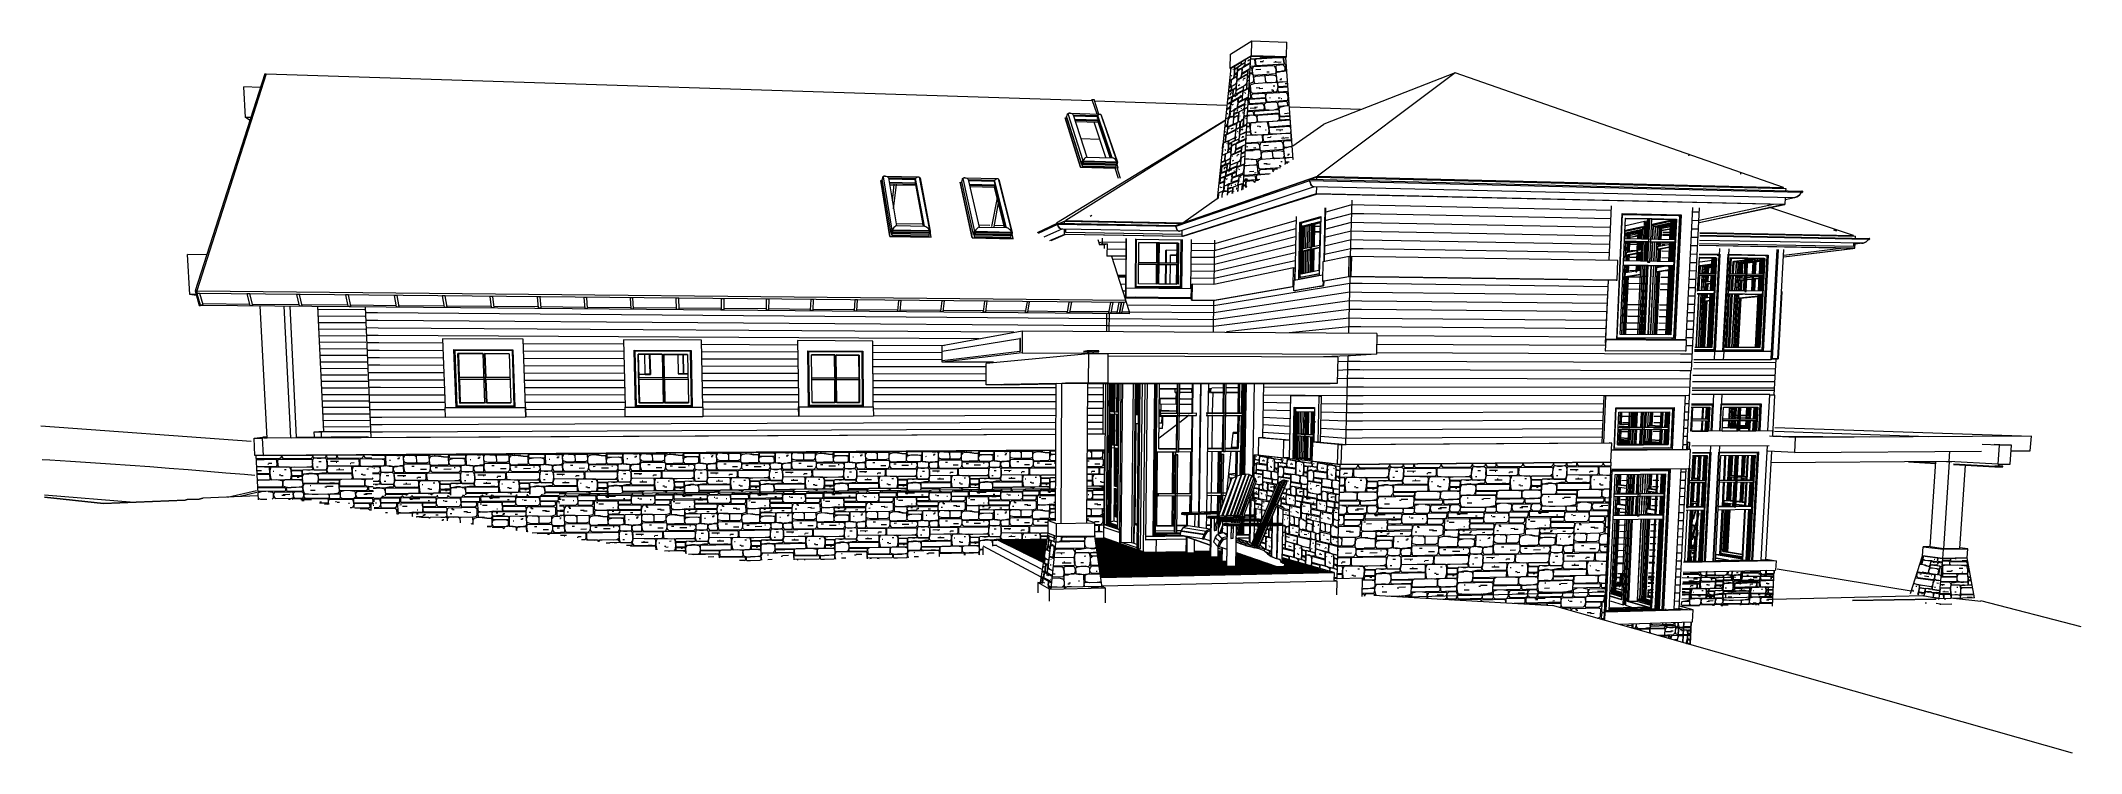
# Model space of a CAD drawing. Header units: inches. Extents: x 205 to 211, y -138 to -29.
# Drawn here: x 208.042 to 209.541, y -73.208 to -72.685 of the extents above.
import ezdxf

# ---------------------------------------------------------------- set-up
doc = ezdxf.new("R2010")
doc.units = ezdxf.units.IN
doc.header["$MEASUREMENT"] = 0
for name, color, linetype, lineweight in [('A-DOOR', 31, 'Continuous', 13), ('A-DOOR-FRAM', 31, 'Continuous', 9), ('A-DOOR-GLAZ', 31, 'Continuous', 9), ('A-FLOR', 192, 'Continuous', 13), ('A-FLOR-PATT', 8, 'Continuous', 13), ('A-GLAZ', 151, 'Continuous', 13), ('A-PART', 2, 'Continuous', 9), ('A-ROOF', 132, 'Continuous', 13), ('A-ROOF-OTLN', 132, 'Continuous', 9), ('A-WALL', 113, 'Continuous', 13), ('A-WALL-PATT', 111, 'Continuous', 13), ('C-BLDG-PADS', 91, 'Continuous', 9), ('C-TOPO', 7, 'Continuous', 9), ('I-FURN', 30, 'Continuous', 9), ('I-WALL', 2, 'Continuous', 13), ('L-SITE-WALL', 31, 'Continuous', 13), ('Q-CASE', 31, 'Continuous', 9), ('S-BEAM', 12, 'Continuous', 9), ('S-COLS', 52, 'Continuous', 9), ('S-FNDN', 32, 'Continuous', 13), ('S-STRS', 31, 'Continuous', 9)]:
    doc.layers.add(name, color=color, linetype=linetype, lineweight=lineweight)

# ---------------------------------------------------------------- blocks, each defined once
blk = doc.blocks.new('FP_94-160')
at = {"layer": 'A-WALL-PATT', "lineweight": 9}
for p, q in [((72.3425, -72.8229), (72.3475, -72.823)), ((72.3428, -72.8167), (72.3478, -72.8168)), ((72.3431, -72.8105), (72.3481, -72.8106)), ((72.3419, -72.8352), (72.3469, -72.8353)), ((72.3422, -72.829), (72.3472, -72.8291)), ((72.3413, -72.8476), (72.3463, -72.8476)), ((72.3416, -72.8414), (72.3466, -72.8415)), ((72.3404, -72.866), (72.3454, -72.8661)), ((72.3407, -72.8599), (72.3457, -72.8599)), ((72.341, -72.8537), (72.346, -72.8538)), ((72.3398, -72.8783), (72.3448, -72.8783)), ((72.3401, -72.8721), (72.3451, -72.8722)), ((72.3389, -72.8966), (72.3439, -72.8966)), ((72.3392, -72.8905), (72.3442, -72.8905)), ((72.3395, -72.8844), (72.3445, -72.8844)), ((72.3386, -72.9027), (72.3436, -72.9027)), ((72.3386, -72.9088), (72.3433, -72.9088)), ((72.3341, -72.927), (72.3422, -72.927)), ((72.3344, -72.9209), (72.3427, -72.921)), ((72.3347, -72.9149), (72.343, -72.9149))]:
    blk.add_line(p, q, dxfattribs=at)
blk = doc.blocks.new('FP_95-160')
at = {"layer": 'A-WALL-PATT', "lineweight": 9}
for p, q in [((71.3688, -72.8845), (71.3774, -72.8845)), ((71.3691, -72.89), (71.3777, -72.89)), ((71.3693, -72.8955), (71.3779, -72.8956)), ((71.3696, -72.901), (71.3781, -72.9011)), ((71.3698, -72.9065), (71.3784, -72.9066)), ((71.37, -72.912), (71.3786, -72.9121)), ((71.3703, -72.9175), (71.3789, -72.9175)), ((71.3705, -72.923), (71.3791, -72.923)), ((71.3708, -72.9285), (71.3793, -72.9285)), ((71.371, -72.934), (71.3796, -72.934)), ((71.3712, -72.9394), (71.3798, -72.9394)), ((71.3715, -72.9449), (71.38, -72.9449)), ((71.3717, -72.9504), (71.3803, -72.9504)), ((71.372, -72.9558), (71.3805, -72.9558)), ((71.3722, -72.9613), (71.3807, -72.9613)), ((71.3724, -72.9667), (71.381, -72.9667)), ((71.3727, -72.9722), (71.3812, -72.9721))]:
    blk.add_line(p, q, dxfattribs=at)
blk = doc.blocks.new('FP_96-160')
at = {"layer": 'A-WALL-PATT', "lineweight": 9}
for p, q in [((71.3335, -72.882), (71.3679, -72.8823)), ((71.3337, -72.8868), (71.3681, -72.8871)), ((71.334, -72.8917), (71.3684, -72.8919)), ((71.3342, -72.8965), (71.3686, -72.8967)), ((71.3344, -72.9013), (71.3688, -72.9015)), ((71.3346, -72.9061), (71.369, -72.9063)), ((71.3349, -72.911), (71.3692, -72.9111)), ((71.3351, -72.9158), (71.3694, -72.9159)), ((71.3353, -72.9206), (71.3696, -72.9207)), ((71.3355, -72.9254), (71.3698, -72.9255)), ((71.3358, -72.9302), (71.37, -72.9303)), ((71.336, -72.935), (71.3703, -72.935)), ((71.3362, -72.9398), (71.3705, -72.9398)), ((71.3365, -72.9446), (71.3707, -72.9446)), ((71.3367, -72.9494), (71.3709, -72.9493)), ((71.3369, -72.9541), (71.3711, -72.9541)), ((71.3371, -72.9589), (71.3713, -72.9588)), ((71.3374, -72.9637), (71.3715, -72.9636)), ((71.3376, -72.9684), (71.3717, -72.9683))]:
    blk.add_line(p, q, dxfattribs=at)
blk = doc.blocks.new('FP_97-160')
at = {"layer": 'A-WALL-PATT', "lineweight": 9}
blk.add_line((71.9074, -72.8332), (71.9079, -72.833), dxfattribs=at)
blk = doc.blocks.new('FP_98-160')
at = {"layer": 'A-WALL-PATT', "lineweight": 9}
for p, q in [((71.2884, -72.9918), (71.2943, -72.9918)), ((71.2885, -72.9924), (71.2943, -72.9924)), ((71.2887, -72.9976), (71.2946, -72.9975)), ((71.2946, -72.998), (71.2888, -72.9979)), ((71.2889, -72.9999), (71.2891, -72.9999)), ((71.2889, -73.0005), (71.2922, -73.0004)), ((71.289, -73.0028), (71.2948, -73.0027)), ((71.2923, -73.0027), (71.2948, -73.0027)), ((71.289, -73.0033), (71.2949, -73.0033)), ((71.2893, -73.0074), (71.2951, -73.0073)), ((71.2893, -73.0082), (71.2895, -73.0079)), ((71.2895, -73.0079), (71.2907, -73.0074)), ((71.2895, -73.0123), (71.2898, -73.0125)), ((71.2896, -73.0131), (71.2954, -73.0131)), ((71.2955, -73.0159), (71.2897, -73.016)), ((71.2897, -73.0168), (71.29, -73.0166)), ((71.2898, -73.0125), (71.2954, -73.0125)), ((71.29, -73.0166), (71.2924, -73.016)), ((71.2907, -73.0074), (71.2951, -73.0073)), ((71.29, -73.0209), (71.2902, -73.0211)), ((71.2902, -73.0211), (71.2915, -73.0217)), ((71.2915, -73.0217), (71.2958, -73.0217))]:
    blk.add_line(p, q, dxfattribs=at)
blk = doc.blocks.new('FP_99-160')
at = {"layer": 'A-WALL-PATT', "lineweight": 9}
for p, q in [((72.3249, -73.1219), (72.3266, -73.1218)), ((72.325, -73.1213), (72.3295, -73.1211)), ((72.3251, -73.1188), (72.3279, -73.1187)), ((72.3287, -73.1138), (72.3253, -73.1139)), ((72.3253, -73.1145), (72.3304, -73.1143)), ((72.3266, -73.1218), (72.3272, -73.1224)), ((72.3272, -73.1224), (72.3271, -73.1241)), ((72.3277, -73.1224), (72.3276, -73.1243)), ((72.3283, -73.1218), (72.3277, -73.1224)), ((72.3283, -73.1218), (72.342, -73.1214)), ((72.3299, -73.1131), (72.3287, -73.1138)), ((72.3301, -73.1205), (72.3295, -73.1211)), ((72.3299, -73.1131), (72.3305, -73.1125)), ((72.3307, -73.1186), (72.3301, -73.1205)), ((72.3305, -73.1121), (72.3304, -73.1143)), ((72.3304, -73.1143), (72.3314, -73.1155)), ((72.3304, -73.1143), (72.3309, -73.1156)), ((72.3305, -73.1121), (72.3305, -73.1125)), ((72.3309, -73.1156), (72.3307, -73.1186)), ((72.3308, -73.1168), (72.3307, -73.1192)), ((72.3307, -73.1192), (72.3312, -73.1205)), ((72.332, -73.1161), (72.3308, -73.1168)), ((72.3312, -73.1205), (72.3323, -73.121)), ((72.3314, -73.1155), (72.3423, -73.1152)), ((72.332, -73.1161), (72.3422, -73.1158)), ((72.3323, -73.121), (72.342, -73.1208)), ((72.3342, -73.1173), (72.3359, -73.1173)), ((72.3423, -73.1152), (72.3365, -73.1154)), ((72.3403, -73.1184), (72.3421, -73.1183)), ((72.3393, -73.1276), (72.3416, -73.1275))]:
    blk.add_line(p, q, dxfattribs=at)
blk = doc.blocks.new('FP_100-160')
at = {"layer": 'A-WALL-PATT', "lineweight": 9}
for p, q in [((72.2988, -73.1161), (72.299, -73.1158)), ((72.299, -73.1158), (72.2992, -73.113)), ((72.2997, -73.113), (72.2996, -73.1163)), ((72.2999, -73.1164), (72.3024, -73.1164)), ((72.3041, -73.1169), (72.3019, -73.117)), ((72.3024, -73.1164), (72.3053, -73.1169)), ((72.3041, -73.1169), (72.3047, -73.1175)), ((72.3046, -73.1178), (72.3047, -73.1175)), ((72.3052, -73.1175), (72.305, -73.1179)), ((72.3052, -73.1175), (72.3058, -73.1169)), ((72.3053, -73.1169), (72.3075, -73.1168)), ((72.3115, -73.1167), (72.3058, -73.1169)), ((72.3075, -73.1168), (72.3099, -73.1161)), ((72.3099, -73.1161), (72.3116, -73.1161)), ((72.3115, -73.1167), (72.3121, -73.1173)), ((72.3116, -73.1161), (72.3122, -73.1155)), ((72.3121, -73.1167), (72.312, -73.1186)), ((72.312, -73.1198), (72.3121, -73.1173)), ((72.312, -73.1186), (72.3123, -73.1199)), ((72.3128, -73.1148), (72.3121, -73.1167)), ((72.3123, -73.1126), (72.3122, -73.1155)), ((72.3125, -73.1126), (72.3128, -73.113)), ((72.3128, -73.113), (72.3134, -73.1136)), ((72.3128, -73.1148), (72.3253, -73.1145)), ((72.3156, -73.1141), (72.3134, -73.1136)), ((72.3208, -73.114), (72.3156, -73.1141)), ((72.3177, -73.1215), (72.325, -73.1213)), ((72.3178, -73.1165), (72.3195, -73.1165)), ((72.3197, -73.122), (72.3249, -73.1219)), ((72.3214, -73.1134), (72.3208, -73.114)), ((72.3214, -73.1124), (72.3214, -73.1134)), ((72.3214, -73.1134), (72.3219, -73.114)), ((72.3253, -73.1139), (72.3219, -73.114)), ((72.3239, -73.1188), (72.3251, -73.1188))]:
    blk.add_line(p, q, dxfattribs=at)
blk = doc.blocks.new('FP_101-160')
at = {"layer": 'A-WALL-PATT', "lineweight": 9}
for p, q in [((72.2908, -73.0779), (72.2903, -73.0794)), ((72.2905, -73.0762), (72.2904, -73.0784)), ((72.2906, -73.0761), (72.2909, -73.0764)), ((72.2908, -73.0779), (72.293, -73.0779)), ((72.2909, -73.0764), (72.2913, -73.0769)), ((72.2931, -73.0774), (72.2913, -73.0769)), ((72.3152, -73.0781), (72.315, -73.0783)), ((72.3377, -73.0764), (72.3365, -73.0761)), ((72.3365, -73.0769), (72.3492, -73.0766)), ((72.3417, -73.0763), (72.3377, -73.0764)), ((72.3421, -73.0758), (72.3417, -73.0763)), ((72.3422, -73.075), (72.3421, -73.0758)), ((72.3421, -73.0758), (72.3426, -73.0763)), ((72.3479, -73.0762), (72.3426, -73.0763)), ((72.3488, -73.0757), (72.3479, -73.0762)), ((72.3488, -73.0757), (72.3492, -73.0752)), ((72.3493, -73.0749), (72.3492, -73.0766)), ((72.3493, -73.0749), (72.3492, -73.0752)), ((72.3492, -73.0766), (72.35, -73.0776)), ((72.3492, -73.0766), (72.3496, -73.0776)), ((72.3496, -73.0776), (72.3494, -73.08)), ((72.3504, -73.078), (72.3495, -73.0785)), ((72.35, -73.0776), (72.3592, -73.0774)), ((72.3504, -73.078), (72.3654, -73.0777)), ((72.3592, -73.0774), (72.354, -73.0775)), ((72.3597, -73.0769), (72.3592, -73.0774)), ((72.3598, -73.0747), (72.3597, -73.0769)), ((72.3601, -73.0746), (72.3598, -73.0754)), ((72.3598, -73.0754), (72.3598, -73.0759)), ((72.3598, -73.0759), (72.3601, -73.0769)), ((72.3601, -73.0769), (72.3606, -73.0773)), ((72.3606, -73.0773), (72.3685, -73.0772)), ((72.3654, -73.0777), (72.3658, -73.0782)), ((72.3662, -73.0782), (72.3661, -73.0806)), ((72.3662, -73.0782), (72.3667, -73.0777)), ((72.368, -73.0772), (72.3667, -73.0777)), ((72.3693, -73.0771), (72.368, -73.0772)), ((72.368, -73.0772), (72.3685, -73.0772)), ((72.3685, -73.0772), (72.3689, -73.0767)), ((72.3689, -73.0767), (72.369, -73.0745)), ((72.3695, -73.0744), (72.3693, -73.0771)), ((72.3711, -73.0776), (72.3693, -73.0771)), ((72.3693, -73.0771), (72.3715, -73.0771)), ((72.3728, -73.0776), (72.3711, -73.0776)), ((72.3715, -73.0771), (72.3737, -73.0775)), ((72.3728, -73.0776), (72.3732, -73.078)), ((72.3731, -73.0804), (72.3732, -73.078)), ((72.3737, -73.078), (72.3732, -73.079)), ((72.3737, -73.0775), (72.3754, -73.0775)), ((72.3737, -73.078), (72.3741, -73.0775)), ((72.3785, -73.0774), (72.3741, -73.0775)), ((72.3754, -73.0775), (72.3772, -73.077)), ((72.3772, -73.077), (72.3785, -73.0769)), ((72.3785, -73.0769), (72.379, -73.0765)), ((72.3785, -73.0774), (72.3789, -73.0779)), ((72.3788, -73.0808), (72.3789, -73.0779)), ((72.3795, -73.076), (72.3789, -73.0774)), ((72.3789, -73.0774), (72.3789, -73.0789)), ((72.3791, -73.0742), (72.379, -73.0765)), ((72.3793, -73.0742), (72.3795, -73.0745)), ((72.3795, -73.0745), (72.3799, -73.075)), ((72.3795, -73.076), (72.393, -73.0757)), ((72.3817, -73.0754), (72.3799, -73.075)), ((72.3856, -73.0754), (72.3817, -73.0754)), ((72.3833, -73.0773), (72.3846, -73.0773)), ((72.386, -73.0749), (72.3856, -73.0754)), ((72.3861, -73.0741), (72.386, -73.0749)), ((72.386, -73.0749), (72.3865, -73.0753)), ((72.3917, -73.0752), (72.3865, -73.0753)), ((72.3926, -73.0747), (72.3917, -73.0752)), ((72.3926, -73.0747), (72.393, -73.0742)), ((72.3931, -73.0739), (72.393, -73.0757)), ((72.3931, -73.0739), (72.393, -73.0742)), ((72.393, -73.0757), (72.3938, -73.0766)), ((72.393, -73.0757), (72.3933, -73.0766)), ((72.3933, -73.0766), (72.3932, -73.079)), ((72.3933, -73.0776), (72.3932, -73.0795)), ((72.3942, -73.0771), (72.3933, -73.0776)), ((72.3938, -73.0766), (72.4029, -73.0764)), ((72.3942, -73.0771), (72.4034, -73.0769)), ((72.3959, -73.078), (72.3972, -73.078)), ((72.4029, -73.0764), (72.3977, -73.0765)), ((72.4034, -73.0759), (72.4029, -73.0764)), ((72.4035, -73.0737), (72.4034, -73.0759)), ((72.4035, -73.0743), (72.4034, -73.0745)), ((72.4034, -73.0745), (72.4034, -73.075)), ((72.4034, -73.075), (72.4035, -73.0751)), ((72.2878, -73.0853), (72.2909, -73.0852)), ((72.2879, -73.0833), (72.2897, -73.0833)), ((72.2879, -73.0838), (72.2928, -73.0837)), ((72.2881, -73.079), (72.2885, -73.0789)), ((72.2899, -73.0794), (72.2881, -73.0794)), ((72.2885, -73.0789), (72.2899, -73.0789)), ((72.2896, -73.0857), (72.29, -73.0857)), ((72.2897, -73.0833), (72.2902, -73.0828)), ((72.2899, -73.0789), (72.2904, -73.0784)), ((72.2899, -73.0794), (72.2903, -73.0799)), ((72.2903, -73.0794), (72.2902, -73.0808)), ((72.2902, -73.0828), (72.2903, -73.0799)), ((72.2902, -73.0808), (72.2906, -73.0828)), ((72.291, -73.0833), (72.2906, -73.0828)), ((72.291, -73.0833), (72.2928, -73.0832)), ((72.2914, -73.0881), (72.2926, -73.0881)), ((72.2926, -73.0884), (72.2924, -73.0884)), ((72.3104, -73.0901), (72.3147, -73.09)), ((72.3146, -73.0905), (72.3104, -73.0906)), ((72.3105, -73.0881), (72.3148, -73.088)), ((72.3105, -73.0881), (72.3114, -73.0881)), ((72.3107, -73.0833), (72.315, -73.0832)), ((72.3108, -73.0828), (72.315, -73.0827)), ((72.3109, -73.0789), (72.3152, -73.0788)), ((72.315, -73.0783), (72.311, -73.0784)), ((72.311, -73.0784), (72.315, -73.0783)), ((72.3126, -73.0808), (72.3151, -73.0808)), ((72.3357, -73.0919), (72.3418, -73.0917)), ((72.3358, -73.0895), (72.3379, -73.0894)), ((72.3358, -73.0914), (72.3418, -73.0913)), ((72.336, -73.0871), (72.346, -73.0868)), ((72.342, -73.0874), (72.336, -73.0873)), ((72.3362, -73.0822), (72.3485, -73.0819)), ((72.3362, -73.0827), (72.3462, -73.0825)), ((72.3378, -73.0914), (72.34, -73.0913)), ((72.3394, -73.0783), (72.3407, -73.0783)), ((72.3417, -73.0855), (72.3421, -73.0855)), ((72.3423, -73.0908), (72.3418, -73.0913)), ((72.3418, -73.0917), (72.3422, -73.0922)), ((72.342, -73.0874), (72.3424, -73.0879)), ((72.3421, -73.085), (72.3439, -73.0849)), ((72.3421, -73.0945), (72.3422, -73.0922)), ((72.3423, -73.0908), (72.3424, -73.0879)), ((72.3424, -73.0893), (72.3423, -73.0913)), ((72.3423, -73.0913), (72.3425, -73.0945)), ((72.3429, -73.0879), (72.3424, -73.0893)), ((72.3429, -73.0879), (72.3433, -73.0874)), ((72.353, -73.0871), (72.3433, -73.0874)), ((72.3441, -73.0801), (72.3472, -73.08)), ((72.3441, -73.0898), (72.3445, -73.0898)), ((72.3465, -73.0863), (72.346, -73.0868)), ((72.3462, -73.0825), (72.3466, -73.083)), ((72.3466, -73.083), (72.3465, -73.0863)), ((72.3471, -73.0829), (72.3469, -73.0863)), ((72.3469, -73.0863), (72.3473, -73.0868)), ((72.3475, -73.0825), (72.3471, -73.0829)), ((72.3471, -73.0921), (72.3479, -73.0921)), ((72.3473, -73.0868), (72.3513, -73.0872)), ((72.3475, -73.0825), (72.3651, -73.0821)), ((72.3479, -73.0926), (72.3492, -73.0925)), ((72.3489, -73.0815), (72.3485, -73.0819)), ((72.3494, -73.08), (72.3489, -73.0815)), ((72.3495, -73.0785), (72.3494, -73.0805)), ((72.3494, -73.0805), (72.3498, -73.0814)), ((72.3498, -73.0814), (72.3507, -73.0819)), ((72.3503, -73.0886), (72.3512, -73.0886)), ((72.3507, -73.0819), (72.3652, -73.0816)), ((72.3513, -73.0872), (72.3557, -73.0871)), ((72.3521, -73.079), (72.3534, -73.0789)), ((72.353, -73.0871), (72.3534, -73.0876)), ((72.3531, -73.0943), (72.3537, -73.0919)), ((72.3538, -73.089), (72.3534, -73.0876)), ((72.3536, -73.0934), (72.3541, -73.0929)), ((72.3537, -73.0919), (72.3538, -73.089)), ((72.3538, -73.09), (72.3537, -73.0919)), ((72.3537, -73.0919), (72.3541, -73.0924)), ((72.3538, -73.0886), (72.3539, -73.0876)), ((72.3538, -73.0886), (72.3543, -73.089)), ((72.3538, -73.09), (72.3542, -73.0895)), ((72.3539, -73.0876), (72.3544, -73.0871)), ((72.3541, -73.0924), (72.3589, -73.0923)), ((72.3541, -73.0929), (72.3589, -73.0928)), ((72.3591, -73.0894), (72.3542, -73.0895)), ((72.3543, -73.089), (72.36, -73.0889)), ((72.3544, -73.0871), (72.3645, -73.0869)), ((72.3563, -73.0924), (72.3585, -73.0923)), ((72.3569, -73.0798), (72.3609, -73.0797)), ((72.3589, -73.0923), (72.3594, -73.0918)), ((72.3589, -73.0928), (72.3593, -73.0932)), ((72.3591, -73.0894), (72.3595, -73.0899)), ((72.3598, -73.0918), (72.3593, -73.0928)), ((72.3593, -73.0928), (72.3593, -73.0941)), ((72.3594, -73.0918), (72.3595, -73.0899)), ((72.3595, -73.0904), (72.3594, -73.0908)), ((72.3594, -73.0908), (72.3598, -73.0913)), ((72.36, -73.0889), (72.3595, -73.0894)), ((72.3595, -73.0894), (72.3595, -73.0904)), ((72.3595, -73.0904), (72.3595, -73.0899)), ((72.3598, -73.0913), (72.3629, -73.0912)), ((72.3598, -73.0918), (72.3603, -73.0913)), ((72.3722, -73.0886), (72.36, -73.0889)), ((72.3603, -73.0913), (72.3629, -73.0908)), ((72.3648, -73.0888), (72.3617, -73.0889)), ((72.3623, -73.0869), (72.364, -73.0869)), ((72.3626, -73.0888), (72.3639, -73.0888)), ((72.3627, -73.0787), (72.3631, -73.0787)), ((72.3629, -73.0908), (72.3647, -73.0907)), ((72.3673, -73.0911), (72.3629, -73.0912)), ((72.364, -73.0869), (72.3649, -73.0864)), ((72.3645, -73.0869), (72.3653, -73.0873)), ((72.3647, -73.0907), (72.366, -73.0912)), ((72.3653, -73.0883), (72.3648, -73.0888)), ((72.3654, -73.0859), (72.3649, -73.0864)), ((72.3651, -73.0821), (72.3656, -73.0825)), ((72.3656, -73.0811), (72.3652, -73.0816)), ((72.3653, -73.0873), (72.3653, -73.0883)), ((72.3656, -73.0825), (72.3654, -73.0859)), ((72.3655, -73.0844), (72.3654, -73.0864)), ((72.3654, -73.0864), (72.3657, -73.0883)), ((72.366, -73.082), (72.3655, -73.0844)), ((72.3661, -73.0801), (72.3656, -73.0811)), ((72.3657, -73.0883), (72.3661, -73.0888)), ((72.3658, -73.0782), (72.3662, -73.0791)), ((72.366, -73.082), (72.3665, -73.0815)), ((72.366, -73.0912), (72.3669, -73.0911)), ((72.3662, -73.0791), (72.3661, -73.0801)), ((72.3661, -73.0806), (72.3665, -73.0811)), ((72.3661, -73.0888), (72.3722, -73.0886)), ((72.3665, -73.0811), (72.3682, -73.0815)), ((72.3726, -73.0814), (72.3665, -73.0815)), ((72.3669, -73.0911), (72.3673, -73.0916)), ((72.3699, -73.0906), (72.3673, -73.0911)), ((72.3673, -73.0916), (72.3676, -73.093)), ((72.3675, -73.0868), (72.3684, -73.0868)), ((72.3677, -73.0916), (72.3676, -73.0939)), ((72.3676, -73.093), (72.3676, -73.0939)), ((72.3677, -73.0916), (72.3682, -73.0911)), ((72.3682, -73.0815), (72.3704, -73.0814)), ((72.3682, -73.0911), (72.3856, -73.0907)), ((72.3687, -73.0887), (72.37, -73.0887)), ((72.369, -73.0834), (72.3703, -73.0834)), ((72.3721, -73.0905), (72.3699, -73.0906)), ((72.3704, -73.0814), (72.3726, -73.0809)), ((72.3726, -73.09), (72.3721, -73.0905)), ((72.3722, -73.0886), (72.3727, -73.0881)), ((72.3726, -73.0891), (72.3722, -73.0886)), ((72.3726, -73.0809), (72.3731, -73.0804)), ((72.3726, -73.0814), (72.373, -73.0819)), ((72.3727, -73.0886), (72.3726, -73.0891)), ((72.3726, -73.0896), (72.3726, -73.0891)), ((72.3726, -73.0891), (72.373, -73.09)), ((72.3726, -73.0896), (72.3726, -73.09)), ((72.3733, -73.0852), (72.3727, -73.0881)), ((72.3732, -73.0867), (72.3727, -73.0886)), ((72.373, -73.0819), (72.3734, -73.0833)), ((72.373, -73.09), (72.3734, -73.0905)), ((72.3732, -73.079), (72.3732, -73.0795)), ((72.3732, -73.0795), (72.3735, -73.0809)), ((72.3732, -73.0867), (72.3737, -73.0862)), ((72.3733, -73.0857), (72.3734, -73.0823)), ((72.3734, -73.0833), (72.3733, -73.0852)), ((72.3737, -73.0862), (72.3733, -73.0857)), ((72.3734, -73.0823), (72.3739, -73.0819)), ((72.3734, -73.0905), (72.3857, -73.0902)), ((72.3735, -73.0809), (72.3739, -73.0814)), ((72.3737, -73.0862), (72.3898, -73.0858)), ((72.3859, -73.0864), (72.3737, -73.0862)), ((72.3739, -73.0814), (72.3783, -73.0813)), ((72.3739, -73.0819), (72.39, -73.0815)), ((72.3751, -73.0833), (72.3795, -73.0832)), ((72.3779, -73.0885), (72.3818, -73.0884)), ((72.3782, -73.0837), (72.3786, -73.0837)), ((72.3783, -73.0813), (72.3788, -73.0808)), ((72.3789, -73.0789), (72.3792, -73.0808)), ((72.3796, -73.0812), (72.3792, -73.0808)), ((72.3792, -73.088), (72.3797, -73.088)), ((72.3796, -73.0812), (72.3922, -73.081)), ((72.3817, -73.0903), (72.3839, -73.0902)), ((72.3855, -73.0845), (72.386, -73.0844)), ((72.3856, -73.0907), (72.386, -73.0911)), ((72.3861, -73.0897), (72.3857, -73.0902)), ((72.3859, -73.0864), (72.3863, -73.0868)), ((72.3859, -73.0935), (72.386, -73.0911)), ((72.386, -73.084), (72.3877, -73.0839)), ((72.3861, -73.0897), (72.3863, -73.0868)), ((72.3862, -73.0883), (72.3861, -73.0902)), ((72.3861, -73.0902), (72.3863, -73.0934)), ((72.3867, -73.0868), (72.3862, -73.0883)), ((72.3867, -73.0868), (72.3872, -73.0863)), ((72.3967, -73.0861), (72.3872, -73.0863)), ((72.3879, -73.0887), (72.3883, -73.0887)), ((72.388, -73.0791), (72.391, -73.0791)), ((72.3903, -73.0853), (72.3898, -73.0858)), ((72.39, -73.0815), (72.3904, -73.082)), ((72.3904, -73.082), (72.3903, -73.0853)), ((72.3909, -73.0819), (72.3907, -73.0853)), ((72.3907, -73.0853), (72.3911, -73.0858)), ((72.3908, -73.091), (72.3917, -73.091)), ((72.3913, -73.0815), (72.3909, -73.0819)), ((72.3911, -73.0858), (72.395, -73.0862)), ((72.3913, -73.0815), (72.4031, -73.0812)), ((72.3917, -73.0915), (72.393, -73.0915)), ((72.3927, -73.0805), (72.3922, -73.081)), ((72.3932, -73.079), (72.3927, -73.0805)), ((72.3932, -73.0795), (72.3936, -73.0804)), ((72.3936, -73.0804), (72.3944, -73.0809)), ((72.394, -73.0876), (72.3949, -73.0876)), ((72.3944, -73.0809), (72.4031, -73.0807)), ((72.395, -73.0862), (72.3993, -73.0861)), ((72.3967, -73.0861), (72.3971, -73.0866)), ((72.3968, -73.0932), (72.3973, -73.0909)), ((72.3975, -73.088), (72.3971, -73.0866)), ((72.3973, -73.0923), (72.3972, -73.0932)), ((72.3973, -73.0909), (72.3975, -73.088)), ((72.3974, -73.089), (72.3973, -73.0909)), ((72.3973, -73.0909), (72.3977, -73.0913)), ((72.3973, -73.0923), (72.3977, -73.0918)), ((72.3974, -73.089), (72.3979, -73.0885)), ((72.3975, -73.0875), (72.3976, -73.0866)), ((72.3975, -73.0875), (72.3979, -73.088)), ((72.3976, -73.0866), (72.398, -73.0861)), ((72.3977, -73.0913), (72.4025, -73.0912)), ((72.3977, -73.0918), (72.4025, -73.0917)), ((72.3979, -73.088), (72.4027, -73.0879)), ((72.4027, -73.0884), (72.3979, -73.0885)), ((72.398, -73.0861), (72.4029, -73.086)), ((72.3999, -73.0913), (72.4021, -73.0912)), ((72.4003, -73.0922), (72.4012, -73.0922)), ((72.4006, -73.0789), (72.4033, -73.0788)), ((72.4025, -73.0912), (72.4026, -73.0912)), ((72.4025, -73.0917), (72.4025, -73.0918)), ((72.4027, -73.0884), (72.4027, -73.0884)), ((72.3109, -73.0935), (72.3145, -73.0934)), ((72.312, -73.0934), (72.3143, -73.0934)), ((72.3125, -73.0939), (72.3145, -73.0939)), ((72.3536, -73.0934), (72.3535, -73.0943)), ((72.3567, -73.0933), (72.3575, -73.0933)), ((72.3593, -73.0941), (72.3593, -73.0932))]:
    blk.add_line(p, q, dxfattribs=at)
blk = doc.blocks.new('FP_102-160')
at = {"layer": 'A-WALL-PATT', "lineweight": 9}
for p, q in [((72.1485, -73.0945), (72.1486, -73.0931)), ((72.1487, -73.0931), (72.1491, -73.0945)), ((72.1629, -73.0936), (72.163, -73.0928)), ((72.163, -73.0928), (72.1629, -73.0943)), ((72.1701, -73.0941), (72.1707, -73.0928)), ((72.1707, -73.0928), (72.1708, -73.0926)), ((72.1707, -73.0941), (72.1708, -73.0926)), ((72.189, -73.0922), (72.1892, -73.0924)), ((72.1892, -73.0943), (72.1892, -73.0922)), ((72.197, -73.092), (72.1969, -73.0941)), ((72.197, -73.092), (72.1969, -73.0935)), ((72.2081, -73.0932), (72.2082, -73.0917)), ((72.2083, -73.0917), (72.2087, -73.0932)), ((72.2223, -73.0929), (72.2217, -73.0935)), ((72.2223, -73.0922), (72.2223, -73.0914)), ((72.2223, -73.0914), (72.2223, -73.0929)), ((72.2229, -73.0928), (72.2223, -73.0922)), ((72.2229, -73.0928), (72.2234, -73.0935)), ((72.2293, -73.0927), (72.2287, -73.0933)), ((72.2293, -73.0927), (72.23, -73.0914)), ((72.2299, -73.0927), (72.23, -73.0912)), ((72.2299, -73.0927), (72.2305, -73.0933)), ((72.23, -73.0914), (72.23, -73.0912)), ((72.2305, -73.0933), (72.2475, -73.0929)), ((72.2475, -73.0929), (72.2481, -73.0922)), ((72.2479, -73.0908), (72.2481, -73.091)), ((72.248, -73.0929), (72.2481, -73.0908)), ((72.248, -73.0929), (72.2486, -73.0935)), ((72.2556, -73.0927), (72.255, -73.0933)), ((72.2557, -73.0906), (72.2556, -73.0927)), ((72.2557, -73.0906), (72.2556, -73.0921)), ((72.2556, -73.0921), (72.2562, -73.0927)), ((72.2562, -73.0927), (72.2573, -73.0933)), ((72.2573, -73.0933), (72.2655, -73.0931)), ((72.2649, -73.0937), (72.2655, -73.0931)), ((72.2667, -73.0918), (72.2655, -73.0931)), ((72.2655, -73.0931), (72.2782, -73.0928)), ((72.2667, -73.0918), (72.2667, -73.0903)), ((72.2669, -73.0903), (72.2673, -73.0918)), ((72.2673, -73.0918), (72.2678, -73.0924)), ((72.2678, -73.0924), (72.2794, -73.0921)), ((72.2787, -73.0934), (72.2782, -73.0928)), ((72.1371, -73.0934), (72.1371, -73.0938)), ((72.1371, -73.0934), (72.1371, -73.0938)), ((72.1584, -73.095), (72.1617, -73.0949)), ((72.1623, -73.0949), (72.1617, -73.0949)), ((72.1629, -73.0943), (72.1623, -73.0949)), ((72.1635, -73.0943), (72.1629, -73.0936)), ((72.1635, -73.0943), (72.1641, -73.0949)), ((72.1641, -73.0949), (72.1695, -73.0948)), ((72.1662, -73.0955), (72.1874, -73.095)), ((72.1701, -73.0941), (72.1695, -73.0948)), ((72.1707, -73.0941), (72.1713, -73.0947)), ((72.1713, -73.0947), (72.1886, -73.0943)), ((72.1739, -73.0959), (72.176, -73.0959)), ((72.1874, -73.095), (72.1879, -73.0956)), ((72.1879, -73.0956), (72.1879, -73.0967)), ((72.1885, -73.0956), (72.1881, -73.0967)), ((72.1885, -73.0956), (72.2057, -73.0951)), ((72.1886, -73.0943), (72.1892, -73.0937)), ((72.1892, -73.0943), (72.1897, -73.0949)), ((72.1897, -73.0949), (72.1963, -73.0947)), ((72.1969, -73.0941), (72.1963, -73.0947)), ((72.1969, -73.0935), (72.1975, -73.0941)), ((72.1975, -73.0941), (72.1986, -73.0947)), ((72.1986, -73.0947), (72.2069, -73.0945)), ((72.2057, -73.0951), (72.2061, -73.0978)), ((72.2063, -73.0951), (72.2062, -73.0977)), ((72.2062, -73.0977), (72.2063, -73.0978)), ((72.2063, -73.0951), (72.2069, -73.0945)), ((72.2081, -73.0932), (72.2069, -73.0945)), ((72.2069, -73.0945), (72.2199, -73.0942)), ((72.2087, -73.0932), (72.2093, -73.0938)), ((72.2093, -73.0938), (72.2211, -73.0935)), ((72.2123, -73.0981), (72.2197, -73.098)), ((72.2197, -73.098), (72.2204, -73.0973)), ((72.2205, -73.0948), (72.2199, -73.0942)), ((72.2199, -73.0986), (72.2362, -73.0982)), ((72.2204, -73.0973), (72.2205, -73.0948)), ((72.221, -73.0948), (72.2209, -73.0973)), ((72.2209, -73.0973), (72.2215, -73.0979)), ((72.2217, -73.0941), (72.221, -73.0948)), ((72.2217, -73.0935), (72.2211, -73.0935)), ((72.2461, -73.0973), (72.2215, -73.0979)), ((72.2217, -73.0941), (72.2463, -73.0935)), ((72.2234, -73.0935), (72.2287, -73.0933)), ((72.2275, -73.0946), (72.2351, -73.0944)), ((72.2281, -73.0952), (72.2298, -73.0952)), ((72.2362, -73.0982), (72.2367, -73.0988)), ((72.2367, -73.0988), (72.2373, -73.0981)), ((72.2367, -73.0995), (72.2367, -73.0988)), ((72.2367, -73.0988), (72.2367, -73.0995)), ((72.2373, -73.0981), (72.2461, -73.0979)), ((72.2397, -73.0981), (72.2432, -73.098)), ((72.2409, -73.0962), (72.2421, -73.0961)), ((72.246, -73.1011), (72.2457, -73.1011)), ((72.2466, -73.1004), (72.246, -73.1011)), ((72.2467, -73.0967), (72.2461, -73.0973)), ((72.2461, -73.0979), (72.2466, -73.0985)), ((72.2463, -73.0935), (72.2468, -73.0942)), ((72.2467, -73.096), (72.2466, -73.0992)), ((72.2466, -73.0985), (72.2466, -73.1004)), ((72.2466, -73.0992), (72.2471, -73.1004)), ((72.2474, -73.0941), (72.2467, -73.096)), ((72.2468, -73.0942), (72.2467, -73.0967)), ((72.2471, -73.1004), (72.2477, -73.101)), ((72.2474, -73.0941), (72.2643, -73.0937)), ((72.2477, -73.101), (72.2634, -73.1006)), ((72.2478, -73.1016), (72.2535, -73.1015)), ((72.2486, -73.0935), (72.255, -73.0933)), ((72.252, -73.0959), (72.2526, -73.0959)), ((72.2531, -73.0965), (72.2549, -73.0965)), ((72.2535, -73.1015), (72.2541, -73.1021)), ((72.2541, -73.1021), (72.254, -73.1034)), ((72.2545, -73.1036), (72.2546, -73.1033)), ((72.2552, -73.1021), (72.2546, -73.1027)), ((72.2546, -73.1033), (72.2546, -73.1027)), ((72.2749, -73.1016), (72.2552, -73.1021)), ((72.2575, -73.1026), (72.2587, -73.1026)), ((72.2581, -73.1033), (72.2592, -73.1032)), ((72.2612, -73.0969), (72.2618, -73.0969)), ((72.264, -73.1), (72.2634, -73.1006)), ((72.2646, -73.0987), (72.264, -73.1)), ((72.2643, -73.0937), (72.2647, -73.0968)), ((72.2647, -73.0968), (72.2646, -73.0987)), ((72.2647, -73.0981), (72.2646, -73.1006)), ((72.2651, -73.1012), (72.2646, -73.1006)), ((72.2649, -73.0937), (72.2647, -73.0962)), ((72.2647, -73.0962), (72.2653, -73.0968)), ((72.2647, -73.0981), (72.2653, -73.0975)), ((72.2744, -73.101), (72.2651, -73.1012)), ((72.2653, -73.0968), (72.278, -73.0965)), ((72.2757, -73.0972), (72.2653, -73.0975)), ((72.2661, -73.1049), (72.269, -73.1048)), ((72.2684, -73.1055), (72.2713, -73.1054)), ((72.2744, -73.101), (72.2756, -73.1003)), ((72.2749, -73.1016), (72.2761, -73.1022)), ((72.2752, -73.1084), (72.2758, -73.1078)), ((72.2756, -73.1003), (72.2762, -73.0997)), ((72.2762, -73.0978), (72.2757, -73.0972)), ((72.2758, -73.1078), (72.2761, -73.1022)), ((72.2762, -73.0997), (72.2762, -73.0978)), ((72.2765, -73.1059), (72.2763, -73.109)), ((72.2768, -73.0978), (72.2765, -73.104)), ((72.2765, -73.104), (72.2771, -73.1046)), ((72.2765, -73.1059), (72.2771, -73.1053)), ((72.2768, -73.0978), (72.2774, -73.0971)), ((72.2788, -73.1051), (72.2771, -73.1046)), ((72.2788, -73.1052), (72.2771, -73.1053)), ((72.2774, -73.0971), (72.2792, -73.0971)), ((72.278, -73.0965), (72.2786, -73.0959)), ((72.2785, -73.0984), (72.2791, -73.0984)), ((72.2786, -73.0959), (72.2787, -73.0934)), ((72.2793, -73.0934), (72.2793, -73.0934)), ((72.2735, -73.1089), (72.2752, -73.1084)), ((72.2786, -73.1096), (72.276, -73.1096)), ((72.2763, -73.109), (72.2769, -73.1096))]:
    blk.add_line(p, q, dxfattribs=at)
blk = doc.blocks.new('FP_103-160')
at = {"layer": 'A-WALL-PATT', "lineweight": 9}
for p, q in [((72.0215, -73.0022), (72.0216, -73.0022)), ((72.0215, -73.0022), (72.0224, -73.0023)), ((72.0274, -73.0036), (72.0215, -73.0027)), ((72.0216, -72.9948), (72.0221, -72.9954)), ((72.0227, -72.9955), (72.0216, -72.9953)), ((72.0219, -72.9891), (72.0217, -72.9895)), ((72.0217, -72.9906), (72.0218, -72.9908)), ((72.0218, -72.9919), (72.0217, -72.9923)), ((72.0249, -72.9929), (72.0217, -72.9925)), ((72.0218, -72.9908), (72.0218, -72.9919)), ((72.0219, -72.989), (72.0219, -72.9896)), ((72.0219, -72.989), (72.0219, -72.9891)), ((72.0219, -72.9896), (72.022, -72.9919)), ((72.022, -72.9919), (72.0222, -72.9925)), ((72.0221, -72.9954), (72.0225, -72.9954)), ((72.0222, -72.9925), (72.0249, -72.9929)), ((72.0224, -73.0023), (72.0226, -73.0017)), ((72.0225, -72.9954), (72.0227, -72.996)), ((72.0228, -73.0001), (72.0226, -73.0017)), ((72.0239, -72.995), (72.0227, -72.9955)), ((72.0227, -72.996), (72.0229, -72.9978)), ((72.0228, -72.9903), (72.0232, -72.9904)), ((72.0229, -72.9961), (72.0228, -72.9989)), ((72.0229, -72.9978), (72.0228, -73.0001)), ((72.0228, -72.9989), (72.023, -72.9995)), ((72.0228, -73.0006), (72.023, -73.0001)), ((72.0228, -73.0012), (72.0228, -73.0006)), ((72.0228, -73.0012), (72.0228, -73.0018)), ((72.0228, -73.0018), (72.023, -73.0024)), ((72.0229, -72.9961), (72.0231, -72.9955)), ((72.023, -72.9995), (72.0308, -73.0006)), ((72.023, -73.0001), (72.0278, -73.0008)), ((72.023, -73.0024), (72.0276, -73.003)), ((72.0231, -72.9955), (72.0309, -72.9965)), ((72.0233, -72.9927), (72.0239, -72.9928)), ((72.0248, -72.9952), (72.0239, -72.995)), ((72.025, -72.9946), (72.0248, -72.9952)), ((72.0249, -72.9929), (72.0251, -72.9923)), ((72.0251, -72.9935), (72.0249, -72.9929)), ((72.025, -72.994), (72.0251, -72.9935)), ((72.025, -72.994), (72.025, -72.9946)), ((72.0253, -72.9894), (72.0251, -72.9923)), ((72.0253, -72.9906), (72.0251, -72.9929)), ((72.0251, -72.9929), (72.0251, -72.9935)), ((72.0251, -72.9935), (72.0252, -72.9946)), ((72.0252, -72.9946), (72.0254, -72.9952)), ((72.0253, -72.9895), (72.0253, -72.9894)), ((72.0255, -72.9901), (72.0253, -72.9895)), ((72.0253, -72.9906), (72.0255, -72.9901)), ((72.0254, -72.9952), (72.0309, -72.9959)), ((72.0255, -72.9901), (72.0328, -72.9909)), ((72.031, -72.9913), (72.0255, -72.9901)), ((72.0255, -73.0027), (72.0266, -73.0029)), ((72.0274, -72.9932), (72.0292, -72.9934)), ((72.0278, -73.0025), (72.0276, -73.003)), ((72.0278, -73.0013), (72.028, -73.0008)), ((72.0278, -73.0008), (72.0278, -73.0019)), ((72.0278, -73.0019), (72.0278, -73.0013)), ((72.0278, -73.0025), (72.0278, -73.0019)), ((72.0278, -73.0019), (72.0278, -73.0048)), ((72.028, -72.9927), (72.0282, -72.9927)), ((72.028, -73.0008), (72.0284, -73.0003)), ((72.0284, -73.0003), (72.0326, -73.0008)), ((72.0291, -72.9957), (72.0301, -72.9958)), ((72.031, -73), (72.0308, -73.0006)), ((72.0311, -72.9954), (72.0309, -72.9959)), ((72.0309, -72.9965), (72.0311, -72.9971)), ((72.031, -72.9913), (72.0312, -72.9919)), ((72.031, -73), (72.0311, -72.9971)), ((72.0314, -72.9919), (72.0311, -72.9936)), ((72.0311, -72.9954), (72.0312, -72.9919)), ((72.0311, -72.9936), (72.0311, -72.996)), ((72.0311, -72.996), (72.0312, -73.0001)), ((72.0312, -73.0001), (72.0314, -73.0007)), ((72.0314, -72.9919), (72.0316, -72.9914)), ((72.0314, -73.0007), (72.0358, -73.0013)), ((72.036, -72.9919), (72.0316, -72.9914)), ((72.0319, -72.9943), (72.0321, -72.9943)), ((72.0326, -73.0008), (72.0338, -73.0016)), ((72.033, -72.9903), (72.0328, -72.9909)), ((72.033, -72.9903), (72.033, -72.9903)), ((72.0332, -72.9903), (72.0332, -72.9904)), ((72.0332, -72.9904), (72.0334, -72.991)), ((72.0333, -72.9974), (72.0337, -72.9975)), ((72.0334, -72.991), (72.0352, -72.9918)), ((72.0337, -72.9981), (72.0343, -72.9981)), ((72.0338, -73.0016), (72.034, -73.0022)), ((72.034, -73.0022), (72.0339, -73.0057)), ((72.0339, -73.0057), (72.034, -73.0028)), ((72.0342, -73.0017), (72.034, -73.0022)), ((72.034, -73.0022), (72.034, -73.0028)), ((72.0342, -73.0017), (72.0346, -73.0011)), ((72.0346, -73.0011), (72.0377, -73.0016)), ((72.0348, -72.9935), (72.0352, -72.9935)), ((72.0352, -72.9918), (72.0373, -72.992)), ((72.0361, -73.0007), (72.0358, -73.0013)), ((72.036, -72.9919), (72.0362, -72.9925)), ((72.0361, -73.0007), (72.0363, -72.9978)), ((72.0364, -72.9943), (72.0362, -72.9925)), ((72.0363, -72.9978), (72.0364, -72.9943)), ((72.0364, -72.9955), (72.0363, -72.9978)), ((72.0363, -72.9978), (72.0365, -72.9984)), ((72.0363, -72.9996), (72.0365, -72.999)), ((72.0363, -72.9996), (72.0363, -73.0008)), ((72.0363, -73.0008), (72.0365, -73.0014)), ((72.0364, -72.9925), (72.0366, -72.9919)), ((72.0364, -72.9937), (72.0364, -72.9925)), ((72.0364, -72.9937), (72.0366, -72.9943)), ((72.0364, -72.9955), (72.0366, -72.9949)), ((72.0365, -72.9984), (72.0388, -72.9987)), ((72.0365, -72.999), (72.0388, -72.9993)), ((72.0365, -73.0014), (72.0387, -73.0017)), ((72.0366, -72.9919), (72.0414, -72.9925)), ((72.0366, -72.9943), (72.0393, -72.9946)), ((72.0388, -72.9952), (72.0366, -72.9949)), ((72.0375, -72.9986), (72.0386, -72.9987)), ((72.0377, -72.9998), (72.0381, -72.9998)), ((72.0377, -73.0016), (72.0387, -73.0023)), ((72.0389, -73.0011), (72.0387, -73.0017)), ((72.0387, -73.0023), (72.0389, -73.0029)), ((72.0388, -72.9952), (72.039, -72.9958)), ((72.0388, -72.9987), (72.039, -72.9982)), ((72.0388, -72.9993), (72.039, -72.9999)), ((72.039, -72.9994), (72.0389, -73.0047)), ((72.0389, -73.0011), (72.039, -72.9999)), ((72.0389, -73.0035), (72.0389, -73.0029)), ((72.0393, -72.9946), (72.039, -72.9952)), ((72.039, -72.9952), (72.039, -72.9964)), ((72.039, -72.9982), (72.039, -72.9958)), ((72.039, -72.9964), (72.039, -72.9958)), ((72.039, -72.9964), (72.039, -72.997)), ((72.039, -72.997), (72.0392, -72.9976)), ((72.0392, -72.9982), (72.039, -72.9994)), ((72.0392, -72.9976), (72.0407, -72.9978)), ((72.0392, -72.9982), (72.0394, -72.9976)), ((72.0451, -72.9954), (72.0393, -72.9946)), ((72.0394, -72.9976), (72.0407, -72.9972)), ((72.0416, -72.9949), (72.0401, -72.9947)), ((72.0404, -72.9924), (72.0412, -72.9925)), ((72.0405, -72.9948), (72.0411, -72.9949)), ((72.0407, -72.9972), (72.0415, -72.9973)), ((72.0428, -72.9981), (72.0407, -72.9978)), ((72.0412, -72.9925), (72.0416, -72.9919)), ((72.0414, -72.9925), (72.0418, -72.9931)), ((72.0415, -72.9973), (72.0421, -72.998)), ((72.0418, -72.9914), (72.0416, -72.9919)), ((72.0418, -72.9943), (72.0416, -72.9949)), ((72.0418, -72.9913), (72.0418, -72.9919)), ((72.0418, -72.9913), (72.0418, -72.9914)), ((72.0418, -72.9919), (72.042, -72.9944)), ((72.0418, -72.9931), (72.0418, -72.9943)), ((72.042, -72.9944), (72.0422, -72.995)), ((72.0421, -72.998), (72.0425, -72.998)), ((72.0422, -72.995), (72.0451, -72.9954)), ((72.0425, -72.998), (72.0427, -72.9987)), ((72.0429, -73.0029), (72.0426, -73.0046)), ((72.0427, -72.9987), (72.0429, -73.0005)), ((72.044, -72.9976), (72.0428, -72.9981)), ((72.0429, -72.9927), (72.0433, -72.9927)), ((72.043, -72.9987), (72.0429, -73.0017)), ((72.0429, -73.0005), (72.0429, -73.0029)), ((72.0429, -73.0017), (72.0431, -73.0023)), ((72.0429, -73.0035), (72.0431, -73.0029)), ((72.043, -72.9987), (72.0432, -72.9981)), ((72.0431, -73.0023), (72.0517, -73.0035)), ((72.0431, -73.0029), (72.0484, -73.0037)), ((72.0432, -72.9981), (72.0518, -72.9992)), ((72.0434, -72.9951), (72.0441, -72.9952)), ((72.0451, -72.9978), (72.044, -72.9976)), ((72.0451, -72.9954), (72.0454, -72.9948)), ((72.0453, -72.996), (72.0451, -72.9954)), ((72.0453, -72.9972), (72.0451, -72.9978)), ((72.0454, -72.9954), (72.0453, -72.996)), ((72.0453, -72.9966), (72.0453, -72.996)), ((72.0453, -72.996), (72.0455, -72.9972)), ((72.0453, -72.9966), (72.0453, -72.9972)), ((72.0456, -72.9917), (72.0454, -72.9948)), ((72.0456, -72.993), (72.0454, -72.9954)), ((72.0455, -72.9972), (72.0457, -72.9978)), ((72.0456, -72.9918), (72.0456, -72.9917)), ((72.0458, -72.9924), (72.0456, -72.9918)), ((72.0456, -72.993), (72.0458, -72.9924)), ((72.0457, -72.9978), (72.0518, -72.9986)), ((72.0458, -72.9924), (72.0539, -72.9933)), ((72.0519, -72.9937), (72.0458, -72.9924)), ((72.0479, -72.9957), (72.0499, -72.9959)), ((72.0486, -72.9952), (72.0488, -72.9952)), ((72.0486, -73.0037), (72.0491, -73.0031)), ((72.0491, -73.0031), (72.0537, -73.0038)), ((72.0498, -72.9984), (72.0509, -72.9985)), ((72.0519, -73.0029), (72.0517, -73.0035)), ((72.052, -72.998), (72.0518, -72.9986)), ((72.0518, -72.9992), (72.052, -72.9999)), ((72.0519, -72.9937), (72.0521, -72.9944)), ((72.0519, -73.0029), (72.052, -72.9999)), ((72.052, -72.998), (72.0521, -72.9944)), ((72.0521, -72.9962), (72.052, -72.9986)), ((72.052, -72.9986), (72.0521, -73.0029)), ((72.0523, -72.9944), (72.0521, -72.9962)), ((72.0521, -73.0029), (72.0523, -73.0036)), ((72.0523, -72.9944), (72.0525, -72.9938)), ((72.0574, -72.9944), (72.0525, -72.9938)), ((72.0529, -72.9969), (72.0531, -72.9969)), ((72.0541, -72.9928), (72.0539, -72.9933)), ((72.0541, -72.9927), (72.0541, -72.9928)), ((72.0543, -72.9927), (72.0543, -72.9928)), ((72.0543, -72.9928), (72.0545, -72.9934)), ((72.0544, -73.0002), (72.0548, -73.0002)), ((72.0545, -72.9934), (72.0565, -72.9943)), ((72.0548, -73.0009), (72.0555, -73.0009)), ((72.0561, -72.9961), (72.0565, -72.9961)), ((72.0565, -72.9943), (72.0588, -72.9945)), ((72.0574, -72.9944), (72.0577, -72.995)), ((72.0575, -73.0037), (72.0578, -73.0006)), ((72.0578, -72.9969), (72.0577, -72.995)), ((72.0577, -73.0025), (72.058, -73.0019)), ((72.0577, -73.0025), (72.0577, -73.0037)), ((72.0578, -72.9963), (72.0579, -72.995)), ((72.0578, -72.9963), (72.0581, -72.9969)), ((72.0578, -73.0006), (72.0578, -72.9969)), ((72.0578, -72.9981), (72.058, -72.9976)), ((72.0578, -72.9981), (72.0578, -73.0006)), ((72.0578, -73.0006), (72.058, -73.0013)), ((72.0579, -72.995), (72.0581, -72.9945)), ((72.0605, -72.9979), (72.058, -72.9976)), ((72.058, -73.0013), (72.0605, -73.0016)), ((72.058, -73.0019), (72.0604, -73.0022)), ((72.0581, -72.9945), (72.0634, -72.9951)), ((72.0581, -72.9969), (72.061, -72.9973)), ((72.0591, -73.0014), (72.0602, -73.0016)), ((72.0593, -73.0027), (72.0597, -73.0027)), ((72.0604, -73.0022), (72.0607, -73.0029)), ((72.0605, -72.9979), (72.0608, -72.9985)), ((72.0605, -73.0016), (72.0607, -73.001)), ((72.0607, -73.0022), (72.0605, -73.0079)), ((72.0606, -73.0041), (72.0607, -73.0029)), ((72.0608, -72.9979), (72.0607, -72.9991)), ((72.0607, -73.001), (72.0608, -72.9985)), ((72.0607, -72.9991), (72.0608, -72.9985)), ((72.0607, -72.9991), (72.0607, -72.9998)), ((72.0607, -72.9998), (72.0609, -73.0004)), ((72.0609, -73.001), (72.0607, -73.0022)), ((72.061, -72.9973), (72.0608, -72.9979)), ((72.0609, -73.0004), (72.0625, -73.0006)), ((72.0609, -73.001), (72.0612, -73.0004)), ((72.0675, -72.9981), (72.061, -72.9973)), ((72.0612, -73.0004), (72.0626, -73)), ((72.0635, -72.9976), (72.0619, -72.9974)), ((72.0622, -72.9949), (72.0631, -72.995)), ((72.0624, -72.9975), (72.0631, -72.9975)), ((72.0649, -73.0009), (72.0625, -73.0006)), ((72.0626, -73), (72.0635, -73.0001)), ((72.0631, -72.995), (72.0636, -72.9945)), ((72.0634, -72.9951), (72.0638, -72.9957)), ((72.0638, -72.997), (72.0635, -72.9976)), ((72.0635, -73.0001), (72.0642, -73.0008)), ((72.0639, -72.9939), (72.0636, -72.9945)), ((72.0639, -72.9938), (72.0638, -72.9945)), ((72.0638, -72.9945), (72.064, -72.997)), ((72.0638, -72.9957), (72.0638, -72.997)), ((72.0639, -72.9938), (72.0639, -72.9939)), ((72.064, -72.997), (72.0642, -72.9977)), ((72.0642, -72.9977), (72.0675, -72.9981)), ((72.0642, -73.0008), (72.0646, -73.0009)), ((72.0646, -73.0009), (72.0648, -73.0015)), ((72.0648, -73.0015), (72.065, -73.0035)), ((72.0663, -73.0005), (72.0649, -73.0009)), ((72.065, -72.9953), (72.0655, -72.9953)), ((72.0651, -73.0016), (72.065, -73.0047)), ((72.0651, -73.0016), (72.0653, -73.001)), ((72.0653, -73.001), (72.0748, -73.0022)), ((72.0656, -72.9979), (72.0663, -72.9979)), ((72.0674, -73.0006), (72.0663, -73.0005)), ((72.0677, -73), (72.0674, -73.0006)), ((72.0675, -72.9981), (72.0677, -72.9975)), ((72.0677, -72.9987), (72.0675, -72.9981)), ((72.068, -72.9943), (72.0677, -72.9975)), ((72.068, -72.9956), (72.0677, -72.9981)), ((72.0677, -72.9981), (72.0677, -72.9987)), ((72.0677, -72.9994), (72.0677, -72.9987)), ((72.0677, -72.9987), (72.0679, -73)), ((72.0677, -72.9994), (72.0677, -73)), ((72.0679, -73), (72.0681, -73.0007)), ((72.068, -72.9956), (72.0683, -72.995)), ((72.0683, -72.995), (72.0681, -72.9943)), ((72.0681, -72.9943), (72.0681, -72.9943)), ((72.0681, -73.0007), (72.0748, -73.0016)), ((72.0683, -72.995), (72.0772, -72.996)), ((72.075, -72.9964), (72.0683, -72.995)), ((72.0706, -72.9985), (72.0727, -72.9987)), ((72.0713, -72.9979), (72.0715, -72.9979)), ((72.0727, -73.0013), (72.0739, -73.0014)), ((72.0751, -73.001), (72.0748, -73.0016)), ((72.0748, -73.0022), (72.0751, -73.0029)), ((72.075, -72.9964), (72.0752, -72.9971)), ((72.075, -73.0061), (72.0751, -73.0029)), ((72.0754, -72.9971), (72.0751, -72.999)), ((72.0751, -73.001), (72.0752, -72.9971)), ((72.0751, -72.999), (72.0751, -73.0016)), ((72.0751, -73.0016), (72.0752, -73.0061)), ((72.0754, -72.9971), (72.0757, -72.9965)), ((72.0811, -72.9971), (72.0757, -72.9965)), ((72.0761, -72.9998), (72.0764, -72.9998)), ((72.0774, -72.9954), (72.0772, -72.996)), ((72.0774, -72.9953), (72.0774, -72.9954)), ((72.0777, -72.9954), (72.0779, -72.9961)), ((72.0777, -72.9954), (72.0777, -72.9954)), ((72.0777, -73.0032), (72.0782, -73.0033)), ((72.0779, -72.9961), (72.0801, -72.997)), ((72.0796, -72.9989), (72.0801, -72.999)), ((72.0801, -72.997), (72.0826, -72.9973)), ((72.0811, -72.9971), (72.0814, -72.9978)), ((72.0816, -72.9998), (72.0814, -72.9978)), ((72.0815, -73.0037), (72.0816, -72.9998)), ((72.0815, -73.0011), (72.0818, -73.0005)), ((72.0815, -73.0011), (72.0815, -73.0037)), ((72.0816, -72.9978), (72.0819, -72.9972)), ((72.0816, -72.9992), (72.0816, -72.9978)), ((72.0816, -72.9992), (72.0818, -72.9998)), ((72.0818, -72.9998), (72.0845, -73.0002)), ((72.0844, -73.0008), (72.0818, -73.0005)), ((72.0819, -72.9972), (72.0845, -72.9975)), ((72.0244, -73.0175), (72.0212, -73.0169)), ((72.0212, -73.0177), (72.0213, -73.0181)), ((72.0213, -73.0135), (72.0245, -73.0141)), ((72.0213, -73.0181), (72.0215, -73.0175)), ((72.0213, -73.0198), (72.0213, -73.0181)), ((72.0213, -73.0181), (72.0213, -73.0216)), ((72.0214, -73.013), (72.0249, -73.0136)), ((72.0215, -73.0175), (72.0244, -73.0181)), ((72.0223, -73.0177), (72.0234, -73.0179)), ((72.0224, -73.0103), (72.0257, -73.0108)), ((72.0224, -73.0103), (72.0224, -73.0103)), ((72.0224, -73.0103), (72.0247, -73.0107)), ((72.0227, -73.016), (72.0231, -73.0161)), ((72.0242, -73.0054), (72.0246, -73.0055)), ((72.0246, -73.017), (72.0244, -73.0175)), ((72.0244, -73.0181), (72.0246, -73.0187)), ((72.0245, -73.0141), (72.0247, -73.0147)), ((72.0246, -73.0049), (72.0262, -73.0051)), ((72.0248, -73.0147), (72.0246, -73.0164)), ((72.0247, -73.0147), (72.0246, -73.017)), ((72.0246, -73.0164), (72.0246, -73.0192)), ((72.0247, -73.0107), (72.0251, -73.0119)), ((72.0247, -73.0107), (72.0249, -73.0113)), ((72.0248, -73.0147), (72.0305, -73.0157)), ((72.0249, -73.0136), (72.0251, -73.013)), ((72.0251, -73.0113), (72.0253, -73.0108)), ((72.0251, -73.0136), (72.0251, -73.0113)), ((72.0251, -73.0136), (72.0252, -73.0142)), ((72.0252, -73.0142), (72.0274, -73.0146)), ((72.0253, -73.0108), (72.0274, -73.0111)), ((72.0257, -73.0108), (72.0269, -73.0104)), ((72.0264, -73.0167), (72.0266, -73.0167)), ((72.0267, -73.0173), (72.0273, -73.0174)), ((72.0269, -73.0104), (72.0273, -73.0105)), ((72.0273, -73.0105), (72.0275, -73.01)), ((72.0274, -73.0036), (72.0276, -73.0042)), ((72.0274, -73.0111), (72.0276, -73.0117)), ((72.0276, -73.014), (72.0274, -73.0146)), ((72.0276, -73.0042), (72.0275, -73.01)), ((72.0277, -73.006), (72.0275, -73.0065)), ((72.0275, -73.0065), (72.0275, -73.0082)), ((72.0275, -73.0082), (72.0277, -73.0088)), ((72.0277, -73.01), (72.0276, -73.014)), ((72.0276, -73.0117), (72.0276, -73.0135)), ((72.0276, -73.0135), (72.0278, -73.0141)), ((72.0277, -73.006), (72.0343, -73.007)), ((72.0342, -73.0099), (72.0277, -73.0088)), ((72.0277, -73.01), (72.0279, -73.0094)), ((72.0278, -73.0048), (72.0279, -73.0054)), ((72.0278, -73.0141), (72.0282, -73.0147)), ((72.0279, -73.0054), (72.0337, -73.0063)), ((72.0279, -73.0094), (72.0287, -73.009)), ((72.0282, -73.0147), (72.0309, -73.0152)), ((72.0302, -73.0093), (72.0312, -73.01)), ((72.0305, -73.0157), (72.0307, -73.0186)), ((72.0307, -73.0157), (72.0309, -73.0152)), ((72.0307, -73.0157), (72.0307, -73.0181)), ((72.0307, -73.0181), (72.0309, -73.0187)), ((72.0313, -73.0141), (72.0309, -73.0152)), ((72.0309, -73.0152), (72.0353, -73.016)), ((72.0312, -73.01), (72.0314, -73.0106)), ((72.0313, -73.0141), (72.0314, -73.0106)), ((72.0316, -73.0106), (72.0314, -73.0118)), ((72.0314, -73.0118), (72.0314, -73.0123)), ((72.0314, -73.0123), (72.0315, -73.0141)), ((72.0315, -73.0141), (72.0317, -73.0147)), ((72.0316, -73.0106), (72.0318, -73.0101)), ((72.0317, -73.0147), (72.0358, -73.0154)), ((72.0318, -73.0101), (72.0359, -73.0107)), ((72.0334, -73.0127), (72.0342, -73.0128)), ((72.0337, -73.0063), (72.0339, -73.0057)), ((72.0338, -73.0122), (72.0354, -73.0124)), ((72.0339, -73.0057), (72.0343, -73.0064)), ((72.0342, -73.0099), (72.0345, -73.0093)), ((72.0343, -73.0064), (72.0353, -73.0071)), ((72.0343, -73.007), (72.0345, -73.0076)), ((72.0345, -73.0076), (72.0345, -73.0093)), ((72.0347, -73.0076), (72.0349, -73.0071)), ((72.0347, -73.0076), (72.0347, -73.0094)), ((72.0347, -73.0094), (72.0349, -73.01)), ((72.0349, -73.0071), (72.0359, -73.0072)), ((72.0349, -73.01), (72.0359, -73.0101)), ((72.0353, -73.0071), (72.0372, -73.0074)), ((72.0355, -73.0166), (72.0353, -73.016)), ((72.0355, -73.0169), (72.0355, -73.0166)), ((72.036, -73.0155), (72.0358, -73.0154)), ((72.0386, -73.0076), (72.0359, -73.0072)), ((72.0359, -73.0101), (72.0384, -73.0106)), ((72.0361, -73.0108), (72.0359, -73.0107)), ((72.0362, -73.0149), (72.036, -73.0155)), ((72.0361, -73.0108), (72.0363, -73.0114)), ((72.0362, -73.012), (72.0367, -73.0109)), ((72.0363, -73.0114), (72.0362, -73.0149)), ((72.0362, -73.0143), (72.0362, -73.012)), ((72.0364, -73.0149), (72.0362, -73.0143)), ((72.038, -73.0111), (72.0367, -73.0109)), ((72.0372, -73.0074), (72.0386, -73.007)), ((72.0388, -73.0065), (72.0386, -73.007)), ((72.0386, -73.0076), (72.0388, -73.0082)), ((72.0388, -73.01), (72.0386, -73.0104)), ((72.0389, -73.0035), (72.0388, -73.0065)), ((72.039, -73.0059), (72.0388, -73.0071)), ((72.0388, -73.0071), (72.0388, -73.0088)), ((72.0388, -73.01), (72.0388, -73.0082)), ((72.0388, -73.0088), (72.0388, -73.0102)), ((72.0389, -73.0047), (72.0424, -73.0052)), ((72.0393, -73.0053), (72.039, -73.0059)), ((72.0479, -73.0066), (72.0393, -73.0053)), ((72.0405, -73.0049), (72.0416, -73.0051)), ((72.0407, -73.0067), (72.0409, -73.0068)), ((72.0421, -73.0171), (72.0447, -73.0176)), ((72.0424, -73.0052), (72.0426, -73.0046)), ((72.0424, -73.0166), (72.0451, -73.017)), ((72.0428, -73.0041), (72.0429, -73.0035)), ((72.0428, -73.0041), (72.0428, -73.0047)), ((72.0428, -73.0047), (72.043, -73.0053)), ((72.043, -73.0053), (72.0481, -73.006)), ((72.0436, -73.0138), (72.046, -73.0142)), ((72.0436, -73.0138), (72.045, -73.014)), ((72.0447, -73.0176), (72.0449, -73.0182)), ((72.0449, -73.0182), (72.0448, -73.0206)), ((72.045, -73.014), (72.0454, -73.0153)), ((72.045, -73.014), (72.0452, -73.0146)), ((72.0451, -73.008), (72.0466, -73.0082)), ((72.0451, -73.017), (72.0453, -73.0165)), ((72.0453, -73.0171), (72.0454, -73.0147)), ((72.0453, -73.0171), (72.0455, -73.0177)), ((72.0454, -73.0147), (72.0456, -73.0141)), ((72.0455, -73.0177), (72.0479, -73.0181)), ((72.0456, -73.0141), (72.048, -73.0145)), ((72.0458, -73.0057), (72.0471, -73.0059)), ((72.046, -73.0142), (72.0473, -73.0138)), ((72.0473, -73.0138), (72.0478, -73.0139)), ((72.0478, -73.0139), (72.048, -73.0133)), ((72.0479, -73.0066), (72.0481, -73.0073)), ((72.0481, -73.0176), (72.0479, -73.0181)), ((72.0481, -73.0073), (72.048, -73.0133)), ((72.0481, -73.0097), (72.048, -73.0115)), ((72.048, -73.0115), (72.0482, -73.0121)), ((72.048, -73.0145), (72.0482, -73.0151)), ((72.0484, -73.0055), (72.0481, -73.006)), ((72.0483, -73.0091), (72.0481, -73.0097)), ((72.0482, -73.0133), (72.0481, -73.0176)), ((72.0482, -73.0151), (72.0481, -73.017)), ((72.0481, -73.017), (72.0483, -73.0176)), ((72.0555, -73.0133), (72.0482, -73.0121)), ((72.0482, -73.0133), (72.0484, -73.0128)), ((72.0484, -73.0049), (72.0483, -73.0079)), ((72.0483, -73.0079), (72.0485, -73.0085)), ((72.0483, -73.0091), (72.0555, -73.0102)), ((72.0483, -73.0176), (72.0487, -73.0183)), ((72.0484, -73.0043), (72.0486, -73.0037)), ((72.0484, -73.0037), (72.0484, -73.0049)), ((72.0484, -73.0049), (72.0484, -73.0043)), ((72.0484, -73.0055), (72.0484, -73.0049)), ((72.0484, -73.0128), (72.0493, -73.0123)), ((72.0485, -73.0085), (72.0549, -73.0095)), ((72.051, -73.0126), (72.0521, -73.0134)), ((72.0523, -73.0177), (72.0518, -73.0188)), ((72.0521, -73.0134), (72.0523, -73.014)), ((72.0523, -73.0036), (72.0572, -73.0043)), ((72.0526, -73.014), (72.0523, -73.0152)), ((72.0523, -73.0177), (72.0523, -73.014)), ((72.0523, -73.0152), (72.0523, -73.0158)), ((72.0523, -73.0158), (72.0525, -73.0177)), ((72.0525, -73.0177), (72.0527, -73.0184)), ((72.0526, -73.014), (72.0528, -73.0135)), ((72.0528, -73.0135), (72.0572, -73.0142)), ((72.0537, -73.0038), (72.055, -73.0046)), ((72.0545, -73.0162), (72.0554, -73.0164)), ((72.0549, -73.0095), (72.0551, -73.0089)), ((72.055, -73.0046), (72.0552, -73.0052)), ((72.055, -73.0157), (72.0567, -73.016)), ((72.0552, -73.0052), (72.0551, -73.0089)), ((72.0551, -73.0089), (72.0552, -73.0058)), ((72.0551, -73.0089), (72.0555, -73.0096)), ((72.0554, -73.0046), (72.0552, -73.0052)), ((72.0552, -73.0052), (72.0552, -73.0058)), ((72.0554, -73.0046), (72.0559, -73.0041)), ((72.0555, -73.0096), (72.0566, -73.0104)), ((72.0555, -73.0102), (72.0557, -73.0109)), ((72.0555, -73.0133), (72.0557, -73.0127)), ((72.0557, -73.0109), (72.0557, -73.0127)), ((72.0559, -73.0041), (72.0593, -73.0046)), ((72.056, -73.0109), (72.0559, -73.0127)), ((72.0559, -73.0127), (72.0561, -73.0134)), ((72.056, -73.0109), (72.0562, -73.0103)), ((72.0561, -73.0134), (72.0572, -73.0136)), ((72.0562, -73.0103), (72.0573, -73.0105)), ((72.0566, -73.0104), (72.0587, -73.0107)), ((72.0575, -73.0037), (72.0572, -73.0043)), ((72.0572, -73.0136), (72.0602, -73.014)), ((72.0575, -73.0142), (72.0572, -73.0142)), ((72.0602, -73.0109), (72.0573, -73.0105)), ((72.0575, -73.0142), (72.0577, -73.0149)), ((72.0577, -73.0149), (72.0576, -73.0186)), ((72.0576, -73.018), (72.0577, -73.0155)), ((72.0578, -73.0186), (72.0576, -73.018)), ((72.0577, -73.0037), (72.0579, -73.0044)), ((72.0577, -73.0155), (72.0581, -73.0143)), ((72.0579, -73.0044), (72.0604, -73.0047)), ((72.0602, -73.0147), (72.0581, -73.0143)), ((72.0587, -73.0107), (72.0603, -73.0103)), ((72.0593, -73.0046), (72.0604, -73.0053)), ((72.0602, -73.0109), (72.0605, -73.0116)), ((72.0604, -73.0134), (72.0602, -73.014)), ((72.0602, -73.0147), (72.0604, -73.0153)), ((72.0605, -73.0097), (72.0603, -73.0103)), ((72.0603, -73.019), (72.0606, -73.0178)), ((72.0606, -73.0041), (72.0604, -73.0047)), ((72.0604, -73.0053), (72.0606, -73.006)), ((72.0605, -73.0103), (72.0604, -73.0122)), ((72.0604, -73.0134), (72.0605, -73.0116)), ((72.0604, -73.0122), (72.0606, -73.0154)), ((72.0606, -73.0166), (72.0604, -73.0153)), ((72.0606, -73.0066), (72.0605, -73.0097)), ((72.0605, -73.0079), (72.0645, -73.0084)), ((72.0607, -73.0091), (72.0605, -73.0103)), ((72.0605, -73.0191), (72.0606, -73.0172)), ((72.0606, -73.0066), (72.0606, -73.006)), ((72.0606, -73.0154), (72.0608, -73.016)), ((72.0606, -73.0178), (72.0606, -73.0166)), ((72.0606, -73.0172), (72.0608, -73.0166)), ((72.061, -73.0085), (72.0607, -73.0091)), ((72.0608, -73.016), (72.0629, -73.017)), ((72.0608, -73.0166), (72.0673, -73.0177)), ((72.0705, -73.01), (72.061, -73.0085)), ((72.0624, -73.0081), (72.0635, -73.0083)), ((72.0625, -73.0138), (72.0639, -73.014)), ((72.0626, -73.01), (72.0628, -73.0101)), ((72.0629, -73.017), (72.0685, -73.0179)), ((72.0629, -73.017), (72.0645, -73.0172)), ((72.0645, -73.0084), (72.0647, -73.0078)), ((72.065, -73.006), (72.0647, -73.0078)), ((72.0649, -73.0072), (72.065, -73.0066)), ((72.0649, -73.0072), (72.0649, -73.0079)), ((72.0649, -73.0079), (72.0652, -73.0085)), ((72.065, -73.0035), (72.065, -73.006)), ((72.065, -73.0047), (72.0652, -73.0054)), ((72.065, -73.0066), (72.0652, -73.006)), ((72.0652, -73.0054), (72.0747, -73.0067)), ((72.0652, -73.006), (72.0711, -73.0068)), ((72.0652, -73.0085), (72.0708, -73.0093)), ((72.0667, -73.0119), (72.0672, -73.012)), ((72.0672, -73.0114), (72.0691, -73.0116)), ((72.0673, -73.0177), (72.0677, -73.019)), ((72.0673, -73.0177), (72.0675, -73.0184)), ((72.0677, -73.0184), (72.068, -73.0178)), ((72.068, -73.0178), (72.0706, -73.0183)), ((72.0682, -73.009), (72.0696, -73.0092)), ((72.0685, -73.0179), (72.0699, -73.0175)), ((72.0699, -73.0175), (72.0704, -73.0176)), ((72.0704, -73.0176), (72.0706, -73.017)), ((72.0705, -73.01), (72.0708, -73.0106)), ((72.0708, -73.0106), (72.0706, -73.017)), ((72.071, -73.0126), (72.0707, -73.0132)), ((72.0707, -73.0132), (72.0707, -73.0151)), ((72.0707, -73.0151), (72.0709, -73.0157)), ((72.0711, -73.0087), (72.0708, -73.0093)), ((72.0709, -73.017), (72.0708, -73.0215)), ((72.0789, -73.017), (72.0709, -73.0157)), ((72.0709, -73.017), (72.0711, -73.0164)), ((72.0711, -73.0081), (72.071, -73.0113)), ((72.071, -73.0113), (72.0712, -73.012)), ((72.071, -73.0126), (72.079, -73.0138)), ((72.0711, -73.0068), (72.0711, -73.0081)), ((72.0711, -73.0075), (72.0713, -73.0069)), ((72.0711, -73.0081), (72.0711, -73.0075)), ((72.0711, -73.0087), (72.0711, -73.0081)), ((72.0711, -73.0164), (72.0721, -73.0159)), ((72.0712, -73.012), (72.0783, -73.013)), ((72.0713, -73.0069), (72.0718, -73.0063)), ((72.0718, -73.0063), (72.0769, -73.007)), ((72.074, -73.0162), (72.0752, -73.0171)), ((72.075, -73.0061), (72.0747, -73.0067)), ((72.0752, -73.0061), (72.0755, -73.0068)), ((72.0752, -73.0171), (72.0754, -73.0178)), ((72.0753, -73.0216), (72.0754, -73.0178)), ((72.0757, -73.0178), (72.0754, -73.019)), ((72.0755, -73.0068), (72.0809, -73.0076)), ((72.0757, -73.0178), (72.0759, -73.0172)), ((72.0759, -73.0172), (72.0809, -73.018)), ((72.0769, -73.007), (72.0784, -73.0079)), ((72.0782, -73.0039), (72.079, -73.004)), ((72.0783, -73.013), (72.0785, -73.0124)), ((72.0784, -73.0079), (72.0786, -73.0085)), ((72.0786, -73.0085), (72.0785, -73.0124)), ((72.0785, -73.0124), (72.0786, -73.0092)), ((72.0785, -73.0124), (72.079, -73.0131)), ((72.0789, -73.0079), (72.0786, -73.0085)), ((72.0786, -73.0085), (72.0786, -73.0092)), ((72.0789, -73.0079), (72.0794, -73.0073)), ((72.0789, -73.017), (72.0792, -73.0164)), ((72.079, -73.0131), (72.0802, -73.014)), ((72.079, -73.0138), (72.0792, -73.0145)), ((72.0792, -73.0145), (72.0792, -73.0164)), ((72.0794, -73.0073), (72.0831, -73.0079)), ((72.0795, -73.0145), (72.0794, -73.0165)), ((72.0794, -73.0165), (72.0796, -73.0171)), ((72.0795, -73.0145), (72.0797, -73.0139)), ((72.0796, -73.0171), (72.0809, -73.0173)), ((72.0797, -73.0139), (72.081, -73.0141)), ((72.0802, -73.014), (72.0825, -73.0143)), ((72.0811, -73.0069), (72.0809, -73.0076)), ((72.0809, -73.0173), (72.084, -73.0178)), ((72.0811, -73.018), (72.0809, -73.018)), ((72.0841, -73.0146), (72.081, -73.0141)), ((72.0811, -73.0069), (72.0815, -73.0037)), ((72.0811, -73.018), (72.0813, -73.0187)), ((72.0813, -73.0194), (72.0819, -73.0182)), ((72.0814, -73.0057), (72.0817, -73.0051)), ((72.0814, -73.0057), (72.0814, -73.007)), ((72.0814, -73.007), (72.0816, -73.0077)), ((72.0815, -73.0037), (72.0817, -73.0044)), ((72.0816, -73.0077), (72.0843, -73.008)), ((72.0817, -73.0044), (72.0843, -73.0048)), ((72.0817, -73.0051), (72.0843, -73.0054)), ((72.084, -73.0185), (72.0819, -73.0182)), ((72.0825, -73.0143), (72.0841, -73.014)), ((72.0829, -73.0046), (72.0842, -73.0047)), ((72.0831, -73.0079), (72.0842, -73.0086)), ((72.0832, -73.0059), (72.0837, -73.006)), ((72.0215, -73.0204), (72.0213, -73.0198)), ((72.0213, -73.0217), (72.0215, -73.0209)), ((72.0243, -73.0209), (72.0215, -73.0204)), ((72.0215, -73.0209), (72.0268, -73.022)), ((72.0219, -73.0282), (72.0225, -73.0285)), ((72.0225, -73.0285), (72.0219, -73.0284)), ((72.0219, -73.0307), (72.0224, -73.0308)), ((72.0219, -73.031), (72.0222, -73.0313)), ((72.0268, -73.0254), (72.022, -73.0245)), ((72.022, -73.025), (72.0268, -73.026)), ((72.0222, -73.0205), (72.0232, -73.0207)), ((72.0222, -73.0313), (72.0224, -73.0319)), ((72.0226, -73.0303), (72.0224, -73.0308)), ((72.0224, -73.0333), (72.0224, -73.0319)), ((72.0225, -73.0285), (72.0229, -73.0286)), ((72.0225, -73.0285), (72.0226, -73.0292)), ((72.0226, -73.0292), (72.0229, -73.0286)), ((72.0226, -73.0292), (72.0226, -73.0333)), ((72.0226, -73.0303), (72.0226, -73.0292)), ((72.0267, -73.0294), (72.0229, -73.0286)), ((72.0236, -73.0322), (72.0237, -73.0322)), ((72.0242, -73.0272), (72.0248, -73.0273)), ((72.0245, -73.0204), (72.0243, -73.0209)), ((72.0246, -73.0187), (72.0245, -73.0204)), ((72.0246, -73.0192), (72.0247, -73.0204)), ((72.0247, -73.0204), (72.0249, -73.021)), ((72.0249, -73.021), (72.0302, -73.022)), ((72.0253, -73.0291), (72.0263, -73.0294)), ((72.0255, -73.0315), (72.0259, -73.0316)), ((72.0257, -73.0309), (72.0261, -73.031)), ((72.0263, -73.0294), (72.0267, -73.0289)), ((72.0269, -73.0283), (72.0267, -73.0289)), ((72.0267, -73.0294), (72.0269, -73.03)), ((72.0268, -73.022), (72.027, -73.0226)), ((72.027, -73.0249), (72.0268, -73.0254)), ((72.0268, -73.026), (72.027, -73.0266)), ((72.0269, -73.03), (72.0268, -73.0363)), ((72.0268, -73.0323), (72.0268, -73.0335)), ((72.0269, -73.0295), (72.027, -73.026)), ((72.0269, -73.0283), (72.027, -73.0266)), ((72.0296, -73.03), (72.0269, -73.0295)), ((72.0271, -73.0301), (72.0269, -73.0312)), ((72.027, -73.0226), (72.027, -73.0249)), ((72.027, -73.026), (72.0272, -73.0238)), ((72.0271, -73.0301), (72.0273, -73.0296)), ((72.0274, -73.0227), (72.0272, -73.0232)), ((72.0272, -73.0238), (72.0272, -73.0232)), ((72.0327, -73.0237), (72.0274, -73.0227)), ((72.0277, -73.0268), (72.0281, -73.0268)), ((72.0282, -73.0234), (72.0286, -73.0235)), ((72.0284, -73.024), (72.0288, -73.0241)), ((72.0285, -73.0298), (72.03, -73.0301)), ((72.0295, -73.0184), (72.0297, -73.0185)), ((72.0298, -73.0305), (72.0296, -73.03)), ((72.0304, -73.0215), (72.0302, -73.022)), ((72.0306, -73.0204), (72.0304, -73.0215)), ((72.0307, -73.0186), (72.0306, -73.0204)), ((72.0306, -73.0198), (72.0308, -73.0192)), ((72.0306, -73.0198), (72.0306, -73.0221)), ((72.0308, -73.0227), (72.0306, -73.0221)), ((72.0343, -73.0199), (72.0308, -73.0192)), ((72.0329, -73.0231), (72.0308, -73.0227)), ((72.0309, -73.0187), (72.0345, -73.0193)), ((72.0311, -73.0263), (72.0316, -73.0264)), ((72.0388, -73.0278), (72.039, -73.0279)), ((72.0388, -73.0284), (72.039, -73.0285)), ((72.0388, -73.0314), (72.0389, -73.0314)), ((72.0389, -73.032), (72.0388, -73.032)), ((72.0398, -73.0262), (72.0399, -73.0263)), ((72.0405, -73.021), (72.041, -73.0211)), ((72.0446, -73.0212), (72.0407, -73.0205)), ((72.041, -73.0211), (72.0412, -73.0217)), ((72.0412, -73.0217), (72.0411, -73.0269)), ((72.0411, -73.0259), (72.0414, -73.0248)), ((72.0411, -73.0269), (72.0411, -73.0259)), ((72.0412, -73.0217), (72.0414, -73.0212)), ((72.0412, -73.0235), (72.0412, -73.0217)), ((72.0414, -73.0242), (72.0412, -73.0235)), ((72.0414, -73.0212), (72.0446, -73.0218)), ((72.0445, -73.0248), (72.0414, -73.0242)), ((72.0414, -73.0248), (72.0473, -73.0259)), ((72.0422, -73.0243), (72.0433, -73.0245)), ((72.0423, -73.0213), (72.0435, -73.0216)), ((72.0427, -73.0196), (72.0432, -73.0197)), ((72.0428, -73.0328), (72.0429, -73.0328)), ((72.0428, -73.033), (72.0429, -73.0328)), ((72.0429, -73.0292), (72.043, -73.0293)), ((72.0471, -73.0337), (72.0429, -73.0328)), ((72.0431, -73.0293), (72.0472, -73.0301)), ((72.0472, -73.0295), (72.0433, -73.0287)), ((72.0444, -73.0313), (72.045, -73.0315)), ((72.0448, -73.0242), (72.0445, -73.0248)), ((72.0448, -73.0206), (72.0446, -73.0212)), ((72.0446, -73.0218), (72.0448, -73.0224)), ((72.0451, -73.0182), (72.0448, -73.02)), ((72.0448, -73.02), (72.0448, -73.023)), ((72.0448, -73.0224), (72.0448, -73.0242)), ((72.0448, -73.023), (72.045, -73.0242)), ((72.045, -73.0242), (72.0452, -73.0249)), ((72.0451, -73.0182), (72.0513, -73.0193)), ((72.0452, -73.0249), (72.051, -73.026)), ((72.0467, -73.0336), (72.0471, -73.0331)), ((72.0468, -73.0204), (72.047, -73.0204)), ((72.0474, -73.0326), (72.0471, -73.0331)), ((72.0472, -73.021), (72.0478, -73.0211)), ((72.0474, -73.0289), (72.0472, -73.0295)), ((72.0472, -73.0301), (72.0474, -73.0308)), ((72.0473, -73.0259), (72.0475, -73.0265)), ((72.0473, -73.0338), (72.0474, -73.0301)), ((72.0475, -73.0265), (72.0474, -73.0289)), ((72.0474, -73.0301), (72.0477, -73.0278)), ((72.0474, -73.0326), (72.0474, -73.0308)), ((72.0479, -73.0266), (72.0477, -73.0272)), ((72.0477, -73.0278), (72.0477, -73.0272)), ((72.0554, -73.0281), (72.0479, -73.0266)), ((72.0483, -73.0309), (72.0487, -73.031)), ((72.0487, -73.0183), (72.0518, -73.0188)), ((72.0488, -73.0274), (72.0492, -73.0275)), ((72.049, -73.028), (72.0494, -73.0281)), ((72.0502, -73.0222), (72.0504, -73.0222)), ((72.0512, -73.0254), (72.051, -73.026)), ((72.0515, -73.0242), (72.0512, -73.0254)), ((72.0513, -73.0193), (72.0515, -73.0224)), ((72.0515, -73.0236), (72.0514, -73.0261)), ((72.0516, -73.0267), (72.0514, -73.0261)), ((72.0516, -73.0194), (72.0515, -73.0218)), ((72.0515, -73.0218), (72.0517, -73.0225)), ((72.0515, -73.0224), (72.0515, -73.0242)), ((72.0515, -73.0236), (72.0517, -73.0231)), ((72.0516, -73.0194), (72.0518, -73.0188)), ((72.0551, -73.0274), (72.0516, -73.0267)), ((72.0517, -73.0225), (72.0566, -73.0233)), ((72.0557, -73.0238), (72.0517, -73.0231)), ((72.0518, -73.0188), (72.0567, -73.0197)), ((72.052, -73.0305), (72.0531, -73.0307)), ((72.0527, -73.0184), (72.0571, -73.0191)), ((72.0528, -73.0312), (72.0539, -73.0315)), ((72.0551, -73.0274), (72.0556, -73.0269)), ((72.0554, -73.0281), (72.0558, -73.0288)), ((72.0556, -73.0269), (72.0558, -73.0263)), ((72.0559, -73.0245), (72.0557, -73.0238)), ((72.0557, -73.0343), (72.0558, -73.0288)), ((72.0558, -73.0263), (72.0559, -73.0245)), ((72.0559, -73.0325), (72.0562, -73.0319)), ((72.0559, -73.0325), (72.0559, -73.0355)), ((72.0561, -73.0245), (72.056, -73.0306)), ((72.056, -73.0306), (72.0562, -73.0313)), ((72.0561, -73.0245), (72.0563, -73.0239)), ((72.0571, -73.0321), (72.0562, -73.0313)), ((72.0568, -73.032), (72.0562, -73.0319)), ((72.0563, -73.0239), (72.0629, -73.0251)), ((72.0566, -73.0233), (72.0568, -73.0228)), ((72.0569, -73.0203), (72.0567, -73.0197)), ((72.0568, -73.0228), (72.0569, -73.0203)), ((72.0568, -73.0252), (72.0572, -73.0253)), ((72.06, -73.0327), (72.0568, -73.032)), ((72.0571, -73.0203), (72.057, -73.0228)), ((72.057, -73.0228), (72.0573, -73.0235)), ((72.0573, -73.0192), (72.0571, -73.0191)), ((72.0573, -73.0198), (72.0571, -73.0203)), ((72.0586, -73.0324), (72.0571, -73.0321)), ((72.0576, -73.0186), (72.0573, -73.0192)), ((72.0573, -73.0198), (72.067, -73.0214)), ((72.0669, -73.0252), (72.0573, -73.0235)), ((72.0574, -73.0266), (72.0588, -73.0268)), ((72.0578, -73.0186), (72.058, -73.0193)), ((72.058, -73.0193), (72.0601, -73.0196)), ((72.0605, -73.0322), (72.0586, -73.0324)), ((72.0596, -73.0208), (72.0625, -73.0213)), ((72.0598, -73.0214), (72.0605, -73.0216)), ((72.0599, -73.0364), (72.06, -73.0327)), ((72.06, -73.0333), (72.0602, -73.0327)), ((72.0603, -73.019), (72.0601, -73.0196)), ((72.0602, -73.0327), (72.0697, -73.0346)), ((72.0605, -73.0191), (72.0607, -73.0197)), ((72.0605, -73.0322), (72.0627, -73.0326)), ((72.0607, -73.0197), (72.0674, -73.0209)), ((72.0614, -73.0305), (72.0616, -73.0305)), ((72.063, -73.032), (72.0627, -73.0326)), ((72.0629, -73.0251), (72.0631, -73.0258)), ((72.0631, -73.0258), (72.063, -73.032)), ((72.063, -73.0302), (72.0633, -73.029)), ((72.063, -73.0314), (72.063, -73.0302)), ((72.0634, -73.0327), (72.063, -73.0314)), ((72.0631, -73.0258), (72.0634, -73.0252)), ((72.0631, -73.0277), (72.0631, -73.0258)), ((72.0633, -73.0283), (72.0631, -73.0277)), ((72.0668, -73.029), (72.0633, -73.0283)), ((72.0633, -73.029), (72.0698, -73.0302)), ((72.0634, -73.0252), (72.0669, -73.0259)), ((72.0698, -73.034), (72.0634, -73.0327)), ((72.0642, -73.0285), (72.0654, -73.0287)), ((72.0643, -73.0254), (72.0657, -73.0256)), ((72.0648, -73.0236), (72.0653, -73.0237)), ((72.067, -73.0284), (72.0668, -73.029)), ((72.0671, -73.0246), (72.0669, -73.0252)), ((72.0669, -73.0259), (72.0671, -73.0265)), ((72.067, -73.0214), (72.0672, -73.0221)), ((72.0671, -73.0265), (72.067, -73.0284)), ((72.0672, -73.0221), (72.0671, -73.0246)), ((72.0674, -73.0222), (72.0671, -73.024)), ((72.0671, -73.024), (72.0671, -73.0272)), ((72.0671, -73.0272), (72.0673, -73.0285)), ((72.0673, -73.0285), (72.0675, -73.0291)), ((72.0674, -73.0209), (72.0677, -73.0203)), ((72.0674, -73.0222), (72.0743, -73.0234)), ((72.0675, -73.0291), (72.0739, -73.0304)), ((72.0677, -73.0209), (72.0677, -73.0184)), ((72.0677, -73.0209), (72.0679, -73.0216)), ((72.0679, -73.0216), (72.0705, -73.0221)), ((72.0693, -73.0244), (72.0695, -73.0244)), ((72.0697, -73.0251), (72.0704, -73.0252)), ((72.0698, -73.0302), (72.0701, -73.0309)), ((72.0701, -73.0309), (72.07, -73.0334)), ((72.07, -73.0347), (72.0703, -73.0322)), ((72.0705, -73.031), (72.0703, -73.0316)), ((72.0703, -73.0322), (72.0703, -73.0316)), ((72.0708, -73.0215), (72.0705, -73.0221)), ((72.0788, -73.0326), (72.0705, -73.031)), ((72.0706, -73.0183), (72.0708, -73.0189)), ((72.0708, -73.0189), (72.0708, -73.0208)), ((72.0708, -73.0208), (72.071, -73.0215)), ((72.071, -73.0215), (72.0715, -73.0222)), ((72.0715, -73.0222), (72.0748, -73.0228)), ((72.0715, -73.0318), (72.072, -73.0319)), ((72.0717, -73.0325), (72.0722, -73.0326)), ((72.073, -73.0263), (72.0733, -73.0264)), ((72.0742, -73.0298), (72.0739, -73.0304)), ((72.0745, -73.0285), (72.0742, -73.0298)), ((72.0743, -73.0234), (72.0745, -73.0266)), ((72.0745, -73.0279), (72.0744, -73.0304)), ((72.0746, -73.0311), (72.0744, -73.0304)), ((72.0746, -73.0234), (72.0745, -73.026)), ((72.0745, -73.026), (72.0747, -73.0267)), ((72.0745, -73.0266), (72.0745, -73.0285)), ((72.0745, -73.0279), (72.0747, -73.0273)), ((72.0746, -73.0234), (72.0748, -73.0228)), ((72.0785, -73.0319), (72.0746, -73.0311)), ((72.0747, -73.0267), (72.0801, -73.0276)), ((72.0791, -73.0281), (72.0747, -73.0273)), ((72.0753, -73.0216), (72.0748, -73.0228)), ((72.0748, -73.0228), (72.0802, -73.0237)), ((72.0754, -73.019), (72.0754, -73.0197)), ((72.0754, -73.0197), (72.0756, -73.0217)), ((72.0756, -73.0217), (72.0758, -73.0223)), ((72.0758, -73.0223), (72.0807, -73.0232)), ((72.0778, -73.0201), (72.0788, -73.0203)), ((72.0783, -73.0195), (72.0803, -73.0199)), ((72.0785, -73.0319), (72.079, -73.0313)), ((72.0788, -73.0326), (72.0792, -73.0333)), ((72.079, -73.0313), (72.0793, -73.0307)), ((72.0794, -73.0288), (72.0791, -73.0281)), ((72.0793, -73.0307), (72.0794, -73.0288)), ((72.0796, -73.0288), (72.0794, -73.0353)), ((72.0796, -73.0288), (72.0799, -73.0282)), ((72.0799, -73.0282), (72.0837, -73.0289)), ((72.0801, -73.0276), (72.0804, -73.027)), ((72.0805, -73.0244), (72.0802, -73.0237)), ((72.0803, -73.0296), (72.0808, -73.0297)), ((72.0804, -73.027), (72.0805, -73.0244)), ((72.0807, -73.0245), (72.0806, -73.0271)), ((72.0806, -73.0271), (72.0809, -73.0278)), ((72.081, -73.0232), (72.0807, -73.0232)), ((72.081, -73.0239), (72.0807, -73.0245)), ((72.0838, -73.0283), (72.0809, -73.0278)), ((72.0813, -73.0226), (72.081, -73.0232)), ((72.081, -73.0239), (72.0839, -73.0244)), ((72.081, -73.0311), (72.0825, -73.0313)), ((72.0813, -73.0187), (72.0813, -73.0226)), ((72.0813, -73.022), (72.0813, -73.0194)), ((72.0815, -73.0227), (72.0813, -73.022)), ((72.0815, -73.0227), (72.0817, -73.0234)), ((72.0817, -73.0234), (72.0839, -73.0237)), ((72.0835, -73.025), (72.0838, -73.025)), ((72.0837, -73.0257), (72.0838, -73.0257)), ((72.0217, -73.0471), (72.0221, -73.0472)), ((72.022, -73.0358), (72.0218, -73.036)), ((72.0218, -73.0358), (72.0221, -73.0359)), ((72.0225, -73.036), (72.022, -73.0358)), ((72.022, -73.0358), (72.0221, -73.0359)), ((72.0221, -73.0359), (72.0223, -73.0354)), ((72.0223, -73.0354), (72.0224, -73.0344)), ((72.0224, -73.0433), (72.023, -73.0435)), ((72.0226, -73.0343), (72.0225, -73.036)), ((72.0228, -73.0362), (72.0225, -73.036)), ((72.0225, -73.036), (72.0235, -73.0362)), ((72.0226, -73.0411), (72.023, -73.0412)), ((72.024, -73.0414), (72.0226, -73.0411)), ((72.023, -73.0412), (72.0232, -73.0411)), ((72.0235, -73.0362), (72.0236, -73.0363)), ((72.024, -73.0414), (72.0241, -73.042)), ((72.0241, -73.042), (72.0243, -73.0436)), ((72.0244, -73.0378), (72.0242, -73.0386)), ((72.0242, -73.0394), (72.0242, -73.0378)), ((72.0242, -73.0386), (72.0242, -73.0392)), ((72.0242, -73.0392), (72.0242, -73.0394)), ((72.0243, -73.0427), (72.0245, -73.0421)), ((72.0243, -73.0436), (72.0243, -73.0427)), ((72.0244, -73.0411), (72.0245, -73.0416)), ((72.0245, -73.0416), (72.025, -73.0417)), ((72.0245, -73.0421), (72.0249, -73.0422)), ((72.0267, -73.0379), (72.0267, -73.0379)), ((72.0268, -73.0335), (72.027, -73.0341)), ((72.027, -73.0358), (72.0269, -73.0363)), ((72.027, -73.0341), (72.0272, -73.0347)), ((72.027, -73.0358), (72.0275, -73.0359)), ((72.0278, -73.0353), (72.0272, -73.0347)), ((72.0297, -73.0469), (72.0299, -73.0469)), ((72.0299, -73.0463), (72.0307, -73.0465)), ((72.0308, -73.0436), (72.0318, -73.0439)), ((72.031, -73.0431), (72.0328, -73.0435)), ((72.0318, -73.0439), (72.032, -73.0445)), ((72.032, -73.0445), (72.0319, -73.0486)), ((72.0321, -73.041), (72.0322, -73.0411)), ((72.0322, -73.0446), (72.0321, -73.0486)), ((72.0324, -73.044), (72.0322, -73.0446)), ((72.0324, -73.044), (72.0347, -73.0446)), ((72.033, -73.043), (72.0328, -73.0435)), ((72.0332, -73.0413), (72.033, -73.043)), ((72.0332, -73.038), (72.0333, -73.0384)), ((72.0332, -73.041), (72.0332, -73.0419)), ((72.0332, -73.041), (72.0332, -73.0413)), ((72.0332, -73.0419), (72.0334, -73.0431)), ((72.0333, -73.038), (72.0335, -73.0385)), ((72.0333, -73.0384), (72.0333, -73.0394)), ((72.0337, -73.0391), (72.0334, -73.0394)), ((72.0334, -73.0431), (72.0338, -73.0438)), ((72.0335, -73.0385), (72.0348, -73.0388)), ((72.0337, -73.0391), (72.0348, -73.0393)), ((72.0338, -73.0438), (72.0347, -73.044)), ((72.0385, -73.0449), (72.0387, -73.045)), ((72.0385, -73.0455), (72.0386, -73.0455)), ((72.0387, -73.0343), (72.0389, -73.0344)), ((72.0387, -73.0348), (72.0389, -73.0347)), ((72.0426, -73.0459), (72.043, -73.046)), ((72.0441, -73.0463), (72.0426, -73.0459)), ((72.0427, -73.0405), (72.0436, -73.0408)), ((72.0433, -73.0413), (72.0427, -73.0407)), ((72.043, -73.046), (72.0441, -73.0457)), ((72.0442, -73.0415), (72.0433, -73.0413)), ((72.0436, -73.0366), (72.0439, -73.0366)), ((72.0436, -73.0408), (72.0446, -73.0416)), ((72.0441, -73.0457), (72.0443, -73.0451)), ((72.0441, -73.0463), (72.0443, -73.0469)), ((72.0442, -73.0415), (72.0444, -73.0421)), ((72.0443, -73.0451), (72.0444, -73.0421)), ((72.0444, -73.0433), (72.0443, -73.0439)), ((72.0443, -73.0439), (72.0445, -73.0458)), ((72.0443, -73.0469), (72.0445, -73.0488)), ((72.0446, -73.0422), (72.0444, -73.0433)), ((72.0444, -73.0517), (72.0445, -73.0476)), ((72.0445, -73.0458), (72.0447, -73.0464)), ((72.0445, -73.0476), (72.0447, -73.047)), ((72.0446, -73.0416), (72.0455, -73.0418)), ((72.0446, -73.0422), (72.0448, -73.0416)), ((72.0447, -73.0464), (72.0468, -73.0469)), ((72.0447, -73.047), (72.0527, -73.0489)), ((72.0469, -73.0421), (72.0448, -73.0416)), ((72.0455, -73.0418), (72.0463, -73.0414)), ((72.0456, -73.0334), (72.0467, -73.0336)), ((72.0458, -73.0358), (72.0462, -73.0359)), ((72.046, -73.0353), (72.0464, -73.0354)), ((72.0463, -73.0414), (72.047, -73.0415)), ((72.0468, -73.0469), (72.0471, -73.0464)), ((72.0469, -73.0421), (72.0471, -73.0428)), ((72.047, -73.0415), (72.0472, -73.041)), ((72.0471, -73.0337), (72.0473, -73.0344)), ((72.0472, -73.0422), (72.0471, -73.044)), ((72.0471, -73.0464), (72.0471, -73.0428)), ((72.0471, -73.044), (72.0473, -73.0464)), ((72.0473, -73.0344), (72.0472, -73.041)), ((72.0473, -73.0368), (72.0472, -73.038)), ((72.0472, -73.038), (72.0475, -73.0386)), ((72.0474, -73.0404), (72.0472, -73.0422)), ((72.0504, -73.0344), (72.0473, -73.0338)), ((72.0475, -73.0344), (72.0473, -73.0356)), ((72.0475, -73.0471), (72.0473, -73.0464)), ((72.0474, -73.0404), (72.0542, -73.0419)), ((72.0475, -73.0344), (72.0478, -73.0338)), ((72.0475, -73.0386), (72.0477, -73.0393)), ((72.0475, -73.0471), (72.0538, -73.0486)), ((72.0485, -73.0401), (72.0477, -73.0393)), ((72.0504, -73.0405), (72.0485, -73.0401)), ((72.0491, -73.0341), (72.0545, -73.0353)), ((72.0493, -73.0427), (72.05, -73.0428)), ((72.0508, -73.0357), (72.0504, -73.0344)), ((72.0507, -73.0399), (72.0504, -73.0405)), ((72.0508, -73.0351), (72.0507, -73.0399)), ((72.0507, -73.0399), (72.0509, -73.0406)), ((72.0508, -73.0351), (72.051, -73.0345)), ((72.0535, -73.0412), (72.0509, -73.0406)), ((72.0517, -73.0456), (72.0532, -73.046)), ((72.054, -73.0407), (72.0535, -73.0412)), ((72.054, -73.048), (72.0538, -73.0486)), ((72.054, -73.0407), (72.0542, -73.0401)), ((72.0543, -73.0463), (72.054, -73.048)), ((72.0541, -73.0352), (72.0543, -73.0358)), ((72.0543, -73.0358), (72.0542, -73.0401)), ((72.0545, -73.0371), (72.0542, -73.0383)), ((72.0542, -73.0383), (72.0542, -73.0419)), ((72.0542, -73.0419), (72.0546, -73.0433)), ((72.0542, -73.0419), (72.0544, -73.0432)), ((72.0544, -73.0432), (72.0543, -73.0463)), ((72.0548, -73.0439), (72.0543, -73.0444)), ((72.0543, -73.0444), (72.0543, -73.0469)), ((72.0543, -73.0469), (72.0545, -73.0481)), ((72.0545, -73.0353), (72.0554, -73.0348)), ((72.0547, -73.0365), (72.0545, -73.0371)), ((72.0545, -73.0481), (72.0549, -73.0489)), ((72.0546, -73.0433), (72.0593, -73.0443)), ((72.0556, -73.0361), (72.0547, -73.0365)), ((72.0548, -73.0439), (72.0625, -73.0457)), ((72.0554, -73.0348), (72.0557, -73.0343)), ((72.0576, -73.0365), (72.0556, -73.0361)), ((72.0556, -73.0454), (72.0563, -73.0455)), ((72.0559, -73.0355), (72.0561, -73.0362)), ((72.0593, -73.0443), (72.0566, -73.0437)), ((72.057, -73.0364), (72.0583, -73.0373)), ((72.0576, -73.0365), (72.059, -73.0374)), ((72.0581, -73.0472), (72.0601, -73.0476)), ((72.0583, -73.0373), (72.0594, -73.0375)), ((72.059, -73.0374), (72.0597, -73.0376)), ((72.0595, -73.0438), (72.0593, -73.0443)), ((72.0594, -73.0375), (72.0596, -73.0382)), ((72.0596, -73.0382), (72.0595, -73.0438)), ((72.0596, -73.0419), (72.0595, -73.0425)), ((72.0595, -73.0425), (72.0597, -73.0438)), ((72.0598, -73.0401), (72.0596, -73.0419)), ((72.0597, -73.0376), (72.0599, -73.0364)), ((72.0597, -73.0438), (72.06, -73.0445)), ((72.0598, -73.0401), (72.0601, -73.0395)), ((72.0599, -73.0352), (72.06, -73.0333)), ((72.0599, -73.0352), (72.0602, -73.0358)), ((72.0599, -73.037), (72.0601, -73.0364)), ((72.0599, -73.037), (72.0599, -73.0383)), ((72.0599, -73.0383), (72.0601, -73.0389)), ((72.06, -73.0445), (72.0641, -73.0454)), ((72.0645, -73.0374), (72.0601, -73.0364)), ((72.0601, -73.0389), (72.0644, -73.0399)), ((72.0601, -73.0395), (72.0612, -73.0392)), ((72.0602, -73.0358), (72.0611, -73.036)), ((72.0611, -73.0335), (72.0616, -73.0336)), ((72.0629, -73.0364), (72.0611, -73.036)), ((72.0611, -73.0466), (72.0613, -73.0467)), ((72.0612, -73.0392), (72.0633, -73.0396)), ((72.0617, -73.0362), (72.0629, -73.0364)), ((72.0625, -73.0457), (72.0627, -73.0464)), ((72.0627, -73.0464), (72.0629, -73.0476)), ((72.0629, -73.0464), (72.0628, -73.0495)), ((72.0629, -73.0476), (72.0628, -73.0489)), ((72.0629, -73.0351), (72.0634, -73.0352)), ((72.0629, -73.0364), (72.0645, -73.0374)), ((72.0629, -73.0464), (72.0631, -73.0458)), ((72.0638, -73.0454), (72.0631, -73.0458)), ((72.0632, -73.0346), (72.0636, -73.0347)), ((72.0633, -73.0396), (72.0642, -73.0404)), ((72.0645, -73.0455), (72.0638, -73.0454)), ((72.0638, -73.0454), (72.0641, -73.0454)), ((72.0641, -73.0454), (72.0643, -73.0449)), ((72.0642, -73.0404), (72.0644, -73.0411)), ((72.0643, -73.0449), (72.0644, -73.0411)), ((72.0647, -73.0393), (72.0644, -73.0399)), ((72.0645, -73.0374), (72.065, -73.0375)), ((72.0645, -73.0374), (72.0647, -73.038)), ((72.0647, -73.038), (72.0645, -73.0455)), ((72.0655, -73.0464), (72.0645, -73.0455)), ((72.0645, -73.0455), (72.0657, -73.0458)), ((72.0647, -73.038), (72.065, -73.0375)), ((72.0647, -73.0393), (72.0647, -73.038)), ((72.0696, -73.0384), (72.065, -73.0375)), ((72.0664, -73.0466), (72.0655, -73.0464)), ((72.0657, -73.0458), (72.0669, -73.0467)), ((72.0658, -73.0414), (72.066, -73.0415)), ((72.0664, -73.0466), (72.0666, -73.0473)), ((72.0665, -73.0504), (72.0666, -73.0473)), ((72.0666, -73.0359), (72.0673, -73.0361)), ((72.0668, -73.0473), (72.0666, -73.0485)), ((72.0668, -73.0473), (72.0671, -73.0467)), ((72.0669, -73.0467), (72.0678, -73.0469)), ((72.0694, -73.0473), (72.0671, -73.0467)), ((72.0678, -73.0469), (72.0687, -73.0465)), ((72.068, -73.0381), (72.0692, -73.0383)), ((72.0682, -73.0407), (72.0686, -73.0408)), ((72.0684, -73.0401), (72.0689, -73.0402)), ((72.0687, -73.0465), (72.0695, -73.0466)), ((72.0692, -73.0383), (72.0697, -73.0378)), ((72.0694, -73.0473), (72.0697, -73.048)), ((72.0695, -73.0466), (72.0697, -73.0461)), ((72.0696, -73.0384), (72.0699, -73.0391)), ((72.0697, -73.0473), (72.0696, -73.0492)), ((72.0696, -73.0518), (72.0697, -73.048)), ((72.0697, -73.0346), (72.07, -73.0353)), ((72.0699, -73.0372), (72.0697, -73.0378)), ((72.0699, -73.0391), (72.0697, -73.0461)), ((72.07, -73.0455), (72.0697, -73.0473)), ((72.07, -73.0334), (72.0698, -73.034)), ((72.0701, -73.0392), (72.0698, -73.0404)), ((72.0698, -73.0416), (72.0698, -73.0429)), ((72.0698, -73.0429), (72.07, -73.0436)), ((72.0699, -73.0385), (72.07, -73.0347)), ((72.0699, -73.0372), (72.07, -73.0353)), ((72.0732, -73.0392), (72.0699, -73.0385)), ((72.07, -73.0436), (72.0702, -73.0443)), ((72.07, -73.0455), (72.0774, -73.0472)), ((72.0701, -73.0392), (72.0704, -73.0386)), ((72.0712, -73.0451), (72.0702, -73.0443)), ((72.0709, -73.0355), (72.0714, -73.0356)), ((72.0733, -73.0456), (72.0712, -73.0451)), ((72.0718, -73.0389), (72.0778, -73.0402)), ((72.0721, -73.0479), (72.0728, -73.048)), ((72.0737, -73.0406), (72.0732, -73.0392)), ((72.0736, -73.045), (72.0733, -73.0456)), ((72.0737, -73.0399), (72.0736, -73.045)), ((72.0736, -73.045), (72.0738, -73.0457)), ((72.0737, -73.0399), (72.074, -73.0393)), ((72.0767, -73.0464), (72.0738, -73.0457)), ((72.075, -73.0351), (72.0762, -73.0353)), ((72.076, -73.0359), (72.0772, -73.0361)), ((72.0772, -73.0458), (72.0767, -73.0464)), ((72.0772, -73.0458), (72.0775, -73.0452)), ((72.0774, -73.0401), (72.0776, -73.0407)), ((72.0775, -73.0433), (72.0774, -73.0472)), ((72.0774, -73.0472), (72.0779, -73.0486)), ((72.0774, -73.0472), (72.0776, -73.0485)), ((72.0776, -73.0407), (72.0775, -73.0452)), ((72.0778, -73.0421), (72.0775, -73.0433)), ((72.0778, -73.0402), (72.0788, -73.0397)), ((72.0781, -73.0415), (72.0778, -73.0421)), ((72.0791, -73.0411), (72.0781, -73.0415)), ((72.0788, -73.0397), (72.0791, -73.0391)), ((72.0791, -73.0391), (72.0792, -73.0333)), ((72.0813, -73.0415), (72.0791, -73.0411)), ((72.0794, -73.0372), (72.0793, -73.0405)), ((72.0793, -73.0405), (72.0796, -73.0412)), ((72.0794, -73.0353), (72.0797, -73.036)), ((72.0794, -73.0372), (72.0797, -73.0366)), ((72.0807, -73.0368), (72.0797, -73.036)), ((72.0804, -73.0368), (72.0797, -73.0366)), ((72.0835, -73.0374), (72.0804, -73.0368)), ((72.0805, -73.0414), (72.082, -73.0423)), ((72.0824, -73.0372), (72.0807, -73.0368)), ((72.0813, -73.0415), (72.0828, -73.0425)), ((72.082, -73.0423), (72.0833, -73.0426)), ((72.0835, -73.0371), (72.0824, -73.0372)), ((72.0828, -73.0425), (72.0834, -73.0426)), ((72.0833, -73.0426), (72.0834, -73.043)), ((72.0218, -73.0494), (72.0215, -73.0494)), ((72.0215, -73.0494), (72.0218, -73.0494)), ((72.0265, -73.0535), (72.0298, -73.0544)), ((72.0268, -73.053), (72.0298, -73.0538)), ((72.0276, -73.051), (72.0281, -73.0511)), ((72.028, -73.0534), (72.029, -73.0536)), ((72.0299, -73.0492), (72.0286, -73.0488)), ((72.0288, -73.0484), (72.0317, -73.0491)), ((72.0295, -73.0584), (72.0315, -73.0589)), ((72.0295, -73.0584), (72.0297, -73.0584)), ((72.0299, -73.0579), (72.0297, -73.0584)), ((72.03, -73.0533), (72.0298, -73.0538)), ((72.0298, -73.0544), (72.03, -73.055)), ((72.0299, -73.0492), (72.0301, -73.0498)), ((72.0299, -73.0579), (72.03, -73.055)), ((72.03, -73.0533), (72.0301, -73.0498)), ((72.0303, -73.0499), (72.03, -73.0516)), ((72.03, -73.0516), (72.03, -73.0539)), ((72.03, -73.0539), (72.0301, -73.058)), ((72.0301, -73.058), (72.0303, -73.0586)), ((72.0303, -73.0499), (72.0305, -73.0494)), ((72.0303, -73.0586), (72.0344, -73.0597)), ((72.0346, -73.0504), (72.0305, -73.0494)), ((72.0308, -73.0524), (72.031, -73.0524)), ((72.0315, -73.0589), (72.0327, -73.0598)), ((72.0319, -73.0486), (72.0317, -73.0491)), ((72.0321, -73.0486), (72.0323, -73.0493)), ((72.0321, -73.0556), (72.0325, -73.0557)), ((72.0323, -73.0493), (72.0341, -73.0503)), ((72.0325, -73.0563), (72.0331, -73.0565)), ((72.0327, -73.0598), (72.0328, -73.0605)), ((72.0331, -73.0599), (72.0328, -73.0605)), ((72.0328, -73.0605), (72.0328, -73.0615)), ((72.0328, -73.0605), (72.0328, -73.0611)), ((72.0328, -73.0615), (72.0328, -73.0611)), ((72.0331, -73.0599), (72.0335, -73.0595)), ((72.0335, -73.0595), (72.0344, -73.0597)), ((72.0336, -73.0519), (72.034, -73.052)), ((72.0341, -73.0503), (72.0346, -73.0504)), ((72.0385, -73.0538), (72.0383, -73.0537)), ((72.0383, -73.0567), (72.0384, -73.0566)), ((72.0383, -73.0567), (72.0384, -73.0567)), ((72.0384, -73.0514), (72.0385, -73.0514)), ((72.0422, -73.0619), (72.0504, -73.0642)), ((72.0422, -73.0625), (72.0471, -73.0639)), ((72.0428, -73.0573), (72.0423, -73.0574)), ((72.0423, -73.0578), (72.0505, -73.0599)), ((72.0439, -73.0552), (72.0424, -73.0548)), ((72.0424, -73.0548), (72.0428, -73.0549)), ((72.0424, -73.0548), (72.0439, -73.0552)), ((72.0425, -73.0483), (72.043, -73.0484)), ((72.0438, -73.0576), (72.0428, -73.0573)), ((72.0441, -73.057), (72.0438, -73.0576)), ((72.0439, -73.0552), (72.0441, -73.0547)), ((72.0441, -73.0558), (72.0439, -73.0552)), ((72.0444, -73.0511), (72.0441, -73.0547)), ((72.0444, -73.0529), (72.0441, -73.0553)), ((72.0441, -73.0553), (72.0441, -73.0558)), ((72.0441, -73.0564), (72.0441, -73.0558)), ((72.0441, -73.0558), (72.0443, -73.0571)), ((72.0441, -73.0564), (72.0441, -73.057)), ((72.0443, -73.0571), (72.0445, -73.0577)), ((72.0445, -73.0488), (72.0444, -73.0511)), ((72.0446, -73.0524), (72.0444, -73.0517)), ((72.0444, -73.0529), (72.0446, -73.0524)), ((72.0445, -73.0577), (72.0505, -73.0593)), ((72.0446, -73.0524), (72.0526, -73.0544)), ((72.0506, -73.0545), (72.0446, -73.0524)), ((72.0453, -73.049), (72.0474, -73.0495)), ((72.0467, -73.0559), (72.0486, -73.0564)), ((72.0468, -73.0499), (72.047, -73.05)), ((72.0473, -73.0555), (72.0475, -73.0555)), ((72.0485, -73.0588), (72.0496, -73.0591)), ((72.0504, -73.052), (72.0506, -73.0521)), ((72.0507, -73.0588), (72.0505, -73.0593)), ((72.0505, -73.0599), (72.0507, -73.0606)), ((72.0506, -73.0515), (72.0515, -73.0517)), ((72.0506, -73.0545), (72.0508, -73.0552)), ((72.0506, -73.0636), (72.0507, -73.0606)), ((72.0507, -73.0588), (72.0508, -73.0552)), ((72.0508, -73.057), (72.0507, -73.0594)), ((72.0507, -73.0594), (72.0508, -73.0637)), ((72.051, -73.0552), (72.0508, -73.057)), ((72.051, -73.0552), (72.0512, -73.0547)), ((72.0561, -73.0559), (72.0512, -73.0547)), ((72.0516, -73.0578), (72.0518, -73.0579)), ((72.0528, -73.0539), (72.0526, -73.0544)), ((72.0527, -73.0489), (72.0529, -73.0496)), ((72.0529, -73.0496), (72.0528, -73.0539)), ((72.0531, -73.0497), (72.053, -73.0539)), ((72.053, -73.0539), (72.0532, -73.0546)), ((72.0533, -73.0491), (72.0531, -73.0497)), ((72.0531, -73.0613), (72.0535, -73.0614)), ((72.0532, -73.0546), (72.0552, -73.0557)), ((72.0533, -73.0491), (72.0623, -73.0513)), ((72.0535, -73.062), (72.0542, -73.0622)), ((72.0547, -73.0574), (72.0552, -73.0575)), ((72.0549, -73.0489), (72.0623, -73.0506)), ((72.0552, -73.0557), (72.0574, -73.0563)), ((72.0561, -73.0559), (72.0563, -73.0566)), ((72.0561, -73.0651), (72.0564, -73.0622)), ((72.0565, -73.0585), (72.0563, -73.0566)), ((72.0564, -73.0622), (72.0565, -73.0585)), ((72.0565, -73.0597), (72.0564, -73.0622)), ((72.0564, -73.0622), (72.0566, -73.0628)), ((72.0565, -73.0566), (72.0568, -73.0561)), ((72.0565, -73.0579), (72.0565, -73.0566)), ((72.0565, -73.0579), (72.0567, -73.0585)), ((72.0565, -73.0597), (72.0567, -73.0591)), ((72.0566, -73.0628), (72.0591, -73.0635)), ((72.0567, -73.0585), (72.0596, -73.0593)), ((72.0592, -73.0598), (72.0567, -73.0591)), ((72.0568, -73.0561), (72.062, -73.0574)), ((72.0577, -73.0631), (72.0589, -73.0634)), ((72.0591, -73.0635), (72.0593, -73.0629)), ((72.0592, -73.0598), (72.0594, -73.0605)), ((72.0593, -73.0629), (72.0594, -73.0605)), ((72.0594, -73.0611), (72.0593, -73.0617)), ((72.0593, -73.0617), (72.0596, -73.0624)), ((72.0595, -73.063), (72.0593, -73.0642)), ((72.0596, -73.0593), (72.0594, -73.0599)), ((72.0594, -73.0599), (72.0594, -73.0611)), ((72.0594, -73.0611), (72.0594, -73.0605)), ((72.0595, -73.063), (72.0598, -73.0624)), ((72.0661, -73.061), (72.0596, -73.0593)), ((72.0596, -73.0624), (72.0611, -73.0628)), ((72.0598, -73.0624), (72.0612, -73.0622)), ((72.0621, -73.06), (72.0605, -73.0595)), ((72.0608, -73.0571), (72.0617, -73.0574)), ((72.061, -73.0597), (72.0617, -73.0598)), ((72.0634, -73.0634), (72.0611, -73.0628)), ((72.0612, -73.0622), (72.0621, -73.0624)), ((72.0617, -73.0574), (72.0622, -73.0569)), ((72.062, -73.0574), (72.0624, -73.0582)), ((72.0624, -73.0594), (72.0621, -73.06)), ((72.0621, -73.0624), (72.0627, -73.0632)), ((72.0624, -73.0563), (72.0622, -73.0569)), ((72.0626, -73.0501), (72.0623, -73.0506)), ((72.0623, -73.0513), (72.0625, -73.0519)), ((72.0625, -73.0519), (72.0624, -73.0563)), ((72.0625, -73.0544), (72.0624, -73.0569)), ((72.0624, -73.0569), (72.0626, -73.0595)), ((72.0624, -73.0582), (72.0624, -73.0594)), ((72.0628, -73.0514), (72.0625, -73.0544)), ((72.0628, -73.0489), (72.0626, -73.0501)), ((72.0626, -73.0595), (72.0628, -73.0601)), ((72.0628, -73.0495), (72.063, -73.0502)), ((72.0628, -73.0514), (72.063, -73.0508)), ((72.0628, -73.0601), (72.0661, -73.061)), ((72.063, -73.0502), (72.064, -73.051)), ((72.0663, -73.0516), (72.063, -73.0508)), ((72.0648, -73.0632), (72.0634, -73.0634)), ((72.0636, -73.0578), (72.064, -73.0579)), ((72.064, -73.051), (72.0651, -73.0513)), ((72.0642, -73.0605), (72.0649, -73.0607)), ((72.0644, -73.0536), (72.0651, -73.0538)), ((72.066, -73.0635), (72.0648, -73.0632)), ((72.0651, -73.0513), (72.0663, -73.051)), ((72.0662, -73.0629), (72.066, -73.0635)), ((72.0661, -73.061), (72.0663, -73.0604)), ((72.0663, -73.0617), (72.0661, -73.061)), ((72.0663, -73.0623), (72.0662, -73.0629)), ((72.0663, -73.051), (72.0665, -73.0504)), ((72.0663, -73.0516), (72.0665, -73.0523)), ((72.0666, -73.0567), (72.0663, -73.0604)), ((72.0666, -73.0586), (72.0663, -73.061)), ((72.0663, -73.061), (72.0663, -73.0617)), ((72.0663, -73.0623), (72.0663, -73.0617)), ((72.0663, -73.0617), (72.0665, -73.063)), ((72.0665, -73.0523), (72.0667, -73.0542)), ((72.0665, -73.063), (72.0667, -73.0637)), ((72.0666, -73.0485), (72.0666, -73.0491)), ((72.0666, -73.0491), (72.0668, -73.0511)), ((72.0666, -73.0573), (72.0667, -73.053)), ((72.0667, -73.0542), (72.0666, -73.0567)), ((72.0668, -73.058), (72.0666, -73.0573)), ((72.0666, -73.0586), (72.0668, -73.058)), ((72.0667, -73.053), (72.067, -73.0524)), ((72.0668, -73.0511), (72.067, -73.0518)), ((72.0668, -73.058), (72.0756, -73.0603)), ((72.0735, -73.0604), (72.0668, -73.058)), ((72.067, -73.0518), (72.0693, -73.0523)), ((72.067, -73.0524), (72.0758, -73.0545)), ((72.0676, -73.0544), (72.07, -73.055)), ((72.0691, -73.0618), (72.0712, -73.0623)), ((72.0693, -73.0523), (72.0696, -73.0518)), ((72.0693, -73.0555), (72.0695, -73.0555)), ((72.0696, -73.0492), (72.0698, -73.0518)), ((72.07, -73.0525), (72.0698, -73.0518)), ((72.0698, -73.0613), (72.0701, -73.0614)), ((72.07, -73.0525), (72.077, -73.0542)), ((72.0733, -73.0577), (72.0735, -73.0578)), ((72.0735, -73.0572), (72.0745, -73.0574)), ((72.0735, -73.0604), (72.0737, -73.061)), ((72.0736, -73.0649), (72.0737, -73.061)), ((72.0739, -73.0611), (72.0736, -73.063)), ((72.0736, -73.063), (72.0736, -73.0655)), ((72.0739, -73.0611), (72.0742, -73.0605)), ((72.0795, -73.0619), (72.0742, -73.0605)), ((72.0746, -73.051), (72.0763, -73.0514)), ((72.0759, -73.0597), (72.0756, -73.0603)), ((72.0758, -73.0545), (72.076, -73.0552)), ((72.076, -73.0552), (72.0759, -73.0597)), ((72.0763, -73.0553), (72.0761, -73.0598)), ((72.0761, -73.0598), (72.0764, -73.0605)), ((72.0765, -73.0547), (72.0763, -73.0553)), ((72.0764, -73.0605), (72.0786, -73.0617)), ((72.0765, -73.0547), (72.0831, -73.0563)), ((72.0773, -73.0536), (72.077, -73.0542)), ((72.0776, -73.0517), (72.0773, -73.0536)), ((72.0776, -73.0485), (72.0776, -73.0517)), ((72.0781, -73.0493), (72.0776, -73.0498)), ((72.0776, -73.0498), (72.0776, -73.0524)), ((72.0776, -73.0524), (72.0778, -73.0537)), ((72.0778, -73.0537), (72.0782, -73.0545)), ((72.0779, -73.0486), (72.0831, -73.0498)), ((72.0781, -73.0493), (72.0832, -73.0504)), ((72.0782, -73.0545), (72.0831, -73.0556)), ((72.0786, -73.0617), (72.081, -73.0623)), ((72.0791, -73.0508), (72.0798, -73.051)), ((72.0795, -73.0619), (72.0798, -73.0626)), ((72.08, -73.0646), (72.0798, -73.0626)), ((72.08, -73.0627), (72.0803, -73.0621)), ((72.08, -73.064), (72.08, -73.0627)), ((72.0831, -73.0498), (72.0801, -73.0491)), ((72.0803, -73.0621), (72.0829, -73.0628)), ((72.0818, -73.0527), (72.0832, -73.053)), ((72.0832, -73.0494), (72.0831, -73.0498)), ((72.0471, -73.0657), (72.0469, -73.0661)), ((72.0471, -73.0645), (72.0473, -73.0639)), ((72.0471, -73.0639), (72.0471, -73.0651)), ((72.0471, -73.0651), (72.0471, -73.0645)), ((72.0471, -73.0657), (72.0471, -73.0651)), ((72.0471, -73.0651), (72.0471, -73.0661)), ((72.0473, -73.0639), (72.0478, -73.0635)), ((72.0478, -73.0635), (72.0523, -73.0647)), ((72.0506, -73.0636), (72.0504, -73.0642)), ((72.0508, -73.0637), (72.051, -73.0644)), ((72.051, -73.0644), (72.0559, -73.0657)), ((72.0523, -73.0647), (72.0536, -73.0657)), ((72.0536, -73.0657), (72.0539, -73.0664)), ((72.0539, -73.0664), (72.0538, -73.0681)), ((72.0539, -73.0664), (72.0538, -73.067)), ((72.0538, -73.0681), (72.0538, -73.067)), ((72.0541, -73.0658), (72.0539, -73.0664)), ((72.0541, -73.0658), (72.0545, -73.0653)), ((72.0545, -73.0653), (72.0579, -73.0663)), ((72.0561, -73.0651), (72.0559, -73.0657)), ((72.0564, -73.064), (72.0563, -73.0652)), ((72.0563, -73.0652), (72.0565, -73.0659)), ((72.0564, -73.064), (72.0566, -73.0634)), ((72.0565, -73.0659), (72.059, -73.0666)), ((72.0566, -73.0634), (72.0591, -73.0641)), ((72.0579, -73.0644), (72.0584, -73.0645)), ((72.0579, -73.0663), (72.059, -73.0672)), ((72.0593, -73.066), (72.059, -73.0666)), ((72.059, -73.0672), (72.0592, -73.0679)), ((72.0591, -73.0641), (72.0593, -73.0648)), ((72.0593, -73.0642), (72.0592, -73.0696)), ((72.0592, -73.0685), (72.0592, -73.0679)), ((72.0592, -73.0685), (72.0592, -73.0696)), ((72.0593, -73.066), (72.0593, -73.0648)), ((72.0627, -73.0632), (72.0632, -73.0634)), ((72.0631, -73.0707), (72.0633, -73.0702)), ((72.0632, -73.0634), (72.0634, -73.064)), ((72.0636, -73.0685), (72.0633, -73.0702)), ((72.0634, -73.064), (72.0636, -73.066)), ((72.0635, -73.0691), (72.0638, -73.0685)), ((72.0635, -73.0697), (72.0635, -73.0691)), ((72.0635, -73.0697), (72.0635, -73.0703)), ((72.0635, -73.0703), (72.0637, -73.0709)), ((72.0637, -73.0641), (72.0636, -73.0672)), ((72.0636, -73.066), (72.0636, -73.0685)), ((72.0636, -73.0672), (72.0638, -73.0679)), ((72.0637, -73.0641), (72.0639, -73.0635)), ((72.0638, -73.0679), (72.0732, -73.0705)), ((72.0638, -73.0685), (72.0696, -73.0701)), ((72.0639, -73.0635), (72.0733, -73.0661)), ((72.0667, -73.0637), (72.0733, -73.0654)), ((72.0696, -73.072), (72.0694, -73.0725)), ((72.0696, -73.0701), (72.0696, -73.0714)), ((72.0696, -73.0708), (72.0699, -73.0702)), ((72.0696, -73.0714), (72.0696, -73.0708)), ((72.0696, -73.072), (72.0696, -73.0714)), ((72.0696, -73.0714), (72.0696, -73.0725)), ((72.0699, -73.0702), (72.0703, -73.0697)), ((72.0703, -73.0697), (72.0754, -73.0711)), ((72.0712, -73.0649), (72.0724, -73.0652)), ((72.0735, -73.0699), (72.0732, -73.0705)), ((72.0736, -73.0649), (72.0733, -73.0654)), ((72.0733, -73.0661), (72.0735, -73.0668)), ((72.0735, -73.0699), (72.0735, -73.0668)), ((72.0736, -73.0655), (72.0737, -73.07)), ((72.0737, -73.07), (72.0739, -73.0707)), ((72.0739, -73.0707), (72.0793, -73.0722)), ((72.0746, -73.0638), (72.0748, -73.0639)), ((72.0754, -73.0711), (72.0768, -73.0722)), ((72.0762, -73.0675), (72.0767, -73.0676)), ((72.0767, -73.0683), (72.0774, -73.0685)), ((72.0768, -73.0722), (72.0771, -73.0729)), ((72.0771, -73.0729), (72.077, -73.0746)), ((72.0771, -73.0729), (72.077, -73.0735)), ((72.077, -73.0746), (72.077, -73.0735)), ((72.0773, -73.0723), (72.0771, -73.0729)), ((72.0773, -73.0723), (72.0778, -73.0718)), ((72.0778, -73.0718), (72.0815, -73.0728)), ((72.078, -73.0635), (72.0785, -73.0636)), ((72.0796, -73.0716), (72.0793, -73.0722)), ((72.0796, -73.0716), (72.0799, -73.0685)), ((72.0798, -73.0704), (72.0801, -73.0698)), ((72.0798, -73.0704), (72.0798, -73.0717)), ((72.0798, -73.0717), (72.08, -73.0724)), ((72.0799, -73.0685), (72.08, -73.0646)), ((72.0799, -73.0659), (72.0802, -73.0653)), ((72.0799, -73.0659), (72.0799, -73.0685)), ((72.0799, -73.0685), (72.0801, -73.0692)), ((72.08, -73.064), (72.0802, -73.0647)), ((72.08, -73.0724), (72.0827, -73.0731)), ((72.0801, -73.0692), (72.0827, -73.0699)), ((72.0801, -73.0698), (72.0827, -73.0705)), ((72.0802, -73.0647), (72.0829, -73.0654)), ((72.0828, -73.066), (72.0802, -73.0653)), ((72.0814, -73.0695), (72.0826, -73.0699)), ((72.0815, -73.0728), (72.0826, -73.0737)), ((72.0816, -73.0709), (72.0821, -73.071)), ((72.08, -73.0789), (72.0809, -73.0791)), ((72.0825, -73.0796), (72.08, -73.0789)), ((72.0809, -73.0791), (72.0825, -73.079))]:
    blk.add_line(p, q, dxfattribs=at)
blk = doc.blocks.new('FP_104-160')
at = {"layer": 'A-WALL-PATT', "lineweight": 9}
for p, q in [((72.0845, -72.9987), (72.0964, -72.9986)), ((72.0845, -72.9994), (72.0933, -72.9993)), ((72.0876, -73.0026), (72.0901, -73.0026)), ((72.0933, -72.9993), (72.0939, -72.9999)), ((72.0939, -72.9999), (72.0937, -73.0045)), ((72.0945, -72.9999), (72.0944, -73.0045)), ((72.0951, -72.9993), (72.0945, -72.9999)), ((72.0951, -72.9993), (72.1029, -72.9992)), ((72.097, -72.9979), (72.0964, -72.9986)), ((72.0976, -72.996), (72.097, -72.9979)), ((72.0977, -72.996), (72.0976, -72.9966)), ((72.0976, -72.9966), (72.0982, -72.9979)), ((72.0982, -72.9979), (72.0994, -72.9986)), ((72.0994, -72.9986), (72.1029, -72.9985)), ((72.0841, -73.0164), (72.0928, -73.0163)), ((72.0841, -73.0164), (72.0873, -73.0164)), ((72.0842, -73.0112), (72.0874, -73.0111)), ((72.0842, -73.0112), (72.0849, -73.0112)), ((72.0842, -73.0118), (72.0874, -73.0118)), ((72.0843, -73.0053), (72.0931, -73.0052)), ((72.0875, -73.0059), (72.0843, -73.0058)), ((72.087, -73.0033), (72.0876, -73.0033)), ((72.0879, -73.0157), (72.0873, -73.0164)), ((72.088, -73.0105), (72.0874, -73.0111)), ((72.0874, -73.0118), (72.088, -73.0124)), ((72.0875, -73.0059), (72.0881, -73.0065)), ((72.0879, -73.0157), (72.088, -73.0124)), ((72.088, -73.0105), (72.0881, -73.0065)), ((72.0881, -73.0085), (72.088, -73.0111)), ((72.088, -73.0111), (72.0885, -73.0157)), ((72.0887, -73.0065), (72.0881, -73.0085)), ((72.0885, -73.0157), (72.0891, -73.0163)), ((72.0887, -73.0065), (72.0894, -73.0059)), ((72.0891, -73.0163), (72.1025, -73.0162)), ((72.1028, -73.0057), (72.0894, -73.0059)), ((72.0905, -73.0091), (72.0911, -73.0091)), ((72.0928, -73.0163), (72.0965, -73.0169)), ((72.0937, -73.0045), (72.0931, -73.0052)), ((72.0944, -73.0045), (72.095, -73.0052)), ((72.0948, -73.0124), (72.096, -73.0123)), ((72.095, -73.0052), (72.1005, -73.0058)), ((72.096, -73.013), (72.0978, -73.013)), ((72.0965, -73.0169), (72.0971, -73.0175)), ((72.0971, -73.0175), (72.097, -73.0215)), ((72.097, -73.0215), (72.0971, -73.0182)), ((72.0977, -73.0169), (72.0971, -73.0175)), ((72.0971, -73.0175), (72.0971, -73.0182)), ((72.0977, -73.0169), (72.099, -73.0162)), ((72.099, -73.0162), (72.1025, -73.0162)), ((72.0992, -73.0077), (72.1004, -73.0077)), ((72.1005, -73.0058), (72.1028, -73.0057)), ((72.0837, -73.0327), (72.0881, -73.0327)), ((72.0981, -73.026), (72.0838, -73.0262)), ((72.0839, -73.0223), (72.0964, -73.0221)), ((72.0839, -73.0229), (72.0982, -73.0228)), ((72.0858, -73.0262), (72.0888, -73.0268)), ((72.0875, -73.0333), (72.0881, -73.0327)), ((72.0894, -73.0313), (72.0881, -73.0327)), ((72.0881, -73.0327), (72.1016, -73.0325)), ((72.0888, -73.0268), (72.0895, -73.0274)), ((72.0901, -73.0274), (72.0894, -73.0287)), ((72.0894, -73.0313), (72.0895, -73.0274)), ((72.0894, -73.0287), (72.0894, -73.0294)), ((72.0894, -73.0294), (72.09, -73.0313)), ((72.09, -73.0313), (72.0906, -73.032)), ((72.0901, -73.0274), (72.0907, -73.0268)), ((72.0906, -73.032), (72.1021, -73.0318)), ((72.0907, -73.0268), (72.1022, -73.0266)), ((72.0956, -73.0293), (72.098, -73.0293)), ((72.0964, -73.0221), (72.097, -73.0215)), ((72.0968, -73.0286), (72.1017, -73.0286)), ((72.097, -73.0215), (72.0982, -73.0221)), ((72.0981, -73.026), (72.0988, -73.0253)), ((72.0982, -73.0221), (72.1013, -73.0227)), ((72.0982, -73.0228), (72.0988, -73.0234)), ((72.0988, -73.0234), (72.0988, -73.0253)), ((72.0994, -73.0234), (72.1001, -73.0227)), ((72.0994, -73.0234), (72.0994, -73.0253)), ((72.0994, -73.0253), (72.1, -73.026)), ((72.1, -73.026), (72.1022, -73.026)), ((72.1001, -73.0227), (72.1023, -73.0227)), ((72.1013, -73.0227), (72.1023, -73.0227)), ((72.102, -73.0329), (72.1016, -73.0325)), ((72.0983, -73.0416), (72.0834, -73.0418)), ((72.0835, -73.0405), (72.086, -73.0405)), ((72.0836, -73.0334), (72.0868, -73.0333)), ((72.0837, -73.0366), (72.0843, -73.0366)), ((72.0867, -73.0398), (72.086, -73.0405)), ((72.0873, -73.0385), (72.0867, -73.0398)), ((72.0868, -73.0333), (72.0874, -73.0366)), ((72.0874, -73.0366), (72.0873, -73.0385)), ((72.0873, -73.0379), (72.088, -73.0372)), ((72.0873, -73.0379), (72.0873, -73.0405)), ((72.0879, -73.0411), (72.0873, -73.0405)), ((72.0875, -73.0333), (72.0874, -73.0359)), ((72.0874, -73.0359), (72.088, -73.0366)), ((72.0977, -73.041), (72.0879, -73.0411)), ((72.088, -73.0366), (72.1015, -73.0364)), ((72.0991, -73.0371), (72.088, -73.0372)), ((72.089, -73.045), (72.0921, -73.045)), ((72.0915, -73.0456), (72.0945, -73.0456)), ((72.0977, -73.041), (72.099, -73.0403)), ((72.0983, -73.0416), (72.0995, -73.0422)), ((72.0988, -73.0487), (72.0994, -73.0481)), ((72.099, -73.0403), (72.0996, -73.0396)), ((72.0997, -73.0377), (72.0991, -73.0371)), ((72.0994, -73.0481), (72.0995, -73.0422)), ((72.0996, -73.0396), (72.0997, -73.0377)), ((72.1001, -73.0461), (72.1, -73.0494)), ((72.1003, -73.0377), (72.1001, -73.0442)), ((72.1001, -73.0442), (72.1007, -73.0448)), ((72.1001, -73.0461), (72.1007, -73.0455)), ((72.1003, -73.0377), (72.1009, -73.037)), ((72.1017, -73.0451), (72.1007, -73.0448)), ((72.1017, -73.0454), (72.1007, -73.0455)), ((72.1009, -73.037), (72.1019, -73.037)), ((72.1015, -73.0364), (72.102, -73.0359)), ((72.083, -73.0587), (72.0837, -73.0587)), ((72.085, -73.0561), (72.0831, -73.0561)), ((72.0831, -73.0568), (72.0955, -73.0566)), ((72.0832, -73.0496), (72.0963, -73.0494)), ((72.0846, -73.0496), (72.0832, -73.0496)), ((72.0858, -73.0509), (72.0846, -73.0496)), ((72.0857, -73.0554), (72.085, -73.0561)), ((72.0858, -73.0503), (72.0857, -73.0554)), ((72.0857, -73.0554), (72.0863, -73.0561)), ((72.0858, -73.0503), (72.0864, -73.0496)), ((72.0937, -73.056), (72.0863, -73.0561)), ((72.0886, -73.0612), (72.0929, -73.0611)), ((72.0949, -73.0553), (72.0937, -73.056)), ((72.0953, -73.063), (72.0947, -73.0637)), ((72.0949, -73.0553), (72.0955, -73.0546)), ((72.0951, -73.0494), (72.0957, -73.0501)), ((72.096, -73.0611), (72.0953, -73.063)), ((72.0957, -73.0501), (72.0955, -73.0546)), ((72.0956, -73.0527), (72.0955, -73.0566)), ((72.0955, -73.0566), (72.0967, -73.0578)), ((72.0955, -73.0566), (72.0961, -73.0578)), ((72.0962, -73.0514), (72.0956, -73.0527)), ((72.0961, -73.0578), (72.096, -73.0611)), ((72.0973, -73.0585), (72.096, -73.0591)), ((72.096, -73.0591), (72.096, -73.0617)), ((72.096, -73.0617), (72.0965, -73.063)), ((72.0969, -73.0507), (72.0962, -73.0514)), ((72.0963, -73.0494), (72.0988, -73.0487)), ((72.0965, -73.063), (72.0978, -73.0636)), ((72.0967, -73.0578), (72.1014, -73.0578)), ((72.0993, -73.05), (72.0969, -73.0507)), ((72.0973, -73.0585), (72.1014, -73.0584)), ((72.1016, -73.05), (72.0993, -73.05)), ((72.0997, -73.0597), (72.1013, -73.0597)), ((72.1, -73.0494), (72.1006, -73.05)), ((72.0826, -73.0762), (72.0833, -73.0762)), ((72.0826, -73.0762), (72.0858, -73.0762)), ((72.0826, -73.0769), (72.0858, -73.0768)), ((72.0827, -73.0704), (72.0914, -73.0702)), ((72.0859, -73.071), (72.0827, -73.0709)), ((72.0829, -73.0639), (72.0947, -73.0637)), ((72.0829, -73.0646), (72.0916, -73.0644)), ((72.0853, -73.0684), (72.086, -73.0684)), ((72.0864, -73.0755), (72.0858, -73.0762)), ((72.0858, -73.0768), (72.0864, -73.0774)), ((72.0859, -73.071), (72.0865, -73.0716)), ((72.086, -73.0677), (72.0884, -73.0677)), ((72.0863, -73.08), (72.0864, -73.0774)), ((72.0871, -73.0716), (72.0864, -73.0736)), ((72.0864, -73.0755), (72.0865, -73.0716)), ((72.0864, -73.0736), (72.0864, -73.0761)), ((72.0864, -73.0761), (72.0868, -73.08)), ((72.0871, -73.0716), (72.0877, -73.0709)), ((72.101, -73.0707), (72.0877, -73.0709)), ((72.0889, -73.0742), (72.0895, -73.0741)), ((72.0921, -73.0696), (72.0914, -73.0702)), ((72.0916, -73.0644), (72.0922, -73.065)), ((72.0922, -73.065), (72.0921, -73.0696)), ((72.0928, -73.065), (72.0927, -73.0696)), ((72.0927, -73.0696), (72.0933, -73.0702)), ((72.0934, -73.0644), (72.0928, -73.065)), ((72.0931, -73.0773), (72.0943, -73.0773)), ((72.0933, -73.0702), (72.0988, -73.0707)), ((72.0934, -73.0644), (72.1012, -73.0642)), ((72.0943, -73.0779), (72.0962, -73.0779)), ((72.0975, -73.0727), (72.0987, -73.0727)), ((72.0978, -73.0636), (72.1012, -73.0636)), ((72.0988, -73.0707), (72.101, -73.0707))]:
    blk.add_line(p, q, dxfattribs=at)
blk = doc.blocks.new('FP_105-160')
at = {"layer": 'A-WALL-PATT', "lineweight": 9}
for p, q in [((71.4884, -72.9889), (71.4884, -72.9882)), ((71.4889, -72.9882), (71.489, -72.9883)), ((71.4959, -72.9883), (71.4913, -72.9883)), ((71.493, -72.9883), (71.4959, -72.9883)), ((71.4959, -72.9883), (71.5, -72.9888)), ((71.5115, -72.9887), (71.5126, -72.9881)), ((71.5127, -72.9881), (71.5126, -72.9881)), ((71.5132, -72.9887), (71.5132, -72.9881)), ((71.5321, -72.9886), (71.5344, -72.988)), ((71.5344, -72.988), (71.5345, -72.9879)), ((71.5356, -72.9879), (71.5356, -72.9886)), ((71.5458, -72.9885), (71.5458, -72.9879)), ((71.5463, -72.9879), (71.5464, -72.9879)), ((71.5464, -72.9879), (71.5487, -72.9879)), ((71.5532, -72.9879), (71.5487, -72.9879)), ((71.5504, -72.9879), (71.5532, -72.9879)), ((71.5532, -72.9879), (71.5572, -72.9884)), ((71.5685, -72.9883), (71.5697, -72.9878)), ((71.5697, -72.9877), (71.5697, -72.9878)), ((71.5702, -72.9883), (71.5702, -72.9877)), ((71.5748, -72.9883), (71.5888, -72.9882)), ((71.5793, -72.9888), (71.5798, -72.9883)), ((71.5877, -72.9882), (71.5883, -72.9888)), ((71.5888, -72.9882), (71.5911, -72.9876)), ((71.5911, -72.9876), (71.5911, -72.9876)), ((71.5922, -72.9876), (71.5922, -72.9882)), ((71.5922, -72.9882), (71.5928, -72.9887)), ((71.6018, -72.9892), (71.6023, -72.9881)), ((71.6023, -72.9881), (71.6023, -72.9875)), ((71.6023, -72.9887), (71.6029, -72.9881)), ((71.6028, -72.9875), (71.6029, -72.9876)), ((71.6029, -72.9876), (71.6051, -72.9875)), ((71.6135, -72.988), (71.6029, -72.9881)), ((71.6096, -72.9875), (71.6051, -72.9875)), ((71.6068, -72.9875), (71.6096, -72.9875)), ((71.6096, -72.9875), (71.6135, -72.988)), ((71.6135, -72.988), (71.6146, -72.988)), ((71.6135, -72.988), (71.6141, -72.9886)), ((71.6141, -72.9886), (71.6146, -72.988)), ((71.6258, -72.988), (71.6146, -72.988)), ((71.6219, -72.988), (71.6247, -72.988)), ((71.6247, -72.988), (71.6258, -72.9874)), ((71.6258, -72.9873), (71.6258, -72.9874)), ((71.6258, -72.988), (71.6263, -72.9885)), ((71.6263, -72.9879), (71.6263, -72.9873)), ((71.6341, -72.9879), (71.6263, -72.9879)), ((71.6269, -72.9885), (71.6274, -72.9879)), ((71.6308, -72.9879), (71.6446, -72.9878)), ((71.6352, -72.989), (71.6341, -72.9879)), ((71.6352, -72.9884), (71.6358, -72.9879)), ((71.6435, -72.9878), (71.6441, -72.9884)), ((71.6446, -72.9878), (71.6468, -72.9873)), ((71.6468, -72.9873), (71.6469, -72.9872)), ((71.6479, -72.9872), (71.648, -72.9878)), ((71.648, -72.9878), (71.6485, -72.9883)), ((71.6574, -72.9888), (71.6579, -72.9877)), ((71.6579, -72.9877), (71.6579, -72.9871)), ((71.6579, -72.9883), (71.6584, -72.9877)), ((71.6584, -72.9871), (71.6584, -72.9872)), ((71.6584, -72.9872), (71.6606, -72.9872)), ((71.6689, -72.9877), (71.6584, -72.9877)), ((71.665, -72.9871), (71.6606, -72.9872)), ((71.6623, -72.9872), (71.665, -72.9871)), ((71.665, -72.9871), (71.6689, -72.9877)), ((71.6689, -72.9877), (71.67, -72.9877)), ((71.6689, -72.9877), (71.6695, -72.9882)), ((71.6695, -72.9882), (71.67, -72.9877)), ((71.6695, -72.9882), (71.6696, -72.9948)), ((71.6695, -72.9893), (71.6695, -72.9882)), ((71.681, -72.9876), (71.67, -72.9877)), ((71.6771, -72.9876), (71.6799, -72.9876)), ((71.6799, -72.9876), (71.681, -72.987)), ((71.681, -72.987), (71.681, -72.987)), ((71.681, -72.9876), (71.6815, -72.9881)), ((71.6815, -72.9876), (71.6815, -72.987)), ((71.6892, -72.9875), (71.6815, -72.9876)), ((71.6821, -72.9881), (71.6815, -72.9892)), ((71.6815, -72.9881), (71.6816, -72.9941)), ((71.6821, -72.9881), (71.6826, -72.9876)), ((71.6859, -72.9876), (71.6995, -72.9875)), ((71.6903, -72.9886), (71.6892, -72.9875)), ((71.6903, -72.9881), (71.6908, -72.9875)), ((71.6903, -72.9881), (71.6903, -72.9924)), ((71.6984, -72.9875), (71.699, -72.988)), ((71.699, -72.988), (71.699, -72.9918)), ((71.6995, -72.9875), (71.7017, -72.9869)), ((71.7023, -72.988), (71.7001, -72.9885)), ((71.7017, -72.9869), (71.7018, -72.9868)), ((71.7071, -72.988), (71.7023, -72.988)), ((71.7028, -72.9868), (71.7028, -72.9874)), ((71.7028, -72.9874), (71.7033, -72.988)), ((71.7055, -72.988), (71.7088, -72.9885)), ((71.7071, -72.988), (71.7104, -72.9885)), ((71.712, -72.9885), (71.7126, -72.9874)), ((71.7126, -72.9874), (71.7126, -72.9868)), ((71.7126, -72.9879), (71.7131, -72.9874)), ((71.7126, -72.9879), (71.7126, -72.989)), ((71.713, -72.9868), (71.7131, -72.9868)), ((71.7131, -72.9868), (71.7153, -72.9868)), ((71.7234, -72.9873), (71.7131, -72.9874)), ((71.7196, -72.9868), (71.7153, -72.9868)), ((71.7169, -72.9868), (71.7196, -72.9868)), ((71.7196, -72.9868), (71.7234, -72.9873)), ((71.7234, -72.9873), (71.7245, -72.9873)), ((71.7234, -72.9873), (71.7239, -72.9878)), ((71.7239, -72.9878), (71.7245, -72.9873)), ((71.7239, -72.9878), (71.724, -72.9943)), ((71.724, -72.9889), (71.7239, -72.9878)), ((71.7353, -72.9872), (71.7245, -72.9873)), ((71.7315, -72.9872), (71.7342, -72.9872)), ((71.7342, -72.9872), (71.7353, -72.9867)), ((71.7353, -72.9866), (71.7353, -72.9867)), ((71.7353, -72.9872), (71.7358, -72.9878)), ((71.7358, -72.9872), (71.7358, -72.9866)), ((71.7434, -72.9872), (71.7358, -72.9872)), ((71.7364, -72.9878), (71.7358, -72.9888)), ((71.7358, -72.9878), (71.7359, -72.9937)), ((71.7364, -72.9878), (71.7369, -72.9872)), ((71.7401, -72.9872), (71.7535, -72.9871)), ((71.7444, -72.9882), (71.7434, -72.9872)), ((71.7444, -72.9877), (71.745, -72.9872)), ((71.7444, -72.9877), (71.7445, -72.992)), ((71.7525, -72.9871), (71.753, -72.9876)), ((71.753, -72.9876), (71.753, -72.9914)), ((71.7535, -72.9871), (71.7557, -72.9865)), ((71.7541, -72.9882), (71.7536, -72.9887)), ((71.7562, -72.9876), (71.7541, -72.9882)), ((71.7557, -72.9865), (71.7557, -72.9865)), ((71.761, -72.9876), (71.7562, -72.9876)), ((71.7568, -72.9865), (71.7568, -72.9871)), ((71.7568, -72.9871), (71.7573, -72.9876)), ((71.7594, -72.9876), (71.7627, -72.9881)), ((71.761, -72.9876), (71.7643, -72.9881)), ((71.7627, -72.9881), (71.7653, -72.9881)), ((71.7643, -72.9881), (71.7659, -72.9881)), ((71.7653, -72.9881), (71.7659, -72.9886)), ((71.7659, -72.9881), (71.7664, -72.987)), ((71.7664, -72.987), (71.7664, -72.9864)), ((71.7664, -72.9876), (71.7669, -72.987)), ((71.7664, -72.9876), (71.7664, -72.9886)), ((71.7669, -72.9864), (71.7669, -72.9865)), ((71.7669, -72.9865), (71.7691, -72.9865)), ((71.777, -72.9869), (71.7669, -72.987)), ((71.7733, -72.9864), (71.7691, -72.9865)), ((71.7707, -72.9864), (71.7733, -72.9864)), ((71.7733, -72.9864), (71.777, -72.9869)), ((71.777, -72.9869), (71.7781, -72.9869)), ((71.777, -72.9869), (71.7776, -72.9875)), ((71.7776, -72.9875), (71.7781, -72.9869)), ((71.7776, -72.9875), (71.7776, -72.9939)), ((71.7776, -72.9886), (71.7776, -72.9875)), ((71.7887, -72.9869), (71.7781, -72.9869)), ((71.785, -72.9869), (71.7877, -72.9869)), ((71.7877, -72.9869), (71.7887, -72.9863)), ((71.7888, -72.9863), (71.7887, -72.9863)), ((71.7887, -72.9869), (71.7893, -72.9874)), ((71.7893, -72.9869), (71.7893, -72.9863)), ((71.7967, -72.9868), (71.7893, -72.9869)), ((71.7898, -72.9874), (71.7893, -72.9885)), ((71.7893, -72.9874), (71.7893, -72.9933)), ((71.7898, -72.9874), (71.7903, -72.9869)), ((71.7935, -72.9868), (71.8067, -72.9867)), ((71.7977, -72.9879), (71.7967, -72.9868)), ((71.7977, -72.9873), (71.7983, -72.9868)), ((71.7977, -72.9873), (71.7978, -72.9916)), ((71.8057, -72.9868), (71.8062, -72.9873)), ((71.8062, -72.9873), (71.8062, -72.991)), ((71.8067, -72.9867), (71.8088, -72.9862)), ((71.8073, -72.9878), (71.8067, -72.9884)), ((71.8094, -72.9873), (71.8073, -72.9878)), ((71.8088, -72.9862), (71.8089, -72.9861)), ((71.8141, -72.9872), (71.8094, -72.9873)), ((71.8099, -72.9861), (71.8099, -72.9867)), ((71.8099, -72.9867), (71.8104, -72.9873)), ((71.8125, -72.9872), (71.8157, -72.9878)), ((71.8141, -72.9872), (71.8173, -72.9877)), ((71.8157, -72.9878), (71.8183, -72.9877)), ((71.8173, -72.9877), (71.8188, -72.9877)), ((71.8183, -72.9877), (71.8188, -72.9883)), ((71.8188, -72.9877), (71.8194, -72.9867)), ((71.8194, -72.9867), (71.8194, -72.9861)), ((71.8194, -72.9872), (71.8199, -72.9867)), ((71.8194, -72.9872), (71.8194, -72.9883)), ((71.8198, -72.9861), (71.8199, -72.9861)), ((71.8199, -72.9861), (71.822, -72.9861)), ((71.8298, -72.9866), (71.8199, -72.9867)), ((71.8262, -72.9861), (71.822, -72.9861)), ((71.8236, -72.9861), (71.8262, -72.9861)), ((71.8262, -72.9861), (71.8298, -72.9866)), ((71.8298, -72.9866), (71.8309, -72.9866)), ((71.8298, -72.9866), (71.8304, -72.9871)), ((71.8304, -72.9882), (71.8298, -72.9887)), ((71.8304, -72.9871), (71.8309, -72.9866)), ((71.8304, -72.9871), (71.8304, -72.9935)), ((71.8304, -72.9882), (71.8304, -72.9871)), ((71.8414, -72.9865), (71.8309, -72.9866)), ((71.8377, -72.9865), (71.8403, -72.9865)), ((71.8387, -72.9881), (71.8398, -72.9881)), ((71.8403, -72.9865), (71.8414, -72.986)), ((71.8414, -72.9859), (71.8414, -72.986)), ((71.8414, -72.9865), (71.8419, -72.987)), ((71.8419, -72.9865), (71.8419, -72.9859)), ((71.8492, -72.9865), (71.8419, -72.9865)), ((71.8424, -72.987), (71.8419, -72.9881)), ((71.8419, -72.987), (71.8419, -72.9929)), ((71.8424, -72.987), (71.8429, -72.9865)), ((71.8461, -72.9865), (71.8591, -72.9864)), ((71.8502, -72.9875), (71.8492, -72.9865)), ((71.8502, -72.987), (71.8507, -72.9865)), ((71.8502, -72.987), (71.8502, -72.9912)), ((71.858, -72.9864), (71.8585, -72.9869)), ((71.8585, -72.9869), (71.8585, -72.9907)), ((71.8591, -72.988), (71.8585, -72.9891)), ((71.8591, -72.9864), (71.8611, -72.9859)), ((71.8596, -72.9875), (71.8591, -72.988)), ((71.8617, -72.9869), (71.8596, -72.9875)), ((71.8611, -72.9859), (71.8612, -72.9858)), ((71.8663, -72.9869), (71.8617, -72.9869)), ((71.8622, -72.9858), (71.8622, -72.9864)), ((71.8622, -72.9864), (71.8627, -72.9869)), ((71.8648, -72.9869), (71.8679, -72.9874)), ((71.8663, -72.9869), (71.8694, -72.9874)), ((71.8679, -72.9874), (71.8705, -72.9874)), ((71.8694, -72.9874), (71.871, -72.9874)), ((71.8705, -72.9874), (71.871, -72.9879)), ((71.871, -72.9874), (71.8715, -72.9863)), ((71.871, -72.9879), (71.871, -72.9927)), ((71.8715, -72.9863), (71.8715, -72.9857)), ((71.8715, -72.9868), (71.872, -72.9863)), ((71.8715, -72.9868), (71.8715, -72.9879)), ((71.8715, -72.9879), (71.872, -72.9884)), ((71.872, -72.9857), (71.872, -72.9858)), ((71.872, -72.9858), (71.8741, -72.9858)), ((71.876, -72.9863), (71.872, -72.9863)), ((71.876, -72.9858), (71.8741, -72.9858)), ((71.8756, -72.9858), (71.876, -72.9858)), ((71.8991, -72.9861), (71.9106, -72.9861)), ((71.9009, -72.9861), (71.8991, -72.9861)), ((71.9019, -72.9872), (71.9009, -72.9861)), ((71.9019, -72.9866), (71.9024, -72.9861)), ((71.9019, -72.9866), (71.9019, -72.9909)), ((71.9096, -72.9861), (71.9101, -72.9866)), ((71.9101, -72.9866), (71.91, -72.9903)), ((71.9106, -72.9876), (71.9101, -72.9887)), ((71.9106, -72.9861), (71.9114, -72.9858)), ((71.9111, -72.9871), (71.9106, -72.9876)), ((71.9114, -72.987), (71.9111, -72.9871)), ((71.3733, -72.9891), (71.3737, -72.9891)), ((71.3827, -72.9896), (71.3733, -72.9896)), ((71.3734, -72.9919), (71.3828, -72.9918)), ((71.3734, -72.9921), (71.3744, -72.9919)), ((71.3785, -72.989), (71.3737, -72.9891)), ((71.3737, -72.997), (71.3824, -72.997)), ((71.3737, -72.9976), (71.3782, -72.9976)), ((71.3739, -73.0022), (71.3784, -73.0021)), ((71.3739, -73.0027), (71.3785, -73.0027)), ((71.3744, -72.9919), (71.3798, -72.9919)), ((71.3747, -72.9987), (71.3753, -72.9987)), ((71.3755, -72.989), (71.3785, -72.989)), ((71.3782, -72.9976), (71.3789, -72.9981)), ((71.379, -73.0015), (71.3784, -73.0021)), ((71.3785, -72.989), (71.3827, -72.9896)), ((71.3785, -73.0027), (71.3791, -73.0033)), ((71.3789, -72.9981), (71.3795, -72.9993)), ((71.3795, -73.0004), (71.379, -73.0015)), ((71.3796, -73.0027), (71.3792, -73.0055)), ((71.3794, -72.9981), (71.38, -72.9976)), ((71.3794, -72.9981), (71.3796, -73.001)), ((71.3795, -72.9993), (71.3795, -73.0004)), ((71.3796, -73.001), (71.3802, -73.0015)), ((71.3796, -73.0027), (71.3802, -73.0021)), ((71.3798, -72.9919), (71.3822, -72.9924)), ((71.3818, -72.997), (71.38, -72.9976)), ((71.3802, -73.0015), (71.3826, -73.0021)), ((71.3886, -73.002), (71.3802, -73.0021)), ((71.3836, -72.997), (71.3818, -72.997)), ((71.3818, -72.997), (71.3824, -72.997)), ((71.3822, -72.9924), (71.3828, -72.993)), ((71.3824, -72.997), (71.383, -72.9964)), ((71.3826, -73.0021), (71.3856, -73.0021)), ((71.3827, -72.9896), (71.3839, -72.9896)), ((71.3827, -72.9896), (71.3833, -72.9901)), ((71.3833, -72.9913), (71.3828, -72.9918)), ((71.383, -72.9964), (71.3828, -72.993)), ((71.3833, -72.9901), (71.3839, -72.9896)), ((71.3833, -72.9901), (71.3836, -72.997)), ((71.3833, -72.9913), (71.3833, -72.9901)), ((71.3836, -72.997), (71.3865, -72.9969)), ((71.386, -72.9975), (71.3836, -72.997)), ((71.3958, -72.9895), (71.3839, -72.9896)), ((71.3856, -73.0021), (71.3885, -73.0015)), ((71.3884, -72.9975), (71.386, -72.9975)), ((71.3864, -72.993), (71.387, -72.993)), ((71.3865, -72.9969), (71.3895, -72.9975)), ((71.3884, -72.9975), (71.389, -72.9981)), ((71.3885, -73.0015), (71.3891, -73.0009)), ((71.3886, -73.002), (71.3892, -73.0026)), ((71.3896, -72.9981), (71.389, -72.9992)), ((71.3891, -73.0009), (71.389, -72.9981)), ((71.389, -72.9992), (71.3891, -72.9998)), ((71.3891, -72.9998), (71.3897, -73.0015)), ((71.3892, -73.0026), (71.3898, -73.0043)), ((71.3895, -72.9975), (71.3919, -72.9975)), ((71.3896, -72.9981), (71.3901, -72.9975)), ((71.3897, -73.0015), (71.3903, -73.002)), ((71.3898, -73.0032), (71.3904, -73.0026)), ((71.39, -73.0071), (71.3898, -73.0032)), ((71.3961, -72.9974), (71.3901, -72.9975)), ((71.3903, -73.002), (71.3963, -73.002)), ((71.3904, -73.0026), (71.4123, -73.0024)), ((71.3916, -72.9895), (71.3946, -72.9895)), ((71.3919, -72.9975), (71.3943, -72.9969)), ((71.3923, -72.9918), (71.3935, -72.9918)), ((71.3929, -72.9912), (71.394, -72.9912)), ((71.3943, -72.9969), (71.3961, -72.9969)), ((71.3946, -72.9895), (71.3957, -72.9889)), ((71.3958, -72.9889), (71.3957, -72.9889)), ((71.3958, -72.9895), (71.3964, -72.99)), ((71.3961, -72.9969), (71.3966, -72.9963)), ((71.3961, -72.9974), (71.3967, -72.998)), ((71.3963, -72.9895), (71.3963, -72.9888)), ((71.4047, -72.9894), (71.3963, -72.9895)), ((71.3963, -73.002), (71.3968, -73.0014)), ((71.397, -72.99), (71.3964, -72.9912)), ((71.3964, -72.99), (71.3966, -72.9963)), ((71.3965, -72.9923), (71.3965, -72.9935)), ((71.3965, -72.9935), (71.3971, -72.994)), ((71.3972, -72.9957), (71.3967, -72.9974)), ((71.3967, -72.9974), (71.3968, -72.9991)), ((71.3968, -73.0014), (71.3967, -72.998)), ((71.3968, -72.9991), (71.3974, -73.0014)), ((71.397, -72.99), (71.3975, -72.9895)), ((71.3971, -72.994), (71.3978, -72.9946)), ((71.3972, -72.9957), (71.4156, -72.9956)), ((71.3981, -73.002), (71.3974, -73.0014)), ((71.4001, -72.9951), (71.3978, -72.9946)), ((71.3981, -73.002), (71.4152, -73.0018)), ((71.4055, -72.9951), (71.4001, -72.9951)), ((71.4011, -72.9894), (71.4159, -72.9893)), ((71.4026, -72.9974), (71.4044, -72.9974)), ((71.4059, -72.9906), (71.4047, -72.9894)), ((71.4061, -72.9945), (71.4055, -72.9951)), ((71.4059, -72.99), (71.4064, -72.9894)), ((71.4059, -72.99), (71.4061, -72.9945)), ((71.4061, -72.9945), (71.4067, -72.9951)), ((71.4138, -72.995), (71.4067, -72.9951)), ((71.4092, -72.9996), (71.4134, -72.9996)), ((71.4123, -73.0024), (71.4129, -73.003)), ((71.4129, -73.003), (71.4131, -73.0069)), ((71.4141, -73.0024), (71.4135, -73.003)), ((71.4135, -73.003), (71.4137, -73.0069)), ((71.4149, -72.9945), (71.4138, -72.995)), ((71.4141, -73.0024), (71.4376, -73.0022)), ((71.4147, -72.9894), (71.4153, -72.9899)), ((71.4149, -72.9945), (71.4155, -72.9939)), ((71.4158, -73.0012), (71.4152, -73.0018)), ((71.4153, -72.9899), (71.4155, -72.9939)), ((71.416, -72.991), (71.4154, -72.9922)), ((71.4154, -72.9922), (71.4156, -72.9956)), ((71.4156, -72.9956), (71.4168, -72.9967)), ((71.4156, -72.9956), (71.4162, -72.9967)), ((71.4163, -72.9995), (71.4158, -73.0012)), ((71.4159, -72.9893), (71.4182, -72.9888)), ((71.4165, -72.9905), (71.416, -72.991)), ((71.4162, -72.9967), (71.4163, -72.9995)), ((71.4174, -72.9973), (71.4162, -72.9978)), ((71.4162, -72.9978), (71.4163, -73.0001)), ((71.4163, -73.0001), (71.417, -73.0012)), ((71.4189, -72.9899), (71.4165, -72.9905)), ((71.4168, -72.9967), (71.4292, -72.9966)), ((71.417, -73.0012), (71.4182, -73.0018)), ((71.4174, -72.9973), (71.4374, -72.9971)), ((71.4182, -72.9888), (71.4183, -72.9887)), ((71.4182, -73.0018), (71.4376, -73.0016)), ((71.4242, -72.9899), (71.4189, -72.9899)), ((71.4194, -72.9887), (71.4194, -72.9893)), ((71.4194, -72.9893), (71.4201, -72.9899)), ((71.4198, -72.9984), (71.4216, -72.9984)), ((71.4292, -72.9966), (71.4221, -72.9967)), ((71.4224, -72.9899), (71.426, -72.9904)), ((71.4242, -72.9899), (71.4277, -72.9904)), ((71.426, -72.9904), (71.4289, -72.9904)), ((71.4263, -72.9995), (71.4316, -72.9994)), ((71.4277, -72.9904), (71.4295, -72.9904)), ((71.4289, -72.9904), (71.4295, -72.991)), ((71.4297, -72.996), (71.4292, -72.9966)), ((71.4295, -72.9904), (71.4301, -72.9893)), ((71.4295, -72.991), (71.4297, -72.996)), ((71.4302, -72.9926), (71.4297, -72.9943)), ((71.4297, -72.9943), (71.4297, -72.9949)), ((71.4297, -72.9949), (71.4303, -72.996)), ((71.4301, -72.9893), (71.43, -72.9886)), ((71.4301, -72.9898), (71.4306, -72.9893)), ((71.4301, -72.9898), (71.4301, -72.991)), ((71.4301, -72.991), (71.4307, -72.9915)), ((71.4302, -72.9926), (71.4308, -72.9921)), ((71.4303, -72.996), (71.4309, -72.9966)), ((71.4306, -72.9886), (71.4306, -72.9887)), ((71.4306, -72.9887), (71.433, -72.9887)), ((71.4418, -72.9892), (71.4306, -72.9893)), ((71.4307, -72.9915), (71.4419, -72.9914)), ((71.4308, -72.9921), (71.4337, -72.9915)), ((71.4309, -72.9966), (71.4415, -72.9965)), ((71.4377, -72.9886), (71.433, -72.9887)), ((71.4337, -72.9915), (71.439, -72.9915)), ((71.4339, -72.9983), (71.4345, -72.9983)), ((71.4347, -72.9887), (71.4377, -72.9886)), ((71.4374, -72.9971), (71.438, -72.9977)), ((71.4381, -73.0011), (71.4376, -73.0016)), ((71.4376, -73.0022), (71.4382, -73.0027)), ((71.4377, -72.9886), (71.4418, -72.9892)), ((71.438, -72.9977), (71.4386, -72.9988)), ((71.4387, -72.9999), (71.4381, -73.0011)), ((71.4382, -73.0027), (71.4384, -73.0067)), ((71.4388, -73.0022), (71.4383, -73.005)), ((71.4386, -72.9977), (71.4392, -72.9971)), ((71.4386, -72.9977), (71.4387, -73.0005)), ((71.4386, -72.9988), (71.4387, -72.9999)), ((71.4387, -73.0005), (71.4393, -73.001)), ((71.4388, -73.0022), (71.4393, -73.0016)), ((71.439, -72.9915), (71.4413, -72.992)), ((71.4409, -72.9965), (71.4392, -72.9971)), ((71.4393, -73.001), (71.4417, -73.0016)), ((71.4475, -73.0015), (71.4393, -73.0016)), ((71.4427, -72.9965), (71.4409, -72.9965)), ((71.4409, -72.9965), (71.4415, -72.9965)), ((71.4413, -72.992), (71.4419, -72.9926)), ((71.4415, -72.9965), (71.4421, -72.9959)), ((71.4417, -73.0016), (71.4446, -73.0016)), ((71.4418, -72.9892), (71.443, -72.9892)), ((71.4418, -72.9892), (71.4424, -72.9897)), ((71.4425, -72.9909), (71.4419, -72.9914)), ((71.4421, -72.9959), (71.4419, -72.9926)), ((71.4424, -72.9897), (71.443, -72.9892)), ((71.4424, -72.9897), (71.4427, -72.9965)), ((71.4425, -72.9909), (71.4424, -72.9897)), ((71.445, -72.9971), (71.4427, -72.9965)), ((71.4427, -72.9965), (71.4456, -72.9965)), ((71.4547, -72.9891), (71.443, -72.9892)), ((71.4446, -73.0016), (71.4475, -73.001)), ((71.4474, -72.997), (71.445, -72.9971)), ((71.4455, -72.9925), (71.446, -72.9925)), ((71.4456, -72.9965), (71.4485, -72.997)), ((71.4474, -72.997), (71.448, -72.9976)), ((71.4475, -73.001), (71.4481, -73.0004)), ((71.4475, -73.0015), (71.4481, -73.0021)), ((71.4486, -72.9976), (71.448, -72.9987)), ((71.4481, -73.0004), (71.448, -72.9976)), ((71.448, -72.9987), (71.448, -72.9993)), ((71.448, -72.9993), (71.4487, -73.001)), ((71.4481, -73.0021), (71.4488, -73.0038)), ((71.4485, -72.997), (71.4509, -72.997)), ((71.4486, -72.9976), (71.4491, -72.997)), ((71.4487, -73.001), (71.4493, -73.0015)), ((71.4488, -73.0027), (71.4493, -73.0021)), ((71.4489, -73.0066), (71.4488, -73.0027)), ((71.455, -72.997), (71.4491, -72.997)), ((71.4493, -73.0015), (71.4551, -73.0015)), ((71.4493, -73.0021), (71.4709, -73.0019)), ((71.4506, -72.9891), (71.4535, -72.9891)), ((71.4509, -72.997), (71.4532, -72.9964)), ((71.4513, -72.9914), (71.4524, -72.9914)), ((71.4518, -72.9908), (71.453, -72.9908)), ((71.4532, -72.9964), (71.455, -72.9964)), ((71.4535, -72.9891), (71.4547, -72.9885)), ((71.4547, -72.9885), (71.4547, -72.9885)), ((71.4547, -72.9891), (71.4553, -72.9897)), ((71.455, -72.9964), (71.4555, -72.9958)), ((71.455, -72.997), (71.4556, -72.9975)), ((71.4551, -73.0015), (71.4557, -73.0009)), ((71.4553, -72.9891), (71.4553, -72.9885)), ((71.4634, -72.989), (71.4553, -72.9891)), ((71.4559, -72.9896), (71.4553, -72.9908)), ((71.4553, -72.9897), (71.4555, -72.9958)), ((71.4554, -72.9919), (71.4554, -72.993)), ((71.4554, -72.993), (71.456, -72.9936)), ((71.4561, -72.9953), (71.4556, -72.997)), ((71.4556, -72.997), (71.4556, -72.9987)), ((71.4557, -73.0009), (71.4556, -72.9975)), ((71.4556, -72.9987), (71.4563, -73.0009)), ((71.4559, -72.9896), (71.4564, -72.9891)), ((71.456, -72.9936), (71.4566, -72.9941)), ((71.4561, -72.9953), (71.4741, -72.9951)), ((71.4569, -73.0015), (71.4563, -73.0009)), ((71.459, -72.9947), (71.4566, -72.9941)), ((71.4569, -73.0015), (71.4738, -73.0013)), ((71.4642, -72.9947), (71.459, -72.9947)), ((71.4599, -72.9891), (71.4745, -72.989)), ((71.4614, -72.9969), (71.4631, -72.9969)), ((71.4647, -72.9902), (71.4634, -72.989)), ((71.4648, -72.9941), (71.4642, -72.9947)), ((71.4646, -72.9896), (71.4652, -72.989)), ((71.4646, -72.9896), (71.4648, -72.9941)), ((71.4648, -72.9941), (71.4654, -72.9946)), ((71.4724, -72.9946), (71.4654, -72.9946)), ((71.4679, -72.9991), (71.4719, -72.9991)), ((71.4709, -73.0019), (71.4715, -73.0025)), ((71.4715, -73.0025), (71.4716, -73.0064)), ((71.4726, -73.0019), (71.4721, -73.0025)), ((71.4721, -73.0025), (71.4722, -73.0064)), ((71.4735, -72.994), (71.4724, -72.9946)), ((71.4726, -73.0019), (71.4958, -73.0017)), ((71.4733, -72.989), (71.4739, -72.9895)), ((71.4735, -72.994), (71.4741, -72.9935)), ((71.4743, -73.0008), (71.4738, -73.0013)), ((71.4739, -72.9895), (71.4741, -72.9935)), ((71.4746, -72.9906), (71.474, -72.9918)), ((71.474, -72.9918), (71.4741, -72.9951)), ((71.4741, -72.9951), (71.4753, -72.9963)), ((71.4741, -72.9951), (71.4748, -72.9963)), ((71.4748, -72.9991), (71.4743, -73.0008)), ((71.4745, -72.989), (71.4768, -72.9884)), ((71.4751, -72.9901), (71.4746, -72.9906)), ((71.4748, -72.9963), (71.4748, -72.9991)), ((71.4759, -72.9968), (71.4748, -72.9974)), ((71.4748, -72.9974), (71.4749, -72.9996)), ((71.4749, -72.9996), (71.4755, -73.0007)), ((71.4774, -72.9895), (71.4751, -72.9901)), ((71.4753, -72.9963), (71.4875, -72.9962)), ((71.4755, -73.0007), (71.4767, -73.0013)), ((71.4759, -72.9968), (71.4956, -72.9967)), ((71.4767, -73.0013), (71.4958, -73.0011)), ((71.4768, -72.9884), (71.4769, -72.9883)), ((71.4827, -72.9895), (71.4774, -72.9895)), ((71.478, -72.9883), (71.478, -72.9889)), ((71.478, -72.9889), (71.4786, -72.9895)), ((71.4783, -72.9979), (71.48, -72.9979)), ((71.4875, -72.9962), (71.4806, -72.9962)), ((71.4809, -72.9895), (71.4844, -72.99)), ((71.4827, -72.9895), (71.4861, -72.99)), ((71.4844, -72.99), (71.4873, -72.99)), ((71.4847, -72.999), (71.4899, -72.9989)), ((71.4861, -72.99), (71.4879, -72.99)), ((71.4873, -72.99), (71.4879, -72.9906)), ((71.4881, -72.9956), (71.4875, -72.9962)), ((71.4879, -72.99), (71.4884, -72.9889)), ((71.4879, -72.9906), (71.4881, -72.9956)), ((71.4885, -72.9922), (71.488, -72.9939)), ((71.488, -72.9939), (71.488, -72.9945)), ((71.488, -72.9945), (71.4886, -72.9956)), ((71.4884, -72.9894), (71.489, -72.9889)), ((71.4884, -72.9894), (71.4885, -72.9905)), ((71.4885, -72.9905), (71.4891, -72.9911)), ((71.4885, -72.9922), (71.4891, -72.9917)), ((71.4886, -72.9956), (71.4892, -72.9961)), ((71.489, -72.9883), (71.4913, -72.9883)), ((71.5, -72.9888), (71.489, -72.9889)), ((71.4891, -72.9911), (71.5001, -72.991)), ((71.4891, -72.9917), (71.492, -72.9911)), ((71.4892, -72.9961), (71.4996, -72.9961)), ((71.492, -72.9911), (71.4972, -72.991)), ((71.4922, -72.9978), (71.4928, -72.9978)), ((71.4956, -72.9967), (71.4962, -72.9972)), ((71.4963, -73.0006), (71.4958, -73.0011)), ((71.4958, -73.0017), (71.4964, -73.0022)), ((71.4962, -72.9972), (71.4968, -72.9983)), ((71.4969, -72.9994), (71.4963, -73.0006)), ((71.4969, -73.0017), (71.4964, -73.0045)), ((71.4964, -73.0022), (71.4965, -73.0062)), ((71.4968, -72.9972), (71.4973, -72.9966)), ((71.4968, -72.9972), (71.4969, -73)), ((71.4968, -72.9983), (71.4969, -72.9994)), ((71.4969, -73), (71.4975, -73.0006)), ((71.4969, -73.0017), (71.4975, -73.0011)), ((71.4972, -72.991), (71.4995, -72.9916)), ((71.4991, -72.9961), (71.4973, -72.9966)), ((71.4975, -73.0006), (71.4998, -73.0011)), ((71.5056, -73.0011), (71.4975, -73.0011)), ((71.5008, -72.9961), (71.4991, -72.9961)), ((71.4991, -72.9961), (71.4996, -72.9961)), ((71.4995, -72.9916), (71.5001, -72.9921)), ((71.4996, -72.9961), (71.5002, -72.9955)), ((71.4998, -73.0011), (71.5027, -73.0011)), ((71.5, -72.9888), (71.5011, -72.9888)), ((71.5, -72.9888), (71.5006, -72.9893)), ((71.5006, -72.9905), (71.5001, -72.991)), ((71.5002, -72.9955), (71.5001, -72.9921)), ((71.5006, -72.9893), (71.5011, -72.9888)), ((71.5006, -72.9893), (71.5008, -72.9961)), ((71.5006, -72.9905), (71.5006, -72.9893)), ((71.5008, -72.9961), (71.5037, -72.996)), ((71.5031, -72.9966), (71.5008, -72.9961)), ((71.5127, -72.9887), (71.5011, -72.9888)), ((71.5027, -73.0011), (71.5055, -73.0005)), ((71.5054, -72.9966), (71.5031, -72.9966)), ((71.5035, -72.9921), (71.5041, -72.9921)), ((71.5037, -72.996), (71.5066, -72.9966)), ((71.5054, -72.9966), (71.506, -72.9971)), ((71.5055, -73.0005), (71.5061, -72.9999)), ((71.5056, -73.0011), (71.5061, -73.0016)), ((71.5066, -72.9971), (71.506, -72.9983)), ((71.5061, -72.9999), (71.506, -72.9971)), ((71.506, -72.9983), (71.5061, -72.9988)), ((71.5061, -72.9988), (71.5067, -73.0005)), ((71.5061, -73.0016), (71.5068, -73.0033)), ((71.5066, -72.9966), (71.5089, -72.9966)), ((71.5066, -72.9971), (71.5071, -72.9966)), ((71.5067, -73.0005), (71.5073, -73.001)), ((71.5067, -73.0022), (71.5073, -73.0016)), ((71.5069, -73.0061), (71.5067, -73.0022)), ((71.5129, -72.9965), (71.5071, -72.9966)), ((71.5073, -73.001), (71.513, -73.001)), ((71.5073, -73.0016), (71.5285, -73.0014)), ((71.5086, -72.9887), (71.5115, -72.9887)), ((71.5089, -72.9966), (71.5112, -72.996)), ((71.5091, -73.0033), (71.5148, -73.0032)), ((71.5093, -72.991), (71.5104, -72.991)), ((71.5098, -72.9904), (71.511, -72.9904)), ((71.5112, -72.996), (71.5129, -72.996)), ((71.5127, -72.9887), (71.5132, -72.9893)), ((71.5129, -72.996), (71.5134, -72.9954)), ((71.5129, -72.9965), (71.5135, -72.9971)), ((71.513, -73.001), (71.5136, -73.0004)), ((71.5213, -72.9886), (71.5132, -72.9887)), ((71.5132, -72.9893), (71.5134, -72.9954)), ((71.5138, -72.9893), (71.5133, -72.9904)), ((71.5133, -72.9915), (71.5133, -72.9926)), ((71.5133, -72.9926), (71.5139, -72.9932)), ((71.514, -72.9948), (71.5135, -72.9965)), ((71.5135, -72.9965), (71.5135, -72.9982)), ((71.5136, -73.0004), (71.5135, -72.9971)), ((71.5135, -72.9982), (71.5142, -73.0004)), ((71.5138, -72.9893), (71.5144, -72.9887)), ((71.5139, -72.9932), (71.5145, -72.9937)), ((71.514, -72.9948), (71.5317, -72.9947)), ((71.5148, -73.001), (71.5142, -73.0004)), ((71.5168, -72.9943), (71.5145, -72.9937)), ((71.5148, -73.001), (71.5314, -73.0008)), ((71.522, -72.9942), (71.5168, -72.9943)), ((71.5178, -72.9887), (71.5321, -72.9886)), ((71.5192, -72.9965), (71.5209, -72.9965)), ((71.5224, -72.9898), (71.5213, -72.9886)), ((71.5226, -72.9937), (71.522, -72.9942)), ((71.5224, -72.9892), (71.523, -72.9886)), ((71.5224, -72.9892), (71.5226, -72.9937)), ((71.5226, -72.9937), (71.5232, -72.9942)), ((71.53, -72.9942), (71.5232, -72.9942)), ((71.5256, -72.9987), (71.5296, -72.9986)), ((71.5285, -73.0014), (71.5291, -73.002)), ((71.5291, -73.002), (71.5292, -73.0059)), ((71.5302, -73.0014), (71.5297, -73.002)), ((71.5297, -73.002), (71.5298, -73.0059)), ((71.5311, -72.9936), (71.53, -72.9942)), ((71.5302, -73.0014), (71.553, -73.0012)), ((71.531, -72.9886), (71.5316, -72.9891)), ((71.5311, -72.9936), (71.5317, -72.993)), ((71.5319, -73.0003), (71.5314, -73.0008)), ((71.5316, -72.9891), (71.5317, -72.993)), ((71.5322, -72.9902), (71.5317, -72.9914)), ((71.5317, -72.9914), (71.5317, -72.9947)), ((71.5317, -72.9947), (71.5329, -72.9958)), ((71.5317, -72.9947), (71.5324, -72.9958)), ((71.5324, -72.9986), (71.5319, -73.0003)), ((71.5327, -72.9897), (71.5322, -72.9902)), ((71.5324, -72.9958), (71.5324, -72.9986)), ((71.5335, -72.9964), (71.5324, -72.9969)), ((71.5324, -72.9969), (71.5324, -72.9992)), ((71.5324, -72.9992), (71.5331, -73.0003)), ((71.535, -72.9891), (71.5327, -72.9897)), ((71.5329, -72.9958), (71.5449, -72.9957)), ((71.5331, -73.0003), (71.5342, -73.0008)), ((71.5335, -72.9964), (71.5529, -72.9962)), ((71.5342, -73.0008), (71.553, -73.0007)), ((71.5402, -72.9891), (71.535, -72.9891)), ((71.5356, -72.9886), (71.5362, -72.9891)), ((71.5358, -72.9975), (71.5375, -72.9974)), ((71.5449, -72.9957), (71.5381, -72.9958)), ((71.5384, -72.9891), (71.5419, -72.9896)), ((71.5402, -72.9891), (71.5436, -72.9896)), ((71.5419, -72.9896), (71.5447, -72.9896)), ((71.5421, -72.9985), (71.5472, -72.9985)), ((71.5436, -72.9896), (71.5453, -72.9896)), ((71.5447, -72.9896), (71.5453, -72.9902)), ((71.5455, -72.9952), (71.5449, -72.9957)), ((71.5453, -72.9896), (71.5458, -72.9885)), ((71.5453, -72.9902), (71.5455, -72.9952)), ((71.5459, -72.9918), (71.5454, -72.9935)), ((71.5454, -72.9935), (71.5454, -72.994)), ((71.5454, -72.994), (71.546, -72.9952)), ((71.5459, -72.989), (71.5464, -72.9885)), ((71.5459, -72.989), (71.5459, -72.9902)), ((71.5459, -72.9902), (71.5465, -72.9907)), ((71.5459, -72.9918), (71.5465, -72.9913)), ((71.546, -72.9952), (71.5466, -72.9957)), ((71.5572, -72.9884), (71.5464, -72.9885)), ((71.5465, -72.9907), (71.5573, -72.9906)), ((71.5465, -72.9913), (71.5493, -72.9907)), ((71.5466, -72.9957), (71.5568, -72.9956)), ((71.5493, -72.9907), (71.5544, -72.9906)), ((71.5495, -72.9974), (71.5501, -72.9973)), ((71.5529, -72.9962), (71.5535, -72.9968)), ((71.5535, -73.0001), (71.553, -73.0007)), ((71.553, -73.0012), (71.5536, -73.0018)), ((71.5535, -72.9968), (71.5541, -72.9979)), ((71.5541, -72.999), (71.5535, -73.0001)), ((71.5541, -73.0012), (71.5536, -73.004)), ((71.5536, -73.0018), (71.5537, -73.0056)), ((71.554, -72.9968), (71.5546, -72.9962)), ((71.554, -72.9968), (71.5541, -72.9995)), ((71.5541, -72.9979), (71.5541, -72.999)), ((71.5541, -72.9995), (71.5547, -73.0001)), ((71.5541, -73.0012), (71.5547, -73.0006)), ((71.5544, -72.9906), (71.5567, -72.9912)), ((71.5563, -72.9956), (71.5546, -72.9962)), ((71.5547, -73.0001), (71.557, -73.0006)), ((71.5626, -73.0006), (71.5547, -73.0006)), ((71.558, -72.9956), (71.5563, -72.9956)), ((71.5563, -72.9956), (71.5568, -72.9956)), ((71.5567, -72.9912), (71.5573, -72.9917)), ((71.5568, -72.9956), (71.5574, -72.9951)), ((71.557, -73.0006), (71.5598, -73.0006)), ((71.5572, -72.9884), (71.5583, -72.9884)), ((71.5572, -72.9884), (71.5578, -72.989)), ((71.5578, -72.9901), (71.5573, -72.9906)), ((71.5574, -72.9951), (71.5573, -72.9917)), ((71.5578, -72.989), (71.5583, -72.9884)), ((71.5578, -72.989), (71.558, -72.9956)), ((71.5578, -72.9901), (71.5578, -72.989)), ((71.5602, -72.9962), (71.558, -72.9956)), ((71.558, -72.9956), (71.5608, -72.9956)), ((71.5582, -73.0028), (71.5599, -73.0028)), ((71.5697, -72.9883), (71.5583, -72.9884)), ((71.5598, -73.0006), (71.5626, -73)), ((71.5625, -72.9961), (71.5602, -72.9962)), ((71.5607, -72.9917), (71.5613, -72.9917)), ((71.5608, -72.9956), (71.5636, -72.9961)), ((71.5625, -72.9961), (71.5631, -72.9967)), ((71.5626, -73), (71.5632, -72.9995)), ((71.5626, -73.0006), (71.5632, -73.0011)), ((71.5637, -72.9967), (71.5631, -72.9978)), ((71.5632, -72.9995), (71.5631, -72.9967)), ((71.5631, -72.9978), (71.5631, -72.9984)), ((71.5631, -72.9984), (71.5637, -73)), ((71.5632, -73.0011), (71.5638, -73.0028)), ((71.5636, -72.9961), (71.5659, -72.9961)), ((71.5637, -72.9967), (71.5642, -72.9961)), ((71.5637, -73), (71.5643, -73.0006)), ((71.5638, -73.0017), (71.5643, -73.0011)), ((71.5639, -73.0055), (71.5638, -73.0017)), ((71.5638, -73.0028), (71.5639, -73.005)), ((71.5699, -72.9961), (71.5642, -72.9961)), ((71.5643, -73.0006), (71.57, -73.0005)), ((71.5643, -73.0011), (71.5852, -73.0009)), ((71.5657, -72.9884), (71.5685, -72.9883)), ((71.5659, -72.9961), (71.5682, -72.9955)), ((71.5661, -73.0028), (71.5717, -73.0027)), ((71.5663, -72.9906), (71.5675, -72.9906)), ((71.5669, -72.99), (71.568, -72.99)), ((71.5682, -72.9955), (71.5699, -72.9955)), ((71.5697, -72.9883), (71.5703, -72.9889)), ((71.5699, -72.9955), (71.5704, -72.995)), ((71.5699, -72.9961), (71.5704, -72.9966)), ((71.57, -73.0005), (71.5705, -73)), ((71.5781, -72.9883), (71.5702, -72.9883)), ((71.5708, -72.9889), (71.5703, -72.99)), ((71.5703, -72.9889), (71.5704, -72.995)), ((71.5703, -72.9911), (71.5703, -72.9922)), ((71.5703, -72.9922), (71.5709, -72.9928)), ((71.571, -72.9944), (71.5704, -72.9961)), ((71.5704, -72.9961), (71.5705, -72.9977)), ((71.5705, -73), (71.5704, -72.9966)), ((71.5705, -72.9977), (71.5711, -72.9999)), ((71.5708, -72.9889), (71.5714, -72.9883)), ((71.5709, -72.9928), (71.5715, -72.9933)), ((71.571, -72.9944), (71.5884, -72.9943)), ((71.5717, -73.0005), (71.5711, -72.9999)), ((71.5738, -72.9938), (71.5715, -72.9933)), ((71.5717, -73.0005), (71.588, -73.0004)), ((71.5788, -72.9938), (71.5738, -72.9938)), ((71.5761, -72.996), (71.5778, -72.996)), ((71.5793, -72.9894), (71.5781, -72.9883)), ((71.5794, -72.9932), (71.5788, -72.9938)), ((71.5793, -72.9888), (71.5794, -72.9932)), ((71.5794, -72.9932), (71.58, -72.9938)), ((71.5867, -72.9937), (71.58, -72.9938)), ((71.5823, -72.9982), (71.5863, -72.9982)), ((71.5852, -73.0009), (71.5858, -73.0015)), ((71.5858, -73.0015), (71.5859, -73.0053)), ((71.5869, -73.0009), (71.5863, -73.0015)), ((71.5863, -73.0015), (71.5864, -73.0053)), ((71.5878, -72.9932), (71.5867, -72.9937)), ((71.5869, -73.0009), (71.6093, -73.0007)), ((71.5878, -72.9932), (71.5884, -72.9926)), ((71.5886, -72.9998), (71.588, -73.0004)), ((71.5883, -72.9888), (71.5884, -72.9926)), ((71.5889, -72.9899), (71.5883, -72.991)), ((71.5883, -72.991), (71.5884, -72.9943)), ((71.5884, -72.9943), (71.5896, -72.9954)), ((71.5884, -72.9943), (71.589, -72.9954)), ((71.5891, -72.9981), (71.5886, -72.9998)), ((71.5894, -72.9893), (71.5889, -72.9899)), ((71.589, -72.9954), (71.5891, -72.9981)), ((71.5901, -72.9959), (71.589, -72.9965)), ((71.589, -72.9965), (71.5891, -72.9987)), ((71.5891, -72.9987), (71.5897, -72.9998)), ((71.5917, -72.9887), (71.5894, -72.9893)), ((71.5896, -72.9954), (71.6014, -72.9953)), ((71.5897, -72.9998), (71.5908, -73.0003)), ((71.5901, -72.9959), (71.6092, -72.9958)), ((71.5908, -73.0003), (71.6093, -73.0002)), ((71.5967, -72.9887), (71.5917, -72.9887)), ((71.5924, -72.997), (71.5941, -72.997)), ((71.6014, -72.9953), (71.5946, -72.9953)), ((71.595, -72.9887), (71.5984, -72.9892)), ((71.5967, -72.9887), (71.6001, -72.9892)), ((71.5984, -72.9892), (71.6012, -72.9892)), ((71.5986, -72.9981), (71.6037, -72.998)), ((71.6001, -72.9892), (71.6018, -72.9892)), ((71.6012, -72.9892), (71.6018, -72.9898)), ((71.6019, -72.9947), (71.6014, -72.9953)), ((71.6018, -72.9898), (71.6019, -72.9947)), ((71.6024, -72.9914), (71.6019, -72.9931)), ((71.6019, -72.9931), (71.6019, -72.9936)), ((71.6019, -72.9936), (71.6025, -72.9947)), ((71.6023, -72.9887), (71.6024, -72.9898)), ((71.6024, -72.9898), (71.6029, -72.9903)), ((71.6024, -72.9914), (71.6029, -72.9909)), ((71.6025, -72.9947), (71.603, -72.9953)), ((71.6029, -72.9903), (71.6136, -72.9902)), ((71.6029, -72.9909), (71.6057, -72.9903)), ((71.603, -72.9953), (71.6131, -72.9952)), ((71.6057, -72.9903), (71.6108, -72.9903)), ((71.6059, -72.9969), (71.6064, -72.9969)), ((71.6092, -72.9958), (71.6098, -72.9963)), ((71.6098, -72.9996), (71.6093, -73.0002)), ((71.6093, -73.0007), (71.6099, -73.0013)), ((71.6098, -72.9963), (71.6104, -72.9974)), ((71.6104, -72.9985), (71.6098, -72.9996)), ((71.6104, -73.0007), (71.6099, -73.0035)), ((71.6099, -73.0013), (71.61, -73.0051)), ((71.6103, -72.9963), (71.6109, -72.9958)), ((71.6103, -72.9963), (71.6104, -72.9991)), ((71.6104, -72.9974), (71.6104, -72.9985)), ((71.6104, -72.9991), (71.611, -72.9996)), ((71.6104, -73.0007), (71.611, -73.0002)), ((71.6108, -72.9903), (71.613, -72.9908)), ((71.6125, -72.9952), (71.6109, -72.9958)), ((71.611, -72.9996), (71.6132, -73.0001)), ((71.6188, -73.0001), (71.611, -73.0002)), ((71.6142, -72.9952), (71.6125, -72.9952)), ((71.6125, -72.9952), (71.6131, -72.9952)), ((71.613, -72.9908), (71.6136, -72.9913)), ((71.6131, -72.9952), (71.6136, -72.9946)), ((71.6132, -73.0001), (71.616, -73.0001)), ((71.6141, -72.9897), (71.6136, -72.9902)), ((71.6136, -72.9946), (71.6136, -72.9913)), ((71.6141, -72.9886), (71.6142, -72.9952)), ((71.6141, -72.9897), (71.6141, -72.9886)), ((71.6165, -72.9957), (71.6142, -72.9952)), ((71.6142, -72.9952), (71.617, -72.9952)), ((71.6144, -73.0023), (71.616, -73.0023)), ((71.616, -73.0001), (71.6188, -72.9995)), ((71.6187, -72.9957), (71.6165, -72.9957)), ((71.6169, -72.9913), (71.6175, -72.9913)), ((71.617, -72.9952), (71.6198, -72.9957)), ((71.6187, -72.9957), (71.6193, -72.9962)), ((71.6188, -72.9995), (71.6193, -72.999)), ((71.6188, -73.0001), (71.6193, -73.0006)), ((71.6198, -72.9962), (71.6193, -72.9973)), ((71.6193, -72.999), (71.6193, -72.9962)), ((71.6193, -72.9973), (71.6193, -72.9979)), ((71.6193, -72.9979), (71.6199, -72.9995)), ((71.6193, -73.0006), (71.6199, -73.0023)), ((71.6198, -72.9957), (71.622, -72.9957)), ((71.6198, -72.9962), (71.6204, -72.9957)), ((71.6199, -72.9995), (71.6204, -73.0001)), ((71.6199, -73.0012), (71.6205, -73.0006)), ((71.62, -73.005), (71.6199, -73.0012)), ((71.6199, -73.0023), (71.62, -73.0045)), ((71.6259, -72.9956), (71.6204, -72.9957)), ((71.6204, -73.0001), (71.626, -73)), ((71.6205, -73.0006), (71.641, -73.0005)), ((71.622, -72.9957), (71.6242, -72.9951)), ((71.6222, -73.0023), (71.6277, -73.0022)), ((71.6225, -72.9902), (71.6236, -72.9902)), ((71.623, -72.9896), (71.6241, -72.9896)), ((71.6242, -72.9951), (71.6259, -72.9951)), ((71.6259, -72.9951), (71.6265, -72.9945)), ((71.6259, -72.9956), (71.6265, -72.9962)), ((71.626, -73), (71.6265, -72.9995)), ((71.6261, -73.0028), (71.6266, -73.0028)), ((71.6263, -72.9885), (71.6265, -72.9945)), ((71.6269, -72.9885), (71.6264, -72.9896)), ((71.6264, -72.9907), (71.6264, -72.9918)), ((71.6264, -72.9918), (71.627, -72.9923)), ((71.627, -72.994), (71.6265, -72.9956)), ((71.6265, -72.9956), (71.6265, -72.9973)), ((71.6265, -72.9995), (71.6265, -72.9962)), ((71.6265, -72.9973), (71.6271, -72.9995)), ((71.627, -72.9923), (71.6275, -72.9929)), ((71.627, -72.994), (71.6442, -72.9939)), ((71.6277, -73), (71.6271, -72.9995)), ((71.6298, -72.9934), (71.6275, -72.9929)), ((71.6277, -73), (71.6437, -72.9999)), ((71.6348, -72.9934), (71.6298, -72.9934)), ((71.632, -72.9956), (71.6337, -72.9956)), ((71.6353, -72.9928), (71.6348, -72.9934)), ((71.6352, -72.9884), (71.6353, -72.9928)), ((71.6353, -72.9928), (71.6359, -72.9934)), ((71.6425, -72.9933), (71.6359, -72.9934)), ((71.6361, -73.0032), (71.6383, -73.0032)), ((71.6382, -72.9977), (71.642, -72.9977)), ((71.641, -73.0005), (71.6416, -73.001)), ((71.6416, -73.001), (71.6416, -73.0048)), ((71.6426, -73.0004), (71.6421, -73.001)), ((71.6421, -73.001), (71.6422, -73.0048)), ((71.6436, -72.9928), (71.6425, -72.9933)), ((71.6426, -73.0004), (71.6647, -73.0003)), ((71.6436, -72.9928), (71.6442, -72.9922)), ((71.6443, -72.9993), (71.6437, -72.9999)), ((71.6441, -72.9884), (71.6442, -72.9922)), ((71.6447, -72.9895), (71.6441, -72.9906)), ((71.6441, -72.9906), (71.6442, -72.9939)), ((71.6442, -72.9939), (71.6453, -72.9949)), ((71.6442, -72.9939), (71.6448, -72.995)), ((71.6448, -72.9977), (71.6443, -72.9993)), ((71.6452, -72.9889), (71.6447, -72.9895)), ((71.6448, -72.995), (71.6448, -72.9977)), ((71.6459, -72.9955), (71.6448, -72.996)), ((71.6448, -72.996), (71.6448, -72.9982)), ((71.6448, -72.9982), (71.6454, -72.9993)), ((71.6474, -72.9884), (71.6452, -72.9889)), ((71.6453, -72.9949), (71.6569, -72.9949)), ((71.6454, -72.9993), (71.6465, -72.9999)), ((71.6459, -72.9955), (71.6646, -72.9953)), ((71.6465, -72.9999), (71.6647, -72.9997)), ((71.6524, -72.9883), (71.6474, -72.9884)), ((71.6481, -72.9966), (71.6498, -72.9966)), ((71.6569, -72.9949), (71.6503, -72.9949)), ((71.6507, -72.9883), (71.654, -72.9889)), ((71.6524, -72.9883), (71.6557, -72.9888)), ((71.654, -72.9889), (71.6568, -72.9888)), ((71.6542, -72.9976), (71.6592, -72.9976)), ((71.6557, -72.9888), (71.6574, -72.9888)), ((71.6568, -72.9888), (71.6574, -72.9894)), ((71.6574, -72.9943), (71.6569, -72.9949)), ((71.6574, -72.9894), (71.6574, -72.9943)), ((71.6579, -72.991), (71.6574, -72.9927)), ((71.6574, -72.9927), (71.6574, -72.9932)), ((71.6574, -72.9932), (71.658, -72.9943)), ((71.6579, -72.9883), (71.6579, -72.9894)), ((71.6579, -72.9894), (71.6585, -72.9899)), ((71.6579, -72.991), (71.6585, -72.9905)), ((71.658, -72.9943), (71.6586, -72.9948)), ((71.6585, -72.9905), (71.6612, -72.9899)), ((71.6585, -72.9899), (71.6689, -72.9899)), ((71.6586, -72.9948), (71.6685, -72.9948)), ((71.6612, -72.9899), (71.6662, -72.9899)), ((71.6613, -72.9965), (71.6619, -72.9965)), ((71.6646, -72.9953), (71.6652, -72.9959)), ((71.6652, -72.9992), (71.6647, -72.9997)), ((71.6647, -73.0003), (71.6653, -73.0008)), ((71.6652, -72.9959), (71.6657, -72.997)), ((71.6658, -72.9981), (71.6652, -72.9992)), ((71.6658, -73.0002), (71.6653, -73.003)), ((71.6653, -73.0008), (71.6653, -73.0046)), ((71.6653, -73.003), (71.6653, -73.0052)), ((71.6657, -72.9959), (71.6663, -72.9953)), ((71.6657, -72.9959), (71.6658, -72.9986)), ((71.6657, -72.997), (71.6658, -72.9981)), ((71.6658, -72.9986), (71.6663, -72.9992)), ((71.6658, -73.0002), (71.6663, -72.9997)), ((71.6662, -72.9899), (71.6684, -72.9904)), ((71.6679, -72.9948), (71.6663, -72.9953)), ((71.6663, -72.9992), (71.6685, -72.9997)), ((71.674, -72.9996), (71.6663, -72.9997)), ((71.6696, -72.9948), (71.6679, -72.9948)), ((71.6679, -72.9948), (71.6685, -72.9948)), ((71.6684, -72.9904), (71.6689, -72.9909)), ((71.6685, -72.9948), (71.669, -72.9942)), ((71.6685, -72.9997), (71.6713, -72.9997)), ((71.6695, -72.9893), (71.6689, -72.9899)), ((71.669, -72.9942), (71.6689, -72.9909)), ((71.6696, -72.9948), (71.6723, -72.9947)), ((71.6718, -72.9953), (71.6696, -72.9948)), ((71.6697, -73.0019), (71.6713, -73.0018)), ((71.6713, -72.9997), (71.674, -72.9991)), ((71.674, -72.9953), (71.6718, -72.9953)), ((71.6722, -72.9909), (71.6728, -72.9909)), ((71.6723, -72.9947), (71.675, -72.9953)), ((71.674, -72.9953), (71.6745, -72.9958)), ((71.674, -72.9991), (71.6745, -72.9985)), ((71.674, -72.9996), (71.6746, -73.0002)), ((71.6751, -72.9958), (71.6745, -72.9969)), ((71.6745, -72.9985), (71.6745, -72.9958)), ((71.6745, -72.9969), (71.6745, -72.9974)), ((71.6745, -72.9974), (71.6751, -72.9991)), ((71.6746, -73.0002), (71.6751, -73.0018)), ((71.675, -72.9953), (71.6772, -72.9952)), ((71.6751, -72.9958), (71.6756, -72.9953)), ((71.6751, -72.9991), (71.6757, -72.9996)), ((71.6751, -73.0007), (71.6757, -73.0002)), ((71.6752, -73.0045), (71.6751, -73.0007)), ((71.6751, -73.0018), (71.6752, -73.004)), ((71.6811, -72.9952), (71.6756, -72.9953)), ((71.6757, -72.9996), (71.6811, -72.9996)), ((71.6757, -73.0002), (71.6959, -73)), ((71.6772, -72.9952), (71.6794, -72.9947)), ((71.6773, -73.0018), (71.6828, -73.0017)), ((71.6777, -72.9898), (71.6788, -72.9898)), ((71.6782, -72.9892), (71.6793, -72.9892)), ((71.6794, -72.9947), (71.6811, -72.9947)), ((71.6811, -72.9947), (71.6816, -72.9941)), ((71.6811, -72.9952), (71.6816, -72.9958)), ((71.6811, -72.9996), (71.6817, -72.999)), ((71.6812, -73.0023), (71.6817, -73.0023)), ((71.6815, -72.9903), (71.6816, -72.9914)), ((71.6816, -72.9914), (71.6821, -72.9919)), ((71.6821, -72.9936), (71.6816, -72.9952)), ((71.6816, -72.9952), (71.6816, -72.9968)), ((71.6817, -72.999), (71.6816, -72.9958)), ((71.6816, -72.9968), (71.6822, -72.999)), ((71.6821, -72.9919), (71.6827, -72.9925)), ((71.6821, -72.9936), (71.6991, -72.9934)), ((71.6828, -72.9996), (71.6822, -72.999)), ((71.6849, -72.993), (71.6827, -72.9925)), ((71.6828, -72.9996), (71.6986, -72.9994)), ((71.6898, -72.993), (71.6849, -72.993)), ((71.6871, -72.9952), (71.6887, -72.9952)), ((71.6903, -72.9924), (71.6898, -72.993)), ((71.6903, -72.9924), (71.6909, -72.993)), ((71.6974, -72.9929), (71.6909, -72.993)), ((71.691, -73.0028), (71.6932, -73.0027)), ((71.6931, -72.9973), (71.6969, -72.9973)), ((71.6959, -73), (71.6964, -73.0005)), ((71.6964, -73.0005), (71.6965, -73.0043)), ((71.6975, -73), (71.697, -73.0005)), ((71.697, -73.0005), (71.697, -73.0043)), ((71.6985, -72.9924), (71.6974, -72.9929)), ((71.6975, -73), (71.7192, -72.9998)), ((71.6985, -72.9924), (71.699, -72.9918)), ((71.6991, -72.9989), (71.6986, -72.9994)), ((71.6995, -72.9891), (71.699, -72.9902)), ((71.699, -72.9902), (71.6991, -72.9934)), ((71.6991, -72.9934), (71.7002, -72.9945)), ((71.6991, -72.9934), (71.6996, -72.9945)), ((71.6997, -72.9972), (71.6991, -72.9989)), ((71.7001, -72.9885), (71.6995, -72.9891)), ((71.6996, -72.9945), (71.6997, -72.9972)), ((71.7007, -72.9951), (71.6996, -72.9956)), ((71.6996, -72.9956), (71.6997, -72.9978)), ((71.6997, -72.9978), (71.7002, -72.9989)), ((71.7002, -72.9945), (71.7116, -72.9944)), ((71.7002, -72.9989), (71.7013, -72.9994)), ((71.7007, -72.9951), (71.7192, -72.9949)), ((71.7013, -72.9994), (71.7192, -72.9993)), ((71.7029, -72.9961), (71.7045, -72.9961)), ((71.7116, -72.9944), (71.7051, -72.9945)), ((71.7088, -72.9885), (71.7115, -72.9885)), ((71.7089, -72.9972), (71.7138, -72.9971)), ((71.7104, -72.9885), (71.712, -72.9885)), ((71.7115, -72.9885), (71.712, -72.989)), ((71.7121, -72.9939), (71.7116, -72.9944)), ((71.712, -72.989), (71.7121, -72.9939)), ((71.7126, -72.9906), (71.7121, -72.9923)), ((71.7121, -72.9923), (71.7121, -72.9928)), ((71.7121, -72.9928), (71.7126, -72.9939)), ((71.7126, -72.989), (71.7131, -72.9895)), ((71.7126, -72.9906), (71.7131, -72.9901)), ((71.7126, -72.9939), (71.7132, -72.9944)), ((71.7131, -72.9901), (71.7158, -72.9895)), ((71.7131, -72.9895), (71.7234, -72.9895)), ((71.7132, -72.9944), (71.7229, -72.9944)), ((71.7158, -72.9895), (71.7207, -72.9895)), ((71.7159, -72.996), (71.7165, -72.996)), ((71.7192, -72.9949), (71.7197, -72.9955)), ((71.7197, -72.9987), (71.7192, -72.9993)), ((71.7192, -72.9998), (71.7198, -73.0003)), ((71.7197, -72.9955), (71.7203, -72.9965)), ((71.7203, -72.9976), (71.7197, -72.9987)), ((71.7203, -72.9998), (71.7198, -73.0025)), ((71.7198, -73.0003), (71.7198, -73.0041)), ((71.7198, -73.0025), (71.7198, -73.0047)), ((71.7202, -72.9955), (71.7208, -72.9949)), ((71.7202, -72.9955), (71.7203, -72.9982)), ((71.7203, -72.9965), (71.7203, -72.9976)), ((71.7203, -72.9982), (71.7208, -72.9987)), ((71.7203, -72.9998), (71.7208, -72.9992)), ((71.7207, -72.9895), (71.7229, -72.99)), ((71.7224, -72.9944), (71.7208, -72.9949)), ((71.7208, -72.9987), (71.723, -72.9992)), ((71.7284, -72.9992), (71.7208, -72.9992)), ((71.724, -72.9943), (71.7224, -72.9944)), ((71.7224, -72.9944), (71.7229, -72.9944)), ((71.7229, -72.99), (71.7234, -72.9906)), ((71.7229, -72.9944), (71.7235, -72.9938)), ((71.723, -72.9992), (71.7257, -72.9992)), ((71.724, -72.9889), (71.7234, -72.9895)), ((71.7235, -72.9938), (71.7234, -72.9906)), ((71.7262, -72.9949), (71.724, -72.9943)), ((71.724, -72.9943), (71.7267, -72.9943)), ((71.7241, -73.0014), (71.7257, -73.0014)), ((71.7257, -72.9992), (71.7284, -72.9986)), ((71.7283, -72.9949), (71.7262, -72.9949)), ((71.7267, -72.9905), (71.7272, -72.9905)), ((71.7267, -72.9943), (71.7294, -72.9948)), ((71.7283, -72.9949), (71.7289, -72.9954)), ((71.7284, -72.9986), (71.7289, -72.9981)), ((71.7284, -72.9992), (71.7289, -72.9997)), ((71.7294, -72.9954), (71.7289, -72.9965)), ((71.7289, -72.9981), (71.7289, -72.9954)), ((71.7289, -72.9965), (71.7289, -72.997)), ((71.7289, -72.997), (71.7295, -72.9986)), ((71.7289, -72.9997), (71.7295, -73.0013)), ((71.7294, -72.9948), (71.7316, -72.9948)), ((71.7294, -72.9954), (71.73, -72.9948)), ((71.7295, -72.9986), (71.73, -72.9992)), ((71.7295, -73.0002), (71.73, -72.9997)), ((71.7295, -73.004), (71.7295, -73.0002)), ((71.7295, -73.0013), (71.7295, -73.0035)), ((71.7353, -72.9948), (71.73, -72.9948)), ((71.73, -72.9992), (71.7354, -72.9991)), ((71.73, -72.9997), (71.7499, -72.9995)), ((71.7316, -72.9948), (71.7337, -72.9943)), ((71.7316, -73.0013), (71.737, -73.0013)), ((71.7321, -72.9894), (71.7331, -72.9894)), ((71.7326, -72.9889), (71.7337, -72.9889)), ((71.7337, -72.9943), (71.7353, -72.9943)), ((71.7353, -72.9943), (71.7359, -72.9937)), ((71.7353, -72.9948), (71.7359, -72.9953)), ((71.7354, -72.9991), (71.7359, -72.9986)), ((71.7354, -73.0018), (71.7359, -73.0018)), ((71.7358, -72.9899), (71.7359, -72.991)), ((71.7359, -72.991), (71.7364, -72.9915)), ((71.7364, -72.9932), (71.7359, -72.9948)), ((71.7359, -72.9948), (71.7359, -72.9964)), ((71.7359, -72.9986), (71.7359, -72.9953)), ((71.7359, -72.9964), (71.7365, -72.9986)), ((71.7364, -72.9915), (71.7369, -72.9921)), ((71.7364, -72.9932), (71.7531, -72.993)), ((71.737, -72.9991), (71.7365, -72.9986)), ((71.7391, -72.9926), (71.7369, -72.9921)), ((71.737, -72.9991), (71.7526, -72.999)), ((71.7439, -72.9926), (71.7391, -72.9926)), ((71.7413, -72.9947), (71.7429, -72.9947)), ((71.7445, -72.992), (71.7439, -72.9926)), ((71.7445, -72.992), (71.745, -72.9926)), ((71.7446, -73.0028), (71.7451, -73.0028)), ((71.7514, -72.9925), (71.745, -72.9926)), ((71.7451, -73.0023), (71.7472, -73.0023)), ((71.7472, -72.9969), (71.7509, -72.9968)), ((71.7499, -72.9995), (71.7504, -73.0001)), ((71.7504, -73.0001), (71.7505, -73.0038)), ((71.7515, -72.9995), (71.751, -73.0001)), ((71.751, -73.0001), (71.751, -73.0038)), ((71.7525, -72.992), (71.7514, -72.9925)), ((71.7515, -72.9995), (71.7729, -72.9993)), ((71.7525, -72.992), (71.753, -72.9914)), ((71.7531, -72.9984), (71.7526, -72.999)), ((71.7536, -72.9887), (71.753, -72.9898)), ((71.753, -72.9898), (71.7531, -72.993)), ((71.7531, -72.993), (71.7541, -72.9941)), ((71.7531, -72.993), (71.7536, -72.9941)), ((71.7536, -72.9968), (71.7531, -72.9984)), ((71.7536, -72.9941), (71.7536, -72.9968)), ((71.7547, -72.9946), (71.7536, -72.9952)), ((71.7536, -72.9952), (71.7536, -72.9973)), ((71.7536, -72.9973), (71.7542, -72.9984)), ((71.7541, -72.9941), (71.7654, -72.994)), ((71.7542, -72.9984), (71.7552, -72.999)), ((71.7547, -72.9946), (71.7728, -72.9945)), ((71.7552, -72.999), (71.7729, -72.9988)), ((71.7568, -72.9957), (71.7584, -72.9957)), ((71.7654, -72.994), (71.759, -72.9941)), ((71.7627, -72.9967), (71.7675, -72.9967)), ((71.7659, -72.9935), (71.7654, -72.994)), ((71.7659, -72.9886), (71.7659, -72.9935)), ((71.7664, -72.9902), (71.7659, -72.9919)), ((71.7659, -72.9919), (71.7659, -72.9924)), ((71.7659, -72.9924), (71.7664, -72.9935)), ((71.7664, -72.9886), (71.7669, -72.9892)), ((71.7664, -72.9902), (71.7669, -72.9897)), ((71.7664, -72.9935), (71.767, -72.994)), ((71.7669, -72.9897), (71.7696, -72.9891)), ((71.7669, -72.9892), (71.7771, -72.9891)), ((71.767, -72.994), (71.7766, -72.9939)), ((71.7696, -72.9891), (71.7744, -72.9891)), ((71.7696, -72.9956), (71.7702, -72.9956)), ((71.7728, -72.9945), (71.7734, -72.995)), ((71.7734, -72.9983), (71.7729, -72.9988)), ((71.7729, -72.9993), (71.7734, -72.9999)), ((71.7734, -72.995), (71.7739, -72.9961)), ((71.7739, -72.9972), (71.7734, -72.9983)), ((71.7739, -72.9993), (71.7734, -73.002)), ((71.7734, -72.9999), (71.7734, -73.0036)), ((71.7734, -73.002), (71.7734, -73.0042)), ((71.7739, -72.995), (71.7744, -72.9945)), ((71.7739, -72.995), (71.7739, -72.9977)), ((71.7739, -72.9961), (71.7739, -72.9972)), ((71.7739, -72.9977), (71.7744, -72.9983)), ((71.7739, -72.9993), (71.7744, -72.9988)), ((71.7744, -72.9891), (71.7765, -72.9896)), ((71.776, -72.9939), (71.7744, -72.9945)), ((71.7744, -72.9983), (71.7766, -72.9988)), ((71.7819, -72.9987), (71.7744, -72.9988)), ((71.7776, -72.9939), (71.776, -72.9939)), ((71.776, -72.9939), (71.7766, -72.9939)), ((71.7765, -72.9896), (71.7771, -72.9902)), ((71.7766, -72.9939), (71.7771, -72.9934)), ((71.7766, -72.9988), (71.7792, -72.9987)), ((71.7776, -72.9886), (71.7771, -72.9891)), ((71.7771, -72.9934), (71.7771, -72.9902)), ((71.7797, -72.9945), (71.7776, -72.9939)), ((71.7776, -72.9939), (71.7803, -72.9939)), ((71.7777, -73.0009), (71.7792, -73.0009)), ((71.7792, -72.9987), (71.7819, -72.9982)), ((71.7819, -72.9944), (71.7797, -72.9945)), ((71.7803, -72.9902), (71.7808, -72.9901)), ((71.7803, -72.9939), (71.7829, -72.9944)), ((71.7819, -72.9944), (71.7824, -72.995)), ((71.7819, -72.9982), (71.7824, -72.9976)), ((71.7819, -72.9987), (71.7824, -72.9993)), ((71.7829, -72.995), (71.7824, -72.996)), ((71.7824, -72.9976), (71.7824, -72.995)), ((71.7824, -72.996), (71.7824, -72.9966)), ((71.7824, -72.9966), (71.7829, -72.9982)), ((71.7824, -72.9993), (71.783, -73.0009)), ((71.783, -73.003), (71.7825, -73.0062)), ((71.7829, -72.9944), (71.7851, -72.9944)), ((71.7829, -72.995), (71.7835, -72.9944)), ((71.7829, -72.9982), (71.7835, -72.9987)), ((71.783, -72.9998), (71.7835, -72.9992)), ((71.783, -73.0035), (71.783, -72.9998)), ((71.783, -73.0009), (71.783, -73.003)), ((71.7888, -72.9944), (71.7835, -72.9944)), ((71.7835, -72.9987), (71.7888, -72.9987)), ((71.7835, -72.9992), (71.8031, -72.9991)), ((71.7851, -72.9944), (71.7872, -72.9939)), ((71.7851, -73.0008), (71.7904, -73.0008)), ((71.7856, -72.989), (71.7866, -72.989)), ((71.7861, -72.9885), (71.7872, -72.9885)), ((71.7872, -72.9939), (71.7888, -72.9938)), ((71.7888, -72.9938), (71.7893, -72.9933)), ((71.7888, -72.9944), (71.7893, -72.9949)), ((71.7888, -72.9987), (71.7893, -72.9981)), ((71.7888, -73.0013), (71.7893, -73.0013)), ((71.7893, -72.9895), (71.7893, -72.9906)), ((71.7893, -72.9906), (71.7898, -72.9912)), ((71.7898, -72.9928), (71.7893, -72.9944)), ((71.7893, -72.9944), (71.7893, -72.996)), ((71.7893, -72.9981), (71.7893, -72.9949)), ((71.7893, -72.996), (71.7898, -72.9981)), ((71.7898, -72.9912), (71.7903, -72.9917)), ((71.7898, -72.9928), (71.8062, -72.9926)), ((71.7904, -72.9987), (71.7898, -72.9981)), ((71.7925, -72.9922), (71.7903, -72.9917)), ((71.7904, -72.9987), (71.8057, -72.9985)), ((71.7972, -72.9922), (71.7925, -72.9922)), ((71.7946, -72.9943), (71.7962, -72.9943)), ((71.7978, -72.9916), (71.7972, -72.9922)), ((71.7978, -72.9916), (71.7983, -72.9922)), ((71.7978, -73.0023), (71.7983, -73.0023)), ((71.8046, -72.9921), (71.7983, -72.9922)), ((71.7983, -73.0018), (71.8004, -73.0018)), ((71.8004, -72.9964), (71.8041, -72.9964)), ((71.8031, -72.9991), (71.8036, -72.9996)), ((71.8036, -72.9996), (71.8036, -73.0034)), ((71.8046, -72.9991), (71.8041, -72.9996)), ((71.8041, -72.9996), (71.8041, -73.0033)), ((71.8057, -72.9916), (71.8046, -72.9921)), ((71.8046, -72.9991), (71.8257, -72.9989)), ((71.8057, -72.9916), (71.8062, -72.991)), ((71.8062, -72.998), (71.8057, -72.9985)), ((71.8067, -72.9884), (71.8062, -72.9894)), ((71.8062, -72.9894), (71.8062, -72.9926)), ((71.8062, -72.9926), (71.8073, -72.9937)), ((71.8062, -72.9926), (71.8067, -72.9937)), ((71.8067, -72.9964), (71.8062, -72.998)), ((71.8067, -72.9937), (71.8067, -72.9964)), ((71.8078, -72.9942), (71.8067, -72.9948)), ((71.8067, -72.9948), (71.8067, -72.9969)), ((71.8067, -72.9969), (71.8073, -72.998)), ((71.8073, -72.9937), (71.8183, -72.9936)), ((71.8073, -72.998), (71.8083, -72.9985)), ((71.8078, -72.9942), (71.8257, -72.9941)), ((71.8083, -72.9985), (71.8257, -72.9984)), ((71.8099, -72.9953), (71.8115, -72.9953)), ((71.8183, -72.9936), (71.812, -72.9937)), ((71.8157, -72.9963), (71.8204, -72.9963)), ((71.8188, -72.9931), (71.8183, -72.9936)), ((71.8188, -72.9883), (71.8188, -72.9931)), ((71.8194, -72.9899), (71.8188, -72.9915)), ((71.8188, -72.9915), (71.8188, -72.992)), ((71.8188, -72.992), (71.8194, -72.9931)), ((71.8194, -72.9883), (71.8199, -72.9888)), ((71.8194, -72.9899), (71.8199, -72.9893)), ((71.8194, -72.9931), (71.8199, -72.9936)), ((71.8199, -72.9888), (71.8298, -72.9887)), ((71.8199, -72.9893), (71.8225, -72.9888)), ((71.8199, -72.9936), (71.8293, -72.9935)), ((71.8225, -72.9888), (71.8272, -72.9887)), ((71.8225, -72.9952), (71.823, -72.9952)), ((71.8257, -72.9941), (71.8262, -72.9946)), ((71.8262, -72.9978), (71.8257, -72.9984)), ((71.8257, -72.9989), (71.8262, -72.9994)), ((71.8262, -73.0031), (71.8257, -73.0037)), ((71.8262, -72.9946), (71.8267, -72.9957)), ((71.8267, -72.9968), (71.8262, -72.9978)), ((71.8267, -72.9989), (71.8262, -73.0016)), ((71.8262, -72.9994), (71.8262, -73.0031)), ((71.8262, -73.0016), (71.8262, -73.0037)), ((71.8267, -72.9946), (71.8272, -72.9941)), ((71.8267, -72.9946), (71.8267, -72.9973)), ((71.8267, -72.9957), (71.8267, -72.9968)), ((71.8267, -72.9973), (71.8272, -72.9978)), ((71.8267, -72.9989), (71.8272, -72.9983)), ((71.8272, -72.9887), (71.8293, -72.9893)), ((71.8288, -72.9935), (71.8272, -72.9941)), ((71.8272, -72.9978), (71.8293, -72.9983)), ((71.8346, -72.9983), (71.8272, -72.9983)), ((71.8304, -72.9935), (71.8288, -72.9935)), ((71.8288, -72.9935), (71.8293, -72.9935)), ((71.8293, -72.9893), (71.8298, -72.9898)), ((71.8293, -72.9935), (71.8298, -72.993)), ((71.8293, -72.9983), (71.8319, -72.9983)), ((71.8298, -72.993), (71.8298, -72.9898)), ((71.8325, -72.994), (71.8304, -72.9935)), ((71.8304, -72.9935), (71.833, -72.9935)), ((71.8304, -73.0004), (71.8319, -73.0004)), ((71.8319, -72.9983), (71.8346, -72.9978)), ((71.8346, -72.994), (71.8325, -72.994)), ((71.833, -72.9898), (71.8335, -72.9898)), ((71.833, -72.9935), (71.8356, -72.994)), ((71.8346, -72.994), (71.8351, -72.9946)), ((71.8346, -72.9978), (71.8351, -72.9972)), ((71.8346, -72.9983), (71.8351, -72.9988)), ((71.8356, -72.9945), (71.8351, -72.9956)), ((71.8351, -72.9972), (71.8351, -72.9946)), ((71.8351, -72.9956), (71.8351, -72.9962)), ((71.8351, -72.9962), (71.8356, -72.9977)), ((71.8351, -72.9988), (71.8356, -73.0004)), ((71.8356, -73.0025), (71.8351, -73.0057)), ((71.8356, -72.994), (71.8377, -72.994)), ((71.8356, -72.9945), (71.8361, -72.994)), ((71.8356, -72.9977), (71.8361, -72.9983)), ((71.8356, -72.9993), (71.8361, -72.9988)), ((71.8356, -73.0031), (71.8356, -72.9993)), ((71.8356, -73.0004), (71.8356, -73.0025)), ((71.8361, -73.0036), (71.8356, -73.0031)), ((71.8413, -72.994), (71.8361, -72.994)), ((71.8361, -72.9983), (71.8413, -72.9982)), ((71.8361, -72.9988), (71.8554, -72.9986)), ((71.8377, -72.994), (71.8398, -72.9935)), ((71.8377, -73.0004), (71.8429, -73.0003)), ((71.8382, -72.9887), (71.8393, -72.9887)), ((71.8398, -72.9935), (71.8413, -72.9934)), ((71.8413, -72.9934), (71.8419, -72.9929)), ((71.8413, -72.994), (71.8419, -72.9945)), ((71.8413, -72.9982), (71.8419, -72.9977)), ((71.8413, -73.0009), (71.8419, -73.0009)), ((71.8419, -72.9892), (71.8419, -72.9902)), ((71.8419, -72.9902), (71.8424, -72.9908)), ((71.8424, -72.9924), (71.8419, -72.994)), ((71.8419, -72.994), (71.8419, -72.9956)), ((71.8419, -72.9977), (71.8419, -72.9945)), ((71.8419, -72.9956), (71.8424, -72.9977)), ((71.8424, -72.9908), (71.8429, -72.9913)), ((71.8424, -72.9924), (71.8585, -72.9922)), ((71.8429, -72.9982), (71.8424, -72.9977)), ((71.845, -72.9918), (71.8429, -72.9913)), ((71.8429, -72.9982), (71.858, -72.9981)), ((71.8497, -72.9918), (71.845, -72.9918)), ((71.8471, -72.9939), (71.8486, -72.9939)), ((71.8502, -72.9912), (71.8497, -72.9918)), ((71.8502, -72.9912), (71.8507, -72.9918)), ((71.8502, -73.0019), (71.8507, -73.0019)), ((71.857, -72.9917), (71.8507, -72.9918)), ((71.8507, -73.0013), (71.8528, -73.0013)), ((71.8528, -72.996), (71.8564, -72.996)), ((71.8554, -72.9986), (71.8559, -72.9992)), ((71.8559, -73.0029), (71.8554, -73.0034)), ((71.8559, -72.9992), (71.8559, -73.0029)), ((71.8569, -72.9986), (71.8564, -72.9992)), ((71.8564, -72.9992), (71.8564, -73.0029)), ((71.8564, -73.0029), (71.8569, -73.0034)), ((71.8569, -72.9986), (71.8759, -72.9985)), ((71.858, -72.9912), (71.857, -72.9917)), ((71.858, -72.9912), (71.8585, -72.9907)), ((71.8585, -72.9976), (71.858, -72.9981)), ((71.8585, -72.9891), (71.8585, -72.9922)), ((71.8585, -72.9922), (71.8596, -72.9933)), ((71.8585, -72.9922), (71.859, -72.9933)), ((71.859, -72.996), (71.8585, -72.9976)), ((71.859, -72.9933), (71.859, -72.996)), ((71.8601, -72.9938), (71.859, -72.9944)), ((71.859, -72.9944), (71.859, -72.9965)), ((71.859, -72.9965), (71.8595, -72.9975)), ((71.8595, -72.9975), (71.8606, -72.9981)), ((71.8596, -72.9933), (71.8704, -72.9932)), ((71.8601, -72.9938), (71.8759, -72.9937)), ((71.8606, -72.9981), (71.8759, -72.9979)), ((71.8621, -72.9949), (71.8637, -72.9949)), ((71.8704, -72.9932), (71.8642, -72.9933)), ((71.8678, -72.9959), (71.8725, -72.9958)), ((71.871, -72.9927), (71.8704, -72.9932)), ((71.8715, -72.9895), (71.871, -72.9911)), ((71.871, -72.9911), (71.871, -72.9916)), ((71.871, -72.9916), (71.8715, -72.9927)), ((71.8715, -72.9895), (71.872, -72.989)), ((71.8715, -72.9927), (71.872, -72.9932)), ((71.872, -72.989), (71.8746, -72.9884)), ((71.872, -72.9884), (71.876, -72.9884)), ((71.872, -72.9932), (71.8759, -72.9932)), ((71.8746, -72.9884), (71.876, -72.9884)), ((71.8746, -72.9948), (71.8751, -72.9948)), ((71.8989, -73.003), (71.9069, -73.0029)), ((71.9013, -72.9914), (71.899, -72.9914)), ((71.899, -72.9919), (71.91, -72.9919)), ((71.899, -72.9935), (71.9003, -72.9935)), ((71.899, -72.9977), (71.9095, -72.9977)), ((71.899, -72.9983), (71.9069, -72.9982)), ((71.9019, -72.9909), (71.9013, -72.9914)), ((71.9018, -73.0014), (71.9023, -73.0014)), ((71.9019, -72.9909), (71.9024, -72.9914)), ((71.9023, -73.0009), (71.9043, -73.0009)), ((71.9085, -72.9913), (71.9024, -72.9914)), ((71.9044, -72.9956), (71.908, -72.9956)), ((71.9069, -72.9982), (71.9074, -72.9987)), ((71.9074, -73.0024), (71.9069, -73.0029)), ((71.9074, -72.9987), (71.9074, -73.0024)), ((71.9084, -72.9982), (71.9079, -72.9987)), ((71.9079, -72.9987), (71.9079, -73.0024)), ((71.9079, -73.0024), (71.9084, -73.0029)), ((71.9084, -72.9982), (71.9113, -72.9982)), ((71.9084, -73.0029), (71.9113, -73.0032)), ((71.9095, -72.9908), (71.9085, -72.9913)), ((71.9095, -72.9908), (71.91, -72.9903)), ((71.91, -72.9971), (71.9095, -72.9977)), ((71.9101, -72.9887), (71.91, -72.9919)), ((71.91, -72.9919), (71.911, -72.9929)), ((71.91, -72.9919), (71.9105, -72.9929)), ((71.9105, -72.9955), (71.91, -72.9971)), ((71.9105, -72.9929), (71.9105, -72.9955)), ((71.9114, -72.9935), (71.9105, -72.994)), ((71.9105, -72.994), (71.9105, -72.9961)), ((71.9105, -72.9961), (71.911, -72.9971)), ((71.911, -72.9929), (71.9114, -72.9929)), ((71.911, -72.9971), (71.9113, -72.9973)), ((71.3742, -73.0084), (71.3781, -73.0084)), ((71.3889, -73.0105), (71.3743, -73.0107)), ((71.3744, -73.0133), (71.3765, -73.0129)), ((71.3744, -73.0135), (71.3765, -73.0135)), ((71.3788, -73.0106), (71.3746, -73.0107)), ((71.3751, -73.0084), (71.3775, -73.0084)), ((71.3758, -73.0107), (71.3776, -73.0107)), ((71.3765, -73.0129), (71.3789, -73.0129)), ((71.3825, -73.0134), (71.3765, -73.0135)), ((71.3775, -73.0084), (71.3787, -73.0078)), ((71.3781, -73.0084), (71.3793, -73.0089)), ((71.3792, -73.0072), (71.3787, -73.0078)), ((71.3794, -73.0101), (71.3788, -73.0106)), ((71.3789, -73.0129), (71.3807, -73.0135)), ((71.3791, -73.0033), (71.3792, -73.0072)), ((71.3792, -73.0055), (71.3793, -73.0078)), ((71.3793, -73.0078), (71.38, -73.0101)), ((71.3793, -73.0089), (71.3794, -73.0101)), ((71.38, -73.0101), (71.3806, -73.0106)), ((71.3806, -73.0106), (71.3889, -73.0105)), ((71.3807, -73.0135), (71.3819, -73.0134)), ((71.3819, -73.0134), (71.3825, -73.014)), ((71.3823, -73.0083), (71.3835, -73.0083)), ((71.386, -73.0128), (71.3825, -73.0134)), ((71.3825, -73.014), (71.3832, -73.0157)), ((71.3833, -73.018), (71.3829, -73.0191)), ((71.3831, -73.014), (71.3837, -73.0134)), ((71.3831, -73.014), (71.3832, -73.0168)), ((71.3832, -73.0157), (71.3833, -73.018)), ((71.3832, -73.0168), (71.3839, -73.0174)), ((71.3833, -73.0185), (71.3839, -73.018)), ((71.3837, -73.0134), (71.4074, -73.0132)), ((71.3839, -73.0043), (71.3857, -73.0043)), ((71.3839, -73.0174), (71.4076, -73.0171)), ((71.3839, -73.018), (71.3987, -73.0178)), ((71.3842, -73.0106), (71.3859, -73.0106)), ((71.389, -73.0128), (71.386, -73.0128)), ((71.3889, -73.0105), (71.3895, -73.01)), ((71.3895, -73.0111), (71.3889, -73.0105)), ((71.3896, -73.0122), (71.389, -73.0128)), ((71.3899, -73.0066), (71.3895, -73.01)), ((71.39, -73.0083), (71.3895, -73.0105)), ((71.3895, -73.0105), (71.3895, -73.0111)), ((71.3896, -73.0117), (71.3895, -73.0111)), ((71.3895, -73.0111), (71.3902, -73.0122)), ((71.3896, -73.0117), (71.3896, -73.0122)), ((71.3898, -73.0043), (71.3899, -73.0066)), ((71.3906, -73.0077), (71.39, -73.0071)), ((71.39, -73.0083), (71.3906, -73.0077)), ((71.3902, -73.0122), (71.3908, -73.0128)), ((71.3906, -73.0077), (71.4125, -73.0075)), ((71.4072, -73.0081), (71.3906, -73.0077)), ((71.3908, -73.0128), (71.4074, -73.0126)), ((71.3922, -73.0043), (71.3982, -73.0042)), ((71.3964, -73.0048), (71.397, -73.0048)), ((71.3966, -73.0105), (71.402, -73.0104)), ((71.3984, -73.0099), (71.399, -73.0099)), ((71.3987, -73.0184), (71.3993, -73.0178)), ((71.3987, -73.0178), (71.3988, -73.0189)), ((71.3993, -73.0178), (71.4005, -73.0172)), ((71.4005, -73.0172), (71.4129, -73.0171)), ((71.4021, -73.0127), (71.405, -73.0126)), ((71.4065, -73.0058), (71.4071, -73.0058)), ((71.4071, -73.0053), (71.4094, -73.0053)), ((71.4072, -73.0081), (71.4078, -73.0087)), ((71.4079, -73.0121), (71.4074, -73.0126)), ((71.4074, -73.0132), (71.408, -73.0137)), ((71.4081, -73.0166), (71.4076, -73.0171)), ((71.4079, -73.0121), (71.4078, -73.0087)), ((71.4084, -73.0087), (71.4079, -73.0104)), ((71.4079, -73.0104), (71.408, -73.0126)), ((71.408, -73.0126), (71.4087, -73.0166)), ((71.4081, -73.0166), (71.408, -73.0137)), ((71.4084, -73.0087), (71.409, -73.0081)), ((71.4087, -73.0166), (71.4093, -73.0171)), ((71.422, -73.008), (71.409, -73.0081)), ((71.4093, -73.0171), (71.4223, -73.017)), ((71.4103, -73.0109), (71.4109, -73.0109)), ((71.4131, -73.0069), (71.4125, -73.0075)), ((71.4129, -73.0171), (71.4164, -73.0176)), ((71.4137, -73.0069), (71.4143, -73.0075)), ((71.4143, -73.0075), (71.4196, -73.008)), ((71.4145, -73.0137), (71.4157, -73.0137)), ((71.4157, -73.0142), (71.4175, -73.0142)), ((71.4164, -73.0176), (71.4171, -73.0182)), ((71.4176, -73.0176), (71.4171, -73.0182)), ((71.4171, -73.0182), (71.4171, -73.0187)), ((71.4171, -73.0182), (71.4171, -73.0187)), ((71.4176, -73.0176), (71.4188, -73.017)), ((71.4185, -73.0097), (71.4197, -73.0097)), ((71.4188, -73.017), (71.4276, -73.0169)), ((71.4196, -73.008), (71.4255, -73.0079)), ((71.422, -73.008), (71.4226, -73.0085)), ((71.4229, -73.0164), (71.4223, -73.017)), ((71.4232, -73.0102), (71.4226, -73.0085)), ((71.4229, -73.0164), (71.4233, -73.0136)), ((71.4231, -73.0085), (71.4237, -73.008)), ((71.4232, -73.0096), (71.4231, -73.0085)), ((71.4232, -73.0096), (71.4238, -73.0102)), ((71.4233, -73.0136), (71.4232, -73.0102)), ((71.4233, -73.0113), (71.4238, -73.0108)), ((71.4233, -73.0113), (71.4233, -73.0136)), ((71.4233, -73.0136), (71.424, -73.0142)), ((71.4234, -73.0153), (71.424, -73.0147)), ((71.4234, -73.0153), (71.4235, -73.0164)), ((71.4235, -73.0164), (71.4241, -73.017)), ((71.4237, -73.008), (71.4372, -73.0078)), ((71.4238, -73.0102), (71.4314, -73.0101)), ((71.4303, -73.0107), (71.4238, -73.0108)), ((71.424, -73.0142), (71.4304, -73.0141)), ((71.424, -73.0147), (71.4304, -73.0147)), ((71.4241, -73.017), (71.4305, -73.0169)), ((71.4269, -73.0141), (71.4298, -73.0141)), ((71.4275, -73.0152), (71.4287, -73.0152)), ((71.4276, -73.0169), (71.4306, -73.0175)), ((71.4303, -73.0107), (71.4309, -73.0113)), ((71.4304, -73.0141), (71.431, -73.0135)), ((71.4304, -73.0147), (71.4311, -73.0152)), ((71.4311, -73.0163), (71.4305, -73.0169)), ((71.4306, -73.0175), (71.4312, -73.018)), ((71.4314, -73.0101), (71.4309, -73.0107)), ((71.4309, -73.0107), (71.4309, -73.0118)), ((71.431, -73.0135), (71.4309, -73.0113)), ((71.4309, -73.0118), (71.4309, -73.0113)), ((71.4309, -73.0118), (71.4309, -73.0124)), ((71.4309, -73.0124), (71.4316, -73.0129)), ((71.4316, -73.0135), (71.431, -73.0146)), ((71.431, -73.0146), (71.4312, -73.0186)), ((71.4311, -73.0163), (71.4311, -73.0152)), ((71.4312, -73.0186), (71.4312, -73.018)), ((71.4478, -73.01), (71.4314, -73.0101)), ((71.4316, -73.0129), (71.4357, -73.0129)), ((71.4316, -73.0135), (71.4321, -73.0129)), ((71.4321, -73.0129), (71.4356, -73.0123)), ((71.4379, -73.0101), (71.4338, -73.0101)), ((71.4343, -73.0079), (71.4366, -73.0078)), ((71.435, -73.0101), (71.4367, -73.0101)), ((71.4356, -73.0123), (71.438, -73.0123)), ((71.4415, -73.0128), (71.4357, -73.0129)), ((71.4366, -73.0078), (71.4378, -73.0073)), ((71.4372, -73.0078), (71.4384, -73.0084)), ((71.4384, -73.0067), (71.4378, -73.0073)), ((71.4385, -73.0095), (71.4379, -73.0101)), ((71.438, -73.0123), (71.4398, -73.0129)), ((71.4383, -73.005), (71.4384, -73.0073)), ((71.4384, -73.0073), (71.4391, -73.0095)), ((71.4384, -73.0084), (71.4385, -73.0095)), ((71.4391, -73.0095), (71.4397, -73.0101)), ((71.4397, -73.0101), (71.4478, -73.01)), ((71.4398, -73.0129), (71.4409, -73.0129)), ((71.4409, -73.0129), (71.4415, -73.0134)), ((71.4413, -73.0078), (71.4425, -73.0078)), ((71.445, -73.0123), (71.4415, -73.0128)), ((71.4415, -73.0134), (71.4422, -73.0151)), ((71.4423, -73.0173), (71.4419, -73.0185)), ((71.4421, -73.0134), (71.4427, -73.0128)), ((71.4421, -73.0134), (71.4422, -73.0162)), ((71.4422, -73.0151), (71.4423, -73.0173)), ((71.4422, -73.0162), (71.4428, -73.0168)), ((71.4423, -73.0179), (71.4429, -73.0173)), ((71.4423, -73.0185), (71.4423, -73.0179)), ((71.4427, -73.0128), (71.466, -73.0126)), ((71.4428, -73.0168), (71.4662, -73.0165)), ((71.4429, -73.0038), (71.4447, -73.0038)), ((71.4429, -73.0173), (71.4575, -73.0172)), ((71.4432, -73.01), (71.4449, -73.01)), ((71.4479, -73.0122), (71.445, -73.0123)), ((71.4478, -73.01), (71.4484, -73.0094)), ((71.4485, -73.0105), (71.4478, -73.01)), ((71.4485, -73.0117), (71.4479, -73.0122)), ((71.4489, -73.006), (71.4484, -73.0094)), ((71.4489, -73.0077), (71.4484, -73.01)), ((71.4484, -73.01), (71.4485, -73.0105)), ((71.4485, -73.0111), (71.4485, -73.0105)), ((71.4485, -73.0105), (71.4491, -73.0117)), ((71.4485, -73.0111), (71.4485, -73.0117)), ((71.4488, -73.0038), (71.4489, -73.006)), ((71.4495, -73.0071), (71.4489, -73.0066)), ((71.4489, -73.0077), (71.4495, -73.0071)), ((71.4491, -73.0117), (71.4497, -73.0122)), ((71.4495, -73.0071), (71.4711, -73.007)), ((71.4658, -73.0076), (71.4495, -73.0071)), ((71.4497, -73.0122), (71.466, -73.012)), ((71.4511, -73.0038), (71.457, -73.0037)), ((71.4552, -73.0043), (71.4558, -73.0043)), ((71.4554, -73.0099), (71.4607, -73.0099)), ((71.4572, -73.0093), (71.4578, -73.0093)), ((71.4575, -73.0177), (71.458, -73.0172)), ((71.4575, -73.0172), (71.4575, -73.0183)), ((71.4575, -73.0183), (71.4575, -73.0177)), ((71.458, -73.0172), (71.4592, -73.0166)), ((71.4592, -73.0166), (71.4714, -73.0165)), ((71.4608, -73.0121), (71.4637, -73.0121)), ((71.4652, -73.0053), (71.4658, -73.0053)), ((71.4657, -73.0048), (71.4681, -73.0047)), ((71.4658, -73.0076), (71.4664, -73.0081)), ((71.4666, -73.0115), (71.466, -73.012)), ((71.466, -73.0126), (71.4666, -73.0132)), ((71.4667, -73.016), (71.4662, -73.0165)), ((71.4666, -73.0115), (71.4664, -73.0081)), ((71.467, -73.0081), (71.4665, -73.0098)), ((71.4665, -73.0098), (71.4666, -73.012)), ((71.4666, -73.012), (71.4673, -73.016)), ((71.4667, -73.016), (71.4666, -73.0132)), ((71.467, -73.0081), (71.4676, -73.0075)), ((71.4673, -73.016), (71.4679, -73.0165)), ((71.4804, -73.0074), (71.4676, -73.0075)), ((71.4679, -73.0165), (71.4807, -73.0164)), ((71.4688, -73.0103), (71.4694, -73.0103)), ((71.4716, -73.0064), (71.4711, -73.007)), ((71.4714, -73.0165), (71.4749, -73.017)), ((71.4722, -73.0064), (71.4728, -73.0069)), ((71.4728, -73.0069), (71.478, -73.0074)), ((71.473, -73.0131), (71.4742, -73.0131)), ((71.4742, -73.0136), (71.4759, -73.0136)), ((71.4749, -73.017), (71.4755, -73.0175)), ((71.476, -73.017), (71.4755, -73.0175)), ((71.4755, -73.0175), (71.4755, -73.0181)), ((71.4755, -73.0175), (71.4755, -73.0181)), ((71.4755, -73.0181), (71.4755, -73.0181)), ((71.476, -73.017), (71.4772, -73.0164)), ((71.4769, -73.0091), (71.4781, -73.0091)), ((71.4772, -73.0164), (71.4859, -73.0163)), ((71.478, -73.0074), (71.4838, -73.0074)), ((71.4804, -73.0074), (71.481, -73.008)), ((71.4812, -73.0158), (71.4807, -73.0164)), ((71.4816, -73.0097), (71.481, -73.008)), ((71.4812, -73.0158), (71.4817, -73.013)), ((71.4815, -73.008), (71.4821, -73.0074)), ((71.4816, -73.0091), (71.4815, -73.008)), ((71.4816, -73.0091), (71.4822, -73.0096)), ((71.4817, -73.013), (71.4816, -73.0097)), ((71.4816, -73.0108), (71.4822, -73.0102)), ((71.4816, -73.0108), (71.4817, -73.013)), ((71.4817, -73.013), (71.4823, -73.0136)), ((71.4818, -73.0147), (71.4823, -73.0141)), ((71.4818, -73.0147), (71.4818, -73.0158)), ((71.4818, -73.0158), (71.4824, -73.0164)), ((71.4821, -73.0074), (71.4954, -73.0073)), ((71.4822, -73.0096), (71.4897, -73.0096)), ((71.4885, -73.0101), (71.4822, -73.0102)), ((71.4823, -73.0136), (71.4887, -73.0135)), ((71.4823, -73.0141), (71.4887, -73.0141)), ((71.4824, -73.0164), (71.4887, -73.0163)), ((71.4852, -73.0135), (71.4881, -73.0135)), ((71.4858, -73.0146), (71.487, -73.0146)), ((71.4859, -73.0163), (71.4888, -73.0168)), ((71.4885, -73.0101), (71.4891, -73.0107)), ((71.4887, -73.0135), (71.4892, -73.0129)), ((71.4887, -73.0141), (71.4893, -73.0146)), ((71.4893, -73.0157), (71.4887, -73.0163)), ((71.4888, -73.0168), (71.4894, -73.0174)), ((71.4897, -73.0096), (71.4891, -73.0101)), ((71.4891, -73.0101), (71.4892, -73.0113)), ((71.4892, -73.0129), (71.4891, -73.0107)), ((71.4892, -73.0113), (71.4891, -73.0107)), ((71.4892, -73.0113), (71.4892, -73.0118)), ((71.4892, -73.0118), (71.4898, -73.0124)), ((71.4898, -73.0129), (71.4893, -73.014)), ((71.4893, -73.014), (71.4894, -73.018)), ((71.4893, -73.0157), (71.4893, -73.0146)), ((71.4894, -73.018), (71.4894, -73.0174)), ((71.4894, -73.018), (71.4894, -73.018)), ((71.5058, -73.0094), (71.4897, -73.0096)), ((71.4898, -73.0124), (71.4938, -73.0123)), ((71.4898, -73.0129), (71.4904, -73.0124)), ((71.4904, -73.0124), (71.4938, -73.0118)), ((71.496, -73.0095), (71.492, -73.0096)), ((71.4925, -73.0073), (71.4948, -73.0073)), ((71.4931, -73.0095), (71.4949, -73.0095)), ((71.4938, -73.0118), (71.4961, -73.0117)), ((71.4996, -73.0123), (71.4938, -73.0123)), ((71.4948, -73.0073), (71.4959, -73.0067)), ((71.4954, -73.0073), (71.4966, -73.0078)), ((71.4965, -73.0062), (71.4959, -73.0067)), ((71.4966, -73.0089), (71.496, -73.0095)), ((71.4961, -73.0117), (71.4978, -73.0123)), ((71.4964, -73.0045), (71.4965, -73.0067)), ((71.4965, -73.0067), (71.4972, -73.0089)), ((71.4966, -73.0078), (71.4966, -73.0089)), ((71.4972, -73.0089), (71.4978, -73.0095)), ((71.4978, -73.0095), (71.5058, -73.0094)), ((71.4978, -73.0123), (71.499, -73.0123)), ((71.499, -73.0123), (71.4996, -73.0128)), ((71.4994, -73.0072), (71.5006, -73.0072)), ((71.503, -73.0117), (71.4996, -73.0123)), ((71.4996, -73.0128), (71.5002, -73.0145)), ((71.5003, -73.0167), (71.4999, -73.0178)), ((71.5002, -73.0128), (71.5007, -73.0123)), ((71.5002, -73.0128), (71.5003, -73.0156)), ((71.5002, -73.0145), (71.5003, -73.0167)), ((71.5003, -73.0156), (71.5009, -73.0162)), ((71.5003, -73.0173), (71.5009, -73.0167)), ((71.5003, -73.0178), (71.5003, -73.0173)), ((71.5003, -73.0178), (71.5003, -73.0178)), ((71.5007, -73.0123), (71.5237, -73.012)), ((71.5009, -73.0162), (71.5238, -73.0159)), ((71.5009, -73.0167), (71.5152, -73.0166)), ((71.501, -73.0033), (71.5027, -73.0033)), ((71.5012, -73.0095), (71.5029, -73.0094)), ((71.5059, -73.0116), (71.503, -73.0117)), ((71.5058, -73.0094), (71.5064, -73.0089)), ((71.5064, -73.01), (71.5058, -73.0094)), ((71.5064, -73.0111), (71.5059, -73.0116)), ((71.5068, -73.0055), (71.5064, -73.0089)), ((71.5069, -73.0072), (71.5064, -73.0094)), ((71.5064, -73.0094), (71.5064, -73.01)), ((71.5064, -73.0105), (71.5064, -73.01)), ((71.5064, -73.01), (71.507, -73.0111)), ((71.5064, -73.0105), (71.5064, -73.0111)), ((71.5068, -73.0033), (71.5068, -73.0055)), ((71.5075, -73.0066), (71.5069, -73.0061)), ((71.5069, -73.0072), (71.5075, -73.0066)), ((71.507, -73.0111), (71.5076, -73.0116)), ((71.5075, -73.0066), (71.5287, -73.0064)), ((71.5235, -73.007), (71.5075, -73.0066)), ((71.5076, -73.0116), (71.5237, -73.0115)), ((71.5131, -73.0038), (71.5137, -73.0038)), ((71.5133, -73.0093), (71.5184, -73.0093)), ((71.515, -73.0088), (71.5156, -73.0088)), ((71.5152, -73.0171), (71.5158, -73.0166)), ((71.5152, -73.0166), (71.5153, -73.0177)), ((71.5153, -73.0177), (71.5152, -73.0171)), ((71.5153, -73.0177), (71.5153, -73.0177)), ((71.5153, -73.0177), (71.5153, -73.0177)), ((71.5158, -73.0166), (71.5169, -73.016)), ((71.5169, -73.016), (71.5289, -73.0159)), ((71.5185, -73.0115), (71.5214, -73.0115)), ((71.5229, -73.0048), (71.5235, -73.0048)), ((71.5234, -73.0042), (71.5257, -73.0042)), ((71.5235, -73.007), (71.5241, -73.0076)), ((71.5242, -73.0109), (71.5237, -73.0115)), ((71.5237, -73.012), (71.5243, -73.0126)), ((71.5243, -73.0154), (71.5238, -73.0159)), ((71.5242, -73.0109), (71.5241, -73.0076)), ((71.5247, -73.0076), (71.5242, -73.0092)), ((71.5242, -73.0092), (71.5242, -73.0115)), ((71.5242, -73.0115), (71.5249, -73.0153)), ((71.5243, -73.0154), (71.5243, -73.0126)), ((71.5247, -73.0076), (71.5252, -73.007)), ((71.5249, -73.0153), (71.5255, -73.0159)), ((71.5378, -73.0069), (71.5252, -73.007)), ((71.5255, -73.0159), (71.5381, -73.0158)), ((71.5265, -73.0098), (71.527, -73.0098)), ((71.5292, -73.0059), (71.5287, -73.0064)), ((71.5289, -73.0159), (71.5324, -73.0164)), ((71.5298, -73.0059), (71.5304, -73.0064)), ((71.5304, -73.0064), (71.5355, -73.0069)), ((71.5305, -73.0125), (71.5317, -73.0125)), ((71.5317, -73.0131), (71.5334, -73.013)), ((71.5324, -73.0164), (71.533, -73.0169)), ((71.5335, -73.0164), (71.533, -73.0169)), ((71.533, -73.0169), (71.533, -73.0175)), ((71.533, -73.0169), (71.533, -73.0175)), ((71.533, -73.0175), (71.533, -73.0175)), ((71.5335, -73.0164), (71.5346, -73.0158)), ((71.5344, -73.0086), (71.5356, -73.0086)), ((71.5346, -73.0158), (71.5432, -73.0157)), ((71.5355, -73.0069), (71.5412, -73.0069)), ((71.5378, -73.0069), (71.5384, -73.0074)), ((71.5386, -73.0152), (71.5381, -73.0158)), ((71.539, -73.0091), (71.5384, -73.0074)), ((71.5386, -73.0152), (71.5391, -73.0124)), ((71.539, -73.0074), (71.5395, -73.0069)), ((71.539, -73.0085), (71.539, -73.0074)), ((71.539, -73.0085), (71.5396, -73.0091)), ((71.5391, -73.0124), (71.539, -73.0091)), ((71.539, -73.0102), (71.5396, -73.0096)), ((71.539, -73.0102), (71.5391, -73.0124)), ((71.5391, -73.0124), (71.5397, -73.013)), ((71.5391, -73.0141), (71.5397, -73.0135)), ((71.5391, -73.0141), (71.5392, -73.0152)), ((71.5392, -73.0152), (71.5398, -73.0157)), ((71.5395, -73.0069), (71.5526, -73.0068)), ((71.5396, -73.0091), (71.547, -73.009)), ((71.5458, -73.0096), (71.5396, -73.0096)), ((71.5397, -73.013), (71.5459, -73.0129)), ((71.5397, -73.0135), (71.546, -73.0135)), ((71.5398, -73.0157), (71.546, -73.0157)), ((71.5425, -73.0129), (71.5454, -73.0129)), ((71.5431, -73.014), (71.5443, -73.014)), ((71.5432, -73.0157), (71.546, -73.0162)), ((71.5458, -73.0096), (71.5464, -73.0101)), ((71.5459, -73.0129), (71.5465, -73.0124)), ((71.546, -73.0135), (71.5465, -73.014)), ((71.5466, -73.0151), (71.546, -73.0157)), ((71.546, -73.0162), (71.5466, -73.0168)), ((71.547, -73.009), (71.5464, -73.0096)), ((71.5464, -73.0096), (71.5464, -73.0107)), ((71.5465, -73.0124), (71.5464, -73.0101)), ((71.5464, -73.0107), (71.5464, -73.0101)), ((71.5464, -73.0107), (71.5465, -73.0112)), ((71.5465, -73.0112), (71.547, -73.0118)), ((71.5471, -73.0123), (71.5465, -73.0135)), ((71.5465, -73.0135), (71.5466, -73.0173)), ((71.5466, -73.0151), (71.5465, -73.014)), ((71.5466, -73.0173), (71.5466, -73.0168)), ((71.5466, -73.0173), (71.5466, -73.0173)), ((71.5628, -73.0089), (71.547, -73.009)), ((71.547, -73.0118), (71.551, -73.0118)), ((71.5471, -73.0123), (71.5476, -73.0118)), ((71.5476, -73.0118), (71.551, -73.0112)), ((71.5532, -73.009), (71.5492, -73.009)), ((71.5497, -73.0068), (71.552, -73.0068)), ((71.5504, -73.009), (71.5521, -73.009)), ((71.551, -73.0112), (71.5533, -73.0112)), ((71.5567, -73.0117), (71.551, -73.0118)), ((71.552, -73.0068), (71.5531, -73.0062)), ((71.5526, -73.0068), (71.5537, -73.0073)), ((71.5537, -73.0056), (71.5531, -73.0062)), ((71.5538, -73.0084), (71.5532, -73.009)), ((71.5533, -73.0112), (71.555, -73.0117)), ((71.5536, -73.004), (71.5537, -73.0062)), ((71.5537, -73.0062), (71.5543, -73.0084)), ((71.5537, -73.0073), (71.5538, -73.0084)), ((71.5543, -73.0084), (71.5549, -73.0089)), ((71.5549, -73.0089), (71.5628, -73.0089)), ((71.555, -73.0117), (71.5561, -73.0117)), ((71.5561, -73.0117), (71.5567, -73.0123)), ((71.5566, -73.0067), (71.5577, -73.0067)), ((71.5601, -73.0111), (71.5567, -73.0117)), ((71.5567, -73.0123), (71.5573, -73.0139)), ((71.5574, -73.0161), (71.557, -73.0172)), ((71.5573, -73.0122), (71.5578, -73.0117)), ((71.5573, -73.0122), (71.5573, -73.015)), ((71.5573, -73.0139), (71.5574, -73.0161)), ((71.5573, -73.015), (71.5579, -73.0156)), ((71.5574, -73.0167), (71.5579, -73.0161)), ((71.5574, -73.0172), (71.5574, -73.0167)), ((71.5574, -73.0172), (71.5574, -73.0172)), ((71.5578, -73.0117), (71.5804, -73.0115)), ((71.5579, -73.0156), (71.5805, -73.0153)), ((71.5579, -73.0161), (71.5721, -73.016)), ((71.5583, -73.0089), (71.56, -73.0089)), ((71.5629, -73.0111), (71.5601, -73.0111)), ((71.5628, -73.0089), (71.5634, -73.0083)), ((71.5634, -73.0094), (71.5628, -73.0089)), ((71.5634, -73.0105), (71.5629, -73.0111)), ((71.5639, -73.005), (71.5634, -73.0083)), ((71.5639, -73.0066), (71.5634, -73.0089)), ((71.5634, -73.0089), (71.5634, -73.0094)), ((71.5634, -73.01), (71.5634, -73.0094)), ((71.5634, -73.0094), (71.564, -73.0105)), ((71.5634, -73.01), (71.5634, -73.0105)), ((71.5645, -73.0061), (71.5639, -73.0055)), ((71.5639, -73.0066), (71.5645, -73.0061)), ((71.564, -73.0105), (71.5646, -73.0111)), ((71.5645, -73.0061), (71.5853, -73.0059)), ((71.5803, -73.0065), (71.5645, -73.0061)), ((71.5646, -73.0111), (71.5804, -73.0109)), ((71.57, -73.0033), (71.5706, -73.0033)), ((71.5702, -73.0088), (71.5753, -73.0088)), ((71.5719, -73.0082), (71.5724, -73.0082)), ((71.5721, -73.0165), (71.5726, -73.016)), ((71.5721, -73.016), (71.5721, -73.0171)), ((71.5721, -73.0171), (71.5721, -73.0165)), ((71.5721, -73.0171), (71.5721, -73.0171)), ((71.5721, -73.0171), (71.5721, -73.0171)), ((71.5726, -73.016), (71.5737, -73.0154)), ((71.5737, -73.0154), (71.5855, -73.0153)), ((71.5753, -73.011), (71.5781, -73.0109)), ((71.5797, -73.0043), (71.5802, -73.0043)), ((71.5802, -73.0037), (71.5825, -73.0037)), ((71.5803, -73.0065), (71.5809, -73.007)), ((71.5809, -73.0104), (71.5804, -73.0109)), ((71.5804, -73.0115), (71.581, -73.012)), ((71.581, -73.0148), (71.5805, -73.0153)), ((71.5814, -73.007), (71.5809, -73.0087)), ((71.5809, -73.0104), (71.5809, -73.007)), ((71.5809, -73.0087), (71.5809, -73.0109)), ((71.5809, -73.0109), (71.5816, -73.0148)), ((71.581, -73.0148), (71.581, -73.012)), ((71.5814, -73.007), (71.582, -73.0065)), ((71.5816, -73.0148), (71.5822, -73.0153)), ((71.5943, -73.0064), (71.582, -73.0065)), ((71.5822, -73.0153), (71.5945, -73.0152)), ((71.5832, -73.0092), (71.5837, -73.0092)), ((71.5859, -73.0053), (71.5853, -73.0059)), ((71.5855, -73.0153), (71.5889, -73.0158)), ((71.5864, -73.0053), (71.587, -73.0059)), ((71.587, -73.0059), (71.5921, -73.0064)), ((71.5872, -73.0119), (71.5883, -73.0119)), ((71.5883, -73.0125), (71.59, -73.0125)), ((71.5889, -73.0158), (71.5895, -73.0163)), ((71.59, -73.0158), (71.5895, -73.0163)), ((71.5895, -73.0163), (71.5895, -73.0169)), ((71.5895, -73.0163), (71.5895, -73.0169)), ((71.5895, -73.0169), (71.5895, -73.0169)), ((71.59, -73.0158), (71.5912, -73.0152)), ((71.591, -73.008), (71.5921, -73.008)), ((71.5912, -73.0152), (71.5996, -73.0151)), ((71.5921, -73.0064), (71.5977, -73.0063)), ((71.5943, -73.0064), (71.5949, -73.0069)), ((71.5951, -73.0146), (71.5945, -73.0152)), ((71.5955, -73.0086), (71.5949, -73.0069)), ((71.5951, -73.0146), (71.5956, -73.0119)), ((71.5955, -73.0069), (71.596, -73.0064)), ((71.5955, -73.008), (71.5955, -73.0069)), ((71.5955, -73.008), (71.596, -73.0086)), ((71.5956, -73.0119), (71.5955, -73.0086)), ((71.5955, -73.0097), (71.5961, -73.0091)), ((71.5955, -73.0097), (71.5956, -73.0119)), ((71.5956, -73.0119), (71.5961, -73.0124)), ((71.5956, -73.0135), (71.5961, -73.013)), ((71.5956, -73.0135), (71.5956, -73.0146)), ((71.5956, -73.0146), (71.5962, -73.0152)), ((71.596, -73.0064), (71.6089, -73.0062)), ((71.596, -73.0086), (71.6033, -73.0085)), ((71.6022, -73.009), (71.5961, -73.0091)), ((71.5961, -73.0124), (71.6023, -73.0123)), ((71.5961, -73.013), (71.6023, -73.0129)), ((71.5962, -73.0152), (71.6023, -73.0151)), ((71.5989, -73.0124), (71.6017, -73.0123)), ((71.5995, -73.0135), (71.6006, -73.0135)), ((71.5996, -73.0151), (71.6024, -73.0156)), ((71.6022, -73.009), (71.6028, -73.0096)), ((71.6023, -73.0123), (71.6028, -73.0118)), ((71.6023, -73.0129), (71.6029, -73.0134)), ((71.6029, -73.0145), (71.6023, -73.0151)), ((71.6024, -73.0156), (71.6029, -73.0162)), ((71.6033, -73.0085), (71.6028, -73.009)), ((71.6028, -73.009), (71.6028, -73.0101)), ((71.6028, -73.0118), (71.6028, -73.0096)), ((71.6028, -73.0101), (71.6028, -73.0096)), ((71.6028, -73.0101), (71.6028, -73.0107)), ((71.6028, -73.0107), (71.6034, -73.0112)), ((71.6034, -73.0118), (71.6029, -73.0129)), ((71.6029, -73.0129), (71.6029, -73.0167)), ((71.6029, -73.0145), (71.6029, -73.0134)), ((71.6029, -73.0167), (71.6029, -73.0162)), ((71.6029, -73.0167), (71.6029, -73.0167)), ((71.6189, -73.0083), (71.6033, -73.0085)), ((71.6034, -73.0112), (71.6073, -73.0112)), ((71.6034, -73.0118), (71.6039, -73.0112)), ((71.6039, -73.0112), (71.6073, -73.0106)), ((71.6095, -73.0084), (71.6056, -73.0085)), ((71.6061, -73.0063), (71.6083, -73.0062)), ((71.6067, -73.0084), (71.6084, -73.0084)), ((71.6073, -73.0106), (71.6095, -73.0106)), ((71.6129, -73.0111), (71.6073, -73.0112)), ((71.6083, -73.0062), (71.6094, -73.0057)), ((71.6089, -73.0062), (71.61, -73.0068)), ((71.61, -73.0051), (71.6094, -73.0057)), ((71.61, -73.0079), (71.6095, -73.0084)), ((71.6095, -73.0106), (71.6112, -73.0112)), ((71.6099, -73.0035), (71.61, -73.0057)), ((71.61, -73.0057), (71.6106, -73.0079)), ((71.61, -73.0068), (71.61, -73.0079)), ((71.6106, -73.0079), (71.6111, -73.0084)), ((71.6111, -73.0084), (71.6189, -73.0083)), ((71.6112, -73.0112), (71.6123, -73.0111)), ((71.6123, -73.0111), (71.6129, -73.0117)), ((71.6128, -73.0062), (71.6139, -73.0062)), ((71.6162, -73.0106), (71.6129, -73.0111)), ((71.6129, -73.0117), (71.6135, -73.0133)), ((71.6135, -73.0155), (71.6132, -73.0166)), ((71.6134, -73.0117), (71.614, -73.0111)), ((71.6134, -73.0117), (71.6135, -73.0144)), ((71.6135, -73.0133), (71.6135, -73.0155)), ((71.6135, -73.0144), (71.6141, -73.015)), ((71.6135, -73.0161), (71.6141, -73.0155)), ((71.6135, -73.0166), (71.6135, -73.0161)), ((71.6135, -73.0166), (71.6135, -73.0166)), ((71.614, -73.0111), (71.6362, -73.0109)), ((71.6141, -73.015), (71.6363, -73.0147)), ((71.6141, -73.0155), (71.628, -73.0154)), ((71.6145, -73.0084), (71.6162, -73.0084)), ((71.619, -73.0105), (71.6162, -73.0106)), ((71.6189, -73.0083), (71.6195, -73.0078)), ((71.6195, -73.0089), (71.6189, -73.0083)), ((71.6195, -73.01), (71.619, -73.0105)), ((71.62, -73.0045), (71.6195, -73.0078)), ((71.62, -73.0061), (71.6195, -73.0083)), ((71.6195, -73.0083), (71.6195, -73.0089)), ((71.6195, -73.0094), (71.6195, -73.0089)), ((71.6195, -73.0089), (71.6201, -73.01)), ((71.6195, -73.0094), (71.6195, -73.01)), ((71.6206, -73.0056), (71.62, -73.005)), ((71.62, -73.0061), (71.6206, -73.0056)), ((71.6201, -73.01), (71.6207, -73.0105)), ((71.6206, -73.0056), (71.6411, -73.0054)), ((71.6361, -73.006), (71.6206, -73.0056)), ((71.6207, -73.0105), (71.6362, -73.0104)), ((71.6262, -73.0083), (71.6312, -73.0082)), ((71.6278, -73.0077), (71.6284, -73.0077)), ((71.628, -73.0159), (71.6285, -73.0154)), ((71.628, -73.0154), (71.628, -73.0165)), ((71.628, -73.0165), (71.628, -73.0159)), ((71.628, -73.0165), (71.628, -73.0165)), ((71.628, -73.0165), (71.628, -73.0165)), ((71.6285, -73.0154), (71.6296, -73.0148)), ((71.6296, -73.0148), (71.6412, -73.0147)), ((71.6312, -73.0104), (71.634, -73.0104)), ((71.6355, -73.0038), (71.6361, -73.0038)), ((71.6361, -73.006), (71.6367, -73.0065)), ((71.6367, -73.0098), (71.6362, -73.0104)), ((71.6362, -73.0109), (71.6368, -73.0114)), ((71.6368, -73.0142), (71.6363, -73.0147)), ((71.6372, -73.0065), (71.6367, -73.0082)), ((71.6367, -73.0098), (71.6367, -73.0065)), ((71.6367, -73.0082), (71.6367, -73.0103)), ((71.6367, -73.0103), (71.6374, -73.0142)), ((71.6368, -73.0142), (71.6368, -73.0114)), ((71.6372, -73.0065), (71.6378, -73.006)), ((71.6374, -73.0142), (71.6379, -73.0147)), ((71.6499, -73.0058), (71.6378, -73.006)), ((71.6379, -73.0147), (71.6501, -73.0146)), ((71.6389, -73.0087), (71.6395, -73.0087)), ((71.6416, -73.0048), (71.6411, -73.0054)), ((71.6412, -73.0147), (71.6446, -73.0152)), ((71.6422, -73.0048), (71.6427, -73.0054)), ((71.6427, -73.0054), (71.6477, -73.0059)), ((71.6428, -73.0114), (71.6439, -73.0114)), ((71.644, -73.0119), (71.6456, -73.0119)), ((71.6446, -73.0152), (71.6451, -73.0157)), ((71.6457, -73.0152), (71.6451, -73.0157)), ((71.6451, -73.0157), (71.6451, -73.0163)), ((71.6451, -73.0157), (71.6451, -73.0163)), ((71.6451, -73.0163), (71.6451, -73.0163)), ((71.6457, -73.0152), (71.6468, -73.0146)), ((71.6466, -73.0075), (71.6477, -73.0075)), ((71.6468, -73.0146), (71.655, -73.0145)), ((71.6477, -73.0059), (71.6532, -73.0058)), ((71.6499, -73.0058), (71.6505, -73.0064)), ((71.6506, -73.014), (71.6501, -73.0146)), ((71.6511, -73.008), (71.6505, -73.0064)), ((71.6506, -73.014), (71.6511, -73.0113)), ((71.651, -73.0064), (71.6516, -73.0058)), ((71.6511, -73.0075), (71.651, -73.0064)), ((71.6511, -73.0075), (71.6516, -73.008)), ((71.6511, -73.0113), (71.6511, -73.008)), ((71.6511, -73.0091), (71.6516, -73.0086)), ((71.6511, -73.0091), (71.6511, -73.0113)), ((71.6511, -73.0113), (71.6517, -73.0118)), ((71.6511, -73.0129), (71.6517, -73.0124)), ((71.6511, -73.0129), (71.6512, -73.014)), ((71.6512, -73.014), (71.6517, -73.0146)), ((71.6516, -73.0058), (71.6642, -73.0057)), ((71.6516, -73.008), (71.6588, -73.0079)), ((71.6577, -73.0085), (71.6516, -73.0086)), ((71.6517, -73.0118), (71.6577, -73.0118)), ((71.6517, -73.0124), (71.6577, -73.0123)), ((71.6517, -73.0146), (71.6578, -73.0145)), ((71.6544, -73.0118), (71.6572, -73.0118)), ((71.655, -73.0129), (71.6561, -73.0129)), ((71.655, -73.0145), (71.6578, -73.015)), ((71.6577, -73.0085), (71.6582, -73.009)), ((71.6577, -73.0118), (71.6583, -73.0112)), ((71.6577, -73.0123), (71.6583, -73.0129)), ((71.6583, -73.0139), (71.6578, -73.0145)), ((71.6578, -73.015), (71.6583, -73.0156)), ((71.6588, -73.0079), (71.6582, -73.0085)), ((71.6582, -73.0085), (71.6583, -73.0096)), ((71.6583, -73.0112), (71.6582, -73.009)), ((71.6583, -73.0096), (71.6582, -73.009)), ((71.6583, -73.0096), (71.6583, -73.0101)), ((71.6583, -73.0101), (71.6588, -73.0107)), ((71.6588, -73.0112), (71.6583, -73.0123)), ((71.6583, -73.0123), (71.6584, -73.0161)), ((71.6583, -73.0139), (71.6583, -73.0129)), ((71.6584, -73.0161), (71.6583, -73.0156)), ((71.6584, -73.0161), (71.6584, -73.0161)), ((71.6741, -73.0078), (71.6588, -73.0079)), ((71.6588, -73.0107), (71.6627, -73.0106)), ((71.6588, -73.0112), (71.6594, -73.0107)), ((71.6594, -73.0107), (71.6627, -73.0101)), ((71.6648, -73.0079), (71.661, -73.0079)), ((71.6615, -73.0057), (71.6637, -73.0057)), ((71.6621, -73.0079), (71.6637, -73.0079)), ((71.6627, -73.0101), (71.6649, -73.0101)), ((71.6682, -73.0106), (71.6627, -73.0106)), ((71.6637, -73.0057), (71.6648, -73.0052)), ((71.6642, -73.0057), (71.6653, -73.0063)), ((71.6653, -73.0046), (71.6648, -73.0052)), ((71.6654, -73.0073), (71.6648, -73.0079)), ((71.6649, -73.0101), (71.6665, -73.0106)), ((71.6653, -73.0052), (71.6659, -73.0073)), ((71.6653, -73.0063), (71.6654, -73.0073)), ((71.6659, -73.0073), (71.6665, -73.0079)), ((71.6665, -73.0079), (71.6741, -73.0078)), ((71.6665, -73.0106), (71.6676, -73.0106)), ((71.6676, -73.0106), (71.6682, -73.0111)), ((71.6681, -73.0057), (71.6692, -73.0057)), ((71.6714, -73.01), (71.6682, -73.0106)), ((71.6682, -73.0111), (71.6687, -73.0128)), ((71.6688, -73.0149), (71.6684, -73.016)), ((71.6687, -73.0111), (71.6693, -73.0106)), ((71.6687, -73.0111), (71.6688, -73.0138)), ((71.6687, -73.0128), (71.6688, -73.0149)), ((71.6688, -73.0138), (71.6693, -73.0144)), ((71.6688, -73.0155), (71.6693, -73.0149)), ((71.6688, -73.016), (71.6688, -73.0155)), ((71.6688, -73.016), (71.6688, -73.016)), ((71.6693, -73.0106), (71.6911, -73.0104)), ((71.6693, -73.0144), (71.6912, -73.0141)), ((71.6693, -73.0149), (71.683, -73.0148)), ((71.6698, -73.0078), (71.6714, -73.0078)), ((71.6742, -73.01), (71.6714, -73.01)), ((71.6741, -73.0078), (71.6747, -73.0073)), ((71.6747, -73.0083), (71.6741, -73.0078)), ((71.6747, -73.0094), (71.6742, -73.01)), ((71.6752, -73.004), (71.6747, -73.0073)), ((71.6752, -73.0056), (71.6747, -73.0078)), ((71.6747, -73.0078), (71.6747, -73.0083)), ((71.6747, -73.0089), (71.6747, -73.0083)), ((71.6747, -73.0083), (71.6753, -73.0094)), ((71.6747, -73.0089), (71.6747, -73.0094)), ((71.6757, -73.0051), (71.6752, -73.0045)), ((71.6752, -73.0056), (71.6757, -73.0051)), ((71.6753, -73.0094), (71.6758, -73.01)), ((71.6757, -73.0051), (71.6959, -73.0049)), ((71.691, -73.0055), (71.6757, -73.0051)), ((71.6758, -73.01), (71.6911, -73.0098)), ((71.6813, -73.0077), (71.6862, -73.0077)), ((71.6829, -73.0072), (71.6834, -73.0072)), ((71.683, -73.0153), (71.6835, -73.0148)), ((71.683, -73.0148), (71.683, -73.0159)), ((71.683, -73.0159), (71.683, -73.0153)), ((71.683, -73.0159), (71.683, -73.0159)), ((71.683, -73.0159), (71.683, -73.0159)), ((71.6835, -73.0148), (71.6846, -73.0142)), ((71.6846, -73.0142), (71.6961, -73.0141)), ((71.6862, -73.0099), (71.6889, -73.0098)), ((71.6905, -73.0033), (71.691, -73.0033)), ((71.691, -73.0055), (71.6916, -73.006)), ((71.6916, -73.0093), (71.6911, -73.0098)), ((71.6911, -73.0104), (71.6917, -73.0109)), ((71.6917, -73.0136), (71.6912, -73.0141)), ((71.6921, -73.006), (71.6916, -73.0076)), ((71.6916, -73.0093), (71.6916, -73.006)), ((71.6916, -73.0076), (71.6916, -73.0098)), ((71.6916, -73.0098), (71.6922, -73.0136)), ((71.6917, -73.0136), (71.6917, -73.0109)), ((71.6921, -73.006), (71.6927, -73.0055)), ((71.6922, -73.0136), (71.6928, -73.0141)), ((71.7046, -73.0053), (71.6927, -73.0055)), ((71.6928, -73.0141), (71.7047, -73.014)), ((71.6938, -73.0082), (71.6943, -73.0081)), ((71.6965, -73.0043), (71.6959, -73.0049)), ((71.6961, -73.0141), (71.6993, -73.0146)), ((71.697, -73.0043), (71.6976, -73.0049)), ((71.6976, -73.0049), (71.7025, -73.0054)), ((71.6976, -73.0108), (71.6987, -73.0108)), ((71.6987, -73.0114), (71.7004, -73.0113)), ((71.6993, -73.0146), (71.6999, -73.0151)), ((71.7004, -73.0146), (71.6999, -73.0151)), ((71.6999, -73.0151), (71.6999, -73.0157)), ((71.6999, -73.0151), (71.6999, -73.0157)), ((71.6999, -73.0157), (71.6999, -73.0157)), ((71.7004, -73.0146), (71.7015, -73.014)), ((71.7014, -73.007), (71.7025, -73.007)), ((71.7015, -73.014), (71.7096, -73.014)), ((71.7025, -73.0054), (71.7079, -73.0053)), ((71.7046, -73.0053), (71.7052, -73.0059)), ((71.7053, -73.0135), (71.7047, -73.014)), ((71.7058, -73.0075), (71.7052, -73.0059)), ((71.7053, -73.0135), (71.7058, -73.0107)), ((71.7057, -73.0059), (71.7063, -73.0053)), ((71.7057, -73.007), (71.7057, -73.0059)), ((71.7057, -73.007), (71.7063, -73.0075)), ((71.7058, -73.0107), (71.7058, -73.0075)), ((71.7058, -73.0086), (71.7063, -73.008)), ((71.7058, -73.0086), (71.7058, -73.0107)), ((71.7058, -73.0107), (71.7063, -73.0113)), ((71.7058, -73.0124), (71.7063, -73.0118)), ((71.7058, -73.0124), (71.7058, -73.0135)), ((71.7058, -73.0135), (71.7064, -73.014)), ((71.7063, -73.0053), (71.7187, -73.0052)), ((71.7063, -73.0075), (71.7133, -73.0074)), ((71.7123, -73.008), (71.7063, -73.008)), ((71.7063, -73.0113), (71.7123, -73.0112)), ((71.7063, -73.0118), (71.7123, -73.0118)), ((71.7064, -73.014), (71.7123, -73.0139)), ((71.709, -73.0113), (71.7118, -73.0112)), ((71.7096, -73.0123), (71.7107, -73.0123)), ((71.7096, -73.014), (71.7123, -73.0145)), ((71.7123, -73.008), (71.7128, -73.0085)), ((71.7123, -73.0112), (71.7128, -73.0107)), ((71.7123, -73.0118), (71.7129, -73.0123)), ((71.7129, -73.0134), (71.7123, -73.0139)), ((71.7123, -73.0145), (71.7129, -73.015)), ((71.7133, -73.0074), (71.7128, -73.008)), ((71.7128, -73.008), (71.7128, -73.0091)), ((71.7128, -73.0107), (71.7128, -73.0085)), ((71.7128, -73.0091), (71.7128, -73.0085)), ((71.7128, -73.0091), (71.7128, -73.0096)), ((71.7128, -73.0096), (71.7134, -73.0101)), ((71.7134, -73.0107), (71.7128, -73.0118)), ((71.7128, -73.0118), (71.7129, -73.0155)), ((71.7129, -73.0134), (71.7129, -73.0123)), ((71.7129, -73.0155), (71.7129, -73.015)), ((71.7129, -73.0155), (71.7129, -73.0155)), ((71.7285, -73.0073), (71.7133, -73.0074)), ((71.7134, -73.0101), (71.7172, -73.0101)), ((71.7134, -73.0107), (71.7139, -73.0101)), ((71.7139, -73.0101), (71.7171, -73.0096)), ((71.7193, -73.0074), (71.7155, -73.0074)), ((71.716, -73.0052), (71.7182, -73.0052)), ((71.7166, -73.0074), (71.7182, -73.0074)), ((71.7171, -73.0096), (71.7193, -73.0095)), ((71.7226, -73.01), (71.7172, -73.0101)), ((71.7182, -73.0052), (71.7193, -73.0047)), ((71.7187, -73.0052), (71.7198, -73.0057)), ((71.7198, -73.0041), (71.7193, -73.0047)), ((71.7198, -73.0068), (71.7193, -73.0074)), ((71.7193, -73.0095), (71.7209, -73.0101)), ((71.7198, -73.0047), (71.7204, -73.0068)), ((71.7198, -73.0057), (71.7198, -73.0068)), ((71.7204, -73.0068), (71.7209, -73.0074)), ((71.7209, -73.0074), (71.7285, -73.0073)), ((71.7209, -73.0101), (71.722, -73.01)), ((71.722, -73.01), (71.7226, -73.0106)), ((71.7225, -73.0052), (71.7236, -73.0052)), ((71.7258, -73.0095), (71.7226, -73.01)), ((71.7226, -73.0106), (71.7231, -73.0122)), ((71.7231, -73.0143), (71.7228, -73.0154)), ((71.7231, -73.0106), (71.7236, -73.01)), ((71.7231, -73.0106), (71.7231, -73.0133)), ((71.7231, -73.0122), (71.7231, -73.0143)), ((71.7231, -73.0133), (71.7237, -73.0138)), ((71.7231, -73.0149), (71.7237, -73.0143)), ((71.7232, -73.0154), (71.7231, -73.0149)), ((71.7232, -73.0154), (71.7232, -73.0154)), ((71.7236, -73.01), (71.7451, -73.0098)), ((71.7237, -73.0138), (71.7452, -73.0136)), ((71.7237, -73.0143), (71.7371, -73.0142)), ((71.7241, -73.0073), (71.7258, -73.0073)), ((71.7285, -73.0094), (71.7258, -73.0095)), ((71.7285, -73.0073), (71.729, -73.0067)), ((71.729, -73.0078), (71.7285, -73.0073)), ((71.729, -73.0089), (71.7285, -73.0094)), ((71.7295, -73.0035), (71.729, -73.0067)), ((71.7295, -73.0051), (71.729, -73.0073)), ((71.729, -73.0073), (71.729, -73.0078)), ((71.729, -73.0084), (71.729, -73.0078)), ((71.729, -73.0078), (71.7296, -73.0089)), ((71.729, -73.0084), (71.729, -73.0089)), ((71.7301, -73.0046), (71.7295, -73.004)), ((71.7295, -73.0051), (71.7301, -73.0046)), ((71.7296, -73.0089), (71.7301, -73.0094)), ((71.7301, -73.0046), (71.7499, -73.0044)), ((71.7451, -73.005), (71.7301, -73.0046)), ((71.7301, -73.0094), (71.7451, -73.0093)), ((71.7355, -73.0072), (71.7403, -73.0072)), ((71.7371, -73.0067), (71.7376, -73.0067)), ((71.7371, -73.0147), (71.7377, -73.0142)), ((71.7371, -73.0142), (71.7371, -73.0153)), ((71.7371, -73.0153), (71.7371, -73.0147)), ((71.7371, -73.0153), (71.7371, -73.0153)), ((71.7371, -73.0153), (71.7371, -73.0153)), ((71.7377, -73.0142), (71.7387, -73.0136)), ((71.7387, -73.0136), (71.75, -73.0135)), ((71.7403, -73.0093), (71.743, -73.0093)), ((71.7451, -73.005), (71.7456, -73.0055)), ((71.7457, -73.0087), (71.7451, -73.0093)), ((71.7451, -73.0098), (71.7457, -73.0103)), ((71.7457, -73.013), (71.7452, -73.0136)), ((71.7457, -73.0087), (71.7456, -73.0055)), ((71.7462, -73.0055), (71.7457, -73.0071)), ((71.7457, -73.0071), (71.7457, -73.0093)), ((71.7457, -73.0093), (71.7462, -73.013)), ((71.7457, -73.013), (71.7457, -73.0103)), ((71.7462, -73.0055), (71.7467, -73.005)), ((71.7462, -73.013), (71.7468, -73.0136)), ((71.7585, -73.0048), (71.7467, -73.005)), ((71.7468, -73.0136), (71.7586, -73.0134)), ((71.7478, -73.0076), (71.7483, -73.0076)), ((71.7505, -73.0038), (71.7499, -73.0044)), ((71.75, -73.0135), (71.7532, -73.014)), ((71.751, -73.0038), (71.7515, -73.0044)), ((71.7515, -73.0044), (71.7564, -73.0049)), ((71.7516, -73.0103), (71.7526, -73.0103)), ((71.7527, -73.0108), (71.7543, -73.0108)), ((71.7532, -73.014), (71.7538, -73.0146)), ((71.7543, -73.014), (71.7538, -73.0146)), ((71.7538, -73.0146), (71.7538, -73.0151)), ((71.7538, -73.0146), (71.7538, -73.0151)), ((71.7538, -73.0151), (71.7538, -73.0151)), ((71.7543, -73.014), (71.7553, -73.0135)), ((71.7553, -73.0065), (71.7564, -73.0065)), ((71.7553, -73.0135), (71.7634, -73.0134)), ((71.7564, -73.0049), (71.7617, -73.0048)), ((71.7585, -73.0048), (71.759, -73.0054)), ((71.7591, -73.0129), (71.7586, -73.0134)), ((71.7596, -73.007), (71.759, -73.0054)), ((71.7591, -73.0129), (71.7596, -73.0102)), ((71.7596, -73.0054), (71.7601, -73.0048)), ((71.7596, -73.0064), (71.7596, -73.0054)), ((71.7596, -73.0064), (71.7601, -73.007)), ((71.7596, -73.0102), (71.7596, -73.007)), ((71.7596, -73.0081), (71.7601, -73.0075)), ((71.7596, -73.0081), (71.7596, -73.0102)), ((71.7596, -73.0102), (71.7601, -73.0107)), ((71.7596, -73.0118), (71.7601, -73.0113)), ((71.7596, -73.0118), (71.7596, -73.0129)), ((71.7596, -73.0129), (71.7602, -73.0134)), ((71.7601, -73.0048), (71.7724, -73.0047)), ((71.7601, -73.007), (71.767, -73.0069)), ((71.766, -73.0075), (71.7601, -73.0075)), ((71.7601, -73.0107), (71.766, -73.0107)), ((71.7601, -73.0113), (71.766, -73.0112)), ((71.7602, -73.0134), (71.766, -73.0134)), ((71.7628, -73.0107), (71.7655, -73.0107)), ((71.7633, -73.0118), (71.7644, -73.0118)), ((71.7634, -73.0134), (71.766, -73.0139)), ((71.766, -73.0075), (71.7665, -73.008)), ((71.766, -73.0107), (71.7665, -73.0101)), ((71.766, -73.0112), (71.7665, -73.0117)), ((71.7665, -73.0128), (71.766, -73.0134)), ((71.766, -73.0139), (71.7666, -73.0144)), ((71.767, -73.0069), (71.7665, -73.0075)), ((71.7665, -73.0075), (71.7665, -73.0085)), ((71.7665, -73.0101), (71.7665, -73.008)), ((71.7665, -73.0085), (71.7665, -73.008)), ((71.7665, -73.0085), (71.7665, -73.0091)), ((71.7665, -73.0091), (71.7671, -73.0096)), ((71.7671, -73.0101), (71.7665, -73.0112)), ((71.7665, -73.0112), (71.7666, -73.015)), ((71.7665, -73.0128), (71.7665, -73.0117)), ((71.7666, -73.015), (71.7666, -73.0144)), ((71.7666, -73.015), (71.7666, -73.015)), ((71.7819, -73.0068), (71.767, -73.0069)), ((71.7671, -73.0096), (71.7708, -73.0096)), ((71.7671, -73.0101), (71.7676, -73.0096)), ((71.7676, -73.0096), (71.7708, -73.009)), ((71.7729, -73.0069), (71.7692, -73.0069)), ((71.7697, -73.0047), (71.7718, -73.0047)), ((71.7702, -73.0069), (71.7718, -73.0069)), ((71.7708, -73.009), (71.7729, -73.009)), ((71.7761, -73.0095), (71.7708, -73.0096)), ((71.7718, -73.0047), (71.7729, -73.0042)), ((71.7724, -73.0047), (71.7734, -73.0052)), ((71.7734, -73.0036), (71.7729, -73.0042)), ((71.7734, -73.0063), (71.7729, -73.0069)), ((71.7729, -73.009), (71.7745, -73.0095)), ((71.7734, -73.0042), (71.774, -73.0063)), ((71.7734, -73.0052), (71.7734, -73.0063)), ((71.774, -73.0063), (71.7745, -73.0068)), ((71.7745, -73.0068), (71.7819, -73.0068)), ((71.7745, -73.0095), (71.7756, -73.0095)), ((71.7756, -73.0095), (71.7761, -73.01)), ((71.7761, -73.0047), (71.7771, -73.0047)), ((71.7793, -73.0089), (71.7761, -73.0095)), ((71.7761, -73.01), (71.7766, -73.0116)), ((71.7767, -73.0138), (71.7763, -73.0149)), ((71.7766, -73.01), (71.7772, -73.0095)), ((71.7766, -73.01), (71.7766, -73.0127)), ((71.7766, -73.0116), (71.7767, -73.0138)), ((71.7766, -73.0127), (71.7772, -73.0132)), ((71.7767, -73.0143), (71.7772, -73.0138)), ((71.7767, -73.0148), (71.7767, -73.0143)), ((71.7767, -73.0148), (71.7767, -73.0148)), ((71.7772, -73.0095), (71.7983, -73.0093)), ((71.7772, -73.0132), (71.7983, -73.013)), ((71.7772, -73.0138), (71.7904, -73.0136)), ((71.7777, -73.0068), (71.7793, -73.0068)), ((71.7819, -73.0089), (71.7793, -73.0089)), ((71.7819, -73.0068), (71.7825, -73.0062)), ((71.7825, -73.0073), (71.7819, -73.0068)), ((71.7825, -73.0084), (71.7819, -73.0089)), ((71.783, -73.0046), (71.7825, -73.0068)), ((71.7825, -73.0068), (71.7825, -73.0073)), ((71.7825, -73.0078), (71.7825, -73.0073)), ((71.7825, -73.0073), (71.783, -73.0084)), ((71.7825, -73.0078), (71.7825, -73.0084)), ((71.7835, -73.0041), (71.783, -73.0035)), ((71.783, -73.0046), (71.7835, -73.0041)), ((71.783, -73.0084), (71.7835, -73.0089)), ((71.7835, -73.0041), (71.8031, -73.0039)), ((71.7983, -73.0045), (71.7835, -73.0041)), ((71.7835, -73.0089), (71.7983, -73.0087)), ((71.7888, -73.0067), (71.7936, -73.0067)), ((71.7904, -73.0061), (71.7909, -73.0061)), ((71.7904, -73.0142), (71.791, -73.0136)), ((71.7904, -73.0136), (71.7904, -73.0147)), ((71.7904, -73.0147), (71.7904, -73.0142)), ((71.7904, -73.0147), (71.7904, -73.0147)), ((71.7904, -73.0147), (71.7904, -73.0147)), ((71.791, -73.0136), (71.792, -73.0131)), ((71.792, -73.0131), (71.8031, -73.013)), ((71.7936, -73.0088), (71.7962, -73.0088)), ((71.7983, -73.0045), (71.7989, -73.005)), ((71.7989, -73.0082), (71.7983, -73.0087)), ((71.7983, -73.0093), (71.7989, -73.0098)), ((71.7989, -73.0125), (71.7983, -73.013)), ((71.7994, -73.005), (71.7989, -73.0066)), ((71.7989, -73.0082), (71.7989, -73.005)), ((71.7989, -73.0066), (71.7989, -73.0087)), ((71.7989, -73.0087), (71.7994, -73.0125)), ((71.7989, -73.0125), (71.7989, -73.0098)), ((71.7994, -73.005), (71.7999, -73.0045)), ((71.7994, -73.0125), (71.7999, -73.013)), ((71.8115, -73.0043), (71.7999, -73.0045)), ((71.7999, -73.013), (71.8115, -73.0129)), ((71.801, -73.0071), (71.8015, -73.0071)), ((71.8036, -73.0034), (71.8031, -73.0039)), ((71.8031, -73.013), (71.8063, -73.0135)), ((71.8041, -73.0033), (71.8047, -73.0039)), ((71.8047, -73.0039), (71.8094, -73.0044)), ((71.8047, -73.0097), (71.8057, -73.0097)), ((71.8057, -73.0103), (71.8073, -73.0103)), ((71.8063, -73.0135), (71.8068, -73.014)), ((71.8073, -73.0135), (71.8068, -73.014)), ((71.8068, -73.014), (71.8068, -73.0145)), ((71.8068, -73.014), (71.8068, -73.0145)), ((71.8068, -73.0145), (71.8068, -73.0145)), ((71.8073, -73.0135), (71.8084, -73.0129)), ((71.8083, -73.006), (71.8094, -73.006)), ((71.8084, -73.0129), (71.8162, -73.0128)), ((71.8094, -73.0044), (71.8146, -73.0043)), ((71.8115, -73.0043), (71.812, -73.0049)), ((71.812, -73.0123), (71.8115, -73.0129)), ((71.8125, -73.0065), (71.812, -73.0049)), ((71.812, -73.0123), (71.8126, -73.0097)), ((71.8125, -73.0049), (71.8131, -73.0043)), ((71.8125, -73.0059), (71.8125, -73.0049)), ((71.8125, -73.0059), (71.8131, -73.0065)), ((71.8126, -73.0097), (71.8125, -73.0065)), ((71.8126, -73.0075), (71.8131, -73.007)), ((71.8126, -73.0075), (71.8126, -73.0097)), ((71.8126, -73.0097), (71.8131, -73.0102)), ((71.8126, -73.0113), (71.8131, -73.0107)), ((71.8126, -73.0113), (71.8126, -73.0123)), ((71.8126, -73.0123), (71.8131, -73.0129)), ((71.8131, -73.0043), (71.8251, -73.0042)), ((71.8131, -73.0065), (71.8199, -73.0064)), ((71.8189, -73.0069), (71.8131, -73.007)), ((71.8131, -73.0102), (71.8189, -73.0101)), ((71.8131, -73.0107), (71.8189, -73.0107)), ((71.8131, -73.0129), (71.8189, -73.0128)), ((71.8157, -73.0102), (71.8183, -73.0101)), ((71.8162, -73.0112), (71.8173, -73.0112)), ((71.8162, -73.0128), (71.8189, -73.0133)), ((71.8189, -73.0069), (71.8194, -73.0075)), ((71.8189, -73.0101), (71.8194, -73.0096)), ((71.8189, -73.0107), (71.8194, -73.0112)), ((71.8194, -73.0123), (71.8189, -73.0128)), ((71.8189, -73.0133), (71.8194, -73.0139)), ((71.8199, -73.0064), (71.8194, -73.0069)), ((71.8194, -73.0069), (71.8194, -73.008)), ((71.8194, -73.0096), (71.8194, -73.0075)), ((71.8194, -73.008), (71.8194, -73.0075)), ((71.8194, -73.008), (71.8194, -73.0085)), ((71.8194, -73.0085), (71.8199, -73.0091)), ((71.8199, -73.0096), (71.8194, -73.0107)), ((71.8194, -73.0107), (71.8194, -73.0144)), ((71.8194, -73.0123), (71.8194, -73.0112)), ((71.8194, -73.0144), (71.8194, -73.0139)), ((71.8194, -73.0144), (71.8194, -73.0144)), ((71.8346, -73.0063), (71.8199, -73.0064)), ((71.8199, -73.0091), (71.8236, -73.009)), ((71.8199, -73.0096), (71.8204, -73.0091)), ((71.8204, -73.0091), (71.8236, -73.0085)), ((71.8257, -73.0063), (71.822, -73.0064)), ((71.8225, -73.0042), (71.8246, -73.0042)), ((71.823, -73.0064), (71.8246, -73.0064)), ((71.8236, -73.0085), (71.8257, -73.0085)), ((71.8288, -73.009), (71.8236, -73.009)), ((71.8246, -73.0042), (71.8257, -73.0037)), ((71.8251, -73.0042), (71.8262, -73.0047)), ((71.8262, -73.0058), (71.8257, -73.0063)), ((71.8257, -73.0085), (71.8272, -73.009)), ((71.8262, -73.0037), (71.8267, -73.0058)), ((71.8262, -73.0047), (71.8262, -73.0058)), ((71.8267, -73.0058), (71.8272, -73.0063)), ((71.8272, -73.0063), (71.8346, -73.0063)), ((71.8272, -73.009), (71.8283, -73.009)), ((71.8283, -73.009), (71.8288, -73.0095)), ((71.8288, -73.0042), (71.8298, -73.0042)), ((71.8319, -73.0084), (71.8288, -73.009)), ((71.8288, -73.0095), (71.8293, -73.0111)), ((71.8293, -73.0132), (71.829, -73.0143)), ((71.8293, -73.0095), (71.8298, -73.009)), ((71.8293, -73.0095), (71.8293, -73.0122)), ((71.8293, -73.0111), (71.8293, -73.0132)), ((71.8293, -73.0122), (71.8298, -73.0127)), ((71.8293, -73.0137), (71.8298, -73.0132)), ((71.8293, -73.0143), (71.8293, -73.0137)), ((71.8293, -73.0143), (71.8293, -73.0143)), ((71.8298, -73.0127), (71.8507, -73.0125)), ((71.8298, -73.0132), (71.8429, -73.0131)), ((71.8298, -73.009), (71.8507, -73.0088)), ((71.8304, -73.0063), (71.8319, -73.0063)), ((71.8346, -73.0084), (71.8319, -73.0084)), ((71.8346, -73.0063), (71.8351, -73.0057)), ((71.8351, -73.0068), (71.8346, -73.0063)), ((71.8351, -73.0078), (71.8346, -73.0084)), ((71.8356, -73.0041), (71.8351, -73.0063)), ((71.8351, -73.0063), (71.8351, -73.0068)), ((71.8351, -73.0073), (71.8351, -73.0068)), ((71.8351, -73.0068), (71.8356, -73.0078)), ((71.8351, -73.0073), (71.8351, -73.0078)), ((71.8356, -73.0041), (71.8361, -73.0036)), ((71.8356, -73.0078), (71.8361, -73.0084)), ((71.8361, -73.0036), (71.8554, -73.0034)), ((71.8507, -73.004), (71.8361, -73.0036)), ((71.8361, -73.0084), (71.8507, -73.0082)), ((71.8413, -73.0062), (71.846, -73.0061)), ((71.8429, -73.0056), (71.8434, -73.0056)), ((71.8429, -73.0136), (71.8434, -73.0131)), ((71.8429, -73.0131), (71.8429, -73.0141)), ((71.8429, -73.0141), (71.8429, -73.0136)), ((71.8429, -73.0141), (71.8429, -73.0141)), ((71.8429, -73.0141), (71.8429, -73.0141)), ((71.8434, -73.0131), (71.8444, -73.0125)), ((71.8444, -73.0125), (71.8554, -73.0124)), ((71.846, -73.0083), (71.8486, -73.0082)), ((71.8507, -73.004), (71.8512, -73.0045)), ((71.8512, -73.0077), (71.8507, -73.0082)), ((71.8507, -73.0088), (71.8512, -73.0093)), ((71.8512, -73.0119), (71.8507, -73.0125)), ((71.8517, -73.0045), (71.8512, -73.0061)), ((71.8512, -73.0077), (71.8512, -73.0045)), ((71.8512, -73.0061), (71.8512, -73.0082)), ((71.8512, -73.0082), (71.8517, -73.0119)), ((71.8512, -73.0119), (71.8512, -73.0093)), ((71.8517, -73.0045), (71.8523, -73.004)), ((71.8517, -73.0119), (71.8522, -73.0124)), ((71.8522, -73.0124), (71.8636, -73.0123)), ((71.8637, -73.0039), (71.8523, -73.004)), ((71.8533, -73.0066), (71.8538, -73.0066)), ((71.8554, -73.0124), (71.8585, -73.0129)), ((71.8569, -73.0034), (71.8616, -73.0039)), ((71.8569, -73.0092), (71.858, -73.0092)), ((71.858, -73.0097), (71.8595, -73.0097)), ((71.8585, -73.0129), (71.859, -73.0134)), ((71.8595, -73.0129), (71.859, -73.0134)), ((71.859, -73.0134), (71.859, -73.014)), ((71.859, -73.0134), (71.859, -73.014)), ((71.859, -73.014), (71.859, -73.014)), ((71.8595, -73.0129), (71.8605, -73.0124)), ((71.8605, -73.0124), (71.8683, -73.0123)), ((71.8606, -73.0055), (71.8616, -73.0055)), ((71.8616, -73.0039), (71.8668, -73.0038)), ((71.8642, -73.0118), (71.8636, -73.0123)), ((71.8637, -73.0039), (71.8642, -73.0044)), ((71.8647, -73.006), (71.8642, -73.0044)), ((71.8642, -73.0118), (71.8647, -73.0091)), ((71.8647, -73.0044), (71.8652, -73.0038)), ((71.8647, -73.0054), (71.8647, -73.0044)), ((71.8647, -73.0054), (71.8652, -73.006)), ((71.8647, -73.0091), (71.8647, -73.006)), ((71.8647, -73.007), (71.8652, -73.0065)), ((71.8647, -73.007), (71.8647, -73.0091)), ((71.8647, -73.0091), (71.8652, -73.0097)), ((71.8647, -73.0107), (71.8652, -73.0102)), ((71.8647, -73.0107), (71.8647, -73.0118)), ((71.8647, -73.0118), (71.8652, -73.0123)), ((71.8652, -73.0038), (71.8759, -73.0038)), ((71.8652, -73.006), (71.8719, -73.0059)), ((71.8709, -73.0064), (71.8652, -73.0065)), ((71.8652, -73.0097), (71.8709, -73.0096)), ((71.8652, -73.0102), (71.8709, -73.0101)), ((71.8652, -73.0123), (71.8709, -73.0122)), ((71.8678, -73.0096), (71.8704, -73.0096)), ((71.8683, -73.0107), (71.8693, -73.0107)), ((71.8683, -73.0123), (71.8709, -73.0128)), ((71.8709, -73.0064), (71.8714, -73.007)), ((71.8709, -73.0096), (71.8714, -73.0091)), ((71.8709, -73.0101), (71.8714, -73.0107)), ((71.8714, -73.0117), (71.8709, -73.0122)), ((71.8709, -73.0128), (71.8714, -73.0133)), ((71.8719, -73.0059), (71.8714, -73.0064)), ((71.8714, -73.0064), (71.8714, -73.0075)), ((71.8714, -73.0091), (71.8714, -73.007)), ((71.8714, -73.0075), (71.8714, -73.007)), ((71.8714, -73.0075), (71.8714, -73.008)), ((71.8714, -73.008), (71.8719, -73.0085)), ((71.8719, -73.0091), (71.8714, -73.0101)), ((71.8714, -73.0101), (71.8714, -73.0138)), ((71.8714, -73.0117), (71.8714, -73.0107)), ((71.8714, -73.0138), (71.8714, -73.0133)), ((71.8714, -73.0138), (71.8714, -73.0138)), ((71.8759, -73.0059), (71.8719, -73.0059)), ((71.8719, -73.0085), (71.8755, -73.0085)), ((71.8719, -73.0091), (71.8724, -73.0085)), ((71.8724, -73.0085), (71.8755, -73.008)), ((71.8759, -73.0059), (71.874, -73.0059)), ((71.8745, -73.0038), (71.8759, -73.0038)), ((71.875, -73.0059), (71.8759, -73.0059)), ((71.8755, -73.008), (71.8759, -73.008)), ((71.8759, -73.0085), (71.8755, -73.0085)), ((71.9023, -73.0035), (71.8989, -73.0034)), ((71.8989, -73.0077), (71.9002, -73.0077)), ((71.8989, -73.0077), (71.9022, -73.0077)), ((71.8989, -73.0083), (71.9022, -73.0082)), ((71.8989, -73.012), (71.9068, -73.0119)), ((71.8989, -73.012), (71.9022, -73.0119)), ((71.9028, -73.0072), (71.9022, -73.0077)), ((71.9022, -73.0082), (71.9027, -73.0088)), ((71.9027, -73.0114), (71.9022, -73.0119)), ((71.9023, -73.0035), (71.9028, -73.004)), ((71.9027, -73.0114), (71.9027, -73.0088)), ((71.9033, -73.004), (71.9028, -73.0056)), ((71.9028, -73.0072), (71.9028, -73.004)), ((71.9028, -73.0056), (71.9028, -73.0077)), ((71.9028, -73.0077), (71.9032, -73.0114)), ((71.9032, -73.0114), (71.9037, -73.0119)), ((71.9033, -73.004), (71.9038, -73.0035)), ((71.9037, -73.0119), (71.9112, -73.0118)), ((71.9113, -73.0034), (71.9038, -73.0035)), ((71.9048, -73.0061), (71.9053, -73.0061)), ((71.9068, -73.0119), (71.9099, -73.0124)), ((71.9084, -73.0087), (71.9094, -73.0087)), ((71.9094, -73.0092), (71.9109, -73.0092)), ((71.9099, -73.0124), (71.9104, -73.0129)), ((71.9109, -73.0124), (71.9104, -73.0129)), ((71.9104, -73.0129), (71.9104, -73.0134)), ((71.9104, -73.0129), (71.9104, -73.0134)), ((71.9104, -73.0134), (71.9104, -73.0134)), ((71.9109, -73.0124), (71.9112, -73.0122)), ((71.3833, -73.0191), (71.3833, -73.0185)), ((71.3833, -73.0191), (71.3833, -73.0191)), ((71.3988, -73.0189), (71.3987, -73.0184)), ((71.3988, -73.0189), (71.3988, -73.0189)), ((71.3988, -73.0189), (71.3988, -73.0189)), ((71.4171, -73.0187), (71.4171, -73.0187)), ((71.4312, -73.0186), (71.4312, -73.0186)), ((71.4423, -73.0185), (71.4423, -73.0185)), ((71.4575, -73.0183), (71.4575, -73.0183)), ((71.4575, -73.0183), (71.4575, -73.0183))]:
    blk.add_line(p, q, dxfattribs=at)
blk = doc.blocks.new('FP_106-160')
at = {"layer": 'A-WALL-PATT', "lineweight": 9}
for p, q in [((71.5153, -73.0177), (71.5153, -73.0187)), ((71.5153, -73.0177), (71.5153, -73.0181)), ((71.5153, -73.0181), (71.5159, -73.0187)), ((71.5261, -73.018), (71.525, -73.0191)), ((71.5261, -73.018), (71.5261, -73.0176)), ((71.5265, -73.0176), (71.5267, -73.018)), ((71.5267, -73.018), (71.5273, -73.0185)), ((71.5398, -73.0179), (71.5393, -73.0184)), ((71.5398, -73.0174), (71.5398, -73.0179)), ((71.5404, -73.0179), (71.5399, -73.0174)), ((71.5404, -73.0179), (71.541, -73.0184)), ((71.5466, -73.0178), (71.5461, -73.0183)), ((71.5466, -73.0178), (71.5469, -73.0173)), ((71.5472, -73.0178), (71.5472, -73.0173)), ((71.5472, -73.0178), (71.5478, -73.0183)), ((71.5478, -73.0183), (71.5642, -73.0181)), ((71.5642, -73.0181), (71.5648, -73.0176)), ((71.5648, -73.0181), (71.5647, -73.0171)), ((71.5648, -73.0181), (71.5654, -73.0187)), ((71.5721, -73.0181), (71.5716, -73.0186)), ((71.5721, -73.0171), (71.5721, -73.0181)), ((71.5721, -73.0171), (71.5721, -73.0175)), ((71.5721, -73.0175), (71.5727, -73.0181)), ((71.5727, -73.0181), (71.5738, -73.0186)), ((71.5828, -73.0174), (71.5817, -73.0185)), ((71.5828, -73.0174), (71.5828, -73.0169)), ((71.5832, -73.0169), (71.5833, -73.0174)), ((71.5833, -73.0174), (71.5839, -73.0179)), ((71.5839, -73.0179), (71.5951, -73.0178)), ((71.5957, -73.0178), (71.5951, -73.0178)), ((71.5962, -73.0172), (71.5957, -73.0178)), ((71.5957, -73.0183), (71.6191, -73.0181)), ((71.5962, -73.0168), (71.5962, -73.0172)), ((71.5968, -73.0172), (71.5963, -73.0168)), ((71.5968, -73.0172), (71.5974, -73.0178)), ((71.5974, -73.0178), (71.6024, -73.0177)), ((71.603, -73.0172), (71.6024, -73.0177)), ((71.603, -73.0172), (71.6032, -73.0167)), ((71.6035, -73.0172), (71.6035, -73.0167)), ((71.6035, -73.0172), (71.6041, -73.0177)), ((71.6041, -73.0177), (71.6202, -73.0175)), ((71.6191, -73.0181), (71.6197, -73.0186)), ((71.6202, -73.0175), (71.6208, -73.017)), ((71.6208, -73.0175), (71.6208, -73.0165)), ((71.6208, -73.0175), (71.6214, -73.0181)), ((71.6214, -73.0181), (71.6275, -73.018)), ((71.628, -73.0174), (71.6275, -73.018)), ((71.628, -73.0165), (71.628, -73.0174)), ((71.628, -73.0165), (71.628, -73.0169)), ((71.628, -73.0169), (71.6286, -73.0174)), ((71.6286, -73.0174), (71.6297, -73.018)), ((71.6297, -73.018), (71.6374, -73.0179)), ((71.6369, -73.0184), (71.6374, -73.0179)), ((71.6385, -73.0168), (71.6374, -73.0179)), ((71.6374, -73.0179), (71.6496, -73.0178)), ((71.6385, -73.0168), (71.6385, -73.0163)), ((71.6389, -73.0163), (71.6391, -73.0168)), ((71.6391, -73.0168), (71.6396, -73.0173)), ((71.6396, -73.0173), (71.6507, -73.0172)), ((71.6501, -73.0183), (71.6496, -73.0178)), ((71.6512, -73.0172), (71.6507, -73.0172)), ((71.6512, -73.0177), (71.6507, -73.0183)), ((71.6518, -73.0166), (71.6512, -73.0172)), ((71.6512, -73.0177), (71.6743, -73.0175)), ((71.6518, -73.0162), (71.6518, -73.0166)), ((71.6523, -73.0166), (71.6519, -73.0162)), ((71.6523, -73.0166), (71.6529, -73.0172)), ((71.6529, -73.0172), (71.6578, -73.0171)), ((71.6567, -73.0182), (71.6639, -73.0181)), ((71.6584, -73.0166), (71.6578, -73.0171)), ((71.6584, -73.0166), (71.6586, -73.0161)), ((71.6589, -73.0166), (71.6589, -73.0161)), ((71.6589, -73.0166), (71.6595, -73.0171)), ((71.6595, -73.0171), (71.6754, -73.0169)), ((71.6743, -73.0175), (71.6748, -73.018)), ((71.6748, -73.018), (71.6749, -73.0202)), ((71.6754, -73.018), (71.6749, -73.0196)), ((71.6754, -73.0169), (71.6759, -73.0164)), ((71.6754, -73.018), (71.6912, -73.0178)), ((71.6759, -73.0169), (71.6759, -73.0159)), ((71.6759, -73.0169), (71.6765, -73.0175)), ((71.6765, -73.0175), (71.6825, -73.0174)), ((71.683, -73.0168), (71.6825, -73.0174)), ((71.683, -73.0159), (71.683, -73.0168)), ((71.683, -73.0159), (71.683, -73.0163)), ((71.683, -73.0163), (71.6836, -73.0168)), ((71.6836, -73.0168), (71.6847, -73.0174)), ((71.6847, -73.0174), (71.6923, -73.0173)), ((71.6912, -73.0178), (71.6918, -73.0205)), ((71.6918, -73.0178), (71.6923, -73.0173)), ((71.6918, -73.0178), (71.6918, -73.02)), ((71.6934, -73.0162), (71.6923, -73.0173)), ((71.6923, -73.0173), (71.7042, -73.0172)), ((71.6934, -73.0162), (71.6934, -73.0157)), ((71.6938, -73.0157), (71.6939, -73.0162)), ((71.6939, -73.0162), (71.6945, -73.0167)), ((71.6945, -73.0167), (71.7053, -73.0166)), ((71.7048, -73.0177), (71.7042, -73.0172)), ((71.7048, -73.0198), (71.7048, -73.0177)), ((71.7059, -73.0166), (71.7053, -73.0166)), ((71.7059, -73.0171), (71.7053, -73.0177)), ((71.7053, -73.0177), (71.7054, -73.0198)), ((71.7064, -73.016), (71.7059, -73.0166)), ((71.7059, -73.0171), (71.7286, -73.0169)), ((71.7064, -73.0156), (71.7064, -73.016)), ((71.7069, -73.016), (71.7065, -73.0156)), ((71.7069, -73.016), (71.7075, -73.0166)), ((71.7075, -73.0166), (71.7124, -73.0165)), ((71.7113, -73.0176), (71.7183, -73.0175)), ((71.7118, -73.0181), (71.7135, -73.0181)), ((71.7129, -73.016), (71.7124, -73.0165)), ((71.7129, -73.016), (71.7131, -73.0155)), ((71.7134, -73.016), (71.7134, -73.0155)), ((71.7134, -73.016), (71.714, -73.0165)), ((71.714, -73.0165), (71.7296, -73.0163)), ((71.7286, -73.0169), (71.7291, -73.0174)), ((71.7296, -73.0174), (71.7291, -73.019)), ((71.7291, -73.0174), (71.7291, -73.0196)), ((71.7296, -73.0163), (71.7302, -73.0158)), ((71.7296, -73.0174), (71.7452, -73.0172)), ((71.7302, -73.0163), (71.7302, -73.0154)), ((71.7302, -73.0163), (71.7307, -73.0169)), ((71.7307, -73.0169), (71.7366, -73.0168)), ((71.7372, -73.0163), (71.7366, -73.0168)), ((71.7371, -73.0153), (71.7372, -73.0163)), ((71.7371, -73.0153), (71.7371, -73.0157)), ((71.7371, -73.0157), (71.7377, -73.0162)), ((71.7377, -73.0162), (71.7388, -73.0168)), ((71.7388, -73.0168), (71.7463, -73.0167)), ((71.7452, -73.0172), (71.7458, -73.0199)), ((71.7457, -73.0172), (71.7463, -73.0167)), ((71.7457, -73.0172), (71.7458, -73.0194)), ((71.7473, -73.0156), (71.7463, -73.0167)), ((71.7463, -73.0167), (71.758, -73.0166)), ((71.7473, -73.0156), (71.7473, -73.0152)), ((71.7477, -73.0152), (71.7479, -73.0156)), ((71.7479, -73.0156), (71.7484, -73.0161)), ((71.7484, -73.0161), (71.7591, -73.016)), ((71.7586, -73.0171), (71.758, -73.0166)), ((71.7586, -73.0192), (71.7586, -73.0171)), ((71.7596, -73.016), (71.7591, -73.016)), ((71.7596, -73.0165), (71.7591, -73.0171)), ((71.7591, -73.0171), (71.7591, -73.0192)), ((71.7602, -73.0155), (71.7596, -73.016)), ((71.7596, -73.0165), (71.782, -73.0163)), ((71.7602, -73.015), (71.7602, -73.0155)), ((71.7607, -73.0155), (71.7603, -73.015)), ((71.7607, -73.0155), (71.7612, -73.016)), ((71.7612, -73.016), (71.766, -73.0159)), ((71.765, -73.017), (71.7719, -73.0169)), ((71.7655, -73.0175), (71.7671, -73.0175)), ((71.7666, -73.0154), (71.766, -73.0159)), ((71.7666, -73.0154), (71.7668, -73.015)), ((71.7671, -73.0154), (71.7671, -73.015)), ((71.7671, -73.0154), (71.7676, -73.0159)), ((71.7676, -73.0159), (71.783, -73.0157)), ((71.782, -73.0163), (71.7825, -73.0168)), ((71.783, -73.0168), (71.7825, -73.0184)), ((71.7825, -73.0168), (71.7825, -73.019)), ((71.783, -73.0157), (71.7836, -73.0152)), ((71.783, -73.0168), (71.7984, -73.0166)), ((71.7836, -73.0157), (71.7836, -73.0148)), ((71.7836, -73.0157), (71.7841, -73.0163)), ((71.7841, -73.0163), (71.7899, -73.0162)), ((71.7904, -73.0157), (71.7899, -73.0162)), ((71.7904, -73.0147), (71.7904, -73.0157)), ((71.7904, -73.0147), (71.7904, -73.0151)), ((71.7904, -73.0151), (71.791, -73.0157)), ((71.791, -73.0157), (71.792, -73.0162)), ((71.792, -73.0162), (71.7994, -73.0161)), ((71.7984, -73.0166), (71.7989, -73.0193)), ((71.7989, -73.0166), (71.7994, -73.0161)), ((71.7989, -73.0166), (71.7989, -73.0188)), ((71.8005, -73.015), (71.7994, -73.0161)), ((71.7994, -73.0161), (71.811, -73.016)), ((71.8005, -73.015), (71.8005, -73.0146)), ((71.8008, -73.0146), (71.801, -73.015)), ((71.801, -73.015), (71.8015, -73.0155)), ((71.8015, -73.0155), (71.812, -73.0154)), ((71.8115, -73.0165), (71.811, -73.016)), ((71.8115, -73.0186), (71.8115, -73.0165)), ((71.8126, -73.0154), (71.812, -73.0154)), ((71.8126, -73.016), (71.812, -73.0165)), ((71.812, -73.0165), (71.812, -73.0186)), ((71.8131, -73.0149), (71.8126, -73.0154)), ((71.8126, -73.016), (71.8345, -73.0157)), ((71.8131, -73.0145), (71.8131, -73.0149)), ((71.8136, -73.0149), (71.8132, -73.0145)), ((71.8136, -73.0149), (71.8141, -73.0154)), ((71.8141, -73.0154), (71.8189, -73.0154)), ((71.8178, -73.0164), (71.8246, -73.0164)), ((71.8183, -73.017), (71.8199, -73.0169)), ((71.8194, -73.0148), (71.8189, -73.0154)), ((71.8194, -73.0148), (71.8196, -73.0144)), ((71.8199, -73.0148), (71.8199, -73.0144)), ((71.8199, -73.0148), (71.8204, -73.0153)), ((71.8204, -73.0153), (71.8356, -73.0152)), ((71.8298, -73.0179), (71.8309, -73.0179)), ((71.8345, -73.0157), (71.8351, -73.0162)), ((71.8356, -73.0162), (71.8351, -73.0178)), ((71.8351, -73.0162), (71.8351, -73.0184)), ((71.8351, -73.0178), (71.8351, -73.0205)), ((71.8356, -73.0152), (71.8361, -73.0146)), ((71.8356, -73.0162), (71.8507, -73.0161)), ((71.8361, -73.0152), (71.8361, -73.0142)), ((71.8361, -73.0152), (71.8366, -73.0157)), ((71.8366, -73.0157), (71.8424, -73.0156)), ((71.8398, -73.0178), (71.8403, -73.0178)), ((71.8429, -73.0151), (71.8424, -73.0156)), ((71.8429, -73.0141), (71.8429, -73.0151)), ((71.8429, -73.0141), (71.8429, -73.0146)), ((71.8429, -73.0146), (71.8434, -73.0151)), ((71.8434, -73.0151), (71.8444, -73.0156)), ((71.8444, -73.0156), (71.8517, -73.0155)), ((71.8507, -73.0161), (71.8512, -73.0187)), ((71.8512, -73.0161), (71.8517, -73.0155)), ((71.8512, -73.0161), (71.8512, -73.0182)), ((71.8512, -73.0182), (71.8517, -73.0187)), ((71.8528, -73.0145), (71.8517, -73.0155)), ((71.8517, -73.0155), (71.8631, -73.0154)), ((71.8528, -73.0145), (71.8528, -73.014)), ((71.8531, -73.014), (71.8533, -73.0145)), ((71.8533, -73.0145), (71.8538, -73.015)), ((71.8538, -73.015), (71.8642, -73.0149)), ((71.8636, -73.0159), (71.8631, -73.0154)), ((71.8631, -73.0186), (71.8636, -73.018)), ((71.8636, -73.018), (71.8636, -73.0159)), ((71.8647, -73.0154), (71.8641, -73.0159)), ((71.8641, -73.0159), (71.8641, -73.018)), ((71.8641, -73.018), (71.8647, -73.0185)), ((71.8647, -73.0149), (71.8642, -73.0149)), ((71.8652, -73.0143), (71.8647, -73.0149)), ((71.8647, -73.0154), (71.8758, -73.0153)), ((71.8652, -73.0139), (71.8652, -73.0143)), ((71.8657, -73.0143), (71.8653, -73.0139)), ((71.8657, -73.0143), (71.8662, -73.0148)), ((71.8662, -73.0148), (71.8709, -73.0148)), ((71.8698, -73.0159), (71.8758, -73.0158)), ((71.8703, -73.0164), (71.8719, -73.0164)), ((71.8714, -73.0143), (71.8709, -73.0148)), ((71.8714, -73.0143), (71.8716, -73.0138)), ((71.8719, -73.0142), (71.8719, -73.0138)), ((71.8719, -73.0142), (71.8724, -73.0148)), ((71.8724, -73.0148), (71.8758, -73.0147)), ((71.8989, -73.015), (71.9032, -73.015)), ((71.8989, -73.0155), (71.9022, -73.0155)), ((71.8996, -73.0181), (71.9001, -73.0181)), ((71.9022, -73.0155), (71.9027, -73.0181)), ((71.9027, -73.0155), (71.9032, -73.015)), ((71.9027, -73.0155), (71.9027, -73.0176)), ((71.9027, -73.0176), (71.9032, -73.0181)), ((71.9027, -73.0181), (71.9027, -73.0197)), ((71.9042, -73.0139), (71.9032, -73.015)), ((71.9032, -73.015), (71.9112, -73.0149)), ((71.9032, -73.0181), (71.9112, -73.018)), ((71.9042, -73.0139), (71.9042, -73.0135)), ((71.9046, -73.0135), (71.9048, -73.0139)), ((71.9048, -73.0139), (71.9053, -73.0144)), ((71.9053, -73.0144), (71.9112, -73.0143)), ((71.511, -73.0193), (71.5147, -73.0192)), ((71.5111, -73.0198), (71.5239, -73.0197)), ((71.5112, -73.0259), (71.5235, -73.0258)), ((71.5113, -73.0265), (71.5138, -73.0265)), ((71.5139, -73.0298), (71.5114, -73.0298)), ((71.5114, -73.0304), (71.5139, -73.0304)), ((71.5119, -73.0215), (71.5125, -73.0215)), ((71.5129, -73.0337), (71.514, -73.0331)), ((71.5131, -73.022), (71.5148, -73.022)), ((71.5138, -73.0265), (71.5144, -73.027)), ((71.5145, -73.0292), (71.5139, -73.0298)), ((71.5139, -73.0304), (71.5145, -73.0309)), ((71.5146, -73.0326), (71.514, -73.0331)), ((71.5144, -73.027), (71.5145, -73.0292)), ((71.5145, -73.0303), (71.515, -73.0281)), ((71.5146, -73.0337), (71.5145, -73.0303)), ((71.5146, -73.0326), (71.5145, -73.0309)), ((71.5153, -73.0187), (71.5147, -73.0192)), ((71.5155, -73.027), (71.515, -73.0276)), ((71.515, -73.0281), (71.515, -73.0276)), ((71.5349, -73.0268), (71.5155, -73.027)), ((71.5159, -73.0187), (71.517, -73.0192)), ((71.5168, -73.0309), (71.5179, -73.0309)), ((71.517, -73.0192), (71.525, -73.0191)), ((71.5178, -73.0275), (71.519, -73.0275)), ((71.5184, -73.0281), (71.5196, -73.0281)), ((71.5211, -73.0225), (71.5217, -73.0225)), ((71.5241, -73.0252), (71.5235, -73.0258)), ((71.5239, -73.0197), (71.5246, -73.0225)), ((71.5246, -73.0241), (71.5241, -73.0252)), ((71.5245, -73.0197), (71.525, -73.0191)), ((71.5245, -73.0197), (71.5245, -73.0219)), ((71.5245, -73.0219), (71.5251, -73.0225)), ((71.5246, -73.0225), (71.5246, -73.0241)), ((71.5246, -73.0236), (71.5251, -73.023)), ((71.5246, -73.0236), (71.5247, -73.0258)), ((71.5252, -73.0263), (71.5247, -73.0258)), ((71.525, -73.0191), (71.5376, -73.019)), ((71.5251, -73.0225), (71.5377, -73.0223)), ((71.5354, -73.0229), (71.5251, -73.023)), ((71.5344, -73.0262), (71.5252, -73.0263)), ((71.5265, -73.0296), (71.5293, -73.0296)), ((71.5273, -73.0185), (71.5387, -73.0184)), ((71.5288, -73.0302), (71.5316, -73.0301)), ((71.5334, -73.0334), (71.5357, -73.0328)), ((71.5344, -73.0262), (71.5355, -73.0257)), ((71.5349, -73.0268), (71.5361, -73.0273)), ((71.536, -73.0234), (71.5354, -73.0229)), ((71.5355, -73.0257), (71.536, -73.0251)), ((71.5357, -73.0328), (71.5362, -73.0323)), ((71.536, -73.0251), (71.536, -73.0234)), ((71.5362, -73.0323), (71.5361, -73.0273)), ((71.5366, -73.0234), (71.5371, -73.0229)), ((71.5366, -73.0234), (71.5367, -73.029)), ((71.5367, -73.029), (71.5373, -73.0295)), ((71.5368, -73.0306), (71.5373, -73.0301)), ((71.5368, -73.0306), (71.5368, -73.0334)), ((71.5371, -73.0229), (71.5536, -73.0227)), ((71.5396, -73.03), (71.5373, -73.0295)), ((71.539, -73.03), (71.5373, -73.0301)), ((71.5382, -73.0195), (71.5376, -73.019)), ((71.5377, -73.0223), (71.5382, -73.0218)), ((71.5382, -73.0218), (71.5382, -73.0195)), ((71.5383, -73.024), (71.5394, -73.024)), ((71.5393, -73.0184), (71.5387, -73.0184)), ((71.5393, -73.019), (71.5387, -73.0195)), ((71.5387, -73.0195), (71.5388, -73.0217)), ((71.5388, -73.0217), (71.5394, -73.0223)), ((71.547, -73.0299), (71.539, -73.03)), ((71.5393, -73.019), (71.5631, -73.0187)), ((71.5632, -73.022), (71.5394, -73.0223)), ((71.5436, -73.03), (71.5396, -73.03)), ((71.54, -73.0251), (71.5434, -73.025)), ((71.541, -73.0184), (71.5461, -73.0183)), ((71.5481, -73.0294), (71.5436, -73.03)), ((71.545, -73.0195), (71.5524, -73.0194)), ((71.5456, -73.02), (71.5473, -73.02)), ((71.5471, -73.0333), (71.547, -73.0299)), ((71.547, -73.0305), (71.5475, -73.0299)), ((71.547, -73.0321), (71.547, -73.0305)), ((71.547, -73.0321), (71.5476, -73.0327)), ((71.5475, -73.0299), (71.5707, -73.0296)), ((71.5476, -73.0327), (71.5499, -73.0327)), ((71.5584, -73.0331), (71.5476, -73.0332)), ((71.5481, -73.0294), (71.5538, -73.0293)), ((71.5498, -73.0305), (71.551, -73.0304)), ((71.5544, -73.0326), (71.5499, -73.0327)), ((71.5503, -73.0277), (71.5509, -73.0277)), ((71.5516, -73.0326), (71.5544, -73.0326)), ((71.5536, -73.0227), (71.5542, -73.0232)), ((71.5543, -73.0287), (71.5538, -73.0293)), ((71.5542, -73.0232), (71.5547, -73.0227)), ((71.5542, -73.0249), (71.5542, -73.0232)), ((71.5542, -73.0232), (71.5543, -73.0287)), ((71.5548, -73.0254), (71.5542, -73.0249)), ((71.5543, -73.0271), (71.5548, -73.026)), ((71.5543, -73.0282), (71.5543, -73.0271)), ((71.5555, -73.0293), (71.5543, -73.0282)), ((71.5544, -73.0315), (71.5555, -73.0315)), ((71.5544, -73.0326), (71.5584, -73.0331)), ((71.5547, -73.0227), (71.5632, -73.0226)), ((71.5633, -73.0253), (71.5548, -73.0254)), ((71.5548, -73.026), (71.5706, -73.0258)), ((71.5549, -73.0309), (71.5561, -73.0309)), ((71.5707, -73.0291), (71.5555, -73.0293)), ((71.557, -73.0226), (71.5604, -73.0226)), ((71.557, -73.0254), (71.5599, -73.0254)), ((71.5581, -73.021), (71.5592, -73.021)), ((71.5584, -73.0331), (71.5595, -73.0331)), ((71.5584, -73.0331), (71.559, -73.0336)), ((71.559, -73.0336), (71.5595, -73.0331)), ((71.5708, -73.0329), (71.5595, -73.0331)), ((71.5631, -73.0187), (71.5637, -73.0193)), ((71.5637, -73.0215), (71.5632, -73.022)), ((71.5632, -73.0226), (71.5638, -73.0231)), ((71.5638, -73.0248), (71.5633, -73.0253)), ((71.5634, -73.0314), (71.5651, -73.0314)), ((71.5642, -73.0192), (71.5637, -73.0209)), ((71.5637, -73.0193), (71.5637, -73.0215)), ((71.5637, -73.0209), (71.5638, -73.0237)), ((71.5638, -73.0231), (71.5638, -73.0248)), ((71.5638, -73.0237), (71.5644, -73.0248)), ((71.5642, -73.0192), (71.5806, -73.0191)), ((71.5644, -73.0248), (71.565, -73.0253)), ((71.565, -73.0253), (71.5802, -73.0251)), ((71.5654, -73.0187), (71.5716, -73.0186)), ((71.5668, -73.033), (71.5697, -73.033)), ((71.5688, -73.0209), (71.5694, -73.0208)), ((71.5697, -73.033), (71.5708, -73.0324)), ((71.5699, -73.0214), (71.5716, -73.0214)), ((71.5706, -73.0258), (71.5712, -73.0263)), ((71.5712, -73.0285), (71.5707, -73.0291)), ((71.5707, -73.0296), (71.5713, -73.0302)), ((71.5713, -73.0318), (71.5708, -73.0324)), ((71.5708, -73.0329), (71.5714, -73.0335)), ((71.5712, -73.0263), (71.5712, -73.0285)), ((71.5713, -73.0296), (71.5718, -73.0274)), ((71.5714, -73.0329), (71.5713, -73.0296)), ((71.5713, -73.0318), (71.5713, -73.0302)), ((71.5792, -73.0328), (71.5714, -73.0329)), ((71.5723, -73.0263), (71.5718, -73.0269)), ((71.5718, -73.0274), (71.5718, -73.0269)), ((71.5719, -73.0335), (71.5725, -73.0329)), ((71.5914, -73.0261), (71.5723, -73.0263)), ((71.5735, -73.0302), (71.5747, -73.0301)), ((71.5738, -73.0186), (71.5817, -73.0185)), ((71.5746, -73.0268), (71.5757, -73.0268)), ((71.5752, -73.0274), (71.5763, -73.0274)), ((71.5759, -73.0329), (71.5899, -73.0327)), ((71.5778, -73.0218), (71.5784, -73.0218)), ((71.5804, -73.0339), (71.5792, -73.0328)), ((71.5807, -73.0246), (71.5802, -73.0251)), ((71.5804, -73.0334), (71.5809, -73.0328)), ((71.5806, -73.0191), (71.5812, -73.0218)), ((71.5812, -73.0235), (71.5807, -73.0246)), ((71.5811, -73.0191), (71.5817, -73.0185)), ((71.5811, -73.0191), (71.5812, -73.0213)), ((71.5812, -73.0213), (71.5818, -73.0218)), ((71.5812, -73.0218), (71.5812, -73.0235)), ((71.5812, -73.0229), (71.5818, -73.0224)), ((71.5812, -73.0229), (71.5813, -73.0251)), ((71.5819, -73.0257), (71.5813, -73.0251)), ((71.5817, -73.0185), (71.594, -73.0184)), ((71.5818, -73.0218), (71.5941, -73.0217)), ((71.5919, -73.0222), (71.5818, -73.0224)), ((71.5908, -73.0255), (71.5819, -73.0257)), ((71.5831, -73.0289), (71.5859, -73.0289)), ((71.5853, -73.0295), (71.5881, -73.0294)), ((71.5888, -73.0327), (71.5893, -73.0332)), ((71.5899, -73.0327), (71.5921, -73.0321)), ((71.5927, -73.0332), (71.5905, -73.0338)), ((71.5908, -73.0255), (71.5919, -73.025)), ((71.5914, -73.0261), (71.5925, -73.0266)), ((71.5924, -73.0228), (71.5919, -73.0222)), ((71.5919, -73.025), (71.5925, -73.0244)), ((71.5921, -73.0321), (71.5927, -73.0316)), ((71.5925, -73.0244), (71.5924, -73.0228)), ((71.5927, -73.0316), (71.5925, -73.0266)), ((71.5977, -73.0331), (71.5927, -73.0332)), ((71.593, -73.0228), (71.5936, -73.0222)), ((71.593, -73.0228), (71.5931, -73.0283)), ((71.5931, -73.0283), (71.5937, -73.0288)), ((71.5932, -73.0299), (71.5937, -73.0293)), ((71.5932, -73.0299), (71.5932, -73.0326)), ((71.5932, -73.0326), (71.5938, -73.0332)), ((71.5936, -73.0222), (71.6098, -73.022)), ((71.596, -73.0293), (71.5937, -73.0288)), ((71.5954, -73.0293), (71.5937, -73.0293)), ((71.5946, -73.0189), (71.594, -73.0184)), ((71.5941, -73.0217), (71.5947, -73.0211)), ((71.5947, -73.0211), (71.5946, -73.0189)), ((71.5947, -73.0233), (71.5958, -73.0233)), ((71.5957, -73.0183), (71.5952, -73.0189)), ((71.5952, -73.0189), (71.5952, -73.0211)), ((71.5952, -73.0211), (71.5958, -73.0216)), ((71.6032, -73.0292), (71.5954, -73.0293)), ((71.6192, -73.0214), (71.5958, -73.0216)), ((71.5999, -73.0293), (71.596, -73.0293)), ((71.596, -73.0332), (71.5994, -73.0337)), ((71.5964, -73.0244), (71.5998, -73.0243)), ((71.5977, -73.0331), (71.6011, -73.0336)), ((71.6043, -73.0287), (71.5999, -73.0293)), ((71.6013, -73.0188), (71.6086, -73.0188)), ((71.6019, -73.0194), (71.6036, -73.0194)), ((71.6028, -73.0336), (71.6033, -73.0325)), ((71.6033, -73.0325), (71.6032, -73.0292)), ((71.6032, -73.0298), (71.6038, -73.0292)), ((71.6033, -73.0314), (71.6032, -73.0298)), ((71.6033, -73.0314), (71.6038, -73.032)), ((71.6033, -73.0331), (71.6038, -73.0325)), ((71.6033, -73.0331), (71.6033, -73.0342)), ((71.6038, -73.0292), (71.6266, -73.0289)), ((71.6038, -73.032), (71.6061, -73.0319)), ((71.6144, -73.0324), (71.6038, -73.0325)), ((71.6043, -73.0287), (71.6099, -73.0286)), ((71.606, -73.0297), (71.6071, -73.0297)), ((71.6105, -73.0319), (71.6061, -73.0319)), ((71.6065, -73.027), (71.6071, -73.027)), ((71.6077, -73.0319), (71.6105, -73.0319)), ((71.6098, -73.022), (71.6103, -73.0226)), ((71.6104, -73.028), (71.6099, -73.0286)), ((71.6103, -73.0226), (71.6109, -73.022)), ((71.6104, -73.0242), (71.6103, -73.0226)), ((71.6103, -73.0226), (71.6104, -73.028)), ((71.6109, -73.0248), (71.6104, -73.0242)), ((71.6104, -73.0264), (71.6109, -73.0253)), ((71.6104, -73.0275), (71.6104, -73.0264)), ((71.6116, -73.0286), (71.6104, -73.0275)), ((71.6105, -73.0308), (71.6116, -73.0308)), ((71.6105, -73.0319), (71.6144, -73.0324)), ((71.6109, -73.022), (71.6192, -73.0219)), ((71.6193, -73.0247), (71.6109, -73.0248)), ((71.6109, -73.0253), (71.6265, -73.0251)), ((71.611, -73.0302), (71.6122, -73.0302)), ((71.6266, -73.0284), (71.6116, -73.0286)), ((71.6131, -73.022), (71.6164, -73.022)), ((71.6132, -73.0247), (71.6159, -73.0247)), ((71.6142, -73.0203), (71.6153, -73.0203)), ((71.6144, -73.0324), (71.6155, -73.0324)), ((71.6144, -73.0324), (71.615, -73.0329)), ((71.615, -73.0329), (71.6155, -73.0324)), ((71.615, -73.0329), (71.6151, -73.0395)), ((71.615, -73.034), (71.615, -73.0329)), ((71.6266, -73.0322), (71.6155, -73.0324)), ((71.6197, -73.0208), (71.6192, -73.0214)), ((71.6192, -73.0219), (71.6198, -73.0225)), ((71.6198, -73.0241), (71.6193, -73.0247)), ((71.6194, -73.0307), (71.6211, -73.0306)), ((71.6203, -73.0186), (71.6197, -73.0203)), ((71.6197, -73.0186), (71.6197, -73.0208)), ((71.6197, -73.0203), (71.6198, -73.023)), ((71.6198, -73.0225), (71.6198, -73.0241)), ((71.6198, -73.023), (71.6204, -73.0241)), ((71.6203, -73.0186), (71.6363, -73.0184)), ((71.6204, -73.0241), (71.6209, -73.0246)), ((71.6209, -73.0246), (71.6359, -73.0245)), ((71.6228, -73.0323), (71.6255, -73.0322)), ((71.6247, -73.0202), (71.6253, -73.0202)), ((71.6255, -73.0322), (71.6266, -73.0317)), ((71.6259, -73.0208), (71.6275, -73.0207)), ((71.6265, -73.0251), (71.6271, -73.0257)), ((71.6271, -73.0278), (71.6266, -73.0284)), ((71.6266, -73.0289), (71.6271, -73.0295)), ((71.6272, -73.0311), (71.6266, -73.0317)), ((71.6266, -73.0322), (71.6272, -73.0327)), ((71.6271, -73.0257), (71.6271, -73.0278)), ((71.6271, -73.0289), (71.6276, -73.0267)), ((71.6272, -73.0322), (71.6271, -73.0289)), ((71.6272, -73.0311), (71.6271, -73.0295)), ((71.6349, -73.0321), (71.6272, -73.0322)), ((71.6278, -73.0327), (71.6272, -73.0338)), ((71.6272, -73.0327), (71.6273, -73.0387)), ((71.6282, -73.0256), (71.6276, -73.0262)), ((71.6276, -73.0267), (71.6276, -73.0262)), ((71.6278, -73.0327), (71.6283, -73.0322)), ((71.647, -73.0254), (71.6282, -73.0256)), ((71.6294, -73.0294), (71.6305, -73.0294)), ((71.6304, -73.0262), (71.6315, -73.0261)), ((71.631, -73.0267), (71.6321, -73.0267)), ((71.6316, -73.0321), (71.6454, -73.032)), ((71.6336, -73.0212), (71.6342, -73.0212)), ((71.6361, -73.0332), (71.6349, -73.0321)), ((71.6364, -73.0239), (71.6359, -73.0245)), ((71.6361, -73.0326), (71.6366, -73.0321)), ((71.6361, -73.0326), (71.6361, -73.037)), ((71.6363, -73.0184), (71.6369, -73.0212)), ((71.637, -73.0228), (71.6364, -73.0239)), ((71.6369, -73.0184), (71.6369, -73.0206)), ((71.6369, -73.0206), (71.6375, -73.0212)), ((71.6369, -73.0212), (71.637, -73.0228)), ((71.637, -73.0223), (71.6375, -73.0217)), ((71.637, -73.0223), (71.637, -73.0244)), ((71.6376, -73.025), (71.637, -73.0244)), ((71.6375, -73.0212), (71.6496, -73.021)), ((71.6474, -73.0216), (71.6375, -73.0217)), ((71.6464, -73.0249), (71.6376, -73.025)), ((71.6387, -73.0282), (71.6415, -73.0282)), ((71.6409, -73.0288), (71.6437, -73.0287)), ((71.6443, -73.032), (71.6449, -73.0325)), ((71.6449, -73.0325), (71.6449, -73.0363)), ((71.6454, -73.032), (71.6476, -73.0314)), ((71.646, -73.033), (71.6454, -73.0336)), ((71.6482, -73.0325), (71.646, -73.033)), ((71.6464, -73.0249), (71.6475, -73.0243)), ((71.647, -73.0254), (71.6481, -73.0259)), ((71.648, -73.0221), (71.6474, -73.0216)), ((71.6475, -73.0243), (71.648, -73.0238)), ((71.6476, -73.0314), (71.6482, -73.0308)), ((71.648, -73.0238), (71.648, -73.0221)), ((71.6482, -73.0308), (71.6481, -73.0259)), ((71.6531, -73.0324), (71.6482, -73.0325)), ((71.6486, -73.0221), (71.6491, -73.0216)), ((71.6486, -73.0221), (71.6486, -73.0276)), ((71.6486, -73.0276), (71.6492, -73.0281)), ((71.6487, -73.0292), (71.6492, -73.0286)), ((71.6487, -73.0292), (71.6487, -73.0319)), ((71.6487, -73.0319), (71.6493, -73.0325)), ((71.6491, -73.0216), (71.665, -73.0214)), ((71.6514, -73.0286), (71.6492, -73.0281)), ((71.6509, -73.0286), (71.6492, -73.0286)), ((71.6496, -73.021), (71.6502, -73.0205)), ((71.6502, -73.0205), (71.6501, -73.0183)), ((71.6502, -73.0227), (71.6513, -73.0226)), ((71.6507, -73.0183), (71.6507, -73.0205)), ((71.6507, -73.0205), (71.6513, -73.021)), ((71.6586, -73.0285), (71.6509, -73.0286)), ((71.6743, -73.0207), (71.6513, -73.021)), ((71.6553, -73.0286), (71.6514, -73.0286)), ((71.6515, -73.0324), (71.6548, -73.0329)), ((71.6519, -73.0237), (71.6552, -73.0237)), ((71.6531, -73.0324), (71.6564, -73.0329)), ((71.6548, -73.0329), (71.6575, -73.0329)), ((71.6597, -73.028), (71.6553, -73.0286)), ((71.6564, -73.0329), (71.6581, -73.0329)), ((71.6573, -73.0188), (71.659, -73.0187)), ((71.6575, -73.0329), (71.6581, -73.0334)), ((71.6581, -73.0329), (71.6586, -73.0318)), ((71.6586, -73.0318), (71.6586, -73.0285)), ((71.6586, -73.0291), (71.6591, -73.0285)), ((71.6586, -73.0307), (71.6586, -73.0291)), ((71.6586, -73.0307), (71.6592, -73.0312)), ((71.6586, -73.0323), (71.6592, -73.0318)), ((71.6586, -73.0323), (71.6586, -73.0334)), ((71.6591, -73.0285), (71.6815, -73.0282)), ((71.6592, -73.0312), (71.6614, -73.0312)), ((71.6696, -73.0316), (71.6592, -73.0318)), ((71.6597, -73.028), (71.6651, -73.0279)), ((71.6613, -73.029), (71.6624, -73.029)), ((71.6657, -73.0312), (71.6614, -73.0312)), ((71.6618, -73.0263), (71.6624, -73.0263)), ((71.663, -73.0312), (71.6657, -73.0312)), ((71.665, -73.0214), (71.6656, -73.0219)), ((71.6657, -73.0274), (71.6651, -73.0279)), ((71.6656, -73.0219), (71.6661, -73.0214)), ((71.6656, -73.0236), (71.6656, -73.0219)), ((71.6656, -73.0219), (71.6657, -73.0274)), ((71.6662, -73.0241), (71.6656, -73.0236)), ((71.6656, -73.0257), (71.6662, -73.0246)), ((71.6657, -73.0268), (71.6656, -73.0257)), ((71.6668, -73.0279), (71.6657, -73.0268)), ((71.6657, -73.0301), (71.6668, -73.0301)), ((71.6657, -73.0312), (71.6696, -73.0316)), ((71.6661, -73.0214), (71.6743, -73.0213)), ((71.6744, -73.024), (71.6662, -73.0241)), ((71.6662, -73.0246), (71.6815, -73.0245)), ((71.6663, -73.0295), (71.6674, -73.0295)), ((71.6815, -73.0277), (71.6668, -73.0279)), ((71.6683, -73.0214), (71.6716, -73.0213)), ((71.6684, -73.0241), (71.6711, -73.024)), ((71.6694, -73.0197), (71.6705, -73.0197)), ((71.6696, -73.0316), (71.6707, -73.0316)), ((71.6696, -73.0316), (71.6701, -73.0322)), ((71.6701, -73.0322), (71.6707, -73.0316)), ((71.6701, -73.0322), (71.6702, -73.0387)), ((71.6701, -73.0333), (71.6701, -73.0322)), ((71.6816, -73.0315), (71.6707, -73.0316)), ((71.6749, -73.0202), (71.6743, -73.0207)), ((71.6743, -73.0213), (71.6749, -73.0218)), ((71.6749, -73.0234), (71.6744, -73.024)), ((71.6745, -73.03), (71.6761, -73.0299)), ((71.6749, -73.0196), (71.6749, -73.0224)), ((71.6749, -73.0218), (71.6749, -73.0234)), ((71.6749, -73.0224), (71.6755, -73.0234)), ((71.6755, -73.0234), (71.676, -73.024)), ((71.676, -73.024), (71.6907, -73.0238)), ((71.6778, -73.0315), (71.6805, -73.0315)), ((71.6789, -73.0331), (71.68, -73.0331)), ((71.6798, -73.0196), (71.6803, -73.0196)), ((71.6805, -73.0315), (71.6816, -73.0309)), ((71.6809, -73.0201), (71.6825, -73.0201)), ((71.6815, -73.0245), (71.682, -73.025)), ((71.6821, -73.0272), (71.6815, -73.0277)), ((71.6815, -73.0282), (71.6821, -73.0288)), ((71.6821, -73.0304), (71.6816, -73.0309)), ((71.6816, -73.0315), (71.6821, -73.032)), ((71.682, -73.025), (71.6821, -73.0272)), ((71.6821, -73.0282), (71.6826, -73.0261)), ((71.6821, -73.0315), (71.6821, -73.0282)), ((71.6821, -73.0304), (71.6821, -73.0288)), ((71.6898, -73.0314), (71.6821, -73.0315)), ((71.6821, -73.032), (71.6822, -73.038)), ((71.6827, -73.032), (71.6822, -73.0331)), ((71.6831, -73.025), (71.6826, -73.0255)), ((71.6826, -73.0261), (71.6826, -73.0255)), ((71.6827, -73.032), (71.6832, -73.0315)), ((71.7016, -73.0247), (71.6831, -73.025)), ((71.6843, -73.0287), (71.6854, -73.0287)), ((71.6853, -73.0255), (71.6864, -73.0255)), ((71.6859, -73.026), (71.687, -73.026)), ((71.6865, -73.0314), (71.7001, -73.0312)), ((71.6885, -73.0206), (71.6891, -73.0206)), ((71.6909, -73.0324), (71.6898, -73.0314)), ((71.6913, -73.0233), (71.6907, -73.0238)), ((71.6909, -73.0319), (71.6914, -73.0314)), ((71.6909, -73.0319), (71.6909, -73.0362)), ((71.6918, -73.0222), (71.6913, -73.0233)), ((71.6918, -73.02), (71.6923, -73.0205)), ((71.6918, -73.0205), (71.6918, -73.0222)), ((71.6918, -73.0216), (71.6923, -73.0211)), ((71.6918, -73.0216), (71.6918, -73.0238)), ((71.6924, -73.0243), (71.6918, -73.0238)), ((71.6923, -73.0205), (71.7043, -73.0204)), ((71.7021, -73.021), (71.6923, -73.0211)), ((71.7011, -73.0242), (71.6924, -73.0243)), ((71.6935, -73.0276), (71.6962, -73.0275)), ((71.6957, -73.0281), (71.6984, -73.028)), ((71.699, -73.0313), (71.6995, -73.0318)), ((71.6995, -73.0318), (71.6996, -73.0356)), ((71.7001, -73.0329), (71.6996, -73.034)), ((71.7001, -73.0312), (71.7022, -73.0307)), ((71.7006, -73.0323), (71.7001, -73.0329)), ((71.7028, -73.0318), (71.7006, -73.0323)), ((71.7011, -73.0242), (71.7022, -73.0237)), ((71.7016, -73.0247), (71.7027, -73.0253)), ((71.7027, -73.0215), (71.7021, -73.021)), ((71.7022, -73.0237), (71.7027, -73.0231)), ((71.7022, -73.0307), (71.7028, -73.0301)), ((71.7027, -73.0231), (71.7027, -73.0215)), ((71.7028, -73.0301), (71.7027, -73.0253)), ((71.7077, -73.0317), (71.7028, -73.0318)), ((71.7032, -73.0215), (71.7037, -73.0209)), ((71.7032, -73.0215), (71.7033, -73.0269)), ((71.7033, -73.0269), (71.7038, -73.0274)), ((71.7033, -73.0285), (71.7038, -73.028)), ((71.7033, -73.0285), (71.7033, -73.0312)), ((71.7033, -73.0312), (71.7039, -73.0317)), ((71.7037, -73.0209), (71.7194, -73.0208)), ((71.706, -73.0279), (71.7038, -73.0274)), ((71.7055, -73.0279), (71.7038, -73.028)), ((71.7043, -73.0204), (71.7048, -73.0198)), ((71.7048, -73.022), (71.7059, -73.022)), ((71.7054, -73.0198), (71.7059, -73.0204)), ((71.713, -73.0278), (71.7055, -73.0279)), ((71.7286, -73.0201), (71.7059, -73.0204)), ((71.7098, -73.0279), (71.706, -73.0279)), ((71.706, -73.0317), (71.7093, -73.0322)), ((71.7065, -73.0231), (71.7097, -73.023)), ((71.7077, -73.0317), (71.7109, -73.0322)), ((71.7093, -73.0322), (71.712, -73.0322)), ((71.7141, -73.0273), (71.7098, -73.0279)), ((71.7109, -73.0322), (71.7125, -73.0322)), ((71.712, -73.0322), (71.7125, -73.0327)), ((71.7125, -73.0322), (71.7131, -73.0311)), ((71.7125, -73.0327), (71.7126, -73.0375)), ((71.7131, -73.0311), (71.713, -73.0278)), ((71.713, -73.0284), (71.7136, -73.0278)), ((71.7131, -73.03), (71.713, -73.0284)), ((71.7131, -73.03), (71.7136, -73.0305)), ((71.7131, -73.0316), (71.7136, -73.0311)), ((71.7131, -73.0316), (71.7131, -73.0327)), ((71.7131, -73.0327), (71.7136, -73.0332)), ((71.7136, -73.0278), (71.7356, -73.0276)), ((71.7136, -73.0305), (71.7158, -73.0305)), ((71.7238, -73.0309), (71.7136, -73.0311)), ((71.7136, -73.0332), (71.7239, -73.0331)), ((71.7136, -73.0338), (71.7163, -73.0332)), ((71.7141, -73.0273), (71.7195, -73.0272)), ((71.7157, -73.0283), (71.7168, -73.0283)), ((71.7201, -73.0304), (71.7158, -73.0305)), ((71.7162, -73.0256), (71.7168, -73.0256)), ((71.7163, -73.0332), (71.7212, -73.0331)), ((71.7174, -73.0305), (71.7201, -73.0304)), ((71.7194, -73.0208), (71.72, -73.0213)), ((71.72, -73.0267), (71.7195, -73.0272)), ((71.72, -73.0213), (71.7205, -73.0207)), ((71.72, -73.0229), (71.72, -73.0213)), ((71.72, -73.0213), (71.72, -73.0267)), ((71.7205, -73.0234), (71.72, -73.0229)), ((71.72, -73.0251), (71.7205, -73.024)), ((71.72, -73.0261), (71.72, -73.0251)), ((71.7211, -73.0272), (71.72, -73.0261)), ((71.7201, -73.0294), (71.7211, -73.0294)), ((71.7201, -73.0304), (71.7238, -73.0309)), ((71.7205, -73.0207), (71.7286, -73.0207)), ((71.7286, -73.0233), (71.7205, -73.0234)), ((71.7205, -73.024), (71.7356, -73.0238)), ((71.7206, -73.0288), (71.7217, -73.0288)), ((71.7356, -73.027), (71.7211, -73.0272)), ((71.7212, -73.0331), (71.7233, -73.0336)), ((71.7227, -73.0207), (71.7259, -73.0207)), ((71.7227, -73.0234), (71.7254, -73.0234)), ((71.7237, -73.0191), (71.7248, -73.0191)), ((71.7238, -73.0309), (71.7249, -73.0309)), ((71.7238, -73.0309), (71.7244, -73.0315)), ((71.7244, -73.0325), (71.7239, -73.0331)), ((71.7244, -73.0315), (71.7249, -73.0309)), ((71.7244, -73.0315), (71.7245, -73.0379)), ((71.7244, -73.0325), (71.7244, -73.0315)), ((71.7357, -73.0308), (71.7249, -73.0309)), ((71.7291, -73.0196), (71.7286, -73.0201)), ((71.7286, -73.0207), (71.7291, -73.0212)), ((71.7292, -73.0228), (71.7286, -73.0233)), ((71.7287, -73.0293), (71.7303, -73.0292)), ((71.7291, -73.019), (71.7291, -73.0217)), ((71.7291, -73.0212), (71.7292, -73.0228)), ((71.7291, -73.0217), (71.7297, -73.0228)), ((71.7297, -73.0228), (71.7302, -73.0233)), ((71.7302, -73.0233), (71.7447, -73.0232)), ((71.7319, -73.0308), (71.7346, -73.0308)), ((71.7325, -73.033), (71.7335, -73.033)), ((71.733, -73.0324), (71.7341, -73.0324)), ((71.734, -73.019), (71.7345, -73.019)), ((71.7346, -73.0308), (71.7357, -73.0302)), ((71.735, -73.0195), (71.7366, -73.0195)), ((71.7356, -73.0238), (71.7362, -73.0243)), ((71.7362, -73.0265), (71.7356, -73.027)), ((71.7356, -73.0276), (71.7362, -73.0281)), ((71.7362, -73.0297), (71.7357, -73.0302)), ((71.7357, -73.0308), (71.7362, -73.0313)), ((71.7362, -73.0243), (71.7362, -73.0265)), ((71.7362, -73.0276), (71.7367, -73.0254)), ((71.7362, -73.0308), (71.7362, -73.0276)), ((71.7362, -73.0297), (71.7362, -73.0281)), ((71.7437, -73.0307), (71.7362, -73.0308)), ((71.7368, -73.0313), (71.7362, -73.0324)), ((71.7362, -73.0313), (71.7363, -73.0372)), ((71.7372, -73.0243), (71.7367, -73.0249)), ((71.7367, -73.0254), (71.7367, -73.0249)), ((71.7368, -73.0313), (71.7373, -73.0308)), ((71.7554, -73.0241), (71.7372, -73.0243)), ((71.7383, -73.0281), (71.7394, -73.028)), ((71.7394, -73.0248), (71.7404, -73.0248)), ((71.7399, -73.0254), (71.741, -73.0253)), ((71.7405, -73.0307), (71.7539, -73.0305)), ((71.7426, -73.02), (71.7431, -73.0199)), ((71.7448, -73.0317), (71.7437, -73.0307)), ((71.7453, -73.0226), (71.7447, -73.0232)), ((71.7448, -73.0312), (71.7453, -73.0307)), ((71.7448, -73.0312), (71.7448, -73.0355)), ((71.7458, -73.0215), (71.7453, -73.0226)), ((71.7458, -73.0194), (71.7463, -73.0199)), ((71.7458, -73.0199), (71.7458, -73.0215)), ((71.7458, -73.021), (71.7463, -73.0204)), ((71.7458, -73.021), (71.7458, -73.0231)), ((71.7463, -73.0237), (71.7458, -73.0231)), ((71.7463, -73.0199), (71.7581, -73.0198)), ((71.7559, -73.0203), (71.7463, -73.0204)), ((71.7549, -73.0236), (71.7463, -73.0237)), ((71.7474, -73.0269), (71.7501, -73.0268)), ((71.7496, -73.0274), (71.7522, -73.0273)), ((71.7528, -73.0306), (71.7533, -73.0311)), ((71.7533, -73.0311), (71.7534, -73.0348)), ((71.7539, -73.0321), (71.7534, -73.0332)), ((71.7539, -73.0305), (71.756, -73.03)), ((71.7544, -73.0316), (71.7539, -73.0321)), ((71.7565, -73.031), (71.7544, -73.0316)), ((71.7549, -73.0236), (71.7559, -73.023)), ((71.7554, -73.0241), (71.7565, -73.0246)), ((71.7565, -73.0209), (71.7559, -73.0203)), ((71.7559, -73.023), (71.7565, -73.0225)), ((71.756, -73.03), (71.7565, -73.0294)), ((71.7565, -73.0225), (71.7565, -73.0209)), ((71.7565, -73.0294), (71.7565, -73.0246)), ((71.7613, -73.031), (71.7565, -73.031)), ((71.757, -73.0209), (71.7575, -73.0203)), ((71.757, -73.0209), (71.757, -73.0262)), ((71.757, -73.0262), (71.7576, -73.0267)), ((71.757, -73.0278), (71.7576, -73.0273)), ((71.757, -73.0278), (71.7571, -73.0305)), ((71.7571, -73.0305), (71.7576, -73.031)), ((71.7575, -73.0203), (71.773, -73.0201)), ((71.7597, -73.0273), (71.7576, -73.0267)), ((71.7592, -73.0273), (71.7576, -73.0273)), ((71.7581, -73.0198), (71.7586, -73.0192)), ((71.7586, -73.0214), (71.7597, -73.0214)), ((71.7591, -73.0192), (71.7597, -73.0198)), ((71.7666, -73.0272), (71.7592, -73.0273)), ((71.782, -73.0195), (71.7597, -73.0198)), ((71.7634, -73.0272), (71.7597, -73.0273)), ((71.7597, -73.031), (71.7629, -73.0315)), ((71.7602, -73.0224), (71.7634, -73.0224)), ((71.7613, -73.031), (71.7645, -73.0315)), ((71.7629, -73.0315), (71.7656, -73.0315)), ((71.7677, -73.0266), (71.7634, -73.0272)), ((71.7645, -73.0315), (71.7661, -73.0315)), ((71.7656, -73.0315), (71.7661, -73.032)), ((71.7661, -73.0315), (71.7667, -73.0304)), ((71.7661, -73.032), (71.7662, -73.0368)), ((71.7667, -73.0304), (71.7666, -73.0272)), ((71.7666, -73.0277), (71.7672, -73.0272)), ((71.7666, -73.0293), (71.7666, -73.0277)), ((71.7666, -73.0293), (71.7672, -73.0298)), ((71.7667, -73.0309), (71.7672, -73.0304)), ((71.7667, -73.0309), (71.7667, -73.032)), ((71.7667, -73.032), (71.7672, -73.0325)), ((71.7667, -73.0336), (71.7672, -73.033)), ((71.7672, -73.0272), (71.7889, -73.0269)), ((71.7672, -73.0298), (71.7693, -73.0298)), ((71.7773, -73.0302), (71.7672, -73.0304)), ((71.7672, -73.0325), (71.7773, -73.0324)), ((71.7672, -73.033), (71.7699, -73.0325)), ((71.7677, -73.0266), (71.773, -73.0266)), ((71.7693, -73.0277), (71.7704, -73.0277)), ((71.7736, -73.0298), (71.7693, -73.0298)), ((71.7698, -73.025), (71.7703, -73.025)), ((71.7699, -73.0325), (71.7746, -73.0324)), ((71.7709, -73.0298), (71.7736, -73.0298)), ((71.773, -73.0201), (71.7735, -73.0207)), ((71.7735, -73.026), (71.773, -73.0266)), ((71.7735, -73.0207), (71.774, -73.0201)), ((71.7735, -73.0223), (71.7735, -73.0207)), ((71.7735, -73.0207), (71.7735, -73.026)), ((71.774, -73.0228), (71.7735, -73.0223)), ((71.7735, -73.0244), (71.774, -73.0233)), ((71.7735, -73.0255), (71.7735, -73.0244)), ((71.7746, -73.0265), (71.7735, -73.0255)), ((71.7735, -73.0287), (71.7746, -73.0287)), ((71.7736, -73.0298), (71.7773, -73.0302)), ((71.774, -73.0201), (71.782, -73.02)), ((71.782, -73.0227), (71.774, -73.0228)), ((71.774, -73.0233), (71.7889, -73.0232)), ((71.7741, -73.0281), (71.7751, -73.0281)), ((71.7889, -73.0264), (71.7746, -73.0265)), ((71.7746, -73.0324), (71.7768, -73.0329)), ((71.7762, -73.0201), (71.7793, -73.0201)), ((71.7762, -73.0228), (71.7788, -73.0227)), ((71.7768, -73.0329), (71.7773, -73.0334)), ((71.7772, -73.0185), (71.7783, -73.0185)), ((71.7773, -73.0302), (71.7783, -73.0302)), ((71.7773, -73.0302), (71.7778, -73.0308)), ((71.7778, -73.0318), (71.7773, -73.0324)), ((71.7778, -73.0308), (71.7783, -73.0302)), ((71.7778, -73.0308), (71.7778, -73.0372)), ((71.7778, -73.0318), (71.7778, -73.0308)), ((71.7889, -73.0301), (71.7783, -73.0302)), ((71.7825, -73.019), (71.782, -73.0195)), ((71.782, -73.02), (71.7825, -73.0206)), ((71.7825, -73.0222), (71.782, -73.0227)), ((71.782, -73.0286), (71.7836, -73.0286)), ((71.7825, -73.0184), (71.7825, -73.0211)), ((71.7825, -73.0206), (71.7825, -73.0222)), ((71.7825, -73.0211), (71.7831, -73.0222)), ((71.7831, -73.0222), (71.7836, -73.0227)), ((71.7836, -73.0227), (71.7978, -73.0225)), ((71.7852, -73.0301), (71.7878, -73.0301)), ((71.7857, -73.0323), (71.7868, -73.0322)), ((71.7863, -73.0317), (71.7873, -73.0317)), ((71.7873, -73.0184), (71.7878, -73.0184)), ((71.7878, -73.0301), (71.7889, -73.0296)), ((71.7883, -73.0189), (71.7899, -73.0189)), ((71.7889, -73.0232), (71.7894, -73.0237)), ((71.7894, -73.0258), (71.7889, -73.0264)), ((71.7889, -73.0269), (71.7894, -73.0274)), ((71.7894, -73.029), (71.7889, -73.0296)), ((71.7889, -73.0301), (71.7894, -73.0306)), ((71.7894, -73.0237), (71.7894, -73.0258)), ((71.7894, -73.0269), (71.7899, -73.0247)), ((71.7894, -73.0301), (71.7894, -73.0269)), ((71.7894, -73.029), (71.7894, -73.0274)), ((71.7968, -73.03), (71.7894, -73.0301)), ((71.79, -73.0306), (71.7894, -73.0317)), ((71.7894, -73.0306), (71.7895, -73.0365)), ((71.7894, -73.0327), (71.7894, -73.0338)), ((71.7905, -73.0237), (71.7899, -73.0242)), ((71.7899, -73.0247), (71.7899, -73.0242)), ((71.79, -73.0306), (71.7905, -73.0301)), ((71.8084, -73.0235), (71.7905, -73.0237)), ((71.7915, -73.0274), (71.7926, -73.0274)), ((71.7926, -73.0242), (71.7936, -73.0242)), ((71.7931, -73.0247), (71.7942, -73.0247)), ((71.7937, -73.03), (71.8068, -73.0298)), ((71.7957, -73.0193), (71.7963, -73.0193)), ((71.7979, -73.031), (71.7968, -73.03)), ((71.7984, -73.022), (71.7978, -73.0225)), ((71.7979, -73.0305), (71.7984, -73.03)), ((71.7979, -73.0305), (71.7979, -73.0348)), ((71.7989, -73.0209), (71.7984, -73.022)), ((71.7989, -73.0188), (71.7994, -73.0193)), ((71.7989, -73.0193), (71.7989, -73.0209)), ((71.7989, -73.0204), (71.7994, -73.0198)), ((71.7989, -73.0204), (71.7989, -73.0225)), ((71.7994, -73.023), (71.7989, -73.0225)), ((71.7994, -73.0193), (71.811, -73.0192)), ((71.8089, -73.0197), (71.7994, -73.0198)), ((71.8079, -73.0229), (71.7994, -73.023)), ((71.8005, -73.0262), (71.8031, -73.0262)), ((71.8026, -73.0267), (71.8052, -73.0267)), ((71.8058, -73.0299), (71.8063, -73.0304)), ((71.8063, -73.0304), (71.8063, -73.0341)), ((71.8068, -73.0314), (71.8063, -73.0325)), ((71.8063, -73.0325), (71.8063, -73.0357)), ((71.8068, -73.0298), (71.8089, -73.0293)), ((71.8073, -73.0309), (71.8068, -73.0314)), ((71.8094, -73.0303), (71.8073, -73.0309)), ((71.8079, -73.0229), (71.8089, -73.0224)), ((71.8084, -73.0235), (71.8094, -73.024)), ((71.8094, -73.0202), (71.8089, -73.0197)), ((71.8089, -73.0224), (71.8094, -73.0218)), ((71.8089, -73.0293), (71.8094, -73.0288)), ((71.8094, -73.0218), (71.8094, -73.0202)), ((71.8094, -73.0288), (71.8094, -73.024)), ((71.8142, -73.0303), (71.8094, -73.0303)), ((71.8099, -73.0202), (71.8105, -73.0197)), ((71.8099, -73.0202), (71.81, -73.0256)), ((71.81, -73.0256), (71.8105, -73.0261)), ((71.81, -73.0272), (71.8105, -73.0266)), ((71.81, -73.0272), (71.81, -73.0298)), ((71.81, -73.0298), (71.8105, -73.0303)), ((71.8105, -73.0197), (71.8257, -73.0195)), ((71.8126, -73.0266), (71.8105, -73.0261)), ((71.8121, -73.0266), (71.8105, -73.0266)), ((71.811, -73.0192), (71.8115, -73.0186)), ((71.8115, -73.0208), (71.8126, -73.0207)), ((71.812, -73.0186), (71.8126, -73.0191)), ((71.8194, -73.0265), (71.8121, -73.0266)), ((71.8345, -73.0189), (71.8126, -73.0191)), ((71.8163, -73.0265), (71.8126, -73.0266)), ((71.8126, -73.0303), (71.8157, -73.0308)), ((71.8131, -73.0218), (71.8162, -73.0218)), ((71.8142, -73.0303), (71.8173, -73.0308)), ((71.8157, -73.0308), (71.8184, -73.0308)), ((71.8204, -73.026), (71.8163, -73.0265)), ((71.8173, -73.0308), (71.8189, -73.0308)), ((71.8184, -73.0308), (71.8189, -73.0313)), ((71.8189, -73.0308), (71.8194, -73.0297)), ((71.8189, -73.0313), (71.8189, -73.036)), ((71.8194, -73.0329), (71.8189, -73.0345)), ((71.8194, -73.0297), (71.8194, -73.0265)), ((71.8194, -73.027), (71.8199, -73.0265)), ((71.8194, -73.0286), (71.8194, -73.027)), ((71.8194, -73.0286), (71.8199, -73.0291)), ((71.8194, -73.0302), (71.8199, -73.0297)), ((71.8194, -73.0302), (71.8194, -73.0313)), ((71.8194, -73.0313), (71.8199, -73.0318)), ((71.8194, -73.0329), (71.8199, -73.0323)), ((71.8199, -73.0265), (71.8413, -73.0262)), ((71.8199, -73.0291), (71.822, -73.0291)), ((71.8298, -73.0295), (71.8199, -73.0297)), ((71.8199, -73.0318), (71.8298, -73.0317)), ((71.8199, -73.0323), (71.8225, -73.0318)), ((71.8204, -73.026), (71.8257, -73.0259)), ((71.822, -73.027), (71.8231, -73.027)), ((71.8262, -73.0291), (71.822, -73.0291)), ((71.8225, -73.0243), (71.8231, -73.0243)), ((71.8225, -73.0318), (71.8272, -73.0317)), ((71.8236, -73.0291), (71.8262, -73.0291)), ((71.8257, -73.0195), (71.8262, -73.0201)), ((71.8262, -73.0254), (71.8257, -73.0259)), ((71.8262, -73.0201), (71.8267, -73.0195)), ((71.8262, -73.0216), (71.8262, -73.0201)), ((71.8262, -73.0201), (71.8262, -73.0254)), ((71.8267, -73.0222), (71.8262, -73.0216)), ((71.8262, -73.0238), (71.8267, -73.0227)), ((71.8262, -73.0248), (71.8262, -73.0238)), ((71.8272, -73.0259), (71.8262, -73.0248)), ((71.8262, -73.028), (71.8272, -73.028)), ((71.8262, -73.0291), (71.8298, -73.0295)), ((71.8267, -73.0195), (71.8345, -73.0194)), ((71.8345, -73.0221), (71.8267, -73.0222)), ((71.8267, -73.0227), (71.8413, -73.0225)), ((71.8267, -73.0275), (71.8278, -73.0275)), ((71.8413, -73.0257), (71.8272, -73.0259)), ((71.8272, -73.0317), (71.8293, -73.0322)), ((71.8288, -73.0195), (71.8319, -73.0195)), ((71.8288, -73.0221), (71.8314, -73.0221)), ((71.8293, -73.0322), (71.8298, -73.0327)), ((71.8298, -73.0295), (71.8309, -73.0295)), ((71.8298, -73.0295), (71.8304, -73.0301)), ((71.8304, -73.0311), (71.8298, -73.0317)), ((71.8298, -73.0359), (71.8298, -73.0327)), ((71.8304, -73.0301), (71.8309, -73.0295)), ((71.8304, -73.0301), (71.8304, -73.0364)), ((71.8304, -73.0311), (71.8304, -73.0301)), ((71.8413, -73.0294), (71.8309, -73.0295)), ((71.833, -73.0327), (71.8335, -73.0327)), ((71.8351, -73.0184), (71.8345, -73.0189)), ((71.8345, -73.0194), (71.8351, -73.0199)), ((71.8351, -73.0215), (71.8345, -73.0221)), ((71.8345, -73.0279), (71.8361, -73.0279)), ((71.8351, -73.0199), (71.8351, -73.0215)), ((71.8351, -73.0205), (71.8356, -73.0215)), ((71.8356, -73.0215), (71.8361, -73.0221)), ((71.8361, -73.0221), (71.8501, -73.0219)), ((71.8377, -73.0294), (71.8403, -73.0294)), ((71.8382, -73.0316), (71.8392, -73.0315)), ((71.8387, -73.031), (71.8397, -73.031)), ((71.8403, -73.0294), (71.8413, -73.0289)), ((71.8408, -73.0183), (71.8424, -73.0183)), ((71.8413, -73.0225), (71.8418, -73.023)), ((71.8418, -73.0252), (71.8413, -73.0257)), ((71.8413, -73.0262), (71.8418, -73.0267)), ((71.8418, -73.0283), (71.8413, -73.0289)), ((71.8413, -73.0294), (71.8418, -73.0299)), ((71.8418, -73.023), (71.8418, -73.0252)), ((71.8418, -73.0262), (71.8424, -73.0241)), ((71.8418, -73.0294), (71.8418, -73.0262)), ((71.8418, -73.0283), (71.8418, -73.0267)), ((71.8491, -73.0293), (71.8418, -73.0294)), ((71.8423, -73.0299), (71.8418, -73.031)), ((71.8418, -73.0299), (71.8418, -73.0357)), ((71.8418, -73.032), (71.8418, -73.0331)), ((71.8418, -73.0331), (71.8423, -73.0336)), ((71.8423, -73.0299), (71.8429, -73.0294)), ((71.8429, -73.023), (71.8424, -73.0236)), ((71.8424, -73.0241), (71.8424, -73.0236)), ((71.8605, -73.0228), (71.8429, -73.023)), ((71.8439, -73.0267), (71.8449, -73.0267)), ((71.845, -73.0235), (71.846, -73.0235)), ((71.8455, -73.0241), (71.8465, -73.024)), ((71.846, -73.0293), (71.8589, -73.0292)), ((71.8481, -73.0187), (71.8486, -73.0187)), ((71.8501, -73.0303), (71.8491, -73.0293)), ((71.8507, -73.0214), (71.8501, -73.0219)), ((71.8501, -73.0298), (71.8507, -73.0293)), ((71.8501, -73.0298), (71.8501, -73.034)), ((71.8512, -73.0203), (71.8507, -73.0214)), ((71.8512, -73.0187), (71.8512, -73.0203)), ((71.8512, -73.0198), (71.8517, -73.0192)), ((71.8512, -73.0198), (71.8512, -73.0219)), ((71.8517, -73.0224), (71.8512, -73.0219)), ((71.8517, -73.0187), (71.8631, -73.0186)), ((71.861, -73.0191), (71.8517, -73.0192)), ((71.86, -73.0223), (71.8517, -73.0224)), ((71.8527, -73.0256), (71.8553, -73.0255)), ((71.8548, -73.0261), (71.8574, -73.026)), ((71.8579, -73.0292), (71.8584, -73.0297)), ((71.8584, -73.0297), (71.8584, -73.0334)), ((71.8589, -73.0307), (71.8584, -73.0318)), ((71.8584, -73.0318), (71.8584, -73.035)), ((71.8589, -73.0292), (71.861, -73.0286)), ((71.8595, -73.0302), (71.8589, -73.0307)), ((71.8615, -73.0297), (71.8595, -73.0302)), ((71.86, -73.0223), (71.861, -73.0218)), ((71.8605, -73.0228), (71.8615, -73.0233)), ((71.8616, -73.0196), (71.861, -73.0191)), ((71.861, -73.0218), (71.8615, -73.0212)), ((71.861, -73.0286), (71.8615, -73.0281)), ((71.8615, -73.0212), (71.8616, -73.0196)), ((71.8615, -73.0281), (71.8615, -73.0233)), ((71.8662, -73.0296), (71.8615, -73.0297)), ((71.862, -73.0265), (71.8626, -73.026)), ((71.862, -73.0265), (71.862, -73.0291)), ((71.862, -73.0291), (71.8626, -73.0296)), ((71.8621, -73.0196), (71.8626, -73.0191)), ((71.8621, -73.0196), (71.8621, -73.0249)), ((71.8621, -73.0249), (71.8626, -73.0254)), ((71.8626, -73.0191), (71.8758, -73.0189)), ((71.8646, -73.0259), (71.8626, -73.0254)), ((71.8641, -73.0259), (71.8626, -73.026)), ((71.8636, -73.0201), (71.8647, -73.0201)), ((71.8713, -73.0258), (71.8641, -73.0259)), ((71.8682, -73.0259), (71.8646, -73.0259)), ((71.8646, -73.0296), (71.8677, -73.0301)), ((71.8758, -73.0184), (71.8647, -73.0185)), ((71.8652, -73.0212), (71.8683, -73.0211)), ((71.8662, -73.0296), (71.8693, -73.0301)), ((71.8677, -73.0301), (71.8703, -73.0301)), ((71.8724, -73.0253), (71.8682, -73.0259)), ((71.8693, -73.0301), (71.8708, -73.0301)), ((71.8703, -73.0301), (71.8708, -73.0306)), ((71.8708, -73.0301), (71.8713, -73.029)), ((71.8708, -73.0306), (71.8708, -73.0353)), ((71.8713, -73.0322), (71.8708, -73.0337)), ((71.8713, -73.029), (71.8713, -73.0258)), ((71.8713, -73.0264), (71.8719, -73.0258)), ((71.8713, -73.028), (71.8713, -73.0264)), ((71.8713, -73.028), (71.8718, -73.0285)), ((71.8713, -73.0295), (71.8718, -73.029)), ((71.8713, -73.0295), (71.8713, -73.0306)), ((71.8713, -73.0306), (71.8718, -73.0311)), ((71.8713, -73.0322), (71.8718, -73.0316)), ((71.8718, -73.0285), (71.8739, -73.0284)), ((71.8758, -73.0289), (71.8718, -73.029)), ((71.8718, -73.0311), (71.8758, -73.031)), ((71.8718, -73.0316), (71.8744, -73.0311)), ((71.8719, -73.0258), (71.8758, -73.0258)), ((71.8724, -73.0253), (71.8758, -73.0253)), ((71.8739, -73.0263), (71.8749, -73.0263)), ((71.8758, -73.0284), (71.8739, -73.0284)), ((71.8744, -73.0237), (71.875, -73.0237)), ((71.8744, -73.0311), (71.8758, -73.031)), ((71.8754, -73.0284), (71.8758, -73.0284)), ((71.8988, -73.0213), (71.9016, -73.0213)), ((71.9111, -73.0222), (71.8988, -73.0224)), ((71.8988, -73.0286), (71.9103, -73.0285)), ((71.9006, -73.0286), (71.8988, -73.0286)), ((71.9016, -73.0297), (71.9006, -73.0286)), ((71.9022, -73.0207), (71.9016, -73.0213)), ((71.9016, -73.0291), (71.9021, -73.0286)), ((71.9016, -73.0291), (71.9016, -73.0333)), ((71.9027, -73.0197), (71.9022, -73.0207)), ((71.9027, -73.0192), (71.9032, -73.0186)), ((71.9027, -73.0192), (71.9027, -73.0213)), ((71.9032, -73.0218), (71.9027, -73.0213)), ((71.9112, -73.0185), (71.9032, -73.0186)), ((71.9111, -73.0217), (71.9032, -73.0218)), ((71.9042, -73.0249), (71.9067, -73.0249)), ((71.9062, -73.0254), (71.9088, -73.0254)), ((71.9092, -73.0332), (71.9082, -73.0338)), ((71.9092, -73.0285), (71.9097, -73.029)), ((71.9092, -73.0332), (71.9097, -73.0327)), ((71.9097, -73.029), (71.9097, -73.0327)), ((71.9102, -73.0301), (71.9097, -73.0311)), ((71.9097, -73.0311), (71.9097, -73.0343)), ((71.9108, -73.0295), (71.9102, -73.0301)), ((71.9103, -73.0285), (71.9111, -73.0283)), ((71.9111, -73.0294), (71.9108, -73.0295)), ((71.514, -73.0337), (71.5115, -73.0337)), ((71.5115, -73.0337), (71.5129, -73.0337)), ((71.5115, -73.0354), (71.5124, -73.0354)), ((71.5115, -73.0359), (71.5118, -73.0359)), ((71.5117, -73.0411), (71.5125, -73.0409)), ((71.5143, -73.0414), (71.5117, -73.0415)), ((71.5119, -73.0459), (71.5144, -73.0459)), ((71.5119, -73.0465), (71.5298, -73.0462)), ((71.5119, -73.0481), (71.5162, -73.048)), ((71.5125, -73.0409), (71.5142, -73.0409)), ((71.514, -73.0337), (71.5146, -73.0342)), ((71.5142, -73.0409), (71.5148, -73.0403)), ((71.5143, -73.0414), (71.5148, -73.042)), ((71.5144, -73.0459), (71.515, -73.0453)), ((71.5226, -73.0336), (71.5146, -73.0337)), ((71.5152, -73.0342), (71.5146, -73.0353)), ((71.5146, -73.0342), (71.5148, -73.0403)), ((71.5147, -73.0364), (71.5147, -73.0376)), ((71.5147, -73.0376), (71.5153, -73.0381)), ((71.5154, -73.0398), (71.5148, -73.0414)), ((71.5148, -73.0414), (71.5149, -73.0431)), ((71.515, -73.0453), (71.5148, -73.042)), ((71.5149, -73.0431), (71.5155, -73.0453)), ((71.5152, -73.0342), (71.5157, -73.0337)), ((71.5153, -73.0381), (71.5159, -73.0386)), ((71.5154, -73.0398), (71.533, -73.0395)), ((71.5161, -73.0458), (71.5155, -73.0453)), ((71.5182, -73.0392), (71.5159, -73.0386)), ((71.5161, -73.0458), (71.5326, -73.0456)), ((71.5233, -73.0391), (71.5182, -73.0392)), ((71.5192, -73.0336), (71.5334, -73.0334)), ((71.5205, -73.0413), (71.5223, -73.0413)), ((71.5238, -73.0347), (71.5226, -73.0336)), ((71.5239, -73.0385), (71.5233, -73.0391)), ((71.5238, -73.0341), (71.5243, -73.0335)), ((71.5238, -73.0341), (71.5239, -73.0385)), ((71.5239, -73.0385), (71.5245, -73.0391)), ((71.5313, -73.039), (71.5245, -73.0391)), ((71.5269, -73.0435), (71.5309, -73.0434)), ((71.5298, -73.0462), (71.5304, -73.0467)), ((71.5304, -73.0467), (71.5305, -73.0506)), ((71.5315, -73.0462), (71.531, -73.0467)), ((71.531, -73.0467), (71.5311, -73.0506)), ((71.5324, -73.0384), (71.5313, -73.039)), ((71.5315, -73.0462), (71.5542, -73.0458)), ((71.5323, -73.0334), (71.5329, -73.034)), ((71.5324, -73.0384), (71.533, -73.0379)), ((71.5332, -73.045), (71.5326, -73.0456)), ((71.5329, -73.034), (71.533, -73.0379)), ((71.5335, -73.0351), (71.5329, -73.0362)), ((71.5329, -73.0362), (71.533, -73.0395)), ((71.533, -73.0395), (71.5342, -73.0406)), ((71.533, -73.0395), (71.5336, -73.0406)), ((71.5337, -73.0434), (71.5332, -73.045)), ((71.534, -73.0345), (71.5335, -73.0351)), ((71.5336, -73.0406), (71.5337, -73.0434)), ((71.5348, -73.0411), (71.5337, -73.0417)), ((71.5337, -73.0417), (71.5337, -73.0439)), ((71.5337, -73.0439), (71.5343, -73.045)), ((71.5363, -73.0339), (71.534, -73.0345)), ((71.5342, -73.0406), (71.5461, -73.0404)), ((71.5343, -73.045), (71.5355, -73.0455)), ((71.5348, -73.0411), (71.5541, -73.0409)), ((71.5355, -73.0455), (71.5542, -73.0453)), ((71.5414, -73.0339), (71.5363, -73.0339)), ((71.5368, -73.0334), (71.5374, -73.0339)), ((71.5371, -73.0422), (71.5388, -73.0422)), ((71.5461, -73.0404), (71.5393, -73.0405)), ((71.5397, -73.0339), (71.5431, -73.0344)), ((71.5414, -73.0339), (71.5448, -73.0344)), ((71.5431, -73.0344), (71.546, -73.0344)), ((71.5434, -73.0432), (71.5485, -73.0432)), ((71.5448, -73.0344), (71.5465, -73.0344)), ((71.546, -73.0344), (71.5465, -73.0349)), ((71.5467, -73.0399), (71.5461, -73.0404)), ((71.5465, -73.0344), (71.5471, -73.0333)), ((71.5465, -73.0349), (71.5467, -73.0399)), ((71.5472, -73.0366), (71.5466, -73.0382)), ((71.5466, -73.0382), (71.5466, -73.0388)), ((71.5466, -73.0388), (71.5472, -73.0399)), ((71.5471, -73.0338), (71.5476, -73.0332)), ((71.5471, -73.0338), (71.5471, -73.0349)), ((71.5471, -73.0349), (71.5477, -73.0354)), ((71.5472, -73.0366), (71.5477, -73.036)), ((71.5472, -73.0399), (71.5478, -73.0404)), ((71.5477, -73.0354), (71.5584, -73.0353)), ((71.5477, -73.036), (71.5505, -73.0354)), ((71.5478, -73.0404), (71.558, -73.0403)), ((71.5505, -73.0354), (71.5556, -73.0353)), ((71.5507, -73.042), (71.5513, -73.042)), ((71.5541, -73.0409), (71.5546, -73.0414)), ((71.5547, -73.0447), (71.5542, -73.0453)), ((71.5542, -73.0458), (71.5548, -73.0464)), ((71.5546, -73.0414), (71.5552, -73.0425)), ((71.5553, -73.0436), (71.5547, -73.0447)), ((71.5553, -73.0458), (71.5548, -73.0486)), ((71.5548, -73.0464), (71.5549, -73.0502)), ((71.5552, -73.0414), (71.5558, -73.0408)), ((71.5552, -73.0414), (71.5553, -73.0442)), ((71.5552, -73.0425), (71.5553, -73.0436)), ((71.5553, -73.0442), (71.5559, -73.0447)), ((71.5553, -73.0458), (71.5559, -73.0452)), ((71.5556, -73.0353), (71.5579, -73.0359)), ((71.5574, -73.0403), (71.5558, -73.0408)), ((71.5559, -73.0447), (71.5581, -73.0452)), ((71.5638, -73.0451), (71.5559, -73.0452)), ((71.5591, -73.0402), (71.5574, -73.0403)), ((71.5574, -73.0403), (71.558, -73.0403)), ((71.5579, -73.0359), (71.5585, -73.0364)), ((71.558, -73.0403), (71.5586, -73.0397)), ((71.5581, -73.0452), (71.561, -73.0452)), ((71.559, -73.0347), (71.5584, -73.0353)), ((71.5586, -73.0397), (71.5585, -73.0364)), ((71.559, -73.0336), (71.5591, -73.0402)), ((71.559, -73.0347), (71.559, -73.0336)), ((71.5614, -73.0408), (71.5591, -73.0402)), ((71.5591, -73.0402), (71.562, -73.0402)), ((71.5593, -73.0474), (71.561, -73.0474)), ((71.561, -73.0452), (71.5638, -73.0446)), ((71.5637, -73.0407), (71.5614, -73.0408)), ((71.5619, -73.0364), (71.5624, -73.0364)), ((71.562, -73.0402), (71.5648, -73.0407)), ((71.5637, -73.0407), (71.5642, -73.0413)), ((71.5638, -73.0446), (71.5643, -73.044)), ((71.5638, -73.0451), (71.5643, -73.0457)), ((71.5643, -73.044), (71.5642, -73.0413)), ((71.5648, -73.0413), (71.5643, -73.0424)), ((71.5643, -73.0424), (71.5643, -73.0429)), ((71.5643, -73.0429), (71.5649, -73.0446)), ((71.5643, -73.0457), (71.565, -73.0473)), ((71.5648, -73.0407), (71.567, -73.0407)), ((71.5648, -73.0413), (71.5653, -73.0407)), ((71.5649, -73.0446), (71.5655, -73.0451)), ((71.5649, -73.0462), (71.5655, -73.0457)), ((71.565, -73.05), (71.5649, -73.0462)), ((71.565, -73.0473), (71.565, -73.0495)), ((71.571, -73.0406), (71.5653, -73.0407)), ((71.5655, -73.0451), (71.5711, -73.045)), ((71.5655, -73.0457), (71.5863, -73.0453)), ((71.567, -73.0407), (71.5693, -73.0401)), ((71.5672, -73.0473), (71.5728, -73.0472)), ((71.5675, -73.0352), (71.5686, -73.0352)), ((71.568, -73.0346), (71.5691, -73.0346)), ((71.5693, -73.0401), (71.571, -73.0401)), ((71.571, -73.0401), (71.5715, -73.0395)), ((71.571, -73.0406), (71.5716, -73.0412)), ((71.5711, -73.045), (71.5716, -73.0445)), ((71.5712, -73.0478), (71.5717, -73.0478)), ((71.5719, -73.0335), (71.5714, -73.0346)), ((71.5714, -73.0335), (71.5715, -73.0395)), ((71.5714, -73.0357), (71.5714, -73.0368)), ((71.5714, -73.0368), (71.572, -73.0373)), ((71.5721, -73.039), (71.5715, -73.0406)), ((71.5715, -73.0406), (71.5716, -73.0423)), ((71.5716, -73.0445), (71.5716, -73.0412)), ((71.5716, -73.0423), (71.5722, -73.0445)), ((71.572, -73.0373), (71.5726, -73.0379)), ((71.5721, -73.039), (71.5895, -73.0387)), ((71.5728, -73.045), (71.5722, -73.0445)), ((71.5749, -73.0384), (71.5726, -73.0379)), ((71.5728, -73.045), (71.589, -73.0448)), ((71.5799, -73.0383), (71.5749, -73.0384)), ((71.5772, -73.0405), (71.5788, -73.0405)), ((71.5805, -73.0378), (71.5799, -73.0383)), ((71.5804, -73.0334), (71.5805, -73.0378)), ((71.5805, -73.0378), (71.581, -73.0383)), ((71.5878, -73.0382), (71.581, -73.0383)), ((71.5813, -73.0482), (71.5835, -73.0481)), ((71.5834, -73.0426), (71.5873, -73.0426)), ((71.5863, -73.0453), (71.5868, -73.0459)), ((71.5868, -73.0459), (71.5869, -73.0497)), ((71.5879, -73.0453), (71.5874, -73.0459)), ((71.5874, -73.0459), (71.5875, -73.0497)), ((71.5889, -73.0376), (71.5878, -73.0382)), ((71.5879, -73.0453), (71.6102, -73.045)), ((71.5889, -73.0376), (71.5894, -73.0371)), ((71.5896, -73.0442), (71.589, -73.0448)), ((71.5893, -73.0332), (71.5894, -73.0371)), ((71.5899, -73.0343), (71.5894, -73.0354)), ((71.5894, -73.0354), (71.5895, -73.0387)), ((71.5895, -73.0387), (71.5906, -73.0398)), ((71.5895, -73.0387), (71.59, -73.0398)), ((71.5901, -73.0425), (71.5896, -73.0442)), ((71.5905, -73.0338), (71.5899, -73.0343)), ((71.59, -73.0398), (71.5901, -73.0425)), ((71.5912, -73.0403), (71.5901, -73.0409)), ((71.5901, -73.0409), (71.5901, -73.0431)), ((71.5901, -73.0431), (71.5907, -73.0442)), ((71.5906, -73.0398), (71.6023, -73.0396)), ((71.5907, -73.0442), (71.5918, -73.0447)), ((71.5912, -73.0403), (71.6101, -73.0401)), ((71.5918, -73.0447), (71.6102, -73.0444)), ((71.5934, -73.0414), (71.5951, -73.0414)), ((71.6023, -73.0396), (71.5956, -73.0397)), ((71.5994, -73.0337), (71.6022, -73.0336)), ((71.5996, -73.0424), (71.6046, -73.0423)), ((71.6011, -73.0336), (71.6028, -73.0336)), ((71.6022, -73.0336), (71.6028, -73.0342)), ((71.6029, -73.0391), (71.6023, -73.0396)), ((71.6028, -73.0342), (71.6029, -73.0391)), ((71.6034, -73.0358), (71.6028, -73.0374)), ((71.6028, -73.0374), (71.6029, -73.038)), ((71.6029, -73.038), (71.6034, -73.0391)), ((71.6033, -73.0342), (71.6039, -73.0347)), ((71.6034, -73.0358), (71.6039, -73.0352)), ((71.6034, -73.0391), (71.604, -73.0396)), ((71.6039, -73.0347), (71.6145, -73.0346)), ((71.6039, -73.0352), (71.6067, -73.0347)), ((71.604, -73.0396), (71.614, -73.0395)), ((71.6067, -73.0347), (71.6117, -73.0346)), ((71.6068, -73.0412), (71.6074, -73.0412)), ((71.6101, -73.0401), (71.6107, -73.0406)), ((71.6108, -73.0439), (71.6102, -73.0444)), ((71.6102, -73.045), (71.6108, -73.0455)), ((71.6107, -73.0406), (71.6113, -73.0417)), ((71.6113, -73.0428), (71.6108, -73.0439)), ((71.6108, -73.0455), (71.6109, -73.0493)), ((71.6114, -73.045), (71.6109, -73.0477)), ((71.6109, -73.0477), (71.6109, -73.0499)), ((71.6113, -73.0406), (71.6118, -73.0401)), ((71.6113, -73.0406), (71.6113, -73.0433)), ((71.6113, -73.0417), (71.6113, -73.0428)), ((71.6113, -73.0433), (71.6119, -73.0439)), ((71.6114, -73.045), (71.6119, -73.0444)), ((71.6117, -73.0346), (71.6139, -73.0351)), ((71.6135, -73.0395), (71.6118, -73.0401)), ((71.6119, -73.0439), (71.6141, -73.0444)), ((71.6197, -73.0443), (71.6119, -73.0444)), ((71.6151, -73.0395), (71.6135, -73.0395)), ((71.6135, -73.0395), (71.614, -73.0395)), ((71.6139, -73.0351), (71.6145, -73.0356)), ((71.614, -73.0395), (71.6146, -73.0389)), ((71.6141, -73.0444), (71.6169, -73.0443)), ((71.615, -73.034), (71.6145, -73.0346)), ((71.6146, -73.0389), (71.6145, -73.0356)), ((71.6151, -73.0395), (71.6179, -73.0394)), ((71.6174, -73.04), (71.6151, -73.0395)), ((71.6153, -73.0465), (71.6169, -73.0465)), ((71.6169, -73.0443), (71.6197, -73.0438)), ((71.6196, -73.0399), (71.6174, -73.04)), ((71.6178, -73.0356), (71.6184, -73.0356)), ((71.6179, -73.0394), (71.6207, -73.0399)), ((71.6196, -73.0399), (71.6201, -73.0405)), ((71.6197, -73.0438), (71.6202, -73.0432)), ((71.6197, -73.0443), (71.6202, -73.0448)), ((71.6202, -73.0432), (71.6201, -73.0405)), ((71.6207, -73.0405), (71.6202, -73.0416)), ((71.6202, -73.0416), (71.6202, -73.0421)), ((71.6202, -73.0421), (71.6208, -73.0437)), ((71.6202, -73.0448), (71.6208, -73.0465)), ((71.6207, -73.0399), (71.6229, -73.0399)), ((71.6207, -73.0405), (71.6212, -73.0399)), ((71.6208, -73.0437), (71.6213, -73.0443)), ((71.6208, -73.0454), (71.6213, -73.0448)), ((71.6209, -73.0492), (71.6208, -73.0454)), ((71.6208, -73.0465), (71.6209, -73.0486)), ((71.6268, -73.0398), (71.6212, -73.0399)), ((71.6213, -73.0443), (71.6269, -73.0442)), ((71.6213, -73.0448), (71.6418, -73.0445)), ((71.6229, -73.0399), (71.6251, -73.0393)), ((71.623, -73.0464), (71.6286, -73.0463)), ((71.6234, -73.0344), (71.6245, -73.0344)), ((71.6239, -73.0339), (71.625, -73.0339)), ((71.6251, -73.0393), (71.6268, -73.0393)), ((71.6268, -73.0393), (71.6273, -73.0387)), ((71.6268, -73.0398), (71.6273, -73.0404)), ((71.6269, -73.0442), (71.6274, -73.0436)), ((71.6269, -73.0469), (71.6275, -73.0469)), ((71.6272, -73.0349), (71.6273, -73.036)), ((71.6273, -73.036), (71.6278, -73.0366)), ((71.6279, -73.0382), (71.6273, -73.0398)), ((71.6273, -73.0398), (71.6274, -73.0415)), ((71.6274, -73.0436), (71.6273, -73.0404)), ((71.6274, -73.0415), (71.628, -73.0436)), ((71.6278, -73.0366), (71.6284, -73.0371)), ((71.6279, -73.0382), (71.645, -73.0379)), ((71.6285, -73.0442), (71.628, -73.0436)), ((71.6306, -73.0376), (71.6284, -73.0371)), ((71.6285, -73.0442), (71.6445, -73.0439)), ((71.6356, -73.0375), (71.6306, -73.0376)), ((71.6329, -73.0398), (71.6345, -73.0397)), ((71.6361, -73.037), (71.6356, -73.0375)), ((71.6361, -73.037), (71.6367, -73.0375)), ((71.6363, -73.0479), (71.6369, -73.0478)), ((71.6433, -73.0374), (71.6367, -73.0375)), ((71.6369, -73.0473), (71.6391, -73.0473)), ((71.639, -73.0418), (71.6428, -73.0418)), ((71.6418, -73.0445), (71.6423, -73.045)), ((71.6423, -73.045), (71.6424, -73.0488)), ((71.6434, -73.0445), (71.6429, -73.045)), ((71.6429, -73.045), (71.643, -73.0488)), ((71.6444, -73.0369), (71.6433, -73.0374)), ((71.6434, -73.0445), (71.6654, -73.0442)), ((71.6444, -73.0369), (71.6449, -73.0363)), ((71.6451, -73.0434), (71.6445, -73.0439)), ((71.6454, -73.0336), (71.6449, -73.0347)), ((71.6449, -73.0347), (71.645, -73.0379)), ((71.645, -73.0379), (71.6461, -73.039)), ((71.645, -73.0379), (71.6455, -73.039)), ((71.6456, -73.0417), (71.6451, -73.0434)), ((71.6455, -73.039), (71.6456, -73.0417)), ((71.6467, -73.0396), (71.6456, -73.0401)), ((71.6456, -73.0401), (71.6456, -73.0423)), ((71.6456, -73.0423), (71.6462, -73.0434)), ((71.6461, -73.039), (71.6576, -73.0389)), ((71.6462, -73.0434), (71.6473, -73.0439)), ((71.6467, -73.0396), (71.6653, -73.0393)), ((71.6473, -73.0439), (71.6654, -73.0436)), ((71.6489, -73.0406), (71.6505, -73.0406)), ((71.6576, -73.0389), (71.651, -73.039)), ((71.6549, -73.0416), (71.6599, -73.0415)), ((71.6582, -73.0383), (71.6576, -73.0389)), ((71.6581, -73.0334), (71.6582, -73.0383)), ((71.6587, -73.035), (71.6581, -73.0367)), ((71.6581, -73.0367), (71.6582, -73.0372)), ((71.6582, -73.0372), (71.6587, -73.0383)), ((71.6586, -73.0334), (71.6592, -73.034)), ((71.6587, -73.035), (71.6592, -73.0345)), ((71.6587, -73.0383), (71.6593, -73.0388)), ((71.6592, -73.034), (71.6696, -73.0338)), ((71.6592, -73.0345), (71.6619, -73.0339)), ((71.6593, -73.0388), (71.6691, -73.0387)), ((71.6619, -73.0339), (71.6669, -73.0339)), ((71.662, -73.0404), (71.6626, -73.0404)), ((71.6653, -73.0393), (71.6659, -73.0398)), ((71.6659, -73.0431), (71.6654, -73.0436)), ((71.6654, -73.0442), (71.6659, -73.0447)), ((71.6659, -73.0398), (71.6664, -73.0409)), ((71.6665, -73.042), (71.6659, -73.0431)), ((71.6659, -73.0447), (71.666, -73.0485)), ((71.6665, -73.0441), (71.666, -73.0469)), ((71.666, -73.0469), (71.666, -73.049)), ((71.6664, -73.0398), (71.667, -73.0393)), ((71.6664, -73.0398), (71.6665, -73.0425)), ((71.6664, -73.0409), (71.6665, -73.042)), ((71.6665, -73.0425), (71.667, -73.0431)), ((71.6665, -73.0441), (71.667, -73.0436)), ((71.6669, -73.0339), (71.6691, -73.0344)), ((71.6686, -73.0387), (71.667, -73.0393)), ((71.667, -73.0431), (71.6692, -73.0436)), ((71.6747, -73.0435), (71.667, -73.0436)), ((71.6702, -73.0387), (71.6686, -73.0387)), ((71.6686, -73.0387), (71.6691, -73.0387)), ((71.6691, -73.0344), (71.6696, -73.0349)), ((71.6691, -73.0387), (71.6697, -73.0381)), ((71.6692, -73.0436), (71.6719, -73.0435)), ((71.6701, -73.0333), (71.6696, -73.0338)), ((71.6697, -73.0381), (71.6696, -73.0349)), ((71.6702, -73.0387), (71.673, -73.0386)), ((71.6724, -73.0392), (71.6702, -73.0387)), ((71.6703, -73.0457), (71.672, -73.0457)), ((71.6719, -73.0435), (71.6747, -73.0429)), ((71.6746, -73.0392), (71.6724, -73.0392)), ((71.6729, -73.0349), (71.6735, -73.0348)), ((71.673, -73.0386), (71.6757, -73.0391)), ((71.6746, -73.0392), (71.6752, -73.0397)), ((71.6747, -73.0429), (71.6752, -73.0424)), ((71.6747, -73.0435), (71.6752, -73.044)), ((71.6757, -73.0397), (71.6752, -73.0408)), ((71.6752, -73.0424), (71.6752, -73.0397)), ((71.6752, -73.0408), (71.6752, -73.0413)), ((71.6752, -73.0413), (71.6758, -73.0429)), ((71.6752, -73.044), (71.6758, -73.0456)), ((71.6758, -73.0478), (71.6753, -73.051)), ((71.6757, -73.0391), (71.6779, -73.0391)), ((71.6757, -73.0397), (71.6762, -73.0391)), ((71.6758, -73.0429), (71.6763, -73.0435)), ((71.6758, -73.0445), (71.6763, -73.044)), ((71.6758, -73.0483), (71.6758, -73.0445)), ((71.6758, -73.0456), (71.6758, -73.0478)), ((71.6817, -73.0391), (71.6762, -73.0391)), ((71.6763, -73.0435), (71.6818, -73.0434)), ((71.6763, -73.044), (71.6964, -73.0437)), ((71.6779, -73.0391), (71.6801, -73.0385)), ((71.678, -73.0456), (71.6834, -73.0455)), ((71.6783, -73.0337), (71.6794, -73.0337)), ((71.6801, -73.0385), (71.6817, -73.0385)), ((71.6817, -73.0385), (71.6822, -73.038)), ((71.6817, -73.0391), (71.6823, -73.0396)), ((71.6818, -73.0434), (71.6823, -73.0428)), ((71.6818, -73.0461), (71.6823, -73.0461)), ((71.6822, -73.0342), (71.6822, -73.0353)), ((71.6822, -73.0353), (71.6827, -73.0358)), ((71.6828, -73.0374), (71.6822, -73.039)), ((71.6822, -73.039), (71.6823, -73.0407)), ((71.6823, -73.0428), (71.6823, -73.0396)), ((71.6823, -73.0407), (71.6828, -73.0428)), ((71.6827, -73.0358), (71.6833, -73.0363)), ((71.6828, -73.0374), (71.6996, -73.0372)), ((71.6834, -73.0434), (71.6828, -73.0428)), ((71.6855, -73.0368), (71.6833, -73.0363)), ((71.6834, -73.0434), (71.6991, -73.0431)), ((71.6904, -73.0368), (71.6855, -73.0368)), ((71.6877, -73.039), (71.6893, -73.039)), ((71.6909, -73.0362), (71.6904, -73.0368)), ((71.6909, -73.0362), (71.6915, -73.0368)), ((71.6911, -73.047), (71.6916, -73.047)), ((71.698, -73.0367), (71.6915, -73.0368)), ((71.6916, -73.0465), (71.6938, -73.0464)), ((71.6937, -73.041), (71.6975, -73.041)), ((71.6964, -73.0437), (71.697, -73.0442)), ((71.697, -73.048), (71.6965, -73.0485)), ((71.697, -73.0442), (71.697, -73.048)), ((71.6981, -73.0437), (71.6975, -73.0442)), ((71.6975, -73.0442), (71.6976, -73.048)), ((71.6976, -73.048), (71.6981, -73.0485)), ((71.6991, -73.0361), (71.698, -73.0367)), ((71.6981, -73.0437), (71.7197, -73.0434)), ((71.6991, -73.0361), (71.6996, -73.0356)), ((71.6997, -73.0426), (71.6991, -73.0431)), ((71.6996, -73.034), (71.6996, -73.0372)), ((71.6996, -73.0372), (71.7007, -73.0382)), ((71.6996, -73.0372), (71.7002, -73.0383)), ((71.7002, -73.0409), (71.6997, -73.0426)), ((71.7002, -73.0383), (71.7002, -73.0409)), ((71.7013, -73.0388), (71.7002, -73.0393)), ((71.7002, -73.0393), (71.7002, -73.0415)), ((71.7002, -73.0415), (71.7008, -73.0426)), ((71.7007, -73.0382), (71.7121, -73.0381)), ((71.7008, -73.0426), (71.7018, -73.0431)), ((71.7013, -73.0388), (71.7196, -73.0385)), ((71.7018, -73.0431), (71.7197, -73.0428)), ((71.7034, -73.0398), (71.7051, -73.0398)), ((71.7121, -73.0381), (71.7056, -73.0382)), ((71.7094, -73.0408), (71.7143, -73.0407)), ((71.7126, -73.0375), (71.7121, -73.0381)), ((71.7131, -73.0343), (71.7126, -73.0359)), ((71.7126, -73.0359), (71.7126, -73.0365)), ((71.7126, -73.0365), (71.7131, -73.0375)), ((71.7131, -73.0343), (71.7136, -73.0338)), ((71.7131, -73.0375), (71.7137, -73.0381)), ((71.7137, -73.0381), (71.7234, -73.0379)), ((71.7164, -73.0396), (71.7169, -73.0396)), ((71.7187, -73.0487), (71.7197, -73.0482)), ((71.7196, -73.0385), (71.7202, -73.039)), ((71.7202, -73.0423), (71.7197, -73.0428)), ((71.7197, -73.0434), (71.7202, -73.0439)), ((71.7203, -73.0476), (71.7197, -73.0482)), ((71.7202, -73.039), (71.7207, -73.0401)), ((71.7207, -73.0412), (71.7202, -73.0423)), ((71.7207, -73.0433), (71.7202, -73.046)), ((71.7202, -73.0439), (71.7203, -73.0476)), ((71.7202, -73.046), (71.7203, -73.0482)), ((71.7203, -73.0482), (71.7208, -73.0503)), ((71.7207, -73.039), (71.7212, -73.0385)), ((71.7207, -73.039), (71.7207, -73.0417)), ((71.7207, -73.0401), (71.7207, -73.0412)), ((71.7207, -73.0417), (71.7213, -73.0423)), ((71.7207, -73.0433), (71.7213, -73.0428)), ((71.7228, -73.0379), (71.7212, -73.0385)), ((71.7213, -73.0423), (71.7234, -73.0428)), ((71.7288, -73.0427), (71.7213, -73.0428)), ((71.7245, -73.0379), (71.7228, -73.0379)), ((71.7228, -73.0379), (71.7234, -73.0379)), ((71.7233, -73.0336), (71.7239, -73.0342)), ((71.7234, -73.0379), (71.7239, -73.0374)), ((71.7234, -73.0428), (71.7261, -73.0427)), ((71.7239, -73.0374), (71.7239, -73.0342)), ((71.7266, -73.0384), (71.7245, -73.0379)), ((71.7245, -73.0379), (71.7271, -73.0379)), ((71.7245, -73.0449), (71.7261, -73.0449)), ((71.7261, -73.0427), (71.7288, -73.0421)), ((71.7288, -73.0384), (71.7266, -73.0384)), ((71.7271, -73.0341), (71.7276, -73.0341)), ((71.7271, -73.0379), (71.7298, -73.0384)), ((71.7288, -73.0384), (71.7293, -73.0389)), ((71.7288, -73.0421), (71.7293, -73.0416)), ((71.7288, -73.0427), (71.7293, -73.0432)), ((71.7298, -73.0389), (71.7293, -73.04)), ((71.7293, -73.0416), (71.7293, -73.0389)), ((71.7293, -73.04), (71.7293, -73.0405)), ((71.7293, -73.0405), (71.7299, -73.0421)), ((71.7293, -73.0432), (71.7299, -73.0448)), ((71.7299, -73.0469), (71.7294, -73.0502)), ((71.7298, -73.0384), (71.732, -73.0383)), ((71.7298, -73.0389), (71.7304, -73.0384)), ((71.7299, -73.0421), (71.7304, -73.0427)), ((71.7299, -73.0437), (71.7304, -73.0432)), ((71.7299, -73.0475), (71.7299, -73.0437)), ((71.7299, -73.0448), (71.7299, -73.0469)), ((71.7305, -73.048), (71.7299, -73.0475)), ((71.7299, -73.0486), (71.7305, -73.048)), ((71.7357, -73.0383), (71.7304, -73.0384)), ((71.7304, -73.0427), (71.7358, -73.0426)), ((71.7304, -73.0432), (71.7502, -73.0429)), ((71.7305, -73.048), (71.7503, -73.0477)), ((71.7455, -73.0483), (71.7305, -73.048)), ((71.732, -73.0383), (71.7341, -73.0378)), ((71.732, -73.0448), (71.7374, -73.0447)), ((71.7341, -73.0378), (71.7357, -73.0378)), ((71.7357, -73.0378), (71.7363, -73.0372)), ((71.7357, -73.0383), (71.7363, -73.0388)), ((71.7358, -73.0426), (71.7363, -73.042)), ((71.7358, -73.0453), (71.7363, -73.0452)), ((71.7362, -73.0335), (71.7362, -73.0345)), ((71.7362, -73.0345), (71.7368, -73.0351)), ((71.7368, -73.0367), (71.7363, -73.0383)), ((71.7363, -73.0383), (71.7363, -73.0399)), ((71.7363, -73.042), (71.7363, -73.0388)), ((71.7363, -73.0399), (71.7368, -73.042)), ((71.7368, -73.0351), (71.7373, -73.0356)), ((71.7368, -73.0367), (71.7534, -73.0364)), ((71.7374, -73.0426), (71.7368, -73.042)), ((71.7395, -73.0361), (71.7373, -73.0356)), ((71.7374, -73.0426), (71.7529, -73.0423)), ((71.7443, -73.036), (71.7395, -73.0361)), ((71.7416, -73.0382), (71.7432, -73.0382)), ((71.7448, -73.0355), (71.7443, -73.036)), ((71.7448, -73.0355), (71.7454, -73.036)), ((71.7449, -73.0462), (71.7454, -73.0462)), ((71.7518, -73.0359), (71.7454, -73.036)), ((71.7454, -73.0456), (71.7476, -73.0456)), ((71.7588, -73.0481), (71.7471, -73.0483)), ((71.7475, -73.0403), (71.7513, -73.0402)), ((71.7502, -73.0429), (71.7508, -73.0434)), ((71.7508, -73.0472), (71.7503, -73.0477)), ((71.7508, -73.0434), (71.7508, -73.0472)), ((71.7518, -73.0429), (71.7513, -73.0434)), ((71.7513, -73.0434), (71.7513, -73.0472)), ((71.7513, -73.0472), (71.7519, -73.0477)), ((71.7528, -73.0354), (71.7518, -73.0359)), ((71.7518, -73.0429), (71.7731, -73.0426)), ((71.7519, -73.0477), (71.7567, -73.0481)), ((71.7528, -73.0354), (71.7534, -73.0348)), ((71.7534, -73.0418), (71.7529, -73.0423)), ((71.7534, -73.0332), (71.7534, -73.0364)), ((71.7534, -73.0364), (71.7545, -73.0375)), ((71.7534, -73.0364), (71.7539, -73.0375)), ((71.7539, -73.0402), (71.7534, -73.0418)), ((71.7539, -73.0375), (71.7539, -73.0402)), ((71.755, -73.038), (71.7539, -73.0386)), ((71.7539, -73.0386), (71.7539, -73.0407)), ((71.7539, -73.0407), (71.7545, -73.0418)), ((71.7545, -73.0375), (71.7656, -73.0373)), ((71.7545, -73.0418), (71.7556, -73.0423)), ((71.755, -73.038), (71.7731, -73.0378)), ((71.7556, -73.0423), (71.7731, -73.042)), ((71.7567, -73.0481), (71.762, -73.0481)), ((71.7571, -73.0391), (71.7587, -73.039)), ((71.7588, -73.0481), (71.7593, -73.0486)), ((71.7656, -73.0373), (71.7592, -73.0374)), ((71.7599, -73.0486), (71.7604, -73.0481)), ((71.7604, -73.0481), (71.7726, -73.0479)), ((71.763, -73.04), (71.7678, -73.04)), ((71.7662, -73.0368), (71.7656, -73.0373)), ((71.7667, -73.0336), (71.7661, -73.0352)), ((71.7661, -73.0352), (71.7662, -73.0357)), ((71.7662, -73.0357), (71.7667, -73.0368)), ((71.7667, -73.0368), (71.7672, -73.0373)), ((71.7672, -73.0373), (71.7768, -73.0372)), ((71.7699, -73.0389), (71.7704, -73.0389)), ((71.7699, -73.0479), (71.7721, -73.0479)), ((71.7721, -73.0479), (71.7731, -73.0473)), ((71.7726, -73.0479), (71.7737, -73.0484)), ((71.7731, -73.0378), (71.7736, -73.0383)), ((71.7736, -73.0415), (71.7731, -73.042)), ((71.7731, -73.0426), (71.7736, -73.0431)), ((71.7736, -73.0468), (71.7731, -73.0473)), ((71.7736, -73.0383), (71.7741, -73.0393)), ((71.7741, -73.0404), (71.7736, -73.0415)), ((71.7742, -73.0425), (71.7736, -73.0452)), ((71.7736, -73.0431), (71.7736, -73.0468)), ((71.7736, -73.0452), (71.7736, -73.0473)), ((71.7736, -73.0473), (71.7742, -73.0495)), ((71.7741, -73.0383), (71.7747, -73.0377)), ((71.7741, -73.0383), (71.7741, -73.0409)), ((71.7741, -73.0393), (71.7741, -73.0404)), ((71.7741, -73.0409), (71.7747, -73.0415)), ((71.7742, -73.0425), (71.7747, -73.042)), ((71.7762, -73.0372), (71.7747, -73.0377)), ((71.7747, -73.0415), (71.7768, -73.042)), ((71.7821, -73.0419), (71.7747, -73.042)), ((71.7778, -73.0372), (71.7762, -73.0372)), ((71.7762, -73.0372), (71.7768, -73.0372)), ((71.7763, -73.0478), (71.7774, -73.0478)), ((71.7768, -73.0372), (71.7773, -73.0366)), ((71.7768, -73.042), (71.7794, -73.0419)), ((71.7773, -73.0366), (71.7773, -73.0334)), ((71.7778, -73.0372), (71.7805, -73.0371)), ((71.78, -73.0377), (71.7778, -73.0372)), ((71.7779, -73.0441), (71.7795, -73.0441)), ((71.7794, -73.0419), (71.7821, -73.0414)), ((71.7821, -73.0376), (71.78, -73.0377)), ((71.7805, -73.0334), (71.781, -73.0334)), ((71.7805, -73.0371), (71.7831, -73.0376)), ((71.7821, -73.0376), (71.7826, -73.0382)), ((71.7821, -73.0414), (71.7826, -73.0408)), ((71.7821, -73.0419), (71.7826, -73.0424)), ((71.7831, -73.0381), (71.7826, -73.0392)), ((71.7826, -73.0408), (71.7826, -73.0382)), ((71.7826, -73.0392), (71.7826, -73.0398)), ((71.7826, -73.0398), (71.7831, -73.0413)), ((71.7826, -73.0424), (71.7832, -73.044)), ((71.7832, -73.0461), (71.7826, -73.0493)), ((71.7832, -73.0477), (71.7827, -73.0499)), ((71.7831, -73.0376), (71.7852, -73.0376)), ((71.7831, -73.0381), (71.7837, -73.0376)), ((71.7831, -73.0413), (71.7837, -73.0419)), ((71.7831, -73.0429), (71.7837, -73.0424)), ((71.7832, -73.0467), (71.7831, -73.0429)), ((71.7832, -73.044), (71.7832, -73.0461)), ((71.7837, -73.0472), (71.7832, -73.0467)), ((71.7832, -73.0477), (71.7837, -73.0472)), ((71.7889, -73.0375), (71.7837, -73.0376)), ((71.7837, -73.0419), (71.789, -73.0418)), ((71.7837, -73.0424), (71.8032, -73.0421)), ((71.7837, -73.0472), (71.8032, -73.0469)), ((71.7985, -73.0475), (71.7837, -73.0472)), ((71.7852, -73.0376), (71.7873, -73.037)), ((71.7853, -73.044), (71.7905, -73.0439)), ((71.7873, -73.037), (71.7889, -73.037)), ((71.7889, -73.037), (71.7895, -73.0365)), ((71.7889, -73.0375), (71.7895, -73.0381)), ((71.789, -73.0418), (71.7895, -73.0412)), ((71.789, -73.0444), (71.7895, -73.0444)), ((71.7894, -73.0338), (71.79, -73.0343)), ((71.79, -73.0359), (71.7895, -73.0375)), ((71.7895, -73.0375), (71.7895, -73.0391)), ((71.7895, -73.0412), (71.7895, -73.0381)), ((71.7895, -73.0391), (71.79, -73.0412)), ((71.79, -73.0343), (71.7905, -73.0349)), ((71.79, -73.0359), (71.8063, -73.0357)), ((71.7905, -73.0418), (71.79, -73.0412)), ((71.7926, -73.0354), (71.7905, -73.0349)), ((71.7905, -73.0418), (71.8058, -73.0415)), ((71.7974, -73.0353), (71.7926, -73.0354)), ((71.7947, -73.0375), (71.7963, -73.0374)), ((71.7979, -73.0348), (71.7974, -73.0353)), ((71.7979, -73.0348), (71.7984, -73.0353)), ((71.7979, -73.0454), (71.7984, -73.0454)), ((71.8047, -73.0352), (71.7984, -73.0353)), ((71.7984, -73.0448), (71.8005, -73.0448)), ((71.7985, -73.0475), (71.799, -73.048)), ((71.7995, -73.048), (71.799, -73.0496)), ((71.799, -73.0512), (71.799, -73.048)), ((71.7995, -73.048), (71.8, -73.0475)), ((71.8116, -73.0473), (71.8, -73.0475)), ((71.8005, -73.0395), (71.8042, -73.0394)), ((71.8032, -73.0421), (71.8037, -73.0426)), ((71.8037, -73.0463), (71.8032, -73.0469)), ((71.8037, -73.0426), (71.8037, -73.0463)), ((71.8047, -73.0421), (71.8042, -73.0426)), ((71.8042, -73.0426), (71.8042, -73.0463)), ((71.8042, -73.0463), (71.8048, -73.0469)), ((71.8058, -73.0346), (71.8047, -73.0352)), ((71.8047, -73.0421), (71.8257, -73.0418)), ((71.8048, -73.0469), (71.8095, -73.0473)), ((71.8058, -73.0346), (71.8063, -73.0341)), ((71.8063, -73.041), (71.8058, -73.0415)), ((71.8063, -73.0357), (71.8074, -73.0367)), ((71.8063, -73.0357), (71.8068, -73.0367)), ((71.8068, -73.0394), (71.8063, -73.041)), ((71.8068, -73.0367), (71.8068, -73.0394)), ((71.8079, -73.0373), (71.8068, -73.0378)), ((71.8068, -73.0378), (71.8068, -73.0399)), ((71.8068, -73.0399), (71.8074, -73.041)), ((71.8074, -73.0367), (71.8184, -73.0366)), ((71.8074, -73.041), (71.8084, -73.0415)), ((71.8079, -73.0373), (71.8257, -73.037)), ((71.8084, -73.0415), (71.8257, -73.0412)), ((71.8095, -73.0473), (71.8147, -73.0472)), ((71.81, -73.0383), (71.8116, -73.0383)), ((71.8116, -73.0473), (71.8121, -73.0478)), ((71.8184, -73.0366), (71.8121, -73.0367)), ((71.8126, -73.0494), (71.8121, -73.0478)), ((71.8126, -73.0478), (71.8131, -73.0472)), ((71.8126, -73.0488), (71.8126, -73.0478)), ((71.8131, -73.0472), (71.8252, -73.0471)), ((71.8157, -73.0393), (71.8205, -73.0392)), ((71.8189, -73.036), (71.8184, -73.0366)), ((71.8189, -73.0345), (71.8189, -73.035)), ((71.8189, -73.035), (71.8194, -73.036)), ((71.8194, -73.036), (71.8199, -73.0366)), ((71.8199, -73.0366), (71.8293, -73.0364)), ((71.8225, -73.0381), (71.8231, -73.0381)), ((71.8225, -73.0471), (71.8246, -73.0471)), ((71.8246, -73.0471), (71.8257, -73.0465)), ((71.8252, -73.0471), (71.8262, -73.0476)), ((71.8257, -73.037), (71.8262, -73.0375)), ((71.8262, -73.0407), (71.8257, -73.0412)), ((71.8257, -73.0418), (71.8262, -73.0423)), ((71.8262, -73.046), (71.8257, -73.0465)), ((71.8262, -73.0375), (71.8267, -73.0386)), ((71.8267, -73.0396), (71.8262, -73.0407)), ((71.8267, -73.0418), (71.8262, -73.0444)), ((71.8262, -73.0423), (71.8262, -73.046)), ((71.8262, -73.0444), (71.8262, -73.0465)), ((71.8262, -73.0465), (71.8267, -73.0486)), ((71.8262, -73.0476), (71.8262, -73.0486)), ((71.8267, -73.0375), (71.8272, -73.037)), ((71.8267, -73.0375), (71.8267, -73.0402)), ((71.8267, -73.0386), (71.8267, -73.0396)), ((71.8267, -73.0402), (71.8272, -73.0407)), ((71.8267, -73.0418), (71.8272, -73.0412)), ((71.8288, -73.0364), (71.8272, -73.037)), ((71.8272, -73.0407), (71.8293, -73.0412)), ((71.8345, -73.0411), (71.8272, -73.0412)), ((71.8304, -73.0364), (71.8288, -73.0364)), ((71.8288, -73.0364), (71.8293, -73.0364)), ((71.8288, -73.047), (71.8298, -73.047)), ((71.8293, -73.0364), (71.8298, -73.0359)), ((71.8293, -73.0412), (71.8319, -73.0411)), ((71.8325, -73.0369), (71.8304, -73.0364)), ((71.8304, -73.0364), (71.833, -73.0364)), ((71.8304, -73.0433), (71.8319, -73.0433)), ((71.8319, -73.0411), (71.8345, -73.0406)), ((71.8345, -73.0369), (71.8325, -73.0369)), ((71.833, -73.0364), (71.8356, -73.0369)), ((71.8345, -73.0369), (71.8351, -73.0374)), ((71.8345, -73.0406), (71.8351, -73.04)), ((71.8345, -73.0411), (71.8351, -73.0416)), ((71.8356, -73.0374), (71.8351, -73.0385)), ((71.8351, -73.04), (71.8351, -73.0374)), ((71.8351, -73.0385), (71.8351, -73.039)), ((71.8351, -73.039), (71.8356, -73.0406)), ((71.8351, -73.0416), (71.8356, -73.0432)), ((71.8356, -73.0453), (71.8351, -73.0485)), ((71.8356, -73.0469), (71.8351, -73.049)), ((71.8356, -73.0369), (71.8377, -73.0368)), ((71.8356, -73.0374), (71.8361, -73.0369)), ((71.8356, -73.0406), (71.8361, -73.0411)), ((71.8356, -73.0422), (71.8361, -73.0416)), ((71.8356, -73.0458), (71.8356, -73.0422)), ((71.8356, -73.0432), (71.8356, -73.0453)), ((71.8361, -73.0464), (71.8356, -73.0458)), ((71.8356, -73.0469), (71.8361, -73.0464)), ((71.8413, -73.0368), (71.8361, -73.0369)), ((71.8361, -73.0411), (71.8413, -73.041)), ((71.8361, -73.0416), (71.8553, -73.0413)), ((71.8361, -73.0464), (71.8553, -73.0461)), ((71.8506, -73.0467), (71.8361, -73.0464)), ((71.8377, -73.0368), (71.8397, -73.0363)), ((71.8377, -73.0432), (71.8428, -73.0431)), ((71.8397, -73.0363), (71.8413, -73.0363)), ((71.8413, -73.0363), (71.8418, -73.0357)), ((71.8413, -73.0368), (71.8418, -73.0373)), ((71.8413, -73.041), (71.8418, -73.0405)), ((71.8413, -73.0436), (71.8418, -73.0436)), ((71.8423, -73.0352), (71.8418, -73.0368)), ((71.8418, -73.0368), (71.8418, -73.0384)), ((71.8418, -73.0405), (71.8418, -73.0373)), ((71.8418, -73.0384), (71.8423, -73.0405)), ((71.8423, -73.0336), (71.8429, -73.0341)), ((71.8423, -73.0352), (71.8584, -73.035)), ((71.8429, -73.041), (71.8423, -73.0405)), ((71.8449, -73.0346), (71.8429, -73.0341)), ((71.8429, -73.041), (71.8579, -73.0408)), ((71.8496, -73.0346), (71.8449, -73.0346)), ((71.847, -73.0367), (71.8486, -73.0367)), ((71.8501, -73.034), (71.8496, -73.0346)), ((71.8501, -73.034), (71.8506, -73.0345)), ((71.8501, -73.0446), (71.8506, -73.0446)), ((71.8569, -73.0345), (71.8506, -73.0345)), ((71.8506, -73.044), (71.8527, -73.044)), ((71.8506, -73.0467), (71.8511, -73.0472)), ((71.8517, -73.0472), (71.8511, -73.0488)), ((71.8511, -73.0503), (71.8511, -73.0472)), ((71.8517, -73.0472), (71.8522, -73.0466)), ((71.8635, -73.0465), (71.8522, -73.0466)), ((71.8527, -73.0387), (71.8563, -73.0387)), ((71.8553, -73.0413), (71.8558, -73.0418)), ((71.8558, -73.0455), (71.8553, -73.0461)), ((71.8558, -73.0418), (71.8558, -73.0455)), ((71.8568, -73.0413), (71.8563, -73.0418)), ((71.8563, -73.0418), (71.8563, -73.0455)), ((71.8563, -73.0455), (71.8568, -73.046)), ((71.8568, -73.0413), (71.8702, -73.0411)), ((71.8568, -73.046), (71.8615, -73.0465)), ((71.8579, -73.0339), (71.8569, -73.0345)), ((71.8579, -73.0339), (71.8584, -73.0334)), ((71.8584, -73.0402), (71.8579, -73.0408)), ((71.8584, -73.035), (71.8594, -73.036)), ((71.8584, -73.035), (71.8589, -73.036)), ((71.8589, -73.0386), (71.8584, -73.0402)), ((71.8589, -73.036), (71.8589, -73.0386)), ((71.86, -73.0365), (71.8589, -73.0371)), ((71.8589, -73.0371), (71.8589, -73.0392)), ((71.8589, -73.0392), (71.8594, -73.0402)), ((71.8594, -73.036), (71.8703, -73.0359)), ((71.8594, -73.0402), (71.8605, -73.0407)), ((71.86, -73.0365), (71.8757, -73.0363)), ((71.8604, -73.0481), (71.8615, -73.0481)), ((71.8605, -73.0407), (71.8702, -73.0406)), ((71.8615, -73.0465), (71.8666, -73.0464)), ((71.862, -73.0375), (71.8636, -73.0375)), ((71.8635, -73.0465), (71.864, -73.047)), ((71.8646, -73.0485), (71.864, -73.047)), ((71.8703, -73.0359), (71.8641, -73.0359)), ((71.8646, -73.047), (71.8651, -73.0464)), ((71.8646, -73.048), (71.8646, -73.047)), ((71.8646, -73.048), (71.8651, -73.0485)), ((71.8651, -73.0464), (71.8702, -73.0464)), ((71.8677, -73.0385), (71.8702, -73.0385)), ((71.8708, -73.0353), (71.8703, -73.0359)), ((71.8708, -73.0337), (71.8708, -73.0343)), ((71.8708, -73.0343), (71.8713, -73.0353)), ((71.8713, -73.0353), (71.8718, -73.0358)), ((71.8718, -73.0358), (71.8757, -73.0358)), ((71.901, -73.0339), (71.8987, -73.0339)), ((71.8987, -73.0344), (71.9097, -73.0343)), ((71.8987, -73.036), (71.9, -73.036)), ((71.9016, -73.0333), (71.901, -73.0339)), ((71.9016, -73.0333), (71.9021, -73.0338)), ((71.9082, -73.0338), (71.9021, -73.0338)), ((71.9041, -73.038), (71.9076, -73.0379)), ((71.9046, -73.0453), (71.9066, -73.0453)), ((71.911, -73.0457), (71.9046, -73.0458)), ((71.9047, -73.0401), (71.9091, -73.04)), ((71.9047, -73.0406), (71.9066, -73.0406)), ((71.9066, -73.0406), (71.9071, -73.0411)), ((71.9071, -73.0447), (71.9066, -73.0453)), ((71.9071, -73.0411), (71.9071, -73.0447)), ((71.9081, -73.0405), (71.9076, -73.0411)), ((71.9076, -73.0411), (71.9076, -73.0447)), ((71.9076, -73.0447), (71.9081, -73.0452)), ((71.9081, -73.0405), (71.911, -73.0405)), ((71.9081, -73.0452), (71.911, -73.0455)), ((71.9097, -73.0395), (71.9091, -73.04)), ((71.9097, -73.0343), (71.9107, -73.0353)), ((71.9097, -73.0343), (71.9102, -73.0353)), ((71.9102, -73.0379), (71.9097, -73.0395)), ((71.9102, -73.0353), (71.9102, -73.0379)), ((71.911, -73.0359), (71.9102, -73.0363)), ((71.9102, -73.0363), (71.9102, -73.0384)), ((71.9102, -73.0384), (71.9107, -73.0395)), ((71.9107, -73.0353), (71.911, -73.0353)), ((71.9107, -73.0395), (71.911, -73.0396)), ((71.5145, -73.0486), (71.5151, -73.0486)), ((71.5242, -73.0496), (71.5248, -73.0496)), ((71.5248, -73.049), (71.527, -73.049)), ((71.5274, -73.0512), (71.53, -73.0511)), ((71.5305, -73.0506), (71.53, -73.0511)), ((71.5391, -73.0516), (71.531, -73.0517)), ((71.5311, -73.0506), (71.5317, -73.0511)), ((71.5317, -73.0511), (71.5368, -73.0516)), ((71.5368, -73.0516), (71.5425, -73.0515)), ((71.5391, -73.0516), (71.5396, -73.0521)), ((71.5399, -73.0529), (71.5396, -73.0521)), ((71.5402, -73.0521), (71.5408, -73.0515)), ((71.5402, -73.0529), (71.5402, -73.0521)), ((71.5408, -73.0515), (71.5538, -73.0513)), ((71.5454, -73.0537), (71.5482, -73.0536)), ((71.5482, -73.0536), (71.5478, -73.054)), ((71.564, -73.0534), (71.5482, -73.0536)), ((71.5544, -73.0535), (71.5504, -73.0536)), ((71.5509, -73.0514), (71.5532, -73.0513)), ((71.5516, -73.0536), (71.5533, -73.0535)), ((71.5532, -73.0513), (71.5543, -73.0508)), ((71.5538, -73.0513), (71.5549, -73.0519)), ((71.5549, -73.0502), (71.5543, -73.0508)), ((71.5549, -73.053), (71.5544, -73.0535)), ((71.5548, -73.0486), (71.5549, -73.0508)), ((71.5549, -73.0508), (71.5555, -73.0529)), ((71.5549, -73.0519), (71.5549, -73.053)), ((71.5555, -73.0529), (71.5561, -73.0535)), ((71.5561, -73.0535), (71.564, -73.0534)), ((71.5577, -73.0513), (71.5589, -73.0512)), ((71.5595, -73.0534), (71.5612, -73.0534)), ((71.5612, -73.0556), (71.5605, -73.0557)), ((71.564, -73.0555), (71.5612, -73.0556)), ((71.5633, -73.0561), (71.5815, -73.0558)), ((71.564, -73.0534), (71.5645, -73.0528)), ((71.5646, -73.0539), (71.564, -73.0534)), ((71.5646, -73.055), (71.564, -73.0555)), ((71.565, -73.0495), (71.5645, -73.0528)), ((71.5651, -73.0511), (71.5645, -73.0533)), ((71.5645, -73.0533), (71.5646, -73.0539)), ((71.5646, -73.0544), (71.5646, -73.0539)), ((71.5646, -73.0539), (71.5652, -73.055)), ((71.5646, -73.0544), (71.5646, -73.055)), ((71.5656, -73.0506), (71.565, -73.05)), ((71.5651, -73.0511), (71.5656, -73.0506)), ((71.5652, -73.055), (71.5657, -73.0555)), ((71.5656, -73.0506), (71.5864, -73.0503)), ((71.5813, -73.0509), (71.5656, -73.0506)), ((71.5657, -73.0555), (71.5814, -73.0553)), ((71.5713, -73.0532), (71.5763, -73.0532)), ((71.573, -73.0527), (71.5735, -73.0527)), ((71.5764, -73.0553), (71.5792, -73.0553)), ((71.5807, -73.0487), (71.5813, -73.0487)), ((71.5813, -73.0509), (71.5819, -73.0514)), ((71.582, -73.0547), (71.5814, -73.0553)), ((71.5815, -73.0558), (71.582, -73.0563)), ((71.582, -73.0547), (71.5819, -73.0514)), ((71.5825, -73.0514), (71.582, -73.0531)), ((71.582, -73.0531), (71.582, -73.0553)), ((71.582, -73.0553), (71.5826, -73.0587)), ((71.5821, -73.0587), (71.582, -73.0563)), ((71.5825, -73.0514), (71.583, -73.0509)), ((71.5953, -73.0507), (71.583, -73.0509)), ((71.5842, -73.0536), (71.5848, -73.0536)), ((71.5869, -73.0497), (71.5864, -73.0503)), ((71.5875, -73.0497), (71.588, -73.0502)), ((71.588, -73.0502), (71.5931, -73.0507)), ((71.5882, -73.0562), (71.5893, -73.0562)), ((71.5882, -73.0595), (71.5955, -73.0594)), ((71.5893, -73.0568), (71.591, -73.0567)), ((71.5912, -73.0599), (71.5922, -73.0595)), ((71.592, -73.0524), (71.5931, -73.0523)), ((71.5922, -73.0595), (71.6005, -73.0593)), ((71.5931, -73.0507), (71.5987, -73.0506)), ((71.5953, -73.0507), (71.5959, -73.0512)), ((71.5961, -73.0588), (71.5955, -73.0594)), ((71.5965, -73.0528), (71.5959, -73.0512)), ((71.5961, -73.0588), (71.5966, -73.0561)), ((71.5965, -73.0512), (71.597, -73.0506)), ((71.5965, -73.0523), (71.5965, -73.0512)), ((71.5965, -73.0523), (71.597, -73.0528)), ((71.5966, -73.0561), (71.5965, -73.0528)), ((71.5965, -73.0539), (71.5971, -73.0534)), ((71.5965, -73.0539), (71.5966, -73.0561)), ((71.5966, -73.0561), (71.5971, -73.0566)), ((71.5966, -73.0577), (71.5971, -73.0572)), ((71.5966, -73.0577), (71.5966, -73.0588)), ((71.5966, -73.0588), (71.5972, -73.0594)), ((71.597, -73.0506), (71.6098, -73.0504)), ((71.597, -73.0528), (71.6043, -73.0527)), ((71.6032, -73.0533), (71.5971, -73.0534)), ((71.5971, -73.0566), (71.6033, -73.0565)), ((71.5971, -73.0572), (71.6033, -73.0571)), ((71.5972, -73.0594), (71.6033, -73.0593)), ((71.5999, -73.0566), (71.6027, -73.0566)), ((71.6005, -73.0577), (71.6016, -73.0577)), ((71.6005, -73.0593), (71.6033, -73.0598)), ((71.6032, -73.0533), (71.6038, -73.0538)), ((71.6033, -73.0565), (71.6038, -73.056)), ((71.6033, -73.0571), (71.6038, -73.0576)), ((71.6039, -73.0587), (71.6033, -73.0593)), ((71.6033, -73.0598), (71.6039, -73.0603)), ((71.6043, -73.0527), (71.6037, -73.0533)), ((71.6037, -73.0533), (71.6038, -73.0544)), ((71.6038, -73.056), (71.6038, -73.0538)), ((71.6038, -73.0544), (71.6038, -73.0538)), ((71.6038, -73.0544), (71.6038, -73.0549)), ((71.6038, -73.0549), (71.6043, -73.0554)), ((71.6044, -73.056), (71.6038, -73.0571)), ((71.6038, -73.0571), (71.6039, -73.0617)), ((71.6039, -73.0587), (71.6038, -73.0576)), ((71.6039, -73.0609), (71.6039, -73.0603)), ((71.6039, -73.0609), (71.6039, -73.0617)), ((71.6198, -73.0525), (71.6043, -73.0527)), ((71.6043, -73.0554), (71.6082, -73.0554)), ((71.6044, -73.056), (71.6049, -73.0554)), ((71.6049, -73.0554), (71.6082, -73.0548)), ((71.6059, -73.0619), (71.6134, -73.0618)), ((71.6104, -73.0526), (71.6065, -73.0527)), ((71.607, -73.0505), (71.6092, -73.0505)), ((71.6076, -73.0527), (71.6093, -73.0526)), ((71.6082, -73.0548), (71.6105, -73.0548)), ((71.6138, -73.0553), (71.6082, -73.0554)), ((71.6084, -73.0619), (71.6112, -73.0619)), ((71.6092, -73.0505), (71.6103, -73.0499)), ((71.6278, -73.0621), (71.6094, -73.0624)), ((71.6098, -73.0504), (71.6109, -73.051)), ((71.6109, -73.0493), (71.6103, -73.0499)), ((71.6109, -73.0521), (71.6104, -73.0526)), ((71.6105, -73.0548), (71.6121, -73.0553)), ((71.6109, -73.0499), (71.6115, -73.0521)), ((71.6109, -73.051), (71.6109, -73.0521)), ((71.6115, -73.0521), (71.6121, -73.0526)), ((71.6121, -73.0526), (71.6198, -73.0525)), ((71.6121, -73.0553), (71.6132, -73.0553)), ((71.6132, -73.0553), (71.6138, -73.0558)), ((71.6134, -73.0618), (71.6139, -73.0613)), ((71.6137, -73.0504), (71.6148, -73.0504)), ((71.6171, -73.0547), (71.6138, -73.0553)), ((71.6138, -73.0558), (71.6144, -73.0574)), ((71.6144, -73.0596), (71.6139, -73.0613)), ((71.6144, -73.0558), (71.6149, -73.0553)), ((71.6144, -73.0558), (71.6144, -73.0585)), ((71.6144, -73.0574), (71.6144, -73.0596)), ((71.6144, -73.0585), (71.615, -73.0591)), ((71.6144, -73.0602), (71.615, -73.0596)), ((71.6145, -73.0607), (71.6144, -73.0602)), ((71.6145, -73.0607), (71.6145, -73.0613)), ((71.6145, -73.0613), (71.615, -73.0618)), ((71.6149, -73.0553), (71.637, -73.0549)), ((71.615, -73.0591), (71.6371, -73.0587)), ((71.615, -73.0596), (71.6288, -73.0594)), ((71.615, -73.0618), (71.6283, -73.0616)), ((71.6154, -73.0525), (71.6171, -73.0525)), ((71.6199, -73.0546), (71.6171, -73.0547)), ((71.6198, -73.0525), (71.6204, -73.0519)), ((71.6204, -73.053), (71.6198, -73.0525)), ((71.6204, -73.0541), (71.6199, -73.0546)), ((71.6209, -73.0486), (71.6204, -73.0519)), ((71.6209, -73.0503), (71.6204, -73.0525)), ((71.6204, -73.0525), (71.6204, -73.053)), ((71.6204, -73.0535), (71.6204, -73.053)), ((71.6204, -73.053), (71.621, -73.0541)), ((71.6204, -73.0535), (71.6204, -73.0541)), ((71.6214, -73.0497), (71.6209, -73.0492)), ((71.6209, -73.0503), (71.6214, -73.0497)), ((71.621, -73.0541), (71.6215, -73.0546)), ((71.6214, -73.0497), (71.6419, -73.0494)), ((71.6369, -73.05), (71.6214, -73.0497)), ((71.6215, -73.0546), (71.637, -73.0544)), ((71.6222, -73.0617), (71.6256, -73.0616)), ((71.627, -73.0523), (71.632, -73.0523)), ((71.6278, -73.0621), (71.6283, -73.0626)), ((71.6289, -73.061), (71.6283, -73.0616)), ((71.6283, -73.0626), (71.6284, -73.0648)), ((71.6287, -73.0518), (71.6292, -73.0518)), ((71.6288, -73.0599), (71.6294, -73.0594)), ((71.6288, -73.0594), (71.6288, -73.0605)), ((71.6288, -73.0605), (71.6288, -73.0599)), ((71.6289, -73.061), (71.6288, -73.0605)), ((71.6288, -73.0605), (71.6289, -73.0632)), ((71.6289, -73.0632), (71.6295, -73.0637)), ((71.6294, -73.0594), (71.6305, -73.0588)), ((71.6305, -73.0588), (71.642, -73.0586)), ((71.632, -73.0544), (71.6348, -73.0544)), ((71.6369, -73.05), (71.6375, -73.0506)), ((71.6375, -73.0538), (71.637, -73.0544)), ((71.637, -73.0549), (71.6376, -73.0554)), ((71.6376, -73.0581), (71.6371, -73.0587)), ((71.638, -73.0505), (71.6375, -73.0522)), ((71.6375, -73.0538), (71.6375, -73.0506)), ((71.6375, -73.0522), (71.6376, -73.0543)), ((71.6376, -73.0543), (71.6382, -73.0581)), ((71.6376, -73.0581), (71.6376, -73.0554)), ((71.638, -73.0505), (71.6386, -73.05)), ((71.6382, -73.0581), (71.6387, -73.0587)), ((71.6507, -73.0498), (71.6386, -73.05)), ((71.6387, -73.0587), (71.6508, -73.0585)), ((71.6397, -73.0527), (71.6403, -73.0527)), ((71.6424, -73.0488), (71.6419, -73.0494)), ((71.642, -73.0586), (71.6454, -73.0591)), ((71.643, -73.0488), (71.6435, -73.0494)), ((71.6435, -73.0494), (71.6485, -73.0498)), ((71.6436, -73.0553), (71.6447, -73.0553)), ((71.6447, -73.0559), (71.6464, -73.0558)), ((71.6454, -73.0591), (71.6459, -73.0596)), ((71.6454, -73.0634), (71.646, -73.0629)), ((71.6465, -73.0591), (71.6459, -73.0596)), ((71.6459, -73.0596), (71.646, -73.0629)), ((71.6459, -73.0596), (71.6459, -73.0602)), ((71.646, -73.0629), (71.6459, -73.0602)), ((71.646, -73.0629), (71.6471, -73.0634)), ((71.6465, -73.0591), (71.6475, -73.0585)), ((71.6474, -73.0515), (71.6485, -73.0515)), ((71.6475, -73.0585), (71.6558, -73.0584)), ((71.6485, -73.0498), (71.654, -73.0497)), ((71.6507, -73.0498), (71.6512, -73.0503)), ((71.6514, -73.0579), (71.6508, -73.0585)), ((71.6518, -73.0519), (71.6512, -73.0503)), ((71.6514, -73.0579), (71.6519, -73.0552)), ((71.6518, -73.0503), (71.6523, -73.0498)), ((71.6518, -73.0514), (71.6518, -73.0503)), ((71.6518, -73.0514), (71.6524, -73.0519)), ((71.6519, -73.0552), (71.6518, -73.0519)), ((71.6518, -73.053), (71.6524, -73.0525)), ((71.6518, -73.053), (71.6519, -73.0552)), ((71.6519, -73.0552), (71.6524, -73.0557)), ((71.6519, -73.0568), (71.6524, -73.0563)), ((71.6519, -73.0568), (71.6519, -73.0579)), ((71.6519, -73.0579), (71.6525, -73.0584)), ((71.6523, -73.0498), (71.6649, -73.0496)), ((71.6524, -73.0519), (71.6595, -73.0518)), ((71.6584, -73.0524), (71.6524, -73.0525)), ((71.6524, -73.0557), (71.6585, -73.0556)), ((71.6524, -73.0563), (71.6585, -73.0562)), ((71.6525, -73.0584), (71.6585, -73.0583)), ((71.6548, -73.0638), (71.6586, -73.0632)), ((71.6552, -73.0557), (71.6579, -73.0556)), ((71.6557, -73.0568), (71.6568, -73.0567)), ((71.6558, -73.0584), (71.6585, -73.0589)), ((71.6584, -73.0524), (71.659, -73.0529)), ((71.6585, -73.0556), (71.659, -73.0551)), ((71.6585, -73.0562), (71.659, -73.0567)), ((71.659, -73.0578), (71.6585, -73.0583)), ((71.6585, -73.0589), (71.6591, -73.0594)), ((71.6591, -73.0626), (71.6586, -73.0632)), ((71.6595, -73.0518), (71.659, -73.0524)), ((71.659, -73.0524), (71.659, -73.0535)), ((71.659, -73.0551), (71.659, -73.0529)), ((71.659, -73.0535), (71.659, -73.0529)), ((71.659, -73.0535), (71.659, -73.054)), ((71.659, -73.054), (71.6595, -73.0545)), ((71.6595, -73.0551), (71.659, -73.0562)), ((71.659, -73.0562), (71.6591, -73.061)), ((71.659, -73.0578), (71.659, -73.0567)), ((71.6591, -73.0599), (71.6591, -73.0594)), ((71.6591, -73.0599), (71.6591, -73.0626)), ((71.6591, -73.061), (71.6684, -73.0609)), ((71.6597, -73.0621), (71.6591, -73.0632)), ((71.6591, -73.0632), (71.6592, -73.0648)), ((71.6748, -73.0516), (71.6595, -73.0518)), ((71.6595, -73.0545), (71.6634, -73.0545)), ((71.6595, -73.0551), (71.6601, -73.0545)), ((71.6602, -73.0615), (71.6597, -73.0621)), ((71.6601, -73.0545), (71.6634, -73.0539)), ((71.6826, -73.0611), (71.6602, -73.0615)), ((71.6655, -73.0517), (71.6617, -73.0518)), ((71.6622, -73.0496), (71.6644, -73.0496)), ((71.6628, -73.0518), (71.6644, -73.0517)), ((71.6634, -73.0539), (71.6655, -73.0539)), ((71.6688, -73.0544), (71.6634, -73.0545)), ((71.6635, -73.0609), (71.6662, -73.0609)), ((71.664, -73.0626), (71.6646, -73.0625)), ((71.6644, -73.0496), (71.6655, -73.049)), ((71.6649, -73.0496), (71.666, -73.0501)), ((71.666, -73.0485), (71.6655, -73.049)), ((71.6661, -73.0512), (71.6655, -73.0517)), ((71.6655, -73.0539), (71.6672, -73.0544)), ((71.666, -73.049), (71.6666, -73.0512)), ((71.666, -73.0501), (71.6661, -73.0512)), ((71.6666, -73.0512), (71.6672, -73.0517)), ((71.6672, -73.0517), (71.6748, -73.0516)), ((71.6672, -73.0544), (71.6683, -73.0544)), ((71.6683, -73.0544), (71.6688, -73.0549)), ((71.6684, -73.0609), (71.6689, -73.0603)), ((71.6688, -73.0495), (71.6699, -73.0495)), ((71.6721, -73.0538), (71.6688, -73.0544)), ((71.6688, -73.0549), (71.6694, -73.0565)), ((71.6694, -73.0587), (71.6689, -73.0603)), ((71.6694, -73.0549), (71.6699, -73.0544)), ((71.6694, -73.0549), (71.6694, -73.0576)), ((71.6694, -73.0565), (71.6694, -73.0587)), ((71.6694, -73.0576), (71.67, -73.0581)), ((71.6695, -73.0592), (71.67, -73.0587)), ((71.6695, -73.0598), (71.6695, -73.0592)), ((71.6695, -73.0598), (71.6695, -73.0603)), ((71.6695, -73.0603), (71.67, -73.0608)), ((71.6699, -73.0544), (71.6917, -73.054)), ((71.67, -73.0581), (71.6917, -73.0578)), ((71.67, -73.0587), (71.6836, -73.0584)), ((71.67, -73.0608), (71.6831, -73.0606)), ((71.6704, -73.0517), (71.6721, -73.0516)), ((71.6748, -73.0537), (71.6721, -73.0538)), ((71.6748, -73.0516), (71.6753, -73.051)), ((71.6753, -73.0521), (71.6748, -73.0516)), ((71.6754, -73.0532), (71.6748, -73.0537)), ((71.675, -73.0629), (71.6793, -73.0628)), ((71.6759, -73.0494), (71.6753, -73.0516)), ((71.6753, -73.0516), (71.6753, -73.0521)), ((71.6754, -73.0527), (71.6753, -73.0521)), ((71.6753, -73.0521), (71.6759, -73.0532)), ((71.6754, -73.0527), (71.6754, -73.0532)), ((71.6764, -73.0489), (71.6758, -73.0483)), ((71.6759, -73.0494), (71.6764, -73.0489)), ((71.6759, -73.0532), (71.6765, -73.0537)), ((71.6764, -73.0489), (71.6965, -73.0485)), ((71.6916, -73.0492), (71.6764, -73.0489)), ((71.6765, -73.0537), (71.6917, -73.0535)), ((71.6771, -73.0607), (71.6804, -73.0606)), ((71.6819, -73.0515), (71.6868, -73.0514)), ((71.6826, -73.0611), (71.6831, -73.0617)), ((71.6836, -73.0601), (71.6831, -73.0606)), ((71.6831, -73.0617), (71.6832, -73.0662)), ((71.6835, -73.0509), (71.684, -73.0509)), ((71.6836, -73.059), (71.6841, -73.0584)), ((71.6836, -73.0584), (71.6836, -73.0595)), ((71.6836, -73.0595), (71.6836, -73.059)), ((71.6836, -73.0601), (71.6836, -73.0595)), ((71.6836, -73.0595), (71.6837, -73.0622)), ((71.6837, -73.0622), (71.6842, -73.0627)), ((71.6837, -73.0633), (71.7016, -73.063)), ((71.6841, -73.0584), (71.6852, -73.0579)), ((71.6842, -73.0627), (71.6999, -73.0625)), ((71.6852, -73.0579), (71.6966, -73.0577)), ((71.6868, -73.0535), (71.6895, -73.0535)), ((71.6916, -73.0492), (71.6922, -73.0497)), ((71.6922, -73.0529), (71.6917, -73.0535)), ((71.6917, -73.054), (71.6922, -73.0545)), ((71.6923, -73.0572), (71.6917, -73.0578)), ((71.6927, -73.0497), (71.6922, -73.0513)), ((71.6922, -73.0529), (71.6922, -73.0497)), ((71.6922, -73.0513), (71.6922, -73.0535)), ((71.6922, -73.0535), (71.6928, -73.0572)), ((71.6923, -73.0572), (71.6922, -73.0545)), ((71.6927, -73.0497), (71.6933, -73.0491)), ((71.6928, -73.0572), (71.6934, -73.0577)), ((71.7052, -73.0489), (71.6933, -73.0491)), ((71.6934, -73.0577), (71.7053, -73.0575)), ((71.6944, -73.0518), (71.6949, -73.0518)), ((71.6966, -73.0577), (71.6999, -73.0582)), ((71.6981, -73.0485), (71.703, -73.049)), ((71.6982, -73.0544), (71.6993, -73.0544)), ((71.6993, -73.055), (71.7009, -73.0549)), ((71.6999, -73.0582), (71.7004, -73.0587)), ((71.6999, -73.0625), (71.7005, -73.0619)), ((71.701, -73.0581), (71.7004, -73.0587)), ((71.7004, -73.0587), (71.7005, -73.0619)), ((71.7004, -73.0587), (71.7004, -73.0592)), ((71.7005, -73.0619), (71.7004, -73.0592)), ((71.7005, -73.0619), (71.7015, -73.0624)), ((71.701, -73.0581), (71.702, -73.0576)), ((71.7015, -73.0624), (71.7043, -73.0629)), ((71.7016, -73.063), (71.7021, -73.0635)), ((71.7019, -73.0506), (71.703, -73.0506)), ((71.702, -73.0576), (71.7101, -73.0575)), ((71.7026, -73.0635), (71.7032, -73.0629)), ((71.703, -73.049), (71.7084, -73.0489)), ((71.7032, -73.0629), (71.7059, -73.0629)), ((71.7043, -73.0629), (71.7091, -73.0628)), ((71.7052, -73.0489), (71.7057, -73.0495)), ((71.7058, -73.057), (71.7053, -73.0575)), ((71.7063, -73.0511), (71.7057, -73.0495)), ((71.7058, -73.057), (71.7063, -73.0543)), ((71.7129, -73.0628), (71.7059, -73.0629)), ((71.7063, -73.0495), (71.7068, -73.0489)), ((71.7063, -73.0505), (71.7063, -73.0495)), ((71.7063, -73.0505), (71.7068, -73.0511)), ((71.7063, -73.0543), (71.7063, -73.0511)), ((71.7063, -73.0522), (71.7068, -73.0516)), ((71.7063, -73.0522), (71.7063, -73.0543)), ((71.7063, -73.0543), (71.7069, -73.0548)), ((71.7063, -73.0559), (71.7069, -73.0554)), ((71.7063, -73.0559), (71.7063, -73.057)), ((71.7063, -73.057), (71.7069, -73.0575)), ((71.7068, -73.0489), (71.7192, -73.0487)), ((71.7068, -73.0511), (71.7138, -73.051)), ((71.7128, -73.0515), (71.7068, -73.0516)), ((71.7069, -73.0548), (71.7128, -73.0547)), ((71.7069, -73.0554), (71.7128, -73.0553)), ((71.7069, -73.0575), (71.7128, -73.0574)), ((71.7091, -73.0628), (71.7129, -73.0622)), ((71.7096, -73.0548), (71.7123, -73.0547)), ((71.7101, -73.0558), (71.7112, -73.0558)), ((71.7101, -73.0575), (71.7128, -73.0579)), ((71.7128, -73.0515), (71.7133, -73.052)), ((71.7128, -73.0547), (71.7133, -73.0542)), ((71.7128, -73.0553), (71.7133, -73.0558)), ((71.7134, -73.0569), (71.7128, -73.0574)), ((71.7128, -73.0579), (71.7134, -73.0585)), ((71.7134, -73.0617), (71.7129, -73.0622)), ((71.7129, -73.0628), (71.7134, -73.0633)), ((71.7138, -73.051), (71.7133, -73.0515)), ((71.7133, -73.0515), (71.7133, -73.0526)), ((71.7133, -73.0542), (71.7133, -73.052)), ((71.7133, -73.0526), (71.7133, -73.052)), ((71.7133, -73.0526), (71.7133, -73.0531)), ((71.7133, -73.0531), (71.7139, -73.0536)), ((71.7139, -73.0542), (71.7133, -73.0553)), ((71.7133, -73.0553), (71.7134, -73.0601)), ((71.7134, -73.0569), (71.7133, -73.0558)), ((71.7134, -73.059), (71.7134, -73.0585)), ((71.7134, -73.059), (71.7134, -73.0617)), ((71.7134, -73.0601), (71.7225, -73.0599)), ((71.7139, -73.0611), (71.7134, -73.0622)), ((71.7134, -73.0622), (71.7134, -73.0638)), ((71.7289, -73.0507), (71.7138, -73.051)), ((71.7139, -73.0536), (71.7176, -73.0536)), ((71.7139, -73.0542), (71.7144, -73.0536)), ((71.7145, -73.0606), (71.7139, -73.0611)), ((71.7144, -73.0536), (71.7176, -73.053)), ((71.7365, -73.0602), (71.7145, -73.0606)), ((71.7197, -73.0509), (71.716, -73.0509)), ((71.7165, -73.0488), (71.7187, -73.0487)), ((71.7171, -73.0509), (71.7187, -73.0509)), ((71.7176, -73.053), (71.7198, -73.053)), ((71.723, -73.0535), (71.7176, -73.0536)), ((71.7177, -73.06), (71.7204, -73.06)), ((71.7183, -73.0616), (71.7188, -73.0616)), ((71.7192, -73.0487), (71.7203, -73.0492)), ((71.7203, -73.0503), (71.7197, -73.0509)), ((71.7198, -73.053), (71.7214, -73.0535)), ((71.7203, -73.0492), (71.7203, -73.0503)), ((71.7208, -73.0503), (71.7214, -73.0508)), ((71.7214, -73.0508), (71.7289, -73.0507)), ((71.7214, -73.0535), (71.7225, -73.0535)), ((71.7225, -73.0535), (71.723, -73.054)), ((71.7225, -73.0599), (71.7231, -73.0594)), ((71.723, -73.0487), (71.724, -73.0486)), ((71.7262, -73.0529), (71.723, -73.0535)), ((71.723, -73.054), (71.7236, -73.0556)), ((71.7236, -73.0578), (71.7231, -73.0594)), ((71.7235, -73.054), (71.7241, -73.0535)), ((71.7235, -73.054), (71.7236, -73.0567)), ((71.7236, -73.0556), (71.7236, -73.0578)), ((71.7236, -73.0567), (71.7241, -73.0572)), ((71.7236, -73.0583), (71.7241, -73.0578)), ((71.7236, -73.0588), (71.7236, -73.0583)), ((71.7236, -73.0588), (71.7236, -73.0594)), ((71.7236, -73.0594), (71.7241, -73.0599)), ((71.7241, -73.0535), (71.7455, -73.0531)), ((71.7241, -73.0572), (71.7455, -73.0569)), ((71.7241, -73.0578), (71.7375, -73.0575)), ((71.7241, -73.0599), (71.737, -73.0597)), ((71.7246, -73.0508), (71.7262, -73.0508)), ((71.7289, -73.0529), (71.7262, -73.0529)), ((71.7279, -73.0625), (71.729, -73.0625)), ((71.7289, -73.0507), (71.7294, -73.0502)), ((71.7294, -73.0512), (71.7289, -73.0507)), ((71.7294, -73.0523), (71.7289, -73.0529)), ((71.729, -73.0619), (71.7333, -73.0619)), ((71.7299, -73.0486), (71.7294, -73.0507)), ((71.7294, -73.0507), (71.7294, -73.0512)), ((71.7294, -73.0518), (71.7294, -73.0512)), ((71.7294, -73.0512), (71.73, -73.0523)), ((71.7294, -73.0518), (71.7294, -73.0523)), ((71.73, -73.0523), (71.7305, -73.0528)), ((71.7305, -73.0528), (71.7455, -73.0526)), ((71.7311, -73.0598), (71.7343, -73.0597)), ((71.7359, -73.0506), (71.7407, -73.0505)), ((71.7365, -73.0602), (71.737, -73.0607)), ((71.7375, -73.0591), (71.737, -73.0597)), ((71.737, -73.0607), (71.7371, -73.0653)), ((71.7376, -73.0623), (71.737, -73.0629)), ((71.737, -73.0629), (71.737, -73.0645)), ((71.7375, -73.05), (71.738, -73.05)), ((71.7375, -73.0581), (71.7381, -73.0575)), ((71.7375, -73.0575), (71.7375, -73.0586)), ((71.7375, -73.0586), (71.7375, -73.0581)), ((71.7375, -73.0591), (71.7375, -73.0586)), ((71.7375, -73.0586), (71.7376, -73.0613)), ((71.7376, -73.0613), (71.7381, -73.0618)), ((71.7376, -73.0623), (71.7552, -73.062)), ((71.7381, -73.0575), (71.7391, -73.057)), ((71.7381, -73.0618), (71.7536, -73.0615)), ((71.7391, -73.057), (71.7503, -73.0568)), ((71.7407, -73.0527), (71.7434, -73.0526)), ((71.7455, -73.0483), (71.746, -73.0488)), ((71.746, -73.052), (71.7455, -73.0526)), ((71.7455, -73.0531), (71.746, -73.0536)), ((71.7461, -73.0563), (71.7455, -73.0569)), ((71.7465, -73.0488), (71.746, -73.0504)), ((71.746, -73.052), (71.746, -73.0488)), ((71.746, -73.0504), (71.746, -73.0526)), ((71.746, -73.0526), (71.7466, -73.0563)), ((71.7461, -73.0563), (71.746, -73.0536)), ((71.7465, -73.0488), (71.7471, -73.0483)), ((71.7466, -73.0563), (71.7471, -73.0568)), ((71.7471, -73.0568), (71.7588, -73.0566)), ((71.7482, -73.0509), (71.7487, -73.0509)), ((71.7503, -73.0568), (71.7535, -73.0572)), ((71.7519, -73.0535), (71.753, -73.0535)), ((71.753, -73.0541), (71.7546, -73.054)), ((71.7535, -73.0572), (71.7541, -73.0578)), ((71.7536, -73.0615), (71.7541, -73.061)), ((71.7546, -73.0572), (71.7541, -73.0578)), ((71.7541, -73.0578), (71.7541, -73.061)), ((71.7541, -73.0578), (71.7541, -73.0583)), ((71.7541, -73.061), (71.7541, -73.0583)), ((71.7541, -73.061), (71.7552, -73.0615)), ((71.7546, -73.0572), (71.7557, -73.0567)), ((71.7552, -73.0615), (71.7578, -73.062)), ((71.7552, -73.062), (71.7557, -73.0625)), ((71.7556, -73.0498), (71.7567, -73.0497)), ((71.7557, -73.0567), (71.7636, -73.0565)), ((71.7557, -73.0625), (71.7557, -73.0641)), ((71.7562, -73.0625), (71.7568, -73.062)), ((71.7562, -73.0625), (71.7562, -73.0641)), ((71.7568, -73.062), (71.7594, -73.0619)), ((71.7578, -73.062), (71.7626, -73.0619)), ((71.7594, -73.0561), (71.7588, -73.0566)), ((71.7599, -73.0502), (71.7593, -73.0486)), ((71.7594, -73.0561), (71.7599, -73.0534)), ((71.7663, -73.0618), (71.7594, -73.0619)), ((71.7599, -73.0497), (71.7599, -73.0486)), ((71.7599, -73.0497), (71.7604, -73.0502)), ((71.7599, -73.0534), (71.7599, -73.0502)), ((71.7599, -73.0513), (71.7604, -73.0507)), ((71.7599, -73.0513), (71.7599, -73.0534)), ((71.7599, -73.0534), (71.7604, -73.0539)), ((71.7599, -73.055), (71.7604, -73.0545)), ((71.7599, -73.055), (71.7599, -73.0561)), ((71.7599, -73.0561), (71.7604, -73.0566)), ((71.7604, -73.0502), (71.7673, -73.0501)), ((71.7662, -73.0506), (71.7604, -73.0507)), ((71.7604, -73.0539), (71.7663, -73.0538)), ((71.7604, -73.0545), (71.7663, -73.0544)), ((71.7604, -73.0566), (71.7663, -73.0565)), ((71.7626, -73.0619), (71.7663, -73.0613)), ((71.7631, -73.0539), (71.7657, -73.0538)), ((71.7636, -73.0549), (71.7647, -73.0549)), ((71.7636, -73.0565), (71.7663, -73.057)), ((71.7662, -73.0506), (71.7668, -73.0512)), ((71.7663, -73.0538), (71.7668, -73.0533)), ((71.7663, -73.0544), (71.7668, -73.0549)), ((71.7668, -73.056), (71.7663, -73.0565)), ((71.7663, -73.057), (71.7668, -73.0576)), ((71.7668, -73.0607), (71.7663, -73.0613)), ((71.7663, -73.0618), (71.7668, -73.0623)), ((71.7673, -73.0501), (71.7668, -73.0506)), ((71.7668, -73.0506), (71.7668, -73.0517)), ((71.7668, -73.0533), (71.7668, -73.0512)), ((71.7668, -73.0517), (71.7668, -73.0512)), ((71.7668, -73.0517), (71.7668, -73.0522)), ((71.7668, -73.0522), (71.7673, -73.0528)), ((71.7673, -73.0533), (71.7668, -73.0544)), ((71.7668, -73.0544), (71.7668, -73.0591)), ((71.7668, -73.056), (71.7668, -73.0549)), ((71.7668, -73.0581), (71.7668, -73.0576)), ((71.7668, -73.0581), (71.7668, -73.0607)), ((71.7668, -73.0591), (71.7758, -73.059)), ((71.7674, -73.0602), (71.7668, -73.0613)), ((71.7668, -73.0613), (71.7668, -73.0629)), ((71.7669, -73.0639), (71.7668, -73.0623)), ((71.7668, -73.0629), (71.7672, -73.0648)), ((71.7821, -73.0499), (71.7673, -73.0501)), ((71.7673, -73.0528), (71.771, -73.0527)), ((71.7673, -73.0533), (71.7678, -73.0528)), ((71.7679, -73.0597), (71.7674, -73.0602)), ((71.7678, -73.0528), (71.771, -73.0522)), ((71.7895, -73.0593), (71.7679, -73.0597)), ((71.7731, -73.05), (71.7694, -73.0501)), ((71.7705, -73.05), (71.7721, -73.05)), ((71.771, -73.0522), (71.7731, -73.0521)), ((71.7763, -73.0526), (71.771, -73.0527)), ((71.7711, -73.0591), (71.7737, -73.059)), ((71.7716, -73.0607), (71.7721, -73.0606)), ((71.7737, -73.0495), (71.7731, -73.05)), ((71.7731, -73.0521), (71.7747, -73.0526)), ((71.7737, -73.0484), (71.7737, -73.0495)), ((71.7742, -73.0495), (71.7747, -73.05)), ((71.7747, -73.05), (71.7821, -73.0499)), ((71.7747, -73.0526), (71.7758, -73.0526)), ((71.7758, -73.0526), (71.7763, -73.0531)), ((71.7758, -73.059), (71.7764, -73.0585)), ((71.7795, -73.052), (71.7763, -73.0526)), ((71.7763, -73.0531), (71.7769, -73.0547)), ((71.7769, -73.0569), (71.7764, -73.0585)), ((71.7769, -73.0531), (71.7774, -73.0526)), ((71.7769, -73.0531), (71.7769, -73.0558)), ((71.7769, -73.0547), (71.7769, -73.0569)), ((71.7769, -73.0558), (71.7774, -73.0563)), ((71.7769, -73.0574), (71.7774, -73.0568)), ((71.7769, -73.0579), (71.7769, -73.0574)), ((71.7769, -73.0579), (71.7769, -73.0584)), ((71.7769, -73.0584), (71.7774, -73.059)), ((71.7774, -73.0526), (71.7985, -73.0522)), ((71.7774, -73.0563), (71.7985, -73.056)), ((71.7774, -73.0568), (71.7906, -73.0566)), ((71.7774, -73.059), (71.7901, -73.0587)), ((71.7779, -73.0499), (71.7795, -73.0499)), ((71.7821, -73.052), (71.7795, -73.052)), ((71.7811, -73.0616), (71.7822, -73.0615)), ((71.7821, -73.0499), (71.7826, -73.0493)), ((71.7827, -73.0504), (71.7821, -73.0499)), ((71.7827, -73.0514), (71.7821, -73.052)), ((71.7822, -73.061), (71.7864, -73.0609)), ((71.7827, -73.0499), (71.7827, -73.0504)), ((71.7827, -73.0509), (71.7827, -73.0504)), ((71.7827, -73.0504), (71.7832, -73.0514)), ((71.7827, -73.0509), (71.7827, -73.0514)), ((71.7832, -73.0514), (71.7837, -73.052)), ((71.7837, -73.052), (71.7985, -73.0517)), ((71.7843, -73.0588), (71.7874, -73.0588)), ((71.789, -73.0498), (71.7937, -73.0497)), ((71.7895, -73.0593), (71.7901, -73.0598)), ((71.7906, -73.0582), (71.7901, -73.0587)), ((71.7901, -73.0598), (71.7901, -73.0637)), ((71.7906, -73.0614), (71.7901, -73.0619)), ((71.7901, -73.0619), (71.7901, -73.0635)), ((71.7906, -73.0492), (71.7911, -73.0492)), ((71.7906, -73.0571), (71.7911, -73.0566)), ((71.7906, -73.0566), (71.7906, -73.0577)), ((71.7906, -73.0577), (71.7906, -73.0571)), ((71.7906, -73.0582), (71.7906, -73.0577)), ((71.7906, -73.0577), (71.7906, -73.0603)), ((71.7906, -73.0603), (71.7911, -73.0608)), ((71.7906, -73.0614), (71.8079, -73.0611)), ((71.7911, -73.0566), (71.7922, -73.0561)), ((71.7911, -73.0608), (71.8064, -73.0606)), ((71.7922, -73.0561), (71.8032, -73.0559)), ((71.7937, -73.0518), (71.7964, -73.0518)), ((71.799, -73.0512), (71.7985, -73.0517)), ((71.7985, -73.0522), (71.799, -73.0528)), ((71.799, -73.0554), (71.7985, -73.056)), ((71.799, -73.0496), (71.799, -73.0517)), ((71.799, -73.0517), (71.7995, -73.0554)), ((71.799, -73.0554), (71.799, -73.0528)), ((71.7995, -73.0554), (71.8001, -73.0559)), ((71.8001, -73.0559), (71.8116, -73.0557)), ((71.8011, -73.0501), (71.8016, -73.0501)), ((71.8032, -73.0559), (71.8063, -73.0563)), ((71.8048, -73.0527), (71.8058, -73.0527)), ((71.8058, -73.0532), (71.8074, -73.0532)), ((71.8063, -73.0563), (71.8069, -73.0569)), ((71.8064, -73.0606), (71.8069, -73.06)), ((71.8074, -73.0563), (71.8069, -73.0569)), ((71.8069, -73.0569), (71.8069, -73.06)), ((71.8069, -73.0569), (71.8069, -73.0574)), ((71.8069, -73.06), (71.8069, -73.0574)), ((71.8069, -73.06), (71.8079, -73.0605)), ((71.8074, -73.0563), (71.8084, -73.0558)), ((71.8079, -73.0605), (71.8105, -73.061)), ((71.8079, -73.0611), (71.8085, -73.0616)), ((71.8084, -73.0489), (71.8095, -73.0489)), ((71.8084, -73.0558), (71.8163, -73.0557)), ((71.8085, -73.0616), (71.8085, -73.0628)), ((71.809, -73.0616), (71.8095, -73.061)), ((71.809, -73.0616), (71.809, -73.0628)), ((71.8095, -73.061), (71.8121, -73.061)), ((71.8105, -73.061), (71.8153, -73.0609)), ((71.8121, -73.0552), (71.8116, -73.0557)), ((71.8121, -73.0552), (71.8126, -73.0525)), ((71.8189, -73.0609), (71.8121, -73.061)), ((71.8126, -73.0488), (71.8131, -73.0494)), ((71.8126, -73.0525), (71.8126, -73.0494)), ((71.8126, -73.0504), (71.8131, -73.0499)), ((71.8126, -73.0504), (71.8126, -73.0525)), ((71.8126, -73.0525), (71.8131, -73.0531)), ((71.8126, -73.0541), (71.8131, -73.0536)), ((71.8126, -73.0541), (71.8126, -73.0552)), ((71.8126, -73.0552), (71.8132, -73.0557)), ((71.8131, -73.0494), (71.8199, -73.0493)), ((71.8189, -73.0498), (71.8131, -73.0499)), ((71.8131, -73.0531), (71.8189, -73.053)), ((71.8131, -73.0536), (71.8189, -73.0535)), ((71.8132, -73.0557), (71.8189, -73.0556)), ((71.8153, -73.0609), (71.8189, -73.0604)), ((71.8158, -73.053), (71.8184, -73.053)), ((71.8163, -73.0541), (71.8173, -73.054)), ((71.8163, -73.0557), (71.8189, -73.0561)), ((71.8189, -73.0498), (71.8194, -73.0503)), ((71.8189, -73.053), (71.8194, -73.0524)), ((71.8189, -73.0535), (71.8194, -73.054)), ((71.8194, -73.0551), (71.8189, -73.0556)), ((71.8189, -73.0561), (71.8194, -73.0567)), ((71.8194, -73.0598), (71.8189, -73.0604)), ((71.8189, -73.0609), (71.8194, -73.0614)), ((71.8199, -73.0493), (71.8194, -73.0498)), ((71.8194, -73.0498), (71.8194, -73.0508)), ((71.8194, -73.0524), (71.8194, -73.0503)), ((71.8194, -73.0508), (71.8194, -73.0503)), ((71.8194, -73.0508), (71.8194, -73.0514)), ((71.8194, -73.0514), (71.8199, -73.0519)), ((71.8199, -73.0524), (71.8194, -73.0535)), ((71.8194, -73.0535), (71.8194, -73.0582)), ((71.8194, -73.0551), (71.8194, -73.054)), ((71.8194, -73.0572), (71.8194, -73.0567)), ((71.8194, -73.0572), (71.8194, -73.0598)), ((71.8194, -73.0582), (71.8224, -73.0582)), ((71.8199, -73.0593), (71.8194, -73.0603)), ((71.8194, -73.0603), (71.8194, -73.0619)), ((71.8194, -73.0626), (71.8194, -73.0614)), ((71.8194, -73.0619), (71.8196, -73.0626)), ((71.8345, -73.049), (71.8199, -73.0493)), ((71.8199, -73.0519), (71.8236, -73.0518)), ((71.8199, -73.0524), (71.8205, -73.0519)), ((71.8205, -73.0587), (71.8199, -73.0593)), ((71.8205, -73.0519), (71.8236, -73.0513)), ((71.8224, -73.0587), (71.8205, -73.0587)), ((71.8257, -73.0492), (71.822, -73.0492)), ((71.8231, -73.0492), (71.8246, -73.0492)), ((71.8236, -73.0513), (71.8257, -73.0513)), ((71.8288, -73.0517), (71.8236, -73.0518)), ((71.8262, -73.0486), (71.8257, -73.0492)), ((71.8257, -73.0513), (71.8272, -73.0518)), ((71.8267, -73.0486), (71.8272, -73.0491)), ((71.8272, -73.0491), (71.8345, -73.049)), ((71.8272, -73.0518), (71.8283, -73.0518)), ((71.8283, -73.0518), (71.8288, -73.0523)), ((71.8319, -73.0512), (71.8288, -73.0517)), ((71.8288, -73.0523), (71.8293, -73.0538)), ((71.8293, -73.0523), (71.8298, -73.0517)), ((71.8293, -73.0523), (71.8293, -73.0549)), ((71.8293, -73.0538), (71.8293, -73.056)), ((71.8293, -73.0549), (71.8298, -73.0554)), ((71.8298, -73.0517), (71.8323, -73.0517)), ((71.8298, -73.0554), (71.8323, -73.0554)), ((71.8304, -73.0491), (71.8319, -73.0491)), ((71.8345, -73.0511), (71.8319, -73.0512)), ((71.8345, -73.049), (71.8351, -73.0485)), ((71.8351, -73.0495), (71.8345, -73.049)), ((71.8351, -73.0506), (71.8345, -73.0511)), ((71.8351, -73.049), (71.8351, -73.0495)), ((71.8351, -73.0501), (71.8351, -73.0495)), ((71.8351, -73.0495), (71.8356, -73.0506)), ((71.8351, -73.0501), (71.8351, -73.0506)), ((71.8356, -73.0506), (71.8361, -73.0511)), ((71.8361, -73.0511), (71.8506, -73.0509)), ((71.8413, -73.0489), (71.846, -73.0488)), ((71.8428, -73.0484), (71.8434, -73.0484)), ((71.8459, -73.0509), (71.8485, -73.0509)), ((71.8511, -73.0503), (71.8506, -73.0509)), ((71.8511, -73.0488), (71.8511, -73.0509)), ((71.8532, -73.0492), (71.8537, -73.0492)), ((71.8645, -73.0506), (71.8646, -73.0485)), ((71.8646, -73.0496), (71.8645, -73.0506)), ((71.8646, -73.0496), (71.8651, -73.0491)), ((71.8651, -73.0485), (71.8699, -73.0485)), ((71.8698, -73.049), (71.8651, -73.0491)), ((71.9046, -73.0484), (71.905, -73.0484)), ((71.6204, -73.0639), (71.6245, -73.0638)), ((71.6289, -73.0643), (71.6284, -73.0648)), ((71.6289, -73.0643), (71.6471, -73.0639)), ((71.6295, -73.0637), (71.6454, -73.0634)), ((71.6471, -73.0666), (71.6435, -73.0667)), ((71.6471, -73.0634), (71.6498, -73.0639)), ((71.6471, -73.0639), (71.6476, -73.0645)), ((71.6471, -73.0666), (71.6477, -73.0661)), ((71.6476, -73.0645), (71.6477, -73.0661)), ((71.6482, -73.0645), (71.6487, -73.0639)), ((71.6482, -73.0645), (71.6482, -73.0661)), ((71.6482, -73.0661), (71.6488, -73.0666)), ((71.6487, -73.0639), (71.6515, -73.0639)), ((71.6488, -73.0666), (71.6515, -73.0666)), ((71.6498, -73.0639), (71.6548, -73.0638)), ((71.6586, -73.0637), (71.6515, -73.0639)), ((71.6515, -73.0666), (71.6586, -73.0664)), ((71.6586, -73.0637), (71.6592, -73.0643)), ((71.6592, -73.0659), (71.6586, -73.0664)), ((71.6592, -73.0659), (71.6592, -73.0643)), ((71.6592, -73.0648), (71.6595, -73.0665)), ((71.6641, -73.0658), (71.6674, -73.0657)), ((71.6739, -73.0635), (71.675, -73.0634)), ((71.6837, -73.0633), (71.6831, -73.0638)), ((71.6831, -73.0638), (71.6832, -73.0654)), ((71.6832, -73.0654), (71.6837, -73.066)), ((71.7016, -73.0656), (71.6837, -73.066)), ((71.6857, -73.0661), (71.6864, -73.0659)), ((71.6908, -73.0658), (71.6917, -73.066)), ((71.7016, -73.0656), (71.7021, -73.0651)), ((71.7021, -73.0635), (71.7021, -73.0651)), ((71.7026, -73.0635), (71.7027, -73.0651)), ((71.7027, -73.0651), (71.7032, -73.0656)), ((71.7032, -73.0656), (71.7059, -73.0656)), ((71.7059, -73.0656), (71.7129, -73.0654)), ((71.7134, -73.0649), (71.7129, -73.0654)), ((71.7134, -73.0649), (71.7134, -73.0633)), ((71.7134, -73.0638), (71.7138, -73.0657)), ((71.7183, -73.0648), (71.7215, -73.0647)), ((71.737, -73.0645), (71.7376, -73.065)), ((71.7552, -73.0647), (71.7376, -73.065)), ((71.7392, -73.0652), (71.7403, -73.0649)), ((71.7445, -73.0649), (71.746, -73.0651)), ((71.7552, -73.0647), (71.7557, -73.0641)), ((71.7562, -73.0641), (71.7568, -73.0646)), ((71.7568, -73.0646), (71.7594, -73.0646)), ((71.7594, -73.0646), (71.7663, -73.0645)), ((71.7669, -73.0639), (71.7663, -73.0645)), ((71.7716, -73.0638), (71.7748, -73.0638)), ((71.7901, -73.0635), (71.7903, -73.0637))]:
    blk.add_line(p, q, dxfattribs=at)
blk = doc.blocks.new('FP_107-160')
at = {"layer": 'A-PART'}
for p, q in [((72.2882, -73.0774), (72.2883, -73.0774)), ((72.2912, -73.0761), (72.2915, -73.0773)), ((72.2914, -73.0798), (72.2915, -73.0764)), ((72.2915, -73.0773), (72.2914, -73.0793)), ((72.2915, -73.0764), (72.2918, -73.0761)), ((72.3379, -73.0763), (72.3423, -73.0762)), ((72.3409, -73.0768), (72.3414, -73.0767)), ((72.3484, -73.0776), (72.3488, -73.0775)), ((72.3489, -73.0771), (72.3506, -73.077)), ((72.3532, -73.0748), (72.3534, -73.075)), ((72.3534, -73.075), (72.3532, -73.0784)), ((72.3538, -73.075), (72.3536, -73.0784)), ((72.3541, -73.0748), (72.3538, -73.075)), ((72.3721, -73.078), (72.3716, -73.0785)), ((72.3721, -73.0744), (72.3723, -73.0746)), ((72.3723, -73.0746), (72.3721, -73.078)), ((72.3722, -73.0766), (72.3721, -73.0785)), ((72.3727, -73.0744), (72.3722, -73.0766)), ((72.3757, -73.0755), (72.377, -73.0755)), ((72.38, -73.0773), (72.3794, -73.0802)), ((72.3798, -73.0742), (72.3801, -73.0754)), ((72.38, -73.0778), (72.3801, -73.0745)), ((72.3801, -73.0754), (72.38, -73.0773)), ((72.3804, -73.0783), (72.38, -73.0778)), ((72.3801, -73.0745), (72.3804, -73.0742)), ((72.3804, -73.0783), (72.3965, -73.0779)), ((72.3818, -73.0754), (72.3862, -73.0753)), ((72.3849, -73.0758), (72.3853, -73.0758)), ((72.3922, -73.0766), (72.3926, -73.0766)), ((72.3927, -73.0761), (72.3944, -73.0761)), ((72.3969, -73.0774), (72.3965, -73.0779)), ((72.3969, -73.0739), (72.3971, -73.0741)), ((72.3971, -73.0741), (72.3969, -73.0774)), ((72.3976, -73.0741), (72.3974, -73.0774)), ((72.3974, -73.0774), (72.3978, -73.0779)), ((72.3978, -73.0738), (72.3976, -73.0741)), ((72.3978, -73.0779), (72.4017, -73.0783)), ((72.2878, -73.0852), (72.2927, -73.0851)), ((72.288, -73.0847), (72.2879, -73.0848)), ((72.2903, -73.0827), (72.288, -73.0828)), ((72.288, -73.0828), (72.2903, -73.0827)), ((72.288, -73.0828), (72.2881, -73.0828)), ((72.2902, -73.0847), (72.288, -73.0847)), ((72.2907, -73.0842), (72.2902, -73.0847)), ((72.2903, -73.0827), (72.2908, -73.0822)), ((72.2908, -73.0832), (72.2903, -73.0827)), ((72.2907, -73.0837), (72.2908, -73.0832)), ((72.2907, -73.0837), (72.2907, -73.0842)), ((72.2914, -73.0793), (72.2908, -73.0822)), ((72.2913, -73.0808), (72.2908, -73.0827)), ((72.2908, -73.0827), (72.2908, -73.0832)), ((72.2908, -73.0832), (72.2912, -73.0842)), ((72.2912, -73.0842), (72.2916, -73.0846)), ((72.2913, -73.0808), (72.2918, -73.0803)), ((72.2918, -73.0803), (72.2914, -73.0798)), ((72.2916, -73.0846), (72.2927, -73.0846)), ((72.2918, -73.0803), (72.2929, -73.0802)), ((72.2929, -73.0803), (72.2918, -73.0803)), ((72.3103, -73.0925), (72.3105, -73.0925)), ((72.3103, -73.0929), (72.3118, -73.0929)), ((72.3105, -73.0881), (72.3148, -73.088)), ((72.3105, -73.0885), (72.3106, -73.0886)), ((72.3105, -73.0925), (72.3109, -73.092)), ((72.3106, -73.0857), (72.3117, -73.0856)), ((72.3106, -73.0886), (72.3111, -73.089)), ((72.3109, -73.08), (72.3137, -73.0803)), ((72.3151, -73.0802), (72.3109, -73.0803)), ((72.3111, -73.089), (72.3109, -73.092)), ((72.3109, -73.092), (72.311, -73.0895)), ((72.3109, -73.092), (72.3118, -73.0924)), ((72.3111, -73.089), (72.311, -73.0895)), ((72.3115, -73.0886), (72.3111, -73.089)), ((72.3115, -73.0886), (72.3125, -73.088)), ((72.3118, -73.0924), (72.314, -73.0928)), ((72.3118, -73.0929), (72.3122, -73.0934)), ((72.3125, -73.088), (72.3148, -73.088)), ((72.3126, -73.0934), (72.3131, -73.0929)), ((72.3127, -73.0817), (72.3136, -73.0817)), ((72.3131, -73.0929), (72.3145, -73.0928)), ((72.3137, -73.0803), (72.3151, -73.0802)), ((72.314, -73.0928), (72.3145, -73.0928)), ((72.3357, -73.0918), (72.338, -73.0918)), ((72.3358, -73.0899), (72.3412, -73.0898)), ((72.3407, -73.0903), (72.3358, -73.0904)), ((72.3359, -73.0875), (72.3484, -73.0872)), ((72.3359, -73.088), (72.3417, -73.0878)), ((72.3361, -73.0836), (72.3362, -73.0836)), ((72.3361, -73.0841), (72.3485, -73.0838)), ((72.3362, -73.0836), (72.3486, -73.0833)), ((72.3363, -73.0793), (72.3364, -73.0793)), ((72.3363, -73.0899), (72.339, -73.0898)), ((72.3364, -73.0793), (72.3527, -73.0789)), ((72.3364, -73.0793), (72.3364, -73.0792)), ((72.3488, -73.0795), (72.3364, -73.0793)), ((72.3407, -73.0816), (72.3447, -73.0815)), ((72.3407, -73.0903), (72.3411, -73.0907)), ((72.3411, -73.0907), (72.3409, -73.0956)), ((72.3415, -73.0922), (72.341, -73.0927)), ((72.341, -73.0927), (72.341, -73.0941)), ((72.3416, -73.0893), (72.3412, -73.0898)), ((72.3415, -73.0922), (72.356, -73.0918)), ((72.3416, -73.0893), (72.3417, -73.0888)), ((72.3417, -73.0888), (72.3416, -73.0912)), ((72.3416, -73.0912), (72.342, -73.0917)), ((72.3417, -73.0883), (72.3422, -73.0878)), ((72.3417, -73.0878), (72.3417, -73.0888)), ((72.3417, -73.0888), (72.3417, -73.0883)), ((72.342, -73.0917), (72.3547, -73.0914)), ((72.3421, -73.0811), (72.3425, -73.0811)), ((72.3422, -73.0878), (72.3431, -73.0873)), ((72.3431, -73.0873), (72.3523, -73.0871)), ((72.3446, -73.0834), (72.3468, -73.0834)), ((72.3488, -73.0867), (72.3484, -73.0872)), ((72.3485, -73.0838), (72.3489, -73.0843)), ((72.349, -73.0828), (72.3486, -73.0833)), ((72.3488, -73.0795), (72.3492, -73.0799)), ((72.3488, -73.0867), (72.3489, -73.0843)), ((72.349, -73.0828), (72.3492, -73.0799)), ((72.3491, -73.0814), (72.349, -73.0833)), ((72.349, -73.0833), (72.3493, -73.0867)), ((72.3496, -73.0799), (72.3491, -73.0814)), ((72.3493, -73.0867), (72.3497, -73.0872)), ((72.3496, -73.0799), (72.3501, -73.0794)), ((72.3497, -73.0872), (72.3594, -73.0869)), ((72.3598, -73.0792), (72.3501, -73.0794)), ((72.3508, -73.0818), (72.3513, -73.0818)), ((72.3523, -73.0871), (72.3549, -73.0875)), ((72.3532, -73.0784), (72.3527, -73.0789)), ((72.3536, -73.0784), (72.3541, -73.0789)), ((72.3538, -73.0842), (72.3547, -73.0842)), ((72.3541, -73.0789), (72.358, -73.0793)), ((72.3546, -73.0846), (72.356, -73.0846)), ((72.3547, -73.0914), (72.3552, -73.0909)), ((72.3549, -73.0875), (72.3554, -73.088)), ((72.3554, -73.088), (72.3552, -73.0909)), ((72.3552, -73.0909), (72.3553, -73.0885)), ((72.3552, -73.0909), (72.3561, -73.0913)), ((72.3554, -73.088), (72.3553, -73.0885)), ((72.3558, -73.0875), (72.3554, -73.088)), ((72.3558, -73.0875), (72.3567, -73.087)), ((72.356, -73.0918), (72.3565, -73.0923)), ((72.3561, -73.0913), (72.3582, -73.0918)), ((72.3565, -73.0923), (72.3564, -73.0937)), ((72.3567, -73.087), (72.3633, -73.0868)), ((72.3569, -73.0923), (72.3568, -73.0937)), ((72.3569, -73.0923), (72.3574, -73.0918)), ((72.357, -73.0807), (72.3579, -73.0807)), ((72.3574, -73.0918), (72.3596, -73.0917)), ((72.358, -73.0793), (72.3624, -73.0792)), ((72.3582, -73.0918), (72.3622, -73.0917)), ((72.3598, -73.0864), (72.3594, -73.0869)), ((72.3653, -73.0916), (72.3596, -73.0917)), ((72.3598, -73.0792), (72.3602, -73.0797)), ((72.3598, -73.0864), (72.3604, -73.084)), ((72.3605, -73.0811), (72.3602, -73.0797)), ((72.3603, -73.0855), (72.3608, -73.085)), ((72.3603, -73.0855), (72.3603, -73.0864)), ((72.3603, -73.0864), (72.3607, -73.0869)), ((72.3604, -73.084), (72.3605, -73.0811)), ((72.3605, -73.0821), (72.3604, -73.084)), ((72.3604, -73.084), (72.3608, -73.0845)), ((72.3605, -73.0821), (72.361, -73.0816)), ((72.3606, -73.0797), (72.3611, -73.0792)), ((72.3606, -73.0807), (72.3606, -73.0797)), ((72.3606, -73.0807), (72.361, -73.0811)), ((72.3607, -73.0869), (72.3655, -73.0868)), ((72.3608, -73.0845), (72.3656, -73.0844)), ((72.3608, -73.085), (72.3656, -73.0849)), ((72.361, -73.0811), (72.3667, -73.081)), ((72.3658, -73.0815), (72.361, -73.0816)), ((72.3611, -73.0792), (72.3712, -73.079)), ((72.3622, -73.0917), (72.3653, -73.0911)), ((72.363, -73.0844), (72.3652, -73.0844)), ((72.3633, -73.0868), (72.3655, -73.0873)), ((72.3634, -73.0854), (72.3643, -73.0854)), ((72.3657, -73.0906), (72.3653, -73.0911)), ((72.3653, -73.0916), (72.3657, -73.0921)), ((72.366, -73.0863), (72.3655, -73.0868)), ((72.3655, -73.0873), (72.3659, -73.0877)), ((72.3656, -73.0844), (72.3661, -73.0839)), ((72.3656, -73.0849), (72.366, -73.0853)), ((72.3657, -73.0911), (72.3656, -73.0926)), ((72.3656, -73.0935), (72.3657, -73.0921)), ((72.3656, -73.0926), (72.366, -73.0949)), ((72.3659, -73.0882), (72.3657, -73.0906)), ((72.3662, -73.0901), (72.3657, -73.0911)), ((72.3658, -73.0815), (72.3662, -73.082)), ((72.366, -73.0849), (72.3658, -73.0892)), ((72.3658, -73.0892), (72.3733, -73.089)), ((72.3659, -73.0882), (72.3659, -73.0877)), ((72.3665, -73.0839), (72.366, -73.0849)), ((72.366, -73.0863), (72.366, -73.0853)), ((72.3661, -73.0839), (72.3662, -73.082)), ((72.3662, -73.0825), (72.3661, -73.0829)), ((72.3661, -73.0829), (72.3666, -73.0834)), ((72.3667, -73.081), (72.3662, -73.0815)), ((72.3662, -73.0815), (72.3662, -73.0825)), ((72.3662, -73.0825), (72.3662, -73.082)), ((72.3667, -73.0896), (72.3662, -73.0901)), ((72.3665, -73.0839), (72.367, -73.0834)), ((72.3666, -73.0834), (72.3696, -73.0833)), ((72.3789, -73.0807), (72.3667, -73.081)), ((72.3846, -73.0892), (72.3667, -73.0896)), ((72.367, -73.0834), (72.3696, -73.0829)), ((72.3715, -73.0809), (72.3684, -73.081)), ((72.369, -73.079), (72.3707, -73.079)), ((72.3693, -73.0809), (72.3706, -73.0809)), ((72.3693, -73.0891), (72.3715, -73.0891)), ((72.3696, -73.0829), (72.3714, -73.0828)), ((72.374, -73.0832), (72.3696, -73.0833)), ((72.3697, -73.0905), (72.3701, -73.0905)), ((72.3707, -73.079), (72.3716, -73.0785)), ((72.3712, -73.079), (72.372, -73.0794)), ((72.3714, -73.0828), (72.3727, -73.0833)), ((72.372, -73.0804), (72.3715, -73.0809)), ((72.372, -73.0794), (72.372, -73.0804)), ((72.3721, -73.0785), (72.3724, -73.0804)), ((72.3724, -73.0804), (72.3728, -73.0809)), ((72.3727, -73.0833), (72.3736, -73.0832)), ((72.3728, -73.0809), (72.3789, -73.0807)), ((72.3733, -73.089), (72.3737, -73.0885)), ((72.3736, -73.0832), (72.374, -73.0837)), ((72.3742, -73.0871), (72.3737, -73.0885)), ((72.3766, -73.0827), (72.374, -73.0832)), ((72.374, -73.0837), (72.3743, -73.0851)), ((72.3742, -73.0789), (72.3751, -73.0789)), ((72.3743, -73.0851), (72.3742, -73.0871)), ((72.3742, -73.0875), (72.3747, -73.0871)), ((72.3742, -73.088), (72.3742, -73.0875)), ((72.3742, -73.088), (72.3742, -73.0885)), ((72.3742, -73.0885), (72.3746, -73.089)), ((72.3744, -73.0837), (72.3743, -73.0861)), ((72.3743, -73.0861), (72.3747, -73.0866)), ((72.3744, -73.0837), (72.3749, -73.0832)), ((72.3746, -73.089), (72.385, -73.0887)), ((72.3747, -73.0866), (72.3921, -73.0862)), ((72.3747, -73.0871), (72.3856, -73.0868)), ((72.3749, -73.0832), (72.3923, -73.0828)), ((72.3754, -73.0808), (72.3767, -73.0808)), ((72.3788, -73.0826), (72.3766, -73.0827)), ((72.3775, -73.0913), (72.3784, -73.0913)), ((72.3784, -73.0908), (72.3819, -73.0907)), ((72.3793, -73.0822), (72.3788, -73.0826)), ((72.3789, -73.0807), (72.3794, -73.0802)), ((72.3793, -73.0812), (72.3789, -73.0807)), ((72.3794, -73.0807), (72.3793, -73.0812)), ((72.3793, -73.0817), (72.3793, -73.0812)), ((72.3793, -73.0812), (72.3797, -73.0821)), ((72.3793, -73.0817), (72.3793, -73.0822)), ((72.3799, -73.0788), (72.3794, -73.0807)), ((72.3797, -73.0821), (72.3801, -73.0826)), ((72.3799, -73.0788), (72.3804, -73.0783)), ((72.3801, -73.0826), (72.3923, -73.0823)), ((72.3802, -73.0888), (72.3829, -73.0888)), ((72.3925, -73.0785), (72.3804, -73.0783)), ((72.3846, -73.0806), (72.3885, -73.0805)), ((72.3846, -73.0892), (72.385, -73.0897)), ((72.385, -73.0897), (72.3847, -73.0945)), ((72.3849, -73.0916), (72.3848, -73.093)), ((72.3848, -73.093), (72.3852, -73.0935)), ((72.3853, -73.0911), (72.3849, -73.0916)), ((72.3855, -73.0882), (72.385, -73.0887)), ((72.3995, -73.0932), (72.3852, -73.0935)), ((72.3853, -73.0911), (72.3997, -73.0908)), ((72.3855, -73.0878), (72.3854, -73.0902)), ((72.3854, -73.0902), (72.3858, -73.0906)), ((72.3855, -73.0873), (72.386, -73.0868)), ((72.3856, -73.0868), (72.3855, -73.0878)), ((72.3855, -73.0878), (72.3855, -73.0873)), ((72.3855, -73.0882), (72.3855, -73.0878)), ((72.3858, -73.0906), (72.3984, -73.0903)), ((72.3859, -73.0801), (72.3864, -73.0801)), ((72.386, -73.0868), (72.3869, -73.0863)), ((72.3869, -73.0863), (72.396, -73.0861)), ((72.3884, -73.0824), (72.3906, -73.0824)), ((72.3926, -73.0857), (72.3921, -73.0862)), ((72.3928, -73.0818), (72.3923, -73.0823)), ((72.3923, -73.0828), (72.3927, -73.0833)), ((72.3925, -73.0785), (72.393, -73.079)), ((72.3926, -73.0857), (72.3927, -73.0833)), ((72.3928, -73.0818), (72.393, -73.079)), ((72.3929, -73.0804), (72.3928, -73.0823)), ((72.3928, -73.0823), (72.393, -73.0857)), ((72.3934, -73.079), (72.3929, -73.0804)), ((72.393, -73.0857), (72.3934, -73.0861)), ((72.3934, -73.079), (72.3938, -73.0785)), ((72.3934, -73.0861), (72.4029, -73.0859)), ((72.4033, -73.0783), (72.3938, -73.0785)), ((72.3946, -73.0808), (72.395, -73.0808)), ((72.396, -73.0861), (72.3986, -73.0865)), ((72.3975, -73.0832), (72.3984, -73.0832)), ((72.3983, -73.0836), (72.3996, -73.0836)), ((72.3984, -73.0903), (72.3989, -73.0898)), ((72.3986, -73.0865), (72.399, -73.087)), ((72.399, -73.087), (72.3989, -73.0898)), ((72.3989, -73.0898), (72.399, -73.0874)), ((72.3989, -73.0898), (72.3997, -73.0903)), ((72.3995, -73.0865), (72.399, -73.087)), ((72.399, -73.087), (72.399, -73.0874)), ((72.3995, -73.0865), (72.4004, -73.086)), ((72.3995, -73.0932), (72.4, -73.0927)), ((72.3997, -73.0903), (72.4018, -73.0907)), ((72.3997, -73.0908), (72.4001, -73.0912)), ((72.4001, -73.0912), (72.4, -73.0927)), ((72.4004, -73.086), (72.4029, -73.0859)), ((72.4005, -73.0912), (72.4004, -73.0927)), ((72.4004, -73.0927), (72.4008, -73.0931)), ((72.4005, -73.0912), (72.401, -73.0907)), ((72.4007, -73.0798), (72.4016, -73.0797)), ((72.4008, -73.0931), (72.4025, -73.0931)), ((72.401, -73.0907), (72.4026, -73.0907)), ((72.4017, -73.0783), (72.4033, -73.0783)), ((72.4018, -73.0907), (72.4026, -73.0907)), ((72.3122, -73.0934), (72.3122, -73.0938)), ((72.3126, -73.0934), (72.3126, -73.0939)), ((72.3353, -73.1), (72.3477, -73.0997)), ((72.3354, -73.0991), (72.3355, -73.0971)), ((72.3354, -73.0976), (72.3355, -73.0976)), ((72.3354, -73.0986), (72.3354, -73.0986)), ((72.3354, -73.0991), (72.3358, -73.0995)), ((72.3355, -73.0967), (72.3369, -73.0966)), ((72.3355, -73.0971), (72.336, -73.0967)), ((72.3358, -73.0995), (72.3407, -73.0994)), ((72.336, -73.0967), (72.3408, -73.0965)), ((72.3369, -73.0966), (72.3395, -73.0961)), ((72.3395, -73.0961), (72.3404, -73.0961)), ((72.3404, -73.0961), (72.3409, -73.0956)), ((72.3412, -73.0989), (72.3407, -73.0994)), ((72.3408, -73.0965), (72.3413, -73.097)), ((72.341, -73.0941), (72.3414, -73.0946)), ((72.3413, -73.0956), (72.3412, -73.0989)), ((72.3413, -73.097), (72.3412, -73.0984)), ((72.3412, -73.0984), (72.3416, -73.0989)), ((72.3413, -73.0956), (72.3418, -73.0951)), ((72.3559, -73.0942), (72.3414, -73.0946)), ((72.3416, -73.0989), (72.3425, -73.0994)), ((72.3418, -73.0951), (72.3436, -73.0945)), ((72.3425, -73.0994), (72.3486, -73.0992)), ((72.3471, -73.0944), (72.3493, -73.0949)), ((72.3477, -73.0997), (72.3478, -73.1003)), ((72.3482, -73.0997), (72.3481, -73.1002)), ((72.3482, -73.0997), (72.3486, -73.0992)), ((72.3496, -73.0982), (72.3486, -73.0992)), ((72.3486, -73.0992), (72.3583, -73.099)), ((72.3493, -73.0949), (72.3497, -73.0953)), ((72.3496, -73.0982), (72.3497, -73.0953)), ((72.3497, -73.0963), (72.3496, -73.0968)), ((72.3496, -73.0968), (72.35, -73.0982)), ((72.3501, -73.0953), (72.3497, -73.0963)), ((72.35, -73.0982), (72.3504, -73.0987)), ((72.3501, -73.0953), (72.3506, -73.0948)), ((72.3504, -73.0987), (72.3592, -73.0985)), ((72.3506, -73.0948), (72.3594, -73.0946)), ((72.354, -73.0967), (72.3558, -73.0966)), ((72.3549, -73.0962), (72.3585, -73.0961)), ((72.3559, -73.0942), (72.3564, -73.0937)), ((72.3568, -73.0937), (72.3572, -73.0942)), ((72.3572, -73.0942), (72.3594, -73.0941)), ((72.3587, -73.0994), (72.3583, -73.099)), ((72.3587, -73.0999), (72.3587, -73.0994)), ((72.3592, -73.0994), (72.3591, -73.0999)), ((72.3596, -73.0985), (72.3592, -73.0985)), ((72.3596, -73.0989), (72.3592, -73.0994)), ((72.3594, -73.0941), (72.3651, -73.094)), ((72.3598, -73.0946), (72.3594, -73.0946)), ((72.3601, -73.098), (72.3596, -73.0985)), ((72.3596, -73.0989), (72.378, -73.0985)), ((72.3598, -73.0946), (72.3603, -73.0951)), ((72.3603, -73.0951), (72.3601, -73.098)), ((72.3601, -73.0975), (72.3602, -73.0956)), ((72.3605, -73.098), (72.3601, -73.0975)), ((72.3602, -73.0956), (72.3612, -73.0946)), ((72.3605, -73.098), (72.361, -73.0984)), ((72.361, -73.0984), (72.3649, -73.0983)), ((72.3651, -73.0945), (72.3612, -73.0946)), ((72.364, -73.0993), (72.3697, -73.0992)), ((72.3644, -73.0998), (72.3657, -73.0997)), ((72.3654, -73.0978), (72.3649, -73.0983)), ((72.3656, -73.0935), (72.3651, -73.094)), ((72.3651, -73.0945), (72.3655, -73.095)), ((72.3654, -73.0978), (72.3659, -73.0969)), ((72.3659, -73.0959), (72.3655, -73.095)), ((72.3658, -73.0978), (72.3659, -73.0964)), ((72.3658, -73.0978), (72.3662, -73.0983)), ((72.3659, -73.0969), (72.3659, -73.0959)), ((72.3659, -73.0964), (72.3663, -73.0959)), ((72.366, -73.0949), (72.3664, -73.0954)), ((72.3662, -73.0983), (72.3789, -73.098)), ((72.3663, -73.0959), (72.3786, -73.0956)), ((72.3664, -73.0954), (72.3703, -73.0958)), ((72.3695, -73.0934), (72.3722, -73.0933)), ((72.3703, -73.0958), (72.3808, -73.0955)), ((72.3703, -73.0958), (72.3733, -73.0957)), ((72.378, -73.0985), (72.3784, -73.0989)), ((72.3784, -73.0989), (72.3784, -73.0994)), ((72.3786, -73.0956), (72.3794, -73.0965)), ((72.3786, -73.0956), (72.379, -73.0961)), ((72.3788, -73.0989), (72.3787, -73.0994)), ((72.3788, -73.0989), (72.3914, -73.0986)), ((72.3789, -73.098), (72.3793, -73.0975)), ((72.3793, -73.098), (72.3794, -73.096)), ((72.3793, -73.098), (72.3797, -73.0984)), ((72.3794, -73.096), (72.3799, -73.0956)), ((72.3797, -73.0984), (72.3845, -73.0983)), ((72.3799, -73.0956), (72.3847, -73.0954)), ((72.3808, -73.0955), (72.3834, -73.095)), ((72.3834, -73.095), (72.3843, -73.095)), ((72.3843, -73.095), (72.3847, -73.0945)), ((72.385, -73.0978), (72.3845, -73.0983)), ((72.3847, -73.0954), (72.3851, -73.0959)), ((72.3852, -73.0945), (72.385, -73.0978)), ((72.3851, -73.0959), (72.385, -73.0973)), ((72.385, -73.0973), (72.3854, -73.0978)), ((72.3852, -73.0945), (72.3856, -73.094)), ((72.3854, -73.0978), (72.3863, -73.0983)), ((72.3856, -73.094), (72.3874, -73.0935)), ((72.3863, -73.0983), (72.3923, -73.0981)), ((72.3909, -73.0934), (72.393, -73.0938)), ((72.3914, -73.0986), (72.3916, -73.0995)), ((72.3919, -73.0986), (72.3918, -73.0995)), ((72.3919, -73.0986), (72.3923, -73.0981)), ((72.3933, -73.0971), (72.3923, -73.0981)), ((72.3923, -73.0981), (72.4019, -73.0979)), ((72.393, -73.0938), (72.3934, -73.0943)), ((72.3933, -73.0971), (72.3934, -73.0943)), ((72.3934, -73.0952), (72.3933, -73.0957)), ((72.3933, -73.0957), (72.3937, -73.0971)), ((72.3939, -73.0942), (72.3934, -73.0952)), ((72.3937, -73.0971), (72.3941, -73.0976)), ((72.3939, -73.0942), (72.3943, -73.0938)), ((72.3941, -73.0976), (72.4022, -73.0974)), ((72.3943, -73.0938), (72.4024, -73.0936)), ((72.3977, -73.0956), (72.3994, -73.0955)), ((72.3986, -73.0951), (72.402, -73.095)), ((72.4022, -73.0982), (72.4019, -73.0979))]:
    blk.add_line(p, q, dxfattribs=at)
blk = doc.blocks.new('FP_108-160')
at = {"layer": 'A-PART'}
for p, q in [((72.3367, -73.1178), (72.3421, -73.1176)), ((72.3389, -73.1177), (72.3367, -73.1178)), ((72.3389, -73.1177), (72.3394, -73.1183)), ((72.3399, -73.1201), (72.3394, -73.1183)), ((72.3397, -73.1238), (72.3399, -73.1201)), ((72.3398, -73.1214), (72.3397, -73.1238)), ((72.3398, -73.1214), (72.3404, -73.1207)), ((72.3399, -73.1195), (72.34, -73.1183)), ((72.3399, -73.1195), (72.3404, -73.1201)), ((72.34, -73.1183), (72.3406, -73.1177)), ((72.3404, -73.1201), (72.342, -73.1201)), ((72.342, -73.1207), (72.3404, -73.1207)), ((72.3406, -73.1177), (72.3421, -73.1176)), ((72.339, -73.1269), (72.3385, -73.1274)), ((72.339, -73.1269), (72.3397, -73.1238)), ((72.3391, -73.1275), (72.3416, -73.1275)), ((72.3396, -73.1257), (72.3395, -73.1269)), ((72.3395, -73.1269), (72.3401, -73.1275)), ((72.3396, -73.1257), (72.3402, -73.125)), ((72.3397, -73.1238), (72.3402, -73.1244)), ((72.3401, -73.1275), (72.3416, -73.1275)), ((72.3402, -73.1244), (72.3418, -73.1244)), ((72.3402, -73.125), (72.3418, -73.125))]:
    blk.add_line(p, q, dxfattribs=at)
blk = doc.blocks.new('FP_109-160')
at = {"layer": 'A-WALL-PATT', "lineweight": 9}
for p, q in [((72.3441, -73.0473), (72.3436, -73.05)), ((72.3443, -73.0478), (72.3438, -73.0489)), ((72.3446, -73.0459), (72.3445, -73.0467)), ((72.3445, -73.0467), (72.3445, -73.0468)), ((72.3446, -73.0459), (72.3447, -73.0456)), ((72.3446, -73.0459), (72.3448, -73.0457)), ((72.3447, -73.0456), (72.3448, -73.0449)), ((72.3448, -73.0448), (72.345, -73.0452)), ((72.3452, -73.0435), (72.3454, -73.0434)), ((72.3455, -73.043), (72.3454, -73.043)), ((72.3454, -73.0434), (72.3454, -73.0434)), ((72.3471, -73.0474), (72.3473, -73.0475)), ((72.3471, -73.0474), (72.3473, -73.0475)), ((72.3428, -73.0614), (72.3435, -73.0616)), ((72.3429, -73.0613), (72.3436, -73.0612)), ((72.3436, -73.05), (72.3434, -73.0503)), ((72.3434, -73.0508), (72.3435, -73.0508)), ((72.3445, -73.0617), (72.3435, -73.0616)), ((72.3436, -73.0612), (72.3444, -73.0613)), ((72.3438, -73.0489), (72.3438, -73.0493)), ((72.3438, -73.0493), (72.3438, -73.0497))]:
    blk.add_line(p, q, dxfattribs=at)
blk = doc.blocks.new('FP_110-160')
at = {"layer": 'A-WALL-PATT', "lineweight": 9}
for p, q in [((72.5081, -73.0771), (72.5075, -73.0784)), ((72.5084, -73.0757), (72.508, -73.0776)), ((72.508, -73.0776), (72.5082, -73.0785)), ((72.5085, -73.0752), (72.5081, -73.0771)), ((72.5092, -73.0754), (72.5084, -73.0757)), ((72.5087, -73.0745), (72.5089, -73.0749)), ((72.5089, -73.0749), (72.5161, -73.0759)), ((72.5092, -73.0754), (72.5209, -73.077)), ((72.5114, -73.0696), (72.5103, -73.0698)), ((72.5104, -73.0765), (72.5114, -73.0766)), ((72.5106, -73.0687), (72.5112, -73.0686)), ((72.5112, -73.0686), (72.5117, -73.0682)), ((72.5145, -73.07), (72.5114, -73.0696)), ((72.5117, -73.0682), (72.5125, -73.064)), ((72.5123, -73.0668), (72.5118, -73.0691)), ((72.5118, -73.0691), (72.5121, -73.0696)), ((72.5161, -73.0759), (72.512, -73.0753)), ((72.5122, -73.0638), (72.5125, -73.064)), ((72.5123, -73.0668), (72.5127, -73.0664)), ((72.513, -73.0633), (72.5126, -73.0655)), ((72.5126, -73.0655), (72.5128, -73.066)), ((72.5138, -73.0666), (72.5127, -73.0664)), ((72.5141, -73.0666), (72.5128, -73.066)), ((72.5134, -73.0698), (72.5154, -73.0706)), ((72.5186, -73.0672), (72.5138, -73.0666)), ((72.5139, -73.0779), (72.517, -73.0784)), ((72.5165, -73.0669), (72.5141, -73.0666)), ((72.5145, -73.07), (72.5165, -73.0707)), ((72.5154, -73.0706), (72.5171, -73.0708)), ((72.5166, -73.0755), (72.5161, -73.0759)), ((72.5194, -73.0668), (72.5165, -73.0669)), ((72.5165, -73.0707), (72.5175, -73.0709)), ((72.5174, -73.0713), (72.5166, -73.0755)), ((72.5168, -73.0741), (72.5167, -73.0745)), ((72.5167, -73.0745), (72.5169, -73.0755)), ((72.5175, -73.0728), (72.5168, -73.0741)), ((72.5169, -73.0755), (72.5172, -73.076)), ((72.5171, -73.0708), (72.5174, -73.0713)), ((72.5172, -73.076), (72.5234, -73.0769)), ((72.5175, -73.0709), (72.518, -73.07)), ((72.5175, -73.0728), (72.5179, -73.0723)), ((72.5179, -73.0704), (72.5177, -73.0714)), ((72.5177, -73.0714), (72.518, -73.0719)), ((72.5179, -73.0704), (72.5184, -73.07)), ((72.5179, -73.0723), (72.5197, -73.0721)), ((72.518, -73.07), (72.5186, -73.0672)), ((72.518, -73.0719), (72.5246, -73.0728)), ((72.5182, -73.0691), (72.5185, -73.0677)), ((72.5182, -73.0691), (72.5185, -73.0696)), ((72.525, -73.0709), (72.5184, -73.07)), ((72.5185, -73.0677), (72.5189, -73.0673)), ((72.5185, -73.0696), (72.5199, -73.0698)), ((72.5186, -73.0777), (72.519, -73.0777)), ((72.5189, -73.0673), (72.527, -73.0683)), ((72.5194, -73.0668), (72.5229, -73.0673)), ((72.5197, -73.0721), (72.5229, -73.0725)), ((72.5226, -73.0701), (72.5199, -73.0698)), ((72.5202, -73.0679), (72.5209, -73.068)), ((72.5209, -73.0699), (72.5226, -73.0701)), ((72.5209, -73.077), (72.5211, -73.0776)), ((72.521, -73.0656), (72.5214, -73.0657)), ((72.5215, -73.0776), (72.521, -73.0799)), ((72.5211, -73.0776), (72.5213, -73.0785)), ((72.5215, -73.0776), (72.5219, -73.0772)), ((72.5231, -73.0769), (72.5219, -73.0772)), ((72.5226, -73.0701), (72.525, -73.0709)), ((72.5228, -73.0692), (72.5235, -73.0693)), ((72.5233, -73.0669), (72.5229, -73.0673)), ((72.5229, -73.0725), (72.5242, -73.0732)), ((72.5241, -73.077), (72.5231, -73.0769)), ((72.5231, -73.0769), (72.5234, -73.0769)), ((72.5237, -73.0647), (72.5233, -73.0669)), ((72.5233, -73.0688), (72.524, -73.0689)), ((72.5234, -73.0664), (72.5236, -73.0655)), ((72.5239, -73.0674), (72.5234, -73.0664)), ((72.5234, -73.0769), (72.5239, -73.0765)), ((72.5236, -73.0655), (72.524, -73.0648)), ((72.5271, -73.0679), (72.5239, -73.0674)), ((72.5239, -73.0765), (72.5244, -73.0737)), ((72.5253, -73.0714), (72.5241, -73.077)), ((72.5255, -73.0777), (72.5241, -73.077)), ((72.5241, -73.077), (72.5259, -73.0773)), ((72.5242, -73.0732), (72.5244, -73.0737)), ((72.5251, -73.0724), (72.5246, -73.0728)), ((72.525, -73.0709), (72.5257, -73.071)), ((72.525, -73.0709), (72.5253, -73.0714)), ((72.5251, -73.0724), (72.5253, -73.0714)), ((72.5253, -73.0714), (72.5257, -73.071)), ((72.5262, -73.0778), (72.5255, -73.0777)), ((72.5268, -73.0712), (72.5257, -73.071)), ((72.5259, -73.0773), (72.5262, -73.0774)), ((72.5045, -73.0883), (72.5052, -73.0884)), ((72.5051, -73.0889), (72.5061, -73.089)), ((72.5098, -73.0844), (72.5057, -73.0838)), ((72.5059, -73.0834), (72.5085, -73.0842)), ((72.5072, -73.0793), (72.5201, -73.0812)), ((72.5075, -73.0784), (72.5074, -73.0785)), ((72.5075, -73.0855), (72.5082, -73.0856)), ((72.5082, -73.0785), (72.5088, -73.0791)), ((72.5088, -73.0913), (72.5084, -73.0917)), ((72.5085, -73.0842), (72.5119, -73.0847)), ((72.5088, -73.0791), (72.5201, -73.0807)), ((72.5088, -73.0913), (72.5096, -73.0891)), ((72.5093, -73.0905), (72.5091, -73.0914)), ((72.5091, -73.0914), (72.5093, -73.0918)), ((72.5093, -73.0905), (72.5097, -73.0901)), ((72.5096, -73.0891), (72.5101, -73.0864)), ((72.5099, -73.0873), (72.5096, -73.0891)), ((72.5096, -73.0891), (72.5098, -73.0896)), ((72.5097, -73.0901), (72.5135, -73.0907)), ((72.5098, -73.0844), (72.5101, -73.0849)), ((72.5098, -73.0896), (72.5136, -73.0902)), ((72.5099, -73.0873), (72.5104, -73.0869)), ((72.5101, -73.0864), (72.5101, -73.0849)), ((72.5102, -73.0859), (72.5104, -73.085)), ((72.5102, -73.0859), (72.5105, -73.0864)), ((72.5104, -73.085), (72.5108, -73.0846)), ((72.5142, -73.0875), (72.5104, -73.0869)), ((72.5105, -73.0864), (72.5149, -73.0871)), ((72.5108, -73.0846), (72.5188, -73.0858)), ((72.5115, -73.0899), (72.5133, -73.0902)), ((72.5117, -73.0909), (72.5124, -73.091)), ((72.5125, -73.0924), (72.5131, -73.0925)), ((72.5136, -73.0921), (72.5131, -73.0925)), ((72.5138, -73.0907), (72.5134, -73.0928)), ((72.5135, -73.0907), (72.5138, -73.0912)), ((72.5136, -73.0902), (72.514, -73.0898)), ((72.5136, -73.0921), (72.5138, -73.0912)), ((72.5144, -73.0899), (72.5138, -73.0907)), ((72.514, -73.0898), (72.5144, -73.088)), ((72.5142, -73.0875), (72.5144, -73.088)), ((72.5143, -73.0884), (72.5142, -73.0889)), ((72.5142, -73.0889), (72.5145, -73.0894)), ((72.5145, -73.0875), (72.5143, -73.0884)), ((72.5143, -73.0884), (72.5144, -73.088)), ((72.5144, -73.0899), (72.5148, -73.0895)), ((72.5149, -73.0871), (72.5145, -73.0875)), ((72.5145, -73.0894), (72.5169, -73.0898)), ((72.5148, -73.0895), (72.517, -73.0893)), ((72.5247, -73.0886), (72.5149, -73.0871)), ((72.5187, -73.0877), (72.5163, -73.0873)), ((72.5204, -73.0903), (72.5169, -73.0898)), ((72.517, -73.0855), (72.5184, -73.0857)), ((72.517, -73.0874), (72.5181, -73.0876)), ((72.517, -73.0893), (72.5184, -73.0895)), ((72.5184, -73.0857), (72.5192, -73.0854)), ((72.5184, -73.0895), (72.5193, -73.0902)), ((72.5192, -73.0873), (72.5187, -73.0877)), ((72.5188, -73.0858), (72.5194, -73.0864)), ((72.5197, -73.085), (72.5192, -73.0854)), ((72.5194, -73.0864), (72.5192, -73.0873)), ((72.5193, -73.0902), (72.52, -73.0903)), ((72.5196, -73.0854), (72.5195, -73.0873)), ((72.5195, -73.0873), (72.5198, -73.0879)), ((72.5199, -73.0836), (72.5196, -73.0854)), ((72.5203, -73.0817), (72.5197, -73.085)), ((72.5198, -73.0879), (72.5247, -73.0886)), ((72.5208, -73.0813), (72.5199, -73.0836)), ((72.52, -73.0903), (72.5203, -73.0908)), ((72.5203, -73.0923), (72.52, -73.0939)), ((72.5206, -73.0803), (72.5201, -73.0807)), ((72.5201, -73.0812), (72.5203, -73.0817)), ((72.5206, -73.0909), (72.5202, -73.0932)), ((72.5203, -73.0908), (72.5203, -73.0923)), ((72.5226, -73.0902), (72.5204, -73.0903)), ((72.5211, -73.0795), (72.5206, -73.0803)), ((72.5206, -73.0909), (72.5211, -73.0904)), ((72.5208, -73.0813), (72.5212, -73.0809)), ((72.521, -73.0799), (72.5213, -73.0804)), ((72.5213, -73.0785), (72.5211, -73.0795)), ((72.5211, -73.0904), (72.5251, -73.0911)), ((72.5259, -73.0816), (72.5212, -73.0809)), ((72.5212, -73.0862), (72.5219, -73.0863)), ((72.5213, -73.0804), (72.5226, -73.0811)), ((72.5219, -73.0882), (72.5229, -73.0883)), ((72.5226, -73.0811), (72.5244, -73.0814)), ((72.5243, -73.0905), (72.5226, -73.0902)), ((72.5229, -73.0831), (72.524, -73.0832)), ((72.5248, -73.0901), (72.5243, -73.0905)), ((72.5244, -73.0814), (72.5259, -73.0812)), ((72.5247, -73.0886), (72.5251, -73.0882)), ((72.525, -73.0891), (72.5247, -73.0886)), ((72.5249, -73.0896), (72.5248, -73.0901)), ((72.5249, -73.0896), (72.525, -73.0891)), ((72.5251, -73.0887), (72.525, -73.0891)), ((72.525, -73.0891), (72.5251, -73.0901)), ((72.5254, -73.0876), (72.5251, -73.0882)), ((72.5253, -73.088), (72.5251, -73.0887)), ((72.5251, -73.0901), (72.5251, -73.0901)), ((72.5202, -73.0932), (72.5204, -73.0937)), ((72.5204, -73.0937), (72.5248, -73.0944))]:
    blk.add_line(p, q, dxfattribs=at)
blk = doc.blocks.new('FP_111-160')
at = {"layer": 'A-WALL-PATT', "lineweight": 9}
for p, q in [((72.527, -73.0741), (72.5265, -73.0741)), ((72.527, -73.0751), (72.5265, -73.0746)), ((72.5265, -73.0746), (72.5265, -73.0746)), ((72.527, -73.0779), (72.5266, -73.0784)), ((72.5267, -73.0718), (72.5269, -73.0718)), ((72.5269, -73.0708), (72.5268, -73.0709)), ((72.5273, -73.0699), (72.5269, -73.0695)), ((72.5269, -73.0708), (72.5269, -73.07)), ((72.5273, -73.0723), (72.5269, -73.0718)), ((72.527, -73.0741), (72.5274, -73.0737)), ((72.527, -73.0774), (72.527, -73.0751)), ((72.527, -73.077), (72.5274, -73.0765)), ((72.527, -73.077), (72.527, -73.0774)), ((72.527, -73.0784), (72.527, -73.0774)), ((72.527, -73.0774), (72.527, -73.0779)), ((72.5271, -73.0672), (72.5273, -73.0671)), ((72.5327, -73.0667), (72.5272, -73.0666)), ((72.5318, -73.0671), (72.5273, -73.0671)), ((72.5319, -73.07), (72.5273, -73.0699)), ((72.5277, -73.0704), (72.5273, -73.0708)), ((72.5274, -73.0756), (72.5273, -73.0708)), ((72.5274, -73.0737), (72.5273, -73.0723)), ((72.5278, -73.076), (72.5274, -73.0756)), ((72.5374, -73.0767), (72.5274, -73.0765)), ((72.5286, -73.0704), (72.5277, -73.0704)), ((72.5278, -73.076), (72.5449, -73.0763)), ((72.5311, -73.07), (72.5286, -73.0704)), ((72.5293, -73.0652), (72.5289, -73.0652)), ((72.532, -73.0766), (72.5295, -73.0765)), ((72.5336, -73.0747), (72.5303, -73.0747)), ((72.541, -73.0702), (72.5311, -73.07)), ((72.5323, -73.0676), (72.5318, -73.0671)), ((72.5323, -73.0695), (72.5319, -73.07)), ((72.5327, -73.0676), (72.5323, -73.0681)), ((72.5323, -73.0676), (72.5323, -73.0695)), ((72.5331, -73.07), (72.5323, -73.069)), ((72.5327, -73.0667), (72.5331, -73.0653)), ((72.5447, -73.0679), (72.5327, -73.0676)), ((72.5331, -73.07), (72.5327, -73.0695)), ((72.5331, -73.0653), (72.5331, -73.0651)), ((72.5331, -73.0667), (72.5331, -73.0651)), ((72.5335, -73.0672), (72.5331, -73.0667)), ((72.5448, -73.0702), (72.5331, -73.07)), ((72.5456, -73.0674), (72.5335, -73.0672)), ((72.5345, -73.0743), (72.5336, -73.0743)), ((72.5372, -73.0654), (72.5364, -73.0653)), ((72.5378, -73.0772), (72.5374, -73.0767)), ((72.5378, -73.0781), (72.5374, -73.0786)), ((72.5378, -73.0776), (72.5378, -73.0772)), ((72.5378, -73.0776), (72.5378, -73.0781)), ((72.5379, -73.0786), (72.5382, -73.0772)), ((72.541, -73.0702), (72.5381, -73.0701)), ((72.5387, -73.0767), (72.5382, -73.0772)), ((72.5457, -73.0768), (72.5387, -73.0767)), ((72.5419, -73.0725), (72.5394, -73.0725)), ((72.5424, -73.0768), (72.5403, -73.0767)), ((72.5448, -73.0707), (72.541, -73.0702)), ((72.5455, -73.0669), (72.5414, -73.0669)), ((72.542, -73.0754), (72.5415, -73.0753)), ((72.5452, -73.0683), (72.5447, -73.0679)), ((72.5452, -73.0698), (72.5448, -73.0702)), ((72.5452, -73.0712), (72.5448, -73.0707)), ((72.5449, -73.0763), (72.5453, -73.0759)), ((72.5455, -73.0665), (72.5451, -73.0665)), ((72.5452, -73.0683), (72.5452, -73.0698)), ((72.5456, -73.0684), (72.5452, -73.0693)), ((72.5452, -73.0693), (72.5452, -73.0702)), ((72.5452, -73.0702), (72.5456, -73.0712)), ((72.5457, -73.0735), (72.5452, -73.0712)), ((72.5453, -73.0759), (72.5457, -73.0749)), ((72.5456, -73.0684), (72.5458, -73.0681)), ((72.546, -73.0717), (72.5456, -73.0712)), ((72.5456, -73.0726), (72.5461, -73.0721)), ((72.5456, -73.0726), (72.5457, -73.074)), ((72.5457, -73.0749), (72.5457, -73.0735)), ((72.5461, -73.0745), (72.5457, -73.074)), ((72.5457, -73.0754), (72.5461, -73.075)), ((72.5457, -73.0778), (72.5457, -73.0754)), ((72.5458, -73.0811), (72.5457, -73.0768)), ((72.5457, -73.0778), (72.5457, -73.0782)), ((72.546, -73.0717), (72.5464, -73.0717)), ((72.5465, -73.0721), (72.5461, -73.0721)), ((72.5461, -73.0745), (72.5469, -73.0745)), ((72.547, -73.0748), (72.5461, -73.075)), ((72.5327, -73.0912), (72.525, -73.0911)), ((72.5272, -73.0916), (72.525, -73.0916)), ((72.5254, -73.0866), (72.5326, -73.087)), ((72.5326, -73.087), (72.5254, -73.0869)), ((72.5284, -73.0846), (72.5256, -73.0845)), ((72.5375, -73.0823), (72.5258, -73.0821)), ((72.5325, -73.0827), (72.5258, -73.0826)), ((72.5266, -73.0784), (72.5261, -73.0786)), ((72.5375, -73.079), (72.5261, -73.0788)), ((72.5271, -73.085), (72.5267, -73.085)), ((72.5374, -73.0786), (72.527, -73.0784)), ((72.5314, -73.0898), (72.5272, -73.0897)), ((72.5272, -73.0916), (72.5277, -73.0921)), ((72.5281, -73.094), (72.5277, -73.0921)), ((72.5285, -73.0893), (72.528, -73.0893)), ((72.5285, -73.0916), (72.5281, -73.0921)), ((72.5281, -73.0921), (72.5281, -73.0946)), ((72.5327, -73.0917), (72.5285, -73.0916)), ((72.5329, -73.0832), (72.5325, -73.0827)), ((72.533, -73.0865), (72.5326, -73.087)), ((72.5326, -73.087), (72.533, -73.0875)), ((72.5331, -73.0908), (72.5327, -73.0912)), ((72.5331, -73.0922), (72.5327, -73.0917)), ((72.5334, -73.0842), (72.5329, -73.0832)), ((72.533, -73.0865), (72.5334, -73.0846)), ((72.533, -73.0879), (72.5334, -73.0851)), ((72.533, -73.0875), (72.5331, -73.0908)), ((72.5331, -73.0898), (72.533, -73.0879)), ((72.5335, -73.0913), (72.5331, -73.0898)), ((72.5335, -73.0936), (72.5331, -73.0922)), ((72.5334, -73.0832), (72.5338, -73.0828)), ((72.5334, -73.0837), (72.5334, -73.0832)), ((72.5334, -73.0837), (72.5334, -73.0842)), ((72.5334, -73.0842), (72.5338, -73.0846)), ((72.5334, -73.0846), (72.5334, -73.0842)), ((72.5338, -73.0846), (72.5334, -73.0851)), ((72.5339, -73.0917), (72.5335, -73.0913)), ((72.5339, -73.0922), (72.5335, -73.0927)), ((72.5335, -73.0927), (72.5335, -73.0945)), ((72.5338, -73.0828), (72.5358, -73.0828)), ((72.5338, -73.0846), (72.5454, -73.0848)), ((72.5396, -73.0847), (72.5338, -73.0846)), ((72.5339, -73.0917), (72.5397, -73.0918)), ((72.536, -73.0918), (72.5339, -73.0922)), ((72.5358, -73.0828), (72.5383, -73.0824)), ((72.5371, -73.0847), (72.5359, -73.0847)), ((72.5372, -73.0899), (72.536, -73.0899)), ((72.5381, -73.0918), (72.536, -73.0918)), ((72.5379, -73.0795), (72.5375, -73.079)), ((72.5379, -73.0819), (72.5375, -73.0823)), ((72.5384, -73.0866), (72.5376, -73.0866)), ((72.5379, -73.0805), (72.5379, -73.0786)), ((72.5379, -73.0819), (72.5379, -73.0795)), ((72.5383, -73.0819), (72.5379, -73.0805)), ((72.5398, -73.0923), (72.5381, -73.0918)), ((72.5388, -73.0824), (72.5383, -73.0819)), ((72.5383, -73.0824), (72.5425, -73.0824)), ((72.5396, -73.0824), (72.5388, -73.0824)), ((72.5408, -73.0829), (72.5396, -73.0824)), ((72.54, -73.0852), (72.5396, -73.0847)), ((72.5402, -73.0914), (72.5397, -73.0918)), ((72.5402, -73.0928), (72.5398, -73.0923)), ((72.5405, -73.0871), (72.54, -73.0852)), ((72.5402, -73.0914), (72.5405, -73.089)), ((72.5402, -73.0932), (72.5406, -73.0923)), ((72.5402, -73.0943), (72.5402, -73.0928)), ((72.5405, -73.0852), (72.5409, -73.0848)), ((72.5405, -73.0862), (72.5405, -73.0852)), ((72.5413, -73.0867), (72.5405, -73.0862)), ((72.5405, -73.089), (72.5405, -73.0871)), ((72.5405, -73.0876), (72.5409, -73.0871)), ((72.5406, -73.0909), (72.5405, -73.0876)), ((72.541, -73.0914), (72.5406, -73.0909)), ((72.5406, -73.0923), (72.541, -73.0918)), ((72.5425, -73.0829), (72.5408, -73.0829)), ((72.5409, -73.0848), (72.5438, -73.0848)), ((72.5417, -73.0867), (72.5409, -73.0871)), ((72.5501, -73.0915), (72.541, -73.0914)), ((72.5502, -73.092), (72.541, -73.0918)), ((72.5492, -73.0868), (72.5413, -73.0867)), ((72.543, -73.0848), (72.5417, -73.0848)), ((72.5434, -73.0867), (72.5417, -73.0867)), ((72.5454, -73.0825), (72.5425, -73.0824)), ((72.545, -73.0825), (72.5425, -73.0829)), ((72.5454, -73.082), (72.545, -73.0825)), ((72.5454, -73.082), (72.5458, -73.0811)), ((72.5458, -73.083), (72.5454, -73.0825)), ((72.5454, -73.0848), (72.5458, -73.0844)), ((72.5489, -73.0849), (72.5454, -73.0848)), ((72.5462, -73.0787), (72.5457, -73.0782)), ((72.5458, -73.0797), (72.5462, -73.0792)), ((72.5458, -73.0797), (72.5458, -73.0806)), ((72.5462, -73.0811), (72.5458, -73.0806)), ((72.5462, -73.0816), (72.5458, -73.082)), ((72.5458, -73.082), (72.5458, -73.0839)), ((72.5458, -73.0834), (72.5458, -73.083)), ((72.5458, -73.0844), (72.5458, -73.0834)), ((72.5458, -73.0834), (72.5458, -73.0839)), ((72.5463, -73.0844), (72.5458, -73.0839)), ((72.5478, -73.0791), (72.5462, -73.0787)), ((72.5478, -73.0792), (72.5462, -73.0792)), ((72.5482, -73.0811), (72.5462, -73.0811)), ((72.5482, -73.0816), (72.5462, -73.0816)), ((72.5463, -73.0844), (72.5488, -73.0844)), ((72.5482, -73.0816), (72.5466, -73.0816)), ((72.5481, -73.0806), (72.5474, -73.0806)), ((72.5281, -73.0946), (72.5281, -73.094)), ((72.5334, -73.0945), (72.5335, -73.0941)), ((72.5335, -73.0941), (72.5335, -73.0936)), ((72.5402, -73.0942), (72.5402, -73.0932)), ((72.5403, -73.0943), (72.5402, -73.0942)), ((72.5489, -73.0938), (72.5452, -73.0938))]:
    blk.add_line(p, q, dxfattribs=at)
blk = doc.blocks.new('FP_112-160')
at = {"layer": 'A-WALL-PATT', "lineweight": 9}
for p, q in [((72.3432, -72.9416), (72.4036, -72.9416)), ((72.2917, -72.9701), (72.2973, -72.97)), ((72.2919, -72.9653), (72.2975, -72.9653)), ((72.2921, -72.9606), (72.2978, -72.9606)), ((72.3147, -72.97), (72.3209, -72.9699)), ((72.3149, -72.9652), (72.3212, -72.9652)), ((72.3151, -72.9605), (72.3214, -72.9605)), ((72.2909, -73.0172), (72.2958, -73.0171)), ((72.2913, -73.0078), (72.2962, -73.0077)), ((72.3139, -73.0169), (72.3181, -73.0169)), ((72.3141, -73.0122), (72.3184, -73.0122)), ((72.3143, -73.0076), (72.3186, -73.0075)), ((72.2903, -73.0312), (72.2952, -73.0312)), ((72.2907, -73.0219), (72.2956, -73.0218)), ((72.3134, -73.0262), (72.3177, -73.0262)), ((72.3136, -73.0216), (72.3179, -73.0215)), ((72.2897, -73.0453), (72.2945, -73.0452)), ((72.2899, -73.0406), (72.2948, -73.0405)), ((72.3126, -73.0449), (72.3168, -73.0448)), ((72.3128, -73.0402), (72.317, -73.0402)), ((72.289, -73.0592), (72.2939, -73.0591)), ((72.2892, -73.0546), (72.2941, -73.0545)), ((72.2894, -73.0499), (72.2943, -73.0498)), ((72.3119, -73.0588), (72.3162, -73.0587)), ((72.3121, -73.0542), (72.3164, -73.0541)), ((72.3123, -73.0495), (72.3166, -73.0494)), ((72.2888, -73.0639), (72.2937, -73.0638)), ((72.3117, -73.0634), (72.316, -73.0634))]:
    blk.add_line(p, q, dxfattribs=at)
blk = doc.blocks.new('FP_113-160')
at = {"layer": 'A-WALL-PATT', "lineweight": 9}
for p, q in [((72.2972, -72.8534), (72.3029, -72.8535)), ((72.2976, -72.8437), (72.3033, -72.8438)), ((72.2978, -72.8388), (72.3021, -72.8389)), ((72.3059, -72.8438), (72.3067, -72.8438)), ((72.3208, -72.8441), (72.3272, -72.8442)), ((72.3211, -72.8392), (72.3274, -72.8393)), ((72.4047, -72.8502), (72.4051, -72.8502)), ((72.405, -72.8454), (72.4053, -72.8454)), ((72.4052, -72.8406), (72.4056, -72.8406)), ((72.2967, -72.863), (72.3058, -72.8632)), ((72.2969, -72.8582), (72.306, -72.8583)), ((72.3199, -72.8633), (72.3263, -72.8634)), ((72.3202, -72.8585), (72.3266, -72.8586)), ((72.3213, -72.8537), (72.3268, -72.8538)), ((72.4039, -72.8644), (72.4043, -72.8644)), ((72.4042, -72.8597), (72.4045, -72.8597)), ((72.4044, -72.8549), (72.4048, -72.8549)), ((72.2959, -72.8823), (72.3049, -72.8824)), ((72.3191, -72.8826), (72.3254, -72.8826)), ((72.4031, -72.8786), (72.4035, -72.8786)), ((72.4034, -72.8739), (72.4038, -72.8739)), ((72.4037, -72.8692), (72.404, -72.8692)), ((72.2952, -72.8968), (72.3043, -72.8968)), ((72.2954, -72.892), (72.3045, -72.892)), ((72.2957, -72.8872), (72.3047, -72.8872)), ((72.3184, -72.8969), (72.3248, -72.897)), ((72.3186, -72.8921), (72.325, -72.8922)), ((72.3188, -72.8874), (72.3252, -72.8874)), ((72.4021, -72.8975), (72.4025, -72.8975)), ((72.4024, -72.8928), (72.4027, -72.8928)), ((72.4026, -72.8881), (72.403, -72.8881)), ((72.4029, -72.8834), (72.4032, -72.8834)), ((72.4013, -72.9117), (72.4017, -72.9117)), ((72.4016, -72.907), (72.402, -72.907)), ((72.4019, -72.9023), (72.4022, -72.9023)), ((72.3442, -72.9256), (72.4044, -72.9258)), ((72.3444, -72.9209), (72.4047, -72.9211)), ((72.4013, -72.9164), (72.4014, -72.9164)), ((72.3432, -72.9398), (72.4037, -72.9398)), ((72.3435, -72.9351), (72.4039, -72.9352)), ((72.3437, -72.9304), (72.4042, -72.9305))]:
    blk.add_line(p, q, dxfattribs=at)
blk = doc.blocks.new('FP_114-160')
at = {"layer": 'A-WALL-PATT', "lineweight": 9}
for p, q in [((71.8698, -73.0481), (71.87, -73.0482)), ((71.8706, -73.0485), (71.8698, -73.0482)), ((71.8681, -73.059), (71.8684, -73.0586)), ((71.8682, -73.0585), (71.8692, -73.0589)), ((71.8684, -73.0586), (71.8705, -73.0595)), ((71.8695, -73.0583), (71.8692, -73.0589)), ((71.8695, -73.0501), (71.8698, -73.0502)), ((71.8695, -73.0583), (71.87, -73.0551)), ((71.8698, -73.0571), (71.8696, -73.0584)), ((71.8696, -73.0584), (71.8697, -73.0591)), ((71.8697, -73.0591), (71.8712, -73.0598)), ((71.8698, -73.0571), (71.87, -73.0565)), ((71.87, -73.0482), (71.8714, -73.0488)), ((71.87, -73.0551), (71.8705, -73.0512)), ((71.8703, -73.0525), (71.87, -73.0551)), ((71.87, -73.0551), (71.8701, -73.0558)), ((71.87, -73.0565), (71.8715, -73.0571)), ((71.8701, -73.0558), (71.8716, -73.0565)), ((71.8703, -73.0525), (71.8706, -73.0519)), ((71.8705, -73.0512), (71.8706, -73.0492)), ((71.8705, -73.0595), (71.8711, -73.0604)), ((71.8706, -73.0485), (71.8706, -73.0492)), ((71.8706, -73.0505), (71.8708, -73.0492)), ((71.8706, -73.0505), (71.8706, -73.0512)), ((71.8706, -73.0512), (71.8725, -73.052)), ((71.8721, -73.0525), (71.8706, -73.0519)), ((71.8711, -73.0618), (71.8707, -73.0651)), ((71.8708, -73.0492), (71.871, -73.0486)), ((71.8708, -73.0561), (71.8715, -73.0564)), ((71.8708, -73.0575), (71.871, -73.0576)), ((71.8717, -73.0572), (71.8709, -73.0631)), ((71.8709, -73.0631), (71.8734, -73.0642)), ((71.871, -73.0486), (71.8743, -73.0499)), ((71.8711, -73.0604), (71.8712, -73.0612)), ((71.8711, -73.0618), (71.8712, -73.0612)), ((71.8714, -73.0592), (71.8712, -73.0598)), ((71.8714, -73.0592), (71.8716, -73.0579)), ((71.8715, -73.0571), (71.8716, -73.0579)), ((71.8716, -73.0565), (71.8718, -73.0559)), ((71.872, -73.0559), (71.8717, -73.0572)), ((71.8718, -73.0559), (71.8722, -73.0532)), ((71.8721, -73.0539), (71.872, -73.0546)), ((71.872, -73.0546), (71.8721, -73.0553)), ((71.872, -73.0559), (71.8722, -73.0553)), ((71.8721, -73.0525), (71.8722, -73.0532)), ((71.8723, -73.0526), (71.8721, -73.0539)), ((71.8721, -73.0539), (71.8722, -73.0532)), ((71.8721, -73.0553), (71.8731, -73.0557)), ((71.8722, -73.0553), (71.8732, -73.055)), ((71.8725, -73.052), (71.8723, -73.0526)), ((71.8757, -73.0533), (71.8725, -73.052)), ((71.8741, -73.0526), (71.8731, -73.0522)), ((71.8745, -73.0563), (71.8731, -73.0557)), ((71.8732, -73.055), (71.8737, -73.0553)), ((71.8733, -73.0523), (71.8738, -73.0525)), ((71.8735, -73.0496), (71.8741, -73.0499)), ((71.874, -73.0617), (71.8736, -73.0636)), ((71.8737, -73.0553), (71.8741, -73.0561)), ((71.8738, -73.063), (71.8737, -73.0637)), ((71.8738, -73.063), (71.8739, -73.0624)), ((71.8739, -73.0624), (71.8741, -73.0618)), ((71.8743, -73.059), (71.874, -73.0617)), ((71.8741, -73.0499), (71.8745, -73.0493)), ((71.8743, -73.052), (71.8741, -73.0526)), ((71.8741, -73.0561), (71.8744, -73.0562)), ((71.8746, -73.057), (71.8741, -73.0604)), ((71.8741, -73.0604), (71.8742, -73.0611)), ((71.8741, -73.0618), (71.8749, -73.0621)), ((71.8742, -73.0611), (71.8749, -73.0614)), ((71.8743, -73.0499), (71.8745, -73.0507)), ((71.8745, -73.0507), (71.8743, -73.052)), ((71.8744, -73.057), (71.8743, -73.059)), ((71.8746, -73.0494), (71.8744, -73.0521)), ((71.8744, -73.0521), (71.8745, -73.0528)), ((71.8744, -73.0562), (71.8744, -73.057)), ((71.8747, -73.0487), (71.8745, -73.0493)), ((71.8745, -73.0528), (71.8757, -73.0533)), ((71.8755, -73.056), (71.8745, -73.0563)), ((71.8747, -73.0485), (71.8746, -73.0494)), ((71.8746, -73.057), (71.8748, -73.0564)), ((71.8747, -73.0485), (71.8747, -73.0487)), ((71.8748, -73.0564), (71.8754, -73.0567)), ((71.8753, -73.0503), (71.8756, -73.0504)), ((71.8754, -73.0532), (71.8757, -73.0533)), ((71.8755, -73.056), (71.8755, -73.056)), ((71.8657, -73.0745), (71.8671, -73.0752)), ((71.8658, -73.0739), (71.8674, -73.0747)), ((71.8662, -73.0713), (71.8666, -73.0715)), ((71.8664, -73.0707), (71.8675, -73.0713)), ((71.8666, -73.0687), (71.8681, -73.0694)), ((71.867, -73.0683), (71.8667, -73.0681)), ((71.8668, -73.0785), (71.8671, -73.0759)), ((71.8672, -73.076), (71.8669, -73.0786)), ((71.867, -73.0683), (71.8673, -73.0677)), ((71.8671, -73.0759), (71.8671, -73.0752)), ((71.8672, -73.0649), (71.8675, -73.065)), ((71.8675, -73.0754), (71.8672, -73.076)), ((71.8675, -73.0657), (71.8673, -73.0677)), ((71.8674, -73.0638), (71.8675, -73.0644)), ((71.8676, -73.0658), (71.8674, -73.0677)), ((71.8674, -73.0677), (71.8675, -73.0685)), ((71.8676, -73.0747), (71.8674, -73.0747)), ((71.8675, -73.0644), (71.8681, -73.0653)), ((71.8675, -73.065), (71.8675, -73.0657)), ((71.8675, -73.0685), (71.8682, -73.0688)), ((71.8675, -73.0754), (71.8733, -73.0783)), ((71.8676, -73.0658), (71.8679, -73.0652)), ((71.8678, -73.0741), (71.8676, -73.0747)), ((71.8683, -73.0702), (71.8678, -73.0741)), ((71.8679, -73.0652), (71.8686, -73.0655)), ((71.8679, -73.0735), (71.8682, -73.0709)), ((71.8679, -73.0742), (71.8679, -73.0735)), ((71.8679, -73.0742), (71.868, -73.0749)), ((71.868, -73.0749), (71.8692, -73.0756)), ((71.8681, -73.0653), (71.8694, -73.0659)), ((71.8682, -73.0695), (71.8681, -73.0694)), ((71.8682, -73.0688), (71.87, -73.0696)), ((71.8682, -73.0695), (71.8683, -73.0702)), ((71.8682, -73.0709), (71.8686, -73.0697)), ((71.8704, -73.0664), (71.8686, -73.0655)), ((71.8699, -73.0703), (71.8686, -73.0697)), ((71.8688, -73.0767), (71.8706, -73.0777)), ((71.8688, -73.0775), (71.8693, -73.0777)), ((71.8694, -73.075), (71.8692, -73.0756)), ((71.8694, -73.0659), (71.8705, -73.0657)), ((71.8694, -73.075), (71.8697, -73.0737)), ((71.8696, -73.075), (71.8698, -73.0731)), ((71.8696, -73.075), (71.8696, -73.0758)), ((71.8696, -73.0758), (71.8733, -73.0776)), ((71.8697, -73.0737), (71.8699, -73.0724)), ((71.8698, -73.0731), (71.8701, -73.0725)), ((71.8699, -73.0703), (71.8699, -73.071)), ((71.8699, -73.0724), (71.8699, -73.071)), ((71.8702, -73.0691), (71.87, -73.0696)), ((71.8704, -73.0677), (71.8701, -73.0711)), ((71.8701, -73.0711), (71.8701, -73.0718)), ((71.8701, -73.0718), (71.8713, -73.0731)), ((71.8701, -73.0725), (71.8737, -73.0742)), ((71.8702, -73.0691), (71.8704, -73.0671)), ((71.8706, -73.0658), (71.8704, -73.0677)), ((71.8704, -73.0664), (71.8704, -73.0671)), ((71.8707, -73.0651), (71.8705, -73.0657)), ((71.8709, -73.0645), (71.8706, -73.0658)), ((71.8711, -73.0639), (71.8709, -73.0645)), ((71.8745, -73.0655), (71.8711, -73.0639)), ((71.8713, -73.0731), (71.8737, -73.0742)), ((71.8713, -73.0731), (71.8723, -73.0736)), ((71.8715, -73.0697), (71.8723, -73.0701)), ((71.872, -73.0657), (71.8721, -73.0658)), ((71.8721, -73.0636), (71.8728, -73.064)), ((71.8734, -73.0642), (71.8736, -73.0636)), ((71.8737, -73.0637), (71.8738, -73.0644)), ((71.8738, -73.0644), (71.8746, -73.0648)), ((71.8652, -73.0832), (71.8645, -73.0828)), ((71.8651, -73.0783), (71.8666, -73.0791)), ((71.8659, -73.0794), (71.8651, -73.079)), ((71.8652, -73.0832), (71.8655, -73.0827)), ((71.8655, -73.0827), (71.8657, -73.0821)), ((71.8661, -73.0802), (71.8657, -73.0836)), ((71.8657, -73.0821), (71.866, -73.0802)), ((71.866, -73.0802), (71.8659, -73.0794)), ((71.8661, -73.0802), (71.8663, -73.0797)), ((71.8663, -73.0797), (71.8704, -73.0818)), ((71.8665, -73.0811), (71.8667, -73.0812)), ((71.8666, -73.0791), (71.8668, -73.0785)), ((71.8667, -73.0826), (71.8675, -73.0831)), ((71.8669, -73.0786), (71.867, -73.0793)), ((71.8729, -73.0824), (71.867, -73.0793)), ((71.8704, -73.0825), (71.87, -73.086)), ((71.8701, -73.0861), (71.8702, -73.0859)), ((71.8702, -73.0845), (71.8704, -73.0825)), ((71.8703, -73.0852), (71.8702, -73.0845)), ((71.8702, -73.0859), (71.8724, -73.0871)), ((71.8724, -73.0864), (71.8703, -73.0852)), ((71.8704, -73.0818), (71.8704, -73.0825)), ((71.8704, -73.0825), (71.8707, -73.0819)), ((71.8707, -73.0819), (71.8728, -73.083)), ((71.8708, -73.0855), (71.8715, -73.0859)), ((71.8712, -73.0822), (71.8721, -73.0827)), ((71.8718, -73.0804), (71.8721, -73.0805)), ((71.8725, -73.0861), (71.8724, -73.0864))]:
    blk.add_line(p, q, dxfattribs=at)
blk = doc.blocks.new('FP_115-160')
at = {"layer": 'A-WALL-PATT', "lineweight": 9}
for p, q in [((71.8887, -73.0583), (71.8752, -73.0586)), ((71.8762, -73.0585), (71.8752, -73.0586)), ((71.8965, -73.0575), (71.8753, -73.0579)), ((71.8964, -73.0528), (71.8758, -73.0532)), ((71.878, -73.0531), (71.8758, -73.0532)), ((71.8821, -73.0611), (71.8762, -73.0612)), ((71.8793, -73.0524), (71.878, -73.0531)), ((71.88, -73.0517), (71.8793, -73.0524)), ((71.8802, -73.0618), (71.8795, -73.0619)), ((71.8799, -73.0511), (71.8799, -73.049)), ((71.8799, -73.0504), (71.8806, -73.0497)), ((71.8799, -73.0504), (71.8799, -73.0511)), ((71.88, -73.0524), (71.8799, -73.0511)), ((71.8799, -73.0511), (71.88, -73.0517)), ((71.8964, -73.0521), (71.88, -73.0524)), ((71.8963, -73.0495), (71.8806, -73.0497)), ((71.8812, -73.049), (71.8812, -73.049)), ((71.8878, -73.0496), (71.8839, -73.0497)), ((71.8893, -73.059), (71.8887, -73.0583)), ((71.89, -73.0603), (71.8893, -73.059)), ((71.8894, -73.0637), (71.89, -73.061)), ((71.8895, -73.0657), (71.89, -73.0617)), ((71.89, -73.059), (71.8906, -73.0583)), ((71.89, -73.0596), (71.89, -73.059)), ((71.89, -73.0596), (71.89, -73.0603)), ((71.89, -73.0603), (71.8907, -73.061)), ((71.89, -73.061), (71.89, -73.0603)), ((71.8907, -73.061), (71.89, -73.0617)), ((71.8906, -73.0583), (71.8939, -73.0582)), ((71.8907, -73.061), (71.9061, -73.0607)), ((71.8999, -73.0608), (71.8907, -73.061)), ((71.8939, -73.0582), (71.8978, -73.0575)), ((71.8959, -73.0609), (71.894, -73.0609)), ((71.897, -73.0501), (71.8963, -73.0495)), ((71.897, -73.0515), (71.8964, -73.0521)), ((71.8971, -73.0535), (71.8964, -73.0528)), ((71.8971, -73.0568), (71.8965, -73.0575)), ((71.897, -73.0521), (71.8976, -73.0501)), ((71.897, -73.0508), (71.897, -73.0501)), ((71.897, -73.0508), (71.897, -73.0515)), ((71.8971, -73.0548), (71.897, -73.0521)), ((71.8971, -73.0568), (71.8971, -73.0535)), ((71.8978, -73.0568), (71.8971, -73.0548)), ((71.8983, -73.0494), (71.8976, -73.0501)), ((71.8985, -73.0575), (71.8978, -73.0568)), ((71.8978, -73.0575), (71.9044, -73.0574)), ((71.9044, -73.0493), (71.8983, -73.0494)), ((71.8998, -73.0575), (71.8985, -73.0575)), ((71.9018, -73.0581), (71.8998, -73.0575)), ((71.9005, -73.0615), (71.8999, -73.0608)), ((71.9012, -73.0641), (71.9005, -73.0615)), ((71.9042, -73.0493), (71.9009, -73.0494)), ((71.9012, -73.0615), (71.9018, -73.0608)), ((71.9012, -73.0628), (71.9012, -73.0615)), ((71.9025, -73.0635), (71.9012, -73.0628)), ((71.9044, -73.058), (71.9018, -73.0581)), ((71.9018, -73.0608), (71.9061, -73.0607)), ((71.9051, -73.0607), (71.9031, -73.0608)), ((71.9056, -73.0574), (71.9044, -73.0574)), ((71.9057, -73.0578), (71.9044, -73.058)), ((71.8752, -73.0768), (71.8734, -73.0768)), ((71.8889, -73.0704), (71.874, -73.0707)), ((71.8804, -73.0713), (71.874, -73.0714)), ((71.8888, -73.0644), (71.8746, -73.0646)), ((71.8747, -73.0641), (71.8888, -73.0644)), ((71.8869, -73.0685), (71.8803, -73.0686)), ((71.8804, -73.0713), (71.8811, -73.0719)), ((71.8818, -73.0746), (71.8811, -73.0719)), ((71.8812, -73.0787), (71.8818, -73.0766)), ((71.8823, -73.0679), (71.8816, -73.0679)), ((71.8824, -73.0712), (71.8817, -73.0719)), ((71.8817, -73.0719), (71.8818, -73.076)), ((71.8818, -73.0766), (71.8818, -73.0746)), ((71.8825, -73.0766), (71.8818, -73.076)), ((71.8825, -73.0773), (71.8819, -73.078)), ((71.882, -73.0854), (71.8819, -73.078)), ((71.8889, -73.0711), (71.8824, -73.0712)), ((71.8825, -73.0766), (71.8891, -73.0765)), ((71.8845, -73.0773), (71.8825, -73.0773)), ((71.8871, -73.0765), (71.8845, -73.0773)), ((71.8897, -73.0765), (71.8871, -73.0765)), ((71.8894, -73.0637), (71.8888, -73.0644)), ((71.8888, -73.0644), (71.8895, -73.065)), ((71.8896, -73.0697), (71.8889, -73.0704)), ((71.8896, -73.0718), (71.8889, -73.0711)), ((71.8897, -73.0758), (71.8891, -73.0765)), ((71.8895, -73.065), (71.8896, -73.0697)), ((71.8895, -73.0684), (71.8895, -73.0657)), ((71.8902, -73.0704), (71.8895, -73.0684)), ((71.8903, -73.0738), (71.8896, -73.0718)), ((71.8897, -73.0758), (71.8903, -73.0744)), ((71.893, -73.0771), (71.8897, -73.0765)), ((71.8909, -73.0711), (71.8902, -73.0704)), ((71.8909, -73.0717), (71.8903, -73.0724)), ((71.8903, -73.0724), (71.8904, -73.0758)), ((71.8903, -73.0744), (71.8903, -73.0738)), ((71.891, -73.0765), (71.8904, -73.0758)), ((71.8909, -73.0711), (71.9001, -73.0709)), ((71.8942, -73.071), (71.8909, -73.0717)), ((71.891, -73.0765), (71.8937, -73.0764)), ((71.8963, -73.077), (71.893, -73.0771)), ((71.8937, -73.0764), (71.8963, -73.077)), ((71.8961, -73.0683), (71.8941, -73.0683)), ((71.8975, -73.0709), (71.8942, -73.071)), ((71.8963, -73.077), (71.8983, -73.077)), ((71.8965, -73.0851), (71.8963, -73.077)), ((71.8979, -73.0635), (71.8966, -73.0636)), ((71.8976, -73.077), (71.897, -73.0777)), ((71.897, -73.0777), (71.897, -73.0817)), ((71.9001, -73.0716), (71.8975, -73.0709)), ((71.9084, -73.0768), (71.8976, -73.077)), ((71.8983, -73.077), (71.8976, -73.077)), ((71.8983, -73.077), (71.9002, -73.0763)), ((71.9007, -73.0702), (71.9001, -73.0709)), ((71.9008, -73.0722), (71.9001, -73.0716)), ((71.9008, -73.0756), (71.9002, -73.0763)), ((71.9007, -73.0702), (71.9013, -73.0668)), ((71.9008, -73.0729), (71.9014, -73.0715)), ((71.9008, -73.0756), (71.9008, -73.0722)), ((71.9008, -73.0742), (71.9008, -73.0729)), ((71.9015, -73.0756), (71.9008, -73.0742)), ((71.9013, -73.0668), (71.9012, -73.0641)), ((71.9013, -73.0648), (71.9019, -73.0641)), ((71.9014, -73.0695), (71.9013, -73.0648)), ((71.902, -73.0702), (71.9014, -73.0695)), ((71.9014, -73.0715), (71.902, -73.0709)), ((71.9022, -73.0762), (71.9015, -73.0756)), ((71.9032, -73.0634), (71.9019, -73.0641)), ((71.9074, -73.0701), (71.902, -73.0702)), ((71.9075, -73.0707), (71.902, -73.0709)), ((71.9083, -73.0761), (71.9022, -73.0762)), ((71.9065, -73.0634), (71.9025, -73.0635)), ((71.9058, -73.0634), (71.9032, -73.0634)), ((71.9061, -73.0748), (71.9054, -73.0748)), ((71.8725, -73.086), (71.8728, -73.0863)), ((71.8768, -73.0862), (71.8725, -73.0863)), ((71.8728, -73.0863), (71.882, -73.0861)), ((71.8812, -73.0787), (71.8732, -73.0788)), ((71.8732, -73.0795), (71.8779, -73.0794)), ((71.8779, -73.0794), (71.8806, -73.08)), ((71.8813, -73.0807), (71.8806, -73.08)), ((71.8814, -73.0854), (71.8807, -73.0861)), ((71.8819, -73.0814), (71.8813, -73.0807)), ((71.8814, -73.0854), (71.882, -73.084)), ((71.882, -73.0827), (71.8819, -73.0814)), ((71.8827, -73.0861), (71.882, -73.0854)), ((71.882, -73.0861), (71.8821, -73.0871)), ((71.8824, -73.0871), (71.8827, -73.0867)), ((71.8827, -73.0861), (71.8958, -73.0858)), ((71.884, -73.086), (71.8827, -73.0867)), ((71.8873, -73.086), (71.884, -73.086)), ((71.8859, -73.084), (71.8846, -73.084)), ((71.8866, -73.0833), (71.8853, -73.0833)), ((71.8931, -73.0818), (71.8925, -73.0818)), ((71.8965, -73.0851), (71.8958, -73.0858)), ((71.8971, -73.0857), (71.8958, -73.0858)), ((71.8964, -73.0837), (71.8971, -73.0831)), ((71.8964, -73.0837), (71.8965, -73.0851)), ((71.8971, -73.0857), (71.8965, -73.0851)), ((71.8977, -73.0824), (71.897, -73.0817)), ((71.9092, -73.0828), (71.8971, -73.0831)), ((71.8971, -73.0857), (71.9096, -73.0855)), ((71.9017, -73.0863), (71.8971, -73.0857)), ((71.9004, -73.083), (71.8977, -73.0824)), ((71.9062, -73.0829), (71.9004, -73.083)), ((71.9017, -73.0863), (71.907, -73.0862)), ((71.905, -73.0862), (71.9017, -73.0863)), ((71.9092, -73.0822), (71.9062, -73.0829)), ((71.9096, -73.0861), (71.907, -73.0862)), ((71.9096, -73.0854), (71.9096, -73.0855)), ((71.9098, -73.0863), (71.9096, -73.0861))]:
    blk.add_line(p, q, dxfattribs=at)
blk = doc.blocks.new('FP_116-160')
at = {"layer": 'A-WALL-PATT', "lineweight": 9}
for p, q in [((71.3774, -72.8845), (71.9151, -72.8889)), ((71.3777, -72.89), (71.915, -72.894)), ((71.3779, -72.8956), (71.8449, -72.8986)), ((71.3781, -72.9011), (71.8195, -72.9036)), ((71.3784, -72.9066), (71.4253, -72.9068)), ((71.3786, -72.9121), (71.4255, -72.9123)), ((71.4847, -72.9071), (71.5582, -72.9075)), ((71.4849, -72.9125), (71.5583, -72.9128)), ((71.6154, -72.9078), (71.6861, -72.9081)), ((71.6155, -72.9131), (71.6862, -72.9134)), ((71.7413, -72.9084), (71.7939, -72.9086)), ((71.3789, -72.9175), (71.4257, -72.9177)), ((71.3791, -72.923), (71.4259, -72.9232)), ((71.4851, -72.9179), (71.5584, -72.9182)), ((71.4853, -72.9233), (71.5586, -72.9235)), ((71.6156, -72.9184), (71.6863, -72.9186)), ((71.6157, -72.9237), (71.6863, -72.9239)), ((71.7413, -72.9136), (71.7923, -72.9138)), ((71.7414, -72.9188), (71.7923, -72.919)), ((71.7414, -72.924), (71.8246, -72.9242)), ((71.3793, -72.9285), (71.4261, -72.9286)), ((71.3796, -72.934), (71.4263, -72.934)), ((71.3798, -72.9394), (71.4266, -72.9395)), ((71.4855, -72.9287), (71.5587, -72.9289)), ((71.4856, -72.9341), (71.5589, -72.9342)), ((71.4858, -72.9395), (71.559, -72.9395)), ((71.6158, -72.929), (71.6864, -72.9291)), ((71.6159, -72.9343), (71.6865, -72.9343)), ((71.6161, -72.9395), (71.6866, -72.9396)), ((71.7415, -72.9292), (71.8246, -72.9294)), ((71.7415, -72.9344), (71.8246, -72.9345)), ((71.7416, -72.9396), (71.8762, -72.9396)), ((71.8994, -72.9396), (71.9104, -72.9397)), ((71.38, -72.9449), (71.4268, -72.9449)), ((71.3803, -72.9504), (71.427, -72.9503)), ((71.3805, -72.9558), (71.4271, -72.9557)), ((71.486, -72.9449), (71.5591, -72.9448)), ((71.4862, -72.9502), (71.5593, -72.9502)), ((71.4863, -72.9556), (71.5594, -72.9555)), ((71.6162, -72.9448), (71.6866, -72.9448)), ((71.6163, -72.9501), (71.6867, -72.95)), ((71.6164, -72.9554), (71.6868, -72.9552)), ((71.7416, -72.9448), (71.8762, -72.9447)), ((71.7416, -72.9499), (71.8761, -72.9498)), ((71.7417, -72.9551), (71.8761, -72.9549)), ((71.8993, -72.9447), (71.9104, -72.9447)), ((71.8993, -72.9498), (71.9103, -72.9498)), ((71.8993, -72.9548), (71.9103, -72.9548)), ((71.3807, -72.9613), (71.4273, -72.9611)), ((71.381, -72.9667), (71.8761, -72.965)), ((71.3812, -72.9721), (71.876, -72.97)), ((71.4865, -72.961), (71.5595, -72.9608)), ((71.6165, -72.9606), (71.6868, -72.9604)), ((71.7418, -72.9603), (71.8761, -72.9599)), ((71.8992, -72.9599), (71.9103, -72.9598)), ((71.8992, -72.9649), (71.9102, -72.9649)), ((71.8992, -72.9699), (71.9102, -72.9699))]:
    blk.add_line(p, q, dxfattribs=at)
blk = doc.blocks.new('FP_117-160')
at = {"layer": 'A-WALL-PATT', "lineweight": 9}
for p, q in [((71.4799, -73.0191), (71.4799, -73.0181)), ((71.4874, -73.018), (71.4874, -73.019)), ((71.4874, -73.018), (71.4874, -73.0184)), ((71.4984, -73.0183), (71.4983, -73.0179)), ((71.4988, -73.0179), (71.4989, -73.0183)), ((71.3747, -73.0208), (71.3802, -73.0207)), ((71.3747, -73.0214), (71.379, -73.0213)), ((71.375, -73.0276), (71.3787, -73.0275)), ((71.3906, -73.0285), (71.375, -73.0287)), ((71.3761, -73.0242), (71.3767, -73.0242)), ((71.3792, -73.027), (71.3787, -73.0275)), ((71.379, -73.0213), (71.3797, -73.0241)), ((71.3798, -73.0258), (71.3792, -73.027)), ((71.3796, -73.0213), (71.3802, -73.0207)), ((71.3796, -73.0213), (71.3797, -73.0236)), ((71.3797, -73.0236), (71.3803, -73.0241)), ((71.3797, -73.0241), (71.3798, -73.0258)), ((71.3798, -73.0253), (71.3803, -73.0247)), ((71.3798, -73.0253), (71.3799, -73.0275)), ((71.3805, -73.0281), (71.3799, -73.0275)), ((71.3813, -73.0196), (71.3802, -73.0207)), ((71.3802, -73.0207), (71.3932, -73.0206)), ((71.3803, -73.0241), (71.3934, -73.024)), ((71.391, -73.0246), (71.3803, -73.0247)), ((71.39, -73.028), (71.3805, -73.0281)), ((71.3813, -73.0196), (71.3813, -73.0191)), ((71.3817, -73.0191), (71.3819, -73.0196)), ((71.3819, -73.0196), (71.3825, -73.0201)), ((71.3825, -73.0201), (71.3944, -73.02)), ((71.3834, -73.0314), (71.3848, -73.0314)), ((71.39, -73.028), (71.3911, -73.0274)), ((71.3906, -73.0285), (71.3918, -73.0291)), ((71.3916, -73.0251), (71.391, -73.0246)), ((71.3911, -73.0274), (71.3917, -73.0268)), ((71.3917, -73.0268), (71.3916, -73.0251)), ((71.392, -73.0326), (71.3918, -73.0291)), ((71.3922, -73.0251), (71.3928, -73.0245)), ((71.3922, -73.0251), (71.3925, -73.0308)), ((71.3925, -73.0308), (71.3931, -73.0313)), ((71.3925, -73.0325), (71.3931, -73.0319)), ((71.3925, -73.0325), (71.3926, -73.0327)), ((71.3928, -73.0245), (71.41, -73.0243)), ((71.3955, -73.0319), (71.3931, -73.0313)), ((71.3949, -73.0319), (71.3931, -73.0319)), ((71.3938, -73.0211), (71.3932, -73.0206)), ((71.3934, -73.024), (71.3939, -73.0234)), ((71.3939, -73.0234), (71.3938, -73.0211)), ((71.394, -73.0257), (71.3952, -73.0256)), ((71.395, -73.02), (71.3944, -73.02)), ((71.395, -73.0206), (71.3944, -73.0211)), ((71.3944, -73.0211), (71.3945, -73.0234)), ((71.3945, -73.0234), (71.3952, -73.024)), ((71.4032, -73.0318), (71.3949, -73.0319)), ((71.3956, -73.0194), (71.395, -73.02)), ((71.395, -73.0206), (71.4198, -73.0203)), ((71.4199, -73.0237), (71.3952, -73.024)), ((71.3955, -73.019), (71.3956, -73.0194)), ((71.3996, -73.0318), (71.3955, -73.0319)), ((71.3961, -73.0194), (71.3956, -73.019)), ((71.3959, -73.0268), (71.3994, -73.0267)), ((71.3961, -73.0194), (71.3968, -73.02)), ((71.3968, -73.02), (71.4021, -73.0199)), ((71.4043, -73.0312), (71.3996, -73.0318)), ((71.401, -73.0211), (71.4086, -73.021)), ((71.4016, -73.0216), (71.4033, -73.0216)), ((71.4027, -73.0193), (71.4021, -73.0199)), ((71.4027, -73.0193), (71.4029, -73.0189)), ((71.4033, -73.0193), (71.4032, -73.0189)), ((71.4032, -73.0323), (71.4038, -73.0317)), ((71.4033, -73.0342), (71.4032, -73.0318)), ((71.4033, -73.034), (71.4032, -73.0323)), ((71.4033, -73.0193), (71.4039, -73.0199)), ((71.4038, -73.0317), (71.4279, -73.0314)), ((71.4039, -73.0199), (71.421, -73.0197)), ((71.4043, -73.0312), (71.4102, -73.0311)), ((71.4061, -73.0323), (71.4073, -73.0323)), ((71.4066, -73.0295), (71.4072, -73.0294)), ((71.41, -73.0243), (71.4106, -73.0249)), ((71.4108, -73.0305), (71.4102, -73.0311)), ((71.4106, -73.0249), (71.4111, -73.0243)), ((71.4106, -73.0266), (71.4106, -73.0249)), ((71.4106, -73.0249), (71.4108, -73.0305)), ((71.4112, -73.0271), (71.4106, -73.0266)), ((71.4107, -73.0288), (71.4113, -73.0277)), ((71.4108, -73.03), (71.4107, -73.0288)), ((71.412, -73.0311), (71.4108, -73.03)), ((71.4111, -73.0243), (71.42, -73.0242)), ((71.4201, -73.027), (71.4112, -73.0271)), ((71.4113, -73.0277), (71.4277, -73.0275)), ((71.4115, -73.0328), (71.4127, -73.0328)), ((71.4279, -73.0309), (71.412, -73.0311)), ((71.4135, -73.0243), (71.417, -73.0243)), ((71.4136, -73.0271), (71.4166, -73.0271)), ((71.4146, -73.0226), (71.4158, -73.0226)), ((71.4198, -73.0203), (71.4204, -73.0208)), ((71.4205, -73.0231), (71.4199, -73.0237)), ((71.42, -73.0242), (71.4206, -73.0248)), ((71.4206, -73.0265), (71.4201, -73.027)), ((71.4203, -73.0332), (71.4221, -73.0332)), ((71.4204, -73.0208), (71.4205, -73.0231)), ((71.421, -73.0208), (71.4205, -73.0225)), ((71.4205, -73.0225), (71.4206, -73.0253)), ((71.4206, -73.0248), (71.4206, -73.0265)), ((71.4206, -73.0253), (71.4212, -73.0265)), ((71.421, -73.0197), (71.4215, -73.0191)), ((71.421, -73.0208), (71.438, -73.0206)), ((71.4212, -73.0265), (71.4218, -73.027)), ((71.4216, -73.0197), (71.4215, -73.0187)), ((71.4216, -73.0197), (71.4222, -73.0203)), ((71.4218, -73.027), (71.4377, -73.0268)), ((71.4222, -73.0203), (71.4286, -73.0202)), ((71.4258, -73.0225), (71.4264, -73.0225)), ((71.427, -73.023), (71.4287, -73.023)), ((71.4277, -73.0275), (71.4284, -73.0281)), ((71.4284, -73.0303), (71.4279, -73.0309)), ((71.4279, -73.0314), (71.4285, -73.032)), ((71.4284, -73.0281), (71.4284, -73.0303)), ((71.4285, -73.0314), (71.429, -73.0292)), ((71.4286, -73.0348), (71.4285, -73.0314)), ((71.4286, -73.0337), (71.4285, -73.032)), ((71.4292, -73.0196), (71.4286, -73.0202)), ((71.4295, -73.0281), (71.429, -73.0286)), ((71.429, -73.0292), (71.429, -73.0286)), ((71.4292, -73.0186), (71.4292, -73.0196)), ((71.4292, -73.0186), (71.4292, -73.0191)), ((71.4292, -73.0191), (71.4298, -73.0196)), ((71.4494, -73.0278), (71.4295, -73.0281)), ((71.4298, -73.0196), (71.431, -73.0202)), ((71.4308, -73.032), (71.432, -73.032)), ((71.431, -73.0202), (71.4392, -73.0201)), ((71.4319, -73.0286), (71.4331, -73.0286)), ((71.4325, -73.0291), (71.4337, -73.0291)), ((71.4352, -73.0235), (71.4358, -73.0235)), ((71.4382, -73.0263), (71.4377, -73.0268)), ((71.438, -73.0206), (71.4387, -73.0234)), ((71.4388, -73.0251), (71.4382, -73.0263)), ((71.4386, -73.0206), (71.4392, -73.0201)), ((71.4386, -73.0206), (71.4387, -73.0229)), ((71.4387, -73.0229), (71.4393, -73.0234)), ((71.4387, -73.0234), (71.4388, -73.0251)), ((71.4388, -73.0246), (71.4393, -73.024)), ((71.4388, -73.0246), (71.4389, -73.0268)), ((71.4395, -73.0274), (71.4389, -73.0268)), ((71.4403, -73.0189), (71.4392, -73.0201)), ((71.4392, -73.0201), (71.452, -73.0199)), ((71.4393, -73.0234), (71.4522, -73.0233)), ((71.4499, -73.0239), (71.4393, -73.024)), ((71.4488, -73.0273), (71.4395, -73.0274)), ((71.4403, -73.0189), (71.4403, -73.0185)), ((71.4407, -73.0185), (71.4409, -73.0189)), ((71.4408, -73.0307), (71.4437, -73.0307)), ((71.4409, -73.0189), (71.4415, -73.0195)), ((71.4415, -73.0195), (71.4532, -73.0194)), ((71.4431, -73.0313), (71.446, -73.0312)), ((71.4488, -73.0273), (71.45, -73.0267)), ((71.4494, -73.0278), (71.4506, -73.0284)), ((71.4505, -73.0244), (71.4499, -73.0239)), ((71.45, -73.0267), (71.4505, -73.0261)), ((71.4505, -73.0261), (71.4505, -73.0244)), ((71.4508, -73.0334), (71.4506, -73.0284)), ((71.451, -73.0244), (71.4516, -73.0239)), ((71.451, -73.0244), (71.4512, -73.03)), ((71.4512, -73.03), (71.4518, -73.0306)), ((71.4513, -73.0317), (71.4519, -73.0311)), ((71.4513, -73.0317), (71.4514, -73.0345)), ((71.4516, -73.0239), (71.4685, -73.0237)), ((71.4542, -73.0311), (71.4518, -73.0306)), ((71.4536, -73.0311), (71.4519, -73.0311)), ((71.4526, -73.0205), (71.452, -73.0199)), ((71.4522, -73.0233), (71.4527, -73.0227)), ((71.4527, -73.0227), (71.4526, -73.0205)), ((71.4528, -73.025), (71.454, -73.025)), ((71.4538, -73.0194), (71.4532, -73.0194)), ((71.4538, -73.0199), (71.4532, -73.0205)), ((71.4532, -73.0205), (71.4533, -73.0227)), ((71.4533, -73.0227), (71.4539, -73.0233)), ((71.4618, -73.031), (71.4536, -73.0311)), ((71.4543, -73.0188), (71.4538, -73.0194)), ((71.4538, -73.0199), (71.4782, -73.0196)), ((71.4783, -73.023), (71.4539, -73.0233)), ((71.4583, -73.0311), (71.4542, -73.0311)), ((71.4543, -73.0183), (71.4543, -73.0188)), ((71.4549, -73.0188), (71.4544, -73.0183)), ((71.4546, -73.0261), (71.4581, -73.026)), ((71.4549, -73.0188), (71.4555, -73.0193)), ((71.4555, -73.0193), (71.4608, -73.0193)), ((71.4629, -73.0304), (71.4583, -73.0311)), ((71.4596, -73.0204), (71.4672, -73.0203)), ((71.4602, -73.021), (71.462, -73.0209)), ((71.4613, -73.0187), (71.4608, -73.0193)), ((71.4613, -73.0187), (71.4615, -73.0183)), ((71.4619, -73.0344), (71.4618, -73.031)), ((71.4618, -73.0316), (71.4623, -73.031)), ((71.4618, -73.0332), (71.4618, -73.0316)), ((71.4619, -73.0187), (71.4619, -73.0183)), ((71.4619, -73.0187), (71.4625, -73.0193)), ((71.4623, -73.031), (71.4861, -73.0307)), ((71.4625, -73.0193), (71.4793, -73.0191)), ((71.4629, -73.0304), (71.4687, -73.0304)), ((71.4647, -73.0315), (71.4658, -73.0315)), ((71.4652, -73.0287), (71.4657, -73.0287)), ((71.4685, -73.0237), (71.4691, -73.0242)), ((71.4693, -73.0298), (71.4687, -73.0304)), ((71.4691, -73.0242), (71.4696, -73.0237)), ((71.4691, -73.0259), (71.4691, -73.0242)), ((71.4691, -73.0242), (71.4693, -73.0298)), ((71.4697, -73.0264), (71.4691, -73.0259)), ((71.4692, -73.0281), (71.4697, -73.027)), ((71.4692, -73.0292), (71.4692, -73.0281)), ((71.4704, -73.0303), (71.4692, -73.0292)), ((71.4694, -73.0326), (71.4705, -73.0326)), ((71.4696, -73.0237), (71.4783, -73.0236)), ((71.4784, -73.0263), (71.4697, -73.0264)), ((71.4697, -73.027), (71.4859, -73.0268)), ((71.4699, -73.032), (71.4711, -73.032)), ((71.4861, -73.0302), (71.4704, -73.0303)), ((71.472, -73.0236), (71.4754, -73.0236)), ((71.472, -73.0264), (71.4749, -73.0264)), ((71.4731, -73.0219), (71.4742, -73.0219)), ((71.4782, -73.0196), (71.4788, -73.0202)), ((71.4789, -73.0224), (71.4783, -73.023)), ((71.4783, -73.0236), (71.4789, -73.0241)), ((71.479, -73.0258), (71.4784, -73.0263)), ((71.4786, -73.0325), (71.4804, -73.0325)), ((71.4794, -73.0202), (71.4788, -73.0219)), ((71.4788, -73.0202), (71.4789, -73.0224)), ((71.4788, -73.0219), (71.4789, -73.0247)), ((71.4789, -73.0241), (71.479, -73.0258)), ((71.4789, -73.0247), (71.4796, -73.0258)), ((71.4793, -73.0191), (71.4799, -73.0185)), ((71.4794, -73.0202), (71.4961, -73.02)), ((71.4796, -73.0258), (71.4802, -73.0263)), ((71.4799, -73.0191), (71.4805, -73.0196)), ((71.4802, -73.0263), (71.4957, -73.0261)), ((71.4805, -73.0196), (71.4869, -73.0195)), ((71.484, -73.0218), (71.4846, -73.0218)), ((71.4852, -73.0224), (71.487, -73.0223)), ((71.4859, -73.0268), (71.4865, -73.0274)), ((71.4866, -73.0296), (71.4861, -73.0302)), ((71.4861, -73.0307), (71.4867, -73.0313)), ((71.4867, -73.0329), (71.4862, -73.0335)), ((71.4865, -73.0274), (71.4866, -73.0296)), ((71.4867, -73.0307), (71.4872, -73.0285)), ((71.4868, -73.034), (71.4867, -73.0307)), ((71.4867, -73.0329), (71.4867, -73.0313)), ((71.4874, -73.019), (71.4869, -73.0195)), ((71.4877, -73.0273), (71.4871, -73.0279)), ((71.4872, -73.0285), (71.4871, -73.0279)), ((71.4874, -73.0184), (71.488, -73.019)), ((71.5073, -73.0271), (71.4877, -73.0273)), ((71.488, -73.019), (71.4892, -73.0195)), ((71.489, -73.0312), (71.4901, -73.0312)), ((71.4892, -73.0195), (71.4972, -73.0194)), ((71.49, -73.0279), (71.4912, -73.0279)), ((71.4906, -73.0284), (71.4918, -73.0284)), ((71.4933, -73.0228), (71.4939, -73.0228)), ((71.4963, -73.0256), (71.4957, -73.0261)), ((71.4961, -73.02), (71.4968, -73.0228)), ((71.4968, -73.0245), (71.4963, -73.0256)), ((71.4967, -73.02), (71.4972, -73.0194)), ((71.4967, -73.02), (71.4968, -73.0222)), ((71.4968, -73.0222), (71.4973, -73.0228)), ((71.4968, -73.0228), (71.4968, -73.0245)), ((71.4968, -73.0239), (71.4974, -73.0233)), ((71.4968, -73.0239), (71.4969, -73.0261)), ((71.4975, -73.0267), (71.4969, -73.0261)), ((71.4984, -73.0183), (71.4972, -73.0194)), ((71.4972, -73.0194), (71.5099, -73.0193)), ((71.4973, -73.0228), (71.51, -73.0226)), ((71.5077, -73.0232), (71.4974, -73.0233)), ((71.5067, -73.0266), (71.4975, -73.0267)), ((71.4987, -73.03), (71.5016, -73.03)), ((71.4989, -73.0183), (71.4995, -73.0189)), ((71.4995, -73.0189), (71.511, -73.0187)), ((71.501, -73.0305), (71.5039, -73.0305)), ((71.5057, -73.0338), (71.508, -73.0332)), ((71.5067, -73.0266), (71.5078, -73.026)), ((71.5073, -73.0271), (71.5084, -73.0276)), ((71.5083, -73.0238), (71.5077, -73.0232)), ((71.5078, -73.026), (71.5084, -73.0254)), ((71.508, -73.0332), (71.5086, -73.0326)), ((71.5084, -73.0254), (71.5083, -73.0238)), ((71.5086, -73.0326), (71.5084, -73.0276)), ((71.5089, -73.0238), (71.5094, -73.0232)), ((71.5089, -73.0238), (71.509, -73.0293)), ((71.509, -73.0293), (71.5096, -73.0299)), ((71.5091, -73.031), (71.5097, -73.0304)), ((71.5091, -73.031), (71.5092, -73.0337)), ((71.5094, -73.0232), (71.5112, -73.0232)), ((71.5114, -73.0303), (71.5096, -73.0299)), ((71.5114, -73.0304), (71.5097, -73.0304)), ((71.5105, -73.0198), (71.5099, -73.0193)), ((71.51, -73.0226), (71.5105, -73.0221)), ((71.5105, -73.0221), (71.5105, -73.0198)), ((71.5106, -73.0243), (71.5112, -73.0243)), ((71.5111, -73.0198), (71.5111, -73.0198)), ((71.5111, -73.0198), (71.5111, -73.0221)), ((71.5111, -73.0221), (71.5111, -73.0221)), ((71.4033, -73.034), (71.4035, -73.0342)), ((71.406, -73.0345), (71.4062, -73.0345)), ((71.411, -73.0345), (71.4062, -73.0345)), ((71.408, -73.0345), (71.411, -73.0345)), ((71.4151, -73.035), (71.4098, -73.035)), ((71.4109, -73.0333), (71.4121, -73.0333)), ((71.411, -73.0345), (71.4151, -73.035)), ((71.4151, -73.035), (71.4163, -73.035)), ((71.4151, -73.035), (71.4157, -73.0355)), ((71.4157, -73.0355), (71.4163, -73.035)), ((71.4157, -73.0355), (71.4157, -73.0359)), ((71.4157, -73.0359), (71.4157, -73.0355)), ((71.428, -73.0348), (71.4163, -73.035)), ((71.4239, -73.0349), (71.4269, -73.0348)), ((71.4247, -73.0371), (71.4258, -73.0371)), ((71.4252, -73.0365), (71.4263, -73.0365)), ((71.4269, -73.0348), (71.428, -73.0342)), ((71.4286, -73.0337), (71.428, -73.0342)), ((71.428, -73.0348), (71.4286, -73.0354)), ((71.4368, -73.0347), (71.4286, -73.0348)), ((71.4286, -73.0354), (71.4287, -73.0376)), ((71.4292, -73.0354), (71.4287, -73.0365)), ((71.4292, -73.0354), (71.4298, -73.0348)), ((71.4333, -73.0347), (71.4479, -73.0345)), ((71.438, -73.0358), (71.4368, -73.0347)), ((71.438, -73.0352), (71.4386, -73.0347)), ((71.438, -73.0352), (71.4381, -73.0389)), ((71.4469, -73.0396), (71.4461, -73.04)), ((71.4467, -73.0346), (71.4473, -73.0351)), ((71.4469, -73.0396), (71.4475, -73.039)), ((71.4473, -73.0351), (71.4475, -73.039)), ((71.448, -73.0362), (71.4474, -73.0374)), ((71.4474, -73.0374), (71.4475, -73.0402)), ((71.4479, -73.0345), (71.4502, -73.034)), ((71.4485, -73.0357), (71.448, -73.0362)), ((71.4508, -73.0351), (71.4485, -73.0357)), ((71.4502, -73.034), (71.4508, -73.0334)), ((71.4561, -73.035), (71.4508, -73.0351)), ((71.4514, -73.0345), (71.452, -73.0351)), ((71.4543, -73.035), (71.4578, -73.0355)), ((71.4561, -73.035), (71.4596, -73.0355)), ((71.4578, -73.0355), (71.4608, -73.0355)), ((71.4581, -73.0417), (71.461, -73.0416)), ((71.461, -73.0416), (71.4581, -73.0417)), ((71.4596, -73.0355), (71.4613, -73.0355)), ((71.4608, -73.0355), (71.4614, -73.036)), ((71.4615, -73.0411), (71.461, -73.0416)), ((71.4613, -73.0355), (71.4619, -73.0344)), ((71.4614, -73.036), (71.4615, -73.0411)), ((71.462, -73.0377), (71.4615, -73.0394)), ((71.4615, -73.0394), (71.4615, -73.04)), ((71.4615, -73.04), (71.4621, -73.0411)), ((71.4618, -73.0332), (71.4624, -73.0338)), ((71.4618, -73.0422), (71.4691, -73.0421)), ((71.4619, -73.0349), (71.4625, -73.0344)), ((71.4619, -73.0349), (71.4619, -73.036)), ((71.4619, -73.036), (71.4625, -73.0366)), ((71.462, -73.0377), (71.4626, -73.0371)), ((71.4621, -73.0411), (71.4627, -73.0416)), ((71.4624, -73.0338), (71.4648, -73.0338)), ((71.4735, -73.0342), (71.4625, -73.0344)), ((71.4625, -73.0366), (71.4736, -73.0364)), ((71.4626, -73.0371), (71.4654, -73.0366)), ((71.4627, -73.0416), (71.4731, -73.0415)), ((71.4694, -73.0337), (71.4648, -73.0338)), ((71.4654, -73.0366), (71.4707, -73.0365)), ((71.4665, -73.0337), (71.4694, -73.0337)), ((71.4691, -73.0421), (71.4697, -73.0426)), ((71.4694, -73.0337), (71.4735, -73.0342)), ((71.4697, -73.0426), (71.4701, -73.0433)), ((71.4703, -73.0426), (71.4708, -73.0421)), ((71.4703, -73.0426), (71.4703, -73.0434)), ((71.4707, -73.0365), (71.473, -73.037)), ((71.4726, -73.0415), (71.4708, -73.0421)), ((71.4743, -73.0414), (71.4726, -73.0415)), ((71.4726, -73.0415), (71.4731, -73.0415)), ((71.473, -73.037), (71.4736, -73.0376)), ((71.4731, -73.0415), (71.4737, -73.0409)), ((71.4735, -73.0342), (71.4746, -73.0342)), ((71.4735, -73.0342), (71.4741, -73.0348)), ((71.4741, -73.0359), (71.4736, -73.0364)), ((71.4737, -73.0409), (71.4736, -73.0376)), ((71.4741, -73.0348), (71.4746, -73.0342)), ((71.4741, -73.0348), (71.4743, -73.0414)), ((71.4741, -73.0359), (71.4741, -73.0348)), ((71.4766, -73.042), (71.4743, -73.0414)), ((71.4743, -73.0414), (71.4772, -73.0414)), ((71.4862, -73.034), (71.4746, -73.0342)), ((71.4789, -73.0419), (71.4766, -73.042)), ((71.4771, -73.0375), (71.4776, -73.0375)), ((71.4772, -73.0414), (71.4801, -73.0419)), ((71.4789, -73.0419), (71.4795, -73.0425)), ((71.4796, -73.0446), (71.4795, -73.0425)), ((71.4801, -73.0425), (71.4796, -73.0436)), ((71.4796, -73.0436), (71.4796, -73.0442)), ((71.4796, -73.0442), (71.4798, -73.0447)), ((71.4801, -73.0419), (71.4824, -73.0419)), ((71.4801, -73.0425), (71.4807, -73.0419)), ((71.4864, -73.0418), (71.4807, -73.0419)), ((71.4821, -73.0341), (71.485, -73.0341)), ((71.4824, -73.0419), (71.4847, -73.0413)), ((71.4828, -73.0363), (71.484, -73.0363)), ((71.4834, -73.0358), (71.4845, -73.0357)), ((71.4847, -73.0413), (71.4864, -73.0413)), ((71.485, -73.0341), (71.4862, -73.0335)), ((71.4862, -73.034), (71.4868, -73.0346)), ((71.4864, -73.0413), (71.487, -73.0407)), ((71.4864, -73.0418), (71.487, -73.0424)), ((71.4948, -73.0339), (71.4868, -73.034)), ((71.4874, -73.0346), (71.4868, -73.0357)), ((71.4868, -73.0346), (71.487, -73.0407)), ((71.4869, -73.0368), (71.4869, -73.0379)), ((71.4869, -73.0379), (71.4875, -73.0385)), ((71.4875, -73.0401), (71.487, -73.0418)), ((71.487, -73.0418), (71.4871, -73.0435)), ((71.4872, -73.0457), (71.487, -73.0424)), ((71.4871, -73.0435), (71.4877, -73.0457)), ((71.4874, -73.0346), (71.4879, -73.034)), ((71.4875, -73.0385), (71.4881, -73.039)), ((71.4875, -73.0401), (71.5054, -73.0399)), ((71.4878, -73.0457), (71.4877, -73.0457)), ((71.4904, -73.0396), (71.4881, -73.039)), ((71.4956, -73.0395), (71.4904, -73.0396)), ((71.4911, -73.0462), (71.505, -73.046)), ((71.4914, -73.034), (71.5057, -73.0338)), ((71.4928, -73.0417), (71.4945, -73.0417)), ((71.496, -73.035), (71.4948, -73.0339)), ((71.4948, -73.0467), (71.5021, -73.0466)), ((71.4961, -73.0389), (71.4956, -73.0395)), ((71.496, -73.0345), (71.4966, -73.0339)), ((71.496, -73.0345), (71.4961, -73.0389)), ((71.4961, -73.0389), (71.4967, -73.0395)), ((71.5036, -73.0394), (71.4967, -73.0395)), ((71.4992, -73.0439), (71.5032, -73.0438)), ((71.5021, -73.0466), (71.5027, -73.0471)), ((71.5027, -73.0471), (71.5027, -73.0478)), ((71.5039, -73.0466), (71.5033, -73.0471)), ((71.5033, -73.0471), (71.5033, -73.0479)), ((71.5048, -73.0388), (71.5036, -73.0394)), ((71.5039, -73.0466), (71.5119, -73.0465)), ((71.5046, -73.0338), (71.5052, -73.0344)), ((71.5048, -73.0388), (71.5053, -73.0382)), ((71.5055, -73.0454), (71.505, -73.046)), ((71.5052, -73.0344), (71.5053, -73.0382)), ((71.5058, -73.0355), (71.5053, -73.0366)), ((71.5053, -73.0366), (71.5054, -73.0399)), ((71.5054, -73.0399), (71.5065, -73.041)), ((71.5054, -73.0399), (71.506, -73.041)), ((71.5061, -73.0438), (71.5055, -73.0454)), ((71.5064, -73.0349), (71.5058, -73.0355)), ((71.506, -73.041), (71.5061, -73.0438)), ((71.5071, -73.0415), (71.506, -73.0421)), ((71.506, -73.0421), (71.5061, -73.0443)), ((71.5061, -73.0443), (71.5067, -73.0454)), ((71.5086, -73.0343), (71.5064, -73.0349)), ((71.5065, -73.041), (71.5117, -73.0409)), ((71.5067, -73.0454), (71.5078, -73.046)), ((71.5071, -73.0415), (71.5117, -73.0415)), ((71.5078, -73.046), (71.5119, -73.0459)), ((71.5115, -73.0343), (71.5086, -73.0343)), ((71.5092, -73.0337), (71.5098, -73.0343)), ((71.5095, -73.0426), (71.5112, -73.0426))]:
    blk.add_line(p, q, dxfattribs=at)
blk = doc.blocks.new('FP_118-160')
at = {"layer": 'A-WALL-PATT', "lineweight": 9}
for p, q in [((71.2943, -72.9918), (71.3058, -72.9917)), ((71.2943, -72.9924), (71.3028, -72.9923)), ((71.2946, -72.9975), (71.303, -72.9975)), ((71.2976, -72.9981), (71.2946, -72.998)), ((71.2948, -73.0027), (71.2954, -73.0027)), ((71.2948, -73.0027), (71.2978, -73.0027)), ((71.2969, -72.9958), (71.2975, -72.9958)), ((71.2974, -72.9952), (71.2999, -72.9952)), ((71.2976, -72.9981), (71.2982, -72.9987)), ((71.2984, -73.0021), (71.2978, -73.0027)), ((71.2984, -73.0021), (71.2982, -72.9987)), ((71.2988, -72.9987), (71.2983, -73.0004)), ((71.2983, -73.0004), (71.2984, -73.0027)), ((71.2984, -73.0027), (71.2992, -73.0067)), ((71.2988, -72.9987), (71.2994, -72.9981)), ((71.3128, -72.998), (71.2994, -72.9981)), ((71.3008, -73.0009), (71.3014, -73.0009)), ((71.3028, -72.9923), (71.3034, -72.9929)), ((71.3036, -72.9969), (71.303, -72.9975)), ((71.3034, -72.9929), (71.3036, -72.9969)), ((71.3046, -72.9923), (71.304, -72.9929)), ((71.304, -72.9929), (71.3042, -72.9969)), ((71.3042, -72.9969), (71.3049, -72.9975)), ((71.3046, -72.9923), (71.3289, -72.9921)), ((71.3049, -72.9975), (71.3104, -72.998)), ((71.3064, -72.9911), (71.3058, -72.9917)), ((71.3069, -72.9894), (71.3064, -72.9911)), ((71.3069, -72.9894), (71.3069, -72.99)), ((71.3069, -72.99), (71.3076, -72.9911)), ((71.3076, -72.9911), (71.3088, -72.9917)), ((71.3088, -72.9917), (71.3289, -72.9915)), ((71.3092, -72.9997), (71.3105, -72.9997)), ((71.3104, -72.998), (71.3165, -72.9979)), ((71.3128, -72.998), (71.3134, -72.9985)), ((71.3141, -73.0003), (71.3134, -72.9985)), ((71.3141, -72.9985), (71.3146, -72.998)), ((71.3141, -72.9997), (71.3141, -72.9985)), ((71.3141, -72.9997), (71.3147, -73.0003)), ((71.3143, -73.0037), (71.3141, -73.0003)), ((71.3142, -73.0014), (71.3148, -73.0008)), ((71.3142, -73.0014), (71.3143, -73.0037)), ((71.3146, -72.998), (71.3286, -72.9978)), ((71.3147, -73.0003), (71.3226, -73.0002)), ((71.3214, -73.0008), (71.3148, -73.0008)), ((71.3214, -73.0008), (71.3221, -73.0013)), ((71.3226, -73.0002), (71.3221, -73.0008)), ((71.3221, -73.0008), (71.3221, -73.0019)), ((71.3222, -73.0036), (71.3221, -73.0013)), ((71.3221, -73.0019), (71.3221, -73.0013)), ((71.3221, -73.0019), (71.3221, -73.0025)), ((71.3221, -73.0025), (71.3228, -73.0031)), ((71.3396, -73.0001), (71.3226, -73.0002)), ((71.3228, -73.0031), (71.327, -73.003)), ((71.3228, -73.0036), (71.3234, -73.003)), ((71.3234, -73.003), (71.327, -73.0024)), ((71.3293, -73.0001), (71.3251, -73.0002)), ((71.3255, -72.9979), (71.328, -72.9979)), ((71.3263, -73.0002), (71.3281, -73.0001)), ((71.327, -73.0024), (71.3294, -73.0024)), ((71.3331, -73.003), (71.327, -73.003)), ((71.328, -72.9979), (71.3292, -72.9973)), ((71.3286, -72.9978), (71.3298, -72.9984)), ((71.3295, -72.991), (71.3289, -72.9915)), ((71.3289, -72.9921), (71.3295, -72.9927)), ((71.3297, -72.9967), (71.3292, -72.9973)), ((71.3299, -72.9996), (71.3293, -73.0001)), ((71.3294, -73.0024), (71.3312, -73.003)), ((71.33, -72.9898), (71.3295, -72.991)), ((71.3295, -72.9927), (71.3297, -72.9967)), ((71.3301, -72.9921), (71.3296, -72.995)), ((71.3296, -72.995), (71.3298, -72.9973)), ((71.3298, -72.9973), (71.3305, -72.9996)), ((71.3298, -72.9984), (71.3299, -72.9996)), ((71.33, -72.9893), (71.33, -72.9898)), ((71.33, -72.9893), (71.33, -72.9904)), ((71.33, -72.9904), (71.3307, -72.991)), ((71.3301, -72.9921), (71.3307, -72.9915)), ((71.3305, -72.9996), (71.3311, -73.0001)), ((71.3307, -72.991), (71.3331, -72.9915)), ((71.3392, -72.9915), (71.3307, -72.9915)), ((71.3311, -73.0001), (71.3396, -73.0001)), ((71.3312, -73.003), (71.3324, -73.003)), ((71.3324, -73.003), (71.3331, -73.0035)), ((71.3328, -72.9978), (71.334, -72.9978)), ((71.3331, -72.9915), (71.3361, -72.9915)), ((71.3366, -73.0024), (71.3331, -73.003)), ((71.3337, -73.0035), (71.3343, -73.003)), ((71.3343, -73.003), (71.3583, -73.0028)), ((71.3344, -72.9938), (71.3362, -72.9938)), ((71.3347, -73.0001), (71.3365, -73.0001)), ((71.3361, -72.9915), (71.3391, -72.9909)), ((71.3397, -73.0023), (71.3366, -73.0024)), ((71.3391, -72.9909), (71.3397, -72.9903)), ((71.3392, -72.9915), (71.3398, -72.992)), ((71.3396, -73.0001), (71.3401, -72.9995)), ((71.3402, -73.0006), (71.3396, -73.0001)), ((71.3397, -72.9892), (71.3403, -72.9909)), ((71.3397, -72.9903), (71.3397, -72.9892)), ((71.3402, -73.0018), (71.3397, -73.0023)), ((71.3398, -72.992), (71.3405, -72.9938)), ((71.3406, -72.996), (71.3401, -72.9995)), ((71.3407, -72.9978), (71.3402, -73)), ((71.3402, -73), (71.3402, -73.0006)), ((71.3402, -73.0012), (71.3402, -73.0006)), ((71.3402, -73.0006), (71.3408, -73.0018)), ((71.3402, -73.0012), (71.3402, -73.0018)), ((71.3403, -72.9909), (71.341, -72.9915)), ((71.3404, -72.9926), (71.341, -72.992)), ((71.3406, -72.9966), (71.3404, -72.9926)), ((71.3405, -72.9938), (71.3406, -72.996)), ((71.3412, -72.9972), (71.3406, -72.9966)), ((71.3407, -72.9978), (71.3412, -72.9972)), ((71.3408, -73.0018), (71.3415, -73.0023)), ((71.341, -72.9915), (71.347, -72.9914)), ((71.341, -72.992), (71.3632, -72.9919)), ((71.3412, -72.9972), (71.3635, -72.997)), ((71.3581, -72.9976), (71.3412, -72.9972)), ((71.3415, -73.0023), (71.3583, -73.0022)), ((71.3429, -72.9937), (71.3489, -72.9937)), ((71.347, -72.9914), (71.3476, -72.9908)), ((71.3471, -72.9943), (71.3477, -72.9943)), ((71.3474, -73), (71.3528, -72.9999)), ((71.3476, -72.9908), (71.3475, -72.9892)), ((71.3477, -72.9892), (71.3482, -72.9908)), ((71.3488, -72.9914), (71.3482, -72.9908)), ((71.3488, -72.9914), (71.3662, -72.9913)), ((71.3492, -72.9994), (71.3498, -72.9994)), ((71.3529, -73.0022), (71.3559, -73.0022)), ((71.3574, -72.9953), (71.358, -72.9953)), ((71.358, -72.9948), (71.3604, -72.9947)), ((71.3581, -72.9976), (71.3587, -72.9982)), ((71.3589, -73.0016), (71.3583, -73.0022)), ((71.3583, -73.0028), (71.359, -73.0033)), ((71.3589, -73.0016), (71.3587, -72.9982)), ((71.3593, -72.9982), (71.3588, -72.9999)), ((71.3588, -72.9999), (71.3589, -73.0022)), ((71.3589, -73.0022), (71.3597, -73.0062)), ((71.3593, -72.9982), (71.3599, -72.9976)), ((71.3731, -72.9975), (71.3599, -72.9976)), ((71.3612, -73.0004), (71.3618, -73.0004)), ((71.3632, -72.9919), (71.3639, -72.9924)), ((71.364, -72.9964), (71.3635, -72.997)), ((71.3639, -72.9924), (71.364, -72.9964)), ((71.365, -72.9919), (71.3645, -72.9924)), ((71.3645, -72.9924), (71.3646, -72.9964)), ((71.3646, -72.9964), (71.3653, -72.997)), ((71.365, -72.9919), (71.3734, -72.9918)), ((71.3653, -72.997), (71.3707, -72.9975)), ((71.3668, -72.9907), (71.3662, -72.9913)), ((71.3673, -72.989), (71.3668, -72.9907)), ((71.3673, -72.989), (71.3673, -72.9896)), ((71.3673, -72.9896), (71.368, -72.9907)), ((71.368, -72.9907), (71.3692, -72.9913)), ((71.3692, -72.9913), (71.3734, -72.9912)), ((71.3696, -72.9992), (71.3708, -72.9992)), ((71.3707, -72.9975), (71.3737, -72.9975)), ((71.3731, -72.9975), (71.3737, -72.9981)), ((71.3737, -72.9981), (71.3737, -72.9981)), ((71.2949, -73.0033), (71.2978, -73.0033)), ((71.2951, -73.0073), (71.3035, -73.0072)), ((71.2951, -73.0073), (71.2981, -73.0073)), ((71.2954, -73.0125), (71.3074, -73.0124)), ((71.2954, -73.0131), (71.3093, -73.0129)), ((71.3094, -73.0158), (71.2955, -73.0159)), ((71.2973, -73.0159), (71.3003, -73.0164)), ((71.2978, -73.0033), (71.2985, -73.0038)), ((71.2986, -73.0067), (71.2981, -73.0073)), ((71.2986, -73.0067), (71.2985, -73.0038)), ((71.2992, -73.0067), (71.2999, -73.0073)), ((71.2999, -73.0073), (71.3133, -73.0071)), ((71.3003, -73.0164), (71.301, -73.017)), ((71.3016, -73.017), (71.301, -73.0182)), ((71.3012, -73.0205), (71.301, -73.017)), ((71.301, -73.0182), (71.3011, -73.0187)), ((71.3016, -73.017), (71.3022, -73.0164)), ((71.3022, -73.0164), (71.3143, -73.0163)), ((71.3035, -73.0072), (71.3072, -73.0078)), ((71.3052, -73.0038), (71.3064, -73.0038)), ((71.3064, -73.0043), (71.3083, -73.0043)), ((71.3072, -73.0078), (71.3079, -73.0083)), ((71.3074, -73.0124), (71.308, -73.0118)), ((71.3084, -73.0078), (71.3079, -73.0083)), ((71.3079, -73.0083), (71.308, -73.0118)), ((71.3079, -73.0083), (71.3079, -73.0089)), ((71.308, -73.0118), (71.3079, -73.0089)), ((71.308, -73.0118), (71.3093, -73.0123)), ((71.3083, -73.0181), (71.3132, -73.018)), ((71.3084, -73.0078), (71.3096, -73.0072)), ((71.3093, -73.0123), (71.3123, -73.0129)), ((71.3093, -73.0129), (71.3099, -73.0135)), ((71.3094, -73.0158), (71.31, -73.0152)), ((71.3096, -73.0072), (71.3187, -73.0071)), ((71.3099, -73.0135), (71.31, -73.0152)), ((71.3105, -73.0135), (71.3111, -73.0129)), ((71.3105, -73.0135), (71.3106, -73.0152)), ((71.3106, -73.0152), (71.3113, -73.0158)), ((71.3111, -73.0129), (71.3142, -73.0129)), ((71.3113, -73.0158), (71.3143, -73.0157)), ((71.3123, -73.0129), (71.3178, -73.0128)), ((71.3138, -73.0066), (71.3133, -73.0071)), ((71.3138, -73.0066), (71.3143, -73.0037)), ((71.322, -73.0128), (71.3142, -73.0129)), ((71.3143, -73.0037), (71.3149, -73.0043)), ((71.3143, -73.0157), (71.3222, -73.0157)), ((71.3149, -73.0163), (71.3143, -73.0163)), ((71.3144, -73.0054), (71.315, -73.0048)), ((71.3144, -73.0054), (71.3144, -73.0066)), ((71.3144, -73.0066), (71.3151, -73.0071)), ((71.3149, -73.0043), (71.3216, -73.0042)), ((71.3149, -73.0163), (71.3156, -73.0169)), ((71.315, -73.0048), (71.3216, -73.0048)), ((71.3151, -73.0071), (71.3218, -73.0071)), ((71.3156, -73.0174), (71.3168, -73.0163)), ((71.3156, -73.0169), (71.3157, -73.0203)), ((71.3157, -73.0197), (71.3156, -73.0174)), ((71.3222, -73.0162), (71.3168, -73.0163)), ((71.3178, -73.0128), (71.322, -73.0122)), ((71.318, -73.0042), (71.321, -73.0042)), ((71.3186, -73.0054), (71.3199, -73.0054)), ((71.3187, -73.0071), (71.3218, -73.0076)), ((71.3216, -73.0042), (71.3222, -73.0036)), ((71.3216, -73.0048), (71.3223, -73.0053)), ((71.3223, -73.0065), (71.3218, -73.0071)), ((71.3218, -73.0076), (71.3224, -73.0082)), ((71.3226, -73.0116), (71.322, -73.0122)), ((71.322, -73.0128), (71.3227, -73.0134)), ((71.3228, -73.0036), (71.3222, -73.0048)), ((71.3222, -73.0048), (71.3225, -73.0099)), ((71.3228, -73.0151), (71.3222, -73.0157)), ((71.3222, -73.0162), (71.3228, -73.0168)), ((71.3223, -73.0065), (71.3223, -73.0053)), ((71.3224, -73.0088), (71.3224, -73.0082)), ((71.3224, -73.0088), (71.3226, -73.0116)), ((71.3225, -73.0099), (71.3328, -73.0098)), ((71.3232, -73.0111), (71.3226, -73.0122)), ((71.3226, -73.0122), (71.3227, -73.0139)), ((71.3228, -73.0151), (71.3227, -73.0134)), ((71.3227, -73.0139), (71.3234, -73.0168)), ((71.3235, -73.0179), (71.3228, -73.0168)), ((71.3237, -73.0105), (71.3232, -73.0111)), ((71.3234, -73.0168), (71.3241, -73.0173)), ((71.3236, -73.0191), (71.3235, -73.0179)), ((71.3235, -73.0185), (71.3241, -73.0179)), ((71.3485, -73.0103), (71.3237, -73.0105)), ((71.3241, -73.0173), (71.3295, -73.0179)), ((71.3241, -73.0179), (71.341, -73.0177)), ((71.3273, -73.0099), (71.3304, -73.0099)), ((71.328, -73.0116), (71.3286, -73.0116)), ((71.3282, -73.015), (71.3318, -73.015)), ((71.3295, -73.0179), (71.344, -73.0177)), ((71.3295, -73.0179), (71.3338, -73.0178)), ((71.3328, -73.0098), (71.3334, -73.0093)), ((71.3331, -73.0035), (71.3338, -73.0052)), ((71.3339, -73.0075), (71.3334, -73.0093)), ((71.3337, -73.0035), (71.3338, -73.0064)), ((71.3338, -73.0052), (71.3339, -73.0075)), ((71.3338, -73.0064), (71.3345, -73.007)), ((71.3339, -73.0081), (71.3345, -73.0075)), ((71.3339, -73.0087), (71.3339, -73.0081)), ((71.3339, -73.0087), (71.334, -73.0092)), ((71.334, -73.0092), (71.3346, -73.0098)), ((71.3345, -73.007), (71.3585, -73.0067)), ((71.3345, -73.0075), (71.3495, -73.0074)), ((71.3346, -73.0098), (71.349, -73.0097)), ((71.3389, -73.0126), (71.3402, -73.0126)), ((71.3401, -73.012), (71.3449, -73.012)), ((71.341, -73.0177), (71.3423, -73.0189)), ((71.341, -73.0177), (71.3416, -73.0183)), ((71.3422, -73.0183), (71.3428, -73.0177)), ((71.3424, -73.0097), (71.346, -73.0097)), ((71.3428, -73.0177), (71.3494, -73.0176)), ((71.344, -73.0177), (71.3476, -73.0171)), ((71.3476, -73.0171), (71.3488, -73.0171)), ((71.3485, -73.0103), (71.3491, -73.0108)), ((71.3488, -73.0171), (71.3494, -73.0165)), ((71.3496, -73.0091), (71.349, -73.0097)), ((71.3491, -73.0108), (71.3494, -73.0165)), ((71.3498, -73.0125), (71.3492, -73.0131)), ((71.3492, -73.0131), (71.3493, -73.0148)), ((71.3493, -73.0148), (71.3499, -73.0154)), ((71.3494, -73.0176), (71.35, -73.0182)), ((71.3495, -73.0074), (71.3496, -73.0085)), ((71.3496, -73.008), (71.3501, -73.0074)), ((71.3496, -73.0085), (71.3496, -73.008)), ((71.3496, -73.0091), (71.3496, -73.0085)), ((71.3496, -73.0085), (71.3497, -73.0114)), ((71.3497, -73.0114), (71.3504, -73.0119)), ((71.3498, -73.0125), (71.3695, -73.0123)), ((71.3697, -73.0152), (71.3499, -73.0154)), ((71.35, -73.0165), (71.3505, -73.0159)), ((71.35, -73.0165), (71.3501, -73.0205)), ((71.35, -73.0182), (71.3501, -73.0199)), ((71.3501, -73.0074), (71.3513, -73.0068)), ((71.3504, -73.0119), (71.3677, -73.0118)), ((71.3505, -73.0159), (71.3529, -73.0153)), ((71.3513, -73.0068), (71.3639, -73.0067)), ((71.3577, -73.0153), (71.3607, -73.0158)), ((71.3591, -73.0062), (71.3585, -73.0067)), ((71.3591, -73.0062), (71.359, -73.0033)), ((71.3597, -73.0062), (71.3603, -73.0067)), ((71.3603, -73.0067), (71.3735, -73.0066)), ((71.3607, -73.0158), (71.3614, -73.0164)), ((71.362, -73.0164), (71.3614, -73.0175)), ((71.3615, -73.0198), (71.3614, -73.0164)), ((71.3614, -73.0175), (71.3614, -73.0181)), ((71.3614, -73.0181), (71.3621, -73.0198)), ((71.362, -73.0164), (71.3625, -73.0158)), ((71.3625, -73.0158), (71.3745, -73.0157)), ((71.3639, -73.0067), (71.3675, -73.0072)), ((71.3656, -73.0033), (71.3667, -73.0032)), ((71.3668, -73.0038), (71.3686, -73.0038)), ((71.3674, -73.018), (71.3698, -73.018)), ((71.3675, -73.0072), (71.3681, -73.0078)), ((71.3677, -73.0118), (71.3683, -73.0112)), ((71.3687, -73.0072), (71.3681, -73.0078)), ((71.3681, -73.0078), (71.3683, -73.0112)), ((71.3681, -73.0078), (71.3682, -73.0084)), ((71.3683, -73.0112), (71.3682, -73.0084)), ((71.3683, -73.0112), (71.3695, -73.0118)), ((71.3686, -73.0174), (71.3734, -73.0174)), ((71.3687, -73.0072), (71.3699, -73.0066)), ((71.3695, -73.0118), (71.3725, -73.0123)), ((71.3695, -73.0123), (71.3702, -73.0129)), ((71.3697, -73.0152), (71.3702, -73.0146)), ((71.3699, -73.0066), (71.3741, -73.0066)), ((71.3702, -73.0129), (71.3702, -73.0146)), ((71.3708, -73.0129), (71.3713, -73.0123)), ((71.3708, -73.0129), (71.3708, -73.0146)), ((71.3708, -73.0146), (71.3715, -73.0151)), ((71.3713, -73.0123), (71.3743, -73.0123)), ((71.3715, -73.0151), (71.3744, -73.0151)), ((71.3725, -73.0123), (71.3743, -73.0123)), ((71.374, -73.006), (71.3735, -73.0066)), ((71.374, -73.006), (71.374, -73.006)), ((71.3744, -73.0151), (71.3744, -73.0151)), ((71.2958, -73.0217), (71.2962, -73.0217)), ((71.3012, -73.0205), (71.3002, -73.0215)), ((71.3011, -73.0187), (71.3018, -73.0204)), ((71.3018, -73.0204), (71.3024, -73.021)), ((71.3024, -73.021), (71.3146, -73.0209)), ((71.3072, -73.0187), (71.3096, -73.0186)), ((71.3121, -73.0215), (71.3134, -73.0215)), ((71.3136, -73.0217), (71.3134, -73.0215)), ((71.3152, -73.0209), (71.3146, -73.0209)), ((71.3152, -73.0214), (71.3148, -73.0219)), ((71.3157, -73.0203), (71.3152, -73.0209)), ((71.3152, -73.0214), (71.3406, -73.0212)), ((71.3163, -73.0203), (71.3157, -73.0197)), ((71.3163, -73.0203), (71.317, -73.0209)), ((71.317, -73.0209), (71.3224, -73.0208)), ((71.3213, -73.0219), (71.3291, -73.0219)), ((71.3219, -73.0225), (71.3237, -73.0225)), ((71.323, -73.0202), (71.3224, -73.0208)), ((71.323, -73.0202), (71.3236, -73.0191)), ((71.3236, -73.0202), (71.3235, -73.0185)), ((71.3236, -73.0202), (71.3242, -73.0208)), ((71.3242, -73.0208), (71.3417, -73.0206)), ((71.3407, -73.0246), (71.3348, -73.0246)), ((71.3352, -73.0235), (71.3364, -73.0235)), ((71.3386, -73.0252), (71.3407, -73.0251)), ((71.3406, -73.0212), (71.3412, -73.0217)), ((71.3413, -73.024), (71.3407, -73.0246)), ((71.3407, -73.0251), (71.3412, -73.0255)), ((71.3412, -73.0217), (71.3413, -73.024)), ((71.3418, -73.0217), (71.3413, -73.0234)), ((71.3413, -73.0234), (71.3414, -73.0256)), ((71.3417, -73.0206), (71.3423, -73.02)), ((71.3418, -73.0217), (71.3592, -73.0215)), ((71.3423, -73.0206), (71.3422, -73.0183)), ((71.3423, -73.0206), (71.343, -73.0211)), ((71.343, -73.0211), (71.3496, -73.0211)), ((71.3467, -73.0234), (71.3473, -73.0234)), ((71.3479, -73.0239), (71.3497, -73.0239)), ((71.3501, -73.0205), (71.3496, -73.0211)), ((71.3501, -73.0199), (71.3507, -73.0205)), ((71.3507, -73.0205), (71.352, -73.021)), ((71.352, -73.021), (71.3604, -73.0209)), ((71.3563, -73.0244), (71.3569, -73.0244)), ((71.3574, -73.0278), (71.3589, -73.0278)), ((71.3594, -73.0272), (71.3589, -73.0278)), ((71.3592, -73.0215), (71.3599, -73.0244)), ((71.36, -73.0261), (71.3594, -73.0272)), ((71.3598, -73.0215), (71.3604, -73.0209)), ((71.3598, -73.0215), (71.3599, -73.0238)), ((71.3599, -73.0238), (71.3605, -73.0243)), ((71.3599, -73.0244), (71.36, -73.0261)), ((71.36, -73.0255), (71.3605, -73.0249)), ((71.36, -73.0255), (71.3601, -73.0278)), ((71.3606, -73.0282), (71.3601, -73.0278)), ((71.3615, -73.0198), (71.3604, -73.0209)), ((71.3604, -73.0209), (71.3735, -73.0208)), ((71.3605, -73.0243), (71.3737, -73.0242)), ((71.3713, -73.0248), (71.3605, -73.0249)), ((71.3703, -73.0282), (71.3611, -73.0283)), ((71.3621, -73.0198), (71.3627, -73.0203)), ((71.3627, -73.0203), (71.3747, -73.0202)), ((71.3709, -73.0288), (71.3648, -73.0288)), ((71.3703, -73.0282), (71.3714, -73.0276)), ((71.3709, -73.0288), (71.3721, -73.0293)), ((71.3719, -73.0254), (71.3713, -73.0248)), ((71.3714, -73.0276), (71.372, -73.0271)), ((71.372, -73.0271), (71.3719, -73.0254)), ((71.3721, -73.0299), (71.3721, -73.0293)), ((71.3725, -73.0253), (71.3731, -73.0248)), ((71.3725, -73.0253), (71.3727, -73.0299)), ((71.3731, -73.0248), (71.3749, -73.0248)), ((71.3741, -73.0214), (71.3735, -73.0208)), ((71.3737, -73.0242), (71.3742, -73.0236)), ((71.3742, -73.0236), (71.3741, -73.0214)), ((71.3743, -73.0259), (71.3749, -73.0259)), ((71.3747, -73.0214), (71.3747, -73.0214)), ((71.3747, -73.0214), (71.3748, -73.0236)), ((71.3748, -73.0236), (71.3748, -73.0236))]:
    blk.add_line(p, q, dxfattribs=at)
blk = doc.blocks.new('FP_119-160')
at = {"layer": 'A-FLOR-PATT', "lineweight": 9}
for p, q in [((71.8327, -73.0514), (71.8695, -73.0508)), ((71.8334, -73.0517), (71.8695, -73.0511)), ((71.8341, -73.052), (71.8694, -73.0515)), ((71.8348, -73.0524), (71.8694, -73.0518)), ((71.8355, -73.0527), (71.8693, -73.0522)), ((71.8362, -73.0531), (71.8692, -73.0525)), ((71.8369, -73.0534), (71.8692, -73.0529)), ((71.8376, -73.0538), (71.8691, -73.0532)), ((71.8383, -73.0541), (71.8691, -73.0536)), ((71.8391, -73.0545), (71.869, -73.054)), ((71.8398, -73.0548), (71.869, -73.0543)), ((71.8405, -73.0552), (71.8689, -73.0547)), ((71.8413, -73.0556), (71.8688, -73.0551)), ((71.842, -73.0559), (71.8688, -73.0555)), ((71.8427, -73.0563), (71.8687, -73.0559)), ((71.8435, -73.0567), (71.8687, -73.0562)), ((71.8443, -73.057), (71.8686, -73.0566)), ((71.845, -73.0574), (71.8685, -73.057)), ((71.8458, -73.0578), (71.8685, -73.0574)), ((71.8466, -73.0582), (71.8684, -73.0578)), ((71.8473, -73.0586), (71.8683, -73.0582)), ((71.8481, -73.0589), (71.8683, -73.0586)), ((71.8489, -73.0593), (71.8682, -73.059)), ((71.8497, -73.0597), (71.8682, -73.0594)), ((71.8505, -73.0601), (71.8681, -73.0598)), ((71.8513, -73.0605), (71.868, -73.0602)), ((71.8521, -73.0609), (71.868, -73.0606)), ((71.8529, -73.0613), (71.8679, -73.061)), ((71.8537, -73.0617), (71.8678, -73.0614)), ((71.8546, -73.0621), (71.8678, -73.0619)), ((71.8554, -73.0625), (71.8677, -73.0623)), ((71.8562, -73.0629), (71.8676, -73.0627)), ((71.8571, -73.0633), (71.8676, -73.0631)), ((71.9049, -73.0502), (71.9114, -73.0501)), ((71.9049, -73.0505), (71.9124, -73.0504)), ((71.9049, -73.0509), (71.9133, -73.0507)), ((71.905, -73.0512), (71.9142, -73.0511)), ((71.905, -73.0516), (71.9152, -73.0514)), ((71.9051, -73.0519), (71.9161, -73.0517)), ((71.9051, -73.0523), (71.9171, -73.0521)), ((71.9052, -73.0526), (71.918, -73.0524)), ((71.9052, -73.053), (71.919, -73.0528)), ((71.9053, -73.0534), (71.9199, -73.0531)), ((71.9053, -73.0537), (71.9209, -73.0535)), ((71.9054, -73.0541), (71.9219, -73.0538)), ((71.9054, -73.0545), (71.9229, -73.0542)), ((71.9055, -73.0548), (71.9239, -73.0545)), ((71.9055, -73.0552), (71.9249, -73.0549)), ((71.9056, -73.0556), (71.9259, -73.0552)), ((71.9056, -73.056), (71.9269, -73.0556)), ((71.9057, -73.0564), (71.9279, -73.056)), ((71.9057, -73.0567), (71.9289, -73.0563)), ((71.9058, -73.0571), (71.93, -73.0567)), ((71.9058, -73.0575), (71.931, -73.0571)), ((71.9059, -73.0579), (71.932, -73.0575)), ((71.9059, -73.0583), (71.9331, -73.0578)), ((71.906, -73.0587), (71.9342, -73.0582)), ((71.9061, -73.0591), (71.9352, -73.0586)), ((71.9061, -73.0595), (71.9363, -73.059)), ((71.9062, -73.0599), (71.9374, -73.0594)), ((71.9062, -73.0603), (71.9385, -73.0598)), ((71.9063, -73.0608), (71.9396, -73.0602)), ((71.9063, -73.0612), (71.9407, -73.0606)), ((71.9064, -73.0616), (71.9716, -73.0604)), ((71.9064, -73.062), (71.9716, -73.0608)), ((71.9065, -73.0624), (71.9889, -73.0609)), ((71.9066, -73.0629), (71.9889, -73.0614)), ((71.9066, -73.0633), (71.9889, -73.0618)), ((71.9067, -73.0637), (71.9889, -73.0622)), ((71.9067, -73.0642), (71.9889, -73.0626)), ((71.9068, -73.0646), (71.9889, -73.0631)), ((71.9776, -73.0603), (71.989, -73.0601)), ((71.9776, -73.0607), (71.989, -73.0605)), ((71.995, -73.0608), (71.998, -73.0608)), ((71.995, -73.0612), (71.998, -73.0612)), ((71.995, -73.0617), (71.998, -73.0616)), ((71.995, -73.0621), (71.998, -73.062)), ((71.995, -73.0625), (71.998, -73.0625)), ((71.995, -73.063), (71.998, -73.0629)), ((71.9951, -73.06), (71.9981, -73.0599)), ((71.9951, -73.0604), (71.9981, -73.0603)), ((72.0083, -73.0632), (72.0152, -73.063)), ((72.0084, -73.061), (72.0094, -73.061)), ((72.0084, -73.0614), (72.0105, -73.0614)), ((72.0084, -73.0619), (72.0117, -73.0618)), ((72.0084, -73.0623), (72.0128, -73.0622)), ((72.0084, -73.0627), (72.014, -73.0626)), ((71.8579, -73.0638), (71.8675, -73.0636)), ((71.8588, -73.0642), (71.8674, -73.064)), ((71.8596, -73.0646), (71.8673, -73.0645)), ((71.8605, -73.065), (71.8673, -73.0649)), ((71.8614, -73.0655), (71.8672, -73.0653)), ((71.8622, -73.0659), (71.8671, -73.0658)), ((71.8631, -73.0663), (71.8671, -73.0662)), ((71.864, -73.0668), (71.867, -73.0667)), ((71.8649, -73.0672), (71.8669, -73.0672)), ((71.8658, -73.0676), (71.8668, -73.0676)), ((71.8667, -73.0681), (71.8668, -73.0681)), ((71.9068, -73.0651), (71.9889, -73.0635)), ((71.9069, -73.0655), (71.9888, -73.064)), ((71.907, -73.066), (71.9979, -73.0642)), ((71.907, -73.0664), (71.9979, -73.0647)), ((71.9071, -73.0669), (71.9979, -73.0651)), ((71.9072, -73.0673), (71.9979, -73.0656)), ((71.9072, -73.0678), (71.9979, -73.0661)), ((71.9073, -73.0683), (71.9978, -73.0665)), ((71.9073, -73.0687), (71.9978, -73.067)), ((71.9074, -73.0692), (72.0012, -73.0674)), ((71.9075, -73.0697), (72.0012, -73.0679)), ((71.9075, -73.0702), (72.0012, -73.0683)), ((71.9076, -73.0706), (72.0012, -73.0688)), ((71.9077, -73.0711), (72.0012, -73.0693)), ((71.9077, -73.0716), (72.0012, -73.0698)), ((71.9078, -73.0721), (72.0011, -73.0703)), ((71.9079, -73.0731), (72.0367, -73.0706)), ((71.9079, -73.0726), (72.0011, -73.0708)), ((71.908, -73.0736), (72.038, -73.071)), ((71.9081, -73.0741), (72.0642, -73.071)), ((71.9081, -73.0747), (72.0659, -73.0715)), ((71.9082, -73.0752), (72.0676, -73.072)), ((71.9083, -73.0757), (72.0693, -73.0724)), ((71.9083, -73.0762), (72.071, -73.0729)), ((71.9084, -73.0768), (72.0727, -73.0734)), ((71.9085, -73.0773), (72.0744, -73.0739)), ((71.9086, -73.0778), (72.0761, -73.0744)), ((71.9086, -73.0784), (72.0779, -73.0749)), ((71.9087, -73.0789), (72.0796, -73.0754)), ((71.9949, -73.0639), (71.9979, -73.0638)), ((71.995, -73.0634), (71.998, -73.0634)), ((72.0081, -73.0687), (72.0301, -73.0683)), ((72.0081, -73.0692), (72.0314, -73.0687)), ((72.0081, -73.0697), (72.0327, -73.0692)), ((72.0081, -73.0701), (72.034, -73.0696)), ((72.0081, -73.0706), (72.0353, -73.0701)), ((72.0082, -73.0659), (72.0225, -73.0656)), ((72.0082, -73.0663), (72.0237, -73.066)), ((72.0082, -73.0668), (72.025, -73.0665)), ((72.0082, -73.0673), (72.0262, -73.0669)), ((72.0082, -73.0677), (72.0275, -73.0674)), ((72.0082, -73.0682), (72.0288, -73.0678)), ((72.0083, -73.0636), (72.0164, -73.0635)), ((72.0083, -73.064), (72.0176, -73.0639)), ((72.0083, -73.0645), (72.0188, -73.0643)), ((72.0083, -73.0649), (72.02, -73.0647)), ((72.0083, -73.0654), (72.0212, -73.0652)), ((72.0381, -73.0639), (72.0383, -73.0639)), ((72.0381, -73.0644), (72.0382, -73.0644)), ((72.0381, -73.0648), (72.0382, -73.0648)), ((72.042, -73.0675), (72.0514, -73.0674)), ((72.042, -73.068), (72.053, -73.0678)), ((72.0421, -73.0652), (72.0437, -73.0652)), ((72.0421, -73.0657), (72.0452, -73.0656)), ((72.0421, -73.0661), (72.0468, -73.066)), ((72.0421, -73.0666), (72.0483, -73.0665)), ((72.0421, -73.0671), (72.0498, -73.0669)), ((72.0422, -73.0648), (72.0422, -73.0648)), ((72.0425, -73.0685), (72.0545, -73.0683)), ((72.0439, -73.0689), (72.0561, -73.0687)), ((72.0439, -73.0694), (72.0577, -73.0692)), ((72.0439, -73.0699), (72.0593, -73.0696)), ((72.0439, -73.0704), (72.061, -73.0701)), ((72.0439, -73.0709), (72.0626, -73.0705))]:
    blk.add_line(p, q, dxfattribs=at)
blk = doc.blocks.new('FP_120-160')
at = {"layer": 'A-WALL-PATT', "lineweight": 9}
for p, q in [((72.0828, -72.9267), (72.0902, -72.9264)), ((71.9903, -72.9397), (71.9991, -72.9396)), ((72.001, -72.9396), (72.01, -72.9396)), ((72.0285, -72.9394), (72.0899, -72.939)), ((72.0826, -72.9329), (72.09, -72.9327)), ((72.0282, -72.9559), (72.0479, -72.9565)), ((72.0283, -72.9504), (72.048, -72.9508)), ((72.0284, -72.9449), (72.0897, -72.9453)), ((72.0703, -72.9573), (72.0894, -72.9579)), ((72.0704, -72.9512), (72.0896, -72.9516)), ((72.0279, -72.9723), (72.0475, -72.9737)), ((72.028, -72.9668), (72.0476, -72.968)), ((72.0281, -72.9613), (72.0478, -72.9622)), ((72.07, -72.9693), (72.0891, -72.9704)), ((72.0702, -72.9633), (72.0893, -72.9641)), ((72.0699, -72.9753), (72.0889, -72.9767))]:
    blk.add_line(p, q, dxfattribs=at)
blk = doc.blocks.new('FP_121-160')
at = {"layer": 'A-WALL-PATT', "lineweight": 9}
for p, q in [((72.0902, -72.9264), (72.102, -72.9265)), ((72.0899, -72.939), (72.1017, -72.939)), ((72.09, -72.9327), (72.1019, -72.9327)), ((72.0894, -72.9579), (72.1012, -72.9579)), ((72.0896, -72.9516), (72.1014, -72.9516)), ((72.0897, -72.9453), (72.1015, -72.9453)), ((72.0891, -72.9704), (72.1009, -72.9704)), ((72.0893, -72.9641), (72.101, -72.9641)), ((72.0889, -72.9767), (72.1007, -72.9766))]:
    blk.add_line(p, q, dxfattribs=at)
blk = doc.blocks.new('FP_122-160')
at = {"layer": 'A-WALL-PATT', "lineweight": 9}
for p, q in [((72.0737, -72.8107), (72.0932, -72.8051)), ((71.9924, -72.8388), (72.052, -72.8227)), ((71.9925, -72.8337), (72.0521, -72.8168)), ((72.0734, -72.8231), (72.0929, -72.818)), ((72.0735, -72.8169), (72.0931, -72.8116)), ((71.9923, -72.8439), (72.0518, -72.8286)), ((71.9923, -72.849), (72.0517, -72.8345)), ((72.073, -72.8416), (72.0924, -72.8373)), ((72.0731, -72.8354), (72.0926, -72.8309)), ((72.0733, -72.8292), (72.0927, -72.8245)), ((71.9921, -72.8592), (72.0515, -72.8462)), ((71.9922, -72.8541), (72.0516, -72.8404)), ((71.9918, -72.8794), (72.0918, -72.8629)), ((71.9916, -72.8895), (72.0915, -72.8757)), ((71.9916, -72.8945), (72.0913, -72.8821)), ((71.9917, -72.8845), (72.0916, -72.8693)), ((72.0012, -72.8985), (72.0911, -72.8884)), ((72.0472, -72.8991), (72.091, -72.8948)), ((72.0828, -72.9267), (72.0902, -72.9264)), ((72.0829, -72.9205), (72.0904, -72.9201))]:
    blk.add_line(p, q, dxfattribs=at)
blk = doc.blocks.new('FP_123-160')
at = {"layer": 'A-WALL-PATT', "lineweight": 9}
for p, q in [((72.0932, -72.8051), (72.1022, -72.8053)), ((72.0929, -72.818), (72.1019, -72.8182)), ((72.0931, -72.8116), (72.102, -72.8118)), ((72.0924, -72.8373), (72.1014, -72.8375)), ((72.0926, -72.8309), (72.1015, -72.8311)), ((72.0927, -72.8245), (72.1017, -72.8246)), ((72.0918, -72.8629), (72.1007, -72.863)), ((72.0913, -72.8821), (72.1002, -72.8821)), ((72.0915, -72.8757), (72.1004, -72.8758)), ((72.0916, -72.8693), (72.1005, -72.8694)), ((72.091, -72.8948), (72.0999, -72.8948)), ((72.0911, -72.8884), (72.1, -72.8885)), ((72.0902, -72.9264), (72.0991, -72.9264)), ((72.0904, -72.9201), (72.0992, -72.9201))]:
    blk.add_line(p, q, dxfattribs=at)
blk = doc.blocks.new('FP_124-160')
at = {"layer": 'A-WALL-PATT', "lineweight": 9}
for p, q in [((71.9097, -72.8324), (71.9274, -72.8327)), ((71.9134, -72.8376), (71.9274, -72.8378)), ((71.9754, -72.8335), (71.9925, -72.8337)), ((71.9133, -72.8427), (71.9273, -72.8429)), ((71.9752, -72.8488), (71.9923, -72.849)), ((71.9753, -72.8386), (71.9924, -72.8388)), ((71.9753, -72.8437), (71.9923, -72.8439)), ((71.9218, -72.8583), (71.9272, -72.8583)), ((71.9234, -72.8634), (71.9272, -72.8635)), ((71.975, -72.8589), (71.9921, -72.8592)), ((71.975, -72.864), (71.9756, -72.864)), ((71.9751, -72.8539), (71.9922, -72.8541)), ((71.9251, -72.8685), (71.9271, -72.8686)), ((71.9267, -72.8737), (71.9754, -72.8742)), ((71.9283, -72.8788), (71.9918, -72.8794)), ((71.975, -72.8691), (71.9755, -72.8691)), ((71.9129, -72.8889), (71.9916, -72.8895)), ((71.9129, -72.894), (71.9916, -72.8945)), ((71.9299, -72.8839), (71.9917, -72.8845))]:
    blk.add_line(p, q, dxfattribs=at)
blk = doc.blocks.new('FP_125-160')
at = {"layer": 'A-WALL-PATT', "lineweight": 9}
blk.add_line((71.9079, -72.833), (71.9097, -72.8324), dxfattribs=at)
blk = doc.blocks.new('FP_126-160')
at = {"layer": 'A-WALL-PATT', "lineweight": 9}
for p, q in [((72.1029, -72.9985), (72.1198, -72.9984)), ((72.1029, -72.9992), (72.1197, -72.999)), ((72.1197, -72.999), (72.1203, -72.9997)), ((72.1204, -72.9977), (72.1198, -72.9984)), ((72.1203, -72.9997), (72.1202, -73.0043)), ((72.1203, -73.0023), (72.1202, -73.0049)), ((72.121, -72.999), (72.1203, -73.0023)), ((72.121, -72.9964), (72.1204, -72.9977)), ((72.1211, -72.9958), (72.121, -72.9964)), ((72.1211, -72.9958), (72.121, -72.9971)), ((72.121, -72.9971), (72.1216, -72.9977)), ((72.121, -72.999), (72.1216, -72.9984)), ((72.1216, -72.9977), (72.124, -72.9984)), ((72.1302, -72.9983), (72.1216, -72.9984)), ((72.124, -72.9984), (72.1271, -72.9983)), ((72.1252, -73.001), (72.127, -73.0009)), ((72.1271, -72.9983), (72.1302, -72.9977)), ((72.1302, -72.9977), (72.1308, -72.997)), ((72.1302, -72.9983), (72.1308, -72.9989)), ((72.1308, -72.997), (72.1309, -72.9957)), ((72.1308, -72.9989), (72.1313, -73.0009)), ((72.1309, -72.9957), (72.1314, -72.9976)), ((72.1312, -73.0042), (72.1314, -72.9996)), ((72.1313, -73.0009), (72.1312, -73.0035)), ((72.1314, -72.9976), (72.132, -72.9983)), ((72.1314, -72.9996), (72.132, -72.9989)), ((72.132, -72.9983), (72.1381, -72.9982)), ((72.132, -72.9989), (72.1545, -72.9987)), ((72.1338, -73.0009), (72.1399, -73.0008)), ((72.138, -73.0015), (72.1386, -73.0015)), ((72.1381, -72.9982), (72.1387, -72.9976)), ((72.1387, -72.9976), (72.1388, -72.9957)), ((72.139, -72.9957), (72.1393, -72.9976)), ((72.1399, -72.9982), (72.1393, -72.9976)), ((72.1399, -72.9982), (72.1576, -72.9981)), ((72.1483, -73.0027), (72.1489, -73.0027)), ((72.1489, -73.002), (72.1514, -73.002)), ((72.1545, -72.9987), (72.1551, -72.9994)), ((72.1551, -72.9994), (72.155, -73.0039)), ((72.1557, -72.9994), (72.1556, -73.0039)), ((72.1563, -72.9987), (72.1557, -72.9994)), ((72.1563, -72.9987), (72.1805, -72.9985)), ((72.1582, -72.9974), (72.1576, -72.9981)), ((72.1588, -72.9955), (72.1582, -72.9974)), ((72.1589, -72.9955), (72.1588, -72.9961)), ((72.1588, -72.9961), (72.1594, -72.9974)), ((72.1594, -72.9974), (72.1606, -72.998)), ((72.1606, -72.998), (72.1805, -72.9979)), ((72.1811, -72.9972), (72.1805, -72.9979)), ((72.1805, -72.9985), (72.1811, -72.9991)), ((72.1811, -72.9991), (72.1809, -73.0037)), ((72.181, -73.0017), (72.1809, -73.0043)), ((72.1817, -72.9985), (72.181, -73.0017)), ((72.1818, -72.9959), (72.1811, -72.9972)), ((72.1817, -72.9985), (72.1823, -72.9978)), ((72.1818, -72.9953), (72.1818, -72.9959)), ((72.1818, -72.9953), (72.1818, -72.9966)), ((72.1818, -72.9966), (72.1823, -72.9972)), ((72.1823, -72.9972), (72.1847, -72.9978)), ((72.1907, -72.9978), (72.1823, -72.9978)), ((72.1847, -72.9978), (72.1877, -72.9978)), ((72.1858, -73.0004), (72.1876, -73.0004)), ((72.1877, -72.9978), (72.1908, -72.9971)), ((72.1907, -72.9978), (72.1913, -72.9984)), ((72.1908, -72.9971), (72.1914, -72.9965)), ((72.1918, -73.0029), (72.191, -73.0068)), ((72.1913, -72.9984), (72.1918, -73.0003)), ((72.1914, -72.9952), (72.192, -72.9971)), ((72.1914, -72.9965), (72.1914, -72.9952)), ((72.1917, -73.0036), (72.1919, -72.999)), ((72.1918, -73.0003), (72.1918, -73.0029)), ((72.1919, -72.999), (72.1925, -72.9984)), ((72.192, -72.9971), (72.1925, -72.9978)), ((72.1925, -72.9978), (72.1985, -72.9977)), ((72.1925, -72.9984), (72.2146, -72.9982)), ((72.1942, -73.0003), (72.2002, -73.0003)), ((72.1984, -73.0009), (72.199, -73.0009)), ((72.1985, -72.9977), (72.1991, -72.9971)), ((72.1991, -72.9971), (72.1992, -72.9952)), ((72.1994, -72.9952), (72.1997, -72.997)), ((72.2003, -72.9977), (72.1997, -72.997)), ((72.2003, -72.9977), (72.2176, -72.9975)), ((72.2085, -73.0021), (72.2091, -73.0021)), ((72.2091, -73.0015), (72.2115, -73.0014)), ((72.2146, -72.9982), (72.2152, -72.9988)), ((72.2152, -72.9988), (72.215, -73.0033)), ((72.2158, -72.9988), (72.2156, -73.0033)), ((72.2164, -72.9982), (72.2158, -72.9988)), ((72.2164, -72.9982), (72.2401, -72.998)), ((72.2182, -72.9969), (72.2176, -72.9975)), ((72.2189, -72.995), (72.2182, -72.9969)), ((72.2189, -72.995), (72.2189, -72.9956)), ((72.2189, -72.9956), (72.2194, -72.9969)), ((72.2194, -72.9969), (72.2206, -72.9975)), ((72.2206, -72.9975), (72.2401, -72.9973)), ((72.2405, -73.0031), (72.2399, -73.0037)), ((72.2408, -72.9967), (72.2401, -72.9973)), ((72.2401, -72.998), (72.2407, -72.9986)), ((72.2407, -72.9986), (72.2405, -73.0031)), ((72.2406, -73.0012), (72.2405, -73.0037)), ((72.2413, -72.998), (72.2406, -73.0012)), ((72.2414, -72.9954), (72.2408, -72.9967)), ((72.2413, -72.998), (72.2419, -72.9973)), ((72.2414, -72.9948), (72.2414, -72.9954)), ((72.2414, -72.9948), (72.2414, -72.996)), ((72.2414, -72.996), (72.2419, -72.9967)), ((72.2419, -72.9967), (72.2443, -72.9973)), ((72.2502, -72.9972), (72.2419, -72.9973)), ((72.2443, -72.9973), (72.2472, -72.9973)), ((72.2453, -72.9998), (72.2471, -72.9998)), ((72.2472, -72.9973), (72.2502, -72.9966)), ((72.2502, -72.9966), (72.2508, -72.996)), ((72.2502, -72.9972), (72.2507, -72.9979)), ((72.2511, -73.0023), (72.2504, -73.0062)), ((72.2507, -72.9979), (72.2512, -72.9998)), ((72.2508, -72.996), (72.2509, -72.9947)), ((72.2509, -72.9947), (72.2514, -72.9966)), ((72.2511, -73.003), (72.2513, -72.9985)), ((72.2512, -72.9998), (72.2511, -73.0023)), ((72.2517, -73.0036), (72.2511, -73.003)), ((72.2513, -72.9985), (72.2519, -72.9979)), ((72.2514, -72.9966), (72.2519, -72.9972)), ((72.2519, -72.9972), (72.2578, -72.9972)), ((72.2519, -72.9979), (72.2736, -72.9977)), ((72.2536, -72.9998), (72.2595, -72.9997)), ((72.2577, -73.0004), (72.2583, -73.0004)), ((72.2578, -72.9972), (72.2584, -72.9965)), ((72.2584, -72.9965), (72.2585, -72.9947)), ((72.2587, -72.9947), (72.259, -72.9965)), ((72.2596, -72.9972), (72.259, -72.9965)), ((72.2596, -72.9972), (72.2765, -72.997)), ((72.2676, -73.0016), (72.2682, -73.0015)), ((72.2682, -73.0009), (72.2705, -73.0009)), ((72.274, -73.0028), (72.2733, -73.0034)), ((72.2736, -72.9977), (72.2742, -72.9983)), ((72.2742, -72.9983), (72.274, -73.0028)), ((72.2747, -72.9983), (72.2745, -73.0028)), ((72.2745, -73.0028), (72.2751, -73.0034)), ((72.2753, -72.9977), (72.2747, -72.9983)), ((72.2753, -72.9977), (72.2835, -72.9976)), ((72.2772, -72.9964), (72.2765, -72.997)), ((72.2778, -72.9945), (72.2772, -72.9964)), ((72.2778, -72.9945), (72.2778, -72.9951)), ((72.2778, -72.9951), (72.2783, -72.9964)), ((72.2783, -72.9964), (72.2795, -72.997)), ((72.2795, -72.997), (72.2835, -72.997)), ((72.1025, -73.0162), (72.1082, -73.0161)), ((72.1025, -73.0162), (72.1027, -73.0162)), ((72.1033, -73.0155), (72.1027, -73.0162)), ((72.103, -73.0057), (72.1028, -73.0057)), ((72.1028, -73.0057), (72.1067, -73.0057)), ((72.103, -73.0057), (72.1036, -73.0064)), ((72.1033, -73.0155), (72.104, -73.0123)), ((72.1041, -73.0083), (72.1036, -73.0064)), ((72.104, -73.0142), (72.1039, -73.0155)), ((72.1039, -73.0155), (72.1045, -73.0162)), ((72.104, -73.0123), (72.1041, -73.0083)), ((72.1041, -73.0096), (72.104, -73.0123)), ((72.104, -73.0123), (72.1046, -73.0129)), ((72.104, -73.0142), (72.1046, -73.0135)), ((72.1041, -73.0077), (72.1042, -73.0064)), ((72.1041, -73.0077), (72.1047, -73.0083)), ((72.1041, -73.0096), (72.1047, -73.009)), ((72.1042, -73.0064), (72.1048, -73.0057)), ((72.1045, -73.0162), (72.1113, -73.0161)), ((72.1046, -73.0129), (72.1114, -73.0128)), ((72.1046, -73.0135), (72.1114, -73.0135)), ((72.1047, -73.0083), (72.1127, -73.0082)), ((72.1115, -73.0089), (72.1047, -73.009)), ((72.1048, -73.0057), (72.1189, -73.0056)), ((72.1077, -73.0129), (72.1108, -73.0128)), ((72.1082, -73.0161), (72.1113, -73.0167)), ((72.1083, -73.0142), (72.1095, -73.0141)), ((72.1119, -73.0154), (72.1113, -73.0161)), ((72.1113, -73.0167), (72.1119, -73.0174)), ((72.1114, -73.0128), (72.112, -73.0122)), ((72.1114, -73.0135), (72.112, -73.0141)), ((72.1115, -73.0089), (72.1121, -73.0096)), ((72.112, -73.0135), (72.1118, -73.0193)), ((72.1119, -73.018), (72.1118, -73.0213)), ((72.1119, -73.0154), (72.112, -73.0141)), ((72.1119, -73.018), (72.1119, -73.0174)), ((72.112, -73.0122), (72.1121, -73.0096)), ((72.1121, -73.0102), (72.112, -73.0109)), ((72.112, -73.0109), (72.1126, -73.0115)), ((72.1126, -73.0122), (72.112, -73.0135)), ((72.1127, -73.0082), (72.1121, -73.0089)), ((72.1121, -73.0089), (72.1121, -73.0102)), ((72.1121, -73.0102), (72.1121, -73.0096)), ((72.1126, -73.0115), (72.1169, -73.0115)), ((72.1126, -73.0122), (72.1133, -73.0115)), ((72.1299, -73.0081), (72.1127, -73.0082)), ((72.1133, -73.0115), (72.117, -73.0108)), ((72.1195, -73.0082), (72.1152, -73.0082)), ((72.1159, -73.0056), (72.1183, -73.0056)), ((72.1164, -73.0082), (72.1183, -73.0082)), ((72.1231, -73.0114), (72.1169, -73.0115)), ((72.117, -73.0108), (72.1194, -73.0108)), ((72.1183, -73.0056), (72.1196, -73.0049)), ((72.1189, -73.0056), (72.1202, -73.0062)), ((72.1194, -73.0108), (72.1212, -73.0114)), ((72.1201, -73.0075), (72.1195, -73.0082)), ((72.1202, -73.0043), (72.1196, -73.0049)), ((72.1202, -73.0062), (72.1201, -73.0075)), ((72.1202, -73.0049), (72.1207, -73.0075)), ((72.1207, -73.0075), (72.1213, -73.0082)), ((72.1212, -73.0114), (72.1225, -73.0114)), ((72.1213, -73.0082), (72.1299, -73.0081)), ((72.1225, -73.0114), (72.123, -73.012)), ((72.1235, -73.0166), (72.1229, -73.0185)), ((72.123, -73.012), (72.1236, -73.014)), ((72.1268, -73.0107), (72.1231, -73.0114)), ((72.1232, -73.0055), (72.1245, -73.0055)), ((72.1236, -73.014), (72.1235, -73.0166)), ((72.1235, -73.0172), (72.1241, -73.0166)), ((72.1235, -73.0179), (72.1235, -73.0172)), ((72.1235, -73.0179), (72.1235, -73.0185)), ((72.1237, -73.012), (72.1236, -73.0153)), ((72.1236, -73.0153), (72.1242, -73.0159)), ((72.1237, -73.012), (72.1243, -73.0114)), ((72.1241, -73.0166), (72.1394, -73.0164)), ((72.1242, -73.0159), (72.1485, -73.0156)), ((72.1243, -73.0114), (72.1487, -73.0111)), ((72.125, -73.0081), (72.1268, -73.0081)), ((72.1298, -73.0107), (72.1268, -73.0107)), ((72.1304, -73.01), (72.1298, -73.0107)), ((72.1299, -73.0081), (72.1305, -73.0074)), ((72.1305, -73.0087), (72.1299, -73.0081)), ((72.1305, -73.0094), (72.1304, -73.01)), ((72.1312, -73.0035), (72.1305, -73.0074)), ((72.1312, -73.0055), (72.1305, -73.0081)), ((72.1305, -73.0081), (72.1305, -73.0087)), ((72.1305, -73.0094), (72.1305, -73.0087)), ((72.1305, -73.0087), (72.1311, -73.01)), ((72.1311, -73.01), (72.1316, -73.0106)), ((72.1318, -73.0048), (72.1312, -73.0042)), ((72.1312, -73.0055), (72.1318, -73.0048)), ((72.1316, -73.0106), (72.1487, -73.0105)), ((72.1318, -73.0048), (72.1543, -73.0046)), ((72.1488, -73.0053), (72.1318, -73.0048)), ((72.1378, -73.008), (72.1433, -73.0079)), ((72.1393, -73.0183), (72.1394, -73.0177)), ((72.1394, -73.0177), (72.1393, -73.0209)), ((72.1394, -73.0171), (72.14, -73.0164)), ((72.1394, -73.0164), (72.1394, -73.0177)), ((72.1394, -73.0177), (72.1394, -73.0171)), ((72.1397, -73.0073), (72.1403, -73.0073)), ((72.14, -73.0164), (72.1412, -73.0157)), ((72.1412, -73.0157), (72.154, -73.0156)), ((72.1432, -73.0105), (72.1463, -73.0105)), ((72.1492, -73.015), (72.1485, -73.0156)), ((72.1493, -73.0098), (72.1487, -73.0105)), ((72.1487, -73.0111), (72.1493, -73.0118)), ((72.1488, -73.0053), (72.1494, -73.0059)), ((72.1492, -73.015), (72.1493, -73.0118)), ((72.1493, -73.0098), (72.1494, -73.0059)), ((72.1494, -73.0079), (72.1493, -73.0105)), ((72.1493, -73.0105), (72.1498, -73.015)), ((72.15, -73.0059), (72.1494, -73.0079)), ((72.1498, -73.015), (72.1504, -73.0156)), ((72.15, -73.0059), (72.1507, -73.0053)), ((72.1504, -73.0156), (72.1637, -73.0155)), ((72.164, -73.0051), (72.1507, -73.0053)), ((72.1518, -73.0085), (72.1524, -73.0085)), ((72.154, -73.0156), (72.1576, -73.0162)), ((72.155, -73.0039), (72.1543, -73.0046)), ((72.1556, -73.0039), (72.1562, -73.0046)), ((72.1559, -73.0117), (72.1571, -73.0117)), ((72.1562, -73.0046), (72.1616, -73.0052)), ((72.1571, -73.0123), (72.1589, -73.0123)), ((72.1576, -73.0162), (72.1582, -73.0168)), ((72.1582, -73.0168), (72.1581, -73.0207)), ((72.1581, -73.0207), (72.1582, -73.0175)), ((72.1588, -73.0162), (72.1582, -73.0168)), ((72.1582, -73.0168), (72.1582, -73.0175)), ((72.1588, -73.0162), (72.16, -73.0155)), ((72.16, -73.0155), (72.1691, -73.0154)), ((72.1603, -73.0071), (72.1615, -73.0071)), ((72.1616, -73.0052), (72.1676, -73.0051)), ((72.1643, -73.0148), (72.1637, -73.0155)), ((72.164, -73.0051), (72.1646, -73.0058)), ((72.1643, -73.0148), (72.165, -73.0116)), ((72.1651, -73.0077), (72.1646, -73.0058)), ((72.1649, -73.0135), (72.1656, -73.0129)), ((72.1649, -73.0135), (72.1649, -73.0148)), ((72.1649, -73.0148), (72.1655, -73.0155)), ((72.165, -73.0116), (72.1651, -73.0077)), ((72.1651, -73.009), (72.165, -73.0116)), ((72.165, -73.0116), (72.1656, -73.0122)), ((72.1651, -73.0071), (72.1652, -73.0058)), ((72.1651, -73.0071), (72.1657, -73.0077)), ((72.1651, -73.009), (72.1657, -73.0083)), ((72.1652, -73.0058), (72.1658, -73.0051)), ((72.1655, -73.0155), (72.1721, -73.0154)), ((72.1656, -73.0122), (72.1722, -73.0121)), ((72.1656, -73.0129), (72.1722, -73.0128)), ((72.1657, -73.0077), (72.1736, -73.0076)), ((72.1723, -73.0083), (72.1657, -73.0083)), ((72.1658, -73.0051), (72.1797, -73.005)), ((72.1686, -73.0122), (72.1716, -73.0122)), ((72.1691, -73.0154), (72.1721, -73.016)), ((72.1692, -73.0135), (72.1704, -73.0135)), ((72.1727, -73.0147), (72.1721, -73.0154)), ((72.1721, -73.016), (72.1727, -73.0167)), ((72.1722, -73.0121), (72.1728, -73.0115)), ((72.1722, -73.0128), (72.1728, -73.0134)), ((72.1723, -73.0083), (72.1729, -73.0089)), ((72.1726, -73.0173), (72.1725, -73.0205)), ((72.1728, -73.0128), (72.1726, -73.0186)), ((72.1726, -73.0173), (72.1727, -73.0167)), ((72.1727, -73.0147), (72.1728, -73.0134)), ((72.1728, -73.0115), (72.1729, -73.0089)), ((72.1734, -73.0115), (72.1728, -73.0128)), ((72.1736, -73.0076), (72.1729, -73.0083)), ((72.1729, -73.0083), (72.1729, -73.0096)), ((72.1729, -73.0096), (72.1729, -73.0089)), ((72.1729, -73.0096), (72.1729, -73.0102)), ((72.1729, -73.0102), (72.1735, -73.0108)), ((72.1734, -73.0115), (72.1741, -73.0108)), ((72.1735, -73.0108), (72.1777, -73.0108)), ((72.1904, -73.0074), (72.1736, -73.0076)), ((72.1741, -73.0108), (72.1777, -73.0102)), ((72.1802, -73.0075), (72.176, -73.0076)), ((72.1767, -73.005), (72.1791, -73.005)), ((72.1772, -73.0076), (72.179, -73.0076)), ((72.1777, -73.0102), (72.1801, -73.0101)), ((72.1837, -73.0107), (72.1777, -73.0108)), ((72.1791, -73.005), (72.1803, -73.0043)), ((72.1797, -73.005), (72.1809, -73.0056)), ((72.1801, -73.0101), (72.1819, -73.0108)), ((72.1808, -73.0069), (72.1802, -73.0075)), ((72.1809, -73.0037), (72.1803, -73.0043)), ((72.1809, -73.0056), (72.1808, -73.0069)), ((72.1809, -73.0043), (72.1814, -73.0069)), ((72.1814, -73.0069), (72.182, -73.0075)), ((72.1819, -73.0108), (72.1831, -73.0107)), ((72.182, -73.0075), (72.1904, -73.0074)), ((72.1828, -73.0185), (72.1834, -73.0178)), ((72.1831, -73.0107), (72.1837, -73.0114)), ((72.1841, -73.0159), (72.1834, -73.0178)), ((72.1873, -73.0101), (72.1837, -73.0107)), ((72.1837, -73.0114), (72.1842, -73.0133)), ((72.1839, -73.0049), (72.1851, -73.0049)), ((72.1841, -73.0172), (72.184, -73.0178)), ((72.184, -73.0178), (72.1846, -73.0184)), ((72.1842, -73.0133), (72.1841, -73.0159)), ((72.1841, -73.0165), (72.1847, -73.0159)), ((72.1841, -73.0172), (72.1841, -73.0165)), ((72.1843, -73.0114), (72.1842, -73.0146)), ((72.1842, -73.0146), (72.1847, -73.0152)), ((72.1843, -73.0114), (72.1849, -73.0107)), ((72.1847, -73.0152), (72.2086, -73.015)), ((72.1847, -73.0159), (72.1997, -73.0157)), ((72.1849, -73.0107), (72.2088, -73.0105)), ((72.1856, -73.0075), (72.1874, -73.0075)), ((72.1903, -73.01), (72.1873, -73.0101)), ((72.1909, -73.0094), (72.1903, -73.01)), ((72.1904, -73.0074), (72.191, -73.0068)), ((72.191, -73.0081), (72.1904, -73.0074)), ((72.191, -73.0087), (72.1909, -73.0094)), ((72.1917, -73.0049), (72.191, -73.0074)), ((72.191, -73.0074), (72.191, -73.0081)), ((72.191, -73.0087), (72.191, -73.0081)), ((72.191, -73.0081), (72.1915, -73.0094)), ((72.1915, -73.0094), (72.1921, -73.01)), ((72.1923, -73.0042), (72.1917, -73.0036)), ((72.1917, -73.0049), (72.1923, -73.0042)), ((72.1921, -73.01), (72.2088, -73.0098)), ((72.1923, -73.0042), (72.2144, -73.004)), ((72.209, -73.0047), (72.1923, -73.0042)), ((72.1982, -73.0074), (72.2036, -73.0073)), ((72.1996, -73.0176), (72.199, -73.0183)), ((72.1996, -73.017), (72.1995, -73.0202)), ((72.1997, -73.0157), (72.1996, -73.017)), ((72.1996, -73.017), (72.1997, -73.0163)), ((72.1996, -73.0176), (72.1996, -73.017)), ((72.1997, -73.0163), (72.2003, -73.0157)), ((72.2, -73.0067), (72.2006, -73.0067)), ((72.2003, -73.0157), (72.2015, -73.015)), ((72.2015, -73.015), (72.214, -73.0149)), ((72.2035, -73.0099), (72.2064, -73.0098)), ((72.2093, -73.0143), (72.2086, -73.015)), ((72.2095, -73.0092), (72.2088, -73.0098)), ((72.2088, -73.0105), (72.2094, -73.0111)), ((72.209, -73.0047), (72.2096, -73.0053)), ((72.2093, -73.0143), (72.2094, -73.0111)), ((72.2095, -73.0072), (72.2094, -73.0098)), ((72.2094, -73.0098), (72.2099, -73.0143)), ((72.2102, -73.0053), (72.2095, -73.0072)), ((72.2095, -73.0092), (72.2096, -73.0053)), ((72.2099, -73.0143), (72.2104, -73.0149)), ((72.2102, -73.0053), (72.2108, -73.0047)), ((72.2104, -73.0149), (72.2235, -73.0148)), ((72.2239, -73.0045), (72.2108, -73.0047)), ((72.2119, -73.0079), (72.2125, -73.0079)), ((72.214, -73.0149), (72.2175, -73.0155)), ((72.215, -73.0033), (72.2144, -73.004)), ((72.2156, -73.0033), (72.2162, -73.004)), ((72.2159, -73.011), (72.2171, -73.011)), ((72.2162, -73.004), (72.2215, -73.0046)), ((72.2171, -73.0117), (72.2189, -73.0116)), ((72.2175, -73.0155), (72.2181, -73.0161)), ((72.2181, -73.0161), (72.218, -73.02)), ((72.218, -73.02), (72.2181, -73.0168)), ((72.2187, -73.0155), (72.2181, -73.0161)), ((72.2181, -73.0161), (72.2181, -73.0168)), ((72.2187, -73.0155), (72.2199, -73.0148)), ((72.2199, -73.0148), (72.2288, -73.0147)), ((72.2203, -73.0065), (72.2214, -73.0065)), ((72.2215, -73.0046), (72.2274, -73.0045)), ((72.2241, -73.0141), (72.2235, -73.0148)), ((72.2239, -73.0045), (72.2245, -73.0052)), ((72.2241, -73.0141), (72.2248, -73.0109)), ((72.225, -73.0071), (72.2245, -73.0052)), ((72.2248, -73.0128), (72.2247, -73.0141)), ((72.2247, -73.0141), (72.2253, -73.0148)), ((72.2248, -73.0109), (72.225, -73.0071)), ((72.2249, -73.0084), (72.2248, -73.0109)), ((72.2248, -73.0109), (72.2254, -73.0116)), ((72.2248, -73.0128), (72.2254, -73.0122)), ((72.2249, -73.0084), (72.2255, -73.0077)), ((72.225, -73.0052), (72.2257, -73.0045)), ((72.225, -73.0064), (72.225, -73.0052)), ((72.225, -73.0064), (72.2256, -73.0071)), ((72.2253, -73.0148), (72.2318, -73.0147)), ((72.2254, -73.0116), (72.2319, -73.0115)), ((72.2254, -73.0122), (72.2319, -73.0121)), ((72.2321, -73.0077), (72.2255, -73.0077)), ((72.2256, -73.0071), (72.2333, -73.007)), ((72.2257, -73.0045), (72.2393, -73.0044)), ((72.2284, -73.0115), (72.2313, -73.0115)), ((72.2288, -73.0147), (72.2318, -73.0153)), ((72.2289, -73.0128), (72.2301, -73.0128)), ((72.2324, -73.014), (72.2318, -73.0147)), ((72.2318, -73.0153), (72.2323, -73.016)), ((72.2319, -73.0115), (72.2325, -73.0108)), ((72.2319, -73.0121), (72.2324, -73.0128)), ((72.2321, -73.0077), (72.2326, -73.0083)), ((72.2325, -73.0121), (72.2322, -73.0179)), ((72.2323, -73.0166), (72.2322, -73.0198)), ((72.2322, -73.0179), (72.2423, -73.0178)), ((72.2323, -73.0166), (72.2323, -73.016)), ((72.2324, -73.014), (72.2324, -73.0128)), ((72.2325, -73.0108), (72.2326, -73.0083)), ((72.2331, -73.0108), (72.2325, -73.0121)), ((72.2333, -73.007), (72.2326, -73.0076)), ((72.2326, -73.0076), (72.2326, -73.0089)), ((72.2326, -73.0089), (72.2326, -73.0083)), ((72.2326, -73.0089), (72.2326, -73.0096)), ((72.2326, -73.0096), (72.2331, -73.0102)), ((72.2331, -73.0102), (72.2373, -73.0102)), ((72.2331, -73.0108), (72.2337, -73.0102)), ((72.2498, -73.0068), (72.2333, -73.007)), ((72.2575, -73.0182), (72.2334, -73.0185)), ((72.2337, -73.0102), (72.2373, -73.0095)), ((72.2398, -73.0069), (72.2356, -73.007)), ((72.2363, -73.0044), (72.2387, -73.0044)), ((72.2368, -73.007), (72.2386, -73.0069)), ((72.237, -73.0178), (72.2399, -73.0178)), ((72.2373, -73.0095), (72.2397, -73.0095)), ((72.2432, -73.0101), (72.2373, -73.0102)), ((72.2387, -73.0044), (72.2399, -73.0037)), ((72.2393, -73.0044), (72.2404, -73.005)), ((72.2397, -73.0095), (72.2414, -73.0101)), ((72.2404, -73.0063), (72.2398, -73.0069)), ((72.2404, -73.005), (72.2404, -73.0063)), ((72.2405, -73.0037), (72.241, -73.0063)), ((72.241, -73.0063), (72.2415, -73.0069)), ((72.2414, -73.0101), (72.2426, -73.0101)), ((72.2415, -73.0069), (72.2498, -73.0068)), ((72.2423, -73.0178), (72.2429, -73.0171)), ((72.2426, -73.0101), (72.2431, -73.0107)), ((72.2436, -73.0152), (72.2429, -73.0171)), ((72.2431, -73.0107), (72.2437, -73.0126)), ((72.2467, -73.0094), (72.2432, -73.0101)), ((72.2434, -73.0043), (72.2446, -73.0043)), ((72.2435, -73.0158), (72.2441, -73.0152)), ((72.2435, -73.0165), (72.2435, -73.0158)), ((72.2435, -73.0165), (72.2435, -73.0171)), ((72.2435, -73.0171), (72.244, -73.0177)), ((72.2437, -73.0107), (72.2436, -73.0139)), ((72.2437, -73.0126), (72.2436, -73.0152)), ((72.2436, -73.0139), (72.2442, -73.0145)), ((72.2437, -73.0107), (72.2443, -73.0101)), ((72.244, -73.0177), (72.2581, -73.0176)), ((72.2441, -73.0152), (72.2588, -73.015)), ((72.2442, -73.0145), (72.2676, -73.0143)), ((72.2443, -73.0101), (72.2678, -73.0098)), ((72.2451, -73.0069), (72.2468, -73.0069)), ((72.2497, -73.0094), (72.2467, -73.0094)), ((72.2503, -73.0087), (72.2497, -73.0094)), ((72.2498, -73.0068), (72.2504, -73.0062)), ((72.2503, -73.0075), (72.2498, -73.0068)), ((72.2504, -73.0068), (72.2503, -73.0075)), ((72.2503, -73.0081), (72.2503, -73.0075)), ((72.2503, -73.0075), (72.2509, -73.0087)), ((72.2503, -73.0081), (72.2503, -73.0087)), ((72.2511, -73.0043), (72.2504, -73.0068)), ((72.2509, -73.0087), (72.2514, -73.0094)), ((72.2511, -73.0043), (72.2517, -73.0036)), ((72.2514, -73.0094), (72.2678, -73.0092)), ((72.2517, -73.0036), (72.2733, -73.0034)), ((72.2681, -73.0041), (72.2517, -73.0036)), ((72.2517, -73.0176), (72.2552, -73.0176)), ((72.2574, -73.0067), (72.2627, -73.0067)), ((72.2575, -73.0182), (72.2581, -73.0188)), ((72.2587, -73.0169), (72.2581, -73.0176)), ((72.2588, -73.0163), (72.2586, -73.0195)), ((72.2587, -73.0169), (72.2588, -73.0163)), ((72.2588, -73.0156), (72.2594, -73.015)), ((72.2588, -73.015), (72.2588, -73.0163)), ((72.2588, -73.0163), (72.2588, -73.0156)), ((72.2592, -73.0061), (72.2598, -73.0061)), ((72.2594, -73.015), (72.2606, -73.0144)), ((72.2606, -73.0144), (72.2729, -73.0142)), ((72.2626, -73.0092), (72.2655, -73.0092)), ((72.2682, -73.0136), (72.2676, -73.0143)), ((72.2685, -73.0085), (72.2678, -73.0092)), ((72.2678, -73.0098), (72.2684, -73.0105)), ((72.2681, -73.0041), (72.2686, -73.0047)), ((72.2682, -73.0136), (72.2684, -73.0105)), ((72.2685, -73.0066), (72.2684, -73.0092)), ((72.2684, -73.0092), (72.2688, -73.0136)), ((72.2692, -73.0047), (72.2685, -73.0066)), ((72.2685, -73.0085), (72.2686, -73.0047)), ((72.2688, -73.0136), (72.2694, -73.0143)), ((72.2692, -73.0047), (72.2698, -73.0041)), ((72.2694, -73.0143), (72.2822, -73.0141)), ((72.2827, -73.0039), (72.2698, -73.0041)), ((72.2709, -73.0072), (72.2714, -73.0072)), ((72.2729, -73.0142), (72.2764, -73.0148)), ((72.2748, -73.0104), (72.276, -73.0104)), ((72.2751, -73.0034), (72.2803, -73.004)), ((72.2759, -73.011), (72.2777, -73.011)), ((72.2764, -73.0148), (72.2769, -73.0154)), ((72.2769, -73.0154), (72.2767, -73.0192)), ((72.2767, -73.0192), (72.2769, -73.0161)), ((72.2775, -73.0148), (72.2769, -73.0154)), ((72.2769, -73.0154), (72.2769, -73.0161)), ((72.2775, -73.0148), (72.2787, -73.0141)), ((72.2787, -73.0141), (72.2828, -73.0141)), ((72.2791, -73.0059), (72.2802, -73.0059)), ((72.2803, -73.004), (72.2832, -73.0039)), ((72.2828, -73.0135), (72.2822, -73.0141)), ((72.2827, -73.0039), (72.2832, -73.0046)), ((72.2828, -73.0135), (72.2828, -73.0135)), ((72.2832, -73.0046), (72.2832, -73.0046)), ((72.1022, -73.0331), (72.102, -73.0329)), ((72.1021, -73.0318), (72.1029, -73.0318)), ((72.1022, -73.026), (72.103, -73.0259)), ((72.1022, -73.0266), (72.103, -73.0266)), ((72.1022, -73.0357), (72.1022, -73.0331)), ((72.1023, -73.0227), (72.1068, -73.0226)), ((72.1023, -73.0227), (72.1031, -73.0227)), ((72.1029, -73.0331), (72.1028, -73.0357)), ((72.1035, -73.0318), (72.1029, -73.0318)), ((72.1035, -73.0324), (72.1029, -73.0331)), ((72.103, -73.0259), (72.111, -73.0258)), ((72.1036, -73.0266), (72.103, -73.0266)), ((72.1111, -73.0226), (72.1031, -73.0227)), ((72.1041, -73.0311), (72.1035, -73.0318)), ((72.1035, -73.0324), (72.1292, -73.0321)), ((72.1036, -73.0266), (72.1042, -73.0272)), ((72.1042, -73.0272), (72.1041, -73.0311)), ((72.1042, -73.0279), (72.1055, -73.0266)), ((72.1042, -73.0305), (72.1042, -73.0279)), ((72.1047, -73.0311), (72.1042, -73.0305)), ((72.1047, -73.0311), (72.1053, -73.0318)), ((72.1053, -73.0318), (72.1109, -73.0317)), ((72.111, -73.0265), (72.1055, -73.0266)), ((72.1068, -73.0226), (72.1111, -73.0219)), ((72.1096, -73.033), (72.1176, -73.0329)), ((72.1115, -73.031), (72.1109, -73.0317)), ((72.1117, -73.0252), (72.111, -73.0258)), ((72.111, -73.0265), (72.1116, -73.0271)), ((72.1118, -73.0213), (72.1111, -73.0219)), ((72.1111, -73.0226), (72.1117, -73.0232)), ((72.1115, -73.031), (72.1121, -73.0297)), ((72.1122, -73.0284), (72.1116, -73.0271)), ((72.1124, -73.0206), (72.1117, -73.0219)), ((72.1117, -73.0219), (72.1117, -73.0239)), ((72.1117, -73.0252), (72.1117, -73.0232)), ((72.1117, -73.0239), (72.1122, -73.0271)), ((72.1118, -73.0193), (72.1222, -73.0192)), ((72.1121, -73.0297), (72.1122, -73.0284)), ((72.1121, -73.031), (72.1122, -73.0291)), ((72.1121, -73.031), (72.1127, -73.0317)), ((72.1122, -73.0271), (72.1128, -73.0278)), ((72.1122, -73.0291), (72.1128, -73.0284)), ((72.113, -73.02), (72.1124, -73.0206)), ((72.1127, -73.0317), (72.1304, -73.0314)), ((72.1128, -73.0278), (72.1183, -73.0283)), ((72.1128, -73.0284), (72.1299, -73.0282)), ((72.1381, -73.0197), (72.113, -73.02)), ((72.1167, -73.0193), (72.1198, -73.0192)), ((72.1172, -73.0251), (72.1208, -73.0251)), ((72.1173, -73.0212), (72.1179, -73.0212)), ((72.1183, -73.0283), (72.133, -73.0281)), ((72.1183, -73.0283), (72.1226, -73.0283)), ((72.1222, -73.0192), (72.1229, -73.0185)), ((72.1235, -73.0185), (72.1241, -73.0192)), ((72.1241, -73.0192), (72.1387, -73.019)), ((72.1283, -73.0224), (72.1295, -73.0224)), ((72.1292, -73.0321), (72.1298, -73.0327)), ((72.1295, -73.0217), (72.1344, -73.0216)), ((72.1304, -73.0327), (72.1297, -73.0347)), ((72.1298, -73.0327), (72.1297, -73.0353)), ((72.1299, -73.0282), (72.1311, -73.0295)), ((72.1299, -73.0282), (72.1305, -73.0288)), ((72.1304, -73.0314), (72.1311, -73.0308)), ((72.1304, -73.0327), (72.148, -73.0325)), ((72.131, -73.0314), (72.1311, -73.0288)), ((72.131, -73.0314), (72.1316, -73.032)), ((72.1311, -73.0288), (72.1317, -73.0282)), ((72.1316, -73.032), (72.1383, -73.0319)), ((72.1317, -73.0282), (72.1384, -73.0281)), ((72.132, -73.0191), (72.1357, -73.019)), ((72.133, -73.0281), (72.1366, -73.0274)), ((72.1366, -73.0274), (72.1378, -73.0274)), ((72.1378, -73.0274), (72.1385, -73.0268)), ((72.1381, -73.0197), (72.1387, -73.0203)), ((72.1389, -73.0313), (72.1383, -73.0319)), ((72.1384, -73.0281), (72.139, -73.0287)), ((72.1387, -73.0203), (72.1385, -73.0268)), ((72.1386, -73.0229), (72.1385, -73.0248)), ((72.1385, -73.0248), (72.1391, -73.0255)), ((72.1392, -73.0222), (72.1386, -73.0229)), ((72.1393, -73.0183), (72.1387, -73.019)), ((72.1391, -73.0268), (72.1389, -73.0313)), ((72.139, -73.0287), (72.139, -73.0306)), ((72.139, -73.0306), (72.1396, -73.0313)), ((72.1591, -73.0252), (72.1391, -73.0255)), ((72.1391, -73.0268), (72.1397, -73.0261)), ((72.1392, -73.0222), (72.1592, -73.022)), ((72.1393, -73.0209), (72.1398, -73.0216)), ((72.1396, -73.0313), (72.1408, -73.0319)), ((72.1397, -73.0261), (72.1422, -73.0254)), ((72.1398, -73.0216), (72.1574, -73.0214)), ((72.1408, -73.0319), (72.1492, -73.0318)), ((72.147, -73.0254), (72.15, -73.026)), ((72.148, -73.0325), (72.1485, -73.0357)), ((72.1486, -73.0324), (72.1485, -73.035)), ((72.1486, -73.0324), (72.1492, -73.0318)), ((72.1505, -73.0305), (72.1492, -73.0318)), ((72.1492, -73.0318), (72.1625, -73.0316)), ((72.15, -73.026), (72.1506, -73.0266)), ((72.1505, -73.0305), (72.1506, -73.0266)), ((72.1512, -73.0266), (72.1506, -73.0279)), ((72.1506, -73.0279), (72.1506, -73.0286)), ((72.1506, -73.0286), (72.1511, -73.0305)), ((72.1511, -73.0305), (72.1517, -73.0311)), ((72.1512, -73.0266), (72.1518, -73.026)), ((72.1517, -73.0311), (72.1638, -73.0309)), ((72.1518, -73.026), (72.1639, -73.0258)), ((72.1566, -73.0285), (72.159, -73.0284)), ((72.1574, -73.0214), (72.1581, -73.0207)), ((72.1578, -73.0278), (72.1627, -73.0277)), ((72.1581, -73.0207), (72.1593, -73.0213)), ((72.1591, -73.0252), (72.1598, -73.0246)), ((72.1592, -73.022), (72.1598, -73.0226)), ((72.1593, -73.0213), (72.1623, -73.0219)), ((72.1598, -73.0226), (72.1598, -73.0246)), ((72.1604, -73.0226), (72.161, -73.022)), ((72.1604, -73.0226), (72.1604, -73.0245)), ((72.1604, -73.0245), (72.1609, -73.0252)), ((72.1609, -73.0252), (72.164, -73.0251)), ((72.161, -73.022), (72.1641, -73.0219)), ((72.1623, -73.0219), (72.1677, -73.0219)), ((72.1631, -73.0322), (72.1625, -73.0316)), ((72.163, -73.0348), (72.1631, -73.0322)), ((72.1637, -73.0322), (72.1636, -73.0348)), ((72.1644, -73.0316), (72.1637, -73.0322)), ((72.1644, -73.0309), (72.1638, -73.0309)), ((72.1645, -73.0258), (72.1639, -73.0258)), ((72.164, -73.0251), (72.1718, -73.025)), ((72.1719, -73.0218), (72.1641, -73.0219)), ((72.165, -73.0303), (72.1644, -73.0309)), ((72.1644, -73.0316), (72.1896, -73.0312)), ((72.1645, -73.0258), (72.1651, -73.0264)), ((72.1651, -73.0264), (72.165, -73.0303)), ((72.165, -73.0296), (72.1651, -73.0271)), ((72.1656, -73.0303), (72.165, -73.0296)), ((72.1651, -73.0271), (72.1663, -73.0258)), ((72.1656, -73.0303), (72.1662, -73.0309)), ((72.1662, -73.0309), (72.1716, -73.0308)), ((72.1718, -73.0257), (72.1663, -73.0258)), ((72.1677, -73.0219), (72.1719, -73.0212)), ((72.1704, -73.0321), (72.1782, -73.032)), ((72.1709, -73.0328), (72.1727, -73.0327)), ((72.1722, -73.0302), (72.1716, -73.0308)), ((72.1724, -73.0244), (72.1718, -73.025)), ((72.1718, -73.0257), (72.1724, -73.0263)), ((72.1725, -73.0205), (72.1719, -73.0212)), ((72.1719, -73.0218), (72.1725, -73.0225)), ((72.1722, -73.0302), (72.1729, -73.0289)), ((72.1724, -73.0244), (72.1725, -73.0225)), ((72.1729, -73.0276), (72.1724, -73.0263)), ((72.1732, -73.0199), (72.1725, -73.0212)), ((72.1725, -73.0212), (72.1725, -73.0231)), ((72.1725, -73.0231), (72.173, -73.0263)), ((72.1726, -73.0186), (72.1828, -73.0185)), ((72.1728, -73.0302), (72.1729, -73.0282)), ((72.1728, -73.0302), (72.1734, -73.0308)), ((72.1729, -73.0289), (72.1729, -73.0276)), ((72.1729, -73.0282), (72.1735, -73.0276)), ((72.173, -73.0263), (72.1735, -73.027)), ((72.1738, -73.0192), (72.1732, -73.0199)), ((72.1734, -73.0308), (72.1908, -73.0306)), ((72.1735, -73.027), (72.1789, -73.0275)), ((72.1735, -73.0276), (72.1903, -73.0274)), ((72.1984, -73.0189), (72.1738, -73.0192)), ((72.1774, -73.0185), (72.1804, -73.0185)), ((72.1778, -73.0243), (72.1814, -73.0243)), ((72.178, -73.0205), (72.1786, -73.0205)), ((72.1789, -73.0275), (72.1933, -73.0273)), ((72.1789, -73.0275), (72.1831, -73.0275)), ((72.1846, -73.0184), (72.199, -73.0183)), ((72.1887, -73.0216), (72.1899, -73.0216)), ((72.1896, -73.0312), (72.1901, -73.0319)), ((72.1899, -73.021), (72.1947, -73.0209)), ((72.1907, -73.0318), (72.1901, -73.0338)), ((72.1901, -73.0319), (72.1901, -73.0344)), ((72.1903, -73.0274), (72.1915, -73.0286)), ((72.1903, -73.0274), (72.1909, -73.028)), ((72.1907, -73.0318), (72.208, -73.0316)), ((72.1908, -73.0306), (72.1914, -73.0299)), ((72.1914, -73.0306), (72.1915, -73.028)), ((72.1914, -73.0306), (72.192, -73.0312)), ((72.1915, -73.028), (72.1921, -73.0273)), ((72.192, -73.0312), (72.1985, -73.0311)), ((72.1921, -73.0273), (72.1987, -73.0273)), ((72.1924, -73.0184), (72.196, -73.0183)), ((72.1933, -73.0273), (72.1969, -73.0266)), ((72.1969, -73.0266), (72.1981, -73.0266)), ((72.1981, -73.0266), (72.1987, -73.026)), ((72.1984, -73.0189), (72.1989, -73.0196)), ((72.1992, -73.0305), (72.1985, -73.0311)), ((72.1989, -73.0196), (72.1987, -73.026)), ((72.1987, -73.0273), (72.1992, -73.0279)), ((72.1989, -73.0221), (72.1988, -73.024)), ((72.1988, -73.024), (72.1994, -73.0247)), ((72.1995, -73.0215), (72.1989, -73.0221)), ((72.1993, -73.026), (72.1992, -73.0305)), ((72.1992, -73.0279), (72.1992, -73.0298)), ((72.1992, -73.0298), (72.1997, -73.0304)), ((72.1993, -73.026), (72.1999, -73.0253)), ((72.219, -73.0244), (72.1994, -73.0247)), ((72.1995, -73.0202), (72.2001, -73.0208)), ((72.1995, -73.0215), (72.2191, -73.0212)), ((72.1997, -73.0304), (72.2009, -73.0311)), ((72.1999, -73.0253), (72.2023, -73.0246)), ((72.2001, -73.0208), (72.2173, -73.0206)), ((72.2009, -73.0311), (72.2092, -73.0309)), ((72.2071, -73.0246), (72.2101, -73.0252)), ((72.208, -73.0316), (72.2085, -73.0348)), ((72.2086, -73.0316), (72.2085, -73.0342)), ((72.2086, -73.0316), (72.2092, -73.0309)), ((72.2105, -73.0297), (72.2092, -73.0309)), ((72.2092, -73.0309), (72.2223, -73.0308)), ((72.2101, -73.0252), (72.2106, -73.0258)), ((72.2105, -73.0297), (72.2106, -73.0258)), ((72.2112, -73.0258), (72.2106, -73.0271)), ((72.2106, -73.0271), (72.2106, -73.0277)), ((72.2106, -73.0277), (72.2111, -73.0296)), ((72.2111, -73.0296), (72.2116, -73.0303)), ((72.2112, -73.0258), (72.2118, -73.0252)), ((72.2116, -73.0303), (72.2235, -73.0301)), ((72.2118, -73.0252), (72.2237, -73.025)), ((72.2165, -73.0277), (72.2189, -73.0276)), ((72.2173, -73.0206), (72.218, -73.02)), ((72.2177, -73.027), (72.2224, -73.0269)), ((72.218, -73.02), (72.2191, -73.0206)), ((72.219, -73.0244), (72.2196, -73.0238)), ((72.2191, -73.0206), (72.2221, -73.0212)), ((72.2191, -73.0212), (72.2197, -73.0219)), ((72.2197, -73.0219), (72.2196, -73.0238)), ((72.2203, -73.0219), (72.2202, -73.0238)), ((72.2202, -73.0238), (72.2208, -73.0244)), ((72.2203, -73.0219), (72.2209, -73.0212)), ((72.2208, -73.0244), (72.2237, -73.0244)), ((72.2209, -73.0212), (72.2238, -73.0212)), ((72.2221, -73.0212), (72.2274, -73.0211)), ((72.2229, -73.0314), (72.2223, -73.0308)), ((72.2228, -73.0339), (72.2229, -73.0314)), ((72.2235, -73.0314), (72.2234, -73.0339)), ((72.2241, -73.0301), (72.2235, -73.0301)), ((72.2241, -73.0307), (72.2235, -73.0314)), ((72.2237, -73.0244), (72.2314, -73.0243)), ((72.2243, -73.025), (72.2237, -73.025)), ((72.2315, -73.0211), (72.2238, -73.0212)), ((72.2247, -73.0295), (72.2241, -73.0301)), ((72.2241, -73.0307), (72.2488, -73.0304)), ((72.2243, -73.025), (72.2249, -73.0256)), ((72.2249, -73.0256), (72.2247, -73.0295)), ((72.2247, -73.0288), (72.2248, -73.0263)), ((72.2253, -73.0294), (72.2247, -73.0288)), ((72.2248, -73.0263), (72.2261, -73.025)), ((72.2253, -73.0294), (72.2259, -73.0301)), ((72.2259, -73.0301), (72.2312, -73.03)), ((72.2314, -73.0249), (72.2261, -73.025)), ((72.2274, -73.0211), (72.2316, -73.0204)), ((72.23, -73.0313), (72.2376, -73.0312)), ((72.2305, -73.0319), (72.2323, -73.0319)), ((72.2318, -73.0294), (72.2312, -73.03)), ((72.232, -73.0236), (72.2314, -73.0243)), ((72.2314, -73.0249), (72.232, -73.0255)), ((72.2315, -73.0211), (72.2321, -73.0217)), ((72.2322, -73.0198), (72.2316, -73.0204)), ((72.2318, -73.0294), (72.2324, -73.0281)), ((72.232, -73.0236), (72.2321, -73.0217)), ((72.2325, -73.0268), (72.232, -73.0255)), ((72.2328, -73.0191), (72.2321, -73.0204)), ((72.2321, -73.0204), (72.2321, -73.0223)), ((72.2321, -73.0223), (72.2325, -73.0255)), ((72.2324, -73.0281), (72.2325, -73.0268)), ((72.2324, -73.0293), (72.2325, -73.0274)), ((72.2324, -73.0293), (72.233, -73.03)), ((72.2325, -73.0255), (72.2331, -73.0262)), ((72.2325, -73.0274), (72.2331, -73.0268)), ((72.2334, -73.0185), (72.2328, -73.0191)), ((72.233, -73.03), (72.25, -73.0297)), ((72.2331, -73.0262), (72.2384, -73.0267)), ((72.2331, -73.0268), (72.2496, -73.0266)), ((72.2373, -73.0235), (72.2409, -73.0235)), ((72.2375, -73.0197), (72.2381, -73.0197)), ((72.2384, -73.0267), (72.2525, -73.0265)), ((72.2384, -73.0267), (72.2425, -73.0267)), ((72.2434, -73.033), (72.2446, -73.033)), ((72.248, -73.0209), (72.2492, -73.0209)), ((72.2488, -73.0304), (72.2494, -73.031)), ((72.2492, -73.0202), (72.2539, -73.0202)), ((72.2493, -73.0329), (72.2492, -73.0361)), ((72.25, -73.031), (72.2493, -73.0329)), ((72.2494, -73.031), (72.2493, -73.0336)), ((72.2496, -73.0266), (72.2507, -73.0278)), ((72.2496, -73.0266), (72.2501, -73.0272)), ((72.25, -73.0297), (72.2506, -73.0291)), ((72.25, -73.031), (72.2669, -73.0308)), ((72.2506, -73.0297), (72.2507, -73.0272)), ((72.2506, -73.0297), (72.2512, -73.0304)), ((72.2507, -73.0272), (72.2513, -73.0265)), ((72.2512, -73.0304), (72.2576, -73.0303)), ((72.2513, -73.0265), (72.2578, -73.0265)), ((72.2525, -73.0265), (72.256, -73.0258)), ((72.2546, -73.0328), (72.2552, -73.0328)), ((72.256, -73.0258), (72.2572, -73.0258)), ((72.2572, -73.0258), (72.2578, -73.0252)), ((72.2582, -73.0296), (72.2576, -73.0303)), ((72.2581, -73.0188), (72.2578, -73.0252)), ((72.2578, -73.0265), (72.2583, -73.0271)), ((72.258, -73.0214), (72.2579, -73.0233)), ((72.2579, -73.0233), (72.2585, -73.0239)), ((72.2586, -73.0207), (72.258, -73.0214)), ((72.2584, -73.0252), (72.2582, -73.0296)), ((72.2583, -73.0271), (72.2582, -73.029)), ((72.2582, -73.029), (72.2588, -73.0296)), ((72.2584, -73.0252), (72.259, -73.0245)), ((72.2777, -73.0237), (72.2585, -73.0239)), ((72.2586, -73.0195), (72.2592, -73.0201)), ((72.2586, -73.0207), (72.2779, -73.0205)), ((72.2588, -73.0296), (72.26, -73.0302)), ((72.259, -73.0245), (72.2614, -73.0239)), ((72.2592, -73.0201), (72.2761, -73.0199)), ((72.26, -73.0302), (72.2681, -73.0301)), ((72.2661, -73.0238), (72.269, -73.0244)), ((72.2669, -73.0308), (72.2674, -73.0339)), ((72.2675, -73.0308), (72.2674, -73.0333)), ((72.2675, -73.0308), (72.2681, -73.0301)), ((72.2693, -73.0288), (72.2681, -73.0301)), ((72.2681, -73.0301), (72.2809, -73.0299)), ((72.269, -73.0244), (72.2695, -73.025)), ((72.2693, -73.0288), (72.2695, -73.025)), ((72.2695, -73.0263), (72.2694, -73.0269)), ((72.2694, -73.0269), (72.2699, -73.0288)), ((72.2701, -73.025), (72.2695, -73.0263)), ((72.2699, -73.0288), (72.2705, -73.0295)), ((72.2701, -73.025), (72.2707, -73.0244)), ((72.2705, -73.0295), (72.2821, -73.0293)), ((72.2707, -73.0244), (72.2823, -73.0242)), ((72.2753, -73.0269), (72.2776, -73.0268)), ((72.2761, -73.0199), (72.2767, -73.0192)), ((72.2764, -73.0262), (72.2811, -73.0261)), ((72.2767, -73.0192), (72.2779, -73.0199)), ((72.2777, -73.0237), (72.2783, -73.023)), ((72.2779, -73.0199), (72.2808, -73.0205)), ((72.2779, -73.0205), (72.2784, -73.0211)), ((72.2784, -73.0211), (72.2783, -73.023)), ((72.279, -73.0211), (72.2789, -73.023)), ((72.2789, -73.023), (72.2795, -73.0236)), ((72.279, -73.0211), (72.2796, -73.0205)), ((72.2795, -73.0236), (72.2824, -73.0236)), ((72.2796, -73.0205), (72.2825, -73.0204)), ((72.2808, -73.0205), (72.2825, -73.0204)), ((72.2808, -73.0337), (72.2814, -73.0331)), ((72.2815, -73.0306), (72.2809, -73.0299)), ((72.2814, -73.0331), (72.2815, -73.0306)), ((72.282, -73.0331), (72.282, -73.0331)), ((72.2821, -73.0306), (72.2821, -73.0306)), ((72.1031, -73.0454), (72.1017, -73.0451)), ((72.1025, -73.0454), (72.1017, -73.0454)), ((72.1019, -73.037), (72.1187, -73.0368)), ((72.102, -73.0359), (72.1022, -73.0357)), ((72.1021, -73.0383), (72.1033, -73.0383)), ((72.1111, -73.0453), (72.1025, -73.0454)), ((72.1028, -73.0357), (72.1034, -73.0363)), ((72.1074, -73.0454), (72.1031, -73.0454)), ((72.1291, -73.036), (72.1034, -73.0363)), ((72.1039, -73.0396), (72.1076, -73.0395)), ((72.1124, -73.0446), (72.1074, -73.0454)), ((72.1102, -73.0336), (72.112, -73.0336)), ((72.111, -73.0492), (72.1111, -73.0453)), ((72.111, -73.0479), (72.1111, -73.0459)), ((72.111, -73.0479), (72.1116, -73.0485)), ((72.1111, -73.0459), (72.1117, -73.0453)), ((72.1117, -73.0453), (72.1367, -73.0449)), ((72.1124, -73.0446), (72.1185, -73.0445)), ((72.1142, -73.0459), (72.1154, -73.0459)), ((72.1149, -73.0426), (72.1155, -73.0426)), ((72.1191, -73.0439), (72.1185, -73.0445)), ((72.1187, -73.0368), (72.1193, -73.0374)), ((72.119, -73.0471), (72.1202, -73.0471)), ((72.1193, -73.0374), (72.1191, -73.0439)), ((72.1191, -73.0432), (72.1192, -73.0419)), ((72.1203, -73.0445), (72.1191, -73.0432)), ((72.1192, -73.0393), (72.1193, -73.0374)), ((72.1198, -73.04), (72.1192, -73.0393)), ((72.1192, -73.0419), (72.1198, -73.0406)), ((72.1193, -73.0374), (72.1199, -73.0367)), ((72.1196, -73.0465), (72.1209, -73.0464)), ((72.129, -73.0398), (72.1198, -73.04)), ((72.1198, -73.0406), (72.1369, -73.0404)), ((72.1199, -73.0367), (72.1291, -73.0366)), ((72.1367, -73.0442), (72.1203, -73.0445)), ((72.1223, -73.0367), (72.126, -73.0367)), ((72.1223, -73.0399), (72.1253, -73.0399)), ((72.1236, -73.0347), (72.1248, -73.0347)), ((72.1288, -73.0469), (72.1306, -73.0469)), ((72.1296, -73.0392), (72.129, -73.0398)), ((72.1297, -73.0353), (72.1291, -73.036)), ((72.1291, -73.0366), (72.1297, -73.0372)), ((72.1297, -73.0347), (72.1296, -73.0379)), ((72.1297, -73.0372), (72.1296, -73.0392)), ((72.1296, -73.0379), (72.1302, -73.0392)), ((72.1302, -73.0392), (72.1308, -73.0398)), ((72.1308, -73.0398), (72.1472, -73.0396)), ((72.1352, -73.0346), (72.1358, -73.0346)), ((72.1354, -73.0488), (72.1366, -73.0481)), ((72.1364, -73.0352), (72.1382, -73.0352)), ((72.1373, -73.0475), (72.1366, -73.0481)), ((72.1374, -73.0436), (72.1367, -73.0442)), ((72.1367, -73.0449), (72.1373, -73.0455)), ((72.1369, -73.0404), (72.1374, -73.041)), ((72.1372, -73.0487), (72.1373, -73.0449)), ((72.1373, -73.0449), (72.138, -73.0423)), ((72.1373, -73.0475), (72.1373, -73.0455)), ((72.1374, -73.041), (72.1374, -73.0436)), ((72.1387, -73.041), (72.138, -73.0416)), ((72.138, -73.0423), (72.138, -73.0416)), ((72.1592, -73.0407), (72.1387, -73.041)), ((72.1397, -73.0455), (72.141, -73.0455)), ((72.1411, -73.0416), (72.1423, -73.0416)), ((72.1417, -73.0422), (72.1429, -73.0422)), ((72.1449, -73.0357), (72.1455, -73.0357)), ((72.1478, -73.0389), (72.1472, -73.0396)), ((72.1485, -73.0376), (72.1478, -73.0389)), ((72.1485, -73.037), (72.1484, -73.0395)), ((72.149, -73.0402), (72.1484, -73.0395)), ((72.1485, -73.035), (72.1491, -73.0357)), ((72.1485, -73.0357), (72.1485, -73.0376)), ((72.1485, -73.037), (72.1491, -73.0363)), ((72.1587, -73.04), (72.149, -73.0402)), ((72.1491, -73.0357), (72.1624, -73.0355)), ((72.16, -73.0361), (72.1491, -73.0363)), ((72.1501, -73.044), (72.1531, -73.044)), ((72.1525, -73.0446), (72.1555, -73.0446)), ((72.1572, -73.0484), (72.1596, -73.0477)), ((72.1587, -73.04), (72.1599, -73.0394)), ((72.1592, -73.0407), (72.1604, -73.0413)), ((72.1596, -73.0477), (72.1602, -73.0471)), ((72.1599, -73.0394), (72.1605, -73.0387)), ((72.1606, -73.0368), (72.16, -73.0361)), ((72.1602, -73.0471), (72.1604, -73.0413)), ((72.1605, -73.0387), (72.1606, -73.0368)), ((72.1609, -73.0451), (72.1608, -73.0483)), ((72.1609, -73.0451), (72.1615, -73.0445)), ((72.1612, -73.0368), (72.161, -73.0432)), ((72.161, -73.0432), (72.1615, -73.0438)), ((72.1612, -73.0368), (72.1618, -73.0361)), ((72.1639, -73.0444), (72.1615, -73.0438)), ((72.1633, -73.0445), (72.1615, -73.0445)), ((72.1618, -73.0361), (72.1792, -73.0359)), ((72.1624, -73.0355), (72.163, -73.0348)), ((72.163, -73.0374), (72.1642, -73.0374)), ((72.1718, -73.0443), (72.1633, -73.0445)), ((72.1636, -73.0348), (72.1642, -73.0354)), ((72.1681, -73.0444), (72.1639, -73.0444)), ((72.1894, -73.0351), (72.1642, -73.0354)), ((72.1647, -73.0386), (72.1683, -73.0386)), ((72.173, -73.0437), (72.1681, -73.0444)), ((72.171, -73.0495), (72.1716, -73.0482)), ((72.1716, -73.0482), (72.1718, -73.0443)), ((72.1716, -73.0488), (72.1722, -73.0482)), ((72.1717, -73.045), (72.1724, -73.0443)), ((72.1717, -73.0469), (72.1717, -73.045)), ((72.1717, -73.0469), (72.1722, -73.0475)), ((72.1722, -73.0475), (72.1746, -73.0475)), ((72.1836, -73.048), (72.1722, -73.0482)), ((72.1724, -73.0443), (72.1969, -73.0439)), ((72.173, -73.0437), (72.179, -73.0436)), ((72.1794, -73.0474), (72.1746, -73.0475)), ((72.1747, -73.0449), (72.1759, -73.0449)), ((72.1754, -73.0417), (72.176, -73.0417)), ((72.1764, -73.0474), (72.1794, -73.0474)), ((72.1796, -73.0429), (72.179, -73.0436)), ((72.1792, -73.0359), (72.1798, -73.0365)), ((72.1794, -73.0474), (72.1836, -73.048)), ((72.1795, -73.0461), (72.1807, -73.0461)), ((72.1798, -73.0365), (72.1796, -73.0429)), ((72.1796, -73.0423), (72.1797, -73.041)), ((72.1808, -73.0435), (72.1796, -73.0423)), ((72.1797, -73.0384), (72.1798, -73.0365)), ((72.1803, -73.0391), (72.1797, -73.0384)), ((72.1797, -73.041), (72.1803, -73.0397)), ((72.1798, -73.0365), (72.1804, -73.0358)), ((72.1801, -73.0455), (72.1813, -73.0454)), ((72.1893, -73.0389), (72.1803, -73.0391)), ((72.1803, -73.0397), (72.197, -73.0394)), ((72.1804, -73.0358), (72.1894, -73.0357)), ((72.1969, -73.0433), (72.1808, -73.0435)), ((72.1827, -73.039), (72.1857, -73.039)), ((72.1828, -73.0358), (72.1864, -73.0358)), ((72.1836, -73.048), (72.1848, -73.0479)), ((72.1836, -73.048), (72.1842, -73.0486)), ((72.1841, -73.0339), (72.1853, -73.0339)), ((72.1842, -73.0486), (72.1848, -73.0479)), ((72.1967, -73.0477), (72.1848, -73.0479)), ((72.1891, -73.046), (72.1909, -73.0459)), ((72.1899, -73.0383), (72.1893, -73.0389)), ((72.1901, -73.0344), (72.1894, -73.0351)), ((72.1894, -73.0357), (72.19, -73.0363)), ((72.19, -73.0363), (72.1899, -73.0383)), ((72.1901, -73.0338), (72.19, -73.037)), ((72.19, -73.037), (72.1905, -73.0383)), ((72.1905, -73.0383), (72.1911, -73.0389)), ((72.1911, -73.0389), (72.2072, -73.0386)), ((72.1926, -73.0478), (72.1956, -73.0478)), ((72.1955, -73.0337), (72.1961, -73.0337)), ((72.1956, -73.0478), (72.1968, -73.0471)), ((72.1966, -73.0343), (72.1984, -73.0343)), ((72.1967, -73.0477), (72.1973, -73.0484)), ((72.1974, -73.0465), (72.1968, -73.0471)), ((72.1975, -73.0426), (72.1969, -73.0433)), ((72.1969, -73.0439), (72.1975, -73.0445)), ((72.197, -73.0394), (72.1976, -73.0401)), ((72.1973, -73.0477), (72.1975, -73.0439)), ((72.2057, -73.0476), (72.1973, -73.0477)), ((72.1974, -73.0465), (72.1975, -73.0445)), ((72.1976, -73.0401), (72.1975, -73.0426)), ((72.1975, -73.0439), (72.1982, -73.0413)), ((72.1979, -73.0484), (72.1985, -73.0477)), ((72.1988, -73.04), (72.1982, -73.0407)), ((72.1982, -73.0413), (72.1982, -73.0407)), ((72.219, -73.0397), (72.1988, -73.04)), ((72.1998, -73.0445), (72.201, -73.0445)), ((72.2012, -73.0407), (72.2024, -73.0406)), ((72.2017, -73.0413), (72.2029, -73.0413)), ((72.2021, -73.0477), (72.2169, -73.0474)), ((72.2049, -73.0348), (72.2055, -73.0348)), ((72.2068, -73.0488), (72.2057, -73.0476)), ((72.2068, -73.0482), (72.2075, -73.0476)), ((72.2078, -73.038), (72.2072, -73.0386)), ((72.2084, -73.0367), (72.2078, -73.038)), ((72.2085, -73.0348), (72.2084, -73.0367)), ((72.2085, -73.0361), (72.2084, -73.0386)), ((72.2089, -73.0393), (72.2084, -73.0386)), ((72.2085, -73.0342), (72.2091, -73.0348)), ((72.2085, -73.0361), (72.2091, -73.0354)), ((72.2184, -73.0391), (72.2089, -73.0393)), ((72.2091, -73.0348), (72.2222, -73.0346)), ((72.2198, -73.0353), (72.2091, -73.0354)), ((72.21, -73.0431), (72.213, -73.043)), ((72.2123, -73.0437), (72.2153, -73.0436)), ((72.2158, -73.0474), (72.2163, -73.0481)), ((72.2163, -73.0481), (72.2162, -73.0525)), ((72.2169, -73.0474), (72.2193, -73.0467)), ((72.2199, -73.048), (72.2175, -73.0487)), ((72.2184, -73.0391), (72.2196, -73.0385)), ((72.219, -73.0397), (72.2202, -73.0404)), ((72.2193, -73.0467), (72.2199, -73.0461)), ((72.2196, -73.0385), (72.2203, -73.0378)), ((72.2203, -73.0359), (72.2198, -73.0353)), ((72.2199, -73.0461), (72.2202, -73.0404)), ((72.2252, -73.0479), (72.2199, -73.048)), ((72.2203, -73.0378), (72.2203, -73.0359)), ((72.2206, -73.0442), (72.2205, -73.0473)), ((72.2205, -73.0473), (72.2211, -73.048)), ((72.2206, -73.0442), (72.2212, -73.0435)), ((72.2209, -73.0359), (72.2207, -73.0423)), ((72.2207, -73.0423), (72.2212, -73.0429)), ((72.2209, -73.0359), (72.2215, -73.0352)), ((72.2236, -73.0435), (72.2212, -73.0429)), ((72.223, -73.0435), (72.2212, -73.0435)), ((72.2215, -73.0352), (72.2387, -73.035)), ((72.2222, -73.0346), (72.2228, -73.0339)), ((72.2227, -73.0365), (72.2239, -73.0365)), ((72.2313, -73.0434), (72.223, -73.0435)), ((72.2234, -73.0339), (72.2239, -73.0346)), ((72.2234, -73.0479), (72.2269, -73.0485)), ((72.2277, -73.0434), (72.2236, -73.0435)), ((72.2487, -73.0342), (72.2239, -73.0346)), ((72.2244, -73.0377), (72.2279, -73.0377)), ((72.2252, -73.0479), (72.2287, -73.0485)), ((72.2325, -73.0427), (72.2277, -73.0434)), ((72.2305, -73.0484), (72.2311, -73.0472)), ((72.2311, -73.0478), (72.231, -73.0491)), ((72.2311, -73.0472), (72.2313, -73.0434)), ((72.2311, -73.0478), (72.2317, -73.0472)), ((72.2312, -73.044), (72.2318, -73.0433)), ((72.2312, -73.0459), (72.2312, -73.044)), ((72.2312, -73.0459), (72.2317, -73.0465)), ((72.2317, -73.0465), (72.2341, -73.0465)), ((72.2429, -73.047), (72.2317, -73.0472)), ((72.2318, -73.0433), (72.2559, -73.043)), ((72.2325, -73.0427), (72.2383, -73.0426)), ((72.2388, -73.0464), (72.2341, -73.0465)), ((72.2342, -73.0439), (72.2354, -73.0439)), ((72.2349, -73.0408), (72.2355, -73.0407)), ((72.2358, -73.0465), (72.2388, -73.0464)), ((72.239, -73.042), (72.2383, -73.0426)), ((72.2387, -73.035), (72.2392, -73.0356)), ((72.2388, -73.0451), (72.24, -73.0451)), ((72.2388, -73.0464), (72.2429, -73.047)), ((72.2392, -73.0356), (72.239, -73.042)), ((72.239, -73.0401), (72.2397, -73.0388)), ((72.239, -73.0413), (72.239, -73.0401)), ((72.2401, -73.0426), (72.239, -73.0413)), ((72.2391, -73.0375), (72.2392, -73.0356)), ((72.2397, -73.0381), (72.2391, -73.0375)), ((72.2392, -73.0356), (72.2398, -73.035)), ((72.2394, -73.0445), (72.2406, -73.0445)), ((72.2485, -73.038), (72.2397, -73.0381)), ((72.2397, -73.0388), (72.2561, -73.0385)), ((72.2398, -73.035), (72.2486, -73.0348)), ((72.2559, -73.0423), (72.2401, -73.0426)), ((72.2421, -73.0381), (72.245, -73.0381)), ((72.2422, -73.0349), (72.2457, -73.0349)), ((72.2429, -73.047), (72.244, -73.047)), ((72.2429, -73.047), (72.2434, -73.0476)), ((72.2434, -73.0476), (72.2431, -73.0552)), ((72.2434, -73.0476), (72.244, -73.047)), ((72.2434, -73.0489), (72.2434, -73.0476)), ((72.2558, -73.0468), (72.244, -73.047)), ((72.2482, -73.045), (72.25, -73.045)), ((72.2491, -73.0374), (72.2485, -73.038)), ((72.2486, -73.0348), (72.2492, -73.0355)), ((72.2493, -73.0336), (72.2487, -73.0342)), ((72.2492, -73.0355), (72.2491, -73.0374)), ((72.2492, -73.0361), (72.2497, -73.0374)), ((72.2497, -73.0374), (72.2503, -73.038)), ((72.2503, -73.038), (72.2661, -73.0377)), ((72.2517, -73.0468), (72.2546, -73.0468)), ((72.2546, -73.0468), (72.2558, -73.0461)), ((72.2557, -73.0335), (72.2575, -73.0334)), ((72.2564, -73.0455), (72.2558, -73.0461)), ((72.2558, -73.0468), (72.2563, -73.0474)), ((72.2566, -73.0417), (72.2559, -73.0423)), ((72.2559, -73.043), (72.2565, -73.0436)), ((72.2563, -73.0474), (72.256, -73.0543)), ((72.2561, -73.0385), (72.2567, -73.0391)), ((72.2563, -73.0467), (72.2565, -73.0429)), ((72.2645, -73.0466), (72.2563, -73.0467)), ((72.2569, -73.0474), (72.2563, -73.0486)), ((72.2564, -73.0455), (72.2565, -73.0436)), ((72.2565, -73.0429), (72.2572, -73.0404)), ((72.2567, -73.0391), (72.2566, -73.0417)), ((72.2569, -73.0474), (72.2575, -73.0467)), ((72.2578, -73.0391), (72.2572, -73.0398)), ((72.2572, -73.0404), (72.2572, -73.0398)), ((72.2776, -73.0388), (72.2578, -73.0391)), ((72.2588, -73.0435), (72.26, -73.0435)), ((72.2601, -73.0397), (72.2613, -73.0397)), ((72.2607, -73.0404), (72.2619, -73.0403)), ((72.261, -73.0467), (72.2756, -73.0464)), ((72.2639, -73.034), (72.2645, -73.034)), ((72.2656, -73.0479), (72.2645, -73.0466)), ((72.2657, -73.0472), (72.2654, -73.0523)), ((72.2657, -73.0472), (72.2663, -73.0466)), ((72.2667, -73.0371), (72.2661, -73.0377)), ((72.2673, -73.0358), (72.2667, -73.0371)), ((72.2673, -73.0352), (72.2672, -73.0377)), ((72.2678, -73.0383), (72.2672, -73.0377)), ((72.2674, -73.0339), (72.2673, -73.0358)), ((72.2673, -73.0352), (72.2679, -73.0345)), ((72.2674, -73.0333), (72.268, -73.0339)), ((72.2771, -73.0382), (72.2678, -73.0383)), ((72.2784, -73.0344), (72.2679, -73.0345)), ((72.268, -73.0339), (72.2808, -73.0337)), ((72.2688, -73.0421), (72.2717, -73.0421)), ((72.2711, -73.0427), (72.274, -73.0427)), ((72.2744, -73.0464), (72.275, -73.0471)), ((72.275, -73.0471), (72.2748, -73.0515)), ((72.2761, -73.0477), (72.2755, -73.0483)), ((72.2756, -73.0464), (72.2779, -73.0458)), ((72.2785, -73.047), (72.2761, -73.0477)), ((72.2771, -73.0382), (72.2783, -73.0376)), ((72.2776, -73.0388), (72.2788, -73.0394)), ((72.2779, -73.0458), (72.2785, -73.0451)), ((72.2783, -73.0376), (72.2789, -73.0369)), ((72.279, -73.035), (72.2784, -73.0344)), ((72.2785, -73.0451), (72.2788, -73.0394)), ((72.2814, -73.047), (72.2785, -73.047)), ((72.2789, -73.0369), (72.279, -73.035)), ((72.2792, -73.0432), (72.2791, -73.0464)), ((72.2791, -73.0464), (72.2796, -73.047)), ((72.2792, -73.0432), (72.2798, -73.0426)), ((72.2796, -73.035), (72.2793, -73.0413)), ((72.2793, -73.0413), (72.2798, -73.0419)), ((72.2796, -73.035), (72.2802, -73.0344)), ((72.2816, -73.0424), (72.2798, -73.0419)), ((72.2815, -73.0425), (72.2798, -73.0426)), ((72.2802, -73.0344), (72.2819, -73.0343)), ((72.2813, -73.0356), (72.2818, -73.0356)), ((72.1013, -73.0597), (72.1015, -73.0597)), ((72.1014, -73.0578), (72.1096, -73.0576)), ((72.1014, -73.0584), (72.1181, -73.0581)), ((72.1049, -73.0499), (72.1016, -73.05)), ((72.1096, -73.0576), (72.1022, -73.0577)), ((72.103, -73.05), (72.1067, -73.0505)), ((72.1049, -73.0499), (72.1085, -73.0505)), ((72.1064, -73.0609), (72.1119, -73.0608)), ((72.1067, -73.0505), (72.1097, -73.0505)), ((72.1085, -73.0505), (72.1104, -73.0505)), ((72.1102, -73.0569), (72.1096, -73.0576)), ((72.1097, -73.0505), (72.1103, -73.0511)), ((72.1103, -73.0511), (72.1102, -73.0569)), ((72.1109, -73.0531), (72.1102, -73.055)), ((72.1102, -73.055), (72.1102, -73.0557)), ((72.1102, -73.0557), (72.1108, -73.0569)), ((72.1104, -73.0505), (72.111, -73.0492)), ((72.1108, -73.0569), (72.1114, -73.0576)), ((72.1109, -73.0531), (72.1115, -73.0524)), ((72.111, -73.0498), (72.1116, -73.0492)), ((72.111, -73.0498), (72.111, -73.0511)), ((72.111, -73.0511), (72.1115, -73.0518)), ((72.1114, -73.0576), (72.1224, -73.0574)), ((72.1115, -73.0518), (72.1231, -73.0516)), ((72.1115, -73.0524), (72.1146, -73.0517)), ((72.1116, -73.0485), (72.1141, -73.0485)), ((72.1232, -73.049), (72.1116, -73.0492)), ((72.119, -73.0484), (72.1141, -73.0485)), ((72.1144, -73.0595), (72.115, -73.0594)), ((72.1146, -73.0517), (72.1201, -73.0516)), ((72.1159, -73.0485), (72.119, -73.0484)), ((72.1186, -73.0626), (72.1179, -73.0633)), ((72.1181, -73.0581), (72.1187, -73.0587)), ((72.1192, -73.0613), (72.1186, -73.0626)), ((72.1187, -73.0587), (72.1193, -73.06)), ((72.119, -73.0484), (72.1232, -73.049)), ((72.1193, -73.0587), (72.1192, -73.0619)), ((72.1193, -73.06), (72.1192, -73.0613)), ((72.1192, -73.0619), (72.1198, -73.0626)), ((72.1193, -73.0587), (72.1199, -73.0581)), ((72.1198, -73.0626), (72.1222, -73.0632)), ((72.1283, -73.0631), (72.1198, -73.0632)), ((72.1218, -73.0574), (72.1199, -73.0581)), ((72.1201, -73.0516), (72.1225, -73.0522)), ((72.1236, -73.0574), (72.1218, -73.0574)), ((72.1218, -73.0574), (72.1224, -73.0574)), ((72.1222, -73.0632), (72.1253, -73.0631)), ((72.1224, -73.0574), (72.123, -73.0567)), ((72.1225, -73.0522), (72.1231, -73.0528)), ((72.123, -73.0567), (72.1231, -73.0528)), ((72.1238, -73.0509), (72.1231, -73.0516)), ((72.1232, -73.049), (72.1244, -73.049)), ((72.1232, -73.049), (72.1238, -73.0496)), ((72.1238, -73.0496), (72.1236, -73.0574)), ((72.1236, -73.0574), (72.1266, -73.0573)), ((72.126, -73.058), (72.1236, -73.0574)), ((72.1238, -73.0496), (72.1244, -73.049)), ((72.1238, -73.0509), (72.1238, -73.0496)), ((72.1366, -73.0488), (72.1244, -73.049)), ((72.1253, -73.0631), (72.1283, -73.0624)), ((72.1284, -73.0579), (72.126, -73.058)), ((72.1266, -73.0573), (72.1297, -73.0579)), ((72.1268, -73.0528), (72.1274, -73.0528)), ((72.1283, -73.0624), (72.1289, -73.0618)), ((72.1283, -73.0631), (72.1289, -73.0637)), ((72.1284, -73.0579), (72.129, -73.0585)), ((72.1289, -73.0618), (72.129, -73.0585)), ((72.1296, -73.0585), (72.129, -73.0598)), ((72.129, -73.0598), (72.129, -73.0605)), ((72.129, -73.0605), (72.1295, -73.0624)), ((72.1295, -73.0624), (72.1301, -73.063)), ((72.1296, -73.0585), (72.1303, -73.0579)), ((72.1297, -73.0579), (72.1321, -73.0578)), ((72.1301, -73.063), (72.1362, -73.0629)), ((72.1363, -73.0578), (72.1303, -73.0579)), ((72.1321, -73.0578), (72.1345, -73.0572)), ((72.1324, -73.0488), (72.1354, -73.0488)), ((72.1329, -73.0514), (72.1341, -73.0514)), ((72.1335, -73.0507), (72.1347, -73.0507)), ((72.1345, -73.0572), (72.1364, -73.0571)), ((72.1362, -73.0629), (72.1368, -73.0623)), ((72.1363, -73.0578), (72.1369, -73.0584)), ((72.1364, -73.0571), (72.137, -73.0565)), ((72.1366, -73.0488), (72.1372, -73.0494)), ((72.1368, -73.0623), (72.1369, -73.0584)), ((72.1376, -73.0558), (72.1369, -73.0578)), ((72.1369, -73.0578), (72.1369, -73.0597)), ((72.1369, -73.0597), (72.1374, -73.0622)), ((72.1372, -73.0494), (72.137, -73.0565)), ((72.1371, -73.052), (72.1371, -73.0532)), ((72.1371, -73.0532), (72.1377, -73.0539)), ((72.1457, -73.0486), (72.1372, -73.0487)), ((72.1378, -73.0494), (72.1372, -73.0507)), ((72.138, -73.0629), (72.1374, -73.0622)), ((72.1376, -73.0558), (72.1564, -73.0555)), ((72.1377, -73.0539), (72.1383, -73.0545)), ((72.1378, -73.0494), (72.1384, -73.0487)), ((72.138, -73.0629), (72.1555, -73.0625)), ((72.1407, -73.0551), (72.1383, -73.0545)), ((72.1461, -73.055), (72.1407, -73.0551)), ((72.1421, -73.0487), (72.1572, -73.0484)), ((72.143, -73.0576), (72.1448, -73.0576)), ((72.1469, -73.0499), (72.1457, -73.0486)), ((72.1467, -73.0544), (72.1461, -73.055)), ((72.1469, -73.0492), (72.1467, -73.0544)), ((72.1467, -73.0544), (72.1473, -73.055)), ((72.1469, -73.0492), (72.1475, -73.0486)), ((72.1546, -73.0549), (72.1473, -73.055)), ((72.1496, -73.0601), (72.1538, -73.06)), ((72.1543, -73.0632), (72.1783, -73.0627)), ((72.1558, -73.0542), (72.1546, -73.0549)), ((72.1562, -73.0619), (72.1555, -73.0625)), ((72.1558, -73.0542), (72.1564, -73.0536)), ((72.156, -73.0484), (72.1566, -73.0491)), ((72.1568, -73.06), (72.1562, -73.0619)), ((72.1566, -73.0491), (72.1564, -73.0536)), ((72.1565, -73.0516), (72.1564, -73.0555)), ((72.1564, -73.0555), (72.1575, -73.0567)), ((72.1564, -73.0555), (72.1569, -73.0568)), ((72.1571, -73.0503), (72.1565, -73.0516)), ((72.1569, -73.0568), (72.1568, -73.06)), ((72.1569, -73.058), (72.1568, -73.0606)), ((72.1568, -73.0606), (72.1574, -73.0619)), ((72.1581, -73.0574), (72.1569, -73.058)), ((72.1577, -73.0497), (72.1571, -73.0503)), ((72.1574, -73.0619), (72.1585, -73.0625)), ((72.1575, -73.0567), (72.1702, -73.0565)), ((72.1602, -73.049), (72.1577, -73.0497)), ((72.1581, -73.0574), (72.1785, -73.057)), ((72.1585, -73.0625), (72.1783, -73.0621)), ((72.1656, -73.0489), (72.1602, -73.049)), ((72.1605, -73.0586), (72.1623, -73.0586)), ((72.1608, -73.0483), (72.1614, -73.049)), ((72.1702, -73.0565), (72.1629, -73.0566)), ((72.1638, -73.0489), (72.1674, -73.0495)), ((72.1656, -73.0489), (72.1692, -73.0495)), ((72.167, -73.0598), (72.1724, -73.0597)), ((72.1674, -73.0495), (72.1704, -73.0495)), ((72.1692, -73.0495), (72.171, -73.0495)), ((72.1708, -73.0559), (72.1702, -73.0565)), ((72.1704, -73.0495), (72.171, -73.0501)), ((72.171, -73.0501), (72.1708, -73.0559)), ((72.1715, -73.052), (72.1708, -73.0539)), ((72.1708, -73.0539), (72.1708, -73.0546)), ((72.1708, -73.0546), (72.1714, -73.0559)), ((72.1714, -73.0559), (72.172, -73.0565)), ((72.1715, -73.052), (72.1721, -73.0514)), ((72.1716, -73.0488), (72.1716, -73.0501)), ((72.1716, -73.0501), (72.1721, -73.0507)), ((72.172, -73.0565), (72.1827, -73.0563)), ((72.1721, -73.0507), (72.1835, -73.0505)), ((72.1721, -73.0514), (72.1751, -73.0507)), ((72.1749, -73.0583), (72.1755, -73.0583)), ((72.1751, -73.0507), (72.1805, -73.0506)), ((72.179, -73.0615), (72.1783, -73.0621)), ((72.1783, -73.0627), (72.1789, -73.0634)), ((72.1785, -73.057), (72.1791, -73.0576)), ((72.1795, -73.0627), (72.1788, -73.0659)), ((72.1796, -73.0602), (72.179, -73.0615)), ((72.1791, -73.0576), (72.1797, -73.0589)), ((72.1795, -73.0627), (72.1801, -73.0621)), ((72.1797, -73.0576), (72.1796, -73.0608)), ((72.1797, -73.0589), (72.1796, -73.0602)), ((72.1796, -73.0608), (72.1802, -73.0614)), ((72.1797, -73.0576), (72.1803, -73.057)), ((72.1885, -73.0619), (72.1801, -73.0621)), ((72.1802, -73.0614), (72.1825, -73.062)), ((72.1821, -73.0563), (72.1803, -73.057)), ((72.1805, -73.0506), (72.1829, -73.0512)), ((72.1839, -73.0563), (72.1821, -73.0563)), ((72.1821, -73.0563), (72.1827, -73.0563)), ((72.1825, -73.062), (72.1855, -73.062)), ((72.1827, -73.0563), (72.1834, -73.0556)), ((72.1829, -73.0512), (72.1835, -73.0518)), ((72.1834, -73.0556), (72.1835, -73.0518)), ((72.1841, -73.0499), (72.1835, -73.0505)), ((72.1842, -73.0486), (72.1839, -73.0563)), ((72.1839, -73.0563), (72.1869, -73.0562)), ((72.1863, -73.0569), (72.1839, -73.0563)), ((72.1841, -73.0499), (72.1842, -73.0486)), ((72.1855, -73.062), (72.1885, -73.0613)), ((72.1887, -73.0568), (72.1863, -73.0569)), ((72.1869, -73.0562), (72.1899, -73.0568)), ((72.1871, -73.0517), (72.1877, -73.0517)), ((72.1885, -73.0613), (72.1891, -73.0606)), ((72.1885, -73.0619), (72.1891, -73.0625)), ((72.1887, -73.0568), (72.1893, -73.0574)), ((72.1891, -73.0606), (72.1893, -73.0574)), ((72.1891, -73.0625), (72.1896, -73.0644)), ((72.1899, -73.0574), (72.1892, -73.0587)), ((72.1892, -73.0587), (72.1892, -73.0594)), ((72.1892, -73.0594), (72.1897, -73.0613)), ((72.1895, -73.0676), (72.1897, -73.0632)), ((72.1897, -73.0613), (72.1903, -73.0619)), ((72.1897, -73.0632), (72.1903, -73.0625)), ((72.1899, -73.0568), (72.1923, -73.0568)), ((72.1899, -73.0574), (72.1905, -73.0568)), ((72.1903, -73.0619), (72.1962, -73.0618)), ((72.1903, -73.0625), (72.2122, -73.0621)), ((72.1964, -73.0567), (72.1905, -73.0568)), ((72.1923, -73.0568), (72.1947, -73.0561)), ((72.1931, -73.0504), (72.1943, -73.0503)), ((72.1937, -73.0497), (72.1949, -73.0497)), ((72.1947, -73.0561), (72.1965, -73.056)), ((72.1962, -73.0618), (72.1969, -73.0611)), ((72.1964, -73.0567), (72.197, -73.0573)), ((72.1965, -73.056), (72.1971, -73.0554)), ((72.1969, -73.0611), (72.197, -73.0573)), ((72.1977, -73.0547), (72.197, -73.0567)), ((72.197, -73.0567), (72.197, -73.0586)), ((72.197, -73.0586), (72.1975, -73.0611)), ((72.1973, -73.0484), (72.1971, -73.0554)), ((72.1972, -73.0509), (72.1972, -73.0522)), ((72.1972, -73.0522), (72.1978, -73.0528)), ((72.1979, -73.0484), (72.1973, -73.0496)), ((72.198, -73.0617), (72.1975, -73.0611)), ((72.1977, -73.0547), (72.2161, -73.0544)), ((72.1978, -73.0528), (72.1983, -73.0535)), ((72.198, -73.0617), (72.2152, -73.0614)), ((72.2007, -73.0541), (72.1983, -73.0535)), ((72.206, -73.054), (72.2007, -73.0541)), ((72.203, -73.0566), (72.2048, -73.0565)), ((72.2066, -73.0533), (72.206, -73.054)), ((72.2068, -73.0482), (72.2066, -73.0533)), ((72.2066, -73.0533), (72.2072, -73.0539)), ((72.2143, -73.0538), (72.2072, -73.0539)), ((72.2094, -73.059), (72.2135, -73.0589)), ((72.2122, -73.0621), (72.2128, -73.0627)), ((72.2128, -73.0627), (72.2127, -73.0672)), ((72.2134, -73.0627), (72.2132, -73.0672)), ((72.214, -73.0621), (72.2134, -73.0627)), ((72.214, -73.0621), (72.2376, -73.0616)), ((72.2155, -73.0532), (72.2143, -73.0538)), ((72.2158, -73.0608), (72.2152, -73.0614)), ((72.2155, -73.0532), (72.2162, -73.0525)), ((72.2165, -73.0588), (72.2158, -73.0608)), ((72.2162, -73.0506), (72.2161, -73.0544)), ((72.2161, -73.0544), (72.2172, -73.0557)), ((72.2161, -73.0544), (72.2166, -73.0557)), ((72.2169, -73.0493), (72.2162, -73.0506)), ((72.2166, -73.0557), (72.2165, -73.0588)), ((72.2166, -73.0569), (72.2165, -73.0595)), ((72.2165, -73.0595), (72.217, -73.0607)), ((72.2178, -73.0563), (72.2166, -73.0569)), ((72.2175, -73.0487), (72.2169, -73.0493)), ((72.217, -73.0607), (72.2182, -73.0614)), ((72.2172, -73.0557), (72.2296, -73.0554)), ((72.2178, -73.0563), (72.2378, -73.0559)), ((72.2182, -73.0614), (72.2376, -73.061)), ((72.2201, -73.0575), (72.2219, -73.0575)), ((72.2296, -73.0554), (72.2225, -73.0556)), ((72.2265, -73.0587), (72.2318, -73.0586)), ((72.2269, -73.0485), (72.2299, -73.0485)), ((72.2287, -73.0485), (72.2305, -73.0484)), ((72.2302, -73.0548), (72.2296, -73.0554)), ((72.2299, -73.0485), (72.2304, -73.0491)), ((72.2304, -73.0491), (72.2302, -73.0548)), ((72.231, -73.051), (72.2303, -73.0529)), ((72.2303, -73.0529), (72.2303, -73.0535)), ((72.2303, -73.0535), (72.2308, -73.0548)), ((72.2308, -73.0548), (72.2314, -73.0554)), ((72.231, -73.0491), (72.2316, -73.0497)), ((72.231, -73.051), (72.2316, -73.0503)), ((72.2314, -73.0554), (72.242, -73.0552)), ((72.2316, -73.0497), (72.2428, -73.0495)), ((72.2316, -73.0503), (72.2345, -73.0496)), ((72.2342, -73.0573), (72.2348, -73.0572)), ((72.2345, -73.0496), (72.2398, -73.0496)), ((72.2382, -73.0603), (72.2376, -73.061)), ((72.2376, -73.0616), (72.2382, -73.0622)), ((72.2378, -73.0559), (72.2384, -73.0565)), ((72.2382, -73.0622), (72.238, -73.0667)), ((72.2388, -73.0616), (72.2381, -73.0648)), ((72.2389, -73.0591), (72.2382, -73.0603)), ((72.2384, -73.0565), (72.2389, -73.0578)), ((72.239, -73.0565), (72.2388, -73.0597)), ((72.2388, -73.0597), (72.2394, -73.0603)), ((72.2388, -73.0616), (72.2394, -73.061)), ((72.2389, -73.0578), (72.2389, -73.0591)), ((72.239, -73.0565), (72.2396, -73.0559)), ((72.2394, -73.0603), (72.2417, -73.0609)), ((72.2476, -73.0608), (72.2394, -73.061)), ((72.2414, -73.0552), (72.2396, -73.0559)), ((72.2398, -73.0496), (72.2422, -73.0501)), ((72.2431, -73.0552), (72.2414, -73.0552)), ((72.2414, -73.0552), (72.242, -73.0552)), ((72.2417, -73.0609), (72.2447, -73.0609)), ((72.242, -73.0552), (72.2426, -73.0546)), ((72.2422, -73.0501), (72.2427, -73.0508)), ((72.2426, -73.0546), (72.2427, -73.0508)), ((72.2434, -73.0489), (72.2428, -73.0495)), ((72.2431, -73.0552), (72.2461, -73.0551)), ((72.2454, -73.0558), (72.2431, -73.0552)), ((72.2447, -73.0609), (72.2476, -73.0602)), ((72.2478, -73.0557), (72.2454, -73.0558)), ((72.2461, -73.0551), (72.249, -73.0557)), ((72.2462, -73.0507), (72.2468, -73.0507)), ((72.2476, -73.0602), (72.2482, -73.0595)), ((72.2476, -73.0608), (72.2481, -73.0614)), ((72.2478, -73.0557), (72.2484, -73.0564)), ((72.2481, -73.0614), (72.2487, -73.0633)), ((72.2482, -73.0595), (72.2484, -73.0564)), ((72.2489, -73.0564), (72.2483, -73.0576)), ((72.2483, -73.0576), (72.2483, -73.0583)), ((72.2483, -73.0583), (72.2488, -73.0601)), ((72.2485, -73.0665), (72.2487, -73.062)), ((72.2487, -73.062), (72.2493, -73.0614)), ((72.2488, -73.0601), (72.2493, -73.0608)), ((72.2489, -73.0564), (72.2495, -73.0557)), ((72.249, -73.0557), (72.2513, -73.0557)), ((72.2493, -73.0608), (72.2552, -73.0607)), ((72.2493, -73.0614), (72.2709, -73.061)), ((72.2554, -73.0556), (72.2495, -73.0557)), ((72.251, -73.0633), (72.2568, -73.0631)), ((72.2513, -73.0557), (72.2537, -73.055)), ((72.2521, -73.0493), (72.2533, -73.0493)), ((72.2528, -73.0487), (72.2539, -73.0487)), ((72.2537, -73.055), (72.2554, -73.055)), ((72.2552, -73.0607), (72.2558, -73.06)), ((72.2554, -73.055), (72.256, -73.0543)), ((72.2554, -73.0556), (72.256, -73.0562)), ((72.2558, -73.06), (72.256, -73.0562)), ((72.256, -73.0556), (72.2559, -73.0575)), ((72.2559, -73.0575), (72.2564, -73.06)), ((72.2566, -73.0537), (72.256, -73.0556)), ((72.2562, -73.0499), (72.2562, -73.0512)), ((72.2562, -73.0512), (72.2567, -73.0518)), ((72.2569, -73.0606), (72.2564, -73.06)), ((72.2566, -73.0537), (72.2747, -73.0534)), ((72.2567, -73.0518), (72.2573, -73.0524)), ((72.2569, -73.0606), (72.2738, -73.0603)), ((72.2596, -73.053), (72.2573, -73.0524)), ((72.2648, -73.0529), (72.2596, -73.053)), ((72.2618, -73.0555), (72.2636, -73.0555)), ((72.2654, -73.0523), (72.2648, -73.0529)), ((72.2654, -73.0523), (72.266, -73.0529)), ((72.273, -73.0528), (72.266, -73.0529)), ((72.2681, -73.0579), (72.2722, -73.0578)), ((72.2709, -73.061), (72.2714, -73.0616)), ((72.2714, -73.0616), (72.2713, -73.066)), ((72.272, -73.0616), (72.2718, -73.066)), ((72.2726, -73.061), (72.272, -73.0616)), ((72.2726, -73.061), (72.2807, -73.0608)), ((72.2742, -73.0521), (72.273, -73.0528)), ((72.2744, -73.0597), (72.2738, -73.0603)), ((72.2742, -73.0521), (72.2748, -73.0515)), ((72.2751, -73.0578), (72.2744, -73.0597)), ((72.2749, -73.0496), (72.2747, -73.0534)), ((72.2747, -73.0534), (72.2758, -73.0546)), ((72.2747, -73.0534), (72.2752, -73.0546)), ((72.2755, -73.0483), (72.2749, -73.0496)), ((72.2752, -73.0546), (72.2751, -73.0578)), ((72.2752, -73.0559), (72.2751, -73.0584)), ((72.2751, -73.0584), (72.2756, -73.0596)), ((72.2764, -73.0552), (72.2752, -73.0559)), ((72.2756, -73.0596), (72.2767, -73.0602)), ((72.2758, -73.0546), (72.281, -73.0545)), ((72.2764, -73.0552), (72.281, -73.0551)), ((72.2767, -73.0602), (72.2808, -73.0602)), ((72.2786, -73.0564), (72.2804, -73.0564)), ((72.101, -73.0707), (72.1049, -73.0706)), ((72.1012, -73.0707), (72.101, -73.0707)), ((72.1012, -73.0636), (72.1179, -73.0633)), ((72.1012, -73.0642), (72.1179, -73.0639)), ((72.1012, -73.0707), (72.1018, -73.0713)), ((72.1016, -73.0803), (72.1023, -73.0771)), ((72.1024, -73.0732), (72.1018, -73.0713)), ((72.1023, -73.0771), (72.1024, -73.0732)), ((72.1024, -73.0745), (72.1023, -73.0771)), ((72.1023, -73.0771), (72.1029, -73.0777)), ((72.1024, -73.0726), (72.1025, -73.0713)), ((72.1024, -73.0726), (72.103, -73.0732)), ((72.1024, -73.0745), (72.103, -73.0739)), ((72.1025, -73.0713), (72.1031, -73.0706)), ((72.1029, -73.0777), (72.1096, -73.0776)), ((72.103, -73.0732), (72.111, -73.0731)), ((72.1097, -73.0737), (72.103, -73.0739)), ((72.1031, -73.0706), (72.1171, -73.0704)), ((72.106, -73.0777), (72.109, -73.0776)), ((72.1096, -73.0776), (72.1102, -73.0769)), ((72.1097, -73.0737), (72.1103, -73.0744)), ((72.1102, -73.0769), (72.1103, -73.0744)), ((72.1109, -73.0769), (72.1102, -73.0782)), ((72.111, -73.0731), (72.1103, -73.0737)), ((72.1103, -73.0737), (72.1103, -73.075)), ((72.1103, -73.075), (72.1103, -73.0744)), ((72.1103, -73.075), (72.1103, -73.0756)), ((72.1103, -73.0756), (72.1109, -73.0763)), ((72.1109, -73.0763), (72.1151, -73.0762)), ((72.1109, -73.0769), (72.1115, -73.0763)), ((72.128, -73.0727), (72.111, -73.0731)), ((72.1115, -73.0763), (72.1152, -73.0755)), ((72.1177, -73.0729), (72.1134, -73.073)), ((72.1141, -73.0704), (72.1165, -73.0704)), ((72.1146, -73.073), (72.1165, -73.0729)), ((72.1212, -73.0761), (72.1151, -73.0762)), ((72.1152, -73.0755), (72.1176, -73.0755)), ((72.1165, -73.0704), (72.1178, -73.0697)), ((72.1171, -73.0704), (72.1183, -73.071)), ((72.1176, -73.0755), (72.1194, -73.0761)), ((72.1183, -73.0723), (72.1177, -73.0729)), ((72.1184, -73.069), (72.1178, -73.0697)), ((72.1179, -73.0639), (72.1185, -73.0645)), ((72.1183, -73.071), (72.1183, -73.0723)), ((72.1191, -73.0639), (72.1184, -73.0671)), ((72.1185, -73.0645), (72.1184, -73.069)), ((72.1184, -73.0671), (72.1184, -73.0697)), ((72.1184, -73.0697), (72.1189, -73.0722)), ((72.1189, -73.0722), (72.1195, -73.0729)), ((72.1191, -73.0639), (72.1198, -73.0632)), ((72.1194, -73.0761), (72.1206, -73.0761)), ((72.1195, -73.0729), (72.128, -73.0727)), ((72.1206, -73.0761), (72.1212, -73.0767)), ((72.1249, -73.0753), (72.1212, -73.0761)), ((72.1212, -73.0767), (72.1218, -73.0786)), ((72.1214, -73.0703), (72.1226, -73.0702)), ((72.1218, -73.0767), (72.1217, -73.0799)), ((72.1218, -73.0767), (72.1225, -73.076)), ((72.1225, -73.076), (72.1467, -73.0755)), ((72.1232, -73.0728), (72.125, -73.0728)), ((72.1234, -73.0657), (72.1252, -73.0657)), ((72.1279, -73.0753), (72.1249, -73.0753)), ((72.1286, -73.0746), (72.1279, -73.0753)), ((72.128, -73.0727), (72.1286, -73.072)), ((72.1286, -73.0733), (72.128, -73.0727)), ((72.1294, -73.0682), (72.1286, -73.072)), ((72.1293, -73.0701), (72.1286, -73.0727)), ((72.1286, -73.0727), (72.1286, -73.0733)), ((72.1286, -73.074), (72.1286, -73.0733)), ((72.1286, -73.0733), (72.1292, -73.0746)), ((72.1286, -73.074), (72.1286, -73.0746)), ((72.1289, -73.0637), (72.1294, -73.0656)), ((72.1292, -73.0746), (72.1298, -73.0752)), ((72.1293, -73.0688), (72.1295, -73.0643)), ((72.1299, -73.0695), (72.1293, -73.0688)), ((72.1293, -73.0701), (72.1299, -73.0695)), ((72.1294, -73.0656), (72.1294, -73.0682)), ((72.1295, -73.0643), (72.1301, -73.0637)), ((72.1298, -73.0752), (72.1467, -73.0749)), ((72.1299, -73.0695), (72.1523, -73.069)), ((72.1469, -73.0698), (72.1299, -73.0695)), ((72.1301, -73.0637), (72.1525, -73.0632)), ((72.1319, -73.0656), (72.1379, -73.0654)), ((72.1359, -73.0725), (72.1413, -73.0724)), ((72.1361, -73.0661), (72.1367, -73.0661)), ((72.1377, -73.0719), (72.1383, -73.0719)), ((72.1413, -73.075), (72.1443, -73.0749)), ((72.1463, -73.0672), (72.1469, -73.0672)), ((72.1473, -73.0742), (72.1467, -73.0749)), ((72.1467, -73.0755), (72.1473, -73.0761)), ((72.1469, -73.0698), (72.1474, -73.0704)), ((72.147, -73.0666), (72.1494, -73.0665)), ((72.1472, -73.0793), (72.1473, -73.0761)), ((72.1473, -73.0742), (72.1474, -73.0704)), ((72.1474, -73.0723), (72.1473, -73.0749)), ((72.1473, -73.0749), (72.1478, -73.0793)), ((72.1481, -73.0704), (72.1474, -73.0723)), ((72.1481, -73.0704), (72.1487, -73.0697)), ((72.1619, -73.0695), (72.1487, -73.0697)), ((72.1498, -73.0729), (72.1504, -73.0729)), ((72.1529, -73.0684), (72.1523, -73.069)), ((72.1525, -73.0632), (72.1531, -73.0639)), ((72.1531, -73.0639), (72.1529, -73.0684)), ((72.1537, -73.0639), (72.1535, -73.0683)), ((72.1535, -73.0683), (72.1541, -73.069)), ((72.1543, -73.0632), (72.1537, -73.0639)), ((72.1539, -73.076), (72.1551, -73.076)), ((72.1541, -73.069), (72.1595, -73.0695)), ((72.1551, -73.0766), (72.1569, -73.0766)), ((72.1583, -73.0714), (72.1595, -73.0714)), ((72.1595, -73.0695), (72.1655, -73.0694)), ((72.1619, -73.0695), (72.1625, -73.0701)), ((72.1622, -73.079), (72.1629, -73.0758)), ((72.163, -73.072), (72.1625, -73.0701)), ((72.1629, -73.0777), (72.1628, -73.079)), ((72.1629, -73.0758), (72.163, -73.072)), ((72.163, -73.0733), (72.1629, -73.0758)), ((72.1629, -73.0758), (72.1635, -73.0764)), ((72.1629, -73.0777), (72.1635, -73.0771)), ((72.163, -73.0733), (72.1636, -73.0726)), ((72.1631, -73.0701), (72.1637, -73.0694)), ((72.1631, -73.0713), (72.1631, -73.0701)), ((72.1631, -73.0713), (72.1636, -73.072)), ((72.1635, -73.0764), (72.1701, -73.0763)), ((72.1635, -73.0771), (72.1701, -73.0769)), ((72.1636, -73.072), (72.1714, -73.0718)), ((72.1702, -73.0725), (72.1636, -73.0726)), ((72.1637, -73.0694), (72.1775, -73.0691)), ((72.1665, -73.0764), (72.1695, -73.0763)), ((72.1671, -73.0776), (72.1683, -73.0776)), ((72.1701, -73.0763), (72.1707, -73.0757)), ((72.1701, -73.0769), (72.1707, -73.0776)), ((72.1702, -73.0725), (72.1708, -73.0731)), ((72.1707, -73.0769), (72.1705, -73.0827)), ((72.1706, -73.0788), (72.1707, -73.0776)), ((72.1707, -73.0757), (72.1708, -73.0731)), ((72.1713, -73.0756), (72.1707, -73.0769)), ((72.1714, -73.0718), (72.1708, -73.0725)), ((72.1708, -73.0725), (72.1708, -73.0737)), ((72.1708, -73.0737), (72.1708, -73.0731)), ((72.1708, -73.0737), (72.1708, -73.0744)), ((72.1708, -73.0744), (72.1713, -73.075)), ((72.1713, -73.075), (72.1755, -73.0749)), ((72.1713, -73.0756), (72.1719, -73.075)), ((72.1882, -73.0715), (72.1714, -73.0718)), ((72.1719, -73.075), (72.1755, -73.0743)), ((72.178, -73.0717), (72.1738, -73.0718)), ((72.1745, -73.0692), (72.1769, -73.0692)), ((72.175, -73.0717), (72.1768, -73.0717)), ((72.1755, -73.0743), (72.1779, -73.0742)), ((72.1815, -73.0748), (72.1755, -73.0749)), ((72.1769, -73.0692), (72.1781, -73.0685)), ((72.1775, -73.0691), (72.1787, -73.0698)), ((72.1779, -73.0742), (72.1797, -73.0748)), ((72.1786, -73.071), (72.178, -73.0717)), ((72.1788, -73.0678), (72.1781, -73.0685)), ((72.1787, -73.0698), (72.1786, -73.071)), ((72.1788, -73.0659), (72.1787, -73.0685)), ((72.1787, -73.0685), (72.1792, -73.071)), ((72.1789, -73.0634), (72.1788, -73.0678)), ((72.1792, -73.071), (72.1798, -73.0716)), ((72.1797, -73.0748), (72.1809, -73.0748)), ((72.1798, -73.0716), (72.1882, -73.0715)), ((72.1809, -73.0748), (72.1815, -73.0754)), ((72.1851, -73.0741), (72.1815, -73.0748)), ((72.1815, -73.0754), (72.182, -73.0773)), ((72.1817, -73.0691), (72.1829, -73.069)), ((72.182, -73.0773), (72.1819, -73.0799)), ((72.1821, -73.0754), (72.182, -73.0786)), ((72.1821, -73.0754), (72.1827, -73.0748)), ((72.1827, -73.0748), (72.2065, -73.0743)), ((72.1834, -73.0716), (72.1852, -73.0715)), ((72.1836, -73.0646), (72.1854, -73.0645)), ((72.1881, -73.074), (72.1851, -73.0741)), ((72.1887, -73.0734), (72.1881, -73.074)), ((72.1882, -73.0715), (72.1888, -73.0708)), ((72.1887, -73.0721), (72.1882, -73.0715)), ((72.1888, -73.0715), (72.1887, -73.0721)), ((72.1887, -73.0727), (72.1887, -73.0721)), ((72.1887, -73.0721), (72.1893, -73.0734)), ((72.1887, -73.0727), (72.1887, -73.0734)), ((72.1895, -73.067), (72.1888, -73.0708)), ((72.1895, -73.0689), (72.1888, -73.0715)), ((72.1893, -73.0734), (72.1899, -73.074)), ((72.1896, -73.0644), (72.1895, -73.067)), ((72.1901, -73.0683), (72.1895, -73.0676)), ((72.1895, -73.0689), (72.1901, -73.0683)), ((72.1899, -73.074), (72.2065, -73.0736)), ((72.1901, -73.0683), (72.212, -73.0678)), ((72.2067, -73.0686), (72.1901, -73.0683)), ((72.192, -73.0644), (72.1979, -73.0643)), ((72.1959, -73.0713), (72.2013, -73.0712)), ((72.1961, -73.065), (72.1967, -73.0649)), ((72.1977, -73.0706), (72.1983, -73.0706)), ((72.2012, -73.0737), (72.2041, -73.0737)), ((72.2062, -73.066), (72.2068, -73.066)), ((72.2069, -73.0781), (72.2063, -73.0787)), ((72.2071, -73.073), (72.2065, -73.0736)), ((72.2065, -73.0743), (72.207, -73.0749)), ((72.2067, -73.0686), (72.2073, -73.0692)), ((72.2068, -73.0654), (72.2092, -73.0653)), ((72.2069, -73.0781), (72.207, -73.0749)), ((72.2071, -73.073), (72.2073, -73.0692)), ((72.2072, -73.0711), (72.2071, -73.0736)), ((72.2071, -73.0736), (72.2075, -73.078)), ((72.2078, -73.0692), (72.2072, -73.0711)), ((72.2075, -73.078), (72.2081, -73.0787)), ((72.2078, -73.0692), (72.2085, -73.0685)), ((72.2215, -73.0683), (72.2085, -73.0685)), ((72.2095, -73.0717), (72.2101, -73.0717)), ((72.2127, -73.0672), (72.212, -73.0678)), ((72.2132, -73.0672), (72.2138, -73.0678)), ((72.2135, -73.0748), (72.2147, -73.0747)), ((72.2138, -73.0678), (72.2191, -73.0683)), ((72.2147, -73.0754), (72.2165, -73.0753)), ((72.2179, -73.0702), (72.219, -73.0702)), ((72.2191, -73.0683), (72.225, -73.0682)), ((72.2217, -73.0777), (72.2211, -73.0784)), ((72.2215, -73.0683), (72.222, -73.0689)), ((72.2217, -73.0777), (72.2224, -73.0746)), ((72.2225, -73.0708), (72.222, -73.0689)), ((72.2223, -73.0765), (72.2229, -73.0758)), ((72.2223, -73.0765), (72.2223, -73.0777)), ((72.2223, -73.0777), (72.2228, -73.0783)), ((72.2224, -73.0746), (72.2225, -73.0708)), ((72.2225, -73.072), (72.2224, -73.0746)), ((72.2224, -73.0746), (72.223, -73.0752)), ((72.2225, -73.072), (72.2231, -73.0714)), ((72.2226, -73.0689), (72.2232, -73.0682)), ((72.2226, -73.0701), (72.2226, -73.0689)), ((72.2226, -73.0701), (72.2231, -73.0708)), ((72.2229, -73.0758), (72.2294, -73.0757)), ((72.223, -73.0752), (72.2294, -73.075)), ((72.2231, -73.0708), (72.2308, -73.0706)), ((72.2296, -73.0713), (72.2231, -73.0714)), ((72.2232, -73.0682), (72.2368, -73.068)), ((72.2259, -73.0751), (72.2289, -73.0751)), ((72.2264, -73.0764), (72.2276, -73.0763)), ((72.2299, -73.0776), (72.2293, -73.0782)), ((72.2294, -73.075), (72.2301, -73.0744)), ((72.2294, -73.0757), (72.23, -73.0763)), ((72.2296, -73.0713), (72.2301, -73.0719)), ((72.23, -73.0757), (72.2298, -73.0813)), ((72.2299, -73.0776), (72.23, -73.0763)), ((72.2306, -73.0744), (72.23, -73.0757)), ((72.2302, -73.0712), (72.2301, -73.0725)), ((72.2301, -73.0744), (72.2301, -73.0719)), ((72.2301, -73.0725), (72.2301, -73.0719)), ((72.2301, -73.0725), (72.2301, -73.0731)), ((72.2301, -73.0731), (72.2307, -73.0738)), ((72.2308, -73.0706), (72.2302, -73.0712)), ((72.2306, -73.0744), (72.2313, -73.0737)), ((72.2307, -73.0738), (72.2348, -73.0737)), ((72.2472, -73.0703), (72.2308, -73.0706)), ((72.2313, -73.0737), (72.2348, -73.073)), ((72.2372, -73.0705), (72.2331, -73.0706)), ((72.2338, -73.068), (72.2362, -73.068)), ((72.2343, -73.0705), (72.2361, -73.0705)), ((72.2348, -73.073), (72.2371, -73.073)), ((72.2406, -73.0735), (72.2348, -73.0737)), ((72.2362, -73.068), (72.2374, -73.0673)), ((72.2368, -73.068), (72.2379, -73.0686)), ((72.2371, -73.073), (72.2389, -73.0736)), ((72.2379, -73.0698), (72.2372, -73.0705)), ((72.238, -73.0667), (72.2374, -73.0673)), ((72.2379, -73.0686), (72.2379, -73.0698)), ((72.2381, -73.0648), (72.238, -73.0673)), ((72.238, -73.0673), (72.2384, -73.0698)), ((72.2384, -73.0698), (72.239, -73.0704)), ((72.2389, -73.0736), (72.2401, -73.0736)), ((72.239, -73.0704), (72.2472, -73.0703)), ((72.2401, -73.0736), (72.2406, -73.0742)), ((72.2442, -73.0728), (72.2406, -73.0735)), ((72.2406, -73.0742), (72.2411, -73.0761)), ((72.2409, -73.0679), (72.242, -73.0678)), ((72.2411, -73.0761), (72.241, -73.0786)), ((72.2412, -73.0742), (72.2411, -73.0773)), ((72.2411, -73.0773), (72.2416, -73.0779)), ((72.2412, -73.0742), (72.2418, -73.0735)), ((72.2416, -73.0779), (72.265, -73.0774)), ((72.2418, -73.0735), (72.2651, -73.073)), ((72.2425, -73.0704), (72.2443, -73.0703)), ((72.2428, -73.0634), (72.2446, -73.0634)), ((72.2471, -73.0728), (72.2442, -73.0728)), ((72.2477, -73.0721), (72.2471, -73.0728)), ((72.2472, -73.0703), (72.2478, -73.0696)), ((72.2478, -73.0709), (72.2472, -73.0703)), ((72.2477, -73.0715), (72.2478, -73.0709)), ((72.2477, -73.0715), (72.2477, -73.0721)), ((72.2486, -73.0658), (72.2478, -73.0696)), ((72.2485, -73.0677), (72.2478, -73.0703)), ((72.2478, -73.0703), (72.2478, -73.0709)), ((72.2478, -73.0709), (72.2483, -73.0721)), ((72.2483, -73.0721), (72.2489, -73.0727)), ((72.2491, -73.0671), (72.2485, -73.0665)), ((72.2485, -73.0677), (72.2491, -73.0671)), ((72.2487, -73.0633), (72.2486, -73.0658)), ((72.2489, -73.0727), (72.2652, -73.0724)), ((72.2491, -73.0671), (72.2706, -73.0666)), ((72.2654, -73.0674), (72.2491, -73.0671)), ((72.2548, -73.0701), (72.26, -73.07)), ((72.2551, -73.0638), (72.2556, -73.0638)), ((72.2566, -73.0694), (72.2572, -73.0694)), ((72.2568, -73.0782), (72.258, -73.0776)), ((72.258, -73.0776), (72.2702, -73.0773)), ((72.2599, -73.0725), (72.2628, -73.0725)), ((72.2649, -73.0649), (72.2655, -73.0649)), ((72.2656, -73.0768), (72.265, -73.0774)), ((72.2651, -73.073), (72.2657, -73.0737)), ((72.2658, -73.0718), (72.2652, -73.0724)), ((72.2654, -73.0674), (72.2659, -73.068)), ((72.2655, -73.0642), (72.2678, -73.0642)), ((72.2656, -73.0768), (72.2657, -73.0737)), ((72.2658, -73.0718), (72.2659, -73.068)), ((72.2659, -73.0699), (72.2658, -73.0724)), ((72.2658, -73.0724), (72.2662, -73.0768)), ((72.2665, -73.068), (72.2659, -73.0699)), ((72.2662, -73.0768), (72.2667, -73.0774)), ((72.2665, -73.068), (72.2671, -73.0673)), ((72.2667, -73.0774), (72.2795, -73.0771)), ((72.2799, -73.0671), (72.2671, -73.0673)), ((72.2682, -73.0705), (72.2687, -73.0704)), ((72.2702, -73.0773), (72.2736, -73.0779)), ((72.2713, -73.066), (72.2706, -73.0666)), ((72.2718, -73.066), (72.2724, -73.0666)), ((72.2721, -73.0735), (72.2732, -73.0735)), ((72.2724, -73.0666), (72.2776, -73.0671)), ((72.2732, -73.0741), (72.275, -73.0741)), ((72.2736, -73.0779), (72.2742, -73.0785)), ((72.2748, -73.0778), (72.2742, -73.0785)), ((72.2748, -73.0778), (72.276, -73.0772)), ((72.276, -73.0772), (72.28, -73.0771)), ((72.2763, -73.069), (72.2775, -73.069)), ((72.2776, -73.0671), (72.2805, -73.0671)), ((72.2801, -73.0765), (72.2795, -73.0771)), ((72.2799, -73.0671), (72.2804, -73.0677)), ((72.2801, -73.0765), (72.2801, -73.0765)), ((72.2804, -73.0677), (72.2804, -73.0677)), ((72.1005, -73.0906), (72.1013, -73.0906)), ((72.1005, -73.0913), (72.1013, -73.0913)), ((72.1006, -73.0874), (72.1051, -73.0873)), ((72.1006, -73.0874), (72.1014, -73.0874)), ((72.1008, -73.081), (72.1065, -73.0809)), ((72.1008, -73.081), (72.101, -73.081)), ((72.1016, -73.0803), (72.101, -73.081)), ((72.1013, -73.0906), (72.1093, -73.0904)), ((72.1019, -73.0913), (72.1013, -73.0913)), ((72.1094, -73.0872), (72.1014, -73.0874)), ((72.1019, -73.0913), (72.1025, -73.0919)), ((72.1023, -73.079), (72.1022, -73.0803)), ((72.1022, -73.0803), (72.1028, -73.0809)), ((72.1023, -73.079), (72.1029, -73.0784)), ((72.1025, -73.0925), (72.1038, -73.0912)), ((72.1025, -73.0919), (72.1025, -73.0929)), ((72.1025, -73.0929), (72.1025, -73.0925)), ((72.1028, -73.0809), (72.1095, -73.0808)), ((72.1029, -73.0784), (72.1096, -73.0782)), ((72.1093, -73.0911), (72.1038, -73.0912)), ((72.1051, -73.0873), (72.1094, -73.0866)), ((72.1065, -73.0789), (72.1078, -73.0789)), ((72.1065, -73.0809), (72.1095, -73.0814)), ((72.1099, -73.0898), (72.1093, -73.0904)), ((72.1093, -73.0911), (72.1098, -73.0917)), ((72.11, -73.0859), (72.1094, -73.0866)), ((72.1094, -73.0872), (72.11, -73.0879)), ((72.1102, -73.0801), (72.1095, -73.0808)), ((72.1095, -73.0814), (72.1101, -73.0821)), ((72.1096, -73.0782), (72.1102, -73.0789)), ((72.1101, -73.0922), (72.1098, -73.0917)), ((72.11, -73.0866), (72.1099, -73.0885)), ((72.1099, -73.0898), (72.11, -73.0879)), ((72.1099, -73.0885), (72.1105, -73.0917)), ((72.1101, -73.0827), (72.11, -73.0859)), ((72.1106, -73.0853), (72.11, -73.0866)), ((72.1102, -73.0782), (72.1101, -73.084)), ((72.1101, -73.0827), (72.1101, -73.0821)), ((72.1101, -73.084), (72.1204, -73.0838)), ((72.1102, -73.0801), (72.1102, -73.0789)), ((72.1105, -73.0917), (72.111, -73.0923)), ((72.1113, -73.0846), (72.1106, -73.0853)), ((72.1362, -73.0841), (72.1113, -73.0846)), ((72.1149, -73.0839), (72.118, -73.0838)), ((72.1154, -73.0897), (72.119, -73.0896)), ((72.1155, -73.0858), (72.1161, -73.0858)), ((72.1193, -73.0928), (72.1311, -73.0925)), ((72.1193, -73.0928), (72.128, -73.0926)), ((72.1193, -73.0928), (72.1208, -73.0927)), ((72.1204, -73.0838), (72.121, -73.0831)), ((72.1217, -73.0812), (72.121, -73.0831)), ((72.1217, -73.0825), (72.1216, -73.0831)), ((72.1216, -73.0831), (72.1222, -73.0837)), ((72.1218, -73.0786), (72.1217, -73.0812)), ((72.1217, -73.0799), (72.1223, -73.0805)), ((72.1217, -73.0818), (72.1223, -73.0812)), ((72.1217, -73.0825), (72.1217, -73.0818)), ((72.1222, -73.0837), (72.1368, -73.0834)), ((72.1223, -73.0805), (72.1465, -73.08)), ((72.1223, -73.0812), (72.1375, -73.0808)), ((72.1264, -73.0868), (72.1276, -73.0868)), ((72.1276, -73.0862), (72.1325, -73.0861)), ((72.128, -73.0926), (72.1287, -73.0933)), ((72.128, -73.0926), (72.1286, -73.0932)), ((72.1292, -73.0932), (72.1299, -73.0925)), ((72.1299, -73.0925), (72.1365, -73.0924)), ((72.1301, -73.0836), (72.1338, -73.0835)), ((72.1311, -73.0925), (72.1347, -73.0918)), ((72.1347, -73.0918), (72.1359, -73.0917)), ((72.1359, -73.0917), (72.1366, -73.0911)), ((72.1362, -73.0841), (72.1367, -73.0847)), ((72.1365, -73.0924), (72.1371, -73.093)), ((72.1367, -73.0847), (72.1366, -73.0911)), ((72.1367, -73.0872), (72.1366, -73.0892)), ((72.1366, -73.0892), (72.1372, -73.0898)), ((72.1373, -73.0866), (72.1367, -73.0872)), ((72.1374, -73.0828), (72.1368, -73.0834)), ((72.1372, -73.0911), (72.1371, -73.0934)), ((72.1371, -73.093), (72.1371, -73.0934)), ((72.1571, -73.0893), (72.1372, -73.0898)), ((72.1372, -73.0911), (72.1378, -73.0904)), ((72.1374, -73.0821), (72.1373, -73.0853)), ((72.1373, -73.0853), (72.1379, -73.0859)), ((72.1373, -73.0866), (72.1572, -73.0861)), ((72.1374, -73.0815), (72.1381, -73.0808)), ((72.1375, -73.0808), (72.1374, -73.0821)), ((72.1374, -73.0821), (72.1374, -73.0815)), ((72.1374, -73.0828), (72.1374, -73.0821)), ((72.1378, -73.0904), (72.1402, -73.0897)), ((72.1379, -73.0859), (72.1554, -73.0855)), ((72.1381, -73.0808), (72.1393, -73.0802)), ((72.1393, -73.0802), (72.152, -73.0799)), ((72.145, -73.0896), (72.148, -73.0902)), ((72.1472, -73.0793), (72.1465, -73.08)), ((72.1478, -73.0793), (72.1484, -73.08)), ((72.148, -73.0902), (72.1486, -73.0908)), ((72.1484, -73.08), (72.1616, -73.0797)), ((72.1492, -73.0908), (72.1486, -73.0921)), ((72.1486, -73.0931), (72.1486, -73.0908)), ((72.1486, -73.0921), (72.1486, -73.0927)), ((72.1486, -73.0927), (72.1487, -73.0931)), ((72.1492, -73.0908), (72.1498, -73.0901)), ((72.1498, -73.0901), (72.1619, -73.0899)), ((72.152, -73.0799), (72.1556, -73.0804)), ((72.1546, -73.0926), (72.157, -73.0925)), ((72.1554, -73.0855), (72.156, -73.0849)), ((72.1556, -73.0804), (72.1561, -73.0811)), ((72.1558, -73.0919), (72.1606, -73.0918)), ((72.1561, -73.0811), (72.156, -73.0849)), ((72.156, -73.0849), (72.1561, -73.0817)), ((72.156, -73.0849), (72.1572, -73.0855)), ((72.1568, -73.0804), (72.1561, -73.0811)), ((72.1561, -73.0811), (72.1561, -73.0817)), ((72.1568, -73.0804), (72.158, -73.0798)), ((72.1571, -73.0893), (72.1577, -73.0887)), ((72.1572, -73.0855), (72.1602, -73.0861)), ((72.1572, -73.0861), (72.1578, -73.0868)), ((72.1578, -73.0868), (72.1577, -73.0887)), ((72.158, -73.0798), (72.167, -73.0796)), ((72.1584, -73.0868), (72.1583, -73.0887)), ((72.1583, -73.0887), (72.1589, -73.0893)), ((72.1584, -73.0868), (72.159, -73.0861)), ((72.1589, -73.0893), (72.1619, -73.0892)), ((72.159, -73.0861), (72.162, -73.086)), ((72.1602, -73.0861), (72.1656, -73.086)), ((72.1622, -73.079), (72.1616, -73.0797)), ((72.1619, -73.0892), (72.1697, -73.089)), ((72.1625, -73.0898), (72.1619, -73.0899)), ((72.1698, -73.0859), (72.162, -73.086)), ((72.1625, -73.0898), (72.163, -73.0905)), ((72.1628, -73.079), (72.1634, -73.0796)), ((72.163, -73.0911), (72.1643, -73.0898)), ((72.163, -73.0905), (72.163, -73.0928)), ((72.163, -73.0928), (72.163, -73.0911)), ((72.1634, -73.0796), (72.17, -73.0795)), ((72.1697, -73.0897), (72.1643, -73.0898)), ((72.1656, -73.086), (72.1698, -73.0852)), ((72.167, -73.0796), (72.17, -73.0801)), ((72.1703, -73.0884), (72.1697, -73.089)), ((72.1697, -73.0897), (72.1702, -73.0903)), ((72.1704, -73.0846), (72.1698, -73.0852)), ((72.1698, -73.0859), (72.1704, -73.0865)), ((72.1706, -73.0788), (72.17, -73.0795)), ((72.17, -73.0801), (72.1705, -73.0808)), ((72.1708, -73.0916), (72.1702, -73.0903)), ((72.1704, -73.0852), (72.1703, -73.0871)), ((72.1703, -73.0884), (72.1704, -73.0865)), ((72.1703, -73.0871), (72.1708, -73.0903)), ((72.1705, -73.0814), (72.1704, -73.0846)), ((72.171, -73.0839), (72.1704, -73.0852)), ((72.1705, -73.0814), (72.1705, -73.0808)), ((72.1705, -73.0827), (72.1806, -73.0824)), ((72.1708, -73.0903), (72.1714, -73.0909)), ((72.1708, -73.0922), (72.1714, -73.0915)), ((72.1708, -73.0926), (72.1708, -73.0916)), ((72.1708, -73.0926), (72.1708, -73.0922)), ((72.1717, -73.0833), (72.171, -73.0839)), ((72.1714, -73.0909), (72.1768, -73.0914)), ((72.1714, -73.0915), (72.1881, -73.0911)), ((72.1961, -73.0827), (72.1717, -73.0833)), ((72.1753, -73.0826), (72.1783, -73.0825)), ((72.1757, -73.0883), (72.1793, -73.0882)), ((72.1758, -73.0845), (72.1764, -73.0844)), ((72.1768, -73.0914), (72.1911, -73.0911)), ((72.1768, -73.0914), (72.1809, -73.0913)), ((72.1806, -73.0824), (72.1813, -73.0818)), ((72.1819, -73.0799), (72.1813, -73.0818)), ((72.1819, -73.0805), (72.1825, -73.0799)), ((72.1819, -73.0811), (72.1819, -73.0805)), ((72.1819, -73.0811), (72.1819, -73.0818)), ((72.1819, -73.0818), (72.1824, -73.0824)), ((72.182, -73.0786), (72.1825, -73.0792)), ((72.1824, -73.0824), (72.1967, -73.0821)), ((72.1825, -73.0792), (72.2063, -73.0787)), ((72.1825, -73.0799), (72.1974, -73.0795)), ((72.1865, -73.0855), (72.1877, -73.0855)), ((72.1877, -73.0848), (72.1925, -73.0847)), ((72.1881, -73.0911), (72.189, -73.0922)), ((72.1881, -73.0911), (72.1887, -73.0918)), ((72.1892, -73.0918), (72.1899, -73.0911)), ((72.1892, -73.0922), (72.1892, -73.0918)), ((72.1899, -73.0911), (72.1964, -73.091)), ((72.1902, -73.0822), (72.1937, -73.0821)), ((72.1911, -73.0911), (72.1946, -73.0904)), ((72.1946, -73.0904), (72.1958, -73.0903)), ((72.1958, -73.0903), (72.1964, -73.0897)), ((72.1961, -73.0827), (72.1967, -73.0833)), ((72.1967, -73.0833), (72.1964, -73.0897)), ((72.1964, -73.091), (72.197, -73.0916)), ((72.1966, -73.0859), (72.1965, -73.0878)), ((72.1965, -73.0878), (72.1971, -73.0884)), ((72.1972, -73.0852), (72.1966, -73.0859)), ((72.1973, -73.0814), (72.1967, -73.0821)), ((72.197, -73.0897), (72.1977, -73.089)), ((72.197, -73.0897), (72.197, -73.092)), ((72.197, -73.0916), (72.197, -73.092)), ((72.2166, -73.088), (72.1971, -73.0884)), ((72.1974, -73.0808), (72.1972, -73.084)), ((72.1972, -73.084), (72.1978, -73.0846)), ((72.1972, -73.0852), (72.2167, -73.0848)), ((72.1973, -73.0814), (72.1974, -73.0808)), ((72.1974, -73.0802), (72.198, -73.0795)), ((72.1974, -73.0795), (72.1974, -73.0808)), ((72.1974, -73.0808), (72.1974, -73.0802)), ((72.1977, -73.089), (72.2, -73.0883)), ((72.1978, -73.0846), (72.215, -73.0842)), ((72.198, -73.0795), (72.1992, -73.0789)), ((72.1992, -73.0789), (72.2116, -73.0786)), ((72.2048, -73.0882), (72.2077, -73.0888)), ((72.2077, -73.0888), (72.2083, -73.0894)), ((72.2081, -73.0787), (72.2211, -73.0784)), ((72.2089, -73.0894), (72.2082, -73.0907)), ((72.2082, -73.0917), (72.2083, -73.0894)), ((72.2082, -73.0907), (72.2082, -73.0913)), ((72.2082, -73.0913), (72.2083, -73.0917)), ((72.2089, -73.0894), (72.2095, -73.0887)), ((72.2095, -73.0887), (72.2213, -73.0885)), ((72.2116, -73.0786), (72.2152, -73.0791)), ((72.2141, -73.0912), (72.2165, -73.0911)), ((72.215, -73.0842), (72.2156, -73.0836)), ((72.2152, -73.0791), (72.2157, -73.0798)), ((72.2153, -73.0905), (72.22, -73.0904)), ((72.2157, -73.0798), (72.2156, -73.0836)), ((72.2156, -73.0836), (72.2157, -73.0804)), ((72.2156, -73.0836), (72.2167, -73.0842)), ((72.2163, -73.0791), (72.2157, -73.0798)), ((72.2157, -73.0798), (72.2157, -73.0804)), ((72.2163, -73.0791), (72.2175, -73.0785)), ((72.2166, -73.088), (72.2172, -73.0873)), ((72.2167, -73.0842), (72.2197, -73.0847)), ((72.2167, -73.0848), (72.2173, -73.0854)), ((72.2173, -73.0854), (72.2172, -73.0873)), ((72.2175, -73.0785), (72.2264, -73.0783)), ((72.2179, -73.0854), (72.2178, -73.0873)), ((72.2178, -73.0873), (72.2184, -73.0879)), ((72.2179, -73.0854), (72.2185, -73.0848)), ((72.2184, -73.0879), (72.2213, -73.0878)), ((72.2185, -73.0848), (72.2214, -73.0847)), ((72.2197, -73.0847), (72.225, -73.0846)), ((72.2213, -73.0878), (72.2289, -73.0877)), ((72.2219, -73.0885), (72.2213, -73.0885)), ((72.2291, -73.0845), (72.2214, -73.0847)), ((72.2219, -73.0885), (72.2224, -73.0891)), ((72.2224, -73.0891), (72.2223, -73.0914)), ((72.2223, -73.0914), (72.2224, -73.0897)), ((72.2224, -73.0897), (72.2236, -73.0884)), ((72.2228, -73.0783), (72.2293, -73.0782)), ((72.2289, -73.0883), (72.2236, -73.0884)), ((72.225, -73.0846), (72.2291, -73.0839)), ((72.2264, -73.0783), (72.2293, -73.0788)), ((72.2296, -73.087), (72.2289, -73.0877)), ((72.2289, -73.0883), (72.2295, -73.0889)), ((72.2297, -73.0832), (72.2291, -73.0839)), ((72.2291, -73.0845), (72.2296, -73.0851)), ((72.2293, -73.0788), (72.2299, -73.0795)), ((72.23, -73.0902), (72.2295, -73.0889)), ((72.2297, -73.0839), (72.2296, -73.0858)), ((72.2296, -73.087), (72.2296, -73.0851)), ((72.2296, -73.0858), (72.2301, -73.0889)), ((72.2298, -73.0801), (72.2297, -73.0832)), ((72.2303, -73.0826), (72.2297, -73.0839)), ((72.2298, -73.0801), (72.2299, -73.0795)), ((72.2298, -73.0813), (72.2398, -73.0811)), ((72.23, -73.0908), (72.2306, -73.0901)), ((72.23, -73.0912), (72.23, -73.0902)), ((72.23, -73.0912), (72.23, -73.0908)), ((72.2301, -73.0889), (72.2306, -73.0895)), ((72.2309, -73.082), (72.2303, -73.0826)), ((72.2306, -73.0895), (72.2359, -73.09)), ((72.2306, -73.0901), (72.247, -73.0898)), ((72.2549, -73.0814), (72.2309, -73.082)), ((72.2345, -73.0812), (72.2374, -73.0812)), ((72.2348, -73.0869), (72.2384, -73.0868)), ((72.235, -73.0831), (72.2356, -73.0831)), ((72.2359, -73.09), (72.2499, -73.0897)), ((72.2359, -73.09), (72.24, -73.0899)), ((72.2398, -73.0811), (72.2404, -73.0805)), ((72.241, -73.0786), (72.2404, -73.0805)), ((72.241, -73.0798), (72.2409, -73.0805)), ((72.2409, -73.0805), (72.2415, -73.0811)), ((72.241, -73.0792), (72.2416, -73.0786)), ((72.241, -73.0798), (72.241, -73.0792)), ((72.2415, -73.0811), (72.2555, -73.0808)), ((72.2416, -73.0786), (72.2562, -73.0782)), ((72.2455, -73.0841), (72.2466, -73.0841)), ((72.2467, -73.0835), (72.2513, -73.0834)), ((72.247, -73.0898), (72.2479, -73.0908)), ((72.247, -73.0898), (72.2476, -73.0904)), ((72.2481, -73.0904), (72.2487, -73.0897)), ((72.2481, -73.0908), (72.2481, -73.0904)), ((72.2487, -73.0897), (72.2552, -73.0896)), ((72.2491, -73.0809), (72.2526, -73.0808)), ((72.2499, -73.0897), (72.2534, -73.089)), ((72.2534, -73.089), (72.2546, -73.089)), ((72.2546, -73.089), (72.2552, -73.0883)), ((72.2549, -73.0814), (72.2555, -73.082)), ((72.2555, -73.082), (72.2552, -73.0883)), ((72.2552, -73.0896), (72.2557, -73.0902)), ((72.2554, -73.0845), (72.2553, -73.0864)), ((72.2553, -73.0864), (72.2558, -73.087)), ((72.256, -73.0839), (72.2554, -73.0845)), ((72.2561, -73.0801), (72.2555, -73.0808)), ((72.2558, -73.0883), (72.2557, -73.0906)), ((72.2557, -73.0902), (72.2557, -73.0906)), ((72.275, -73.0866), (72.2558, -73.087)), ((72.2558, -73.0883), (72.2564, -73.0877)), ((72.2562, -73.0795), (72.256, -73.0826)), ((72.256, -73.0826), (72.2566, -73.0833)), ((72.256, -73.0839), (72.2751, -73.0835)), ((72.2561, -73.0801), (72.2562, -73.0795)), ((72.2562, -73.0789), (72.2568, -73.0782)), ((72.2562, -73.0782), (72.2562, -73.0795)), ((72.2562, -73.0795), (72.2562, -73.0789)), ((72.2564, -73.0877), (72.2588, -73.087)), ((72.2566, -73.0833), (72.2734, -73.0829)), ((72.2634, -73.0869), (72.2663, -73.0874)), ((72.2663, -73.0874), (72.2668, -73.088)), ((72.2667, -73.0903), (72.2668, -73.088)), ((72.2674, -73.088), (72.2668, -73.0893)), ((72.2668, -73.0893), (72.2668, -73.0899)), ((72.2668, -73.0899), (72.2669, -73.0903)), ((72.2674, -73.088), (72.268, -73.0874)), ((72.268, -73.0874), (72.2796, -73.0871)), ((72.2725, -73.0898), (72.2749, -73.0897)), ((72.2734, -73.0829), (72.274, -73.0822)), ((72.2737, -73.0891), (72.2784, -73.089)), ((72.2742, -73.0785), (72.274, -73.0822)), ((72.274, -73.0822), (72.2742, -73.0791)), ((72.274, -73.0822), (72.2752, -73.0828)), ((72.2742, -73.0785), (72.2742, -73.0791)), ((72.275, -73.0866), (72.2756, -73.086)), ((72.2751, -73.0835), (72.2757, -73.0841)), ((72.2752, -73.0828), (72.278, -73.0834)), ((72.2757, -73.0841), (72.2756, -73.086)), ((72.2763, -73.0841), (72.2762, -73.0859)), ((72.2762, -73.0859), (72.2767, -73.0866)), ((72.2763, -73.0841), (72.2769, -73.0834)), ((72.2767, -73.0866), (72.2796, -73.0865)), ((72.2769, -73.0834), (72.2798, -73.0834)), ((72.278, -73.0834), (72.2798, -73.0834)), ((72.2798, -73.0834), (72.2798, -73.0834)), ((72.1292, -73.0933), (72.1292, -73.0932))]:
    blk.add_line(p, q, dxfattribs=at)
blk = doc.blocks.new('FP_127-160')
at = {"layer": 'A-WALL-PATT', "lineweight": 9}
for p, q in [((72.1022, -72.8053), (72.2838, -72.8092)), ((72.1019, -72.8182), (72.2832, -72.8217)), ((72.102, -72.8118), (72.2835, -72.8155)), ((72.1014, -72.8375), (72.2824, -72.8404)), ((72.1015, -72.8311), (72.2827, -72.8342)), ((72.1017, -72.8246), (72.283, -72.828)), ((72.1007, -72.863), (72.2814, -72.8653)), ((72.1002, -72.8821), (72.2806, -72.8838)), ((72.1004, -72.8758), (72.2808, -72.8777)), ((72.1005, -72.8694), (72.2811, -72.8715)), ((72.0999, -72.8948), (72.28, -72.8962)), ((72.1, -72.8885), (72.2803, -72.89)), ((72.1116, -72.9076), (72.2795, -72.9085)), ((72.1118, -72.9013), (72.2798, -72.9023)), ((72.0991, -72.9264), (72.3422, -72.927)), ((72.0992, -72.9201), (72.3344, -72.9209)), ((72.1114, -72.9139), (72.3347, -72.9149)), ((72.1017, -72.939), (72.3416, -72.9392)), ((72.1019, -72.9327), (72.3419, -72.9331)), ((72.1012, -72.9579), (72.2778, -72.9574)), ((72.1014, -72.9516), (72.2781, -72.9513)), ((72.1015, -72.9453), (72.3413, -72.9452)), ((72.3377, -72.9573), (72.3407, -72.9573)), ((72.338, -72.9512), (72.341, -72.9512)), ((72.1009, -72.9704), (72.2773, -72.9696)), ((72.101, -72.9641), (72.2776, -72.9635)), ((72.3371, -72.9693), (72.3401, -72.9693)), ((72.3374, -72.9633), (72.3404, -72.9633)), ((72.1007, -72.9766), (72.277, -72.9757)), ((72.3365, -72.9813), (72.3395, -72.9813)), ((72.3368, -72.9753), (72.3398, -72.9753)), ((72.3348, -72.9993), (72.3386, -72.9993))]:
    blk.add_line(p, q, dxfattribs=at)
blk = doc.blocks.new('FP_128-160')
at = {"layer": 'A-WALL-PATT', "lineweight": 9}
for p, q in [((72.3347, -73.0016), (72.3385, -73.0015)), ((72.3341, -73.0135), (72.3379, -73.0135)), ((72.3344, -73.0075), (72.3382, -73.0075)), ((72.3332, -73.0314), (72.3371, -73.0313)), ((72.3335, -73.0254), (72.3374, -73.0254)), ((72.3338, -73.0195), (72.3377, -73.0194)), ((72.3326, -73.0433), (72.3365, -73.0432)), ((72.3329, -73.0373), (72.3368, -73.0373)), ((72.3318, -73.061), (72.3356, -73.0609)), ((72.3321, -73.0551), (72.3359, -73.055)), ((72.3323, -73.0492), (72.3362, -73.0491)), ((72.3312, -73.0728), (72.335, -73.0727)), ((72.3315, -73.0669), (72.3353, -73.0669)), ((72.3303, -73.0905), (72.3342, -73.0904)), ((72.3306, -73.0846), (72.3345, -73.0845)), ((72.3309, -73.0787), (72.3347, -73.0786)), ((72.33, -73.0964), (72.3339, -73.0963))]:
    blk.add_line(p, q, dxfattribs=at)
blk = doc.blocks.new('FP_129-160')
at = {"layer": 'A-PART'}
for p, q in [((72.2952, -73.1143), (72.2992, -73.1142)), ((72.3006, -73.1166), (72.3008, -73.1166)), ((72.3014, -73.116), (72.3008, -73.1166)), ((72.3021, -73.1141), (72.3014, -73.116)), ((72.3021, -73.1129), (72.3021, -73.1147)), ((72.3021, -73.1129), (72.3021, -73.1141)), ((72.3021, -73.1147), (72.3026, -73.1159)), ((72.3026, -73.1159), (72.3037, -73.1165)), ((72.3026, -73.1172), (72.3225, -73.1166)), ((72.3037, -73.1165), (72.3225, -73.116)), ((72.3118, -73.1138), (72.3169, -73.1137)), ((72.3215, -73.1225), (72.3222, -73.1222)), ((72.3228, -73.1215), (72.3222, -73.1222)), ((72.3231, -73.1154), (72.3225, -73.116)), ((72.3225, -73.1166), (72.323, -73.1172)), ((72.323, -73.1172), (72.3228, -73.1215)), ((72.3229, -73.1197), (72.3228, -73.1222)), ((72.3228, -73.1222), (72.3229, -73.1229)), ((72.3236, -73.1166), (72.3229, -73.1197)), ((72.3237, -73.1141), (72.3231, -73.1154)), ((72.3235, -73.1123), (72.3238, -73.1129)), ((72.3236, -73.1166), (72.3242, -73.116)), ((72.3238, -73.1123), (72.3237, -73.1147)), ((72.3238, -73.1129), (72.3237, -73.1141)), ((72.3237, -73.1147), (72.3242, -73.1153)), ((72.3242, -73.1153), (72.3265, -73.1159)), ((72.3321, -73.1157), (72.3242, -73.116)), ((72.3256, -73.1227), (72.3267, -73.1227)), ((72.3265, -73.1159), (72.3293, -73.1158)), ((72.3275, -73.1183), (72.3292, -73.1183)), ((72.3293, -73.1158), (72.3322, -73.1151)), ((72.3321, -73.1157), (72.3327, -73.1163)), ((72.3322, -73.1151), (72.3328, -73.1145)), ((72.3329, -73.1225), (72.3322, -73.1249)), ((72.333, -73.1206), (72.3323, -73.1243)), ((72.3327, -73.1163), (72.3331, -73.1182)), ((72.3331, -73.1121), (72.3328, -73.1126)), ((72.3328, -73.1145), (72.3329, -73.1121)), ((72.3328, -73.1126), (72.3328, -73.1133)), ((72.3328, -73.1133), (72.3333, -73.1151)), ((72.3329, -73.1225), (72.3335, -73.1218)), ((72.333, -73.1212), (72.3332, -73.1169)), ((72.3331, -73.1182), (72.333, -73.1206)), ((72.3335, -73.1218), (72.333, -73.1212)), ((72.3332, -73.1169), (72.3338, -73.1163)), ((72.3333, -73.1151), (72.3338, -73.1157)), ((72.3335, -73.1218), (72.3365, -73.1218)), ((72.3365, -73.1219), (72.3335, -73.1218)), ((72.3338, -73.1157), (72.3368, -73.1156)), ((72.3338, -73.1163), (72.3368, -73.1162)), ((72.3354, -73.1181), (72.3367, -73.1181)), ((72.3317, -73.125), (72.3302, -73.125)), ((72.3302, -73.125), (72.3317, -73.125)), ((72.3317, -73.125), (72.3323, -73.1243)), ((72.3322, -73.1256), (72.3317, -73.125)), ((72.3322, -73.1249), (72.3322, -73.1256))]:
    blk.add_line(p, q, dxfattribs=at)
blk = doc.blocks.new('FP_130-160')
at = {"layer": 'A-WALL-PATT', "lineweight": 9}
for p, q in [((72.0069, -72.7035), (72.0043, -72.7051)), ((72.0063, -72.7039), (72.008, -72.7029)), ((72.0069, -72.7035), (72.0071, -72.7039)), ((72.0073, -72.7038), (72.0075, -72.7032)), ((72.0075, -72.7032), (72.0115, -72.7007)), ((72.0146, -72.701), (72.0096, -72.704)), ((72.0115, -72.7028), (72.0103, -72.7036)), ((72.0106, -72.7013), (72.0113, -72.7008)), ((72.0106, -72.7034), (72.0112, -72.7031)), ((72.0113, -72.7008), (72.0115, -72.7005)), ((72.0115, -72.7007), (72.0118, -72.7011)), ((72.0117, -72.7022), (72.0115, -72.7028)), ((72.0118, -72.7011), (72.0117, -72.7022)), ((72.0119, -72.7002), (72.0119, -72.7021)), ((72.0119, -72.7021), (72.012, -72.7025)), ((72.012, -72.7025), (72.0146, -72.701)), ((72.0127, -72.7048), (72.0186, -72.7013)), ((72.0128, -72.7), (72.0131, -72.6998)), ((72.0131, -72.7019), (72.0137, -72.7016)), ((72.0144, -72.7033), (72.0135, -72.7038)), ((72.0146, -72.7026), (72.0144, -72.7033)), ((72.0146, -72.701), (72.0148, -72.7003)), ((72.0147, -72.7015), (72.0146, -72.701)), ((72.0146, -72.702), (72.0147, -72.7015)), ((72.0146, -72.702), (72.0146, -72.7026)), ((72.0151, -72.6985), (72.0147, -72.7009)), ((72.0147, -72.7009), (72.0147, -72.7015)), ((72.0147, -72.7015), (72.0148, -72.7025)), ((72.015, -72.6984), (72.0148, -72.7003)), ((72.0148, -72.7025), (72.0149, -72.7029)), ((72.0149, -72.7029), (72.0187, -72.7007)), ((72.0151, -72.6985), (72.0152, -72.6983)), ((72.0169, -72.6996), (72.0186, -72.6986)), ((72.0175, -72.6987), (72.0177, -72.6986)), ((72.0189, -72.6961), (72.0184, -72.6964)), ((72.0184, -72.7009), (72.0187, -72.7007)), ((72.0028, -72.719), (72.0041, -72.7183)), ((72.0033, -72.714), (72.0062, -72.7123)), ((72.0033, -72.714), (72.0035, -72.7139)), ((72.0035, -72.7139), (72.0045, -72.7139)), ((72.0041, -72.7183), (72.0043, -72.7176)), ((72.0043, -72.7103), (72.0046, -72.7101)), ((72.0046, -72.7143), (72.0043, -72.7176)), ((72.0043, -72.7176), (72.0046, -72.7149)), ((72.0043, -72.7176), (72.0046, -72.718)), ((72.0045, -72.7139), (72.0046, -72.7143)), ((72.0046, -72.7107), (72.0051, -72.7104)), ((72.0048, -72.7137), (72.0046, -72.7143)), ((72.0046, -72.7143), (72.0046, -72.7149)), ((72.0046, -72.718), (72.0055, -72.718)), ((72.0048, -72.7137), (72.0052, -72.7129)), ((72.0049, -72.7189), (72.0051, -72.7182)), ((72.0051, -72.7182), (72.006, -72.7177)), ((72.0052, -72.7129), (72.0078, -72.7114)), ((72.0055, -72.7041), (72.0063, -72.7039)), ((72.0055, -72.718), (72.007, -72.7171)), ((72.0058, -72.7058), (72.0061, -72.7056)), ((72.0082, -72.7164), (72.006, -72.7177)), ((72.0065, -72.7117), (72.0062, -72.7123)), ((72.0065, -72.7117), (72.0069, -72.7088)), ((72.0067, -72.7105), (72.0066, -72.7116)), ((72.0066, -72.7116), (72.0068, -72.712)), ((72.0067, -72.7105), (72.0069, -72.7098)), ((72.0068, -72.712), (72.0087, -72.7109)), ((72.0069, -72.7088), (72.0071, -72.7055)), ((72.007, -72.7066), (72.0069, -72.7088)), ((72.0069, -72.7098), (72.0089, -72.7087)), ((72.0069, -72.7088), (72.007, -72.7093)), ((72.007, -72.7066), (72.0072, -72.7059)), ((72.007, -72.7093), (72.0089, -72.7081)), ((72.007, -72.7171), (72.0083, -72.7159)), ((72.0071, -72.7055), (72.0071, -72.7039)), ((72.0072, -72.7049), (72.0073, -72.7038)), ((72.0092, -72.7048), (72.0072, -72.7059)), ((72.0072, -72.7049), (72.0073, -72.7054)), ((72.0073, -72.7054), (72.0096, -72.704)), ((72.0078, -72.7114), (72.0086, -72.7114)), ((72.0079, -72.7087), (72.0087, -72.7082)), ((72.0079, -72.7097), (72.0083, -72.7095)), ((72.0082, -72.7164), (72.0084, -72.7169)), ((72.0082, -72.7185), (72.0084, -72.7169)), ((72.0085, -72.7152), (72.0083, -72.7159)), ((72.0085, -72.7158), (72.0083, -72.7174)), ((72.0083, -72.7174), (72.0083, -72.7201)), ((72.0084, -72.7211), (72.0133, -72.7183)), ((72.0087, -72.7124), (72.0085, -72.7152)), ((72.0087, -72.7146), (72.0085, -72.7158)), ((72.009, -72.7086), (72.0086, -72.7136)), ((72.0086, -72.7114), (72.0088, -72.7119)), ((72.0086, -72.7136), (72.0116, -72.7118)), ((72.0089, -72.7102), (72.0087, -72.7109)), ((72.0087, -72.7124), (72.0088, -72.7119)), ((72.0089, -72.7139), (72.0087, -72.7146)), ((72.0089, -72.7081), (72.0091, -72.7075)), ((72.0089, -72.7087), (72.009, -72.7091)), ((72.0089, -72.7102), (72.009, -72.7091)), ((72.0163, -72.7097), (72.0089, -72.7139)), ((72.0093, -72.7073), (72.009, -72.7086)), ((72.0091, -72.7075), (72.0093, -72.7052)), ((72.0092, -72.7048), (72.0093, -72.7052)), ((72.0093, -72.7058), (72.0092, -72.7063)), ((72.0092, -72.7063), (72.0093, -72.7068)), ((72.0096, -72.704), (72.0093, -72.7047)), ((72.0093, -72.7047), (72.0093, -72.7058)), ((72.0093, -72.7058), (72.0093, -72.7052)), ((72.0093, -72.7068), (72.0106, -72.7061)), ((72.0093, -72.7073), (72.0095, -72.7067)), ((72.0095, -72.7067), (72.0106, -72.7055)), ((72.0098, -72.7176), (72.0109, -72.717)), ((72.01, -72.7127), (72.0109, -72.7122)), ((72.01, -72.7202), (72.0142, -72.7178)), ((72.0101, -72.7143), (72.0103, -72.7142)), ((72.0124, -72.705), (72.0106, -72.7061)), ((72.0106, -72.7055), (72.0113, -72.7051)), ((72.0113, -72.7051), (72.0118, -72.7053)), ((72.0116, -72.7118), (72.0119, -72.7111)), ((72.0118, -72.7053), (72.0122, -72.7051)), ((72.0122, -72.7094), (72.0119, -72.7111)), ((72.0121, -72.7105), (72.012, -72.711)), ((72.012, -72.711), (72.0122, -72.7115)), ((72.0121, -72.7099), (72.0124, -72.7093)), ((72.0121, -72.7105), (72.0121, -72.7099)), ((72.0122, -72.7051), (72.0123, -72.7056)), ((72.0124, -72.7071), (72.0122, -72.7094)), ((72.0122, -72.7115), (72.0165, -72.709)), ((72.0125, -72.7055), (72.0123, -72.7082)), ((72.0123, -72.7056), (72.0124, -72.7071)), ((72.0123, -72.7082), (72.0124, -72.7087)), ((72.0135, -72.7038), (72.0124, -72.705)), ((72.0124, -72.7087), (72.0184, -72.7052)), ((72.0124, -72.7093), (72.0169, -72.7066)), ((72.0125, -72.7055), (72.0127, -72.7048)), ((72.0132, -72.7136), (72.0136, -72.7134)), ((72.0133, -72.7183), (72.0136, -72.7192)), ((72.0133, -72.7183), (72.0135, -72.7188)), ((72.0136, -72.7128), (72.0151, -72.712)), ((72.0137, -72.7187), (72.0139, -72.718)), ((72.0139, -72.718), (72.0159, -72.7169)), ((72.0142, -72.7178), (72.0154, -72.7166)), ((72.0145, -72.7101), (72.0156, -72.7095)), ((72.0154, -72.7166), (72.0157, -72.7164)), ((72.0157, -72.7164), (72.016, -72.7158)), ((72.0161, -72.7157), (72.0158, -72.7196)), ((72.0159, -72.7169), (72.016, -72.7174)), ((72.016, -72.7174), (72.0159, -72.7191)), ((72.0164, -72.7101), (72.016, -72.7158)), ((72.0162, -72.7124), (72.0161, -72.7141)), ((72.0161, -72.7141), (72.0162, -72.7145)), ((72.0161, -72.7157), (72.0164, -72.715)), ((72.0165, -72.7117), (72.0162, -72.7124)), ((72.0179, -72.7136), (72.0162, -72.7145)), ((72.0163, -72.7097), (72.0164, -72.7101)), ((72.0164, -72.715), (72.0171, -72.714)), ((72.0167, -72.7083), (72.0165, -72.709)), ((72.0165, -72.7117), (72.0181, -72.7108)), ((72.0168, -72.7078), (72.0166, -72.7106)), ((72.0166, -72.7106), (72.0167, -72.711)), ((72.0167, -72.7083), (72.0168, -72.7078)), ((72.0167, -72.711), (72.0181, -72.7102)), ((72.0168, -72.7072), (72.0171, -72.7065)), ((72.0169, -72.7066), (72.0168, -72.7078)), ((72.0168, -72.7078), (72.0168, -72.7072)), ((72.0171, -72.7065), (72.0175, -72.7057)), ((72.0175, -72.7057), (72.0184, -72.7052)), ((72.004, -72.7304), (72.0015, -72.7317)), ((72.0016, -72.7312), (72.0047, -72.7294)), ((72.0019, -72.7279), (72.005, -72.7262)), ((72.002, -72.7273), (72.0054, -72.7254)), ((72.0024, -72.7229), (72.0057, -72.721)), ((72.0044, -72.7212), (72.0025, -72.7223)), ((72.0028, -72.7196), (72.0046, -72.7185)), ((72.0034, -72.7338), (72.0038, -72.7331)), ((72.0035, -72.7244), (72.0042, -72.724)), ((72.0043, -72.7307), (72.0038, -72.7362)), ((72.0038, -72.7331), (72.004, -72.7325)), ((72.0039, -72.7236), (72.0052, -72.7229)), ((72.0041, -72.7308), (72.004, -72.7304)), ((72.004, -72.7325), (72.0041, -72.7308)), ((72.0043, -72.7307), (72.0045, -72.7301)), ((72.0044, -72.7212), (72.0046, -72.7206)), ((72.0045, -72.7301), (72.0095, -72.7273)), ((72.0046, -72.7185), (72.0047, -72.719)), ((72.0047, -72.719), (72.0046, -72.7206)), ((72.0047, -72.7294), (72.0049, -72.7288)), ((72.0047, -72.731), (72.0051, -72.7308)), ((72.0049, -72.7189), (72.0048, -72.7205)), ((72.0048, -72.7205), (72.0049, -72.721)), ((72.0049, -72.721), (72.0058, -72.7205)), ((72.0049, -72.7288), (72.0051, -72.7266)), ((72.0051, -72.7266), (72.005, -72.7262)), ((72.0053, -72.7265), (72.0051, -72.7287)), ((72.0051, -72.7287), (72.0052, -72.7292)), ((72.0126, -72.7251), (72.0052, -72.7292)), ((72.0052, -72.7318), (72.0062, -72.7313)), ((72.0055, -72.7259), (72.0053, -72.7265)), ((72.0055, -72.7253), (72.0054, -72.7254)), ((72.0055, -72.7259), (72.0129, -72.7218)), ((72.0058, -72.7247), (72.0055, -72.7253)), ((72.0059, -72.7209), (72.0057, -72.721)), ((72.0058, -72.7205), (72.008, -72.7192)), ((72.006, -72.7214), (72.0058, -72.7247)), ((72.0058, -72.7241), (72.006, -72.7219)), ((72.0059, -72.7246), (72.0058, -72.7241)), ((72.0059, -72.7209), (72.006, -72.7214)), ((72.0059, -72.7246), (72.0061, -72.725)), ((72.006, -72.7219), (72.0064, -72.7206)), ((72.0061, -72.725), (72.0076, -72.7242)), ((72.008, -72.7197), (72.0064, -72.7206)), ((72.007, -72.7356), (72.0143, -72.7317)), ((72.0072, -72.7255), (72.0095, -72.7242)), ((72.0073, -72.7259), (72.0078, -72.7256)), ((72.0078, -72.7235), (72.0076, -72.7242)), ((72.0078, -72.7235), (72.0081, -72.7223)), ((72.0082, -72.7185), (72.008, -72.7192)), ((72.008, -72.7197), (72.0081, -72.7202)), ((72.008, -72.7234), (72.0081, -72.7218)), ((72.008, -72.7234), (72.0081, -72.7239)), ((72.0082, -72.7212), (72.0081, -72.7202)), ((72.0081, -72.7239), (72.0133, -72.721)), ((72.0081, -72.7218), (72.0084, -72.7211)), ((72.0081, -72.7223), (72.0082, -72.7212)), ((72.0081, -72.7329), (72.0083, -72.7328)), ((72.0083, -72.7201), (72.0084, -72.7205)), ((72.0084, -72.7205), (72.01, -72.7202)), ((72.0092, -72.7334), (72.009, -72.734)), ((72.0097, -72.7278), (72.0092, -72.7334)), ((72.0093, -72.7328), (72.0094, -72.7317)), ((72.0095, -72.7337), (72.0093, -72.7328)), ((72.0094, -72.7317), (72.0096, -72.7305)), ((72.0095, -72.7273), (72.0097, -72.7278)), ((72.0095, -72.7295), (72.0097, -72.7278)), ((72.0097, -72.7299), (72.0095, -72.7295)), ((72.0144, -72.7312), (72.0095, -72.7337)), ((72.0096, -72.7305), (72.0146, -72.7278)), ((72.0097, -72.7278), (72.0099, -72.7271)), ((72.0123, -72.7285), (72.0097, -72.7299)), ((72.0099, -72.7271), (72.0126, -72.7257)), ((72.01, -72.7202), (72.0112, -72.7195)), ((72.0104, -72.7295), (72.0113, -72.7291)), ((72.0106, -72.7268), (72.0117, -72.7262)), ((72.0111, -72.7249), (72.0115, -72.7247)), ((72.0126, -72.7278), (72.0123, -72.7285)), ((72.0128, -72.7245), (72.0126, -72.7251)), ((72.0126, -72.7257), (72.0127, -72.7262)), ((72.0127, -72.7262), (72.0126, -72.7278)), ((72.0129, -72.7239), (72.0127, -72.7267)), ((72.0127, -72.7267), (72.0127, -72.7277)), ((72.0127, -72.7277), (72.0129, -72.7282)), ((72.013, -72.7222), (72.0128, -72.7245)), ((72.0129, -72.7218), (72.013, -72.7222)), ((72.0132, -72.7221), (72.0129, -72.7239)), ((72.0129, -72.7282), (72.0172, -72.7259)), ((72.0132, -72.7221), (72.0176, -72.7197)), ((72.0133, -72.721), (72.0135, -72.7204)), ((72.0135, -72.7209), (72.0137, -72.7187)), ((72.0135, -72.7209), (72.0136, -72.7214)), ((72.0136, -72.7214), (72.0156, -72.7203)), ((72.0142, -72.735), (72.0145, -72.7316)), ((72.0143, -72.7317), (72.0145, -72.7322)), ((72.0143, -72.7339), (72.0145, -72.7322)), ((72.0146, -72.7305), (72.0144, -72.7312)), ((72.0145, -72.723), (72.0147, -72.7229)), ((72.0145, -72.7316), (72.0149, -72.7293)), ((72.0146, -72.7278), (72.0148, -72.7283)), ((72.0148, -72.7283), (72.0146, -72.7305)), ((72.0148, -72.7234), (72.0154, -72.7231)), ((72.0151, -72.7281), (72.0149, -72.7287)), ((72.0149, -72.7293), (72.0149, -72.7287)), ((72.0172, -72.727), (72.0151, -72.7281)), ((72.0152, -72.7318), (72.0155, -72.7316)), ((72.0158, -72.7196), (72.0156, -72.7203)), ((72.0158, -72.7282), (72.0162, -72.7281)), ((72.0159, -72.7191), (72.016, -72.7195)), ((72.016, -72.7195), (72.0163, -72.7199)), ((72.016, -72.7287), (72.0163, -72.7285)), ((72.0163, -72.7199), (72.0176, -72.7192)), ((72.0173, -72.7226), (72.0174, -72.7225)), ((72.0013, -72.7469), (71.9998, -72.7477)), ((71.9998, -72.7482), (72.0018, -72.7472)), ((72.0004, -72.7422), (72.0025, -72.7411)), ((72.0008, -72.7383), (72.0016, -72.7379)), ((72.0034, -72.7338), (72.0011, -72.735)), ((72.0035, -72.7343), (72.0011, -72.7356)), ((72.0017, -72.7462), (72.0013, -72.7469)), ((72.0014, -72.7386), (72.0022, -72.7381)), ((72.0017, -72.7462), (72.0019, -72.7456)), ((72.0019, -72.7482), (72.0017, -72.7509)), ((72.0021, -72.7439), (72.0018, -72.7472)), ((72.0018, -72.7472), (72.0021, -72.7481)), ((72.0018, -72.7472), (72.0019, -72.7482)), ((72.0022, -72.7418), (72.0019, -72.7456)), ((72.0021, -72.7413), (72.0022, -72.7418)), ((72.0023, -72.7428), (72.0021, -72.7439)), ((72.0021, -72.7481), (72.0057, -72.7463)), ((72.0022, -72.7486), (72.0081, -72.7456)), ((72.0025, -72.7421), (72.0023, -72.7428)), ((72.0025, -72.7411), (72.0032, -72.7402)), ((72.0033, -72.7412), (72.0025, -72.7421)), ((72.0032, -72.7402), (72.0034, -72.7396)), ((72.0048, -72.7404), (72.0033, -72.7412)), ((72.0034, -72.7396), (72.0038, -72.7347)), ((72.0035, -72.7343), (72.0038, -72.7347)), ((72.0037, -72.7378), (72.0035, -72.7406)), ((72.0035, -72.7406), (72.0036, -72.741)), ((72.0057, -72.7463), (72.0036, -72.7474)), ((72.0037, -72.7378), (72.0039, -72.7372)), ((72.0038, -72.7362), (72.004, -72.7367)), ((72.0044, -72.7369), (72.0039, -72.7372)), ((72.0046, -72.7368), (72.004, -72.7367)), ((72.0043, -72.7407), (72.0053, -72.7407)), ((72.0069, -72.7357), (72.0044, -72.7369)), ((72.0058, -72.7362), (72.0046, -72.7368)), ((72.0048, -72.7404), (72.0058, -72.7404)), ((72.0053, -72.7407), (72.0062, -72.7403)), ((72.0059, -72.7457), (72.0057, -72.7463)), ((72.0073, -72.7349), (72.0058, -72.7362)), ((72.0058, -72.7404), (72.0063, -72.7402)), ((72.0063, -72.7407), (72.0059, -72.7457)), ((72.0063, -72.7423), (72.006, -72.744)), ((72.006, -72.744), (72.006, -72.7446)), ((72.006, -72.7446), (72.0061, -72.7456)), ((72.0061, -72.7456), (72.0062, -72.7461)), ((72.0062, -72.7403), (72.0063, -72.7407)), ((72.0062, -72.7461), (72.0094, -72.7445)), ((72.0063, -72.7402), (72.0066, -72.739)), ((72.0063, -72.7423), (72.0066, -72.7416)), ((72.0066, -72.7395), (72.0065, -72.7406)), ((72.0065, -72.7406), (72.0066, -72.7411)), ((72.0066, -72.739), (72.0069, -72.7357)), ((72.0066, -72.7395), (72.0068, -72.7389)), ((72.0066, -72.7411), (72.0099, -72.7394)), ((72.0066, -72.7416), (72.0075, -72.7406)), ((72.0067, -72.7379), (72.0068, -72.7362)), ((72.0067, -72.7379), (72.0068, -72.7383)), ((72.0068, -72.7362), (72.007, -72.7356)), ((72.0101, -72.7372), (72.0068, -72.7389)), ((72.0068, -72.7383), (72.0075, -72.738)), ((72.0069, -72.7473), (72.0071, -72.7472)), ((72.0073, -72.7349), (72.009, -72.734)), ((72.0089, -72.7372), (72.0075, -72.738)), ((72.0075, -72.7406), (72.009, -72.7398)), ((72.0077, -72.7358), (72.008, -72.7356)), ((72.0082, -72.7482), (72.0079, -72.7494)), ((72.008, -72.7377), (72.0089, -72.7372)), ((72.0081, -72.7456), (72.0082, -72.7461)), ((72.0084, -72.746), (72.0082, -72.7488)), ((72.0082, -72.7461), (72.0083, -72.7471)), ((72.0083, -72.7471), (72.0082, -72.7482)), ((72.0084, -72.746), (72.0086, -72.7454)), ((72.0092, -72.7446), (72.0086, -72.7454)), ((72.0089, -72.7372), (72.0101, -72.7372)), ((72.009, -72.7361), (72.0094, -72.7359)), ((72.009, -72.7398), (72.0097, -72.74)), ((72.0092, -72.7355), (72.0096, -72.7353)), ((72.0097, -72.7443), (72.0092, -72.7446)), ((72.0092, -72.7446), (72.0094, -72.7445)), ((72.0094, -72.7445), (72.0096, -72.7438)), ((72.0096, -72.7438), (72.0098, -72.7405)), ((72.0102, -72.7376), (72.0097, -72.7443)), ((72.0097, -72.74), (72.0098, -72.7405)), ((72.0097, -72.7443), (72.0106, -72.7439)), ((72.0104, -72.7445), (72.0097, -72.7443)), ((72.0098, -72.749), (72.0108, -72.748)), ((72.0102, -72.7387), (72.0099, -72.7394)), ((72.0101, -72.7372), (72.0105, -72.737)), ((72.0101, -72.7372), (72.0102, -72.7376)), ((72.0102, -72.7376), (72.0105, -72.737)), ((72.0102, -72.7387), (72.0102, -72.7376)), ((72.0111, -72.7441), (72.0104, -72.7445)), ((72.014, -72.7351), (72.0105, -72.737)), ((72.0106, -72.7439), (72.0114, -72.744)), ((72.0108, -72.748), (72.011, -72.7474)), ((72.0109, -72.7399), (72.0111, -72.7399)), ((72.011, -72.7474), (72.0112, -72.7446)), ((72.0111, -72.7441), (72.0112, -72.7446)), ((72.0114, -72.7445), (72.0111, -72.7457)), ((72.0111, -72.7457), (72.0111, -72.7463)), ((72.0111, -72.7463), (72.0111, -72.7479)), ((72.0111, -72.7479), (72.0113, -72.7483)), ((72.0112, -72.7489), (72.0161, -72.7465)), ((72.0113, -72.7483), (72.0131, -72.7475)), ((72.0114, -72.744), (72.0122, -72.7436)), ((72.0114, -72.7445), (72.0116, -72.7439)), ((72.0134, -72.743), (72.0116, -72.7439)), ((72.0118, -72.7346), (72.0124, -72.7344)), ((72.0122, -72.7436), (72.0129, -72.7427)), ((72.0128, -72.7358), (72.0137, -72.7353)), ((72.0128, -72.7379), (72.0131, -72.7377)), ((72.0129, -72.7427), (72.0135, -72.7424)), ((72.013, -72.7373), (72.0134, -72.7371)), ((72.0131, -72.7475), (72.0133, -72.7468)), ((72.0133, -72.7468), (72.0135, -72.7434)), ((72.0134, -72.743), (72.0135, -72.7434)), ((72.0135, -72.7424), (72.0137, -72.7418)), ((72.0136, -72.7429), (72.0135, -72.7446)), ((72.0135, -72.7446), (72.0135, -72.7467)), ((72.0136, -72.7472), (72.0135, -72.7467)), ((72.0139, -72.7411), (72.0136, -72.7429)), ((72.0136, -72.7472), (72.0161, -72.746)), ((72.0137, -72.7353), (72.0141, -72.7346)), ((72.0142, -72.7356), (72.0137, -72.7418)), ((72.014, -72.7378), (72.0139, -72.739)), ((72.0139, -72.739), (72.014, -72.7394)), ((72.0139, -72.7411), (72.0165, -72.7398)), ((72.014, -72.7351), (72.0142, -72.7356)), ((72.014, -72.7394), (72.0142, -72.7399)), ((72.0143, -72.7339), (72.0141, -72.7346)), ((72.0144, -72.7355), (72.0141, -72.7367)), ((72.0168, -72.7337), (72.0142, -72.735)), ((72.0149, -72.7401), (72.0142, -72.7399)), ((72.0144, -72.7355), (72.0146, -72.7348)), ((72.0165, -72.7393), (72.0149, -72.7401)), ((72.0154, -72.742), (72.016, -72.7417)), ((72.0157, -72.7343), (72.0168, -72.7337)), ((72.0168, -72.7338), (72.0168, -72.7337)), ((71.9982, -72.7641), (71.9984, -72.7611)), ((71.9983, -72.7625), (71.9982, -72.7646)), ((71.9986, -72.7608), (71.9983, -72.7625)), ((71.9986, -72.7597), (71.9999, -72.7591)), ((71.9986, -72.7608), (71.9988, -72.7601)), ((71.9988, -72.7575), (71.9992, -72.7574)), ((72.0026, -72.7584), (71.9988, -72.7601)), ((71.999, -72.7627), (71.9991, -72.7626)), ((71.9991, -72.7543), (72.0012, -72.7533)), ((71.9991, -72.7548), (72.0003, -72.7542)), ((71.9996, -72.7519), (72.0008, -72.7514)), ((72.0001, -72.7585), (71.9999, -72.7591)), ((72.0004, -72.7547), (72.0001, -72.7585)), ((72.0003, -72.7542), (72.0004, -72.7547)), ((72.0006, -72.7546), (72.0003, -72.7584)), ((72.0003, -72.7584), (72.0004, -72.7589)), ((72.0004, -72.7589), (72.0019, -72.7587)), ((72.0008, -72.754), (72.0006, -72.7546)), ((72.0008, -72.754), (72.0077, -72.7506)), ((72.0014, -72.7526), (72.0012, -72.7533)), ((72.0017, -72.7509), (72.0014, -72.7526)), ((72.0014, -72.7605), (72.0017, -72.7603)), ((72.0018, -72.7493), (72.0016, -72.7515)), ((72.0016, -72.7515), (72.0017, -72.7525)), ((72.0017, -72.7525), (72.002, -72.7529)), ((72.0022, -72.7486), (72.0018, -72.7493)), ((72.0019, -72.7587), (72.0036, -72.7579)), ((72.002, -72.7529), (72.0077, -72.7501)), ((72.0025, -72.7637), (72.0027, -72.7604)), ((72.0026, -72.7615), (72.0025, -72.7637)), ((72.0026, -72.7584), (72.0027, -72.7588)), ((72.0026, -72.7615), (72.0029, -72.7609)), ((72.0026, -72.7641), (72.0045, -72.7633)), ((72.0027, -72.7604), (72.0027, -72.7588)), ((72.0028, -72.7493), (72.0033, -72.7491)), ((72.0028, -72.7598), (72.0029, -72.7588)), ((72.0028, -72.7598), (72.0029, -72.7603)), ((72.0029, -72.7588), (72.0031, -72.7581)), ((72.0029, -72.7603), (72.0051, -72.7593)), ((72.0047, -72.76), (72.0029, -72.7609)), ((72.0031, -72.7581), (72.0071, -72.7562)), ((72.0034, -72.7637), (72.0043, -72.7634)), ((72.0045, -72.7633), (72.0047, -72.7626)), ((72.0046, -72.7495), (72.0062, -72.7487)), ((72.0049, -72.7626), (72.0046, -72.7637)), ((72.0047, -72.76), (72.0049, -72.7604)), ((72.0047, -72.7626), (72.0049, -72.7604)), ((72.0049, -72.7599), (72.0048, -72.761)), ((72.0048, -72.761), (72.0049, -72.7604)), ((72.0048, -72.761), (72.0048, -72.7615)), ((72.0048, -72.7615), (72.0049, -72.762)), ((72.0051, -72.7593), (72.0049, -72.7599)), ((72.0049, -72.762), (72.0061, -72.7615)), ((72.0049, -72.7626), (72.0051, -72.7619)), ((72.0101, -72.757), (72.0051, -72.7593)), ((72.0051, -72.7619), (72.0062, -72.7609)), ((72.0071, -72.7584), (72.0058, -72.7589)), ((72.0079, -72.7606), (72.0061, -72.7615)), ((72.0062, -72.7567), (72.0069, -72.7563)), ((72.0062, -72.7588), (72.0067, -72.7585)), ((72.0062, -72.7609), (72.0069, -72.7606)), ((72.0069, -72.7563), (72.0073, -72.7556)), ((72.0069, -72.7606), (72.0074, -72.7609)), ((72.0071, -72.7562), (72.0074, -72.7566)), ((72.0073, -72.7577), (72.0071, -72.7584)), ((72.0075, -72.755), (72.0073, -72.7556)), ((72.0074, -72.7566), (72.0073, -72.7577)), ((72.0075, -72.7555), (72.0074, -72.7577)), ((72.0074, -72.7577), (72.0076, -72.7581)), ((72.0074, -72.7609), (72.0077, -72.7607)), ((72.0078, -72.7511), (72.0075, -72.755)), ((72.0076, -72.7533), (72.0075, -72.7555)), ((72.008, -72.7505), (72.0076, -72.7533)), ((72.0076, -72.7581), (72.0101, -72.757)), ((72.0079, -72.7494), (72.0077, -72.7501)), ((72.0077, -72.7506), (72.0078, -72.7511)), ((72.0077, -72.7607), (72.0078, -72.7612)), ((72.0079, -72.7628), (72.0077, -72.765)), ((72.008, -72.7611), (72.0078, -72.7639)), ((72.0078, -72.7612), (72.0079, -72.7628)), ((72.009, -72.7596), (72.0079, -72.7606)), ((72.0079, -72.7644), (72.0151, -72.7611)), ((72.0079, -72.7649), (72.0123, -72.7629)), ((72.008, -72.7505), (72.0082, -72.7498)), ((72.008, -72.7611), (72.0082, -72.7605)), ((72.0107, -72.7486), (72.0082, -72.7498)), ((72.0082, -72.7488), (72.0083, -72.7493)), ((72.0082, -72.7605), (72.0154, -72.7572)), ((72.0083, -72.7493), (72.009, -72.7495)), ((72.0083, -72.7557), (72.0086, -72.7555)), ((72.0086, -72.7576), (72.0092, -72.7574)), ((72.009, -72.7495), (72.0098, -72.749)), ((72.0099, -72.7592), (72.009, -72.7596)), ((72.0091, -72.7515), (72.0097, -72.7513)), ((72.0101, -72.7586), (72.0099, -72.7592)), ((72.0101, -72.757), (72.0103, -72.7563)), ((72.0102, -72.7574), (72.0101, -72.757)), ((72.0101, -72.758), (72.0102, -72.7574)), ((72.0101, -72.758), (72.0101, -72.7586)), ((72.0106, -72.7546), (72.0102, -72.7569)), ((72.0102, -72.7569), (72.0102, -72.7574)), ((72.0102, -72.7574), (72.0103, -72.7585)), ((72.0107, -72.7529), (72.0103, -72.7563)), ((72.0103, -72.7585), (72.0104, -72.7589)), ((72.0104, -72.7589), (72.0155, -72.7566)), ((72.0106, -72.7546), (72.0108, -72.7539)), ((72.0107, -72.7486), (72.0109, -72.7491)), ((72.0107, -72.7535), (72.011, -72.7495)), ((72.0109, -72.7507), (72.0107, -72.7529)), ((72.0108, -72.7539), (72.0107, -72.7535)), ((72.0108, -72.7539), (72.0158, -72.7515)), ((72.0158, -72.7521), (72.0108, -72.7539)), ((72.0109, -72.7491), (72.0109, -72.7507)), ((72.011, -72.7495), (72.0112, -72.7489)), ((72.0116, -72.7503), (72.0134, -72.7494)), ((72.0123, -72.7629), (72.0122, -72.764)), ((72.0123, -72.7635), (72.0125, -72.7628)), ((72.0124, -72.7559), (72.014, -72.7551)), ((72.0125, -72.7628), (72.0129, -72.7621)), ((72.0128, -72.7503), (72.013, -72.7502)), ((72.0129, -72.7621), (72.0153, -72.761)), ((72.013, -72.7551), (72.0131, -72.755)), ((72.0138, -72.7574), (72.0147, -72.7569)), ((72.0153, -72.7605), (72.0151, -72.7611)), ((72.0153, -72.7605), (72.0153, -72.7605)), ((72.0154, -72.7572), (72.0155, -72.7574)), ((72.0155, -72.7563), (72.0155, -72.7566)), ((72.0158, -72.7499), (72.0159, -72.7499)), ((72, -72.7758), (71.9968, -72.7772)), ((71.9968, -72.7773), (71.9975, -72.7774)), ((71.997, -72.7745), (72.0002, -72.7731)), ((71.9971, -72.7739), (71.9998, -72.7728)), ((71.9973, -72.7811), (71.9976, -72.7779)), ((71.9975, -72.7774), (71.9976, -72.7779)), ((71.9977, -72.7778), (71.9975, -72.779)), ((71.9976, -72.769), (71.9992, -72.7683)), ((71.9979, -72.7684), (71.9976, -72.769)), ((71.9976, -72.769), (71.9976, -72.769)), ((71.9977, -72.7778), (71.998, -72.7772)), ((71.9979, -72.7684), (71.9981, -72.7657)), ((71.9982, -72.7646), (71.998, -72.7683)), ((71.998, -72.7654), (71.9981, -72.7657)), ((71.998, -72.7683), (71.9981, -72.7688)), ((71.998, -72.7772), (72.0013, -72.7758)), ((71.9982, -72.7641), (71.9981, -72.7644)), ((71.9981, -72.7688), (72.0019, -72.7671)), ((71.9992, -72.7683), (72.0001, -72.7684)), ((71.9995, -72.7781), (72.0009, -72.7775)), ((71.9998, -72.7728), (72, -72.7721)), ((71.9999, -72.7648), (72.0003, -72.7647)), ((72.0002, -72.7689), (72, -72.7721)), ((72, -72.7721), (72.0002, -72.7694)), ((72, -72.7721), (72.0003, -72.7725)), ((72, -72.7758), (72.0002, -72.7752)), ((72.0001, -72.7684), (72.0002, -72.7689)), ((72.0002, -72.7652), (72.0007, -72.765)), ((72.0005, -72.7683), (72.0002, -72.7689)), ((72.0002, -72.7689), (72.0002, -72.7694)), ((72.0002, -72.7731), (72.0004, -72.7735)), ((72.0004, -72.7735), (72.0002, -72.7752)), ((72.0003, -72.7725), (72.0011, -72.7727)), ((72.0005, -72.7735), (72.0004, -72.7751)), ((72.0004, -72.7751), (72.0005, -72.7756)), ((72.0005, -72.7683), (72.0008, -72.7676)), ((72.0005, -72.7735), (72.0007, -72.7729)), ((72.0005, -72.7756), (72.0014, -72.7752)), ((72.0007, -72.7729), (72.0016, -72.7725)), ((72.0008, -72.7676), (72.0034, -72.7664)), ((72.0011, -72.7727), (72.0026, -72.772)), ((72.0011, -72.7806), (72.0084, -72.7775)), ((72.0015, -72.7757), (72.0013, -72.7758)), ((72.0014, -72.7752), (72.0036, -72.7742)), ((72.0016, -72.7761), (72.0014, -72.7794)), ((72.0014, -72.7789), (72.0016, -72.7767)), ((72.0015, -72.7757), (72.0016, -72.7761)), ((72.0038, -72.7715), (72.0016, -72.7725)), ((72.0016, -72.7767), (72.002, -72.7755)), ((72.0021, -72.7665), (72.0019, -72.7671)), ((72.0036, -72.7748), (72.002, -72.7755)), ((72.0021, -72.7665), (72.0025, -72.7637)), ((72.0023, -72.7653), (72.0022, -72.7664)), ((72.0022, -72.7664), (72.0024, -72.7669)), ((72.0023, -72.7653), (72.0025, -72.7647)), ((72.0024, -72.7669), (72.0043, -72.766)), ((72.0025, -72.7637), (72.0026, -72.7641)), ((72.0025, -72.7647), (72.0044, -72.7638)), ((72.0026, -72.772), (72.0039, -72.771)), ((72.0034, -72.7664), (72.0042, -72.7666)), ((72.0034, -72.7786), (72.0037, -72.7774)), ((72.0035, -72.7648), (72.0039, -72.7646)), ((72.0038, -72.7736), (72.0036, -72.7742)), ((72.0036, -72.7748), (72.0037, -72.7753)), ((72.0036, -72.7785), (72.0037, -72.7768)), ((72.0038, -72.7763), (72.0037, -72.7753)), ((72.0037, -72.7768), (72.0039, -72.7762)), ((72.0037, -72.7774), (72.0038, -72.7763)), ((72.0037, -72.779), (72.0088, -72.7768)), ((72.0038, -72.7715), (72.004, -72.772)), ((72.0038, -72.7736), (72.004, -72.772)), ((72.0041, -72.7703), (72.0039, -72.771)), ((72.004, -72.7709), (72.0039, -72.7725)), ((72.0039, -72.7725), (72.0039, -72.7752)), ((72.0039, -72.7762), (72.0088, -72.7741)), ((72.0039, -72.7752), (72.004, -72.7757)), ((72.0043, -72.7697), (72.004, -72.7709)), ((72.004, -72.7757), (72.0055, -72.7755)), ((72.0043, -72.7676), (72.0041, -72.7703)), ((72.0046, -72.7637), (72.0042, -72.7687)), ((72.0042, -72.7666), (72.0043, -72.767)), ((72.0042, -72.7687), (72.0072, -72.7674)), ((72.0045, -72.7654), (72.0043, -72.766)), ((72.0043, -72.7676), (72.0043, -72.767)), ((72.0045, -72.7691), (72.0043, -72.7697)), ((72.0044, -72.7638), (72.0046, -72.7643)), ((72.0045, -72.7654), (72.0046, -72.7643)), ((72.0117, -72.7659), (72.0045, -72.7691)), ((72.0054, -72.7729), (72.0064, -72.7725)), ((72.0055, -72.7755), (72.0097, -72.7737)), ((72.0055, -72.7755), (72.0067, -72.775)), ((72.0056, -72.7681), (72.0065, -72.7677)), ((72.0056, -72.7696), (72.0058, -72.7696)), ((72.0072, -72.7674), (72.0074, -72.7667)), ((72.0077, -72.765), (72.0074, -72.7667)), ((72.0076, -72.7661), (72.0077, -72.7655)), ((72.0076, -72.7661), (72.0076, -72.7667)), ((72.0076, -72.7667), (72.0077, -72.7671)), ((72.0077, -72.7655), (72.0079, -72.7649)), ((72.0077, -72.7671), (72.012, -72.7652)), ((72.0078, -72.7639), (72.0079, -72.7644)), ((72.0085, -72.778), (72.0083, -72.7802)), ((72.0084, -72.7775), (72.0085, -72.778)), ((72.0087, -72.7779), (72.0084, -72.7797)), ((72.0087, -72.7694), (72.0091, -72.7692)), ((72.0087, -72.7779), (72.0139, -72.7758)), ((72.0088, -72.7741), (72.0091, -72.7751)), ((72.0088, -72.7741), (72.009, -72.7746)), ((72.0088, -72.7768), (72.009, -72.7762)), ((72.009, -72.7768), (72.0091, -72.7745)), ((72.009, -72.7768), (72.0091, -72.7772)), ((72.0091, -72.7686), (72.0105, -72.768)), ((72.0091, -72.7745), (72.0094, -72.7739)), ((72.0091, -72.7772), (72.0111, -72.7764)), ((72.0094, -72.7739), (72.0113, -72.7731)), ((72.0097, -72.7737), (72.0108, -72.7727)), ((72.01, -72.7661), (72.0111, -72.7656)), ((72.0108, -72.7727), (72.0112, -72.7726)), ((72.0113, -72.7758), (72.0111, -72.7764)), ((72.0112, -72.7726), (72.0114, -72.7719)), ((72.0116, -72.7719), (72.0113, -72.7758)), ((72.0113, -72.7731), (72.0115, -72.7735)), ((72.0115, -72.7735), (72.0113, -72.7752)), ((72.0113, -72.7752), (72.0115, -72.7757)), ((72.0119, -72.7663), (72.0114, -72.7719)), ((72.0115, -72.7757), (72.0118, -72.7761)), ((72.0117, -72.7686), (72.0116, -72.7703)), ((72.0116, -72.7703), (72.0117, -72.7707)), ((72.0116, -72.7719), (72.0118, -72.7712)), ((72.0117, -72.7659), (72.0119, -72.7663)), ((72.0119, -72.7679), (72.0117, -72.7686)), ((72.0148, -72.7694), (72.0117, -72.7707)), ((72.0118, -72.7712), (72.0126, -72.7704)), ((72.0118, -72.7761), (72.0143, -72.7751)), ((72.0119, -72.7679), (72.015, -72.7666)), ((72.0122, -72.764), (72.012, -72.7668)), ((72.0122, -72.7646), (72.012, -72.7652)), ((72.012, -72.7668), (72.0121, -72.7673)), ((72.0121, -72.7673), (72.015, -72.766)), ((72.0122, -72.764), (72.0123, -72.7635)), ((72.0122, -72.7646), (72.0122, -72.764)), ((72.0141, -72.7757), (72.0139, -72.7779)), ((72.0139, -72.7758), (72.0139, -72.7785)), ((72.0139, -72.7779), (72.014, -72.7784)), ((72.014, -72.7697), (72.0148, -72.7699)), ((72.014, -72.7784), (72.0143, -72.7783)), ((72.0141, -72.7757), (72.0143, -72.7751)), ((72.0145, -72.7744), (72.0143, -72.7751)), ((72.0143, -72.7751), (72.0145, -72.775)), ((71.9991, -72.7887), (71.9954, -72.7902)), ((71.9955, -72.7892), (71.9959, -72.789)), ((71.9961, -72.7884), (71.9959, -72.789)), ((71.9961, -72.7832), (71.9965, -72.783)), ((71.9964, -72.7873), (71.9961, -72.7884)), ((71.9962, -72.7826), (71.9969, -72.7823)), ((71.9964, -72.7867), (71.9962, -72.7889)), ((71.9963, -72.7893), (71.9962, -72.7889)), ((71.999, -72.7883), (71.9963, -72.7893)), ((71.9965, -72.7856), (71.9964, -72.7873)), ((71.9964, -72.7867), (71.9966, -72.7861)), ((71.9964, -72.7924), (71.9973, -72.7921)), ((71.9965, -72.783), (71.9965, -72.7856)), ((71.9967, -72.783), (71.9965, -72.7851)), ((71.9965, -72.7851), (71.9966, -72.7856)), ((71.9966, -72.7856), (72.0003, -72.7841)), ((71.9996, -72.7849), (71.9966, -72.7861)), ((71.9967, -72.783), (71.9969, -72.7823)), ((71.9969, -72.7823), (72.0006, -72.7808)), ((71.9973, -72.7811), (71.9969, -72.7823)), ((71.997, -72.7927), (71.9979, -72.7924)), ((71.9975, -72.779), (71.9975, -72.7795)), ((71.9975, -72.7795), (71.9975, -72.7811)), ((71.9975, -72.7811), (71.9976, -72.7815)), ((71.9976, -72.7815), (72.001, -72.7801)), ((71.999, -72.7883), (71.9994, -72.7876)), ((71.9991, -72.7788), (71.9998, -72.7785)), ((71.9991, -72.7887), (71.9994, -72.7892)), ((71.9991, -72.794), (71.9994, -72.7892)), ((71.9994, -72.7923), (71.9991, -72.7951)), ((71.9994, -72.7876), (71.9996, -72.787)), ((71.9994, -72.7923), (71.9996, -72.7917)), ((71.9999, -72.7853), (71.9995, -72.7907)), ((71.9995, -72.7907), (71.9996, -72.7912)), ((71.9997, -72.7854), (71.9996, -72.7849)), ((71.9996, -72.787), (71.9997, -72.7854)), ((72.0002, -72.7915), (71.9996, -72.7912)), ((72.0001, -72.7915), (71.9996, -72.7917)), ((71.9999, -72.7853), (72.0001, -72.7847)), ((72.0001, -72.7847), (72.0051, -72.7826)), ((72.0025, -72.7906), (72.0001, -72.7915)), ((72.0014, -72.791), (72.0002, -72.7915)), ((72.0003, -72.7841), (72.0006, -72.7834)), ((72.0004, -72.7856), (72.0007, -72.7855)), ((72.0007, -72.7813), (72.0006, -72.7808)), ((72.0006, -72.7834), (72.0007, -72.7813)), ((72.0009, -72.7812), (72.0007, -72.7834)), ((72.0007, -72.7834), (72.0009, -72.7838)), ((72.0008, -72.7865), (72.0018, -72.7861)), ((72.0011, -72.7806), (72.0009, -72.7812)), ((72.0081, -72.7809), (72.0009, -72.7838)), ((72.0012, -72.78), (72.001, -72.7801)), ((72.0014, -72.7794), (72.0012, -72.78)), ((72.0015, -72.7793), (72.0014, -72.7789)), ((72.0028, -72.7899), (72.0014, -72.791)), ((72.0015, -72.7793), (72.0017, -72.7798)), ((72.0017, -72.7798), (72.0032, -72.7792)), ((72.0022, -72.7939), (72.0025, -72.7906)), ((72.0023, -72.7928), (72.0024, -72.7911)), ((72.0023, -72.7928), (72.0024, -72.7933)), ((72.0024, -72.7911), (72.0026, -72.7905)), ((72.0057, -72.7925), (72.0024, -72.7938)), ((72.0024, -72.7933), (72.0031, -72.793)), ((72.0026, -72.7905), (72.0098, -72.7877)), ((72.0028, -72.7804), (72.005, -72.7795)), ((72.0028, -72.7899), (72.0046, -72.7892)), ((72.0029, -72.7809), (72.0034, -72.7807)), ((72.0045, -72.7925), (72.0031, -72.793)), ((72.0034, -72.7786), (72.0032, -72.7792)), ((72.0033, -72.7908), (72.0036, -72.7907)), ((72.0036, -72.7785), (72.0037, -72.779)), ((72.0036, -72.7928), (72.0045, -72.7925)), ((72.0037, -72.788), (72.0038, -72.7879)), ((72.0045, -72.7925), (72.0057, -72.7925)), ((72.0048, -72.7886), (72.0046, -72.7892)), ((72.0046, -72.7914), (72.0049, -72.7912)), ((72.0052, -72.7831), (72.0048, -72.7886)), ((72.0048, -72.7881), (72.0049, -72.787)), ((72.0051, -72.789), (72.0048, -72.7881)), ((72.0048, -72.7907), (72.0051, -72.7906)), ((72.0049, -72.787), (72.0052, -72.7858)), ((72.0051, -72.7826), (72.0052, -72.7831)), ((72.0051, -72.7848), (72.0052, -72.7831)), ((72.0052, -72.7852), (72.0051, -72.7848)), ((72.0098, -72.7872), (72.0051, -72.789)), ((72.0052, -72.7831), (72.0055, -72.7825)), ((72.0052, -72.7858), (72.0101, -72.7838)), ((72.0079, -72.7842), (72.0052, -72.7852)), ((72.0055, -72.7825), (72.0081, -72.7814)), ((72.0058, -72.793), (72.0055, -72.797)), ((72.0057, -72.7925), (72.006, -72.7924)), ((72.0057, -72.7925), (72.0058, -72.793)), ((72.0057, -72.7941), (72.0058, -72.793)), ((72.0058, -72.793), (72.006, -72.7924)), ((72.0059, -72.785), (72.0068, -72.7846)), ((72.0095, -72.7911), (72.006, -72.7924)), ((72.0061, -72.7822), (72.0072, -72.7818)), ((72.0066, -72.7804), (72.007, -72.7803)), ((72.0074, -72.7903), (72.0079, -72.7901)), ((72.0081, -72.7836), (72.0079, -72.7842)), ((72.0083, -72.7802), (72.0081, -72.7809)), ((72.0081, -72.7814), (72.0082, -72.7819)), ((72.0082, -72.7819), (72.0081, -72.7836)), ((72.0084, -72.7797), (72.0082, -72.7825)), ((72.0082, -72.7825), (72.0083, -72.7835)), ((72.0083, -72.7835), (72.0084, -72.784)), ((72.0083, -72.7915), (72.0092, -72.7912)), ((72.0084, -72.784), (72.0132, -72.782)), ((72.0085, -72.7931), (72.0089, -72.7929)), ((72.0092, -72.7912), (72.0096, -72.7905)), ((72.0097, -72.7915), (72.0093, -72.7956)), ((72.0095, -72.7911), (72.0097, -72.7915)), ((72.0098, -72.7899), (72.0096, -72.7905)), ((72.0098, -72.7915), (72.0096, -72.7927)), ((72.0097, -72.791), (72.01, -72.7876)), ((72.0122, -72.79), (72.0097, -72.791)), ((72.0101, -72.7865), (72.0098, -72.7872)), ((72.0098, -72.7877), (72.0099, -72.7882)), ((72.0098, -72.7899), (72.0099, -72.7882)), ((72.0098, -72.7915), (72.0101, -72.7909)), ((72.01, -72.779), (72.0102, -72.7789)), ((72.01, -72.7876), (72.0103, -72.7853)), ((72.0101, -72.7838), (72.0102, -72.7843)), ((72.0102, -72.7843), (72.0101, -72.7865)), ((72.0103, -72.7794), (72.0108, -72.7792)), ((72.0103, -72.7853), (72.0104, -72.7848)), ((72.0106, -72.7842), (72.0104, -72.7848)), ((72.0141, -72.7828), (72.0106, -72.7842)), ((72.0106, -72.7879), (72.011, -72.7878)), ((72.0111, -72.7904), (72.0137, -72.7895)), ((72.0113, -72.7844), (72.0116, -72.7843)), ((72.0114, -72.7849), (72.0118, -72.7848)), ((72.0125, -72.791), (72.0122, -72.79)), ((72.0125, -72.7905), (72.0122, -72.7945)), ((72.0125, -72.7905), (72.0128, -72.7898)), ((72.0128, -72.779), (72.0129, -72.7789)), ((72.0134, -72.7814), (72.0132, -72.782)), ((72.0137, -72.7802), (72.0134, -72.7814)), ((72.0138, -72.7796), (72.0136, -72.7819)), ((72.0137, -72.7824), (72.0136, -72.7819)), ((72.0139, -72.7785), (72.0137, -72.7802)), ((72.0141, -72.7822), (72.0137, -72.7824)), ((72.0138, -72.7796), (72.014, -72.779)), ((72.0138, -72.7856), (72.0139, -72.7856)), ((72.0143, -72.7789), (72.014, -72.779)), ((71.9947, -72.7967), (71.9981, -72.7954)), ((71.995, -72.7967), (71.9947, -72.7967)), ((71.9952, -72.7971), (71.9949, -72.8008)), ((71.9952, -72.7976), (71.995, -72.7967)), ((71.9952, -72.7971), (71.9955, -72.7965)), ((71.9979, -72.796), (71.9976, -72.7998)), ((71.9977, -72.7982), (71.9976, -72.7999)), ((71.998, -72.7971), (71.9977, -72.7982)), ((71.9978, -72.7956), (71.9979, -72.796)), ((71.9982, -72.7965), (71.998, -72.7971)), ((71.9981, -72.7954), (71.9988, -72.7946)), ((71.9989, -72.7957), (71.9982, -72.7965)), ((71.9988, -72.7946), (71.9991, -72.794)), ((72.0004, -72.7951), (71.9989, -72.7957)), ((71.9991, -72.7951), (71.9993, -72.7955)), ((71.9999, -72.7953), (72.0009, -72.7954)), ((72.0004, -72.7951), (72.0014, -72.7952)), ((72.0009, -72.7954), (72.0018, -72.7951)), ((72.0014, -72.7952), (72.0019, -72.795)), ((72.0019, -72.7956), (72.0017, -72.7983)), ((72.0019, -72.7972), (72.0017, -72.7983)), ((72.0018, -72.7951), (72.0019, -72.7956)), ((72.0019, -72.795), (72.0022, -72.7939)), ((72.0019, -72.7972), (72.0021, -72.7965)), ((72.0022, -72.7944), (72.0021, -72.7955)), ((72.0021, -72.7955), (72.0022, -72.796)), ((72.0021, -72.7965), (72.0031, -72.7957)), ((72.0022, -72.7944), (72.0024, -72.7938)), ((72.0022, -72.796), (72.0055, -72.7948)), ((72.0031, -72.7957), (72.0046, -72.7951)), ((72.0046, -72.7951), (72.0053, -72.7954)), ((72.0053, -72.7954), (72.0054, -72.7959)), ((72.0053, -72.797), (72.0054, -72.7959)), ((72.0057, -72.7941), (72.0055, -72.7948)), ((72.0064, -72.7955), (72.0066, -72.7954)), ((72.0083, -72.7937), (72.0086, -72.7936)), ((72.0095, -72.7938), (72.0094, -72.7949)), ((72.0094, -72.7949), (72.0095, -72.7954)), ((72.0095, -72.7954), (72.0096, -72.7955))]:
    blk.add_line(p, q, dxfattribs=at)
blk = doc.blocks.new('FP_131-160')
at = {"layer": 'A-WALL-PATT', "lineweight": 9}
for p, q in [((72.0219, -72.7034), (72.0185, -72.7036)), ((72.0188, -72.698), (72.0261, -72.6975)), ((72.0214, -72.6984), (72.0188, -72.6982)), ((72.0362, -72.7031), (72.0209, -72.704)), ((72.022, -72.6989), (72.0214, -72.6984)), ((72.0219, -72.7034), (72.0224, -72.7028)), ((72.0224, -72.7028), (72.022, -72.6989)), ((72.0225, -72.6989), (72.023, -72.6983)), ((72.0229, -72.7028), (72.0225, -72.6989)), ((72.0235, -72.7033), (72.0229, -72.7028)), ((72.0424, -72.697), (72.023, -72.6983)), ((72.0429, -72.7021), (72.0235, -72.7033)), ((72.028, -72.7002), (72.0259, -72.7003)), ((72.0266, -72.6969), (72.0261, -72.6975)), ((72.0266, -72.6969), (72.0267, -72.6963)), ((72.027, -72.6963), (72.0271, -72.6969)), ((72.0277, -72.6974), (72.0271, -72.6969)), ((72.0277, -72.6974), (72.0424, -72.697)), ((72.0284, -72.6996), (72.0279, -72.6997)), ((72.0412, -72.7005), (72.0359, -72.7008)), ((72.0362, -72.7031), (72.0367, -72.7036)), ((72.0375, -72.7002), (72.0369, -72.7002)), ((72.0377, -72.703), (72.0373, -72.7035)), ((72.043, -72.7026), (72.0377, -72.703)), ((72.0425, -72.6969), (72.0424, -72.697)), ((72.0424, -72.697), (72.043, -72.6976)), ((72.0434, -72.7015), (72.0429, -72.7021)), ((72.043, -72.6981), (72.0431, -72.6969)), ((72.043, -72.6976), (72.0434, -72.7015)), ((72.0433, -72.7004), (72.043, -72.6981)), ((72.0435, -72.7031), (72.043, -72.7026)), ((72.044, -72.702), (72.0433, -72.7004)), ((72.0442, -72.7048), (72.0435, -72.7031)), ((72.0445, -72.7025), (72.044, -72.702)), ((72.0446, -72.7031), (72.0441, -72.7037)), ((72.0445, -72.7025), (72.0451, -72.7025)), ((72.0452, -72.7029), (72.0446, -72.7031)), ((72.0178, -72.7161), (72.0184, -72.716)), ((72.0179, -72.7166), (72.0178, -72.7165)), ((72.0182, -72.7194), (72.0179, -72.7166)), ((72.0193, -72.7086), (72.0182, -72.7087)), ((72.0198, -72.7092), (72.0182, -72.7093)), ((72.0184, -72.716), (72.0204, -72.7153)), ((72.0194, -72.7047), (72.0185, -72.7043)), ((72.019, -72.7171), (72.0186, -72.7177)), ((72.0186, -72.7177), (72.0191, -72.7227)), ((72.0211, -72.7164), (72.019, -72.7171)), ((72.0193, -72.7086), (72.0203, -72.708)), ((72.02, -72.7058), (72.0194, -72.7047)), ((72.021, -72.7102), (72.0198, -72.7092)), ((72.0203, -72.708), (72.02, -72.7058)), ((72.0201, -72.7063), (72.0204, -72.7046)), ((72.0204, -72.7091), (72.0201, -72.7063)), ((72.0204, -72.7046), (72.0209, -72.704)), ((72.021, -72.7102), (72.0204, -72.7091)), ((72.0204, -72.7153), (72.0209, -72.7147)), ((72.0209, -72.7147), (72.0213, -72.7136)), ((72.0373, -72.7092), (72.021, -72.7102)), ((72.0213, -72.7136), (72.021, -72.7102)), ((72.0342, -72.7155), (72.0211, -72.7164)), ((72.0216, -72.7113), (72.0212, -72.7119)), ((72.0216, -72.7158), (72.0212, -72.7119)), ((72.0216, -72.7113), (72.0226, -72.7107)), ((72.0221, -72.7163), (72.0216, -72.7158)), ((72.0226, -72.7107), (72.0289, -72.7103)), ((72.0264, -72.7059), (72.0227, -72.7062)), ((72.0295, -72.7108), (72.0289, -72.7103)), ((72.0295, -72.7108), (72.03, -72.7102)), ((72.03, -72.7153), (72.0295, -72.7108)), ((72.03, -72.7153), (72.0295, -72.7158)), ((72.0299, -72.7147), (72.0311, -72.7157)), ((72.03, -72.7102), (72.0347, -72.7099)), ((72.0324, -72.7078), (72.0308, -72.7079)), ((72.0311, -72.7157), (72.0384, -72.7153)), ((72.0347, -72.7099), (72.0369, -72.7103)), ((72.0366, -72.7182), (72.0355, -72.7182)), ((72.0375, -72.7058), (72.0367, -72.7036)), ((72.0374, -72.7108), (72.0369, -72.7103)), ((72.0373, -72.7035), (72.0376, -72.7069)), ((72.0373, -72.7092), (72.0376, -72.7075)), ((72.038, -72.7114), (72.0374, -72.7108)), ((72.0378, -72.7147), (72.0374, -72.7153)), ((72.0376, -72.7075), (72.0375, -72.7058)), ((72.0382, -72.7074), (72.0376, -72.7069)), ((72.0382, -72.708), (72.0377, -72.7086)), ((72.0383, -72.7147), (72.0377, -72.7086)), ((72.0378, -72.7147), (72.0382, -72.7136)), ((72.0381, -72.7125), (72.038, -72.7114)), ((72.0382, -72.7074), (72.0434, -72.7071)), ((72.0398, -72.7079), (72.0382, -72.708)), ((72.0389, -72.7152), (72.0383, -72.7147)), ((72.0384, -72.7153), (72.0387, -72.7186)), ((72.0385, -72.7164), (72.039, -72.7158)), ((72.0385, -72.7164), (72.0387, -72.718)), ((72.0393, -72.7186), (72.0387, -72.718)), ((72.0389, -72.7152), (72.046, -72.7147)), ((72.04, -72.7152), (72.039, -72.7158)), ((72.0463, -72.7181), (72.0393, -72.7186)), ((72.0418, -72.7072), (72.0398, -72.7079)), ((72.0426, -72.715), (72.04, -72.7152)), ((72.0414, -72.7134), (72.0403, -72.7134)), ((72.0418, -72.7128), (72.0408, -72.7129)), ((72.0439, -72.707), (72.0418, -72.7072)), ((72.0439, -72.7065), (72.0434, -72.7071)), ((72.0439, -72.7065), (72.0443, -72.7053)), ((72.0455, -72.7073), (72.0439, -72.707)), ((72.0441, -72.7037), (72.0444, -72.7065)), ((72.0443, -72.7053), (72.0442, -72.7048)), ((72.0459, -72.7164), (72.0443, -72.7165)), ((72.045, -72.707), (72.0444, -72.7065)), ((72.045, -72.707), (72.0455, -72.7069)), ((72.0169, -72.7319), (72.0173, -72.7318)), ((72.017, -72.731), (72.0172, -72.7307)), ((72.0172, -72.7307), (72.0171, -72.7293)), ((72.0173, -72.7262), (72.0172, -72.7262)), ((72.0184, -72.7273), (72.0172, -72.7273)), ((72.0278, -72.7311), (72.0173, -72.7318)), ((72.0175, -72.7205), (72.0178, -72.7206)), ((72.018, -72.7279), (72.0175, -72.7284)), ((72.0175, -72.7284), (72.0177, -72.7307)), ((72.0176, -72.72), (72.0177, -72.72)), ((72.0182, -72.7194), (72.0177, -72.72)), ((72.0177, -72.7307), (72.0183, -72.7312)), ((72.0184, -72.7211), (72.0178, -72.7206)), ((72.0295, -72.7271), (72.018, -72.7279)), ((72.0299, -72.7304), (72.0183, -72.7312)), ((72.0189, -72.7267), (72.0184, -72.7211)), ((72.0189, -72.7267), (72.0184, -72.7273)), ((72.0202, -72.7232), (72.0191, -72.7227)), ((72.0197, -72.7244), (72.0193, -72.725)), ((72.0193, -72.725), (72.0194, -72.7266)), ((72.0194, -72.7266), (72.02, -72.7272)), ((72.0207, -72.7237), (72.0197, -72.7244)), ((72.02, -72.7272), (72.0295, -72.7265)), ((72.0202, -72.7232), (72.038, -72.722)), ((72.0207, -72.7237), (72.0292, -72.7232)), ((72.0256, -72.7195), (72.023, -72.7196)), ((72.0278, -72.7199), (72.0251, -72.7201)), ((72.0284, -72.7316), (72.0278, -72.7311)), ((72.0291, -72.7333), (72.0284, -72.7316)), ((72.0289, -72.7316), (72.0299, -72.7304)), ((72.0289, -72.7316), (72.0293, -72.7349)), ((72.0291, -72.7338), (72.0291, -72.7333)), ((72.0292, -72.7232), (72.0297, -72.7237)), ((72.03, -72.7259), (72.0295, -72.7265)), ((72.0301, -72.7276), (72.0295, -72.7271)), ((72.03, -72.7259), (72.0297, -72.7237)), ((72.0299, -72.7254), (72.0303, -72.7242)), ((72.0301, -72.727), (72.0299, -72.7254)), ((72.0303, -72.7298), (72.0299, -72.7304)), ((72.0372, -72.7299), (72.0299, -72.7304)), ((72.0309, -72.7298), (72.0301, -72.727)), ((72.0303, -72.7298), (72.0301, -72.7276)), ((72.0303, -72.7242), (72.0308, -72.7236)), ((72.0449, -72.7227), (72.0308, -72.7236)), ((72.046, -72.7287), (72.0309, -72.7298)), ((72.0332, -72.7268), (72.0327, -72.7269)), ((72.0353, -72.7211), (72.0342, -72.7211)), ((72.0359, -72.7216), (72.0348, -72.7217)), ((72.0383, -72.7304), (72.0372, -72.7299)), ((72.038, -72.722), (72.0385, -72.7214)), ((72.0389, -72.7309), (72.0383, -72.7304)), ((72.0387, -72.7186), (72.0384, -72.7209)), ((72.0384, -72.7209), (72.0385, -72.7214)), ((72.0388, -72.7197), (72.0393, -72.7191)), ((72.0391, -72.7219), (72.0388, -72.7197)), ((72.0388, -72.7304), (72.0393, -72.7298)), ((72.0392, -72.7343), (72.0388, -72.7304)), ((72.0391, -72.7326), (72.0389, -72.7309)), ((72.0406, -72.7269), (72.039, -72.727)), ((72.0396, -72.7225), (72.0391, -72.7219)), ((72.0396, -72.7331), (72.0391, -72.7326)), ((72.0393, -72.7191), (72.0463, -72.7187)), ((72.0451, -72.7294), (72.0393, -72.7298)), ((72.0465, -72.722), (72.0396, -72.7225)), ((72.0454, -72.7327), (72.0396, -72.7331)), ((72.0417, -72.7274), (72.0412, -72.7274)), ((72.0443, -72.7328), (72.0413, -72.7336)), ((72.0473, -72.7326), (72.0443, -72.7328)), ((72.0455, -72.7232), (72.0449, -72.7227)), ((72.0456, -72.7299), (72.0451, -72.7294)), ((72.0458, -72.7321), (72.0454, -72.7327)), ((72.0461, -72.7243), (72.0455, -72.7232)), ((72.0456, -72.7299), (72.0458, -72.7321)), ((72.0461, -72.7299), (72.0457, -72.7304)), ((72.0469, -72.7326), (72.0458, -72.7316)), ((72.046, -72.7231), (72.0465, -72.7226)), ((72.0462, -72.7248), (72.046, -72.7231)), ((72.046, -72.7287), (72.0464, -72.727)), ((72.0464, -72.727), (72.0461, -72.7243)), ((72.0471, -72.7298), (72.0461, -72.7299)), ((72.0468, -72.7253), (72.0462, -72.7248)), ((72.0463, -72.7265), (72.0468, -72.7259)), ((72.0466, -72.7287), (72.0463, -72.7265)), ((72.0469, -72.7326), (72.0464, -72.7321)), ((72.0465, -72.7226), (72.0466, -72.7226)), ((72.0471, -72.7292), (72.0466, -72.7287)), ((72.0468, -72.7253), (72.0468, -72.7253)), ((72.0468, -72.7259), (72.0468, -72.7259)), ((72.0473, -72.7326), (72.0469, -72.7326)), ((72.0178, -72.7475), (72.016, -72.7477)), ((72.0179, -72.7481), (72.016, -72.7482)), ((72.0223, -72.745), (72.0162, -72.7454)), ((72.0176, -72.7453), (72.0162, -72.7454)), ((72.0197, -72.7395), (72.0165, -72.7398)), ((72.0165, -72.7398), (72.0181, -72.7396)), ((72.0178, -72.7369), (72.0166, -72.7369)), ((72.0172, -72.7363), (72.0167, -72.7359)), ((72.0172, -72.7363), (72.0178, -72.7363)), ((72.0182, -72.7458), (72.0176, -72.7453)), ((72.0283, -72.7356), (72.0178, -72.7363)), ((72.0204, -72.7367), (72.0178, -72.7369)), ((72.0183, -72.7469), (72.0178, -72.7475)), ((72.0184, -72.7486), (72.0179, -72.7481)), ((72.0207, -72.7395), (72.0181, -72.7396)), ((72.0183, -72.7469), (72.0182, -72.7458)), ((72.0187, -72.7458), (72.0184, -72.7486)), ((72.0228, -72.7343), (72.0186, -72.7346)), ((72.0187, -72.7458), (72.0192, -72.7452)), ((72.0307, -72.7444), (72.0192, -72.7452)), ((72.0223, -72.7399), (72.0197, -72.7395)), ((72.021, -72.7372), (72.0204, -72.7367)), ((72.0212, -72.7389), (72.0207, -72.7395)), ((72.0212, -72.7389), (72.021, -72.7372)), ((72.022, -72.7366), (72.0215, -72.7372)), ((72.0217, -72.7388), (72.0215, -72.7372)), ((72.0238, -72.7336), (72.0217, -72.7338)), ((72.0223, -72.7394), (72.0217, -72.7388)), ((72.022, -72.7366), (72.0393, -72.7354)), ((72.0396, -72.7381), (72.0223, -72.7394)), ((72.0235, -72.7404), (72.0223, -72.7399)), ((72.0233, -72.7443), (72.0223, -72.745)), ((72.0233, -72.7443), (72.0238, -72.7437)), ((72.0239, -72.7398), (72.0235, -72.7404)), ((72.0238, -72.7437), (72.0235, -72.7404)), ((72.0235, -72.7404), (72.0237, -72.7432)), ((72.0252, -72.7476), (72.0236, -72.7477)), ((72.0238, -72.7437), (72.0237, -72.7432)), ((72.0244, -72.7443), (72.0238, -72.7437)), ((72.0391, -72.7387), (72.0239, -72.7398)), ((72.0276, -72.7446), (72.0244, -72.7443)), ((72.0263, -72.748), (72.0253, -72.7481)), ((72.0386, -72.7438), (72.0276, -72.7446)), ((72.0287, -72.735), (72.0283, -72.7356)), ((72.0287, -72.735), (72.0291, -72.7338)), ((72.0298, -72.7355), (72.0293, -72.7349)), ((72.0325, -72.7358), (72.0298, -72.7355)), ((72.0313, -72.7449), (72.0307, -72.7444)), ((72.0322, -72.7488), (72.0313, -72.7449)), ((72.0318, -72.7449), (72.0323, -72.7443)), ((72.0318, -72.7449), (72.0321, -72.7476)), ((72.0327, -72.7482), (72.0321, -72.7476)), ((72.0481, -72.7431), (72.0323, -72.7443)), ((72.0483, -72.747), (72.0327, -72.7482)), ((72.0474, -72.7477), (72.0327, -72.7487)), ((72.0374, -72.7484), (72.0348, -72.7486)), ((72.0387, -72.7348), (72.0367, -72.7355)), ((72.0396, -72.7432), (72.0386, -72.7438)), ((72.0392, -72.7343), (72.0387, -72.7348)), ((72.0397, -72.7393), (72.0391, -72.7387)), ((72.0399, -72.7359), (72.0393, -72.7354)), ((72.0396, -72.7381), (72.0401, -72.7376)), ((72.04, -72.7426), (72.0396, -72.7432)), ((72.0402, -72.7336), (72.0397, -72.7342)), ((72.0403, -72.7398), (72.0397, -72.7342)), ((72.04, -72.742), (72.0397, -72.7393)), ((72.0401, -72.7376), (72.0399, -72.7359)), ((72.0399, -72.7415), (72.0404, -72.7409)), ((72.0399, -72.7415), (72.04, -72.742)), ((72.0401, -72.7432), (72.04, -72.742)), ((72.04, -72.742), (72.04, -72.7426)), ((72.048, -72.7426), (72.0401, -72.7432)), ((72.0413, -72.7336), (72.0402, -72.7336)), ((72.0409, -72.7403), (72.0403, -72.7398)), ((72.0479, -72.7404), (72.0404, -72.7409)), ((72.0409, -72.7403), (72.0478, -72.7398)), ((72.0461, -72.7405), (72.043, -72.7407)), ((72.0477, -72.7381), (72.0438, -72.7384)), ((72.0479, -72.7482), (72.0474, -72.7477)), ((72.0485, -72.7491), (72.0479, -72.7482)), ((72.0167, -72.7628), (72.0152, -72.7629)), ((72.0274, -72.7592), (72.0153, -72.7601)), ((72.0238, -72.76), (72.0153, -72.7606)), ((72.0185, -72.7542), (72.0157, -72.7544)), ((72.0158, -72.7516), (72.0182, -72.7514)), ((72.0182, -72.752), (72.0158, -72.7522)), ((72.0221, -72.754), (72.0169, -72.7543)), ((72.0187, -72.7508), (72.0182, -72.7514)), ((72.0188, -72.7525), (72.0182, -72.752)), ((72.0184, -72.7486), (72.0188, -72.752)), ((72.0187, -72.7508), (72.0184, -72.7486)), ((72.0189, -72.7536), (72.0185, -72.7542)), ((72.0188, -72.752), (72.0195, -72.7536)), ((72.0188, -72.7525), (72.0189, -72.7536)), ((72.02, -72.7541), (72.0195, -72.7536)), ((72.02, -72.7541), (72.0316, -72.7533)), ((72.023, -72.7522), (72.022, -72.7523)), ((72.0269, -72.7542), (72.0221, -72.754)), ((72.0249, -72.7605), (72.0238, -72.76)), ((72.0255, -72.7616), (72.0249, -72.7605)), ((72.0258, -72.7638), (72.0255, -72.7616)), ((72.0256, -72.7621), (72.026, -72.7604)), ((72.0259, -72.7649), (72.0256, -72.7621)), ((72.026, -72.7604), (72.0264, -72.7598)), ((72.0416, -72.7587), (72.0264, -72.7598)), ((72.0275, -72.7547), (72.0269, -72.7542)), ((72.0274, -72.7592), (72.0279, -72.7586)), ((72.0279, -72.7586), (72.0275, -72.7547)), ((72.028, -72.7547), (72.0285, -72.7541)), ((72.0284, -72.7585), (72.028, -72.7547)), ((72.0319, -72.7617), (72.0282, -72.7619)), ((72.029, -72.7591), (72.0284, -72.7585)), ((72.0479, -72.7527), (72.0285, -72.7541)), ((72.0483, -72.7577), (72.029, -72.7591)), ((72.0303, -72.7506), (72.0297, -72.7506)), ((72.0334, -72.7559), (72.0313, -72.7561)), ((72.0321, -72.7527), (72.0316, -72.7533)), ((72.0321, -72.7527), (72.0324, -72.751)), ((72.0324, -72.751), (72.0322, -72.7487)), ((72.0323, -72.7493), (72.0327, -72.7487)), ((72.0323, -72.7493), (72.0326, -72.7526)), ((72.0332, -72.7532), (72.0326, -72.7526)), ((72.0332, -72.7532), (72.0479, -72.7527)), ((72.0339, -72.7553), (72.0334, -72.7554)), ((72.0424, -72.7503), (72.0377, -72.7506)), ((72.0408, -72.7509), (72.0403, -72.751)), ((72.0466, -72.7561), (72.0414, -72.7565)), ((72.0416, -72.7587), (72.0422, -72.7592)), ((72.0429, -72.7614), (72.0422, -72.7592)), ((72.0429, -72.7558), (72.0424, -72.7559)), ((72.0432, -72.7586), (72.0427, -72.7592)), ((72.0427, -72.7592), (72.043, -72.7625)), ((72.0427, -72.7648), (72.0431, -72.7631)), ((72.0431, -72.7631), (72.0429, -72.7614)), ((72.0436, -72.763), (72.043, -72.7625)), ((72.0484, -72.7582), (72.0432, -72.7586)), ((72.0436, -72.763), (72.0488, -72.7626)), ((72.0473, -72.7628), (72.0452, -72.7635)), ((72.0494, -72.7626), (72.0473, -72.7628)), ((72.0483, -72.7521), (72.0479, -72.7527)), ((72.0479, -72.7527), (72.0484, -72.7532)), ((72.0483, -72.7521), (72.0486, -72.7502)), ((72.0488, -72.7571), (72.0483, -72.7577)), ((72.0484, -72.7532), (72.0488, -72.7571)), ((72.049, -72.7587), (72.0484, -72.7582)), ((72.0485, -72.7537), (72.0486, -72.7511)), ((72.0487, -72.756), (72.0485, -72.7537)), ((72.049, -72.7568), (72.0487, -72.756)), ((72.0493, -72.7621), (72.0488, -72.7626)), ((72.0492, -72.7593), (72.049, -72.7587)), ((72.0493, -72.7621), (72.0494, -72.7618)), ((72.0495, -72.7626), (72.0494, -72.7626)), ((72.0144, -72.7764), (72.0217, -72.7759)), ((72.0144, -72.7768), (72.0175, -72.7762)), ((72.0149, -72.7719), (72.0147, -72.7717)), ((72.016, -72.7718), (72.0147, -72.7719)), ((72.0175, -72.7717), (72.0149, -72.7719)), ((72.0253, -72.7649), (72.015, -72.7657)), ((72.015, -72.7657), (72.0206, -72.7653)), ((72.0248, -72.7644), (72.0151, -72.7651)), ((72.0192, -72.7721), (72.016, -72.7718)), ((72.0208, -72.772), (72.0175, -72.7717)), ((72.0175, -72.7762), (72.0211, -72.7759)), ((72.0192, -72.7721), (72.0239, -72.7718)), ((72.0226, -72.7635), (72.021, -72.7636)), ((72.0211, -72.7759), (72.0233, -72.7763)), ((72.0217, -72.7759), (72.0232, -72.7757)), ((72.0234, -72.7724), (72.0229, -72.7718)), ((72.0237, -72.7751), (72.0232, -72.7757)), ((72.0239, -72.7768), (72.0233, -72.7763)), ((72.0237, -72.7751), (72.0234, -72.7724)), ((72.0239, -72.7718), (72.026, -72.771)), ((72.0244, -72.7824), (72.0239, -72.7768)), ((72.0245, -72.7728), (72.0241, -72.7734)), ((72.0241, -72.7734), (72.0246, -72.7784)), ((72.0266, -72.7721), (72.0245, -72.7728)), ((72.0257, -72.7789), (72.0246, -72.7784)), ((72.0248, -72.7644), (72.0258, -72.7638)), ((72.0265, -72.766), (72.0253, -72.7649)), ((72.0257, -72.7789), (72.0407, -72.7778)), ((72.0265, -72.766), (72.0259, -72.7649)), ((72.026, -72.771), (72.0264, -72.7705)), ((72.0264, -72.7705), (72.0268, -72.7693)), ((72.0427, -72.7648), (72.0265, -72.766)), ((72.0268, -72.7693), (72.0265, -72.766)), ((72.0397, -72.7711), (72.0266, -72.7721)), ((72.0271, -72.767), (72.0267, -72.7676)), ((72.0271, -72.7715), (72.0267, -72.7676)), ((72.0271, -72.767), (72.0281, -72.7664)), ((72.0276, -72.772), (72.0271, -72.7715)), ((72.0281, -72.7664), (72.0344, -72.7659)), ((72.0311, -72.7751), (72.0285, -72.7753)), ((72.0333, -72.7755), (72.0306, -72.7757)), ((72.035, -72.7665), (72.0344, -72.7659)), ((72.035, -72.7665), (72.0355, -72.7659)), ((72.0354, -72.7709), (72.035, -72.7665)), ((72.0354, -72.7709), (72.035, -72.7715)), ((72.0354, -72.7703), (72.0365, -72.7714)), ((72.0355, -72.7659), (72.0402, -72.7655)), ((72.0379, -72.7635), (72.0363, -72.7636)), ((72.0365, -72.7714), (72.0439, -72.7708)), ((72.0407, -72.7767), (72.0397, -72.7767)), ((72.0402, -72.7655), (72.0423, -72.7659)), ((72.0413, -72.7772), (72.0403, -72.7772)), ((72.042, -72.7738), (72.041, -72.7738)), ((72.0429, -72.7664), (72.0423, -72.7659)), ((72.0433, -72.7703), (72.0428, -72.7709)), ((72.0435, -72.7669), (72.0429, -72.7664)), ((72.0437, -72.7636), (72.0432, -72.7642)), ((72.0438, -72.7703), (72.0432, -72.7642)), ((72.0433, -72.7703), (72.0437, -72.7692)), ((72.0436, -72.7681), (72.0435, -72.7669)), ((72.0452, -72.7635), (72.0437, -72.7636)), ((72.0444, -72.7708), (72.0438, -72.7703)), ((72.0439, -72.7708), (72.0442, -72.7742)), ((72.044, -72.7719), (72.0444, -72.7713)), ((72.044, -72.7719), (72.0441, -72.7736)), ((72.0442, -72.7742), (72.044, -72.7758)), ((72.0447, -72.7741), (72.0441, -72.7736)), ((72.0443, -72.7753), (72.0448, -72.7747)), ((72.0443, -72.7756), (72.0443, -72.7753)), ((72.0444, -72.7708), (72.05, -72.7704)), ((72.0454, -72.7707), (72.0444, -72.7713)), ((72.0471, -72.7739), (72.0447, -72.7741)), ((72.0448, -72.7747), (72.0461, -72.7746)), ((72.048, -72.7705), (72.0454, -72.7707)), ((72.0468, -72.7689), (72.0458, -72.769)), ((72.0473, -72.7683), (72.0462, -72.7684)), ((72.0501, -72.772), (72.0498, -72.7721)), ((72.0147, -72.791), (72.0136, -72.791)), ((72.0147, -72.7915), (72.0136, -72.7915)), ((72.0169, -72.7869), (72.0138, -72.7871)), ((72.0222, -72.787), (72.0138, -72.7877)), ((72.0144, -72.7882), (72.0138, -72.7882)), ((72.024, -72.783), (72.014, -72.7837)), ((72.014, -72.7843), (72.0219, -72.7837)), ((72.015, -72.7887), (72.0144, -72.7882)), ((72.0152, -72.7904), (72.0147, -72.791)), ((72.0153, -72.792), (72.0147, -72.7915)), ((72.0164, -72.7863), (72.0148, -72.7865)), ((72.015, -72.7887), (72.0152, -72.7904)), ((72.0155, -72.7886), (72.0151, -72.7898)), ((72.0151, -72.7898), (72.0152, -72.7909)), ((72.0152, -72.7909), (72.0159, -72.792)), ((72.0155, -72.7928), (72.0153, -72.792)), ((72.0155, -72.7886), (72.016, -72.7881)), ((72.0163, -72.7924), (72.0159, -72.792)), ((72.0207, -72.7877), (72.016, -72.7881)), ((72.0211, -72.7809), (72.018, -72.7812)), ((72.0213, -72.7882), (72.0207, -72.7877)), ((72.0213, -72.7882), (72.0219, -72.7887)), ((72.0228, -72.7819), (72.0217, -72.782)), ((72.0218, -72.7882), (72.0223, -72.7876)), ((72.0219, -72.789), (72.0218, -72.7882)), ((72.0225, -72.7842), (72.0219, -72.7837)), ((72.0219, -72.7887), (72.0219, -72.789)), ((72.0222, -72.787), (72.0227, -72.7864)), ((72.0223, -72.7876), (72.0228, -72.7875)), ((72.0227, -72.7864), (72.0225, -72.7842)), ((72.0246, -72.7874), (72.0228, -72.7875)), ((72.0235, -72.7836), (72.023, -72.7842)), ((72.023, -72.7842), (72.0232, -72.7864)), ((72.0232, -72.7864), (72.0238, -72.7869)), ((72.0321, -72.7829), (72.0235, -72.7836)), ((72.0257, -72.7867), (72.0238, -72.7869)), ((72.0244, -72.7824), (72.024, -72.783)), ((72.0253, -72.7801), (72.0248, -72.7807)), ((72.0248, -72.7807), (72.025, -72.7823)), ((72.025, -72.7823), (72.0255, -72.7828)), ((72.0263, -72.7794), (72.0253, -72.7801)), ((72.0255, -72.7828), (72.0332, -72.7823)), ((72.0263, -72.7794), (72.0346, -72.7788)), ((72.0346, -72.7788), (72.0352, -72.7793)), ((72.0354, -72.781), (72.0352, -72.7793)), ((72.0354, -72.781), (72.0358, -72.7798)), ((72.0358, -72.7798), (72.0363, -72.7792)), ((72.0386, -72.7791), (72.0363, -72.7792))]:
    blk.add_line(p, q, dxfattribs=at)
blk = doc.blocks.new('FP_132-160')
at = {"layer": 'A-WALL-PATT', "lineweight": 9}
for p, q in [((72.0093, -72.9837), (72.0048, -72.9836)), ((72.0055, -72.9841), (72.0048, -72.9841)), ((72.0025, -73.0139), (72.0016, -73.0139)), ((72.0026, -73.0134), (72.0017, -73.0134))]:
    blk.add_line(p, q, dxfattribs=at)
blk = doc.blocks.new('FP_133-160')
at = {"layer": 'A-WALL-PATT', "lineweight": 9}
for p, q in [((72.0647, -72.9825), (72.0642, -72.9826)), ((72.0647, -72.983), (72.0642, -72.983))]:
    blk.add_line(p, q, dxfattribs=at)

msp = doc.modelspace()

# ---------------------------------------------------------------- linework, layer by layer
at = {"layer": 'A-DOOR', "lineweight": 9}
for p, q in [((208.9821, -72.8255), (208.9781, -72.8254)), ((208.8769, -72.8426), (208.872, -72.8425)), ((208.5138, -72.9151), (208.5141, -72.9295)), ((208.481, -72.9298), (208.486, -72.9299)), ((208.486, -72.9299), (208.481, -72.9299)), ((208.486, -72.9298), (208.486, -72.9299)), ((208.486, -72.9299), (208.486, -72.9299)), ((208.5141, -72.9295), (208.5173, -72.9296)), ((208.5141, -72.9295), (208.5142, -72.9296)), ((208.5173, -72.9296), (208.5142, -72.9296)), ((208.8445, -72.9361), (208.8433, -73.0534)), ((208.845, -73.054), (208.8462, -72.9361)), ((208.8485, -72.9361), (208.8482, -72.9592)), ((208.8461, -72.9657), (208.8453, -73.0401)), ((208.8465, -72.9662), (208.8457, -73.0396)), ((208.846, -72.9597), (208.8459, -72.9657)), ((208.8459, -72.9657), (208.8483, -72.9659)), ((208.8483, -72.9599), (208.846, -72.9597)), ((208.8461, -72.9597), (208.846, -72.9597)), ((208.846, -73.0394), (208.8467, -72.9664)), ((208.8462, -72.966), (208.8461, -72.9657)), ((208.8483, -72.9664), (208.8464, -72.9662)), ((208.8465, -72.9663), (208.8465, -72.9662)), ((208.8467, -72.9664), (208.8466, -72.9664)), ((208.8452, -73.0401), (208.845, -73.054)), ((208.8475, -73.0408), (208.8452, -73.0401)), ((208.8452, -73.0401), (208.8453, -73.0401)), ((208.8454, -73.0398), (208.8453, -73.0401)), ((208.8453, -73.0401), (208.8475, -73.0407)), ((208.8457, -73.0395), (208.8457, -73.0396)), ((208.8457, -73.0396), (208.8475, -73.0401)), ((208.846, -73.0394), (208.8459, -73.0395)), ((208.8475, -73.0399), (208.846, -73.0394)), ((208.8433, -73.0534), (208.845, -73.054)), ((208.845, -73.054), (208.8474, -73.0548))]:
    msp.add_line(p, q, dxfattribs=at)
at = {"layer": 'A-DOOR'}
for p, q in [((208.8462, -72.9597), (208.8464, -72.9361)), ((208.8463, -72.9595), (208.8465, -72.9361)), ((208.8466, -72.9593), (208.8468, -72.9361)), ((208.8468, -72.9592), (208.847, -72.9361)), ((208.8477, -72.9592), (208.848, -72.9361)), ((208.8481, -72.9361), (208.8479, -72.9592)), ((208.8483, -72.9361), (208.8481, -72.9592)), ((208.8482, -72.9592), (208.8484, -72.9361)), ((208.8461, -72.9597), (208.8461, -72.9595)), ((208.8462, -72.9595), (208.8461, -72.9595)), ((208.8483, -72.9597), (208.8462, -72.9595)), ((208.8483, -72.9594), (208.8466, -72.9593)), ((208.8483, -72.9592), (208.8468, -72.9592)), ((208.8483, -72.9592), (208.8476, -72.9592)), ((209.2551, -73.0062), (209.255, -73.0071)), ((209.255, -73.0071), (209.2605, -73.0076)), ((209.2605, -73.0066), (209.2551, -73.0062)), ((209.2551, -73.0062), (209.2555, -73.0062)), ((209.2555, -73.0062), (209.2605, -73.0066)), ((209.2605, -73.0066), (209.2556, -73.0062)), ((209.2556, -73.0062), (209.256, -73.0062)), ((209.256, -73.0062), (209.2605, -73.0066)), ((209.2605, -73.0065), (209.2562, -73.0062)), ((209.2562, -73.0062), (209.2566, -73.0062)), ((209.2566, -73.0062), (209.2605, -73.0065)), ((209.2596, -73.024), (209.2542, -73.0234)), ((209.2542, -73.0234), (209.2542, -73.0243)), ((209.2542, -73.0234), (209.2546, -73.0234)), ((209.2542, -73.0243), (209.2596, -73.0249)), ((209.2546, -73.0234), (209.2597, -73.0239)), ((209.2597, -73.0239), (209.2548, -73.0234)), ((209.2548, -73.0234), (209.2552, -73.0234)), ((209.2552, -73.0234), (209.2597, -73.0239)), ((209.2597, -73.0239), (209.2553, -73.0234)), ((209.2553, -73.0234), (209.2557, -73.0234)), ((209.2557, -73.0234), (209.2597, -73.0238)), ((209.2534, -73.0406), (209.2533, -73.0415)), ((209.2533, -73.0415), (209.2587, -73.0422)), ((209.2588, -73.0413), (209.2534, -73.0406)), ((209.2534, -73.0406), (209.2538, -73.0406)), ((209.2538, -73.0406), (209.2588, -73.0412)), ((209.2588, -73.0412), (209.2539, -73.0405)), ((209.2539, -73.0405), (209.2543, -73.0405)), ((209.2543, -73.0405), (209.2588, -73.0411)), ((209.2588, -73.0411), (209.2545, -73.0405)), ((209.2545, -73.0405), (209.2548, -73.0405)), ((209.2548, -73.0405), (209.2588, -73.0411)), ((209.2579, -73.0585), (209.2525, -73.0577)), ((209.2525, -73.0577), (209.2525, -73.0586)), ((209.2525, -73.0577), (209.2529, -73.0577)), ((209.2525, -73.0586), (209.2579, -73.0595)), ((209.2529, -73.0577), (209.2579, -73.0585)), ((209.2531, -73.0577), (209.2535, -73.0576)), ((209.2579, -73.0584), (209.2531, -73.0577)), ((209.2535, -73.0576), (209.2579, -73.0584)), ((209.2579, -73.0583), (209.2536, -73.0576)), ((209.2536, -73.0576), (209.254, -73.0576)), ((209.254, -73.0576), (209.254, -73.0576)), ((209.254, -73.0576), (209.2579, -73.0583))]:
    msp.add_line(p, q, dxfattribs=at)
at = {"layer": 'A-DOOR', "lineweight": 9}
for points in [[(208.8465, -72.9662, 0), (208.8464, -72.9662, 0), (208.8463, -72.9662, 0), (208.8463, -72.9662, 0), (208.8462, -72.9661, 0), (208.8462, -72.9661, 0), (208.8462, -72.966, 0)], [(208.8466, -72.9664, 0), (208.8466, -72.9664, 0), (208.8465, -72.9664, 0), (208.8465, -72.9664, 0), (208.8465, -72.9663, 0), (208.8465, -72.9663, 0), (208.8465, -72.9663, 0)], [(208.8457, -73.0396, 0), (208.8457, -73.0396, 0), (208.8456, -73.0396, 0), (208.8455, -73.0397, 0), (208.8455, -73.0397, 0), (208.8455, -73.0397, 0), (208.8454, -73.0398, 0)], [(208.8459, -73.0395, 0), (208.8458, -73.0395, 0), (208.8458, -73.0395, 0), (208.8458, -73.0395, 0), (208.8458, -73.0395, 0), (208.8458, -73.0395, 0), (208.8457, -73.0395, 0)]]:
    msp.add_polyline3d(points, dxfattribs=at)
at = {"layer": 'A-DOOR-FRAM'}
for p, q in [((208.9822, -72.8212), (208.9782, -72.8212)), ((208.9781, -72.8249), (208.9821, -72.825)), ((208.9821, -72.8251), (208.9781, -72.8251)), ((208.8682, -72.8631), (208.8684, -72.8488)), ((208.8682, -72.8631), (208.8684, -72.8488)), ((208.8684, -72.8476), (208.8685, -72.8388)), ((208.8684, -72.8476), (208.8685, -72.8388)), ((208.8685, -72.8388), (208.8688, -72.8387)), ((208.8687, -72.8488), (208.8685, -72.8632)), ((208.8688, -72.8387), (208.8687, -72.8476)), ((208.877, -72.8389), (208.8688, -72.8387)), ((208.8717, -72.8632), (208.8719, -72.8489)), ((208.8719, -72.8476), (208.872, -72.8421)), ((208.872, -72.8421), (208.8769, -72.8422)), ((208.8769, -72.8423), (208.872, -72.8422)), ((208.4855, -72.915), (208.4858, -72.9298)), ((208.4896, -72.9298), (208.4892, -72.915)), ((208.4893, -72.915), (208.4896, -72.9298)), ((208.4898, -72.9299), (208.4894, -72.915)), ((208.4895, -72.915), (208.4898, -72.9299)), ((208.51, -72.9151), (208.5103, -72.9295)), ((208.5141, -72.9295), (208.5138, -72.9151)), ((208.5138, -72.9151), (208.5141, -72.9295)), ((208.4858, -72.9298), (208.4896, -72.9298)), ((208.4859, -72.9298), (208.4858, -72.9298)), ((208.4896, -72.9298), (208.4859, -72.9298)), ((208.486, -72.9298), (208.486, -72.9299)), ((208.486, -72.9299), (208.4898, -72.9299)), ((208.486, -72.9299), (208.4861, -72.9299)), ((208.4898, -72.9299), (208.4861, -72.9299)), ((208.4896, -72.9298), (208.4896, -72.9298)), ((208.4898, -72.9299), (208.4898, -72.9299)), ((208.5103, -72.9296), (208.5103, -72.9295)), ((208.5103, -72.9295), (208.5103, -72.9296)), ((208.5103, -72.9295), (208.5141, -72.9295)), ((208.5141, -72.9295), (208.5103, -72.9295)), ((208.5103, -72.9295), (208.5103, -72.9295)), ((208.5103, -72.9296), (208.5142, -72.9296)), ((208.5104, -72.9296), (208.5103, -72.9296)), ((208.5142, -72.9296), (208.5104, -72.9296)), ((208.5141, -72.9295), (208.5141, -72.9295)), ((208.5142, -72.9296), (208.5142, -72.9296)), ((208.8355, -72.9361), (208.8344, -73.0532)), ((208.8365, -72.9361), (208.8354, -73.0536)), ((208.8473, -73.0578), (208.8485, -72.9362)), ((208.8484, -73.0582), (208.8496, -72.9362)), ((208.851, -72.9362), (208.8497, -73.0582)), ((208.9028, -72.9581), (208.9031, -72.943)), ((208.9024, -72.984), (208.9028, -72.9596)), ((208.9019, -73.0169), (208.9024, -72.9862)), ((209.2549, -73.0079), (209.2558, -72.9898)), ((209.2558, -72.9898), (209.2613, -72.9902)), ((209.2562, -73.0062), (209.257, -72.9899)), ((209.257, -72.9899), (209.2562, -73.0062)), ((209.2575, -72.9899), (209.2566, -73.0062)), ((209.2539, -73.0272), (209.2548, -73.0093)), ((209.2553, -73.0234), (209.256, -73.0093)), ((209.256, -73.0093), (209.2553, -73.0234)), ((209.2565, -73.0093), (209.2558, -73.0234)), ((209.2561, -73.0079), (209.2561, -73.0072)), ((209.2561, -73.0072), (209.2561, -73.0079)), ((209.2566, -73.0072), (209.2566, -73.0079)), ((208.9017, -73.0308), (208.9019, -73.0185)), ((209.2513, -73.0296), (209.2494, -73.0671)), ((209.252, -73.067), (209.2538, -73.0296)), ((209.2545, -73.0405), (209.255, -73.0296)), ((209.255, -73.0296), (209.2545, -73.0405)), ((209.2555, -73.0296), (209.2549, -73.0405)), ((209.2551, -73.0271), (209.2553, -73.0245)), ((209.2553, -73.0245), (209.2551, -73.0271)), ((209.2557, -73.0245), (209.2556, -73.0271)), ((209.2536, -73.0576), (209.2544, -73.0416)), ((209.2544, -73.0416), (209.2536, -73.0576)), ((209.2549, -73.0417), (209.2541, -73.0576)), ((208.8354, -73.0536), (208.8344, -73.0532)), ((208.8433, -73.0534), (208.8354, -73.0536)), ((208.8484, -73.0582), (208.8473, -73.0578)), ((208.8497, -73.0582), (208.8484, -73.0582)), ((209.2532, -73.067), (209.2536, -73.0588)), ((209.2536, -73.0588), (209.2532, -73.067)), ((209.254, -73.0588), (209.2536, -73.067))]:
    msp.add_line(p, q, dxfattribs=at)
at = {"layer": 'A-DOOR-GLAZ'}
for p, q in [((208.8476, -72.9592), (208.8478, -72.9361)), ((209.2555, -73.0062), (209.2563, -72.9899)), ((209.257, -72.9899), (209.2562, -73.0062)), ((209.2546, -73.0234), (209.2553, -73.0093)), ((209.256, -73.0093), (209.2553, -73.0234)), ((209.2554, -73.0079), (209.2554, -73.0071)), ((209.2561, -73.0072), (209.2561, -73.0079)), ((209.2538, -73.0406), (209.2543, -73.0296)), ((209.2544, -73.0272), (209.2546, -73.0244)), ((209.255, -73.0296), (209.2545, -73.0405)), ((209.2553, -73.0245), (209.2551, -73.0271)), ((209.2529, -73.0577), (209.2537, -73.0415)), ((209.2544, -73.0416), (209.2536, -73.0576)), ((209.2524, -73.067), (209.2529, -73.0587)), ((209.2536, -73.0588), (209.2532, -73.067))]:
    msp.add_line(p, q, dxfattribs=at)
at = {"layer": 'A-FLOR'}
for p, q in [((208.7442, -73.0512), (208.7787, -73.0681)), ((208.8532, -73.0608), (208.8228, -73.0499)), ((208.8835, -73.0602), (208.8532, -73.0608)), ((208.9009, -73.0599), (208.8895, -73.0601)), ((208.91, -73.0598), (208.907, -73.0598)), ((208.8206, -73.0791), (208.992, -73.0755)), ((208.9502, -73.0636), (208.95, -73.0636)), ((208.992, -73.0755), (208.9541, -73.0647)), ((208.992, -73.0755), (208.9918, -73.0813)), ((209.2552, -73.0642), (209.255, -73.0642)), ((209.416, -73.0891), (209.3174, -73.0729)), ((209.3143, -73.0951), (209.4245, -73.0924)), ((209.4341, -73.0943), (209.4341, -73.095))]:
    msp.add_line(p, q, dxfattribs=at)
at = {"layer": 'A-GLAZ'}
for p, q in [((208.8058, -72.7776), (208.7944, -72.7413)), ((208.7944, -72.7413), (208.7944, -72.7414)), ((208.7944, -72.7413), (208.7959, -72.7414)), ((208.7944, -72.7414), (208.8058, -72.7776)), ((208.7961, -72.7419), (208.796, -72.7421)), ((208.796, -72.7421), (208.807, -72.7768)), ((208.7967, -72.7383), (208.7967, -72.7386)), ((208.8077, -72.7731), (208.7967, -72.7386)), ((208.7978, -72.738), (208.8201, -72.7387)), ((208.8004, -72.7391), (208.8104, -72.7702)), ((208.8004, -72.7392), (208.8184, -72.7397)), ((208.8185, -72.7399), (208.8005, -72.7394)), ((208.8185, -72.7401), (208.8006, -72.7395)), ((208.8185, -72.7401), (208.8006, -72.7396)), ((208.8183, -72.7405), (208.8007, -72.7399)), ((208.8182, -72.7406), (208.8007, -72.7401)), ((208.8183, -72.7431), (208.8015, -72.7426)), ((208.8186, -72.7439), (208.8018, -72.7434)), ((208.8189, -72.7448), (208.8021, -72.7443)), ((208.8182, -72.7406), (208.8181, -72.7419)), ((208.8183, -72.7405), (208.8182, -72.7406)), ((208.8284, -72.7707), (208.8182, -72.7406)), ((208.8276, -72.7706), (208.8182, -72.7428)), ((208.8285, -72.7707), (208.8183, -72.7405)), ((208.829, -72.7708), (208.8184, -72.7397)), ((208.8207, -72.7389), (208.8207, -72.739)), ((208.8207, -72.739), (208.8325, -72.7734)), ((208.8335, -72.7783), (208.8058, -72.7776)), ((208.8058, -72.7776), (208.8058, -72.7776)), ((208.8058, -72.7776), (208.8309, -72.7783)), ((208.8068, -72.7743), (208.8072, -72.7755)), ((208.8072, -72.7755), (208.8068, -72.7743)), ((208.8072, -72.7755), (208.807, -72.7768)), ((208.807, -72.7768), (208.8318, -72.7774)), ((208.8075, -72.7736), (208.8072, -72.7755)), ((208.8072, -72.7755), (208.8321, -72.7761)), ((208.8321, -72.7761), (208.8072, -72.7755)), ((208.8075, -72.7736), (208.8074, -72.7733)), ((208.8079, -72.7736), (208.8075, -72.7736)), ((208.8077, -72.7728), (208.8077, -72.7731)), ((208.8081, -72.7732), (208.8077, -72.7732)), ((208.8079, -72.7736), (208.8077, -72.7747)), ((208.8077, -72.7748), (208.8079, -72.7737)), ((208.8077, -72.7747), (208.8077, -72.7748)), ((208.8319, -72.7754), (208.8077, -72.7748)), ((208.8079, -72.7737), (208.8078, -72.7733)), ((208.8078, -72.7733), (208.8079, -72.7736)), ((208.808, -72.7733), (208.8079, -72.7736)), ((208.8079, -72.7737), (208.8079, -72.7738)), ((208.8322, -72.7744), (208.8079, -72.7738)), ((208.8079, -72.7738), (208.8079, -72.7738)), ((208.8081, -72.7731), (208.808, -72.7732)), ((208.808, -72.7732), (208.8323, -72.7738)), ((208.8323, -72.7739), (208.808, -72.7733)), ((208.808, -72.7737), (208.808, -72.7733)), ((208.808, -72.7733), (208.808, -72.7733)), ((208.8081, -72.7733), (208.8081, -72.773)), ((208.8081, -72.773), (208.8081, -72.773)), ((208.8081, -72.773), (208.8081, -72.773)), ((208.8081, -72.7731), (208.8081, -72.7731)), ((208.8104, -72.7702), (208.8291, -72.7707)), ((208.8318, -72.7774), (208.8321, -72.7761)), ((208.8321, -72.7744), (208.8319, -72.7754)), ((208.8324, -72.7742), (208.8321, -72.7761)), ((208.8323, -72.7739), (208.8322, -72.7743)), ((208.8324, -72.7742), (208.8322, -72.7742)), ((208.8323, -72.7736), (208.8323, -72.7736)), ((208.8323, -72.7736), (208.8323, -72.7739)), ((208.8323, -72.7739), (208.8324, -72.7742)), ((208.8324, -72.7737), (208.8325, -72.7734)), ((208.8335, -72.7783), (208.8326, -72.7756)), ((208.8326, -72.7783), (208.8335, -72.7783)), ((208.8335, -72.7783), (208.8335, -72.7783)), ((208.6657, -72.8286), (208.659, -72.7875)), ((208.659, -72.7875), (208.659, -72.7876)), ((208.659, -72.7875), (208.6603, -72.7875)), ((208.659, -72.7876), (208.6657, -72.8287)), ((208.6611, -72.7844), (208.661, -72.7847)), ((208.6675, -72.8239), (208.661, -72.7847)), ((208.661, -72.7847), (208.661, -72.7847)), ((208.662, -72.7842), (208.6867, -72.7848)), ((208.6647, -72.7854), (208.6707, -72.8207)), ((208.6647, -72.7855), (208.6845, -72.7859)), ((208.6845, -72.7861), (208.6648, -72.7856)), ((208.6846, -72.7863), (208.6648, -72.7858)), ((208.6846, -72.7862), (208.6648, -72.7858)), ((208.6844, -72.7867), (208.6649, -72.7863)), ((208.6844, -72.7869), (208.6649, -72.7864)), ((208.6845, -72.7894), (208.6653, -72.789)), ((208.6847, -72.7903), (208.6655, -72.7899)), ((208.6849, -72.7912), (208.6656, -72.7908)), ((208.6844, -72.7867), (208.6844, -72.7869)), ((208.6909, -72.821), (208.6844, -72.7867)), ((208.6908, -72.821), (208.6844, -72.7869)), ((208.6844, -72.7869), (208.6844, -72.7881)), ((208.6911, -72.8211), (208.6845, -72.7859)), ((208.6905, -72.821), (208.6845, -72.7892)), ((208.6873, -72.785), (208.6948, -72.824)), ((208.7263, -72.8296), (208.7173, -72.7888)), ((208.7173, -72.7888), (208.7173, -72.7889)), ((208.7173, -72.7888), (208.7187, -72.7889)), ((208.7173, -72.7889), (208.7263, -72.8297)), ((208.7196, -72.7858), (208.7195, -72.7861)), ((208.7282, -72.8249), (208.7195, -72.7861)), ((208.7195, -72.7861), (208.7195, -72.7861)), ((208.7205, -72.7856), (208.7448, -72.7861)), ((208.7233, -72.7867), (208.7313, -72.8218)), ((208.7233, -72.7868), (208.7428, -72.7873)), ((208.7428, -72.7874), (208.7234, -72.787)), ((208.7428, -72.7876), (208.7234, -72.7871)), ((208.7428, -72.7876), (208.7234, -72.7872)), ((208.7426, -72.788), (208.7235, -72.7876)), ((208.7426, -72.7882), (208.7236, -72.7878)), ((208.7427, -72.7908), (208.7241, -72.7903)), ((208.743, -72.7916), (208.7243, -72.7912)), ((208.7432, -72.7925), (208.7245, -72.7921)), ((208.7426, -72.788), (208.7426, -72.7882)), ((208.751, -72.8221), (208.7426, -72.788)), ((208.751, -72.8221), (208.7426, -72.7882)), ((208.7426, -72.7882), (208.7426, -72.7895)), ((208.7514, -72.8222), (208.7427, -72.7873)), ((208.7504, -72.8221), (208.7427, -72.7905)), ((208.7454, -72.7863), (208.7551, -72.825)), ((208.6706, -72.8206), (208.6912, -72.821)), ((208.7313, -72.8217), (208.7515, -72.8221)), ((208.9752, -72.8194), (208.9744, -72.855)), ((208.9749, -72.8549), (208.9757, -72.8192)), ((208.9757, -72.8192), (208.9752, -72.8194)), ((208.9757, -72.8192), (208.9762, -72.8192)), ((208.9762, -72.8192), (208.9759, -72.8364)), ((208.976, -72.8363), (208.9764, -72.8193)), ((208.9764, -72.8193), (208.9762, -72.8193)), ((208.9764, -72.8193), (208.9769, -72.8193)), ((208.9769, -72.8193), (208.9766, -72.8362)), ((208.9767, -72.8361), (208.9771, -72.8193)), ((208.9771, -72.8193), (208.9769, -72.8193)), ((208.9771, -72.8193), (208.9776, -72.8193)), ((208.9776, -72.8193), (208.9773, -72.836)), ((209.2219, -72.8306), (209.2226, -72.8158)), ((209.2229, -72.8157), (209.2222, -72.8306)), ((209.2238, -72.8156), (209.2223, -72.8474)), ((209.2224, -72.8306), (209.223, -72.8157)), ((209.2226, -72.8158), (209.2229, -72.8157)), ((209.2234, -72.8157), (209.2227, -72.8306)), ((209.2228, -72.8306), (209.2235, -72.8156)), ((209.223, -72.8157), (209.2229, -72.8157)), ((209.223, -72.8157), (209.2234, -72.8157)), ((209.2235, -72.8157), (209.2234, -72.8157)), ((209.2235, -72.8156), (209.2238, -72.8156)), ((209.2254, -72.8156), (209.2238, -72.8156)), ((209.2239, -72.8474), (209.2254, -72.8156)), ((209.2389, -72.8201), (209.2384, -72.8308)), ((209.2396, -72.8199), (209.2389, -72.8201)), ((209.2391, -72.8308), (209.2396, -72.8199)), ((209.2396, -72.8199), (209.2397, -72.8199)), ((208.6962, -72.8291), (208.6657, -72.8286)), ((208.6657, -72.8286), (208.6657, -72.8287)), ((208.6657, -72.8287), (208.6962, -72.8292)), ((208.6668, -72.824), (208.6672, -72.8263)), ((208.6672, -72.8263), (208.6668, -72.824)), ((208.6668, -72.826), (208.6671, -72.8277)), ((208.6672, -72.8263), (208.6671, -72.8277)), ((208.6671, -72.8277), (208.6945, -72.8282)), ((208.6674, -72.8243), (208.6672, -72.8263)), ((208.6672, -72.8263), (208.6946, -72.8268)), ((208.6946, -72.8268), (208.6672, -72.8263)), ((208.6674, -72.8243), (208.6673, -72.824)), ((208.6678, -72.8244), (208.6674, -72.8243)), ((208.6675, -72.8235), (208.6675, -72.8238)), ((208.6679, -72.8239), (208.6675, -72.8239)), ((208.6678, -72.8244), (208.6677, -72.824)), ((208.6677, -72.824), (208.6678, -72.8244)), ((208.6678, -72.8244), (208.6677, -72.8255)), ((208.6677, -72.8256), (208.6678, -72.8245)), ((208.6677, -72.8255), (208.6677, -72.8256)), ((208.6943, -72.826), (208.6677, -72.8256)), ((208.6679, -72.8237), (208.6678, -72.8238)), ((208.6678, -72.8241), (208.6679, -72.8238)), ((208.6679, -72.8238), (208.6678, -72.824)), ((208.6678, -72.824), (208.6946, -72.8245)), ((208.6678, -72.824), (208.6678, -72.8244)), ((208.6946, -72.8246), (208.6678, -72.8241)), ((208.6678, -72.8245), (208.6678, -72.8241)), ((208.6678, -72.8244), (208.6678, -72.8245)), ((208.6678, -72.8245), (208.6678, -72.8246)), ((208.6945, -72.825), (208.6678, -72.8246)), ((208.6679, -72.8237), (208.6679, -72.8237)), ((208.6679, -72.8237), (208.6946, -72.8242)), ((208.6678, -72.8238), (208.6679, -72.8238)), ((208.6945, -72.825), (208.6943, -72.826)), ((208.6946, -72.8246), (208.6945, -72.825)), ((208.6948, -72.8248), (208.6945, -72.8248)), ((208.6945, -72.8282), (208.6946, -72.8268)), ((208.6946, -72.8242), (208.6946, -72.8242)), ((208.6946, -72.8243), (208.6946, -72.8245)), ((208.6947, -72.8244), (208.6946, -72.8244)), ((208.6948, -72.8248), (208.6946, -72.8268)), ((208.6948, -72.8243), (208.6948, -72.824)), ((208.6948, -72.8245), (208.6948, -72.8248)), ((208.6954, -72.8246), (208.6953, -72.8245)), ((208.6962, -72.8291), (208.6954, -72.8246)), ((208.6962, -72.8292), (208.6962, -72.8291)), ((208.7563, -72.8301), (208.7263, -72.8296)), ((208.7263, -72.8296), (208.7263, -72.8297)), ((208.7263, -72.8297), (208.7563, -72.8302)), ((208.7273, -72.8272), (208.7277, -72.8287)), ((208.7275, -72.8256), (208.7278, -72.8274)), ((208.7278, -72.8274), (208.7275, -72.8256)), ((208.7278, -72.8274), (208.7277, -72.8287)), ((208.7277, -72.8287), (208.7546, -72.8292)), ((208.7281, -72.8254), (208.7278, -72.8274)), ((208.7278, -72.8274), (208.7548, -72.8278)), ((208.7548, -72.8278), (208.7278, -72.8274)), ((208.7281, -72.8254), (208.728, -72.8251)), ((208.7285, -72.8254), (208.7281, -72.8254)), ((208.7283, -72.8246), (208.7282, -72.8249)), ((208.7286, -72.825), (208.7283, -72.825)), ((208.7285, -72.8254), (208.7283, -72.8266)), ((208.7283, -72.8266), (208.7285, -72.8255)), ((208.7283, -72.8266), (208.7283, -72.8266)), ((208.7545, -72.8271), (208.7283, -72.8266)), ((208.7285, -72.8255), (208.7284, -72.8251)), ((208.7284, -72.8251), (208.7285, -72.8254)), ((208.7285, -72.8256), (208.7286, -72.8251)), ((208.7286, -72.8251), (208.7285, -72.8255)), ((208.7285, -72.8255), (208.7285, -72.8256)), ((208.7548, -72.8261), (208.7285, -72.8256)), ((208.7285, -72.8256), (208.7285, -72.8256)), ((208.7286, -72.8248), (208.7286, -72.8248)), ((208.7286, -72.8248), (208.7286, -72.8248)), ((208.7286, -72.8248), (208.7549, -72.8253)), ((208.7286, -72.8251), (208.7286, -72.8249)), ((208.7286, -72.8249), (208.7286, -72.8249)), ((208.7286, -72.8249), (208.7286, -72.8251)), ((208.7286, -72.8251), (208.7548, -72.8255)), ((208.7286, -72.8251), (208.7286, -72.8251)), ((208.7549, -72.8256), (208.7286, -72.8252)), ((208.7547, -72.8261), (208.7545, -72.8271)), ((208.7546, -72.8292), (208.7548, -72.8278)), ((208.7548, -72.8256), (208.7548, -72.826)), ((208.7551, -72.8259), (208.7548, -72.8278)), ((208.7551, -72.8259), (208.7548, -72.8259)), ((208.7549, -72.8253), (208.7549, -72.8253)), ((208.7549, -72.8253), (208.7549, -72.8256)), ((208.755, -72.8254), (208.7549, -72.8254)), ((208.755, -72.8254), (208.7551, -72.8251)), ((208.755, -72.8255), (208.7551, -72.8259)), ((208.7563, -72.8301), (208.7555, -72.8266)), ((208.7563, -72.8302), (208.7563, -72.8301)), ((208.862, -72.8478), (208.8621, -72.8334)), ((208.8623, -72.8333), (208.8621, -72.8478)), ((208.8621, -72.8334), (208.8623, -72.8333)), ((208.8621, -72.8478), (208.8623, -72.8333)), ((208.8626, -72.8332), (208.8623, -72.8635)), ((208.8624, -72.8333), (208.8623, -72.8479)), ((208.8623, -72.8333), (208.8624, -72.8333)), ((208.8623, -72.8479), (208.8625, -72.8333)), ((208.8625, -72.8333), (208.8626, -72.8332)), ((208.8637, -72.8332), (208.8626, -72.8332)), ((208.8633, -72.8636), (208.8637, -72.8332)), ((208.9686, -72.8393), (208.9813, -72.8364)), ((208.9687, -72.838), (208.9686, -72.8393)), ((208.9813, -72.8351), (208.9687, -72.838)), ((208.9748, -72.838), (208.9692, -72.8393)), ((208.9693, -72.8393), (208.9748, -72.8381)), ((208.9748, -72.8382), (208.9699, -72.8393)), ((208.97, -72.8394), (208.9748, -72.8383)), ((208.9748, -72.8384), (208.9705, -72.8394)), ((208.9758, -72.8378), (208.9754, -72.8548)), ((208.9756, -72.8548), (208.976, -72.8378)), ((208.9758, -72.8378), (208.9813, -72.8366)), ((208.9813, -72.8366), (208.9758, -72.8378)), ((208.9765, -72.8378), (208.9761, -72.8546)), ((208.9763, -72.8546), (208.9767, -72.8378)), ((208.9813, -72.8367), (208.9765, -72.8378)), ((208.9765, -72.8379), (208.9813, -72.8368)), ((208.9772, -72.8378), (208.9769, -72.8545)), ((208.9813, -72.8369), (208.9772, -72.8378)), ((209.2052, -72.8321), (209.2425, -72.8327)), ((209.2227, -72.8324), (209.2052, -72.8321)), ((209.2052, -72.8321), (209.2227, -72.8324)), ((209.2052, -72.8322), (209.2223, -72.8325)), ((209.2223, -72.8325), (209.2052, -72.8322)), ((209.2218, -72.8326), (209.2052, -72.8323)), ((209.2426, -72.831), (209.2053, -72.8303)), ((209.2147, -72.8321), (209.2141, -72.8464)), ((209.2151, -72.8253), (209.2148, -72.8302)), ((209.2148, -72.8464), (209.2154, -72.8322)), ((209.2158, -72.8251), (209.2151, -72.8253)), ((209.2155, -72.8302), (209.2158, -72.8251)), ((209.216, -72.8322), (209.2157, -72.8389)), ((209.2158, -72.8251), (209.2163, -72.8251)), ((209.2158, -72.8389), (209.2161, -72.8322)), ((209.2163, -72.8251), (209.216, -72.8302)), ((209.2162, -72.8302), (209.2165, -72.8251)), ((209.2165, -72.8251), (209.2163, -72.8251)), ((209.2166, -72.8322), (209.2164, -72.8388)), ((209.2165, -72.8251), (209.217, -72.8251)), ((209.2165, -72.8387), (209.2168, -72.8322)), ((209.217, -72.8251), (209.2167, -72.8302)), ((209.2169, -72.8302), (209.2171, -72.8251)), ((209.2171, -72.8251), (209.217, -72.8251)), ((209.2173, -72.8322), (209.217, -72.8386)), ((209.2171, -72.8251), (209.2177, -72.8251)), ((209.2177, -72.8251), (209.2174, -72.8302)), ((209.2212, -72.8468), (209.2218, -72.8326)), ((209.2222, -72.8325), (209.2215, -72.8468)), ((209.2216, -72.8468), (209.2223, -72.8325)), ((209.2226, -72.8324), (209.2219, -72.8468)), ((209.222, -72.8468), (209.2227, -72.8324)), ((209.2422, -72.8328), (209.2246, -72.8325)), ((209.2246, -72.8325), (209.2421, -72.8328)), ((209.2418, -72.8328), (209.2246, -72.8325)), ((209.2246, -72.8326), (209.2416, -72.8329)), ((209.2413, -72.8329), (209.2246, -72.8326)), ((209.239, -72.8344), (209.2295, -72.8362)), ((209.2295, -72.8379), (209.2389, -72.8361)), ((209.2295, -72.8362), (209.2295, -72.8379)), ((209.23, -72.8379), (209.2295, -72.8379)), ((209.2381, -72.8364), (209.23, -72.8379)), ((209.2302, -72.8379), (209.2381, -72.8364)), ((209.2307, -72.8379), (209.2302, -72.8379)), ((209.2381, -72.8365), (209.2307, -72.8379)), ((209.2309, -72.8379), (209.2381, -72.8365)), ((209.2314, -72.8379), (209.2309, -72.8379)), ((209.2381, -72.8366), (209.2314, -72.8379)), ((209.2383, -72.8327), (209.2376, -72.8469)), ((209.2384, -72.8469), (209.239, -72.8327)), ((209.2416, -72.8329), (209.2413, -72.8329)), ((209.2421, -72.8328), (209.2418, -72.8328)), ((209.2425, -72.8327), (209.2422, -72.8328)), ((209.2425, -72.8327), (209.2426, -72.831)), ((208.8775, -72.8481), (208.8485, -72.8477)), ((208.8485, -72.8488), (208.8623, -72.849)), ((208.8485, -72.8488), (208.8774, -72.8492)), ((208.8623, -72.849), (208.8485, -72.8488)), ((208.8485, -72.8489), (208.8621, -72.8491)), ((208.862, -72.8491), (208.8485, -72.8489)), ((208.8621, -72.8491), (208.8485, -72.8489)), ((208.8618, -72.8635), (208.862, -72.8491)), ((208.8621, -72.8491), (208.8619, -72.8635)), ((208.862, -72.8635), (208.8621, -72.849)), ((208.8623, -72.849), (208.8621, -72.8635)), ((208.8621, -72.8635), (208.8623, -72.849)), ((208.8635, -72.849), (208.8773, -72.8492)), ((208.8773, -72.8492), (208.8635, -72.849)), ((208.8635, -72.8491), (208.8771, -72.8493)), ((208.8769, -72.8493), (208.8635, -72.8491)), ((208.8771, -72.8493), (208.8635, -72.8491)), ((208.8771, -72.8493), (208.8769, -72.8493)), ((208.8773, -72.8492), (208.8771, -72.8493)), ((208.8774, -72.8492), (208.8773, -72.8492)), ((208.8774, -72.8492), (208.8775, -72.8481)), ((208.9692, -72.8393), (208.9686, -72.8393)), ((208.9699, -72.8393), (208.9693, -72.8393)), ((208.9705, -72.8394), (208.97, -72.8394)), ((209.2044, -72.8496), (209.2417, -72.8502)), ((209.2414, -72.8502), (209.2044, -72.8497)), ((209.2044, -72.8497), (209.2408, -72.8503)), ((209.2044, -72.8497), (209.2413, -72.8502)), ((209.2409, -72.8503), (209.2044, -72.8497)), ((209.2405, -72.8503), (209.2045, -72.8498)), ((209.2419, -72.8471), (209.2046, -72.8465)), ((209.2064, -72.8423), (209.2177, -72.8401)), ((209.2065, -72.8407), (209.2064, -72.8423)), ((209.2069, -72.8423), (209.2064, -72.8423)), ((209.2178, -72.8385), (209.2065, -72.8407)), ((209.2144, -72.8408), (209.2069, -72.8423)), ((209.2071, -72.8423), (209.2144, -72.8409)), ((209.2076, -72.8423), (209.2071, -72.8423)), ((209.2144, -72.841), (209.2076, -72.8423)), ((209.2078, -72.8423), (209.2144, -72.841)), ((209.2083, -72.8423), (209.2078, -72.8423)), ((209.2144, -72.8411), (209.2083, -72.8423)), ((209.214, -72.8497), (209.2137, -72.8546)), ((209.2144, -72.8545), (209.2147, -72.8497)), ((209.2152, -72.8497), (209.215, -72.8539)), ((209.2152, -72.8538), (209.2153, -72.8497)), ((209.2156, -72.8406), (209.2153, -72.8464)), ((209.2155, -72.8464), (209.2158, -72.8406)), ((209.2177, -72.8402), (209.2156, -72.8406)), ((209.2156, -72.8407), (209.2177, -72.8403)), ((209.2159, -72.8497), (209.2157, -72.8537)), ((209.2159, -72.8537), (209.216, -72.8497)), ((209.2163, -72.8406), (209.216, -72.8464)), ((209.2162, -72.8464), (209.2164, -72.8406)), ((209.2163, -72.8407), (209.2177, -72.8404)), ((209.2177, -72.8404), (209.2163, -72.8406)), ((209.2165, -72.8497), (209.2164, -72.8536)), ((209.217, -72.8406), (209.2167, -72.8464)), ((209.2177, -72.8405), (209.217, -72.8406)), ((209.2223, -72.8474), (209.2239, -72.8474)), ((209.2288, -72.8516), (209.2287, -72.8545)), ((209.2287, -72.8545), (209.2381, -72.853)), ((209.2374, -72.8502), (209.2288, -72.8516)), ((209.2382, -72.8531), (209.2292, -72.8545)), ((209.2294, -72.8545), (209.2382, -72.8531)), ((209.2382, -72.8532), (209.2299, -72.8545)), ((209.2301, -72.8545), (209.2382, -72.8532)), ((209.2382, -72.8533), (209.2306, -72.8545)), ((209.2375, -72.8502), (209.2374, -72.8507)), ((209.2374, -72.8507), (209.2382, -72.8506)), ((209.2382, -72.8506), (209.2382, -72.8502)), ((209.2408, -72.8503), (209.2405, -72.8503)), ((209.2413, -72.8502), (209.2409, -72.8503)), ((209.2417, -72.8502), (209.2414, -72.8502)), ((209.2417, -72.8502), (209.2419, -72.8471)), ((209.2591, -72.8687), (209.2604, -72.8441)), ((209.2604, -72.8441), (209.2601, -72.8441)), ((209.2934, -72.8562), (209.294, -72.8446)), ((209.2943, -72.8446), (209.2937, -72.8562)), ((209.295, -72.8445), (209.2938, -72.869)), ((209.2938, -72.8562), (209.2944, -72.8446)), ((209.294, -72.8446), (209.2943, -72.8446)), ((209.2941, -72.8562), (209.2948, -72.8446)), ((209.2947, -72.8446), (209.2941, -72.8562)), ((209.2944, -72.8446), (209.2943, -72.8446)), ((209.2944, -72.8446), (209.2947, -72.8446)), ((209.2947, -72.869), (209.296, -72.8445)), ((209.2948, -72.8446), (209.2947, -72.8446)), ((209.2948, -72.8446), (209.295, -72.8445)), ((209.296, -72.8445), (209.295, -72.8445)), ((209.2997, -72.8473), (209.2992, -72.8562)), ((209.3005, -72.8472), (209.2997, -72.8473)), ((209.3, -72.8562), (209.3005, -72.8472)), ((209.3009, -72.8472), (209.3004, -72.8562)), ((209.3005, -72.8472), (209.3009, -72.8472)), ((209.3005, -72.8562), (209.301, -72.8472)), ((209.3014, -72.8472), (209.3009, -72.8563)), ((209.301, -72.8472), (209.3009, -72.8472)), ((209.301, -72.8472), (209.3014, -72.8472)), ((209.3011, -72.8563), (209.3015, -72.8472)), ((209.3019, -72.8472), (209.3014, -72.8563)), ((209.3015, -72.8472), (209.3014, -72.8472)), ((209.3015, -72.8472), (209.3019, -72.8472)), ((209.2058, -72.8554), (209.2057, -72.8582)), ((209.2057, -72.8582), (209.2169, -72.8564)), ((209.2062, -72.8582), (209.2057, -72.8582)), ((209.2171, -72.8535), (209.2058, -72.8554)), ((209.2169, -72.8565), (209.2062, -72.8582)), ((209.2064, -72.8582), (209.2169, -72.8565)), ((209.2069, -72.8582), (209.2064, -72.8582)), ((209.217, -72.8566), (209.2069, -72.8582)), ((209.2071, -72.8582), (209.217, -72.8566)), ((209.2076, -72.8582), (209.2071, -72.8582)), ((209.217, -72.8567), (209.2076, -72.8582)), ((209.2137, -72.8546), (209.2144, -72.8545)), ((209.2292, -72.8545), (209.2287, -72.8545)), ((209.2299, -72.8545), (209.2294, -72.8545)), ((209.2306, -72.8545), (209.2301, -72.8545)), ((209.2715, -72.8684), (209.2589, -72.8682)), ((209.2721, -72.8561), (209.2595, -72.8559)), ((209.2595, -72.8569), (209.272, -72.8571)), ((209.2718, -72.8571), (209.2597, -72.857)), ((209.2597, -72.857), (209.2713, -72.8572)), ((209.2597, -72.857), (209.2717, -72.8572)), ((209.2714, -72.8572), (209.2597, -72.857)), ((209.271, -72.8572), (209.2597, -72.8571)), ((209.2692, -72.8617), (209.2649, -72.8622)), ((209.2649, -72.8622), (209.2649, -72.8635)), ((209.2649, -72.8635), (209.2691, -72.863)), ((209.2652, -72.8635), (209.2649, -72.8635)), ((209.2691, -72.863), (209.2652, -72.8635)), ((209.2654, -72.8635), (209.2691, -72.8631)), ((209.2657, -72.8635), (209.2654, -72.8635)), ((209.2691, -72.8631), (209.2657, -72.8635)), ((209.2658, -72.8635), (209.2691, -72.8631)), ((209.2662, -72.8635), (209.2658, -72.8635)), ((209.2691, -72.8632), (209.2662, -72.8635)), ((209.2713, -72.8572), (209.271, -72.8572)), ((209.2717, -72.8572), (209.2714, -72.8572)), ((209.272, -72.8571), (209.2718, -72.8571)), ((209.272, -72.8571), (209.2721, -72.8561)), ((209.3075, -72.8564), (209.2824, -72.8561)), ((209.2824, -72.8571), (209.3075, -72.8575)), ((209.2941, -72.8573), (209.2824, -72.8571)), ((209.2824, -72.8572), (209.2937, -72.8574)), ((209.2934, -72.8574), (209.2824, -72.8572)), ((209.2824, -72.8572), (209.2941, -72.8573)), ((209.2937, -72.8573), (209.2824, -72.8572)), ((209.2935, -72.8591), (209.2898, -72.8595)), ((209.2898, -72.8595), (209.2898, -72.8608)), ((209.2898, -72.8608), (209.2934, -72.8604)), ((209.2902, -72.8608), (209.2898, -72.8608)), ((209.2934, -72.8605), (209.2902, -72.8608)), ((209.2903, -72.8608), (209.2934, -72.8605)), ((209.2907, -72.8608), (209.2903, -72.8608)), ((209.2934, -72.8605), (209.2907, -72.8608)), ((209.2908, -72.8608), (209.2934, -72.8606)), ((209.2912, -72.8608), (209.2908, -72.8608)), ((209.2934, -72.8606), (209.2912, -72.8608)), ((209.2928, -72.8685), (209.2934, -72.8573)), ((209.2936, -72.8573), (209.293, -72.8685)), ((209.2931, -72.8685), (209.2937, -72.8573)), ((209.294, -72.8573), (209.2934, -72.8685)), ((209.2935, -72.8685), (209.2941, -72.8573)), ((209.3072, -72.8575), (209.2953, -72.8573)), ((209.2953, -72.8573), (209.3071, -72.8575)), ((209.2953, -72.8574), (209.3067, -72.8575)), ((209.3064, -72.8576), (209.2953, -72.8574)), ((209.3068, -72.8575), (209.2953, -72.8574)), ((209.2953, -72.8602), (209.3043, -72.8593)), ((209.299, -72.8599), (209.2953, -72.8603)), ((209.299, -72.8599), (209.2953, -72.8603)), ((209.2953, -72.8603), (209.299, -72.8599)), ((209.299, -72.86), (209.2953, -72.8604)), ((209.2953, -72.8603), (209.299, -72.86)), ((209.3043, -72.858), (209.2954, -72.8589)), ((209.2991, -72.8574), (209.2986, -72.8685)), ((209.2994, -72.8685), (209.3, -72.8574)), ((209.3002, -72.8597), (209.2998, -72.8685)), ((209.2999, -72.8685), (209.3003, -72.8598)), ((209.3043, -72.8593), (209.3002, -72.8598)), ((209.3002, -72.8598), (209.3043, -72.8593)), ((209.3003, -72.8574), (209.3003, -72.8584)), ((209.3007, -72.8597), (209.3003, -72.8685)), ((209.3004, -72.8584), (209.3005, -72.8574)), ((209.3004, -72.8685), (209.3009, -72.8598)), ((209.3007, -72.8598), (209.3043, -72.8594)), ((209.3043, -72.8594), (209.3007, -72.8598)), ((209.3009, -72.8574), (209.3008, -72.8583)), ((209.3013, -72.8597), (209.3008, -72.8685)), ((209.3009, -72.8583), (209.301, -72.8574)), ((209.3014, -72.8574), (209.3013, -72.8583)), ((209.3043, -72.8594), (209.3013, -72.8598)), ((209.3067, -72.8575), (209.3064, -72.8576)), ((209.3071, -72.8575), (209.3068, -72.8575)), ((209.3075, -72.8575), (209.3072, -72.8575)), ((209.3075, -72.8575), (209.3075, -72.8564)), ((209.2588, -72.8706), (209.2713, -72.8708)), ((209.2711, -72.8708), (209.2588, -72.8707)), ((209.2588, -72.8707), (209.2706, -72.8708)), ((209.2704, -72.8709), (209.2588, -72.8707)), ((209.2588, -72.8707), (209.271, -72.8708)), ((209.2707, -72.8708), (209.2588, -72.8707)), ((209.2589, -72.8687), (209.2591, -72.8687)), ((209.2643, -72.8738), (209.2642, -72.876)), ((209.2642, -72.876), (209.2685, -72.8756)), ((209.2646, -72.876), (209.2642, -72.876)), ((209.2686, -72.8734), (209.2643, -72.8738)), ((209.2685, -72.8756), (209.2646, -72.876)), ((209.2647, -72.876), (209.2685, -72.8756)), ((209.2651, -72.876), (209.2647, -72.876)), ((209.2685, -72.8757), (209.2651, -72.876)), ((209.2652, -72.876), (209.2685, -72.8757)), ((209.2656, -72.876), (209.2652, -72.876)), ((209.2685, -72.8757), (209.2656, -72.876)), ((209.2706, -72.8708), (209.2704, -72.8709)), ((209.271, -72.8708), (209.2707, -72.8708)), ((209.2713, -72.8708), (209.2711, -72.8708)), ((209.2713, -72.8708), (209.2715, -72.8684)), ((209.2817, -72.8707), (209.3067, -72.871)), ((209.3064, -72.8711), (209.2817, -72.8708)), ((209.2817, -72.8708), (209.306, -72.8711)), ((209.2817, -72.8708), (209.3064, -72.8711)), ((209.3061, -72.8711), (209.2817, -72.8708)), ((209.3057, -72.8711), (209.2817, -72.8709)), ((209.2937, -72.8685), (209.2818, -72.8684)), ((209.2892, -72.8715), (209.2891, -72.8738)), ((209.2891, -72.8738), (209.3036, -72.8725)), ((209.2895, -72.8738), (209.2891, -72.8738)), ((209.2951, -72.8709), (209.2892, -72.8715)), ((209.3036, -72.8725), (209.2895, -72.8738)), ((209.2896, -72.8738), (209.3036, -72.8725)), ((209.29, -72.8738), (209.2896, -72.8738)), ((209.3036, -72.8726), (209.29, -72.8738)), ((209.2901, -72.8738), (209.3036, -72.8726)), ((209.2905, -72.8738), (209.2901, -72.8738)), ((209.3036, -72.8726), (209.2905, -72.8738)), ((209.3069, -72.8687), (209.2938, -72.8685)), ((209.2938, -72.869), (209.2947, -72.869)), ((209.2984, -72.871), (209.2984, -72.8711)), ((209.2984, -72.8711), (209.2991, -72.871)), ((209.306, -72.8711), (209.3057, -72.8711)), ((209.3064, -72.8711), (209.3061, -72.8711)), ((209.3067, -72.871), (209.3064, -72.8711)), ((209.3067, -72.871), (209.3069, -72.8687)), ((208.3668, -72.9146), (208.3681, -72.9509)), ((208.3694, -72.9509), (208.3681, -72.9146)), ((208.3681, -72.9146), (208.3688, -72.9322)), ((208.3681, -72.9146), (208.3681, -72.9146)), ((208.3689, -72.9322), (208.3682, -72.9146)), ((208.3682, -72.9146), (208.3683, -72.9147)), ((208.3688, -72.9322), (208.3682, -72.9146)), ((208.3682, -72.9146), (208.3688, -72.9322)), ((208.3682, -72.9146), (208.3682, -72.9146)), ((208.3683, -72.9147), (208.3689, -72.9322)), ((208.4984, -72.9151), (208.4992, -72.9508)), ((208.5, -72.9324), (208.4996, -72.9151)), ((208.4996, -72.9151), (208.4996, -72.9152)), ((208.5004, -72.9508), (208.4996, -72.9151)), ((208.4996, -72.9151), (208.5, -72.9324)), ((208.4996, -72.9151), (208.4996, -72.9151)), ((208.5, -72.9324), (208.4996, -72.9152)), ((208.4996, -72.9152), (208.5, -72.9324)), ((208.4996, -72.9152), (208.4996, -72.9152)), ((208.4996, -72.9152), (208.5, -72.9324)), ((208.625, -72.9157), (208.6251, -72.9156)), ((208.6252, -72.9326), (208.625, -72.9157)), ((208.6251, -72.9156), (208.6252, -72.9326)), ((208.6251, -72.9156), (208.6253, -72.9326)), ((208.6253, -72.9326), (208.6251, -72.9156)), ((208.6251, -72.9156), (208.6251, -72.9156)), ((208.6253, -72.9326), (208.6251, -72.9156)), ((208.6251, -72.9156), (208.6252, -72.9156)), ((208.6252, -72.9156), (208.6255, -72.9506)), ((208.6267, -72.9506), (208.6263, -72.9156)), ((208.3868, -72.9322), (208.3492, -72.9322)), ((208.3492, -72.9322), (208.3493, -72.9334)), ((208.3493, -72.9334), (208.3869, -72.9334)), ((208.3493, -72.9334), (208.3493, -72.9334)), ((208.3494, -72.9334), (208.3494, -72.9334)), ((208.3495, -72.9334), (208.3495, -72.9334)), ((208.3694, -72.9509), (208.3688, -72.9334)), ((208.3688, -72.9334), (208.3694, -72.9509)), ((208.3695, -72.9509), (208.3689, -72.9334)), ((208.3689, -72.9334), (208.3695, -72.9509)), ((208.369, -72.9334), (208.3696, -72.9509)), ((208.5175, -72.9324), (208.4812, -72.9324)), ((208.4812, -72.9324), (208.4813, -72.9335)), ((208.4813, -72.9336), (208.4813, -72.9335)), ((208.4813, -72.9335), (208.4813, -72.9335)), ((208.4813, -72.9335), (208.5175, -72.9336)), ((208.4813, -72.9335), (208.4813, -72.9335)), ((208.5004, -72.9508), (208.5, -72.9336)), ((208.5004, -72.9508), (208.5, -72.9336)), ((208.5, -72.9336), (208.5004, -72.9508)), ((208.5, -72.9336), (208.5004, -72.9508)), ((208.5001, -72.9336), (208.5004, -72.9508)), ((208.6433, -72.9326), (208.6084, -72.9326)), ((208.6084, -72.9337), (208.6433, -72.9337)), ((208.6254, -72.9506), (208.6252, -72.9337)), ((208.6253, -72.9337), (208.6254, -72.9506)), ((208.6253, -72.9337), (208.6255, -72.9506)), ((208.6255, -72.9506), (208.6253, -72.9337)), ((208.6255, -72.9506), (208.6253, -72.9337)), ((208.6433, -72.9337), (208.6432, -72.9338)), ((208.6432, -72.9338), (208.6432, -72.9338)), ((208.6433, -72.9337), (208.6433, -72.9326)), ((208.6433, -72.9337), (208.6433, -72.9337)), ((208.8253, -73.0393), (208.8262, -72.936)), ((208.8272, -72.936), (208.8263, -73.0385)), ((208.8264, -73.0385), (208.8273, -72.936)), ((208.8282, -72.9573), (208.8284, -72.936)), ((208.8284, -72.9573), (208.8285, -72.936)), ((208.8288, -72.936), (208.8286, -72.9573)), ((208.8291, -72.9574), (208.8293, -72.936)), ((208.8297, -72.936), (208.8295, -72.9574)), ((208.8308, -72.936), (208.8304, -72.9837)), ((208.8308, -72.9838), (208.8312, -72.936)), ((208.8324, -72.936), (208.8322, -72.9575)), ((208.8328, -72.9575), (208.833, -72.936)), ((208.8336, -72.936), (208.8334, -72.9575)), ((208.8611, -72.9362), (208.8598, -73.0473)), ((208.8612, -72.9362), (208.8599, -73.0463)), ((208.8619, -72.9362), (208.8606, -73.0459)), ((208.8613, -72.9362), (208.8607, -72.9864)), ((208.8632, -72.9847), (208.8637, -72.9362)), ((208.8766, -72.9585), (208.8769, -72.9362)), ((208.8773, -72.9362), (208.8766, -72.9867)), ((208.8781, -72.9867), (208.8788, -72.9362)), ((208.9114, -72.9363), (208.9105, -72.9865)), ((208.9106, -72.9585), (208.9109, -72.9363)), ((208.912, -72.9865), (208.9128, -72.9363)), ((208.922, -72.9584), (208.9224, -72.9363)), ((208.9226, -72.9363), (208.9222, -72.9584)), ((208.9241, -72.9584), (208.9244, -72.9363)), ((208.9242, -72.9584), (208.9245, -72.9363)), ((208.9247, -73.0036), (208.9259, -72.9363)), ((208.9248, -72.9584), (208.9252, -72.9363)), ((208.9251, -73.0035), (208.9263, -72.9363)), ((208.9255, -73.0035), (208.9267, -72.9363)), ((208.3695, -72.9509), (208.3694, -72.9509)), ((208.3694, -72.9509), (208.3694, -72.9509)), ((208.3696, -72.9509), (208.3695, -72.9509)), ((208.5004, -72.9508), (208.5004, -72.9508)), ((208.5004, -72.9508), (208.5004, -72.9508)), ((208.5004, -72.9508), (208.5004, -72.9508)), ((208.6254, -72.9506), (208.6254, -72.9506)), ((208.6255, -72.9506), (208.6255, -72.9506)), ((208.6255, -72.9506), (208.6255, -72.9506)), ((208.8337, -72.9576), (208.828, -72.9573)), ((208.8299, -72.9573), (208.8306, -72.9574)), ((208.8322, -72.9575), (208.8337, -72.9575)), ((208.9709, -72.9573), (208.9701, -72.992)), ((208.9706, -72.9921), (208.9713, -72.9573)), ((208.9719, -72.9573), (208.9715, -72.9741)), ((208.9717, -72.9741), (208.972, -72.9573)), ((208.9726, -72.9573), (208.9722, -72.9741)), ((208.9724, -72.9741), (208.9727, -72.9573)), ((208.9733, -72.9573), (208.9729, -72.9741)), ((209.2088, -72.9574), (209.2083, -72.9688)), ((209.2173, -72.9689), (209.2178, -72.9576)), ((209.2181, -72.9576), (209.2176, -72.9689)), ((209.2177, -72.9689), (209.2182, -72.9576)), ((209.219, -72.9576), (209.2179, -72.9816)), ((209.2185, -72.9576), (209.218, -72.9689)), ((209.2181, -72.9689), (209.2186, -72.9576)), ((209.2194, -72.9816), (209.2205, -72.9576)), ((209.2321, -72.9575), (209.2315, -72.9688)), ((209.2323, -72.9688), (209.2328, -72.9575)), ((209.2547, -72.9541), (209.2538, -72.9716)), ((209.2547, -72.9716), (209.2556, -72.9541)), ((209.2885, -72.9628), (209.289, -72.9541)), ((209.2892, -72.9541), (209.2888, -72.9628)), ((209.2889, -72.9628), (209.2893, -72.9541)), ((209.29, -72.9541), (209.289, -72.9715)), ((209.2896, -72.9541), (209.2891, -72.9628)), ((209.2892, -72.9628), (209.2897, -72.9541)), ((209.2897, -72.954), (209.2896, -72.954)), ((209.29, -72.9715), (209.2909, -72.9541)), ((209.2949, -72.954), (209.2944, -72.9628)), ((209.2952, -72.9628), (209.2957, -72.954)), ((209.2961, -72.954), (209.2957, -72.9603)), ((209.2959, -72.9603), (209.2962, -72.954)), ((209.2966, -72.954), (209.2963, -72.9603)), ((209.2964, -72.9603), (209.2967, -72.954)), ((209.2971, -72.954), (209.2968, -72.9603)), ((208.8275, -73.0383), (208.8282, -72.9588)), ((208.8277, -73.0383), (208.8283, -72.9588)), ((208.8286, -72.9588), (208.8279, -73.0382)), ((208.828, -72.9588), (208.8337, -72.9591)), ((208.8289, -72.9816), (208.8291, -72.9588)), ((208.8295, -72.9588), (208.8293, -72.9816)), ((208.8322, -72.959), (208.832, -72.982)), ((208.8326, -72.9815), (208.8328, -72.959)), ((208.8334, -72.959), (208.8332, -72.9816)), ((208.8641, -72.9586), (208.8766, -72.9585)), ((208.8641, -72.9601), (208.8641, -72.9586)), ((208.8645, -72.9586), (208.8641, -72.9586)), ((208.8641, -72.9601), (208.8645, -72.9601)), ((208.891, -72.9585), (208.8645, -72.9586)), ((208.8645, -72.9586), (208.8645, -72.9601)), ((208.8645, -72.9601), (208.891, -72.9601)), ((208.8762, -72.9866), (208.8766, -72.9601)), ((208.8785, -72.9585), (208.8881, -72.9585)), ((208.8907, -72.9585), (208.891, -72.9585)), ((208.891, -72.9601), (208.891, -72.9585)), ((208.8986, -72.9585), (208.8982, -72.9585)), ((208.8982, -72.96), (208.8986, -72.96)), ((208.9248, -72.9584), (208.8986, -72.9585)), ((208.8986, -72.9585), (208.8986, -72.96)), ((208.8986, -72.96), (208.9248, -72.96)), ((208.8994, -72.9585), (208.9106, -72.9584)), ((208.9101, -72.9864), (208.9105, -72.96)), ((208.9125, -72.9584), (208.9244, -72.9584)), ((208.9216, -72.9843), (208.922, -72.96)), ((208.9222, -72.96), (208.9217, -72.9843)), ((208.9233, -73.0039), (208.924, -72.96)), ((208.9234, -73.0039), (208.9241, -72.96)), ((208.924, -73.0037), (208.9247, -72.96)), ((208.9244, -72.9584), (208.9248, -72.9584)), ((208.9248, -72.96), (208.9248, -72.9584)), ((209.2007, -72.9703), (209.2377, -72.9702)), ((209.2378, -72.9688), (209.2008, -72.969)), ((209.2177, -72.9689), (209.2008, -72.969)), ((209.2008, -72.969), (209.2173, -72.9689)), ((209.2181, -72.9689), (209.2008, -72.969)), ((209.2008, -72.969), (209.2177, -72.9689)), ((209.2008, -72.969), (209.2181, -72.9689)), ((209.2015, -72.9677), (209.2089, -72.9681)), ((209.2016, -72.9665), (209.2084, -72.9668)), ((209.209, -72.9669), (209.2016, -72.9665)), ((209.2084, -72.9668), (209.2016, -72.9665)), ((209.2016, -72.9665), (209.2018, -72.9665)), ((209.2018, -72.9665), (209.2084, -72.9668)), ((209.2084, -72.9668), (209.202, -72.9665)), ((209.202, -72.9665), (209.2025, -72.9665)), ((209.2025, -72.9665), (209.2084, -72.9668)), ((209.2082, -72.9702), (209.2079, -72.9783)), ((209.2167, -72.9815), (209.2172, -72.9703)), ((209.2175, -72.9703), (209.217, -72.9815)), ((209.2171, -72.9816), (209.2176, -72.9703)), ((209.218, -72.9703), (209.2174, -72.9816)), ((209.2175, -72.9816), (209.2181, -72.9703)), ((209.2369, -72.9688), (209.22, -72.9689)), ((209.22, -72.9689), (209.2366, -72.9688)), ((209.2373, -72.9688), (209.22, -72.9689)), ((209.22, -72.9689), (209.237, -72.9688)), ((209.22, -72.9689), (209.2374, -72.9688)), ((209.2326, -72.968), (209.2231, -72.9675)), ((209.2231, -72.9675), (209.2231, -72.9688)), ((209.2231, -72.9675), (209.2237, -72.9675)), ((209.2237, -72.9675), (209.2316, -72.9679)), ((209.2316, -72.9679), (209.2238, -72.9675)), ((209.2238, -72.9675), (209.2244, -72.9675)), ((209.2244, -72.9675), (209.2316, -72.9679)), ((209.2316, -72.9679), (209.2245, -72.9675)), ((209.2245, -72.9675), (209.2251, -72.9675)), ((209.2251, -72.9675), (209.2316, -72.9678)), ((209.2315, -72.9701), (209.231, -72.9798)), ((209.2318, -72.9799), (209.2322, -72.9701)), ((209.2366, -72.9688), (209.2369, -72.9688)), ((209.237, -72.9688), (209.2373, -72.9688)), ((209.2374, -72.9688), (209.2378, -72.9688)), ((209.2377, -72.9702), (209.2378, -72.9688)), ((209.2674, -72.9629), (209.254, -72.9629)), ((209.254, -72.964), (209.2673, -72.9639)), ((209.2666, -72.9629), (209.2552, -72.9629)), ((209.267, -72.9629), (209.2552, -72.9629)), ((209.2664, -72.9629), (209.2666, -72.9629)), ((209.2667, -72.9629), (209.267, -72.9629)), ((209.2671, -72.9629), (209.2674, -72.9629)), ((209.2673, -72.9639), (209.2674, -72.9629)), ((209.2775, -72.9639), (209.3024, -72.9638)), ((209.2889, -72.9628), (209.2776, -72.9628)), ((209.2892, -72.9628), (209.2776, -72.9629)), ((209.3025, -72.9628), (209.2776, -72.9629)), ((209.2855, -72.9601), (209.2854, -72.961)), ((209.2854, -72.961), (209.2888, -72.9611)), ((209.2889, -72.9601), (209.2855, -72.9601)), ((209.2855, -72.9601), (209.2858, -72.9601)), ((209.2889, -72.9601), (209.286, -72.9601)), ((209.286, -72.9601), (209.2863, -72.9601)), ((209.2889, -72.9601), (209.2865, -72.9601)), ((209.2865, -72.9601), (209.2869, -72.9601)), ((209.2881, -72.9714), (209.2885, -72.9639)), ((209.2887, -72.9639), (209.2883, -72.9714)), ((209.2884, -72.9714), (209.2888, -72.9639)), ((209.2891, -72.9639), (209.2887, -72.9714)), ((209.2888, -72.9714), (209.2892, -72.9639)), ((209.3017, -72.9628), (209.2904, -72.9628)), ((209.3021, -72.9628), (209.2904, -72.9628)), ((209.2907, -72.9612), (209.2974, -72.9613)), ((209.2974, -72.9603), (209.2908, -72.9602)), ((209.2946, -72.9603), (209.2908, -72.9602)), ((209.2946, -72.9602), (209.2908, -72.9602)), ((209.2944, -72.9638), (209.2942, -72.9675)), ((209.295, -72.9675), (209.2952, -72.9638)), ((209.2956, -72.9638), (209.2954, -72.9675)), ((209.2955, -72.9675), (209.2957, -72.9638)), ((209.2957, -72.9613), (209.2956, -72.9628)), ((209.2974, -72.9603), (209.2957, -72.9603)), ((209.2957, -72.9628), (209.2958, -72.9613)), ((209.2961, -72.9638), (209.2959, -72.9676)), ((209.296, -72.9676), (209.2962, -72.9638)), ((209.2962, -72.9613), (209.2961, -72.9627)), ((209.2974, -72.9603), (209.2963, -72.9603)), ((209.2963, -72.9627), (209.2963, -72.9613)), ((209.2966, -72.9638), (209.2964, -72.9676)), ((209.2967, -72.9613), (209.2966, -72.9627)), ((209.3015, -72.9628), (209.3017, -72.9628)), ((209.3018, -72.9628), (209.3021, -72.9628)), ((209.3022, -72.9628), (209.3025, -72.9628)), ((209.3024, -72.9638), (209.3025, -72.9628)), ((208.8284, -72.9835), (208.8335, -72.9842)), ((208.8304, -72.9818), (208.8289, -72.9816)), ((208.8293, -72.9816), (208.8289, -72.9816)), ((208.8304, -72.9818), (208.8293, -72.9816)), ((208.8304, -72.9837), (208.8308, -72.9838)), ((208.8312, -72.9838), (208.8308, -72.9838)), ((208.8335, -72.9822), (208.8312, -72.9819)), ((208.8335, -72.9822), (208.8316, -72.9819)), ((208.8331, -72.9859), (208.8326, -73.0384)), ((208.833, -73.0385), (208.8334, -72.9859)), ((208.8334, -72.9859), (208.8331, -72.9859)), ((208.8335, -72.9859), (208.8331, -72.9859)), ((208.8607, -72.9864), (208.86, -73.0459)), ((208.8613, -72.9868), (208.8765, -72.9867)), ((208.8763, -72.9846), (208.8632, -72.9847)), ((208.8763, -72.9846), (208.8632, -72.9847)), ((208.8733, -73.0174), (208.8737, -72.9867)), ((208.8738, -72.9867), (208.8734, -73.0174)), ((208.8735, -73.0174), (208.8739, -72.9867)), ((208.874, -72.9867), (208.8736, -73.0174)), ((208.8737, -73.0174), (208.8741, -72.9867)), ((208.8742, -72.9867), (208.8738, -73.0174)), ((208.8757, -72.9889), (208.8757, -72.9867)), ((208.8762, -72.9866), (208.8766, -72.9867)), ((208.8766, -72.9867), (208.8781, -72.9867)), ((208.8781, -72.9867), (208.8872, -72.9866)), ((208.8872, -72.9845), (208.8782, -72.9846)), ((208.8872, -72.9845), (208.8782, -72.9846)), ((208.9101, -72.9844), (208.899, -72.9845)), ((208.9101, -72.9844), (208.899, -72.9845)), ((208.899, -72.9865), (208.9103, -72.9864)), ((208.9067, -73.0171), (208.9072, -72.9865)), ((208.9073, -72.9865), (208.9069, -73.0171)), ((208.9069, -73.0171), (208.9074, -72.9865)), ((208.9076, -72.9865), (208.9071, -73.0171)), ((208.9071, -73.0171), (208.9076, -72.9865)), ((208.9078, -72.9865), (208.9073, -73.0171)), ((208.9092, -72.9887), (208.9092, -72.9864)), ((208.9101, -72.9864), (208.9105, -72.9865)), ((208.9105, -72.9865), (208.912, -72.9865)), ((208.9217, -72.9843), (208.912, -72.9844)), ((208.912, -72.9864), (208.9236, -72.9864)), ((208.9216, -72.9843), (208.9121, -72.9844)), ((208.9217, -72.9843), (208.9216, -72.9843)), ((208.9645, -72.9736), (208.9644, -72.9749)), ((208.9644, -72.9749), (208.9768, -72.9758)), ((208.9768, -72.9745), (208.9645, -72.9736)), ((208.9645, -72.9736), (208.965, -72.9736)), ((208.965, -72.9736), (208.9705, -72.974)), ((208.9705, -72.974), (208.9651, -72.9736)), ((208.9651, -72.9736), (208.9657, -72.9736)), ((208.9657, -72.9736), (208.9705, -72.974)), ((208.9705, -72.9739), (208.9658, -72.9736)), ((208.9658, -72.9736), (208.9663, -72.9736)), ((208.9663, -72.9736), (208.9705, -72.9739)), ((208.9715, -72.9754), (208.9711, -72.9921)), ((208.9713, -72.9921), (208.9716, -72.9754)), ((208.9768, -72.9744), (208.9715, -72.9741)), ((208.9715, -72.9741), (208.9768, -72.9744)), ((208.9722, -72.9754), (208.9718, -72.9921)), ((208.972, -72.9921), (208.9723, -72.9755)), ((208.9768, -72.9744), (208.9722, -72.9741)), ((208.9722, -72.9741), (208.9768, -72.9744)), ((208.9728, -72.9755), (208.9725, -72.9921)), ((208.9729, -72.9741), (208.9768, -72.9743)), ((209.2167, -72.9815), (209.217, -72.9815)), ((209.217, -72.9815), (209.2171, -72.9815)), ((209.2171, -72.9816), (209.2174, -72.9816)), ((209.2174, -72.9816), (209.2175, -72.9816)), ((209.2175, -72.9816), (209.2179, -72.9816)), ((209.2179, -72.9816), (209.2194, -72.9816)), ((208.8758, -72.9889), (208.875, -73.0459)), ((208.8751, -73.0174), (208.8754, -72.9889)), ((208.8754, -72.9889), (208.8769, -72.9889)), ((208.8754, -72.9889), (208.8758, -72.9889)), ((208.8772, -72.9889), (208.8758, -72.9889)), ((208.8765, -73.0459), (208.8772, -72.9889)), ((208.8772, -72.9889), (208.8769, -72.9889)), ((208.9087, -73.017), (208.9092, -72.9887)), ((208.9096, -72.9887), (208.9089, -73.029)), ((208.9092, -72.9887), (208.9107, -72.9886)), ((208.9092, -72.9887), (208.9096, -72.9887)), ((208.911, -72.9887), (208.9096, -72.9887)), ((208.9104, -73.0247), (208.911, -72.9887)), ((208.911, -72.9887), (208.9107, -72.9886)), ((208.9701, -72.992), (208.9706, -72.9921)), ((208.9706, -72.9921), (208.9711, -72.9921)), ((208.9711, -72.9921), (208.9713, -72.9921)), ((208.9713, -72.9921), (208.9718, -72.9921)), ((208.9718, -72.9921), (208.972, -72.9921)), ((208.972, -72.9921), (208.9725, -72.9921)), ((209.2142, -73.0176), (209.2149, -73.0032)), ((209.2152, -73.0032), (209.2145, -73.0176)), ((209.216, -73.0032), (209.2146, -73.0339)), ((209.2146, -73.0177), (209.2153, -73.0032)), ((209.2156, -73.0032), (209.2149, -73.0177)), ((209.215, -73.0177), (209.2157, -73.0032)), ((209.2162, -73.0339), (209.2176, -73.0032)), ((209.2523, -72.9988), (209.2509, -73.0278)), ((209.2521, -73.0278), (209.2535, -72.9988)), ((209.2784, -73.0077), (209.2794, -72.9894)), ((209.2789, -73.0077), (209.2799, -72.9894)), ((209.279, -73.0077), (209.2799, -72.9894)), ((209.2837, -73.0042), (209.2845, -72.9894)), ((209.2848, -72.9894), (209.284, -73.0042)), ((209.2842, -73.0041), (209.2849, -72.9894)), ((209.288, -72.9894), (209.286, -73.0273)), ((209.286, -73.0077), (209.287, -72.9894)), ((209.2873, -72.9894), (209.2863, -73.0077)), ((209.2864, -73.0077), (209.2873, -72.9894)), ((209.2876, -72.9894), (209.2866, -73.0077)), ((209.2867, -73.0077), (209.2877, -72.9894)), ((209.2872, -73.0273), (209.2892, -72.9894)), ((209.2919, -72.9893), (209.291, -73.0076)), ((209.2916, -73.0076), (209.2925, -72.9893)), ((209.2929, -72.9893), (209.2921, -73.0049)), ((209.2922, -73.0049), (209.2931, -72.9893)), ((209.2934, -72.9893), (209.2926, -73.0049)), ((209.2927, -73.0049), (209.2936, -72.9893)), ((209.294, -72.9893), (209.2931, -73.0049)), ((208.8332, -73.0127), (208.8302, -73.012)), ((208.8302, -73.0134), (208.8332, -73.0141)), ((208.8319, -73.0121), (208.8328, -73.0124)), ((208.8626, -73.0176), (208.8751, -73.0174)), ((208.8626, -73.0191), (208.8626, -73.0176)), ((208.8629, -73.0176), (208.8626, -73.0176)), ((208.8868, -73.0174), (208.8629, -73.0176)), ((208.8629, -73.0176), (208.8629, -73.0192)), ((208.8769, -73.0174), (208.8867, -73.0173)), ((208.8985, -73.0172), (208.9087, -73.017)), ((208.9131, -73.0171), (208.8985, -73.0172)), ((208.9106, -73.017), (208.9132, -73.017)), ((209.2346, -73.0175), (209.1978, -73.0179)), ((209.2146, -73.0176), (209.1978, -73.0178)), ((209.1978, -73.0178), (209.2142, -73.0176)), ((209.1978, -73.0178), (209.2146, -73.0176)), ((209.1978, -73.0179), (209.215, -73.0177)), ((209.215, -73.0177), (209.1978, -73.0179)), ((209.2, -73.011), (209.1999, -73.0125)), ((209.1999, -73.0125), (209.2069, -73.0134)), ((209.207, -73.0119), (209.2, -73.011)), ((209.2005, -73.011), (209.2, -73.011)), ((209.2005, -73.011), (209.207, -73.0118)), ((209.207, -73.0118), (209.2007, -73.011)), ((209.2012, -73.011), (209.2007, -73.011)), ((209.2012, -73.011), (209.207, -73.0117)), ((209.207, -73.0117), (209.2013, -73.011)), ((209.2018, -73.011), (209.2013, -73.011)), ((209.2018, -73.011), (209.207, -73.0116)), ((209.2337, -73.0174), (209.2169, -73.0176)), ((209.2169, -73.0176), (209.2334, -73.0174)), ((209.2341, -73.0174), (209.2169, -73.0177)), ((209.2169, -73.0176), (209.2338, -73.0174)), ((209.2169, -73.0177), (209.2342, -73.0175)), ((209.2224, -73.0139), (209.2223, -73.0155)), ((209.2223, -73.0155), (209.2287, -73.0164)), ((209.2288, -73.0148), (209.2224, -73.0139)), ((209.2229, -73.0139), (209.2224, -73.0139)), ((209.2229, -73.0139), (209.2288, -73.0147)), ((209.2288, -73.0147), (209.2231, -73.0139)), ((209.2236, -73.0139), (209.2231, -73.0139)), ((209.2236, -73.0139), (209.2288, -73.0146)), ((209.2288, -73.0146), (209.2238, -73.0139)), ((209.2243, -73.0139), (209.2238, -73.0139)), ((209.2243, -73.0139), (209.2289, -73.0145)), ((209.2334, -73.0174), (209.2337, -73.0174)), ((209.2338, -73.0174), (209.2341, -73.0174)), ((209.2342, -73.0175), (209.2346, -73.0175)), ((209.2345, -73.0192), (209.2346, -73.0175)), ((209.2517, -73.0094), (209.265, -73.0093)), ((209.2651, -73.008), (209.2518, -73.0081)), ((209.2531, -73.0081), (209.2648, -73.0079)), ((209.2644, -73.0079), (209.2531, -73.008)), ((209.2531, -73.008), (209.2641, -73.0079)), ((209.2647, -73.0079), (209.2531, -73.008)), ((209.2531, -73.008), (209.2645, -73.0079)), ((209.2641, -73.0079), (209.2644, -73.0079)), ((209.2645, -73.0079), (209.2647, -73.0079)), ((209.2648, -73.0079), (209.2651, -73.008)), ((209.265, -73.0093), (209.2651, -73.008)), ((209.2752, -73.0092), (209.3, -73.0089)), ((209.3001, -73.0076), (209.2753, -73.0078)), ((209.2753, -73.0078), (209.286, -73.0076)), ((209.2753, -73.0078), (209.2867, -73.0077)), ((209.2864, -73.0077), (209.2753, -73.0078)), ((209.2867, -73.0077), (209.2753, -73.0078)), ((209.2753, -73.0078), (209.2864, -73.0077)), ((209.2774, -73.0269), (209.2784, -73.0091)), ((209.2779, -73.0269), (209.2789, -73.0091)), ((209.278, -73.0269), (209.2789, -73.0091)), ((209.2827, -73.0042), (209.2826, -73.0051)), ((209.2826, -73.0051), (209.2863, -73.0054)), ((209.2864, -73.0045), (209.2827, -73.0042)), ((209.2827, -73.0042), (209.2831, -73.0042)), ((209.2827, -73.0226), (209.2834, -73.009)), ((209.2831, -73.0042), (209.2864, -73.0044)), ((209.2838, -73.009), (209.2831, -73.0226)), ((209.2864, -73.0044), (209.2832, -73.0042)), ((209.2832, -73.0042), (209.2836, -73.0042)), ((209.2832, -73.0226), (209.2839, -73.009)), ((209.2835, -73.0076), (209.2836, -73.0052)), ((209.2836, -73.0042), (209.2864, -73.0044)), ((209.2864, -73.0044), (209.2837, -73.0041)), ((209.2837, -73.0041), (209.2841, -73.0041)), ((209.284, -73.0052), (209.2839, -73.0076)), ((209.284, -73.0076), (209.2841, -73.0053)), ((209.2841, -73.0041), (209.2864, -73.0043)), ((209.285, -73.0268), (209.2859, -73.009)), ((209.2862, -73.009), (209.2853, -73.0269)), ((209.2854, -73.0268), (209.2863, -73.009)), ((209.2866, -73.009), (209.2856, -73.0269)), ((209.2857, -73.0269), (209.2867, -73.009)), ((209.2993, -73.0075), (209.2882, -73.0076)), ((209.2882, -73.0076), (209.2991, -73.0075)), ((209.2882, -73.0076), (209.2994, -73.0075)), ((209.2882, -73.0077), (209.2998, -73.0076)), ((209.2997, -73.0076), (209.2882, -73.0077)), ((209.2885, -73.0046), (209.2911, -73.0048)), ((209.295, -73.0052), (209.2885, -73.0046)), ((209.2885, -73.0056), (209.295, -73.0062)), ((209.2886, -73.0045), (209.2911, -73.0047)), ((209.2911, -73.0048), (209.2886, -73.0045)), ((209.2886, -73.0046), (209.2911, -73.0048)), ((209.2911, -73.0048), (209.2886, -73.0046)), ((209.2909, -73.009), (209.2901, -73.0235)), ((209.2907, -73.0236), (209.2915, -73.009)), ((209.2919, -73.009), (209.2911, -73.0236)), ((209.2912, -73.0236), (209.292, -73.0089)), ((209.2924, -73.0089), (209.2916, -73.0236)), ((209.2917, -73.0236), (209.2925, -73.0089)), ((209.292, -73.0059), (209.292, -73.0076)), ((209.2921, -73.0049), (209.295, -73.0051)), ((209.295, -73.0051), (209.2921, -73.0049)), ((209.2921, -73.0076), (209.2922, -73.0059)), ((209.2929, -73.0089), (209.2921, -73.0236)), ((209.2926, -73.006), (209.2925, -73.0075)), ((209.2926, -73.0049), (209.295, -73.0051)), ((209.295, -73.0051), (209.2926, -73.0049)), ((209.2926, -73.0075), (209.2927, -73.006)), ((209.2931, -73.006), (209.293, -73.0075)), ((209.2931, -73.0049), (209.295, -73.005)), ((209.2991, -73.0075), (209.2993, -73.0075)), ((209.2994, -73.0075), (209.2997, -73.0076)), ((209.2998, -73.0076), (209.3001, -73.0076)), ((209.3, -73.0089), (209.3001, -73.0076)), ((208.8626, -73.0191), (208.8629, -73.0192)), ((208.8629, -73.0192), (208.8868, -73.0189)), ((208.873, -73.041), (208.8733, -73.0191)), ((208.8734, -73.0191), (208.8731, -73.041)), ((208.8732, -73.041), (208.8735, -73.0191)), ((208.8736, -73.019), (208.8733, -73.0411)), ((208.8734, -73.0411), (208.8736, -73.019)), ((208.8738, -73.019), (208.8735, -73.0411)), ((208.8747, -73.0455), (208.875, -73.019)), ((208.8985, -73.0188), (208.9125, -73.0186)), ((208.9064, -73.034), (208.9065, -73.0323)), ((208.9065, -73.0309), (208.9067, -73.0187)), ((208.9068, -73.0187), (208.9066, -73.0309)), ((208.9066, -73.0323), (208.9066, -73.034)), ((208.9066, -73.034), (208.9067, -73.0323)), ((208.9067, -73.0309), (208.9069, -73.0187)), ((208.907, -73.0187), (208.9068, -73.0309)), ((208.9068, -73.0323), (208.9068, -73.034)), ((208.9069, -73.0309), (208.9071, -73.0187)), ((208.9069, -73.034), (208.9069, -73.0323)), ((208.907, -73.0323), (208.907, -73.034)), ((208.9073, -73.0187), (208.9071, -73.0309)), ((208.9085, -73.0301), (208.9087, -73.0186)), ((209.2338, -73.0331), (209.1971, -73.0336)), ((209.1971, -73.0334), (209.2135, -73.0332)), ((209.1977, -73.0196), (209.2345, -73.0192)), ((209.1994, -73.0252), (209.1992, -73.0279)), ((209.1992, -73.0279), (209.2062, -73.029)), ((209.2063, -73.0263), (209.1994, -73.0252)), ((209.1999, -73.0252), (209.1994, -73.0252)), ((209.1999, -73.0252), (209.2063, -73.0262)), ((209.2063, -73.0262), (209.2, -73.0252)), ((209.2005, -73.0252), (209.2, -73.0252)), ((209.2005, -73.0252), (209.2063, -73.0261)), ((209.2064, -73.0261), (209.2007, -73.0252)), ((209.2012, -73.0252), (209.2007, -73.0252)), ((209.2012, -73.0252), (209.2064, -73.026)), ((209.2135, -73.0332), (209.2141, -73.0194)), ((209.2144, -73.0194), (209.2138, -73.0332)), ((209.2139, -73.0333), (209.2145, -73.0194)), ((209.2149, -73.0194), (209.2142, -73.0333)), ((209.2143, -73.0333), (209.215, -73.0194)), ((209.233, -73.0329), (209.2162, -73.0332)), ((209.2162, -73.0331), (209.2326, -73.0329)), ((209.2162, -73.0333), (209.2335, -73.033)), ((209.2334, -73.033), (209.2162, -73.0333)), ((209.2162, -73.0332), (209.2331, -73.033)), ((209.2217, -73.0287), (209.2216, -73.0316)), ((209.2216, -73.0316), (209.228, -73.0326)), ((209.2281, -73.0298), (209.2217, -73.0287)), ((209.2222, -73.0287), (209.2217, -73.0287)), ((209.2222, -73.0287), (209.2281, -73.0297)), ((209.2281, -73.0297), (209.2224, -73.0287)), ((209.2229, -73.0287), (209.2224, -73.0287)), ((209.2229, -73.0287), (209.2281, -73.0296)), ((209.2281, -73.0295), (209.2231, -73.0287)), ((209.2236, -73.0287), (209.2231, -73.0287)), ((209.2236, -73.0287), (209.2282, -73.0295)), ((209.2326, -73.0329), (209.233, -73.0329)), ((209.2331, -73.033), (209.2334, -73.033)), ((209.2335, -73.033), (209.2338, -73.0331)), ((209.2337, -73.036), (209.2338, -73.0331)), ((209.2507, -73.0297), (209.264, -73.0295)), ((209.2641, -73.0272), (209.2508, -73.0274)), ((209.2509, -73.0278), (209.2521, -73.0278)), ((209.2634, -73.0271), (209.2521, -73.0273)), ((209.2521, -73.0272), (209.2631, -73.0271)), ((209.2638, -73.0271), (209.2521, -73.0273)), ((209.2521, -73.0273), (209.2635, -73.0271)), ((209.2521, -73.0273), (209.2638, -73.0272)), ((209.2631, -73.0271), (209.2634, -73.0271)), ((209.2635, -73.0271), (209.2638, -73.0271)), ((209.2638, -73.0272), (209.2641, -73.0272)), ((209.264, -73.0295), (209.2641, -73.0272)), ((209.2742, -73.0294), (209.2989, -73.029)), ((209.299, -73.0267), (209.2743, -73.027)), ((209.2854, -73.0268), (209.2743, -73.027)), ((209.2743, -73.0269), (209.285, -73.0268)), ((209.2857, -73.0268), (209.2743, -73.027)), ((209.2743, -73.027), (209.2854, -73.0268)), ((209.2743, -73.027), (209.2857, -73.0269)), ((209.2756, -73.0615), (209.2773, -73.0293)), ((209.2762, -73.0615), (209.2778, -73.0293)), ((209.2762, -73.0615), (209.2779, -73.0293)), ((209.2798, -73.0602), (209.2814, -73.0292)), ((209.2801, -73.0603), (209.2817, -73.0292)), ((209.2803, -73.0603), (209.282, -73.0292)), ((209.2806, -73.0603), (209.2822, -73.0292)), ((209.2812, -73.0604), (209.2829, -73.0292)), ((209.2815, -73.0268), (209.2817, -73.0246)), ((209.2819, -73.0268), (209.282, -73.0246)), ((209.2821, -73.0268), (209.2822, -73.0246)), ((209.2824, -73.0268), (209.2825, -73.0247)), ((209.2831, -73.0226), (209.2827, -73.0226)), ((209.2827, -73.0226), (209.2854, -73.0229)), ((209.283, -73.0268), (209.2831, -73.0247)), ((209.2831, -73.0226), (209.2854, -73.0229)), ((209.286, -73.0273), (209.2872, -73.0273)), ((209.2983, -73.0266), (209.2872, -73.0268)), ((209.2872, -73.0267), (209.298, -73.0266)), ((209.2872, -73.0268), (209.2984, -73.0266)), ((209.2872, -73.0268), (209.2988, -73.0267)), ((209.2987, -73.0267), (209.2872, -73.0268)), ((209.2876, -73.0231), (209.2901, -73.0234)), ((209.2876, -73.0231), (209.2901, -73.0234)), ((209.2901, -73.0235), (209.2907, -73.0236)), ((209.2907, -73.0236), (209.2911, -73.0236)), ((209.2911, -73.0236), (209.2912, -73.0236)), ((209.2912, -73.0236), (209.2916, -73.0236)), ((209.2916, -73.0236), (209.2917, -73.0236)), ((209.2916, -73.0236), (209.294, -73.0238)), ((209.2917, -73.0236), (209.2921, -73.0236)), ((209.2921, -73.0236), (209.294, -73.0238)), ((209.298, -73.0266), (209.2983, -73.0266)), ((209.2984, -73.0266), (209.2987, -73.0267)), ((209.2988, -73.0267), (209.299, -73.0267)), ((209.2989, -73.029), (209.299, -73.0267)), ((208.8252, -73.0405), (208.8329, -73.0431)), ((208.8253, -73.0393), (208.8258, -73.0392)), ((208.833, -73.0417), (208.8253, -73.0393)), ((208.8258, -73.0386), (208.8263, -73.0385)), ((208.8258, -73.0392), (208.8258, -73.0386)), ((208.833, -73.0409), (208.8258, -73.0386)), ((208.833, -73.0414), (208.8258, -73.0392)), ((208.8263, -73.0385), (208.8264, -73.0385)), ((208.8264, -73.0385), (208.8275, -73.0383)), ((208.8275, -73.0383), (208.8277, -73.0383)), ((208.8277, -73.0383), (208.8279, -73.0382)), ((208.8279, -73.0382), (208.8303, -73.0375)), ((208.8794, -73.0462), (208.8598, -73.0465)), ((208.8598, -73.0463), (208.8599, -73.0463)), ((208.8792, -73.0468), (208.8598, -73.0471)), ((208.8792, -73.0469), (208.8598, -73.0473)), ((208.8599, -73.0463), (208.86, -73.0459)), ((208.86, -73.0459), (208.8606, -73.0459)), ((208.8731, -73.041), (208.873, -73.041)), ((208.8731, -73.041), (208.8732, -73.041)), ((208.8733, -73.0411), (208.8732, -73.041)), ((208.8733, -73.0411), (208.8734, -73.0411)), ((208.8735, -73.0411), (208.8734, -73.0411)), ((208.8735, -73.0411), (208.8747, -73.0411)), ((208.9084, -73.0398), (208.9084, -73.0398)), ((208.9206, -73.0477), (208.9254, -73.0476)), ((208.9247, -73.0462), (208.921, -73.0463)), ((208.9245, -73.046), (208.9211, -73.0461)), ((208.9245, -73.0455), (208.9213, -73.0455)), ((208.9222, -73.0438), (208.9226, -73.0442)), ((208.9225, -73.0448), (208.9226, -73.0421)), ((208.9225, -73.0448), (208.9226, -73.0449)), ((208.9226, -73.0449), (208.9227, -73.0418)), ((208.9226, -73.0449), (208.9232, -73.0449)), ((208.9232, -73.0449), (208.9233, -73.0411)), ((208.9232, -73.0449), (208.924, -73.0453)), ((208.924, -73.0453), (208.9241, -73.0411)), ((208.924, -73.0453), (208.9244, -73.0453)), ((208.9241, -73.0393), (208.9241, -73.0378)), ((208.9244, -73.0453), (208.9244, -73.0411)), ((208.9244, -73.0453), (208.9245, -73.0455)), ((208.9245, -73.0393), (208.9245, -73.0378)), ((208.9245, -73.0455), (208.9245, -73.046)), ((208.9245, -73.046), (208.9247, -73.0462)), ((208.9247, -73.0462), (208.9248, -73.0411)), ((208.9248, -73.0393), (208.9249, -73.0378)), ((208.9249, -73.0362), (208.9249, -73.0358)), ((209.197, -73.0366), (209.2337, -73.036)), ((209.2139, -73.0332), (209.1971, -73.0335)), ((209.1971, -73.0335), (209.2139, -73.0332)), ((209.1971, -73.0335), (209.2143, -73.0333)), ((209.2143, -73.0333), (209.1971, -73.0335)), ((209.2146, -73.0339), (209.2162, -73.0339)), ((208.8591, -73.0487), (208.8802, -73.0483)), ((209.2762, -73.0615), (209.2756, -73.0615)), ((209.2756, -73.0615), (209.2918, -73.0641)), ((209.2919, -73.064), (209.2762, -73.0615)), ((209.2762, -73.0615), (209.2762, -73.0615))]:
    msp.add_line(p, q, dxfattribs=at)
at = {"layer": 'A-GLAZ', "lineweight": 9}
for p, q in [((208.7959, -72.7386), (208.7956, -72.7405)), ((208.8066, -72.7753), (208.7956, -72.7405)), ((208.796, -72.7386), (208.7967, -72.7386)), ((208.7968, -72.7389), (208.796, -72.7386)), ((208.8208, -72.7393), (208.821, -72.7394)), ((208.8208, -72.7394), (208.821, -72.7394)), ((208.821, -72.7394), (208.8329, -72.774)), ((208.8069, -72.7734), (208.8066, -72.7753)), ((208.8066, -72.7753), (208.807, -72.7734)), ((208.8067, -72.7747), (208.8069, -72.7751)), ((208.8067, -72.7747), (208.8068, -72.7751)), ((208.8068, -72.7751), (208.8067, -72.7753)), ((208.8068, -72.7753), (208.8069, -72.7751)), ((208.8069, -72.7751), (208.8068, -72.7751)), ((208.8081, -72.7732), (208.807, -72.7733)), ((208.807, -72.7733), (208.8081, -72.7732)), ((208.8324, -72.7757), (208.8322, -72.7753)), ((208.8323, -72.7757), (208.8322, -72.7754)), ((208.8323, -72.776), (208.8322, -72.7755)), ((208.8323, -72.7739), (208.8328, -72.774)), ((208.8328, -72.7739), (208.8323, -72.7739)), ((208.8324, -72.7757), (208.8323, -72.7757)), ((208.8323, -72.7757), (208.8323, -72.7759)), ((208.8324, -72.7759), (208.8324, -72.7757)), ((208.8329, -72.774), (208.8325, -72.7759)), ((208.8325, -72.7759), (208.8329, -72.774)), ((208.6603, -72.7847), (208.6601, -72.7867)), ((208.6666, -72.8261), (208.6601, -72.7867)), ((208.6601, -72.7867), (208.6601, -72.7867)), ((208.6603, -72.7847), (208.661, -72.7847)), ((208.6611, -72.785), (208.6604, -72.7847)), ((208.6874, -72.7853), (208.6878, -72.7853)), ((208.6874, -72.7855), (208.6878, -72.7854)), ((208.6879, -72.7854), (208.6954, -72.8246)), ((208.7188, -72.7861), (208.7185, -72.788)), ((208.7272, -72.8272), (208.7185, -72.7881)), ((208.7188, -72.7861), (208.7195, -72.7861)), ((208.7196, -72.7864), (208.7189, -72.7861)), ((208.7455, -72.7867), (208.7458, -72.7867)), ((208.7455, -72.7868), (208.7458, -72.7867)), ((208.7458, -72.7867), (208.7556, -72.8256)), ((208.9847, -72.8471), (208.9856, -72.8076)), ((209.1941, -72.8461), (209.1959, -72.8061)), ((209.2552, -72.8074), (209.2504, -72.9046)), ((208.9641, -72.8138), (208.9631, -72.8605)), ((208.9661, -72.86), (208.967, -72.8182)), ((208.9665, -72.8589), (208.9673, -72.8186)), ((208.967, -72.8182), (208.9822, -72.8139)), ((208.9672, -72.8182), (208.967, -72.8182)), ((208.9678, -72.8189), (208.967, -72.8586)), ((208.9673, -72.8186), (208.9822, -72.8145)), ((208.9673, -72.8186), (208.9687, -72.8186)), ((208.9822, -72.8149), (208.9678, -72.8189)), ((208.9679, -72.8563), (208.9687, -72.821)), ((208.9687, -72.821), (208.9817, -72.8175)), ((208.9696, -72.8211), (208.9687, -72.821)), ((208.9696, -72.8211), (208.9692, -72.8379)), ((208.9696, -72.8211), (208.9692, -72.8379)), ((208.9692, -72.8379), (208.9696, -72.8211)), ((208.9752, -72.8195), (208.9696, -72.8211)), ((208.9752, -72.8195), (208.9696, -72.8211)), ((208.9696, -72.8211), (208.9752, -72.8195)), ((208.9704, -72.8211), (208.9696, -72.8211)), ((208.9696, -72.8211), (208.9714, -72.8211)), ((208.9701, -72.8377), (208.9704, -72.8211)), ((208.9704, -72.8211), (208.9752, -72.8198)), ((208.9714, -72.8211), (208.9711, -72.8375)), ((208.9752, -72.8201), (208.9714, -72.8211)), ((208.9727, -72.821), (208.9718, -72.821)), ((208.9727, -72.821), (208.9723, -72.8372)), ((208.9752, -72.8203), (208.9727, -72.821)), ((208.974, -72.8206), (208.9736, -72.8368)), ((208.9817, -72.8178), (208.9762, -72.8192)), ((208.9817, -72.8178), (208.9762, -72.8192)), ((208.9762, -72.8192), (208.9817, -72.8178)), ((208.9771, -72.8193), (208.9817, -72.818)), ((208.9817, -72.8183), (208.9776, -72.8194)), ((208.9817, -72.8186), (208.9776, -72.8197)), ((208.9817, -72.8175), (208.9809, -72.8537)), ((208.9822, -72.8139), (208.9812, -72.8571)), ((209.1997, -72.9043), (209.2037, -72.8117)), ((209.1999, -72.9033), (209.2039, -72.8122)), ((209.2022, -72.9007), (209.206, -72.8152)), ((209.2037, -72.8117), (209.247, -72.8126)), ((209.2039, -72.8122), (209.2464, -72.8131)), ((209.246, -72.8135), (209.2039, -72.8126)), ((209.2235, -72.8156), (209.2059, -72.8153)), ((209.2235, -72.8156), (209.2059, -72.8153)), ((209.2059, -72.8153), (209.2235, -72.8156)), ((209.2059, -72.8154), (209.223, -72.8157)), ((209.2226, -72.8159), (209.2059, -72.8155)), ((209.206, -72.8152), (209.2436, -72.8159)), ((209.2226, -72.8159), (209.206, -72.8155)), ((209.2061, -72.824), (209.2185, -72.8212)), ((209.2061, -72.8242), (209.2185, -72.8214)), ((209.2185, -72.8214), (209.2061, -72.8242)), ((209.2061, -72.8258), (209.2184, -72.8231)), ((209.2062, -72.8247), (209.2185, -72.822)), ((209.22, -72.8176), (209.2063, -72.8208)), ((209.2185, -72.8212), (209.218, -72.8303)), ((209.2195, -72.8303), (209.22, -72.8176)), ((209.2209, -72.8176), (209.22, -72.8176)), ((209.2209, -72.8176), (209.2203, -72.8304)), ((209.2218, -72.8172), (209.2212, -72.8304)), ((209.2229, -72.817), (209.2218, -72.8172)), ((209.243, -72.816), (209.2254, -72.8157)), ((209.243, -72.816), (209.2254, -72.8157)), ((209.2254, -72.8157), (209.243, -72.816)), ((209.2254, -72.8158), (209.2424, -72.8161)), ((209.2413, -72.8162), (209.2254, -72.8159)), ((209.2418, -72.8163), (209.2254, -72.8159)), ((209.2255, -72.8197), (209.2398, -72.8165)), ((209.2255, -72.8199), (209.2398, -72.8167)), ((209.2398, -72.8167), (209.2255, -72.8199)), ((209.2255, -72.8202), (209.2263, -72.8202)), ((209.2279, -72.8158), (209.2257, -72.8163)), ((209.2262, -72.8202), (209.2257, -72.8305)), ((209.2262, -72.8202), (209.2398, -72.8172)), ((209.2262, -72.8305), (209.2266, -72.8213)), ((209.2266, -72.8213), (209.2397, -72.8184)), ((209.228, -72.8213), (209.2266, -72.8213)), ((209.228, -72.8213), (209.2276, -72.8305)), ((209.2277, -72.8305), (209.2281, -72.8218)), ((209.2397, -72.8187), (209.228, -72.8213)), ((209.2281, -72.8218), (209.2397, -72.8193)), ((209.2295, -72.8218), (209.2281, -72.8218)), ((209.2295, -72.8218), (209.2291, -72.8305)), ((209.2293, -72.8305), (209.2297, -72.8219)), ((209.2397, -72.8196), (209.2295, -72.8218)), ((209.2297, -72.8219), (209.2397, -72.8198)), ((209.2297, -72.8219), (209.2308, -72.822)), ((209.2307, -72.822), (209.2303, -72.8306)), ((209.2389, -72.8202), (209.2307, -72.822)), ((209.2316, -72.822), (209.2307, -72.822)), ((209.2308, -72.822), (209.2316, -72.822)), ((209.2312, -72.8306), (209.2316, -72.822)), ((209.2312, -72.8306), (209.2316, -72.822)), ((209.2316, -72.822), (209.2312, -72.8306)), ((209.2316, -72.822), (209.2389, -72.8204)), ((209.2316, -72.822), (209.2389, -72.8204)), ((209.2389, -72.8204), (209.2316, -72.822)), ((209.2325, -72.822), (209.2316, -72.822)), ((209.2325, -72.822), (209.2321, -72.8306)), ((209.2389, -72.8206), (209.2325, -72.822)), ((209.239, -72.8309), (209.2397, -72.8162)), ((209.2436, -72.8159), (209.2395, -72.9009)), ((209.2396, -72.8309), (209.2403, -72.8162)), ((209.2403, -72.8162), (209.2396, -72.8309)), ((209.2399, -72.8309), (209.2406, -72.8162)), ((209.2406, -72.8309), (209.2413, -72.8162)), ((209.2411, -72.8309), (209.2418, -72.8163)), ((209.2413, -72.8162), (209.2413, -72.8162)), ((209.2417, -72.9032), (209.246, -72.8135)), ((209.2424, -72.8161), (209.2417, -72.831)), ((209.2418, -72.8163), (209.243, -72.816)), ((209.2464, -72.8131), (209.2421, -72.9035)), ((209.2423, -72.831), (209.243, -72.816)), ((209.2423, -72.831), (209.243, -72.816)), ((209.243, -72.816), (209.2423, -72.831)), ((209.243, -72.816), (209.2424, -72.8161)), ((209.247, -72.8126), (209.2426, -72.9046)), ((209.243, -72.816), (209.2436, -72.8159)), ((209.2447, -72.8134), (209.2464, -72.8131)), ((209.2468, -72.8127), (209.247, -72.8126)), ((208.6667, -72.8241), (208.6666, -72.8261)), ((208.6666, -72.8261), (208.6668, -72.8241)), ((208.6667, -72.8249), (208.6669, -72.8259)), ((208.6667, -72.8251), (208.6668, -72.8259)), ((208.6668, -72.8259), (208.6667, -72.8261)), ((208.6679, -72.8239), (208.6668, -72.824)), ((208.6668, -72.8241), (208.6679, -72.824)), ((208.6668, -72.8261), (208.6669, -72.8259)), ((208.6669, -72.8259), (208.6668, -72.8259)), ((208.6953, -72.8245), (208.6946, -72.8244)), ((208.6946, -72.8245), (208.6953, -72.8246)), ((208.695, -72.8264), (208.6948, -72.8254)), ((208.6949, -72.8264), (208.6948, -72.8256)), ((208.695, -72.8264), (208.6949, -72.8264)), ((208.6949, -72.8264), (208.695, -72.8266)), ((208.695, -72.8266), (208.695, -72.8264)), ((208.6953, -72.8246), (208.6951, -72.8266)), ((208.6952, -72.8266), (208.6954, -72.8246)), ((208.7275, -72.8252), (208.7272, -72.8271)), ((208.7273, -72.8271), (208.7275, -72.8252)), ((208.7273, -72.8271), (208.7273, -72.8271)), ((208.7274, -72.8263), (208.7275, -72.827)), ((208.7274, -72.8264), (208.7275, -72.8269)), ((208.7275, -72.8269), (208.7274, -72.8271)), ((208.7274, -72.8272), (208.7275, -72.827)), ((208.7275, -72.827), (208.7275, -72.8269)), ((208.7286, -72.825), (208.7276, -72.8251)), ((208.7276, -72.8251), (208.7286, -72.825)), ((208.7549, -72.8255), (208.7555, -72.8256)), ((208.7555, -72.8256), (208.7549, -72.8255)), ((208.7551, -72.8274), (208.7549, -72.8268)), ((208.7551, -72.8276), (208.7549, -72.8269)), ((208.7551, -72.8274), (208.7549, -72.8269)), ((208.7551, -72.8276), (208.7551, -72.8274)), ((208.7551, -72.8274), (208.7551, -72.8274)), ((208.7551, -72.8274), (208.7551, -72.8276)), ((208.7551, -72.8276), (208.7551, -72.8276)), ((208.7556, -72.8257), (208.7553, -72.8276)), ((208.7553, -72.8276), (208.7556, -72.8257)), ((208.8394, -72.8301), (208.8392, -72.8454)), ((208.8461, -72.8664), (208.8464, -72.8302)), ((208.8463, -72.8655), (208.8467, -72.8306)), ((208.8467, -72.8308), (208.8463, -72.8653)), ((208.8467, -72.8306), (208.88, -72.8311)), ((208.8798, -72.8314), (208.8467, -72.8308)), ((208.8484, -72.8634), (208.8487, -72.833)), ((208.8625, -72.8333), (208.8487, -72.833)), ((208.8625, -72.8333), (208.8487, -72.833)), ((208.8487, -72.833), (208.8777, -72.8334)), ((208.8487, -72.833), (208.8625, -72.8333)), ((208.8487, -72.8331), (208.8623, -72.8333)), ((208.8621, -72.8334), (208.8487, -72.8332)), ((208.8775, -72.8335), (208.8637, -72.8333)), ((208.8775, -72.8335), (208.8637, -72.8333)), ((208.8637, -72.8333), (208.8775, -72.8335)), ((208.8637, -72.8334), (208.8773, -72.8336)), ((208.877, -72.8337), (208.8637, -72.8334)), ((208.8766, -72.848), (208.8768, -72.8337)), ((208.8768, -72.8481), (208.877, -72.8337)), ((208.8768, -72.8481), (208.877, -72.8337)), ((208.877, -72.8337), (208.8775, -72.8335)), ((208.8773, -72.8336), (208.8771, -72.8481)), ((208.8773, -72.8481), (208.8775, -72.8335)), ((208.8775, -72.8335), (208.8773, -72.8336)), ((208.8773, -72.8481), (208.8775, -72.8335)), ((208.8775, -72.8335), (208.8773, -72.8481)), ((208.8777, -72.8334), (208.8774, -72.8637)), ((208.8775, -72.8335), (208.8777, -72.8334)), ((208.8792, -72.8314), (208.88, -72.8311)), ((208.8793, -72.8657), (208.8798, -72.8314)), ((208.88, -72.8311), (208.8796, -72.8659)), ((208.8804, -72.8308), (208.8799, -72.8668)), ((208.8868, -72.8669), (208.8873, -72.8309)), ((209.2063, -72.8319), (209.2056, -72.8462)), ((209.2058, -72.8462), (209.2064, -72.8319)), ((209.2184, -72.8234), (209.2061, -72.8261)), ((209.2061, -72.8266), (209.2184, -72.824)), ((209.2065, -72.8269), (209.2061, -72.8269)), ((209.2065, -72.8269), (209.2063, -72.83)), ((209.2184, -72.8243), (209.2065, -72.8269)), ((209.2065, -72.83), (209.2066, -72.827)), ((209.2066, -72.827), (209.2184, -72.8244)), ((209.2066, -72.827), (209.2076, -72.827)), ((209.2074, -72.8319), (209.207, -72.8406)), ((209.2076, -72.827), (209.2075, -72.83)), ((209.2151, -72.8254), (209.2076, -72.827)), ((209.2085, -72.827), (209.2076, -72.827)), ((209.2076, -72.827), (209.2085, -72.827)), ((209.2079, -72.8404), (209.2082, -72.832)), ((209.2079, -72.8404), (209.2082, -72.832)), ((209.2082, -72.832), (209.2079, -72.8404)), ((209.2083, -72.83), (209.2085, -72.827)), ((209.2083, -72.83), (209.2085, -72.827)), ((209.2085, -72.827), (209.2083, -72.83)), ((209.2085, -72.827), (209.2151, -72.8256)), ((209.2085, -72.827), (209.2151, -72.8256)), ((209.2151, -72.8256), (209.2085, -72.827)), ((209.2093, -72.827), (209.2085, -72.827)), ((209.2091, -72.832), (209.2088, -72.8402)), ((209.2093, -72.827), (209.2092, -72.83)), ((209.2151, -72.8258), (209.2093, -72.827)), ((209.2184, -72.8246), (209.2163, -72.8251)), ((209.217, -72.8251), (209.2184, -72.8248)), ((209.217, -72.8251), (209.2184, -72.8248)), ((209.2184, -72.8248), (209.217, -72.8251)), ((209.218, -72.8323), (209.2173, -72.8465)), ((209.2184, -72.825), (209.2177, -72.8252)), ((209.2187, -72.8465), (209.2194, -72.8323)), ((209.2203, -72.8323), (209.2196, -72.8465)), ((209.2211, -72.8323), (209.2204, -72.8466)), ((209.2256, -72.8324), (209.225, -72.8466)), ((209.2254, -72.8467), (209.2261, -72.8324)), ((209.2275, -72.8325), (209.2269, -72.8467)), ((209.227, -72.8467), (209.2276, -72.8325)), ((209.229, -72.8325), (209.2284, -72.8467)), ((209.2286, -72.8467), (209.2292, -72.8325)), ((209.23, -72.8379), (209.2296, -72.8467)), ((209.2302, -72.8325), (209.2301, -72.8361)), ((209.2305, -72.8467), (209.2309, -72.8379)), ((209.2305, -72.8467), (209.2309, -72.8379)), ((209.2309, -72.8379), (209.2305, -72.8467)), ((209.231, -72.836), (209.2311, -72.8325)), ((209.231, -72.836), (209.2311, -72.8325)), ((209.2311, -72.8325), (209.231, -72.836)), ((209.2318, -72.8378), (209.2314, -72.8468)), ((209.232, -72.8326), (209.2319, -72.8358)), ((209.2383, -72.847), (209.2389, -72.8328)), ((209.2388, -72.847), (209.2395, -72.8329)), ((209.2395, -72.8329), (209.2388, -72.847)), ((209.2392, -72.847), (209.2399, -72.8329)), ((209.2398, -72.847), (209.2405, -72.8329)), ((209.2403, -72.8471), (209.241, -72.8329)), ((209.2416, -72.8329), (209.241, -72.8471)), ((209.2415, -72.8471), (209.2422, -72.8328)), ((209.2415, -72.8471), (209.2422, -72.8328)), ((209.2422, -72.8328), (209.2415, -72.8471)), ((209.2716, -72.9128), (209.2754, -72.8375)), ((209.2819, -72.8376), (209.278, -72.9128)), ((209.3173, -72.8382), (209.3132, -72.913)), ((208.8764, -72.8636), (208.8766, -72.8493)), ((208.8766, -72.8636), (208.8768, -72.8493)), ((208.8766, -72.8637), (208.8768, -72.8494)), ((208.8771, -72.8493), (208.8769, -72.8637)), ((208.8771, -72.8637), (208.8773, -72.8492)), ((208.8771, -72.8637), (208.8773, -72.8492)), ((208.8773, -72.8492), (208.8771, -72.8637)), ((208.9692, -72.8393), (208.9688, -72.8561)), ((208.9692, -72.8393), (208.9688, -72.8561)), ((208.9688, -72.8561), (208.9692, -72.8393)), ((208.9697, -72.8559), (208.97, -72.8394)), ((208.971, -72.8392), (208.9707, -72.8557)), ((208.9723, -72.8389), (208.9719, -72.8554)), ((208.9736, -72.8386), (208.9732, -72.8552)), ((209.2055, -72.8495), (209.2032, -72.9002)), ((209.2034, -72.9002), (209.2056, -72.8495)), ((209.2066, -72.8495), (209.2064, -72.8553)), ((209.2069, -72.8423), (209.2068, -72.8462)), ((209.2072, -72.8551), (209.2075, -72.8495)), ((209.2072, -72.8551), (209.2075, -72.8495)), ((209.2075, -72.8495), (209.2072, -72.8551)), ((209.2076, -72.8462), (209.2078, -72.8423)), ((209.2076, -72.8462), (209.2078, -72.8423)), ((209.2078, -72.8423), (209.2076, -72.8462)), ((209.2083, -72.8495), (209.2081, -72.855)), ((209.2087, -72.8422), (209.2085, -72.8462)), ((209.2172, -72.8498), (209.2149, -72.9004)), ((209.2163, -72.9004), (209.2186, -72.8498)), ((209.2195, -72.8498), (209.2172, -72.9004)), ((209.2203, -72.8498), (209.218, -72.9004)), ((209.2194, -72.9004), (209.2217, -72.8499)), ((209.2203, -72.9004), (209.2226, -72.8499)), ((209.2226, -72.8499), (209.2203, -72.9004)), ((209.2248, -72.8499), (209.2225, -72.9004)), ((209.223, -72.9004), (209.2253, -72.8499)), ((209.2267, -72.85), (209.2244, -72.9005)), ((209.2245, -72.9005), (209.2268, -72.85)), ((209.2282, -72.85), (209.2259, -72.9005)), ((209.2261, -72.9005), (209.2284, -72.85)), ((209.2294, -72.85), (209.2294, -72.8515)), ((209.2302, -72.8513), (209.2303, -72.85)), ((209.2302, -72.8513), (209.2303, -72.85)), ((209.2303, -72.85), (209.2302, -72.8513)), ((209.2312, -72.85), (209.2312, -72.8512)), ((209.2357, -72.9006), (209.2381, -72.8503)), ((209.2363, -72.9007), (209.2386, -72.8503)), ((209.2386, -72.8503), (209.2363, -72.9007)), ((209.2366, -72.9007), (209.239, -72.8503)), ((209.2373, -72.9007), (209.2396, -72.8503)), ((209.2378, -72.9009), (209.2402, -72.8504)), ((209.2381, -72.8678), (209.2388, -72.8528)), ((209.2408, -72.8503), (209.2384, -72.9009)), ((209.239, -72.9009), (209.2414, -72.8502)), ((209.239, -72.9009), (209.2414, -72.8502)), ((209.2414, -72.8502), (209.239, -72.9009)), ((209.2601, -72.8441), (209.2729, -72.8443)), ((209.2602, -72.8415), (209.2755, -72.8417)), ((209.2602, -72.8419), (209.2751, -72.8421)), ((209.2748, -72.8424), (209.2602, -72.8421)), ((209.2724, -72.8443), (209.2604, -72.8442)), ((209.2604, -72.8442), (209.2719, -72.8444)), ((209.2724, -72.8443), (209.2604, -72.8442)), ((209.2604, -72.8442), (209.2724, -72.8443)), ((209.2714, -72.8445), (209.2604, -72.8443)), ((209.2605, -72.85), (209.2698, -72.8489)), ((209.2605, -72.8501), (209.2609, -72.8501)), ((209.2699, -72.8463), (209.2606, -72.8475)), ((209.2606, -72.8557), (209.2609, -72.8501)), ((209.2609, -72.8501), (209.2606, -72.8557)), ((209.2609, -72.8501), (209.2698, -72.849)), ((209.2698, -72.849), (209.2609, -72.8501)), ((209.2609, -72.8501), (209.2626, -72.8501)), ((209.2624, -72.8501), (209.2622, -72.8557)), ((209.2624, -72.8501), (209.2698, -72.8492)), ((209.2626, -72.8557), (209.2629, -72.8509)), ((209.2629, -72.8509), (209.2698, -72.8501)), ((209.2639, -72.851), (209.2629, -72.8509)), ((209.2639, -72.851), (209.2636, -72.8557)), ((209.2637, -72.8557), (209.264, -72.8513)), ((209.2698, -72.8502), (209.2639, -72.851)), ((209.264, -72.8513), (209.2697, -72.8506)), ((209.265, -72.8514), (209.264, -72.8513)), ((209.265, -72.8514), (209.2647, -72.8558)), ((209.2649, -72.8558), (209.2651, -72.8515)), ((209.2697, -72.8508), (209.265, -72.8514)), ((209.2651, -72.8515), (209.2697, -72.8509)), ((209.2651, -72.8515), (209.2658, -72.8515)), ((209.2658, -72.8515), (209.2656, -72.8558)), ((209.2697, -72.851), (209.2658, -72.8515)), ((209.2664, -72.8515), (209.2658, -72.8515)), ((209.2658, -72.8515), (209.2664, -72.8515)), ((209.2662, -72.8558), (209.2664, -72.8515)), ((209.2662, -72.8558), (209.2664, -72.8515)), ((209.2664, -72.8515), (209.2662, -72.8558)), ((209.2664, -72.8515), (209.2697, -72.8511)), ((209.2664, -72.8515), (209.2697, -72.8511)), ((209.2697, -72.8511), (209.2664, -72.8515)), ((209.2671, -72.8515), (209.2664, -72.8515)), ((209.2671, -72.8515), (209.2669, -72.8558)), ((209.2697, -72.8512), (209.2671, -72.8515)), ((209.2691, -72.856), (209.2697, -72.8444)), ((209.2729, -72.8443), (209.2695, -72.9101)), ((209.2695, -72.856), (209.2701, -72.8444)), ((209.2701, -72.8444), (209.2695, -72.856)), ((209.2699, -72.856), (209.2705, -72.8445)), ((209.2704, -72.856), (209.271, -72.8445)), ((209.2708, -72.856), (209.2714, -72.8445)), ((209.2712, -72.9119), (209.2748, -72.8424)), ((209.2714, -72.8445), (209.2724, -72.8443)), ((209.2719, -72.8444), (209.2714, -72.8561)), ((209.2718, -72.8561), (209.2724, -72.8443)), ((209.2718, -72.8561), (209.2724, -72.8443)), ((209.2724, -72.8443), (209.2718, -72.8561)), ((209.2755, -72.8417), (209.2719, -72.9128)), ((209.2724, -72.8443), (209.2719, -72.8444)), ((209.2724, -72.8443), (209.2729, -72.8443)), ((209.2734, -72.8423), (209.2741, -72.8422)), ((209.2741, -72.8422), (209.2741, -72.8424)), ((209.2777, -72.9128), (209.2814, -72.8417)), ((209.2796, -72.9101), (209.283, -72.8443)), ((209.2814, -72.8417), (209.311, -72.8422)), ((209.2816, -72.8421), (209.3106, -72.8425)), ((209.3102, -72.8428), (209.2816, -72.8423)), ((209.283, -72.8443), (209.3084, -72.8447)), ((209.2948, -72.8446), (209.283, -72.8444)), ((209.283, -72.8444), (209.2944, -72.8446)), ((209.2948, -72.8446), (209.283, -72.8444)), ((209.283, -72.8444), (209.2948, -72.8446)), ((209.294, -72.8447), (209.283, -72.8445)), ((209.2836, -72.8446), (209.283, -72.856)), ((209.2849, -72.8444), (209.2836, -72.8446)), ((209.2846, -72.856), (209.2851, -72.847)), ((209.2851, -72.847), (209.2941, -72.8458)), ((209.2851, -72.847), (209.2857, -72.847)), ((209.2852, -72.856), (209.2857, -72.847)), ((209.2857, -72.847), (209.2852, -72.856)), ((209.2857, -72.847), (209.2941, -72.8459)), ((209.2941, -72.8459), (209.2857, -72.847)), ((209.2857, -72.847), (209.2874, -72.847)), ((209.2873, -72.847), (209.2868, -72.856)), ((209.2873, -72.847), (209.2941, -72.8462)), ((209.2873, -72.856), (209.2877, -72.8479)), ((209.2877, -72.8479), (209.2941, -72.8471)), ((209.2888, -72.8479), (209.2877, -72.8479)), ((209.2888, -72.8479), (209.2883, -72.856)), ((209.2885, -72.856), (209.2889, -72.8483)), ((209.2941, -72.8472), (209.2888, -72.8479)), ((209.2889, -72.8483), (209.2941, -72.8476)), ((209.2899, -72.8483), (209.2889, -72.8483)), ((209.2899, -72.8483), (209.2895, -72.8561)), ((209.2897, -72.8561), (209.2901, -72.8484)), ((209.2941, -72.8478), (209.2899, -72.8483)), ((209.2901, -72.8484), (209.2941, -72.8479)), ((209.2901, -72.8484), (209.2908, -72.8484)), ((209.2908, -72.8484), (209.2904, -72.8561)), ((209.2941, -72.848), (209.2908, -72.8484)), ((209.2914, -72.8484), (209.2908, -72.8484)), ((209.2908, -72.8484), (209.2914, -72.8484)), ((209.291, -72.8561), (209.2914, -72.8484)), ((209.291, -72.8561), (209.2914, -72.8484)), ((209.2914, -72.8484), (209.291, -72.8561)), ((209.2914, -72.8484), (209.2941, -72.8481)), ((209.2914, -72.8484), (209.2941, -72.8481)), ((209.2941, -72.8481), (209.2914, -72.8484)), ((209.2921, -72.8484), (209.2914, -72.8484)), ((209.2921, -72.8484), (209.2917, -72.8561)), ((209.2941, -72.8482), (209.2921, -72.8484)), ((209.3079, -72.8448), (209.296, -72.8446)), ((209.296, -72.8446), (209.3074, -72.8448)), ((209.3079, -72.8448), (209.296, -72.8446)), ((209.296, -72.8446), (209.3079, -72.8448)), ((209.3069, -72.8449), (209.296, -72.8447)), ((209.296, -72.8469), (209.305, -72.8457)), ((209.305, -72.8459), (209.296, -72.847)), ((209.296, -72.8474), (209.305, -72.8463)), ((209.305, -72.8465), (209.296, -72.8476)), ((209.296, -72.8477), (209.305, -72.8466)), ((209.2997, -72.8473), (209.296, -72.8478)), ((209.296, -72.8479), (209.2997, -72.8474)), ((209.296, -72.8479), (209.2997, -72.8474)), ((209.2997, -72.8474), (209.296, -72.8479)), ((209.2997, -72.8475), (209.296, -72.848)), ((209.2961, -72.8459), (209.305, -72.8448)), ((209.2961, -72.8457), (209.3032, -72.8448)), ((209.3032, -72.8448), (209.2961, -72.8457)), ((209.2961, -72.8456), (209.3026, -72.8448)), ((209.305, -72.8467), (209.3009, -72.8472)), ((209.3014, -72.8472), (209.305, -72.8468)), ((209.3014, -72.8472), (209.305, -72.8468)), ((209.305, -72.8468), (209.3014, -72.8472)), ((209.305, -72.8469), (209.3019, -72.8472)), ((209.3044, -72.8564), (209.305, -72.8449)), ((209.3084, -72.8447), (209.3048, -72.9102)), ((209.3048, -72.8564), (209.3054, -72.8449)), ((209.3054, -72.8449), (209.3048, -72.8564)), ((209.3052, -72.8564), (209.3058, -72.8449)), ((209.3058, -72.8564), (209.3064, -72.8449)), ((209.3062, -72.8564), (209.3069, -72.8449)), ((209.3065, -72.912), (209.3102, -72.8428)), ((209.3106, -72.8425), (209.3068, -72.9122)), ((209.3074, -72.8448), (209.3068, -72.8564)), ((209.3069, -72.8449), (209.3079, -72.8448)), ((209.311, -72.8422), (209.3071, -72.913)), ((209.3072, -72.8564), (209.3079, -72.8448)), ((209.3072, -72.8564), (209.3079, -72.8448)), ((209.3079, -72.8448), (209.3072, -72.8564)), ((209.3079, -72.8448), (209.3074, -72.8448)), ((209.3079, -72.8448), (209.3084, -72.8447)), ((209.3088, -72.8428), (209.3106, -72.8425)), ((209.3108, -72.8422), (209.311, -72.8422)), ((208.8391, -72.8573), (208.839, -72.8731)), ((208.8392, -72.8663), (208.839, -72.8663)), ((208.8391, -72.8731), (208.8392, -72.8663)), ((208.8392, -72.8663), (208.887, -72.8669)), ((208.8796, -72.8666), (208.8461, -72.8662)), ((208.8461, -72.8662), (208.8798, -72.8666)), ((208.8791, -72.8657), (208.8463, -72.8653)), ((208.8463, -72.8653), (208.8793, -72.8657)), ((208.8463, -72.8653), (208.8791, -72.8657)), ((208.8786, -72.8658), (208.8463, -72.8654)), ((208.8796, -72.8659), (208.8463, -72.8655)), ((208.8484, -72.8632), (208.8618, -72.8634)), ((208.8774, -72.8637), (208.8484, -72.8634)), ((208.8633, -72.8634), (208.8766, -72.8636)), ((208.8786, -72.8658), (208.8791, -72.8657)), ((208.8787, -72.8658), (208.8787, -72.8658)), ((208.8793, -72.8657), (208.8791, -72.8657)), ((208.8868, -72.8668), (208.887, -72.8669)), ((208.887, -72.8669), (208.8869, -72.8736)), ((208.9625, -72.8684), (208.9627, -72.8606)), ((208.9838, -72.8648), (208.9625, -72.8684)), ((208.963, -72.8684), (208.9625, -72.8684)), ((208.9627, -72.8606), (208.9836, -72.8567)), ((208.9629, -72.8684), (208.9659, -72.8679)), ((208.9659, -72.8679), (208.966, -72.8679)), ((208.9663, -72.8598), (208.9812, -72.857)), ((208.9812, -72.8561), (208.9665, -72.8589)), ((208.967, -72.8586), (208.9812, -72.856)), ((208.9679, -72.8586), (208.967, -72.8586)), ((208.9809, -72.8537), (208.9679, -72.8563)), ((208.981, -72.8653), (208.9843, -72.8648)), ((208.9811, -72.8653), (208.981, -72.8653)), ((208.9839, -72.8615), (208.9838, -72.8648)), ((208.9838, -72.8648), (208.9843, -72.8648)), ((208.9843, -72.8648), (208.9843, -72.8615)), ((208.9843, -72.8648), (208.9843, -72.8648)), ((209.1916, -72.9043), (209.1935, -72.8606)), ((209.2062, -72.8582), (209.2044, -72.9002)), ((209.2052, -72.9002), (209.2071, -72.8582)), ((209.2052, -72.9002), (209.2071, -72.8582)), ((209.2071, -72.8582), (209.2052, -72.9002)), ((209.208, -72.8581), (209.2061, -72.9002)), ((209.2292, -72.8545), (209.2271, -72.9005)), ((209.228, -72.9005), (209.2301, -72.8545)), ((209.228, -72.9005), (209.2301, -72.8545)), ((209.2301, -72.8545), (209.228, -72.9005)), ((209.231, -72.8545), (209.2289, -72.9005)), ((209.26, -72.8681), (209.2605, -72.8569)), ((209.2605, -72.8569), (209.26, -72.8681)), ((209.2621, -72.8569), (209.2616, -72.8681)), ((209.262, -72.8681), (209.2626, -72.8569)), ((209.2636, -72.8569), (209.263, -72.8681)), ((209.2631, -72.8681), (209.2637, -72.8569)), ((209.2647, -72.8569), (209.2641, -72.8681)), ((209.2643, -72.8681), (209.2648, -72.8569)), ((209.2652, -72.8634), (209.265, -72.8681)), ((209.2656, -72.8569), (209.2653, -72.8622)), ((209.2656, -72.8681), (209.2658, -72.8635)), ((209.2656, -72.8681), (209.2658, -72.8635)), ((209.2658, -72.8635), (209.2656, -72.8681)), ((209.2659, -72.8621), (209.2662, -72.857)), ((209.2659, -72.8621), (209.2662, -72.857)), ((209.2662, -72.857), (209.2659, -72.8621)), ((209.2665, -72.8635), (209.2663, -72.8681)), ((209.2668, -72.857), (209.2666, -72.862)), ((209.2685, -72.8683), (209.269, -72.8572)), ((209.2689, -72.8683), (209.2695, -72.8572)), ((209.2695, -72.8572), (209.2689, -72.8683)), ((209.2693, -72.8684), (209.2698, -72.8572)), ((209.2698, -72.8684), (209.2703, -72.8572)), ((209.2702, -72.8684), (209.2708, -72.8572)), ((209.2713, -72.8571), (209.2707, -72.8684)), ((209.2712, -72.8684), (209.2718, -72.8571)), ((209.2712, -72.8684), (209.2718, -72.8571)), ((209.2718, -72.8571), (209.2712, -72.8684)), ((209.283, -72.8572), (209.2824, -72.8683)), ((209.284, -72.8683), (209.2845, -72.8572)), ((209.2846, -72.8683), (209.2852, -72.8572)), ((209.2852, -72.8572), (209.2846, -72.8683)), ((209.2868, -72.8572), (209.2862, -72.8683)), ((209.2867, -72.8683), (209.2873, -72.8572)), ((209.2883, -72.8572), (209.2877, -72.8683)), ((209.2878, -72.8683), (209.2884, -72.8572)), ((209.2894, -72.8572), (209.2889, -72.8683)), ((209.289, -72.8684), (209.2896, -72.8572)), ((209.2902, -72.8608), (209.2898, -72.8684)), ((209.2903, -72.8572), (209.2902, -72.8595)), ((209.2904, -72.8684), (209.2908, -72.8608)), ((209.2904, -72.8684), (209.2908, -72.8608)), ((209.2908, -72.8608), (209.2904, -72.8684)), ((209.2909, -72.8594), (209.291, -72.8572)), ((209.2909, -72.8594), (209.291, -72.8572)), ((209.291, -72.8572), (209.2909, -72.8594)), ((209.2915, -72.8608), (209.2911, -72.8684)), ((209.2917, -72.8573), (209.2915, -72.8593)), ((209.3037, -72.8686), (209.3043, -72.8575)), ((209.3042, -72.8686), (209.3048, -72.8575)), ((209.3048, -72.8575), (209.3042, -72.8686)), ((209.3046, -72.8686), (209.3052, -72.8575)), ((209.3051, -72.8686), (209.3057, -72.8576)), ((209.3056, -72.8686), (209.3062, -72.8576)), ((209.3067, -72.8575), (209.3061, -72.8687)), ((209.3066, -72.8687), (209.3072, -72.8574)), ((209.3066, -72.8687), (209.3072, -72.8574)), ((209.3072, -72.8574), (209.3066, -72.8687)), ((208.839, -72.8731), (208.846, -72.8732)), ((208.839, -72.8731), (208.8391, -72.8731)), ((208.8869, -72.8736), (208.8391, -72.8731)), ((208.8798, -72.8736), (208.8868, -72.8736)), ((208.8869, -72.8736), (208.8867, -72.8736)), ((208.9629, -72.8684), (208.963, -72.8684)), ((209.2366, -72.9001), (209.2376, -72.879)), ((209.2579, -72.9097), (209.2599, -72.8706)), ((209.2599, -72.8706), (209.2579, -72.9097)), ((209.2614, -72.8706), (209.2595, -72.9097)), ((209.26, -72.9097), (209.2619, -72.8706)), ((209.2629, -72.8706), (209.2609, -72.9097)), ((209.2611, -72.9097), (209.263, -72.8706)), ((209.264, -72.8706), (209.262, -72.9097)), ((209.2622, -72.9097), (209.2642, -72.8706)), ((209.2646, -72.8759), (209.2629, -72.9097)), ((209.2635, -72.9097), (209.2652, -72.876)), ((209.2635, -72.9097), (209.2652, -72.876)), ((209.2652, -72.876), (209.2635, -72.9097)), ((209.2659, -72.876), (209.2642, -72.9098)), ((209.2649, -72.8706), (209.2647, -72.8737)), ((209.2653, -72.8737), (209.2655, -72.8706)), ((209.2653, -72.8737), (209.2655, -72.8706)), ((209.2655, -72.8706), (209.2653, -72.8737)), ((209.2661, -72.8706), (209.266, -72.8736)), ((209.2664, -72.9099), (209.2684, -72.8708)), ((209.2668, -72.9099), (209.2688, -72.8708)), ((209.2688, -72.8708), (209.2668, -72.9099)), ((209.2672, -72.9099), (209.2691, -72.8709)), ((209.2677, -72.9099), (209.2697, -72.8709)), ((209.2681, -72.9101), (209.2701, -72.8709)), ((209.2706, -72.8708), (209.2686, -72.9101)), ((209.2691, -72.9101), (209.2711, -72.8708)), ((209.2691, -72.9101), (209.2711, -72.8708)), ((209.2711, -72.8708), (209.2691, -72.9101)), ((209.2823, -72.8708), (209.2803, -72.9098)), ((209.2818, -72.9098), (209.2838, -72.8708)), ((209.2824, -72.9098), (209.2845, -72.8708)), ((209.2845, -72.8708), (209.2824, -72.9098)), ((209.2861, -72.8708), (209.284, -72.9098)), ((209.2845, -72.9098), (209.2866, -72.8708)), ((209.2876, -72.8708), (209.2856, -72.9098)), ((209.2857, -72.9098), (209.2877, -72.8708)), ((209.2887, -72.8708), (209.2867, -72.9098)), ((209.2869, -72.9098), (209.2889, -72.8708)), ((209.2895, -72.8737), (209.2876, -72.9098)), ((209.2882, -72.9098), (209.2901, -72.8738)), ((209.2882, -72.9098), (209.2901, -72.8738)), ((209.2901, -72.8738), (209.2882, -72.9098)), ((209.2908, -72.8738), (209.2889, -72.9098)), ((209.2896, -72.8709), (209.2896, -72.8714)), ((209.2902, -72.8714), (209.2903, -72.8709)), ((209.2902, -72.8714), (209.2903, -72.8709)), ((209.2903, -72.8709), (209.2902, -72.8714)), ((209.2909, -72.8709), (209.2909, -72.8713)), ((209.3015, -72.9099), (209.3036, -72.8711)), ((209.3019, -72.9099), (209.304, -72.8711)), ((209.304, -72.8711), (209.3019, -72.9099)), ((209.3023, -72.9099), (209.3044, -72.8711)), ((209.3029, -72.91), (209.305, -72.8711)), ((209.3033, -72.9102), (209.3054, -72.8712)), ((209.306, -72.8711), (209.3039, -72.9102)), ((209.3043, -72.9102), (209.3064, -72.871)), ((209.3043, -72.9102), (209.3064, -72.871)), ((209.3064, -72.871), (209.3043, -72.9102)), ((208.3965, -72.904), (208.3371, -72.9037)), ((208.3371, -72.9037), (208.339, -72.9542)), ((208.3471, -72.9542), (208.3455, -72.9116)), ((208.3455, -72.9116), (208.3888, -72.9118)), ((208.3474, -72.9533), (208.3459, -72.912)), ((208.3459, -72.912), (208.3885, -72.9122)), ((208.3459, -72.912), (208.3463, -72.9121)), ((208.3461, -72.9123), (208.3476, -72.953)), ((208.3885, -72.9125), (208.3461, -72.9123)), ((208.3885, -72.9123), (208.3463, -72.9121)), ((208.3463, -72.9121), (208.3463, -72.9123)), ((208.3885, -72.9122), (208.3899, -72.9532)), ((208.3898, -72.9529), (208.3885, -72.9125)), ((208.3885, -72.9125), (208.3885, -72.9125)), ((208.3888, -72.9118), (208.3902, -72.9541)), ((208.3984, -72.9613), (208.3965, -72.904)), ((208.5273, -72.9048), (208.47, -72.9044)), ((208.47, -72.9044), (208.4713, -72.954)), ((208.479, -72.954), (208.478, -72.9122)), ((208.478, -72.9122), (208.5197, -72.9124)), ((208.4793, -72.953), (208.4783, -72.9126)), ((208.4783, -72.9126), (208.5194, -72.9128)), ((208.4783, -72.9126), (208.4784, -72.9127)), ((208.5194, -72.9129), (208.4784, -72.9127)), ((208.4784, -72.9127), (208.4795, -72.953)), ((208.4785, -72.9129), (208.4795, -72.9528)), ((208.5193, -72.913), (208.4785, -72.9129)), ((208.5201, -72.9527), (208.5193, -72.913)), ((208.5193, -72.9131), (208.5193, -72.913)), ((208.5193, -72.9131), (208.5193, -72.9131)), ((208.5194, -72.9128), (208.5203, -72.953)), ((208.5197, -72.9124), (208.5206, -72.9539)), ((208.5283, -72.9539), (208.5273, -72.9048)), ((208.6532, -72.9054), (208.598, -72.9051)), ((208.598, -72.9051), (208.5988, -72.9608)), ((208.6061, -72.9538), (208.6056, -72.9127)), ((208.6056, -72.9127), (208.6458, -72.9129)), ((208.6452, -72.9134), (208.6059, -72.9132)), ((208.6064, -72.9528), (208.6059, -72.9132)), ((208.6059, -72.9132), (208.6455, -72.9133)), ((208.6452, -72.9134), (208.6455, -72.9133)), ((208.6455, -72.9133), (208.6459, -72.9528)), ((208.6458, -72.9129), (208.6462, -72.9537)), ((208.6536, -72.9537), (208.6532, -72.9054)), ((209.1912, -72.9125), (209.1915, -72.9125)), ((209.1915, -72.9125), (209.1919, -72.9043)), ((209.2503, -72.9128), (209.1915, -72.9125)), ((209.1919, -72.9043), (209.1916, -72.9043)), ((209.1997, -72.9043), (209.1916, -72.9043)), ((209.1919, -72.9043), (209.2507, -72.9047)), ((209.2419, -72.9044), (209.1997, -72.9041)), ((209.1997, -72.9041), (209.2424, -72.9044)), ((209.2411, -72.9033), (209.1999, -72.903)), ((209.1999, -72.903), (209.2417, -72.9032)), ((209.1999, -72.903), (209.2411, -72.9033)), ((209.24, -72.9033), (209.1999, -72.9031)), ((209.2421, -72.9035), (209.1999, -72.9033)), ((209.2022, -72.9004), (209.2378, -72.9007)), ((209.2395, -72.9009), (209.2022, -72.9007)), ((209.24, -72.9033), (209.2411, -72.9033)), ((209.2401, -72.9035), (209.2401, -72.9033)), ((209.2417, -72.9032), (209.2411, -72.9033)), ((209.2426, -72.9046), (209.2419, -72.9044)), ((209.2504, -72.9046), (209.2426, -72.9046)), ((209.2503, -72.9128), (209.25, -72.9128)), ((209.2507, -72.9047), (209.2503, -72.9128)), ((209.2504, -72.9046), (209.2507, -72.9047)), ((209.2567, -72.9127), (209.2715, -72.9128)), ((209.2711, -72.9128), (209.2567, -72.9128)), ((209.2567, -72.9129), (209.2782, -72.913)), ((209.2708, -72.9119), (209.2568, -72.9119)), ((209.2568, -72.9119), (209.2712, -72.9119)), ((209.2568, -72.9119), (209.2708, -72.9119)), ((209.2698, -72.912), (209.2568, -72.9119)), ((209.2715, -72.9121), (209.2568, -72.9121)), ((209.2569, -72.9099), (209.2681, -72.9099)), ((209.2695, -72.9101), (209.2569, -72.9101)), ((209.2698, -72.912), (209.2708, -72.9119)), ((209.2699, -72.9121), (209.2699, -72.9119)), ((209.2706, -72.9119), (209.2706, -72.9121)), ((209.2712, -72.9119), (209.2708, -72.9119)), ((209.2715, -72.9192), (209.2718, -72.9129)), ((209.2718, -72.9129), (209.2716, -72.9128)), ((209.2777, -72.9128), (209.2716, -72.9128)), ((209.2718, -72.9129), (209.3134, -72.9131)), ((209.2782, -72.913), (209.2779, -72.9193)), ((209.3068, -72.9122), (209.278, -72.912)), ((209.3066, -72.9128), (209.278, -72.9127)), ((209.278, -72.9127), (209.307, -72.9128)), ((209.306, -72.912), (209.2781, -72.9118)), ((209.2781, -72.9118), (209.3065, -72.912)), ((209.2781, -72.9118), (209.306, -72.912)), ((209.305, -72.912), (209.2781, -72.9119)), ((209.3048, -72.9102), (209.2796, -72.9101)), ((209.2797, -72.9098), (209.3034, -72.91)), ((209.305, -72.912), (209.306, -72.912)), ((209.3051, -72.9122), (209.3051, -72.912)), ((209.3065, -72.912), (209.306, -72.912)), ((209.3071, -72.913), (209.3066, -72.9128)), ((209.3132, -72.913), (209.3071, -72.913)), ((209.3134, -72.9131), (209.3131, -72.9193)), ((209.3132, -72.913), (209.3134, -72.9131)), ((208.3499, -72.951), (208.3485, -72.9145)), ((208.3485, -72.9145), (208.3862, -72.9147)), ((208.3486, -72.9146), (208.3485, -72.9145)), ((208.3668, -72.9146), (208.3486, -72.9146)), ((208.3486, -72.9146), (208.3493, -72.9322)), ((208.3487, -72.9146), (208.3486, -72.9146)), ((208.3668, -72.9146), (208.3486, -72.9146)), ((208.3486, -72.9146), (208.3493, -72.9322)), ((208.3486, -72.9146), (208.3668, -72.9146)), ((208.3493, -72.9322), (208.3486, -72.9146)), ((208.3486, -72.9146), (208.3489, -72.9146)), ((208.3494, -72.9322), (208.3487, -72.9146)), ((208.3487, -72.9146), (208.3668, -72.9146)), ((208.3489, -72.9146), (208.3495, -72.9322)), ((208.3668, -72.9147), (208.3489, -72.9146)), ((208.3862, -72.9147), (208.3681, -72.9146)), ((208.3862, -72.9147), (208.3681, -72.9146)), ((208.3681, -72.9146), (208.3862, -72.9147)), ((208.3682, -72.9146), (208.3862, -72.9147)), ((208.3862, -72.9147), (208.3683, -72.9147)), ((208.3862, -72.9147), (208.3874, -72.9509)), ((208.4817, -72.9508), (208.4808, -72.915)), ((208.4808, -72.915), (208.5171, -72.9152)), ((208.4808, -72.9151), (208.4808, -72.915)), ((208.4984, -72.9151), (208.4808, -72.9151)), ((208.4808, -72.9151), (208.4813, -72.9324)), ((208.4813, -72.9324), (208.4808, -72.9151)), ((208.4808, -72.9151), (208.4984, -72.9152)), ((208.4808, -72.9151), (208.4808, -72.9151)), ((208.4984, -72.9151), (208.4808, -72.9151)), ((208.4808, -72.9151), (208.4813, -72.9324)), ((208.4808, -72.9151), (208.4984, -72.9151)), ((208.4813, -72.9324), (208.4808, -72.9151)), ((208.4808, -72.9151), (208.4809, -72.9151)), ((208.4809, -72.9151), (208.4813, -72.9324)), ((208.4984, -72.9152), (208.4809, -72.9151)), ((208.5171, -72.9152), (208.4996, -72.9151)), ((208.5171, -72.9152), (208.4996, -72.9151)), ((208.4996, -72.9151), (208.5171, -72.9152)), ((208.4996, -72.9152), (208.5171, -72.9152)), ((208.5171, -72.9152), (208.4996, -72.9152)), ((208.5171, -72.9152), (208.5179, -72.9508)), ((208.6065, -72.9526), (208.606, -72.9134)), ((208.606, -72.9134), (208.6065, -72.9526)), ((208.6453, -72.9136), (208.606, -72.9134)), ((208.606, -72.9134), (208.606, -72.9134)), ((208.606, -72.9134), (208.6065, -72.9526)), ((208.6087, -72.9506), (208.6082, -72.9155)), ((208.6082, -72.9155), (208.6432, -72.9157)), ((208.6252, -72.9156), (208.6082, -72.9156)), ((208.6082, -72.9156), (208.6251, -72.9156)), ((208.6252, -72.9156), (208.6082, -72.9156)), ((208.6082, -72.9156), (208.6252, -72.9156)), ((208.625, -72.9157), (208.6082, -72.9156)), ((208.6431, -72.9157), (208.6263, -72.9156)), ((208.6431, -72.9157), (208.6263, -72.9156)), ((208.6263, -72.9156), (208.6431, -72.9157)), ((208.6263, -72.9157), (208.6431, -72.9157)), ((208.643, -72.9157), (208.6263, -72.9157)), ((208.6431, -72.9326), (208.643, -72.9157)), ((208.643, -72.9157), (208.6431, -72.9157)), ((208.6433, -72.9326), (208.6431, -72.9157)), ((208.6431, -72.9157), (208.6432, -72.9326)), ((208.6431, -72.9157), (208.6431, -72.9157)), ((208.6433, -72.9326), (208.6431, -72.9157)), ((208.6431, -72.9157), (208.6432, -72.9157)), ((208.6431, -72.9157), (208.6433, -72.9326)), ((208.6432, -72.9157), (208.6435, -72.9506)), ((208.6452, -72.9136), (208.6452, -72.9134)), ((208.6457, -72.9525), (208.6453, -72.9136)), ((209.2779, -72.9193), (209.2564, -72.9193)), ((209.3131, -72.9193), (209.2715, -72.9192)), ((209.2779, -72.9193), (209.2776, -72.9193)), ((209.3131, -72.9193), (209.3128, -72.9193)), ((208.3493, -72.9334), (208.35, -72.951)), ((208.3493, -72.9334), (208.35, -72.951)), ((208.35, -72.951), (208.3493, -72.9334)), ((208.3501, -72.951), (208.3495, -72.9334)), ((208.3496, -72.9334), (208.3502, -72.9509)), ((208.4813, -72.9335), (208.4817, -72.9508)), ((208.4817, -72.9508), (208.4813, -72.9335)), ((208.4813, -72.9335), (208.4817, -72.9508)), ((208.4817, -72.9508), (208.4813, -72.9335)), ((208.4813, -72.9335), (208.4818, -72.9508)), ((208.6433, -72.9506), (208.6431, -72.9338)), ((208.6432, -72.9337), (208.6434, -72.9506)), ((208.6435, -72.9506), (208.6433, -72.9337)), ((208.6435, -72.9506), (208.6433, -72.9337)), ((208.6433, -72.9337), (208.6435, -72.9506)), ((208.8235, -73.0403), (208.8244, -72.936)), ((208.8249, -73.0407), (208.8258, -72.936)), ((208.8297, -72.936), (208.8295, -72.9574)), ((208.8295, -72.9574), (208.8297, -72.936)), ((208.8303, -72.9573), (208.8305, -72.936)), ((208.8339, -72.9361), (208.8329, -73.0433)), ((208.8354, -72.9361), (208.8344, -73.0438)), ((208.8591, -73.0489), (208.8604, -72.9362)), ((208.8879, -72.9362), (208.8876, -72.9585)), ((208.8882, -72.9585), (208.8885, -72.9362)), ((208.8938, -72.9363), (208.8924, -73.0312)), ((208.8931, -73.0312), (208.8945, -72.9363)), ((208.8997, -72.9363), (208.8994, -72.9585)), ((208.9215, -72.9584), (208.9219, -72.9363)), ((208.9221, -72.9363), (208.9218, -72.9584)), ((208.922, -72.9584), (208.9224, -72.9363)), ((208.9224, -72.9363), (208.922, -72.9584)), ((208.9275, -72.9363), (208.9263, -73.0034)), ((208.9334, -72.9363), (208.9321, -73.0045)), ((208.339, -72.9543), (208.339, -72.9542)), ((208.339, -72.9543), (208.3982, -72.9542)), ((208.3393, -72.9615), (208.339, -72.9543)), ((208.3471, -72.954), (208.3902, -72.9539)), ((208.3899, -72.9532), (208.3474, -72.9533)), ((208.3474, -72.9533), (208.3479, -72.9532)), ((208.3476, -72.953), (208.3898, -72.9529)), ((208.3479, -72.953), (208.3479, -72.9532)), ((208.3479, -72.9532), (208.3899, -72.9532)), ((208.3874, -72.9509), (208.3499, -72.951)), ((208.3499, -72.951), (208.35, -72.951)), ((208.3502, -72.9509), (208.35, -72.951)), ((208.3501, -72.951), (208.35, -72.951)), ((208.3502, -72.9506), (208.3681, -72.9506)), ((208.3502, -72.9509), (208.3681, -72.9509)), ((208.3696, -72.9506), (208.3874, -72.9506)), ((208.3696, -72.9509), (208.3874, -72.9509)), ((208.3874, -72.9509), (208.3712, -72.9509)), ((208.3898, -72.9529), (208.3899, -72.9529)), ((208.3982, -72.9541), (208.3982, -72.9542)), ((208.3982, -72.9542), (208.3984, -72.9613)), ((208.4713, -72.9541), (208.4713, -72.954)), ((208.4713, -72.9541), (208.5283, -72.954)), ((208.4714, -72.9611), (208.4713, -72.9541)), ((208.479, -72.9538), (208.5206, -72.9537)), ((208.5203, -72.953), (208.4793, -72.953)), ((208.4793, -72.953), (208.4795, -72.953)), ((208.4795, -72.9528), (208.5201, -72.9527)), ((208.4795, -72.953), (208.5203, -72.953)), ((208.4992, -72.9508), (208.4817, -72.9508)), ((208.4817, -72.9508), (208.4817, -72.9508)), ((208.5179, -72.9508), (208.4817, -72.9508)), ((208.4817, -72.9508), (208.4817, -72.9508)), ((208.4818, -72.9508), (208.4817, -72.9508)), ((208.4818, -72.9505), (208.4992, -72.9504)), ((208.4818, -72.9508), (208.4992, -72.9508)), ((208.5004, -72.9504), (208.5179, -72.9504)), ((208.5179, -72.9507), (208.5004, -72.9508)), ((208.5004, -72.9508), (208.5179, -72.9507)), ((208.5201, -72.9527), (208.5201, -72.9527)), ((208.5201, -72.9527), (208.5201, -72.9527)), ((208.5283, -72.9539), (208.5283, -72.954)), ((208.5283, -72.954), (208.5284, -72.961)), ((208.5987, -72.9538), (208.6536, -72.9537)), ((208.5987, -72.9538), (208.5987, -72.9538)), ((208.5988, -72.9608), (208.5987, -72.9538)), ((208.6061, -72.9536), (208.6462, -72.9535)), ((208.6064, -72.9528), (208.6456, -72.9528)), ((208.6459, -72.9528), (208.6064, -72.9528)), ((208.6065, -72.9526), (208.6457, -72.9525)), ((208.6065, -72.9526), (208.6065, -72.9526)), ((208.6087, -72.9503), (208.6254, -72.9503)), ((208.6254, -72.9506), (208.6087, -72.9506)), ((208.6435, -72.9506), (208.6087, -72.9506)), ((208.6087, -72.9506), (208.6254, -72.9506)), ((208.6267, -72.9503), (208.6432, -72.9503)), ((208.6434, -72.9506), (208.6267, -72.9506)), ((208.6267, -72.9506), (208.6433, -72.9506)), ((208.6433, -72.9506), (208.6435, -72.9506)), ((208.6434, -72.9506), (208.6435, -72.9506)), ((208.6435, -72.9506), (208.6435, -72.9506)), ((208.6456, -72.9528), (208.6456, -72.9525)), ((208.6459, -72.9528), (208.6456, -72.9528)), ((208.6536, -72.9537), (208.6537, -72.9606)), ((208.6536, -72.9537), (208.6536, -72.9537)), ((208.96, -72.9456), (208.9591, -72.9913)), ((208.9614, -72.9456), (208.96, -72.9456)), ((208.981, -72.9458), (208.96, -72.9456)), ((208.962, -72.9916), (208.9628, -72.9539)), ((208.9624, -72.9916), (208.9632, -72.9544)), ((208.9628, -72.9539), (208.9777, -72.9543)), ((208.9636, -72.9547), (208.9628, -72.9916)), ((208.9632, -72.9544), (208.9776, -72.9548)), ((208.9776, -72.9551), (208.9636, -72.9547)), ((208.9636, -72.9547), (208.9645, -72.9547)), ((208.9637, -72.9914), (208.9644, -72.9571)), ((208.9644, -72.9571), (208.9772, -72.9575)), ((208.9645, -72.9547), (208.9777, -72.955)), ((208.9777, -72.955), (208.9645, -72.9547)), ((208.9645, -72.9547), (208.9664, -72.9547)), ((208.9653, -72.9571), (208.965, -72.9736)), ((208.9653, -72.9571), (208.965, -72.9736)), ((208.965, -72.9736), (208.9653, -72.9571)), ((208.9658, -72.9736), (208.9662, -72.9571)), ((208.9663, -72.9545), (208.9663, -72.9547)), ((208.9664, -72.9547), (208.9777, -72.955)), ((208.9672, -72.9571), (208.9668, -72.9736)), ((208.9684, -72.9572), (208.9681, -72.9737)), ((208.9697, -72.9572), (208.9693, -72.9738)), ((208.9755, -72.9574), (208.9751, -72.9742)), ((208.9751, -72.9742), (208.9755, -72.9574)), ((208.9763, -72.9574), (208.9759, -72.9742)), ((208.9772, -72.9575), (208.9767, -72.9798)), ((208.9777, -72.9543), (208.9771, -72.9798)), ((208.9803, -72.9798), (208.981, -72.9458)), ((208.981, -72.9458), (208.9825, -72.9458)), ((209.1902, -72.9456), (209.1887, -72.9802)), ((209.1915, -72.9456), (209.19, -72.9803)), ((209.1902, -72.9456), (209.1915, -72.9456)), ((209.2502, -72.9456), (209.1915, -72.9456)), ((209.1977, -72.9854), (209.1991, -72.9544)), ((209.1979, -72.9843), (209.1992, -72.9549)), ((209.1991, -72.9544), (209.2419, -72.9543)), ((209.1992, -72.9549), (209.2414, -72.9548)), ((209.1992, -72.9551), (209.2404, -72.955)), ((209.2404, -72.955), (209.1992, -72.9551)), ((209.1992, -72.9551), (209.2392, -72.955)), ((209.2409, -72.9551), (209.1992, -72.9551)), ((209.2002, -72.9817), (209.2013, -72.9576)), ((209.2013, -72.9576), (209.2385, -72.9575)), ((209.202, -72.9665), (209.2024, -72.9574)), ((209.202, -72.9665), (209.2024, -72.9574)), ((209.2024, -72.9574), (209.202, -72.9665)), ((209.2032, -72.9574), (209.2028, -72.9665)), ((209.2093, -72.9575), (209.2088, -72.9688)), ((209.2102, -72.9688), (209.2107, -72.9575)), ((209.2116, -72.9575), (209.211, -72.9688)), ((209.2124, -72.9575), (209.2119, -72.9688)), ((209.2133, -72.9688), (209.2138, -72.9575)), ((209.2142, -72.9688), (209.2147, -72.9575)), ((209.2147, -72.9575), (209.2142, -72.9688)), ((209.2209, -72.9688), (209.2214, -72.9575)), ((209.221, -72.9688), (209.2215, -72.9575)), ((209.2224, -72.9688), (209.2229, -72.9575)), ((209.2226, -72.9688), (209.2231, -72.9575)), ((209.2241, -72.9575), (209.2236, -72.9676)), ((209.2245, -72.9676), (209.225, -72.9575)), ((209.2245, -72.9676), (209.225, -72.9575)), ((209.225, -72.9575), (209.2245, -72.9676)), ((209.2259, -72.9575), (209.2254, -72.9676)), ((209.2325, -72.9688), (209.233, -72.9575)), ((209.233, -72.9575), (209.2325, -72.9688)), ((209.2331, -72.9688), (209.2336, -72.9575)), ((209.2336, -72.9575), (209.2331, -72.9688)), ((209.2351, -72.9688), (209.2356, -72.9575)), ((209.2357, -72.9688), (209.2363, -72.9575)), ((209.2363, -72.9688), (209.2368, -72.9575)), ((209.2374, -72.9575), (209.2369, -72.9688)), ((209.2374, -72.9688), (209.238, -72.9575)), ((209.2374, -72.9688), (209.238, -72.9575)), ((209.2385, -72.9575), (209.2374, -72.9815)), ((209.238, -72.9575), (209.2374, -72.9688)), ((209.2392, -72.955), (209.2404, -72.955)), ((209.2393, -72.955), (209.2393, -72.9548)), ((209.2396, -72.9837), (209.2409, -72.9551)), ((209.2414, -72.9548), (209.24, -72.984)), ((209.2419, -72.9543), (209.2404, -72.9851)), ((209.2404, -72.955), (209.2409, -72.9551)), ((209.2483, -72.985), (209.2502, -72.9456)), ((209.2502, -72.9456), (209.2488, -72.9456)), ((209.2544, -72.9541), (209.268, -72.9541)), ((209.2545, -72.952), (209.2702, -72.952)), ((209.2699, -72.9522), (209.2545, -72.9522)), ((209.2546, -72.9516), (209.2706, -72.9516)), ((209.2546, -72.9522), (209.2684, -72.9522)), ((209.277, -72.9448), (209.2549, -72.9448)), ((209.2623, -72.9629), (209.2628, -72.9541)), ((209.2628, -72.9629), (209.2632, -72.9541)), ((209.2632, -72.9541), (209.2628, -72.9629)), ((209.2652, -72.9629), (209.2656, -72.9541)), ((209.2657, -72.9629), (209.2661, -72.9541)), ((209.2661, -72.9629), (209.2666, -72.9541)), ((209.2671, -72.9541), (209.2666, -72.9629)), ((209.2671, -72.9629), (209.2675, -72.9541)), ((209.2671, -72.9629), (209.2675, -72.9541)), ((209.268, -72.9541), (209.2671, -72.9716)), ((209.2675, -72.9541), (209.2671, -72.9629)), ((209.2684, -72.9522), (209.2694, -72.9522)), ((209.2685, -72.9522), (209.2686, -72.952)), ((209.2689, -72.9716), (209.2699, -72.9522)), ((209.2692, -72.952), (209.2692, -72.9522)), ((209.2707, -72.9448), (209.2693, -72.9716)), ((209.2694, -72.9522), (209.2699, -72.9522)), ((209.2706, -72.9516), (209.2696, -72.9716)), ((209.2707, -72.9448), (209.27, -72.9448)), ((209.3121, -72.9448), (209.2707, -72.9448)), ((209.2754, -72.9715), (209.2764, -72.9516)), ((209.2757, -72.9715), (209.277, -72.9448)), ((209.2764, -72.9516), (209.3058, -72.9515)), ((209.2767, -72.952), (209.3054, -72.9519)), ((209.305, -72.9521), (209.2767, -72.9522)), ((209.2767, -72.9522), (209.3035, -72.9521)), ((209.2771, -72.9715), (209.278, -72.9541)), ((209.278, -72.9541), (209.3032, -72.954)), ((209.2822, -72.9628), (209.2826, -72.954)), ((209.2826, -72.9628), (209.2831, -72.954)), ((209.2837, -72.9628), (209.2841, -72.954)), ((209.2838, -72.9628), (209.2842, -72.954)), ((209.2848, -72.9628), (209.2853, -72.954)), ((209.285, -72.9628), (209.2854, -72.954)), ((209.2862, -72.954), (209.2858, -72.9601)), ((209.2865, -72.9601), (209.2868, -72.954)), ((209.2865, -72.9601), (209.2868, -72.954)), ((209.2868, -72.954), (209.2865, -72.9601)), ((209.2875, -72.954), (209.2871, -72.9601)), ((209.2972, -72.9628), (209.2977, -72.954)), ((209.2977, -72.9628), (209.2981, -72.954)), ((209.2981, -72.954), (209.2977, -72.9628)), ((209.3002, -72.9628), (209.3007, -72.954)), ((209.3007, -72.9628), (209.3012, -72.954)), ((209.3012, -72.9628), (209.3017, -72.954)), ((209.3022, -72.954), (209.3017, -72.9628)), ((209.3022, -72.9628), (209.3027, -72.954)), ((209.3022, -72.9628), (209.3027, -72.954)), ((209.3032, -72.954), (209.3022, -72.9714)), ((209.3027, -72.954), (209.3022, -72.9628)), ((209.3035, -72.9521), (209.3045, -72.9521)), ((209.3036, -72.9521), (209.3036, -72.9519)), ((209.304, -72.9714), (209.305, -72.9521)), ((209.3054, -72.9519), (209.3043, -72.9714)), ((209.3045, -72.9521), (209.305, -72.9521)), ((209.3058, -72.9515), (209.3047, -72.9714)), ((209.3107, -72.9714), (209.3121, -72.9448)), ((209.3121, -72.9448), (209.3114, -72.9448)), ((208.3984, -72.9613), (208.3393, -72.9615)), ((208.3984, -72.9613), (208.3984, -72.9613)), ((208.5284, -72.961), (208.4714, -72.9611)), ((208.6537, -72.9606), (208.5988, -72.9608)), ((208.8295, -72.9588), (208.8293, -72.9816)), ((208.8293, -72.9816), (208.8295, -72.9588)), ((208.8301, -72.9816), (208.8303, -72.9589)), ((208.8875, -72.9601), (208.8867, -73.0174)), ((208.8872, -73.0314), (208.8882, -72.9601)), ((208.8994, -72.96), (208.8983, -73.031)), ((208.921, -72.9842), (208.9215, -72.96)), ((208.9217, -72.96), (208.9213, -72.9843)), ((208.9216, -72.9843), (208.922, -72.96)), ((208.922, -72.96), (208.9216, -72.9843)), ((209.2015, -72.9778), (209.2018, -72.9702)), ((209.2015, -72.9778), (209.2018, -72.9702)), ((209.2018, -72.9702), (209.2015, -72.9778)), ((209.2019, -72.9688), (209.2019, -72.9678)), ((209.2019, -72.9688), (209.2019, -72.9678)), ((209.2019, -72.9678), (209.2019, -72.9688)), ((209.2027, -72.9702), (209.2023, -72.9779)), ((209.2028, -72.9678), (209.2027, -72.9688)), ((209.2087, -72.9702), (209.2082, -72.981)), ((209.2096, -72.981), (209.2101, -72.9702)), ((209.211, -72.9702), (209.2105, -72.981)), ((209.2118, -72.9702), (209.2113, -72.981)), ((209.2127, -72.981), (209.2132, -72.9702)), ((209.2136, -72.981), (209.2141, -72.9702)), ((209.2141, -72.9702), (209.2136, -72.981)), ((209.2204, -72.9793), (209.2208, -72.9702)), ((209.2205, -72.9792), (209.221, -72.9702)), ((209.2219, -72.9792), (209.2224, -72.9702)), ((209.2221, -72.9792), (209.2225, -72.9702)), ((209.2235, -72.9701), (209.2231, -72.9793)), ((209.224, -72.9793), (209.2244, -72.9701)), ((209.224, -72.9793), (209.2244, -72.9701)), ((209.2244, -72.9701), (209.224, -72.9793)), ((209.2253, -72.9701), (209.2249, -72.9794)), ((209.2319, -72.981), (209.2324, -72.9702)), ((209.2324, -72.9702), (209.2319, -72.981)), ((209.2325, -72.981), (209.233, -72.9702)), ((209.233, -72.9702), (209.2325, -72.981)), ((209.2345, -72.981), (209.235, -72.9702)), ((209.2351, -72.981), (209.2357, -72.9702)), ((209.2357, -72.9814), (209.2362, -72.9702)), ((209.2368, -72.9702), (209.2363, -72.9814)), ((209.2368, -72.9815), (209.2374, -72.9702)), ((209.2368, -72.9815), (209.2374, -72.9702)), ((209.2374, -72.9702), (209.2368, -72.9815)), ((209.2619, -72.9716), (209.2623, -72.9639)), ((209.2623, -72.9716), (209.2627, -72.9639)), ((209.2627, -72.9639), (209.2623, -72.9716)), ((209.2647, -72.9715), (209.2651, -72.9639)), ((209.2653, -72.9715), (209.2656, -72.9639)), ((209.2657, -72.9715), (209.2661, -72.9639)), ((209.2666, -72.9639), (209.2662, -72.9715)), ((209.2667, -72.9715), (209.267, -72.9639)), ((209.2667, -72.9715), (209.267, -72.9639)), ((209.267, -72.9639), (209.2667, -72.9715)), ((209.2883, -72.9693), (209.2775, -72.9689)), ((209.2775, -72.9689), (209.2818, -72.9689)), ((209.2775, -72.9689), (209.2883, -72.9693)), ((209.2883, -72.9693), (209.2775, -72.969)), ((209.2818, -72.9689), (209.2821, -72.9638)), ((209.2884, -72.9691), (209.2818, -72.9689)), ((209.2824, -72.9681), (209.2826, -72.9638)), ((209.2884, -72.9684), (209.2824, -72.9681)), ((209.2824, -72.9681), (209.2825, -72.9681)), ((209.2825, -72.9681), (209.2828, -72.9678)), ((209.2828, -72.9673), (209.2834, -72.9673)), ((209.2828, -72.9678), (209.2828, -72.9673)), ((209.2828, -72.9673), (209.2885, -72.9675)), ((209.2828, -72.9678), (209.2884, -72.9679)), ((209.2834, -72.9673), (209.2836, -72.9638)), ((209.2834, -72.9673), (209.2885, -72.9675)), ((209.2836, -72.9672), (209.2837, -72.9638)), ((209.2885, -72.9674), (209.2836, -72.9672)), ((209.2836, -72.9672), (209.2843, -72.9672)), ((209.2885, -72.9673), (209.2843, -72.9672)), ((209.2846, -72.9672), (209.2847, -72.9638)), ((209.2847, -72.9672), (209.2849, -72.9638)), ((209.2856, -72.9638), (209.2855, -72.9672)), ((209.2858, -72.961), (209.2857, -72.9628)), ((209.2861, -72.9673), (209.2863, -72.9638)), ((209.2861, -72.9673), (209.2863, -72.9638)), ((209.2863, -72.9638), (209.2861, -72.9673)), ((209.2863, -72.9628), (209.2864, -72.9611)), ((209.2863, -72.9628), (209.2864, -72.9611)), ((209.2864, -72.9611), (209.2863, -72.9628)), ((209.2869, -72.9638), (209.2868, -72.9673)), ((209.2871, -72.9611), (209.287, -72.9628)), ((209.2969, -72.9696), (209.2902, -72.9694)), ((209.2902, -72.9694), (209.2969, -72.9696)), ((209.2969, -72.9696), (209.2902, -72.9694)), ((209.2903, -72.968), (209.297, -72.9682)), ((209.297, -72.9686), (209.2903, -72.9684)), ((209.2969, -72.9694), (209.2903, -72.9692)), ((209.297, -72.9677), (209.2904, -72.9674)), ((209.297, -72.9676), (209.2904, -72.9674)), ((209.2904, -72.9675), (209.297, -72.9677)), ((209.2904, -72.9675), (209.297, -72.9678)), ((209.2967, -72.9714), (209.2971, -72.9638)), ((209.2972, -72.9714), (209.2976, -72.9638)), ((209.2976, -72.9638), (209.2972, -72.9714)), ((209.2997, -72.9714), (209.3001, -72.9638)), ((209.3003, -72.9714), (209.3007, -72.9638)), ((209.3008, -72.9713), (209.3012, -72.9638)), ((209.3017, -72.9638), (209.3013, -72.9714)), ((209.3017, -72.9714), (209.3022, -72.9638)), ((209.3017, -72.9714), (209.3022, -72.9638)), ((209.3022, -72.9638), (209.3017, -72.9714)), ((208.8293, -72.9816), (208.8304, -72.9818)), ((208.8301, -72.9816), (208.8293, -72.9816)), ((208.8304, -72.9818), (208.8293, -72.9816)), ((208.8304, -72.9816), (208.8293, -72.9816)), ((208.8304, -72.9817), (208.8301, -72.9816)), ((208.8306, -72.9838), (208.8304, -73.0121)), ((208.831, -73.0122), (208.8313, -72.9839)), ((208.8314, -73.0122), (208.8317, -72.9839)), ((208.8317, -72.9839), (208.8314, -73.0122)), ((208.8317, -72.9839), (208.8314, -73.0122)), ((208.8316, -72.9819), (208.8335, -72.9822)), ((208.8335, -72.9822), (208.8316, -72.9819)), ((208.832, -72.9815), (208.8326, -72.9815)), ((208.8335, -72.982), (208.832, -72.9818)), ((208.832, -72.9818), (208.8335, -72.982)), ((208.8335, -72.9821), (208.832, -72.9819)), ((208.8322, -73.0122), (208.8324, -72.984)), ((208.8326, -72.9815), (208.8335, -72.9817)), ((208.8332, -72.9841), (208.8332, -72.9859)), ((208.8618, -73.0413), (208.8624, -72.9868)), ((208.8632, -72.9845), (208.8763, -72.9844)), ((208.8763, -72.9845), (208.8632, -72.9846)), ((208.8632, -72.9846), (208.8763, -72.9845)), ((208.8632, -72.9847), (208.8763, -72.9846)), ((208.8763, -72.9846), (208.8632, -72.9847)), ((208.8763, -72.9846), (208.8632, -72.9847)), ((208.8782, -72.9844), (208.8872, -72.9844)), ((208.8872, -72.9845), (208.8782, -72.9845)), ((208.8782, -72.9846), (208.8872, -72.9845)), ((208.8872, -72.9845), (208.8782, -72.9846)), ((208.8872, -72.9845), (208.8782, -72.9846)), ((208.8782, -72.9845), (208.8872, -72.9845)), ((208.8863, -73.0173), (208.8868, -72.9866)), ((208.887, -72.9866), (208.8866, -73.0173)), ((208.899, -72.9843), (208.9102, -72.9842)), ((208.9101, -72.9843), (208.899, -72.9844)), ((208.9101, -72.9843), (208.899, -72.9844)), ((208.899, -72.9844), (208.9101, -72.9843)), ((208.899, -72.9845), (208.9101, -72.9844)), ((208.9101, -72.9844), (208.899, -72.9845)), ((208.9121, -72.9842), (208.921, -72.9842)), ((208.921, -72.9842), (208.9121, -72.9843)), ((208.9121, -72.9843), (208.921, -72.9842)), ((208.9121, -72.9844), (208.9216, -72.9843)), ((208.9213, -72.9843), (208.9121, -72.9843)), ((208.9216, -72.9843), (208.9121, -72.9844)), ((208.9198, -73.0051), (208.9201, -72.9864)), ((208.9204, -72.9864), (208.9201, -73.005)), ((208.9207, -72.9864), (208.9204, -73.0049)), ((208.9204, -73.0049), (208.9207, -72.9864)), ((208.9204, -73.0049), (208.9207, -72.9864)), ((208.9208, -72.9864), (208.9205, -73.0048)), ((208.921, -72.9842), (208.9216, -72.9843)), ((208.9213, -72.9843), (208.9216, -72.9843)), ((208.923, -73.004), (208.9233, -72.9864)), ((208.9649, -72.9749), (208.9646, -72.9914)), ((208.9649, -72.9749), (208.9646, -72.9914)), ((208.9646, -72.9914), (208.9649, -72.9749)), ((208.9655, -72.9914), (208.9658, -72.975)), ((208.9668, -72.975), (208.9664, -72.9914)), ((208.968, -72.9751), (208.9677, -72.991)), ((208.9693, -72.9752), (208.9689, -72.9911)), ((208.975, -72.9756), (208.9747, -72.9916)), ((208.9747, -72.9916), (208.975, -72.9756)), ((208.9759, -72.9757), (208.9755, -72.9917)), ((209.1958, -72.9855), (209.2485, -72.9851)), ((209.1977, -72.9852), (209.2402, -72.9849)), ((209.24, -72.984), (209.1979, -72.9843)), ((209.198, -72.984), (209.2396, -72.9837)), ((209.198, -72.9842), (209.2379, -72.9839)), ((209.2374, -72.9815), (209.2002, -72.9817)), ((209.2003, -72.9812), (209.2167, -72.9811)), ((209.2003, -72.9812), (209.2167, -72.9811)), ((209.2171, -72.9815), (209.2003, -72.9817)), ((209.2003, -72.9816), (209.2167, -72.9815)), ((209.2003, -72.9817), (209.2175, -72.9816)), ((209.2003, -72.9817), (209.2175, -72.9816)), ((209.2175, -72.9816), (209.2003, -72.9817)), ((209.2082, -72.9809), (209.2008, -72.9804)), ((209.2008, -72.9804), (209.2082, -72.9809)), ((209.2082, -72.981), (209.2008, -72.9805)), ((209.2083, -72.9806), (209.2009, -72.98)), ((209.2084, -72.9784), (209.201, -72.9779)), ((209.201, -72.978), (209.2084, -72.9785)), ((209.201, -72.978), (209.2084, -72.9785)), ((209.201, -72.9786), (209.2084, -72.9791)), ((209.2084, -72.9796), (209.201, -72.9791)), ((209.201, -72.9791), (209.2084, -72.9796)), ((209.2085, -72.9783), (209.2011, -72.9778)), ((209.2363, -72.9814), (209.2194, -72.9815)), ((209.2194, -72.9815), (209.2357, -72.9814)), ((209.2194, -72.9816), (209.2368, -72.9815)), ((209.2194, -72.9816), (209.2368, -72.9815)), ((209.2368, -72.9815), (209.2194, -72.9816)), ((209.2195, -72.9811), (209.2351, -72.981)), ((209.2195, -72.9811), (209.2357, -72.981)), ((209.2274, -72.981), (209.2198, -72.9804)), ((209.2198, -72.9804), (209.2276, -72.981)), ((209.2199, -72.9793), (209.2204, -72.9793)), ((209.2199, -72.9793), (209.232, -72.9801)), ((209.2199, -72.9799), (209.232, -72.9807)), ((209.2204, -72.9793), (209.232, -72.9801)), ((209.2321, -72.98), (209.2205, -72.9792)), ((209.2205, -72.9792), (209.2216, -72.9792)), ((209.2321, -72.9799), (209.2216, -72.9792)), ((209.2351, -72.981), (209.2357, -72.981)), ((209.2357, -72.9814), (209.2368, -72.9815)), ((209.2363, -72.9814), (209.2368, -72.9815)), ((209.2368, -72.9815), (209.2374, -72.9815)), ((209.2379, -72.9839), (209.2379, -72.9837)), ((209.24, -72.984), (209.2379, -72.9839)), ((209.2483, -72.985), (209.2485, -72.9851)), ((209.2485, -72.9851), (209.2485, -72.9852)), ((209.2554, -72.9872), (209.2688, -72.9871)), ((209.2554, -72.9875), (209.2684, -72.9874)), ((209.2554, -72.9876), (209.2667, -72.9875)), ((209.2554, -72.9877), (209.2676, -72.9876)), ((209.2681, -72.9876), (209.2554, -72.9877)), ((209.2676, -72.9876), (209.2554, -72.9877)), ((209.264, -73.0674), (209.2681, -72.9876)), ((209.2645, -73.0674), (209.2688, -72.9824)), ((209.2688, -72.9871), (209.2647, -73.0674)), ((209.2667, -72.9875), (209.2676, -72.9876)), ((209.2668, -72.9875), (209.2668, -72.9874)), ((209.2675, -72.9874), (209.2674, -72.9876)), ((209.2676, -72.9876), (209.2681, -72.9876)), ((209.2705, -73.0672), (209.2746, -72.987)), ((209.2751, -72.9824), (209.2707, -73.0672)), ((209.2746, -72.987), (209.3038, -72.9868)), ((209.2748, -72.9874), (209.3034, -72.9872)), ((209.2748, -72.9875), (209.3026, -72.9873)), ((209.3026, -72.9873), (209.2748, -72.9875)), ((209.3031, -72.9874), (209.2748, -72.9876)), ((209.2749, -72.9875), (209.3016, -72.9873)), ((209.2988, -73.0667), (209.3031, -72.9874)), ((209.3034, -72.9872), (209.2991, -73.0666)), ((209.3038, -72.9868), (209.2995, -73.0666)), ((209.3016, -72.9873), (209.3026, -72.9873)), ((209.3017, -72.9873), (209.3017, -72.9872)), ((209.3026, -72.9873), (209.3031, -72.9874)), ((209.3101, -72.9821), (209.3055, -73.0665)), ((208.9759, -72.9927), (208.9637, -72.9914)), ((208.9637, -72.9914), (208.9646, -72.9914)), ((208.9646, -72.9914), (208.9701, -72.992)), ((208.9646, -72.9914), (208.9655, -72.9914)), ((208.9646, -72.9914), (208.9701, -72.992)), ((208.9701, -72.992), (208.9646, -72.9914)), ((208.9646, -72.9914), (208.9664, -72.9914)), ((208.9701, -72.9919), (208.9655, -72.9914)), ((208.9664, -72.9912), (208.9667, -72.991)), ((208.9664, -72.9914), (208.9701, -72.9918)), ((208.9667, -72.991), (208.9677, -72.991)), ((208.9667, -72.991), (208.9701, -72.9914)), ((208.9677, -72.991), (208.9702, -72.9912)), ((208.9711, -72.9921), (208.9759, -72.9926)), ((208.9711, -72.9921), (208.9759, -72.9926)), ((208.9759, -72.9926), (208.9711, -72.9921)), ((208.9759, -72.9925), (208.972, -72.9921)), ((208.9725, -72.9915), (208.9759, -72.9919)), ((208.9725, -72.9916), (208.9759, -72.992)), ((208.9725, -72.992), (208.9759, -72.9924)), ((209.1917, -73.1037), (209.1962, -73.0002)), ((209.1919, -73.1037), (209.1964, -73.0007)), ((209.1962, -73.0002), (209.2388, -72.9998)), ((209.1964, -73.0007), (209.2383, -73.0003)), ((209.1964, -73.0008), (209.2362, -73.0004)), ((209.1964, -73.0009), (209.2373, -73.0005)), ((209.2373, -73.0005), (209.1964, -73.0009)), ((209.2379, -73.0006), (209.1964, -73.001)), ((209.1985, -73.0034), (209.2355, -73.003)), ((209.2025, -73.0032), (209.2022, -73.0109)), ((209.2072, -73.0032), (209.2066, -73.0176)), ((209.208, -73.0176), (209.2086, -73.0032)), ((209.2095, -73.0032), (209.2088, -73.0176)), ((209.2103, -73.0032), (209.2097, -73.0176)), ((209.2111, -73.0176), (209.2117, -73.0032)), ((209.2119, -73.0176), (209.2126, -73.0032)), ((209.2126, -73.0032), (209.2119, -73.0176)), ((209.2189, -73.0031), (209.2182, -73.0175)), ((209.2187, -73.0175), (209.2193, -73.0031)), ((209.2207, -73.0031), (209.2201, -73.0175)), ((209.2202, -73.0175), (209.2208, -73.0031)), ((209.2222, -73.0031), (209.2216, -73.0175)), ((209.2217, -73.0175), (209.2224, -73.0031)), ((209.2234, -73.0031), (209.2229, -73.0139)), ((209.2238, -73.0139), (209.2243, -73.0031)), ((209.2238, -73.0139), (209.2243, -73.0031)), ((209.2243, -73.0031), (209.2238, -73.0139)), ((209.2252, -73.0031), (209.2247, -73.014)), ((209.2285, -73.0174), (209.2292, -73.0031)), ((209.229, -73.0174), (209.2297, -73.0031)), ((209.2297, -73.0031), (209.229, -73.0174)), ((209.2355, -73.003), (209.2308, -73.1026)), ((209.2319, -73.0174), (209.2326, -73.003)), ((209.2325, -73.0174), (209.2332, -73.003)), ((209.233, -73.1026), (209.2379, -73.0006)), ((209.2331, -73.0173), (209.2338, -73.003)), ((209.2383, -73.0003), (209.2334, -73.1027)), ((209.2344, -73.003), (209.2337, -73.0174)), ((209.2388, -72.9998), (209.2339, -73.1027)), ((209.2342, -73.0175), (209.2349, -73.003)), ((209.2342, -73.0175), (209.2349, -73.003)), ((209.2349, -73.003), (209.2342, -73.0175)), ((209.2362, -73.0004), (209.2373, -73.0005)), ((209.2363, -73.0004), (209.2363, -73.0003)), ((209.2373, -73.0005), (209.2379, -73.0006)), ((209.2467, -72.9991), (209.2416, -73.1025)), ((209.2553, -72.9896), (209.2662, -72.9895)), ((209.2601, -73.0079), (209.261, -72.9896)), ((209.2605, -73.0079), (209.2614, -72.9896)), ((209.2614, -72.9896), (209.2605, -73.0079)), ((209.2662, -72.9895), (209.2623, -73.0674)), ((209.2629, -73.0079), (209.2638, -72.9896)), ((209.2634, -73.0079), (209.2643, -72.9896)), ((209.2639, -73.0078), (209.2648, -72.9896)), ((209.2653, -72.9895), (209.2644, -73.0079)), ((209.2648, -73.008), (209.2657, -72.9895)), ((209.2648, -73.008), (209.2657, -72.9895)), ((209.2657, -72.9895), (209.2648, -73.008)), ((209.2722, -73.0672), (209.2762, -72.9895)), ((209.2762, -72.9895), (209.3013, -72.9893)), ((209.2789, -72.9894), (209.278, -73.0077)), ((209.2819, -72.9894), (209.2809, -73.0077)), ((209.2823, -73.0076), (209.2832, -72.9894)), ((209.2838, -72.9894), (209.2831, -73.0042)), ((209.2837, -73.0042), (209.2845, -72.9894)), ((209.2845, -72.9894), (209.2837, -73.0042)), ((209.2948, -73.0075), (209.2958, -72.9893)), ((209.2953, -73.0075), (209.2962, -72.9893)), ((209.2962, -72.9893), (209.2953, -73.0075)), ((209.3013, -72.9893), (209.2971, -73.0667)), ((209.2978, -73.0075), (209.2988, -72.9893)), ((209.2983, -73.0075), (209.2993, -72.9893)), ((209.2988, -73.0075), (209.2998, -72.9893)), ((209.3003, -72.9893), (209.2993, -73.0076)), ((209.2998, -73.0076), (209.3008, -72.9893)), ((209.2998, -73.0076), (209.3008, -72.9893)), ((209.3008, -72.9893), (209.2998, -73.0076)), ((208.8304, -73.0135), (208.8302, -73.0374)), ((208.8308, -73.0344), (208.831, -73.0136)), ((208.8312, -73.0344), (208.8314, -73.0137)), ((208.8314, -73.0137), (208.8312, -73.0344)), ((208.8314, -73.0137), (208.8312, -73.0344)), ((208.832, -73.0344), (208.8322, -73.0139)), ((208.9319, -73.0168), (208.9318, -73.0209)), ((209.194, -73.1036), (209.1985, -73.0034)), ((209.1997, -73.0033), (209.1991, -73.0177)), ((209.1992, -73.0177), (209.1999, -73.0033)), ((209.2004, -73.0126), (209.2002, -73.0177)), ((209.2008, -73.0033), (209.2005, -73.011)), ((209.201, -73.0177), (209.2013, -73.0127)), ((209.201, -73.0177), (209.2013, -73.0127)), ((209.2013, -73.0127), (209.201, -73.0177)), ((209.2013, -73.011), (209.2017, -73.0032)), ((209.2013, -73.011), (209.2017, -73.0032)), ((209.2017, -73.0032), (209.2013, -73.011)), ((209.2021, -73.0128), (209.2019, -73.0177)), ((209.2228, -73.0156), (209.2227, -73.0175)), ((209.2236, -73.0174), (209.2237, -73.0157)), ((209.2236, -73.0174), (209.2237, -73.0157)), ((209.2237, -73.0157), (209.2236, -73.0174)), ((209.2246, -73.0158), (209.2245, -73.0174)), ((209.2591, -73.0271), (209.26, -73.0093)), ((209.2596, -73.0271), (209.2605, -73.0093)), ((209.2605, -73.0093), (209.2596, -73.0271)), ((209.262, -73.0271), (209.2629, -73.0093)), ((209.2625, -73.0271), (209.2634, -73.0093)), ((209.2629, -73.027), (209.2638, -73.0093)), ((209.2643, -73.0093), (209.2634, -73.0272)), ((209.2638, -73.0272), (209.2647, -73.0093)), ((209.2638, -73.0272), (209.2647, -73.0093)), ((209.2647, -73.0093), (209.2638, -73.0272)), ((209.2779, -73.0091), (209.277, -73.0269)), ((209.2809, -73.0091), (209.2802, -73.0225)), ((209.2815, -73.0226), (209.2822, -73.009)), ((209.2828, -73.009), (209.2821, -73.0226)), ((209.2827, -73.0226), (209.2834, -73.009)), ((209.2834, -73.009), (209.2827, -73.0226)), ((209.283, -73.0052), (209.2829, -73.0076)), ((209.2835, -73.0076), (209.2836, -73.0052)), ((209.2836, -73.0052), (209.2835, -73.0076)), ((209.2938, -73.0266), (209.2947, -73.0089)), ((209.2942, -73.0266), (209.2952, -73.0089)), ((209.2952, -73.0089), (209.2942, -73.0266)), ((209.2968, -73.0266), (209.2977, -73.0089)), ((209.2973, -73.0266), (209.2983, -73.0089)), ((209.2978, -73.0266), (209.2987, -73.0089)), ((209.2993, -73.0089), (209.2983, -73.0267)), ((209.2988, -73.0267), (209.2997, -73.0089)), ((209.2988, -73.0267), (209.2997, -73.0089)), ((209.2997, -73.0089), (209.2988, -73.0267)), ((208.8861, -73.0314), (208.8863, -73.0189)), ((208.8866, -73.0189), (208.8864, -73.0314)), ((208.8867, -73.0189), (208.8865, -73.0314)), ((208.8924, -73.0329), (208.8923, -73.042)), ((208.8929, -73.0421), (208.893, -73.0329)), ((208.8983, -73.0326), (208.8981, -73.0429)), ((209.199, -73.0195), (209.1984, -73.0333)), ((209.1985, -73.0333), (209.1992, -73.0195)), ((209.1997, -73.028), (209.1995, -73.0333)), ((209.2001, -73.0195), (209.1999, -73.0252)), ((209.2003, -73.0333), (209.2006, -73.0281)), ((209.2003, -73.0333), (209.2006, -73.0281)), ((209.2006, -73.0281), (209.2003, -73.0333)), ((209.2007, -73.0252), (209.201, -73.0195)), ((209.2007, -73.0252), (209.201, -73.0195)), ((209.201, -73.0195), (209.2007, -73.0252)), ((209.2014, -73.0283), (209.2012, -73.0333)), ((209.2018, -73.0195), (209.2016, -73.0252)), ((209.2065, -73.0195), (209.2059, -73.0333)), ((209.2073, -73.0332), (209.2079, -73.0195)), ((209.2088, -73.0194), (209.2081, -73.0332)), ((209.2096, -73.0194), (209.209, -73.0332)), ((209.2104, -73.0332), (209.211, -73.0194)), ((209.2112, -73.0332), (209.2119, -73.0194)), ((209.2119, -73.0194), (209.2112, -73.0332)), ((209.2181, -73.0193), (209.2175, -73.0331)), ((209.2179, -73.0331), (209.2186, -73.0193)), ((209.22, -73.0193), (209.2193, -73.0331)), ((209.2195, -73.0331), (209.2201, -73.0193)), ((209.2215, -73.0193), (209.2208, -73.033)), ((209.221, -73.033), (209.2216, -73.0193)), ((209.2221, -73.0317), (209.222, -73.033)), ((209.2226, -73.0193), (209.2222, -73.0287)), ((209.2229, -73.033), (209.2229, -73.0318)), ((209.2229, -73.033), (209.2229, -73.0318)), ((209.2229, -73.0318), (209.2229, -73.033)), ((209.2231, -73.0287), (209.2235, -73.0193)), ((209.2231, -73.0287), (209.2235, -73.0193)), ((209.2235, -73.0193), (209.2231, -73.0287)), ((209.2238, -73.0319), (209.2238, -73.033)), ((209.2244, -73.0193), (209.224, -73.0288)), ((209.2278, -73.033), (209.2284, -73.0192)), ((209.2283, -73.033), (209.229, -73.0192)), ((209.229, -73.0192), (209.2283, -73.033)), ((209.2312, -73.0329), (209.2319, -73.0192)), ((209.2318, -73.0329), (209.2325, -73.0192)), ((209.2323, -73.0329), (209.233, -73.0192)), ((209.2336, -73.0192), (209.233, -73.0329)), ((209.2335, -73.0331), (209.2342, -73.0192)), ((209.2335, -73.0331), (209.2342, -73.0192)), ((209.2342, -73.0192), (209.2335, -73.0331)), ((209.2571, -73.0669), (209.259, -73.0296)), ((209.2576, -73.0669), (209.2594, -73.0296)), ((209.2594, -73.0296), (209.2576, -73.0669)), ((209.26, -73.0668), (209.2618, -73.0295)), ((209.2605, -73.0668), (209.2623, -73.0295)), ((209.2609, -73.0672), (209.2628, -73.0295)), ((209.2633, -73.0295), (209.2614, -73.0673)), ((209.2618, -73.0674), (209.2637, -73.0295)), ((209.2618, -73.0674), (209.2637, -73.0295)), ((209.2637, -73.0295), (209.2618, -73.0674)), ((209.2769, -73.0293), (209.2752, -73.0621)), ((209.2779, -73.0293), (209.2762, -73.0615)), ((209.2776, -73.0601), (209.2792, -73.0293)), ((209.2782, -73.0225), (209.278, -73.0269)), ((209.2854, -73.0233), (209.2782, -73.0225)), ((209.2782, -73.0225), (209.2802, -73.0225)), ((209.2798, -73.0293), (209.2782, -73.0601)), ((209.2804, -73.0293), (209.2788, -73.0601)), ((209.2788, -73.0601), (209.2804, -73.0293)), ((209.2788, -73.0601), (209.2804, -73.0293)), ((209.2808, -73.0292), (209.2792, -73.0601)), ((209.2793, -73.0268), (209.2794, -73.0243)), ((209.2794, -73.0243), (209.2853, -73.025)), ((209.2801, -73.0244), (209.2799, -73.0268)), ((209.2802, -73.0225), (209.2854, -73.0231)), ((209.2807, -73.0245), (209.2806, -73.0268)), ((209.2806, -73.0268), (209.2807, -73.0245)), ((209.2806, -73.0268), (209.2807, -73.0245)), ((209.281, -73.0245), (209.2809, -73.0268)), ((209.2854, -73.0231), (209.2815, -73.0226)), ((209.2815, -73.0226), (209.2821, -73.0226)), ((209.2821, -73.0226), (209.2854, -73.023)), ((209.2821, -73.0226), (209.2827, -73.0226)), ((209.2821, -73.0226), (209.2827, -73.0226)), ((209.2854, -73.0229), (209.2827, -73.0226)), ((209.2827, -73.0226), (209.2854, -73.0229)), ((209.2874, -73.0252), (209.2939, -73.0259)), ((209.294, -73.0242), (209.2875, -73.0235)), ((209.2901, -73.0234), (209.2876, -73.0231)), ((209.2876, -73.0231), (209.2901, -73.0234)), ((209.2876, -73.0232), (209.2901, -73.0235)), ((209.2876, -73.0233), (209.294, -73.024)), ((209.294, -73.024), (209.2876, -73.0233)), ((209.2911, -73.0236), (209.294, -73.0239)), ((209.294, -73.0238), (209.2916, -73.0236)), ((209.2916, -73.0236), (209.294, -73.0238)), ((209.2917, -73.0662), (209.2937, -73.0291)), ((209.2921, -73.0662), (209.2941, -73.0291)), ((209.2941, -73.0291), (209.2921, -73.0662)), ((209.2947, -73.0661), (209.2966, -73.029)), ((209.2952, -73.0661), (209.2972, -73.029)), ((209.2956, -73.0665), (209.2977, -73.029)), ((209.2982, -73.029), (209.2962, -73.0666)), ((209.2966, -73.0667), (209.2986, -73.029)), ((209.2966, -73.0667), (209.2986, -73.029)), ((209.2986, -73.029), (209.2966, -73.0667)), ((208.8232, -73.0425), (208.8232, -73.0403)), ((208.8232, -73.0403), (208.8235, -73.0403)), ((208.8232, -73.0403), (208.8341, -73.0439)), ((208.8341, -73.0461), (208.8232, -73.0425)), ((208.8249, -73.0407), (208.8235, -73.0403)), ((208.8252, -73.0407), (208.8249, -73.0407)), ((208.8252, -73.0398), (208.8329, -73.0423)), ((208.8252, -73.0407), (208.8252, -73.0398)), ((208.8329, -73.0432), (208.8252, -73.0407)), ((208.8302, -73.0374), (208.8326, -73.0382)), ((208.8326, -73.0349), (208.8308, -73.0344)), ((208.8312, -73.0344), (208.8308, -73.0344)), ((208.8326, -73.0348), (208.8312, -73.0344)), ((208.8326, -73.0344), (208.8312, -73.0344)), ((208.8312, -73.0344), (208.8326, -73.0348)), ((208.832, -73.0344), (208.8312, -73.0344)), ((208.8312, -73.0344), (208.8326, -73.0348)), ((208.8326, -73.0346), (208.832, -73.0344)), ((208.8344, -73.0438), (208.8329, -73.0433)), ((208.8344, -73.0438), (208.8341, -73.0439)), ((208.8341, -73.0439), (208.8341, -73.0461)), ((208.8341, -73.0461), (208.8345, -73.0461)), ((208.8592, -73.0479), (208.879, -73.0476)), ((208.8607, -73.0448), (208.8747, -73.0446)), ((208.8618, -73.0411), (208.873, -73.0409)), ((208.8732, -73.041), (208.8618, -73.0412)), ((208.8734, -73.0411), (208.8618, -73.0413)), ((208.8618, -73.0413), (208.8734, -73.0411)), ((208.8618, -73.0413), (208.8734, -73.0411)), ((208.8735, -73.0411), (208.8618, -73.0413)), ((208.8765, -73.0445), (208.8801, -73.0445)), ((208.8766, -73.0409), (208.8838, -73.0408)), ((208.8838, -73.0409), (208.8766, -73.041)), ((208.8766, -73.041), (208.8838, -73.0409)), ((208.8838, -73.0409), (208.8766, -73.041)), ((208.8766, -73.041), (208.8838, -73.0409)), ((208.8838, -73.041), (208.8766, -73.0411)), ((208.8982, -73.0406), (208.9012, -73.0405)), ((208.9012, -73.0406), (208.8982, -73.0406)), ((208.9012, -73.0407), (208.8982, -73.0407)), ((208.8982, -73.0407), (208.9012, -73.0407)), ((208.8982, -73.0407), (208.9012, -73.0407)), ((208.9012, -73.0407), (208.8982, -73.0408)), ((208.9254, -73.0477), (208.9206, -73.0478)), ((208.9206, -73.048), (208.9299, -73.0478)), ((208.9208, -73.0469), (208.9254, -73.0468)), ((208.9219, -73.0438), (208.9223, -73.0438)), ((208.9223, -73.0438), (208.9223, -73.0428)), ((208.9254, -73.0468), (208.9254, -73.0477)), ((208.9255, -73.0478), (208.9254, -73.0477)), ((208.9256, -73.0411), (208.9255, -73.0478)), ((208.9299, -73.0477), (208.9255, -73.0478)), ((208.9257, -73.0378), (208.9256, -73.0393)), ((208.9257, -73.035), (208.9257, -73.0362)), ((209.1983, -73.0365), (209.196, -73.0887)), ((209.1961, -73.0887), (209.1984, -73.0365)), ((209.1994, -73.0365), (209.197, -73.0889)), ((209.1979, -73.0889), (209.2002, -73.0365)), ((209.1979, -73.0889), (209.2002, -73.0365)), ((209.2002, -73.0365), (209.1979, -73.0889)), ((209.2011, -73.0365), (209.1987, -73.0889)), ((209.2057, -73.0364), (209.2031, -73.0955)), ((209.2043, -73.0991), (209.2071, -73.0364)), ((209.208, -73.0364), (209.2052, -73.0991)), ((209.2088, -73.0364), (209.206, -73.0995)), ((209.2075, -73.0968), (209.2102, -73.0364)), ((209.2083, -73.0968), (209.2111, -73.0363)), ((209.2111, -73.0363), (209.2083, -73.0968)), ((209.2173, -73.0363), (209.2146, -73.0968)), ((209.215, -73.0959), (209.2178, -73.0362)), ((209.2192, -73.0362), (209.2165, -73.0949)), ((209.2166, -73.0948), (209.2193, -73.0362)), ((209.2207, -73.0362), (209.218, -73.0949)), ((209.2181, -73.0949), (209.2209, -73.0362)), ((209.2219, -73.0362), (209.2191, -73.0952)), ((209.22, -73.0952), (209.2227, -73.0362)), ((209.22, -73.0952), (209.2227, -73.0362)), ((209.2227, -73.0362), (209.22, -73.0952)), ((209.2236, -73.0362), (209.2209, -73.0952)), ((209.2246, -73.101), (209.2276, -73.0361)), ((209.2251, -73.101), (209.2282, -73.0361)), ((209.2282, -73.0361), (209.2251, -73.101)), ((209.2279, -73.1018), (209.2311, -73.0361)), ((209.2285, -73.1019), (209.2317, -73.0361)), ((209.229, -73.1022), (209.2322, -73.0361)), ((209.2328, -73.036), (209.2297, -73.1024)), ((209.2302, -73.1025), (209.2334, -73.036)), ((209.2302, -73.1025), (209.2334, -73.036)), ((209.2334, -73.036), (209.2302, -73.1025)), ((208.8537, -73.0491), (208.8818, -73.0486)), ((208.8591, -73.0489), (208.8537, -73.049)), ((208.8837, -73.051), (208.8537, -73.0515)), ((208.881, -73.0485), (208.8591, -73.0488)), ((208.9298, -73.0502), (208.9214, -73.0503)), ((209.2727, -73.0622), (209.2752, -73.0621)), ((209.2918, -73.0653), (209.2727, -73.0623)), ((209.2727, -73.0623), (209.2918, -73.0653)), ((209.2917, -73.0655), (209.2727, -73.0624)), ((209.2752, -73.0621), (209.2918, -73.0648)), ((209.2919, -73.0624), (209.2776, -73.0601)), ((209.2776, -73.0601), (209.2782, -73.0601)), ((209.2782, -73.0601), (209.2788, -73.0601)), ((209.2782, -73.0601), (209.292, -73.0623)), ((209.2782, -73.0601), (209.2788, -73.0601)), ((209.2788, -73.0601), (209.292, -73.0622)), ((209.292, -73.0622), (209.2788, -73.0601)), ((209.292, -73.0622), (209.2788, -73.0601)), ((209.2788, -73.0601), (209.2792, -73.0601)), ((209.2792, -73.0601), (209.292, -73.0621)), ((209.2489, -73.0671), (209.2605, -73.0668)), ((209.2489, -73.0672), (209.2609, -73.0669)), ((209.2489, -73.0675), (209.2609, -73.0672)), ((209.2614, -73.0673), (209.2489, -73.0676)), ((209.2605, -73.0668), (209.2609, -73.0669)), ((209.2609, -73.0672), (209.2618, -73.0674)), ((209.2614, -73.0673), (209.2618, -73.0674)), ((209.2722, -73.067), (209.2956, -73.0665)), ((209.2962, -73.0666), (209.2722, -73.0671)), ((209.2723, -73.0666), (209.2952, -73.0661)), ((209.2723, -73.0667), (209.2957, -73.0662)), ((209.2726, -73.0649), (209.2819, -73.0664)), ((209.2952, -73.0661), (209.2957, -73.0662)), ((209.2956, -73.0665), (209.2966, -73.0667)), ((209.2962, -73.0666), (209.2966, -73.0667)), ((209.2031, -73.0955), (209.195, -73.0932)), ((209.2031, -73.0953), (209.1951, -73.0929)), ((209.1951, -73.0929), (209.2031, -73.0953)), ((209.1952, -73.0902), (209.2033, -73.0925)), ((209.2033, -73.0926), (209.1952, -73.0903)), ((209.2033, -73.0935), (209.1952, -73.0912)), ((209.1953, -73.0886), (209.1956, -73.0886)), ((209.2034, -73.091), (209.1953, -73.0888)), ((209.1953, -73.0889), (209.2034, -73.0912)), ((209.1953, -73.0891), (209.2034, -73.0914)), ((209.1953, -73.0896), (209.2033, -73.0919)), ((209.2034, -73.0908), (209.1956, -73.0886)), ((209.197, -73.0889), (209.1969, -73.0889)), ((209.197, -73.0889), (209.2034, -73.0907)), ((209.1979, -73.0889), (209.197, -73.0889)), ((209.1979, -73.0889), (209.197, -73.0889)), ((209.2035, -73.0905), (209.1979, -73.0889)), ((209.2035, -73.0905), (209.1979, -73.0889)), ((209.1979, -73.0889), (209.1987, -73.0889)), ((209.1979, -73.0889), (209.2035, -73.0905)), ((209.1987, -73.0889), (209.2035, -73.0903)), ((209.1941, -73.1027), (209.2285, -73.1019)), ((209.1941, -73.1029), (209.2291, -73.102)), ((209.1949, -73.0962), (209.2043, -73.0991)), ((209.2052, -73.0991), (209.2043, -73.0991)), ((209.206, -73.0995), (209.2119, -73.1013)), ((209.2219, -73.101), (209.2075, -73.0968)), ((209.2083, -73.0968), (209.2075, -73.0968)), ((209.2228, -73.101), (209.2083, -73.0968)), ((209.2146, -73.0968), (209.2083, -73.0968)), ((209.2083, -73.0968), (209.2228, -73.101)), ((209.2248, -73.0997), (209.2146, -73.0968)), ((209.2248, -73.0987), (209.215, -73.0959)), ((209.215, -73.0959), (209.2153, -73.0959)), ((209.2153, -73.0959), (209.2157, -73.0955)), ((209.2153, -73.0959), (209.2248, -73.0987)), ((209.2157, -73.0955), (209.2157, -73.0949)), ((209.2157, -73.0949), (209.2165, -73.0949)), ((209.2157, -73.0949), (209.2249, -73.0975)), ((209.2157, -73.0955), (209.2249, -73.0981)), ((209.2165, -73.0949), (209.2249, -73.0973)), ((209.2249, -73.0972), (209.2166, -73.0948)), ((209.2166, -73.0948), (209.2176, -73.0948)), ((209.2249, -73.0969), (209.2176, -73.0948)), ((209.2191, -73.0952), (209.219, -73.0952)), ((209.2191, -73.0952), (209.225, -73.0968)), ((209.22, -73.0952), (209.2191, -73.0952)), ((209.22, -73.0952), (209.2191, -73.0952)), ((209.225, -73.0966), (209.22, -73.0952)), ((209.225, -73.0966), (209.22, -73.0952)), ((209.22, -73.0952), (209.2209, -73.0952)), ((209.22, -73.0952), (209.225, -73.0966)), ((209.2209, -73.0952), (209.225, -73.0963)), ((209.2285, -73.1019), (209.2291, -73.102))]:
    msp.add_line(p, q, dxfattribs=at)
for points in [[(208.7956, -72.7405, 0), (208.7956, -72.7405, 0), (208.7956, -72.7405, 0)], [(208.796, -72.7386, 0), (208.796, -72.7386, 0), (208.796, -72.7386, 0), (208.796, -72.7386, 0), (208.796, -72.7386, 0), (208.7959, -72.7386, 0), (208.7959, -72.7386, 0)], [(208.821, -72.7394, 0), (208.821, -72.7394, 0), (208.821, -72.7394, 0), (208.821, -72.7394, 0), (208.821, -72.7394, 0), (208.821, -72.7394, 0)], [(208.8066, -72.7753, 0), (208.8066, -72.7753, 0), (208.8066, -72.7753, 0), (208.8066, -72.7753, 0), (208.8066, -72.7753, 0), (208.8066, -72.7753, 0), (208.8067, -72.7754, 0), (208.8067, -72.7754, 0), (208.8067, -72.7753, 0), (208.8067, -72.7753, 0), (208.8068, -72.7753, 0), (208.8068, -72.7753, 0), (208.8068, -72.7753, 0)], [(208.8067, -72.7753, 0), (208.8067, -72.7753, 0), (208.8067, -72.7753, 0), (208.8067, -72.7753, 0), (208.8067, -72.7753, 0), (208.8067, -72.7753, 0), (208.8067, -72.7753, 0), (208.8067, -72.7753, 0), (208.8066, -72.7753, 0), (208.8066, -72.7753, 0), (208.8066, -72.7753, 0), (208.8066, -72.7753, 0), (208.8066, -72.7753, 0)], [(208.807, -72.7733, 0), (208.807, -72.7733, 0), (208.807, -72.7733, 0), (208.807, -72.7733, 0), (208.8069, -72.7733, 0), (208.8069, -72.7733, 0), (208.8069, -72.7734, 0)], [(208.807, -72.7734, 0), (208.807, -72.7734, 0), (208.807, -72.7733, 0), (208.807, -72.7733, 0), (208.807, -72.7733, 0), (208.807, -72.7733, 0), (208.807, -72.7733, 0)], [(208.8323, -72.7759, 0), (208.8323, -72.776, 0), (208.8324, -72.776, 0), (208.8324, -72.776, 0), (208.8324, -72.776, 0), (208.8324, -72.776, 0), (208.8324, -72.776, 0), (208.8325, -72.776, 0), (208.8325, -72.776, 0), (208.8325, -72.776, 0), (208.8325, -72.776, 0), (208.8325, -72.7759, 0), (208.8325, -72.7759, 0)], [(208.8325, -72.7759, 0), (208.8325, -72.7759, 0), (208.8325, -72.7759, 0), (208.8325, -72.776, 0), (208.8325, -72.776, 0), (208.8324, -72.776, 0), (208.8324, -72.776, 0), (208.8324, -72.776, 0), (208.8324, -72.776, 0), (208.8324, -72.776, 0), (208.8324, -72.776, 0), (208.8324, -72.7759, 0), (208.8324, -72.7759, 0)], [(208.8329, -72.774, 0), (208.8329, -72.774, 0), (208.8329, -72.774, 0), (208.8329, -72.774, 0), (208.8329, -72.774, 0), (208.8328, -72.774, 0), (208.8328, -72.7739, 0)], [(208.8328, -72.774, 0), (208.8328, -72.774, 0), (208.8328, -72.774, 0), (208.8329, -72.774, 0), (208.8329, -72.774, 0), (208.8329, -72.774, 0), (208.8329, -72.774, 0)], [(208.6604, -72.7847, 0), (208.6604, -72.7847, 0), (208.6603, -72.7847, 0), (208.6603, -72.7847, 0), (208.6603, -72.7847, 0), (208.6603, -72.7847, 0), (208.6603, -72.7847, 0)], [(208.6878, -72.7854, 0), (208.6878, -72.7853, 0), (208.6878, -72.7853, 0)], [(208.6878, -72.7853, 0), (208.6878, -72.7854, 0), (208.6879, -72.7854, 0)], [(208.7185, -72.788, 0), (208.7185, -72.7881, 0), (208.7185, -72.7881, 0)], [(208.7189, -72.7861, 0), (208.7188, -72.7861, 0), (208.7188, -72.7861, 0), (208.7188, -72.7861, 0), (208.7188, -72.7861, 0), (208.7188, -72.7861, 0), (208.7188, -72.7861, 0)], [(208.7458, -72.7867, 0), (208.7458, -72.7867, 0), (208.7458, -72.7867, 0)], [(208.7458, -72.7867, 0), (208.7458, -72.7867, 0), (208.7458, -72.7867, 0)], [(208.6666, -72.8261, 0), (208.6666, -72.8261, 0), (208.6666, -72.8261, 0), (208.6666, -72.8261, 0), (208.6666, -72.8262, 0), (208.6666, -72.8262, 0), (208.6667, -72.8262, 0), (208.6667, -72.8262, 0), (208.6667, -72.8262, 0), (208.6667, -72.8262, 0), (208.6668, -72.8261, 0), (208.6668, -72.8261, 0), (208.6668, -72.8261, 0)], [(208.6667, -72.8261, 0), (208.6667, -72.8261, 0), (208.6667, -72.8261, 0), (208.6667, -72.8261, 0), (208.6667, -72.8261, 0), (208.6667, -72.8261, 0), (208.6667, -72.8261, 0), (208.6667, -72.8261, 0), (208.6666, -72.8261, 0), (208.6666, -72.8261, 0), (208.6666, -72.8261, 0), (208.6666, -72.8261, 0), (208.6666, -72.8261, 0)], [(208.6668, -72.824, 0), (208.6668, -72.824, 0), (208.6668, -72.824, 0), (208.6668, -72.824, 0), (208.6668, -72.8241, 0), (208.6667, -72.8241, 0), (208.6667, -72.8241, 0)], [(208.6668, -72.8241, 0), (208.6668, -72.8241, 0), (208.6668, -72.8241, 0), (208.6668, -72.8241, 0), (208.6668, -72.8241, 0), (208.6668, -72.8241, 0), (208.6668, -72.8241, 0)], [(208.6951, -72.8266, 0), (208.6951, -72.8266, 0), (208.6951, -72.8266, 0), (208.6951, -72.8266, 0), (208.6951, -72.8266, 0), (208.6951, -72.8266, 0), (208.6951, -72.8266, 0), (208.6951, -72.8266, 0), (208.695, -72.8266, 0), (208.695, -72.8266, 0), (208.695, -72.8266, 0), (208.695, -72.8266, 0), (208.695, -72.8266, 0)], [(208.695, -72.8266, 0), (208.695, -72.8266, 0), (208.695, -72.8266, 0), (208.695, -72.8266, 0), (208.695, -72.8267, 0), (208.695, -72.8267, 0), (208.6951, -72.8267, 0), (208.6951, -72.8267, 0), (208.6951, -72.8266, 0), (208.6951, -72.8266, 0), (208.6952, -72.8266, 0), (208.6952, -72.8266, 0), (208.6952, -72.8266, 0)], [(208.6954, -72.8246, 0), (208.6954, -72.8246, 0), (208.6954, -72.8246, 0), (208.6954, -72.8246, 0), (208.6953, -72.8245, 0), (208.6953, -72.8245, 0), (208.6953, -72.8245, 0)], [(208.6953, -72.8246, 0), (208.6953, -72.8246, 0), (208.6953, -72.8246, 0), (208.6953, -72.8246, 0), (208.6953, -72.8246, 0), (208.6953, -72.8246, 0), (208.6953, -72.8246, 0)], [(208.7272, -72.8271, 0), (208.7272, -72.8271, 0), (208.7272, -72.8272, 0), (208.7272, -72.8272, 0), (208.7273, -72.8272, 0), (208.7273, -72.8272, 0), (208.7273, -72.8272, 0), (208.7273, -72.8272, 0), (208.7274, -72.8272, 0), (208.7274, -72.8272, 0), (208.7274, -72.8272, 0), (208.7274, -72.8272, 0), (208.7274, -72.8272, 0)], [(208.7274, -72.8271, 0), (208.7274, -72.8272, 0), (208.7274, -72.8272, 0), (208.7274, -72.8272, 0), (208.7273, -72.8272, 0), (208.7273, -72.8272, 0), (208.7273, -72.8272, 0), (208.7273, -72.8272, 0), (208.7273, -72.8272, 0), (208.7273, -72.8272, 0), (208.7273, -72.8272, 0)], [(208.7276, -72.8251, 0), (208.7275, -72.8251, 0), (208.7275, -72.8251, 0), (208.7275, -72.8251, 0), (208.7275, -72.8251, 0), (208.7275, -72.8251, 0), (208.7275, -72.8252, 0)], [(208.7275, -72.8252, 0), (208.7275, -72.8252, 0), (208.7275, -72.8251, 0), (208.7275, -72.8251, 0), (208.7275, -72.8251, 0), (208.7276, -72.8251, 0), (208.7276, -72.8251, 0)], [(208.7553, -72.8276, 0), (208.7553, -72.8276, 0), (208.7553, -72.8276, 0), (208.7552, -72.8276, 0), (208.7552, -72.8277, 0), (208.7552, -72.8277, 0), (208.7552, -72.8277, 0), (208.7552, -72.8277, 0), (208.7552, -72.8277, 0), (208.7552, -72.8277, 0), (208.7551, -72.8276, 0), (208.7551, -72.8276, 0)], [(208.7551, -72.8276, 0), (208.7551, -72.8277, 0), (208.7551, -72.8277, 0), (208.7551, -72.8277, 0), (208.7552, -72.8277, 0), (208.7552, -72.8277, 0), (208.7552, -72.8277, 0), (208.7552, -72.8277, 0), (208.7553, -72.8277, 0), (208.7553, -72.8277, 0), (208.7553, -72.8277, 0), (208.7553, -72.8276, 0), (208.7553, -72.8276, 0)], [(208.7555, -72.8256, 0), (208.7555, -72.8256, 0), (208.7555, -72.8256, 0), (208.7555, -72.8256, 0), (208.7555, -72.8256, 0), (208.7556, -72.8256, 0), (208.7556, -72.8257, 0)], [(208.7556, -72.8257, 0), (208.7556, -72.8256, 0), (208.7556, -72.8256, 0), (208.7556, -72.8256, 0), (208.7556, -72.8256, 0), (208.7555, -72.8256, 0), (208.7555, -72.8256, 0)]]:
    msp.add_polyline3d(points, dxfattribs=at)
at = {"layer": 'A-GLAZ'}
for points in [[(208.7968, -72.7382, 0), (208.7968, -72.7382, 0), (208.7968, -72.7382, 0), (208.7967, -72.7383, 0)], [(208.7967, -72.7386, 0), (208.7967, -72.7386, 0), (208.7967, -72.7386, 0)], [(208.8003, -72.7389, 0), (208.7996, -72.7385, 0), (208.7988, -72.7382, 0), (208.7981, -72.7381, 0), (208.7974, -72.7381, 0), (208.7968, -72.7382, 0)], [(208.8004, -72.7391, 0), (208.8004, -72.739, 0), (208.8004, -72.739, 0), (208.8003, -72.739, 0), (208.8003, -72.7389, 0)], [(208.8184, -72.7397, 0), (208.8184, -72.7397, 0), (208.8184, -72.7397, 0), (208.8184, -72.7397, 0), (208.8184, -72.7396, 0), (208.8184, -72.7396, 0), (208.8184, -72.7396, 0), (208.8185, -72.7395, 0), (208.8185, -72.7395, 0)], [(208.8185, -72.7395, 0), (208.819, -72.7391, 0), (208.8195, -72.7388, 0), (208.82, -72.7387, 0), (208.8204, -72.7388, 0), (208.8207, -72.7389, 0)], [(208.8078, -72.7727, 0), (208.8077, -72.7728, 0), (208.8077, -72.7728, 0), (208.8077, -72.7728, 0)], [(208.8077, -72.7731, 0), (208.8077, -72.7731, 0), (208.8077, -72.7731, 0), (208.8077, -72.7732, 0), (208.8077, -72.7732, 0)], [(208.8103, -72.7702, 0), (208.8098, -72.7705, 0), (208.8093, -72.7709, 0), (208.8087, -72.7714, 0), (208.8082, -72.772, 0), (208.8078, -72.7727, 0)], [(208.8079, -72.7736, 0), (208.8079, -72.7737, 0), (208.8079, -72.7737, 0), (208.8079, -72.7737, 0), (208.8079, -72.7737, 0), (208.8079, -72.7737, 0), (208.8079, -72.7737, 0)], [(208.8079, -72.7737, 0), (208.8079, -72.7737, 0), (208.8079, -72.7737, 0), (208.8079, -72.7737, 0), (208.8079, -72.7737, 0), (208.8079, -72.7737, 0), (208.8079, -72.7737, 0)], [(208.8079, -72.7738, 0), (208.8079, -72.7738, 0), (208.8079, -72.7738, 0), (208.8079, -72.7737, 0), (208.808, -72.7737, 0)], [(208.808, -72.7732, 0), (208.808, -72.7732, 0), (208.808, -72.7732, 0)], [(208.808, -72.7732, 0), (208.808, -72.7732, 0), (208.808, -72.7733, 0), (208.808, -72.7733, 0)], [(208.808, -72.7733, 0), (208.808, -72.7733, 0), (208.8081, -72.7733, 0), (208.8081, -72.7733, 0), (208.8081, -72.7733, 0)], [(208.8081, -72.773, 0), (208.8081, -72.773, 0), (208.8081, -72.773, 0), (208.8081, -72.773, 0), (208.8081, -72.773, 0), (208.8081, -72.773, 0), (208.8081, -72.773, 0), (208.8081, -72.773, 0), (208.8081, -72.773, 0), (208.8081, -72.773, 0)], [(208.8081, -72.773, 0), (208.8081, -72.773, 0), (208.8081, -72.773, 0), (208.8081, -72.773, 0), (208.8081, -72.773, 0), (208.8081, -72.773, 0), (208.8081, -72.773, 0), (208.8081, -72.7731, 0), (208.8081, -72.7731, 0), (208.8081, -72.7731, 0)], [(208.8104, -72.7702, 0), (208.8104, -72.7702, 0), (208.8103, -72.7702, 0)], [(208.8291, -72.7707, 0), (208.8291, -72.7707, 0), (208.8291, -72.7707, 0)], [(208.8324, -72.7734, 0), (208.832, -72.7727, 0), (208.8314, -72.772, 0), (208.8307, -72.7715, 0), (208.8299, -72.771, 0), (208.8291, -72.7707, 0)], [(208.8322, -72.7743, 0), (208.8322, -72.7744, 0), (208.8322, -72.7744, 0), (208.8322, -72.7744, 0), (208.8322, -72.7744, 0)], [(208.8323, -72.7736, 0), (208.8323, -72.7736, 0), (208.8323, -72.7736, 0), (208.8323, -72.7736, 0), (208.8323, -72.7736, 0), (208.8323, -72.7736, 0), (208.8323, -72.7736, 0), (208.8323, -72.7736, 0), (208.8323, -72.7736, 0), (208.8323, -72.7736, 0)], [(208.8323, -72.7738, 0), (208.8324, -72.7738, 0), (208.8324, -72.7738, 0), (208.8324, -72.7738, 0), (208.8324, -72.7737, 0)], [(208.8323, -72.7739, 0), (208.8323, -72.7739, 0), (208.8323, -72.7739, 0), (208.8323, -72.7739, 0), (208.8323, -72.7739, 0)], [(208.8325, -72.7734, 0), (208.8325, -72.7734, 0), (208.8325, -72.7734, 0), (208.8324, -72.7734, 0)], [(208.6646, -72.7852, 0), (208.6639, -72.7847, 0), (208.6631, -72.7844, 0), (208.6624, -72.7842, 0), (208.6617, -72.7842, 0), (208.6611, -72.7843, 0)], [(208.6611, -72.7843, 0), (208.6611, -72.7843, 0), (208.6611, -72.7844, 0), (208.6611, -72.7844, 0)], [(208.6647, -72.7854, 0), (208.6647, -72.7854, 0), (208.6647, -72.7853, 0), (208.6647, -72.7853, 0), (208.6647, -72.7852, 0), (208.6646, -72.7852, 0)], [(208.6845, -72.7859, 0), (208.6845, -72.7859, 0), (208.6845, -72.7859, 0), (208.6845, -72.7858, 0), (208.6845, -72.7858, 0), (208.6845, -72.7857, 0), (208.6846, -72.7857, 0), (208.6846, -72.7857, 0)], [(208.6846, -72.7857, 0), (208.6852, -72.7852, 0), (208.6858, -72.7849, 0), (208.6864, -72.7848, 0), (208.6869, -72.7848, 0), (208.6873, -72.7849, 0)], [(208.6873, -72.7849, 0), (208.6873, -72.785, 0), (208.6873, -72.785, 0)], [(208.7232, -72.7866, 0), (208.7225, -72.7861, 0), (208.7217, -72.7858, 0), (208.7209, -72.7856, 0), (208.7202, -72.7856, 0), (208.7196, -72.7857, 0)], [(208.7196, -72.7857, 0), (208.7196, -72.7857, 0), (208.7196, -72.7857, 0), (208.7196, -72.7858, 0)], [(208.7233, -72.7867, 0), (208.7233, -72.7867, 0), (208.7233, -72.7866, 0), (208.7233, -72.7866, 0), (208.7232, -72.7866, 0)], [(208.7428, -72.7873, 0), (208.7427, -72.7872, 0), (208.7427, -72.7872, 0), (208.7428, -72.7872, 0), (208.7428, -72.7871, 0), (208.7428, -72.7871, 0), (208.7428, -72.7871, 0), (208.7429, -72.787, 0)], [(208.7429, -72.787, 0), (208.7435, -72.7866, 0), (208.744, -72.7863, 0), (208.7446, -72.7861, 0), (208.745, -72.7861, 0), (208.7454, -72.7863, 0)], [(208.7454, -72.7863, 0), (208.7454, -72.7863, 0), (208.7454, -72.7863, 0)], [(208.6706, -72.8206, 0), (208.6699, -72.821, 0), (208.6693, -72.8214, 0), (208.6686, -72.822, 0), (208.6681, -72.8227, 0), (208.6676, -72.8234, 0)], [(208.6706, -72.8206, 0), (208.6706, -72.8206, 0), (208.6706, -72.8206, 0)], [(208.6913, -72.821, 0), (208.6912, -72.821, 0), (208.6912, -72.821, 0)], [(208.6948, -72.8239, 0), (208.6943, -72.8232, 0), (208.6936, -72.8225, 0), (208.6929, -72.8219, 0), (208.6921, -72.8214, 0), (208.6913, -72.821, 0)], [(208.7312, -72.8217, 0), (208.7306, -72.8221, 0), (208.73, -72.8225, 0), (208.7294, -72.8231, 0), (208.7288, -72.8238, 0), (208.7283, -72.8245, 0)], [(208.7313, -72.8217, 0), (208.7312, -72.8217, 0), (208.7312, -72.8217, 0)], [(208.7515, -72.8221, 0), (208.7515, -72.8221, 0), (208.7515, -72.8221, 0)], [(208.755, -72.825, 0), (208.7545, -72.8242, 0), (208.7539, -72.8236, 0), (208.7531, -72.823, 0), (208.7523, -72.8225, 0), (208.7515, -72.8221, 0)], [(208.6676, -72.8234, 0), (208.6675, -72.8235, 0), (208.6675, -72.8235, 0), (208.6675, -72.8235, 0)], [(208.6675, -72.8238, 0), (208.6675, -72.8239, 0), (208.6675, -72.8239, 0), (208.6675, -72.8239, 0), (208.6675, -72.8239, 0)], [(208.6678, -72.8238, 0), (208.6678, -72.8238, 0), (208.6678, -72.8238, 0), (208.6678, -72.8238, 0), (208.6678, -72.8238, 0), (208.6678, -72.8238, 0), (208.6678, -72.8238, 0), (208.6678, -72.8238, 0), (208.6678, -72.8238, 0), (208.6678, -72.8238, 0)], [(208.6678, -72.824, 0), (208.6678, -72.824, 0), (208.6678, -72.824, 0)], [(208.6678, -72.824, 0), (208.6678, -72.824, 0), (208.6678, -72.824, 0), (208.6678, -72.824, 0)], [(208.6678, -72.8241, 0), (208.6678, -72.8241, 0), (208.6678, -72.8241, 0), (208.6678, -72.8241, 0), (208.6678, -72.8241, 0)], [(208.6678, -72.8245, 0), (208.6678, -72.8244, 0), (208.6678, -72.8244, 0), (208.6678, -72.8244, 0)], [(208.6678, -72.8244, 0), (208.6678, -72.8244, 0), (208.6678, -72.8244, 0)], [(208.6678, -72.8244, 0), (208.6678, -72.8244, 0), (208.6678, -72.8244, 0), (208.6678, -72.8244, 0), (208.6678, -72.8244, 0), (208.6678, -72.8244, 0), (208.6678, -72.8244, 0)], [(208.6678, -72.8246, 0), (208.6678, -72.8246, 0), (208.6678, -72.8245, 0), (208.6678, -72.8245, 0), (208.6678, -72.8245, 0)], [(208.6679, -72.8238, 0), (208.6679, -72.8238, 0), (208.6679, -72.8238, 0), (208.6679, -72.8238, 0), (208.6679, -72.8238, 0), (208.6679, -72.8238, 0), (208.6679, -72.8238, 0), (208.6679, -72.8238, 0), (208.6679, -72.8237, 0), (208.6679, -72.8237, 0)], [(208.6945, -72.825, 0), (208.6945, -72.825, 0), (208.6945, -72.825, 0), (208.6945, -72.825, 0), (208.6945, -72.825, 0)], [(208.6946, -72.8242, 0), (208.6946, -72.8242, 0), (208.6946, -72.8242, 0), (208.6946, -72.8242, 0), (208.6946, -72.8242, 0), (208.6946, -72.8242, 0), (208.6946, -72.8242, 0), (208.6946, -72.8242, 0), (208.6946, -72.8243, 0), (208.6946, -72.8243, 0)], [(208.6946, -72.8245, 0), (208.6946, -72.8246, 0), (208.6946, -72.8246, 0), (208.6946, -72.8246, 0), (208.6946, -72.8246, 0)], [(208.6947, -72.8244, 0), (208.6947, -72.8244, 0), (208.6948, -72.8244, 0), (208.6948, -72.8243, 0), (208.6948, -72.8243, 0)], [(208.6948, -72.824, 0), (208.6948, -72.824, 0), (208.6948, -72.824, 0), (208.6948, -72.8239, 0)], [(208.7282, -72.8249, 0), (208.7282, -72.8249, 0), (208.7282, -72.8249, 0)], [(208.7282, -72.8249, 0), (208.7283, -72.825, 0), (208.7283, -72.825, 0)], [(208.7283, -72.8245, 0), (208.7283, -72.8245, 0), (208.7283, -72.8246, 0), (208.7283, -72.8246, 0)], [(208.7285, -72.8255, 0), (208.7285, -72.8255, 0), (208.7285, -72.8255, 0), (208.7285, -72.8255, 0)], [(208.7285, -72.8255, 0), (208.7285, -72.8255, 0), (208.7285, -72.8255, 0)], [(208.7285, -72.8255, 0), (208.7285, -72.8255, 0), (208.7285, -72.8255, 0), (208.7285, -72.8255, 0), (208.7285, -72.8255, 0), (208.7285, -72.8255, 0), (208.7285, -72.8255, 0)], [(208.7285, -72.8256, 0), (208.7285, -72.8256, 0), (208.7285, -72.8256, 0), (208.7285, -72.8256, 0), (208.7285, -72.8256, 0)], [(208.7286, -72.8249, 0), (208.7286, -72.8249, 0), (208.7286, -72.8248, 0), (208.7286, -72.8248, 0), (208.7286, -72.8248, 0), (208.7286, -72.8248, 0), (208.7286, -72.8248, 0), (208.7286, -72.8248, 0), (208.7286, -72.8248, 0), (208.7286, -72.8248, 0)], [(208.7286, -72.8248, 0), (208.7286, -72.8248, 0), (208.7286, -72.8249, 0), (208.7286, -72.8249, 0), (208.7286, -72.8249, 0), (208.7286, -72.8249, 0), (208.7286, -72.8249, 0), (208.7286, -72.8249, 0), (208.7286, -72.8249, 0), (208.7286, -72.8249, 0)], [(208.7286, -72.8251, 0), (208.7286, -72.8251, 0), (208.7286, -72.8251, 0)], [(208.7286, -72.8252, 0), (208.7286, -72.8252, 0), (208.7286, -72.8252, 0), (208.7286, -72.8251, 0), (208.7286, -72.8251, 0)], [(208.7286, -72.8251, 0), (208.7286, -72.8251, 0), (208.7286, -72.8251, 0), (208.7286, -72.8251, 0)], [(208.7548, -72.826, 0), (208.7548, -72.826, 0), (208.7548, -72.8261, 0), (208.7548, -72.8261, 0), (208.7548, -72.8261, 0)], [(208.7549, -72.8253, 0), (208.7549, -72.8253, 0), (208.7549, -72.8253, 0), (208.7549, -72.8253, 0), (208.7549, -72.8253, 0), (208.7549, -72.8253, 0), (208.7549, -72.8253, 0), (208.7549, -72.8253, 0), (208.7549, -72.8253, 0), (208.7549, -72.8253, 0)], [(208.7549, -72.8256, 0), (208.7549, -72.8256, 0), (208.7549, -72.8256, 0), (208.7549, -72.8256, 0), (208.7549, -72.8256, 0)], [(208.7551, -72.8251, 0), (208.7551, -72.825, 0), (208.7551, -72.825, 0), (208.755, -72.825, 0)], [(208.755, -72.8254, 0), (208.755, -72.8254, 0), (208.755, -72.8254, 0), (208.755, -72.8254, 0), (208.755, -72.8254, 0)]]:
    msp.add_polyline3d(points, dxfattribs=at)
at = {"layer": 'A-PART'}
for p, q in [((209.2002, -73.0762), (209.205, -73.0761)), ((209.2005, -73.0686), (209.2054, -73.0685)), ((209.2005, -73.0687), (209.2054, -73.0686)), ((209.2054, -73.0686), (209.2005, -73.0687)), ((209.2054, -73.0691), (209.2005, -73.0692)), ((209.223, -73.0757), (209.2273, -73.0756)), ((209.2276, -73.0686), (209.2233, -73.0687)), ((209.2234, -73.0681), (209.2276, -73.068)), ((209.2234, -73.0682), (209.2276, -73.0681)), ((209.2276, -73.0681), (209.2234, -73.0682)), ((209.2485, -73.0752), (209.3163, -73.0737)), ((209.3167, -73.0668), (209.2488, -73.0682)), ((209.2489, -73.0677), (209.3055, -73.0665)), ((209.3055, -73.0665), (209.3096, -73.0664)), ((209.3096, -73.0664), (209.3055, -73.0665)), ((209.3092, -73.0664), (209.3093, -73.0664)), ((209.3093, -73.0664), (209.3096, -73.0664)), ((209.3096, -73.0664), (209.3167, -73.0668)), ((209.314, -73.1003), (209.3154, -73.0737)), ((209.3167, -73.0668), (209.3163, -73.0737)), ((209.1908, -73.1038), (209.2469, -73.1023)), ((209.2331, -73.1026), (209.1919, -73.1036)), ((209.1919, -73.1036), (209.2331, -73.1026)), ((209.1941, -73.1032), (209.2293, -73.1023)), ((209.2299, -73.1024), (209.1941, -73.1034)), ((209.1941, -73.1034), (209.2299, -73.1024)), ((209.2251, -73.101), (209.1942, -73.1017)), ((209.1942, -73.1019), (209.2255, -73.1011)), ((209.2054, -73.0938), (209.2062, -73.094)), ((209.2062, -73.0942), (209.2054, -73.094)), ((209.236, -73.1026), (209.2353, -73.1026)), ((209.2417, -73.1023), (209.2465, -73.1022)), ((209.2452, -73.1023), (209.2417, -73.1023)), ((209.2445, -73.1024), (209.2438, -73.1022)), ((209.2455, -73.1024), (209.2445, -73.1024)), ((209.2448, -73.1022), (209.2455, -73.1024)), ((209.2455, -73.1024), (209.2448, -73.1022)), ((209.2452, -73.1023), (209.2448, -73.1022)), ((209.2455, -73.1017), (209.2476, -73.1023)), ((209.2455, -73.1019), (209.2469, -73.1023)), ((209.2469, -73.1023), (209.2455, -73.1019)), ((209.2469, -73.1023), (209.2455, -73.1024)), ((209.2469, -73.1023), (209.2465, -73.1022)), ((209.2476, -73.1023), (209.2469, -73.1023)), ((209.2489, -73.112), (209.2482, -73.1267)), ((209.2482, -73.1267), (209.2489, -73.112)), ((209.2535, -73.1282), (209.2543, -73.1118))]:
    msp.add_line(p, q, dxfattribs=at)
at = {"layer": 'A-ROOF'}
for p, q in [((208.2075, -72.7092), (208.1566, -72.8685)), ((208.2075, -72.7092), (208.8141, -72.7288)), ((209.0809, -72.7083), (208.9799, -72.7843)), ((209.0809, -72.7083), (208.9846, -72.746)), ((209.3221, -72.7927), (209.0809, -72.7083)), ((208.816, -72.7289), (208.9136, -72.732)), ((208.9124, -72.7431), (208.7882, -72.8189)), ((208.9124, -72.7433), (208.7949, -72.8169)), ((209.0115, -72.7352), (208.9598, -72.7335)), ((208.9617, -72.762), (208.9846, -72.746)), ((208.881, -72.8185), (208.9799, -72.7843)), ((208.9799, -72.7843), (209.3221, -72.7927)), ((208.9799, -72.785), (208.9799, -72.7843)), ((209.3221, -72.7934), (209.3221, -72.7927)), ((208.881, -72.8185), (208.9062, -72.8008)), ((209.3736, -72.8278), (209.3113, -72.807)), ((208.7906, -72.8188), (208.7949, -72.8169)), ((208.7949, -72.8169), (208.881, -72.8185)), ((208.7949, -72.8174), (208.7949, -72.8169)), ((208.881, -72.8186), (208.881, -72.8185)), ((209.2335, -72.8252), (209.2398, -72.8253)), ((209.2608, -72.8257), (209.3736, -72.8278)), ((209.3736, -72.8283), (209.3736, -72.8278)), ((208.8391, -72.8754), (208.8289, -72.8432)), ((208.1566, -72.8685), (208.8391, -72.8754)), ((208.1566, -72.8685), (208.1567, -72.8704)), ((208.8391, -72.8772), (208.1567, -72.8704)), ((208.8391, -72.8772), (208.8391, -72.8754)), ((208.7629, -72.8982), (208.7042, -72.909)), ((208.7629, -72.8982), (208.7629, -72.914)), ((209.0235, -72.8999), (208.7629, -72.8982)), ((208.7042, -72.9209), (208.7042, -72.909)), ((209.0235, -72.8999), (209.0231, -72.9151)), ((208.7629, -72.914), (208.7042, -72.9209)), ((208.7419, -72.921), (208.7042, -72.9209)), ((208.7629, -72.914), (208.8121, -72.9143)), ((208.8152, -72.9143), (209.0231, -72.9151)), ((209.0231, -72.9151), (209.0042, -72.9162)), ((209.3155, -72.9715), (209.4285, -72.9756)), ((209.3158, -72.9689), (209.5042, -72.9753)), ((209.3302, -72.9873), (209.3107, -72.9862)), ((209.3308, -72.9762), (209.3119, -72.9754)), ((209.3142, -72.9752), (209.3168, -72.9753)), ((209.3168, -72.9753), (209.3853, -72.9759)), ((209.3308, -72.9762), (209.3168, -72.9753)), ((209.3308, -72.9762), (209.3302, -72.9873)), ((209.3302, -72.9873), (209.4677, -72.9862)), ((209.5042, -72.9753), (209.3308, -72.9762)), ((209.4894, -72.9861), (209.5034, -72.986)), ((209.5034, -72.986), (209.5042, -72.9753))]:
    msp.add_line(p, q, dxfattribs=at)
at = {"layer": 'A-ROOF-OTLN'}
for p, q in [((208.2066, -72.7092), (208.1554, -72.8685)), ((208.2066, -72.7092), (208.2075, -72.7092)), ((208.8756, -72.8205), (208.9739, -72.7866)), ((208.9741, -72.7876), (208.8758, -72.8213)), ((208.9774, -72.792), (208.8788, -72.8246)), ((208.974, -72.7866), (209.3357, -72.7953)), ((209.3354, -72.7963), (208.9741, -72.7876)), ((208.9748, -72.7865), (208.9792, -72.785)), ((209.3283, -72.8003), (208.9769, -72.7921)), ((208.979, -72.7921), (208.9789, -72.7973)), ((208.9792, -72.785), (208.9791, -72.7866)), ((208.9792, -72.785), (209.3238, -72.7934)), ((209.3238, -72.7934), (209.3237, -72.795)), ((208.9789, -72.7973), (208.8802, -72.8286)), ((208.9796, -72.7974), (208.8809, -72.8287)), ((209.3232, -72.805), (208.9789, -72.7973)), ((209.3215, -72.8051), (208.9796, -72.7974)), ((209.2602, -72.8184), (209.3232, -72.805)), ((209.2602, -72.8182), (209.3215, -72.8051)), ((209.2603, -72.8167), (209.3147, -72.8049)), ((209.3234, -72.8001), (209.3232, -72.805)), ((209.3303, -72.8001), (209.3234, -72.8016)), ((209.3357, -72.7963), (209.3346, -72.7965)), ((209.3349, -72.7955), (209.3354, -72.7953)), ((208.7741, -72.8257), (208.7887, -72.8189)), ((208.789, -72.8197), (208.7746, -72.8263)), ((208.7926, -72.8229), (208.7789, -72.829)), ((208.7888, -72.8189), (208.7887, -72.8189)), ((208.7888, -72.8189), (208.8757, -72.8205)), ((208.8757, -72.8213), (208.7889, -72.8197)), ((208.791, -72.8188), (208.7941, -72.8174)), ((208.8783, -72.8246), (208.7919, -72.8231)), ((208.7941, -72.8189), (208.7941, -72.8174)), ((208.7941, -72.8174), (208.8797, -72.819)), ((208.7941, -72.8271), (208.7941, -72.8231)), ((208.7951, -72.8257), (208.7951, -72.8231)), ((209.2329, -72.824), (209.2393, -72.8227)), ((209.2329, -72.8242), (209.2393, -72.8229)), ((209.233, -72.8226), (209.2393, -72.8212)), ((208.7941, -72.8271), (208.783, -72.8318)), ((208.7948, -72.8272), (208.7839, -72.8318)), ((208.8802, -72.8286), (208.7941, -72.8271)), ((208.8809, -72.8287), (208.7948, -72.8272)), ((208.8802, -72.8272), (208.7951, -72.8257)), ((208.8803, -72.824), (208.8802, -72.8286)), ((209.2097, -72.829), (209.2154, -72.8277)), ((209.2097, -72.8292), (209.2154, -72.828)), ((209.2155, -72.8344), (209.2097, -72.8343)), ((209.2155, -72.8345), (209.2097, -72.8344)), ((209.2098, -72.8276), (209.2155, -72.8263)), ((209.2155, -72.8331), (209.2098, -72.833)), ((209.218, -72.8272), (209.2188, -72.827)), ((209.218, -72.8274), (209.2188, -72.8272)), ((209.2181, -72.8258), (209.2188, -72.8256)), ((209.2189, -72.8332), (209.2181, -72.8332)), ((209.2188, -72.8345), (209.2181, -72.8345)), ((209.2188, -72.8346), (209.2181, -72.8346)), ((209.2191, -72.8276), (209.2184, -72.8276)), ((209.2352, -72.8348), (209.233, -72.8347)), ((209.2348, -72.8349), (209.233, -72.8348)), ((209.2394, -72.8335), (209.2331, -72.8334)), ((209.2333, -72.8271), (209.2397, -72.8272)), ((209.2397, -72.828), (209.2333, -72.8279)), ((209.2334, -72.8257), (209.2398, -72.8258)), ((209.3745, -72.8372), (209.2603, -72.8352)), ((209.3731, -72.8373), (209.2603, -72.8353)), ((209.3738, -72.8359), (209.2604, -72.8339)), ((209.379, -72.8336), (209.2605, -72.8315)), ((209.3848, -72.8307), (209.2606, -72.8284)), ((209.2607, -72.8276), (209.385, -72.83)), ((209.2608, -72.8262), (209.375, -72.8284)), ((209.3224, -72.8436), (209.3745, -72.8372)), ((209.3224, -72.8435), (209.3731, -72.8373)), ((209.3225, -72.8423), (209.3643, -72.8371)), ((209.3738, -72.8359), (209.3739, -72.8335)), ((209.3745, -72.8372), (209.3747, -72.8335)), ((209.3801, -72.8336), (209.3747, -72.8343)), ((209.375, -72.8298), (209.375, -72.8284)), ((209.385, -72.8307), (209.3841, -72.8308)), ((209.3845, -72.83), (209.3848, -72.83)), ((208.1554, -72.8685), (208.1585, -72.8793)), ((208.1566, -72.8685), (208.1554, -72.8685)), ((208.1585, -72.8793), (208.1595, -72.8793)), ((208.1595, -72.8789), (208.1595, -72.8793)), ((208.8418, -72.8853), (208.1595, -72.8793)), ((208.1614, -72.8779), (208.1954, -72.8782)), ((208.1979, -72.8783), (208.2316, -72.8786)), ((208.2341, -72.8786), (208.2675, -72.8789)), ((208.2699, -72.8789), (208.303, -72.8792)), ((208.3053, -72.8792), (208.3381, -72.8795)), ((208.3404, -72.8795), (208.3729, -72.8798)), ((208.3752, -72.8798), (208.4074, -72.8801)), ((208.4096, -72.8801), (208.4415, -72.8804)), ((208.4437, -72.8804), (208.4753, -72.8807)), ((208.4774, -72.8807), (208.5088, -72.881)), ((208.5109, -72.881), (208.5419, -72.8813)), ((208.544, -72.8813), (208.5747, -72.8816)), ((208.5768, -72.8816), (208.6072, -72.8819)), ((208.6093, -72.8819), (208.6394, -72.8822)), ((208.6415, -72.8822), (208.6713, -72.8825)), ((208.6734, -72.8825), (208.7029, -72.8827)), ((208.705, -72.8828), (208.7342, -72.883)), ((208.7363, -72.883), (208.7652, -72.8833)), ((208.7673, -72.8833), (208.7959, -72.8836)), ((208.8418, -72.884), (208.8391, -72.8756)), ((208.798, -72.8836), (208.8263, -72.8838)), ((208.8285, -72.8839), (208.8324, -72.8839)), ((208.8364, -72.8839), (208.8418, -72.884)), ((208.8418, -72.8853), (208.8418, -72.884))]:
    msp.add_line(p, q, dxfattribs=at)
for points in [[(208.9741, -72.7876, 0), (208.974, -72.7876, 0), (208.9739, -72.7876, 0), (208.9739, -72.7875, 0), (208.9738, -72.7874, 0), (208.9738, -72.7872, 0), (208.9737, -72.7871, 0), (208.9737, -72.787, 0), (208.9738, -72.7868, 0), (208.9738, -72.7867, 0), (208.9739, -72.7866, 0), (208.9739, -72.7866, 0), (208.974, -72.7866, 0), (208.974, -72.7866, 0)], [(208.974, -72.7866, 0), (208.9739, -72.7866, 0), (208.9739, -72.7866, 0), (208.9738, -72.7867, 0), (208.9738, -72.7868, 0), (208.9737, -72.787, 0), (208.9737, -72.7871, 0), (208.9738, -72.7872, 0), (208.9738, -72.7874, 0), (208.9739, -72.7875, 0), (208.9739, -72.7876, 0), (208.974, -72.7876, 0), (208.9741, -72.7876, 0)], [(208.9772, -72.792, 0), (208.9766, -72.792, 0), (208.976, -72.7917, 0), (208.9754, -72.7911, 0), (208.9749, -72.7903, 0), (208.9746, -72.7894, 0), (208.9743, -72.7883, 0), (208.9743, -72.7877, 0)], [(208.9743, -72.7877, 0), (208.9743, -72.7883, 0), (208.9746, -72.7894, 0), (208.9749, -72.7903, 0), (208.9754, -72.7911, 0), (208.976, -72.7917, 0), (208.9766, -72.792, 0), (208.9772, -72.792, 0)], [(209.3276, -72.8002, 0), (209.3291, -72.8002, 0), (209.3305, -72.8, 0), (209.3319, -72.7995, 0), (209.3332, -72.7988, 0), (209.3341, -72.7979, 0), (209.3347, -72.7969, 0), (209.3349, -72.7963, 0)], [(209.3349, -72.7963, 0), (209.3347, -72.7969, 0), (209.3341, -72.7979, 0), (209.3332, -72.7988, 0), (209.3319, -72.7995, 0), (209.3305, -72.8, 0), (209.3291, -72.8002, 0), (209.3276, -72.8002, 0)], [(209.3354, -72.7963, 0), (209.3356, -72.7963, 0), (209.3358, -72.7962, 0), (209.3359, -72.7962, 0), (209.3361, -72.7961, 0), (209.3362, -72.796, 0), (209.3362, -72.7958, 0), (209.3362, -72.7957, 0), (209.3362, -72.7956, 0), (209.3361, -72.7955, 0), (209.336, -72.7954, 0), (209.3359, -72.7953, 0), (209.3357, -72.7953, 0)], [(209.3357, -72.7953, 0), (209.3357, -72.7953, 0), (209.3359, -72.7953, 0), (209.336, -72.7954, 0), (209.3361, -72.7955, 0), (209.3362, -72.7956, 0), (209.3362, -72.7957, 0), (209.3362, -72.7958, 0), (209.3362, -72.796, 0), (209.3361, -72.7961, 0), (209.3359, -72.7962, 0), (209.3358, -72.7962, 0), (209.3356, -72.7963, 0), (209.3354, -72.7963, 0)], [(208.7889, -72.8197, 0), (208.7888, -72.8197, 0), (208.7888, -72.8196, 0), (208.7887, -72.8196, 0), (208.7886, -72.8195, 0), (208.7886, -72.8194, 0), (208.7886, -72.8193, 0), (208.7886, -72.8192, 0), (208.7886, -72.8191, 0), (208.7886, -72.819, 0), (208.7887, -72.8189, 0), (208.7887, -72.8189, 0), (208.7888, -72.8189, 0), (208.7889, -72.8189, 0)], [(208.7887, -72.8189, 0), (208.7887, -72.8189, 0), (208.7886, -72.819, 0), (208.7886, -72.8191, 0), (208.7886, -72.8192, 0), (208.7886, -72.8193, 0), (208.7886, -72.8194, 0), (208.7886, -72.8195, 0), (208.7887, -72.8196, 0), (208.7888, -72.8196, 0), (208.7888, -72.8197, 0), (208.7889, -72.8197, 0)], [(208.792, -72.8231, 0), (208.7916, -72.8231, 0), (208.791, -72.8228, 0), (208.7904, -72.8224, 0), (208.7898, -72.8218, 0), (208.7894, -72.821, 0), (208.7892, -72.8202, 0), (208.7891, -72.8197, 0)], [(208.7891, -72.8197, 0), (208.7892, -72.8202, 0), (208.7894, -72.821, 0), (208.7898, -72.8218, 0), (208.7904, -72.8224, 0), (208.791, -72.8228, 0), (208.7916, -72.8231, 0)], [(208.8758, -72.8213, 0), (208.8757, -72.8213, 0), (208.8757, -72.8213, 0), (208.8756, -72.8212, 0), (208.8755, -72.8212, 0), (208.8755, -72.8211, 0), (208.8755, -72.821, 0), (208.8754, -72.8209, 0), (208.8754, -72.8208, 0), (208.8754, -72.8207, 0), (208.8755, -72.8206, 0), (208.8755, -72.8205, 0), (208.8756, -72.8205, 0), (208.8756, -72.8205, 0)], [(208.8756, -72.8205, 0), (208.8756, -72.8205, 0), (208.8755, -72.8205, 0), (208.8755, -72.8206, 0), (208.8754, -72.8207, 0), (208.8754, -72.8208, 0), (208.8754, -72.8209, 0), (208.8755, -72.821, 0), (208.8755, -72.8211, 0), (208.8755, -72.8212, 0), (208.8756, -72.8212, 0), (208.8757, -72.8213, 0), (208.8757, -72.8213, 0), (208.8758, -72.8213, 0)], [(208.8788, -72.8246, 0), (208.8786, -72.8246, 0), (208.8781, -72.8246, 0), (208.8775, -72.8244, 0), (208.877, -72.824, 0), (208.8765, -72.8234, 0), (208.8762, -72.8226, 0), (208.876, -72.8218, 0), (208.8759, -72.8212, 0)], [(208.8759, -72.8212, 0), (208.876, -72.8218, 0), (208.8762, -72.8226, 0), (208.8765, -72.8234, 0), (208.877, -72.824, 0), (208.8775, -72.8244, 0), (208.8781, -72.8246, 0), (208.8786, -72.8246, 0)], [(209.3844, -72.8307, 0), (209.3842, -72.8312, 0), (209.3837, -72.8319, 0), (209.3829, -72.8326, 0), (209.3819, -72.8331, 0), (209.3807, -72.8335, 0), (209.3795, -72.8336, 0), (209.3787, -72.8336, 0)], [(209.3795, -72.8336, 0), (209.3807, -72.8335, 0), (209.3819, -72.8331, 0), (209.3829, -72.8326, 0), (209.3837, -72.8319, 0), (209.3842, -72.8312, 0), (209.3844, -72.8307, 0)], [(209.385, -72.83, 0), (209.3851, -72.83, 0), (209.3852, -72.83, 0), (209.3853, -72.83, 0), (209.3854, -72.8301, 0), (209.3855, -72.8302, 0), (209.3855, -72.8303, 0), (209.3855, -72.8304, 0), (209.3854, -72.8305, 0), (209.3853, -72.8305, 0), (209.3852, -72.8306, 0), (209.3851, -72.8307, 0), (209.3849, -72.8307, 0), (209.3848, -72.8307, 0)], [(209.3848, -72.8307, 0), (209.3849, -72.8307, 0), (209.3851, -72.8307, 0), (209.3852, -72.8306, 0), (209.3853, -72.8305, 0), (209.3854, -72.8305, 0), (209.3855, -72.8304, 0), (209.3855, -72.8303, 0), (209.3855, -72.8302, 0), (209.3854, -72.8301, 0), (209.3853, -72.83, 0), (209.3852, -72.83, 0), (209.3851, -72.83, 0)]]:
    msp.add_polyline3d(points, dxfattribs=at)
at = {"layer": 'A-WALL'}
for p, q in [((208.916, -72.6946), (208.9315, -72.6848)), ((208.9313, -72.6958), (208.9315, -72.6848)), ((208.9315, -72.6848), (208.9573, -72.6858)), ((208.9571, -72.6967), (208.9573, -72.6858)), ((208.9158, -72.7051), (208.916, -72.6946)), ((208.9313, -72.6958), (208.9158, -72.7051)), ((208.9162, -72.7048), (208.9308, -72.696)), ((208.9253, -72.794), (208.9308, -72.696)), ((208.9308, -72.696), (208.9567, -72.697)), ((208.9571, -72.6967), (208.9313, -72.6958)), ((208.9567, -72.697), (208.9571, -72.6967)), ((208.9621, -72.7721), (208.9567, -72.697)), ((208.9162, -72.7048), (208.9062, -72.8011)), ((208.9158, -72.7051), (208.9162, -72.7051)), ((208.9857, -72.8076), (208.9847, -72.8471)), ((209.0042, -72.8433), (209.0052, -72.8019)), ((209.1941, -72.8461), (209.1958, -72.8061)), ((209.2602, -72.8075), (209.2543, -72.927)), ((208.8186, -72.8309), (208.8198, -72.8347)), ((208.8216, -72.834), (208.8198, -72.8347)), ((208.8234, -72.8347), (208.8198, -72.8347)), ((208.8234, -72.8347), (208.8198, -72.8347)), ((208.8216, -72.8298), (208.8216, -72.834)), ((208.8216, -72.834), (208.8253, -72.8341)), ((208.8253, -72.8341), (208.8234, -72.8347)), ((208.8234, -72.8374), (208.8234, -72.8347)), ((208.8253, -72.8341), (208.8252, -72.8431)), ((208.8392, -72.8454), (208.8394, -72.8301)), ((208.9039, -72.8637), (208.9044, -72.8312)), ((209.3132, -72.9184), (209.3176, -72.8381)), ((209.3182, -72.8381), (209.3138, -72.9184)), ((209.318, -72.9184), (209.3224, -72.8381)), ((208.8393, -72.8454), (208.8296, -72.8452)), ((208.8392, -72.8572), (208.8393, -72.8454)), ((208.9622, -72.8517), (208.9036, -72.8638)), ((208.9619, -72.8653), (208.9622, -72.8517)), ((208.9622, -72.8517), (208.9632, -72.8517)), ((208.9632, -72.8517), (208.963, -72.8605)), ((208.9838, -72.8473), (208.9835, -72.8615)), ((209.0032, -72.8433), (208.9838, -72.8473)), ((209.0029, -72.8581), (209.0032, -72.8433)), ((209.0032, -72.8433), (209.0043, -72.8433)), ((209.0043, -72.8433), (209.004, -72.8581)), ((209.004, -72.8581), (209.0043, -72.8433)), ((209.0043, -72.8433), (209.0048, -72.8432)), ((209.0048, -72.8432), (209.0044, -72.858)), ((209.2005, -72.8462), (209.0048, -72.8432)), ((209.1999, -72.8606), (209.2005, -72.8462)), ((209.238, -72.8678), (209.2387, -72.8528)), ((208.8334, -72.8572), (208.8392, -72.8572)), ((208.839, -72.8573), (208.8334, -72.8572)), ((208.839, -72.8573), (208.8392, -72.8572)), ((208.839, -72.8731), (208.8391, -72.8573)), ((208.8873, -72.8754), (208.8875, -72.8637)), ((208.8875, -72.8637), (208.8878, -72.8636)), ((208.8878, -72.8636), (208.8876, -72.8753)), ((208.9036, -72.8638), (208.8878, -72.8636)), ((208.9031, -72.8756), (208.9619, -72.8653)), ((208.9626, -72.8653), (208.904, -72.8756)), ((208.9626, -72.8653), (208.9619, -72.8653)), ((208.9843, -72.8648), (208.963, -72.8684)), ((208.9835, -72.8615), (209.0029, -72.8581)), ((208.9846, -72.8615), (208.9835, -72.8615)), ((208.9844, -72.8615), (208.9843, -72.8648)), ((209.004, -72.8581), (208.9846, -72.8615)), ((209.0028, -72.8997), (209.0038, -72.8581)), ((209.004, -72.8581), (209.0029, -72.8581)), ((209.004, -72.8581), (209.0044, -72.858)), ((209.1993, -72.8607), (209.004, -72.8581)), ((209.0044, -72.858), (209.1999, -72.8606)), ((209.1915, -72.907), (209.1935, -72.8606)), ((209.1993, -72.8607), (209.1999, -72.8606)), ((209.2175, -72.8676), (209.2084, -72.8674)), ((209.2388, -72.8678), (209.2316, -72.8677)), ((208.2453, -72.8797), (208.2497, -72.972)), ((208.2848, -72.9762), (208.2806, -72.8803)), ((208.8798, -72.8736), (208.846, -72.8732)), ((208.8873, -72.8754), (208.8876, -72.8753)), ((208.904, -72.8756), (208.8873, -72.8754)), ((208.8876, -72.8753), (208.9043, -72.8755)), ((208.904, -72.8756), (208.9031, -72.8756)), ((208.9034, -72.8984), (208.9038, -72.8756)), ((208.904, -72.8756), (208.9043, -72.8755)), ((209.2079, -72.8786), (209.217, -72.8787)), ((209.217, -72.8788), (209.2079, -72.8787)), ((209.2311, -72.8789), (209.2383, -72.8789)), ((209.2381, -72.879), (209.2311, -72.8789)), ((209.2365, -72.9001), (209.2375, -72.879)), ((209.2381, -72.879), (209.2383, -72.879)), ((209.3209, -72.8689), (209.3182, -72.9186)), ((209.3207, -72.8689), (209.3209, -72.8689)), ((208.8249, -72.885), (208.8248, -72.8978)), ((208.8269, -72.8978), (208.827, -72.8851)), ((209.0024, -72.9162), (208.9842, -72.9171)), ((209.0007, -72.9813), (209.0024, -72.9162)), ((209.0042, -72.9162), (209.0024, -72.9162)), ((209.2512, -72.9851), (209.2541, -72.927)), ((209.2543, -72.927), (209.2541, -72.927)), ((209.3174, -72.9184), (209.3132, -72.9184)), ((209.3132, -72.9184), (209.3138, -72.9184)), ((209.3138, -72.9184), (209.318, -72.9184)), ((209.3153, -72.9451), (209.3168, -72.9184)), ((209.3182, -72.9186), (209.3168, -72.9186)), ((209.3168, -72.9186), (209.3174, -72.9186)), ((209.3174, -72.9184), (209.318, -72.9184)), ((209.3174, -72.9186), (209.3174, -72.9184)), ((209.3174, -72.9186), (209.3182, -72.9186)), ((208.8223, -72.936), (208.8221, -72.9737)), ((208.852, -73.0603), (208.8533, -72.9362)), ((208.8537, -73.0516), (208.855, -72.9362)), ((208.9013, -72.9406), (208.9013, -72.9433)), ((208.9013, -72.9433), (208.911, -72.9433)), ((208.9107, -72.9433), (208.9013, -72.9433)), ((208.911, -72.9433), (208.9107, -72.9433)), ((208.9219, -72.9433), (208.9129, -72.9433)), ((208.9397, -72.9765), (208.9405, -72.9363)), ((208.9129, -72.9433), (208.9218, -72.9433)), ((208.9825, -72.9458), (208.9817, -72.9798)), ((209.3159, -72.9451), (209.3121, -72.9451)), ((209.3142, -72.9754), (209.3159, -72.9451)), ((208.2429, -72.9722), (208.2494, -72.9715)), ((208.2429, -72.9722), (208.248, -72.9721)), ((208.2431, -72.9758), (208.2429, -72.9722)), ((208.2838, -72.972), (208.2479, -72.9721)), ((208.2479, -72.9721), (208.2481, -72.9758)), ((208.2496, -72.972), (208.248, -72.9721)), ((208.248, -72.9721), (208.2481, -72.9758)), ((208.249, -72.972), (208.2838, -72.9719)), ((208.2495, -72.9715), (208.2494, -72.9715)), ((208.9167, -72.9841), (208.9178, -72.973)), ((208.9179, -72.973), (208.9178, -72.973)), ((208.9178, -72.973), (208.9214, -72.9731)), ((208.9774, -72.9722), (208.9764, -72.9722)), ((208.9764, -72.9724), (208.9774, -72.9724)), ((208.9773, -72.9647), (208.9783, -72.9647)), ((208.9783, -72.9647), (208.9773, -72.9647)), ((209.2035, -72.9718), (209.2092, -72.9718)), ((209.2091, -72.9719), (209.2035, -72.9719)), ((209.2265, -72.9717), (209.2328, -72.9717)), ((209.2328, -72.9718), (209.2265, -72.9718)), ((209.3144, -72.9714), (209.2536, -72.9717)), ((209.2536, -72.9716), (209.2536, -72.9716)), ((209.2547, -72.9716), (209.2668, -72.9715)), ((209.2772, -72.9715), (209.2889, -72.9714)), ((209.29, -72.9714), (209.3019, -72.9714)), ((209.3144, -72.9714), (209.3138, -72.9713)), ((209.3142, -72.9754), (209.3144, -72.9714)), ((208.1988, -72.9768), (208.2052, -72.9761)), ((208.1994, -72.9896), (208.1988, -72.9768)), ((208.1988, -72.9768), (208.2046, -72.9768)), ((208.7879, -72.974), (208.2046, -72.9768)), ((208.2082, -72.9764), (208.2046, -72.9768)), ((208.206, -72.9766), (208.2046, -72.9768)), ((208.2046, -72.9768), (208.2053, -72.9895)), ((208.2046, -72.9768), (208.2053, -72.9895)), ((208.2082, -72.9761), (208.2052, -72.9761)), ((208.2053, -72.9895), (208.7879, -72.9857)), ((208.206, -72.9766), (208.2083, -72.9766)), ((208.2262, -72.9765), (208.7879, -72.9738)), ((208.2814, -72.9759), (208.2295, -72.9762)), ((208.2296, -72.976), (208.2825, -72.9758)), ((208.2814, -72.9759), (208.2825, -72.9758)), ((208.2814, -72.9762), (208.2814, -72.9759)), ((208.2825, -72.9758), (208.2825, -72.9762)), ((208.8234, -72.9738), (208.811, -72.9739)), ((208.811, -72.9855), (208.8233, -72.9855)), ((208.8111, -72.9737), (208.8222, -72.9737)), ((208.8233, -72.9855), (208.8231, -73.0134)), ((208.9132, -73.0169), (208.9164, -72.9863)), ((208.9365, -72.9765), (208.9362, -72.9892)), ((208.9551, -72.9781), (208.9365, -72.9765)), ((208.9417, -72.9765), (208.9365, -72.9765)), ((208.9417, -72.9765), (208.9593, -72.978)), ((208.9549, -72.9913), (208.9551, -72.9781)), ((208.9551, -72.9781), (208.9593, -72.9781)), ((208.9761, -72.9798), (208.9758, -72.9937)), ((208.995, -72.9814), (208.9761, -72.9798)), ((208.9818, -72.9798), (208.9761, -72.9798)), ((208.9818, -72.9798), (209.0009, -72.9814)), ((208.9946, -72.9958), (208.995, -72.9814)), ((208.9946, -72.9958), (208.995, -72.9814)), ((208.995, -72.9814), (209.1887, -72.9802)), ((208.995, -72.9814), (208.9974, -72.9816)), ((208.995, -72.9814), (209.0009, -72.9814)), ((208.9974, -72.9816), (208.9971, -72.9961)), ((209.196, -72.9804), (208.9974, -72.9816)), ((209.196, -72.9804), (209.1941, -72.9803)), ((209.1954, -72.9944), (209.196, -72.9804)), ((209.2538, -72.9852), (209.1958, -72.9856)), ((209.2024, -72.9765), (209.208, -72.9769)), ((209.208, -72.9769), (209.2024, -72.9766)), ((209.225, -72.978), (209.2311, -72.9784)), ((209.2311, -72.9785), (209.225, -72.9781)), ((209.2485, -72.9851), (209.2518, -72.9851)), ((209.2515, -72.9797), (209.2531, -72.9798)), ((209.252, -72.9798), (209.2515, -72.9798)), ((209.2518, -72.9851), (209.252, -72.9798)), ((209.2538, -72.9852), (209.2518, -72.9851)), ((209.252, -72.9798), (209.2531, -72.9798)), ((209.2531, -72.9798), (209.2529, -72.9851)), ((209.2531, -72.9991), (209.2538, -72.9852)), ((209.2547, -72.9825), (209.3115, -72.9821)), ((209.3092, -73.0664), (209.3136, -72.9863)), ((208.2053, -72.9895), (208.1994, -72.9896)), ((208.9333, -73.0054), (208.9336, -72.989)), ((208.9336, -72.989), (208.9363, -72.989)), ((208.9362, -72.9892), (208.9549, -72.9913)), ((208.9591, -72.9913), (208.9549, -72.9913)), ((208.9758, -72.9937), (208.9946, -72.9958)), ((208.9946, -72.9958), (208.9971, -72.9961)), ((208.9971, -72.9961), (209.1954, -72.9944)), ((209.1954, -72.9996), (209.2531, -72.9991)), ((209.2455, -73.1021), (209.2506, -72.9991)), ((208.933, -73.0216), (208.9332, -73.0133)), ((208.7764, -73.0829), (208.782, -73.0466)), ((208.7875, -73.0371), (208.782, -73.0372)), ((208.782, -73.0372), (208.7881, -73.0394)), ((208.782, -73.0466), (208.782, -73.0372)), ((208.7881, -73.0491), (208.782, -73.0466)), ((208.782, -73.0466), (208.7881, -73.0491)), ((208.7881, -73.0394), (208.8163, -73.039)), ((208.7881, -73.0491), (208.7881, -73.0394)), ((208.8163, -73.039), (208.8104, -73.0371)), ((208.8163, -73.0487), (208.8163, -73.039)), ((208.7843, -73.0873), (208.7881, -73.0491)), ((208.8163, -73.0487), (208.7881, -73.0491)), ((208.7881, -73.0491), (208.8163, -73.0487)), ((208.8217, -73.0865), (208.8163, -73.0487)), ((208.8473, -73.0573), (208.8367, -73.0536)), ((208.8613, -73.0515), (208.8537, -73.0516)), ((208.8609, -73.0513), (208.8613, -73.0515)), ((208.8613, -73.0515), (208.8612, -73.0606)), ((209.4154, -73.0909), (209.4243, -73.0632)), ((209.4243, -73.0632), (209.4247, -73.0565)), ((209.4392, -73.0652), (209.4243, -73.0632)), ((209.4243, -73.0632), (209.4392, -73.0652)), ((209.4299, -73.0564), (209.4247, -73.0565)), ((209.4247, -73.0565), (209.4397, -73.0584)), ((209.4392, -73.0652), (209.4397, -73.0584)), ((209.4397, -73.0584), (209.4575, -73.0581)), ((209.4575, -73.0581), (209.4517, -73.0574)), ((209.4571, -73.0648), (209.4575, -73.0581)), ((209.2005, -73.0685), (209.2054, -73.0684)), ((209.2234, -73.0681), (209.2276, -73.068)), ((209.4366, -73.0947), (209.4392, -73.0652)), ((209.4571, -73.0648), (209.4392, -73.0652)), ((209.4392, -73.0652), (209.4571, -73.0648)), ((209.4624, -73.094), (209.4571, -73.0648)), ((209.4366, -73.0947), (209.4244, -73.0926)), ((209.2417, -73.1022), (209.2455, -73.1021)), ((209.2998, -73.0993), (209.2999, -73.098)), ((209.302, -73.0979), (209.2999, -73.098)), ((209.302, -73.0979), (209.3019, -73.0994)), ((209.4624, -73.094), (209.4366, -73.0947))]:
    msp.add_line(p, q, dxfattribs=at)
at = {"layer": 'C-BLDG-PADS'}
for p, q in [((208.1791, -73.0201), (208.2005, -73.0152)), ((208.2007, -73.0168), (208.1885, -73.0197)), ((208.0449, -73.0183), (208.1106, -73.0238))]:
    msp.add_line(p, q, dxfattribs=at)
msp.add_polyline3d([(208.1993, -73.0042, 0), (208.1916, -73.0035, 0), (208.1781, -73.0024, 0), (208.1643, -73.0012, 0), (208.1504, -73.0001, 0), (208.1364, -72.999, 0), (208.1222, -72.9979, 0), (208.1078, -72.9969, 0), (208.0933, -72.9959, 0), (208.0786, -72.9949, 0), (208.0638, -72.9939, 0), (208.0488, -72.993, 0), (208.043, -72.9926, 0)], dxfattribs=at)
at = {"layer": 'C-TOPO'}
for p, q in [((208.1965, -72.9792), (208.0421, -72.9679)), ((208.0881, -73.0248), (208.0449, -73.0202)), ((208.0881, -73.0248), (208.0449, -73.0202)), ((208.0449, -73.0202), (208.0881, -73.0248)), ((208.148, -73.0222), (208.0881, -73.0248)), ((208.148, -73.0222), (208.0881, -73.0248)), ((208.0881, -73.0248), (208.148, -73.0222)), ((208.1497, -73.0219), (208.148, -73.0222)), ((208.1497, -73.0219), (208.148, -73.0222)), ((208.148, -73.0222), (208.1497, -73.0219)), ((208.1584, -73.0215), (208.1497, -73.0219)), ((208.1497, -73.0219), (208.1584, -73.0215)), ((208.1497, -73.0219), (208.1584, -73.0215)), ((208.161, -73.0209), (208.1584, -73.0215)), ((208.1584, -73.0215), (208.161, -73.0209)), ((208.1584, -73.0215), (208.161, -73.0209)), ((208.2016, -73.0192), (208.161, -73.0209)), ((208.2016, -73.0192), (208.161, -73.0209)), ((208.2016, -73.0192), (208.161, -73.0209)), ((209.0213, -73.0922), (209.1525, -73.0998)), ((209.5345, -73.2082), (209.1524, -73.0998)), ((209.4341, -73.095), (209.3729, -73.0961)), ((209.3729, -73.0961), (209.4341, -73.095)), ((209.447, -73.0944), (209.4672, -73.0964)), ((209.5408, -73.1153), (209.467, -73.0963))]:
    msp.add_line(p, q, dxfattribs=at)
at = {"layer": 'I-FURN'}
for p, q in [((208.9168, -73.0066), (208.9071, -73.034)), ((208.9097, -73.0339), (208.9206, -73.0048)), ((208.9207, -73.0047), (208.9104, -73.0339)), ((208.9127, -73.0181), (208.9122, -73.019)), ((208.9127, -73.0181), (208.9127, -73.0181)), ((208.9128, -73.0339), (208.924, -73.0037)), ((208.9241, -73.0037), (208.9134, -73.0339)), ((208.9157, -73.0338), (208.927, -73.0034)), ((208.9271, -73.0033), (208.9163, -73.0338)), ((208.9183, -73.0337), (208.9296, -73.0035)), ((208.9296, -73.0036), (208.9189, -73.0337)), ((208.9206, -73.0336), (208.9315, -73.0044)), ((208.9207, -73.0048), (208.9206, -73.0048)), ((208.9315, -73.0044), (208.9211, -73.0336)), ((208.9228, -73.0335), (208.933, -73.0058)), ((208.933, -73.0059), (208.9232, -73.0335)), ((208.9241, -73.0038), (208.924, -73.0037)), ((208.9246, -73.0334), (208.9339, -73.0081)), ((208.9271, -73.0034), (208.927, -73.0034)), ((208.9296, -73.0035), (208.9271, -73.0033)), ((208.9296, -73.0035), (208.9301, -73.0038)), ((208.9348, -73.0085), (208.9305, -73.0203)), ((208.9307, -73.004), (208.9316, -73.0044)), ((208.9314, -73.0043), (208.9323, -73.0047)), ((208.9315, -73.0044), (208.9324, -73.0048)), ((208.9339, -73.0062), (208.933, -73.0058)), ((208.933, -73.0059), (208.934, -73.0063)), ((208.9348, -73.0085), (208.9339, -73.0081)), ((208.9499, -73.0108), (208.9378, -73.0395)), ((208.9391, -73.0395), (208.9523, -73.009)), ((208.9524, -73.0089), (208.9394, -73.0395)), ((208.9405, -73.0395), (208.9542, -73.0079)), ((208.9542, -73.0079), (208.9408, -73.0395)), ((208.9417, -73.0395), (208.9555, -73.0076)), ((208.9556, -73.0075), (208.9419, -73.0395)), ((208.9425, -73.0395), (208.9562, -73.0078)), ((208.9562, -73.0079), (208.9426, -73.0395)), ((208.9428, -73.0395), (208.9542, -73.0128)), ((208.9553, -73.0132), (208.9499, -73.0257)), ((208.9501, -73.0258), (208.9566, -73.0108)), ((208.9566, -73.0107), (208.9502, -73.0258)), ((208.9524, -73.009), (208.9523, -73.009)), ((208.9553, -73.0132), (208.9542, -73.0128)), ((208.955, -73.0113), (208.9561, -73.0087)), ((208.9561, -73.0087), (208.9551, -73.0113)), ((208.9555, -73.0104), (208.9556, -73.0103)), ((208.9555, -73.0104), (208.9566, -73.0108)), ((208.9562, -73.0078), (208.9556, -73.0075)), ((208.9566, -73.0107), (208.9556, -73.0103)), ((208.9572, -73.0092), (208.9561, -73.0087)), ((208.9561, -73.0087), (208.9572, -73.0092)), ((208.9573, -73.0082), (208.9562, -73.0078)), ((208.9562, -73.0079), (208.9572, -73.0083)), ((208.9573, -73.0082), (208.9572, -73.0083)), ((208.8802, -73.0328), (208.8802, -73.0318)), ((208.8805, -73.0318), (208.8818, -73.032)), ((208.8817, -73.0331), (208.8805, -73.0329)), ((208.9007, -73.031), (208.8814, -73.0316)), ((208.8838, -73.0413), (208.8839, -73.0332)), ((208.8843, -73.0411), (208.8844, -73.0332)), ((208.8851, -73.0321), (208.8924, -73.0319)), ((208.8924, -73.0329), (208.8851, -73.0331)), ((208.8898, -73.0417), (208.8899, -73.033)), ((208.8924, -73.0329), (208.8924, -73.0319)), ((208.9124, -73.0191), (208.9122, -73.019)), ((208.9122, -73.019), (208.9123, -73.0191)), ((208.9301, -73.0213), (208.9257, -73.0334)), ((208.9329, -73.0331), (208.9277, -73.0333)), ((208.9295, -73.021), (208.9294, -73.021)), ((208.9295, -73.021), (208.9299, -73.02)), ((208.9344, -73.0236), (208.9295, -73.021)), ((208.9295, -73.023), (208.9302, -73.0231)), ((208.9298, -73.02), (208.9299, -73.02)), ((208.9299, -73.02), (208.9348, -73.0226)), ((208.9302, -73.0218), (208.93, -73.0332)), ((208.9302, -73.0218), (208.9308, -73.0219)), ((208.9308, -73.0219), (208.9306, -73.0332)), ((208.9344, -73.0333), (208.9329, -73.0331)), ((208.9333, -73.0217), (208.9332, -73.0217)), ((208.9338, -73.0218), (208.9333, -73.0217)), ((208.9333, -73.0218), (208.9338, -73.0218)), ((208.9336, -73.0332), (208.9338, -73.0235)), ((208.9338, -73.0221), (208.9338, -73.0218)), ((208.9338, -73.0235), (208.9344, -73.0236)), ((208.9348, -73.0226), (208.9344, -73.0236)), ((208.9495, -73.0267), (208.944, -73.0395)), ((208.9442, -73.0395), (208.9497, -73.0268)), ((208.9497, -73.0268), (208.9443, -73.0395)), ((208.9487, -73.0263), (208.9492, -73.0253)), ((208.9548, -73.0293), (208.9487, -73.0263)), ((208.9492, -73.0253), (208.9553, -73.0283)), ((208.9504, -73.0394), (208.9506, -73.0272)), ((208.9505, -73.0252), (208.9505, -73.0252)), ((208.9505, -73.0252), (208.9507, -73.0252)), ((208.9507, -73.0252), (208.9505, -73.0252)), ((208.9507, -73.0273), (208.9505, -73.0395)), ((208.9509, -73.0274), (208.9506, -73.0395)), ((208.9507, -73.0258), (208.9507, -73.0252)), ((208.9509, -73.0259), (208.9507, -73.0258)), ((208.9535, -73.0273), (208.9509, -73.0259)), ((208.9545, -73.0273), (208.9533, -73.0273)), ((208.9534, -73.0274), (208.9547, -73.0274)), ((208.9538, -73.0682), (208.9546, -73.0293)), ((208.9547, -73.0274), (208.9545, -73.0273)), ((208.9546, -73.028), (208.9547, -73.0274)), ((208.9553, -73.0283), (208.9547, -73.028)), ((208.9548, -73.0293), (208.9553, -73.0283)), ((209.2577, -73.0295), (209.2559, -73.0366)), ((209.256, -73.0352), (209.2576, -73.0295)), ((209.2575, -73.0407), (209.2601, -73.0315)), ((209.26, -73.0324), (209.2579, -73.0408)), ((208.8789, -73.0478), (208.8797, -73.0451)), ((208.8797, -73.0483), (208.879, -73.048)), ((208.8799, -73.045), (208.8965, -73.0476)), ((208.88, -73.0445), (208.8813, -73.0426)), ((208.8808, -73.045), (208.8801, -73.0448)), ((208.8807, -73.0452), (208.8808, -73.045)), ((208.8974, -73.0476), (208.8808, -73.045)), ((208.8813, -73.0451), (208.8812, -73.0452)), ((208.8814, -73.0425), (208.8981, -73.0451)), ((208.8819, -73.0426), (208.8817, -73.0423)), ((208.8818, -73.042), (208.8848, -73.041)), ((208.8848, -73.041), (208.901, -73.0434)), ((208.8963, -73.0477), (208.8955, -73.0505)), ((208.8963, -73.051), (208.8973, -73.0479)), ((208.8973, -73.0479), (208.8964, -73.0506)), ((208.8973, -73.0479), (208.8965, -73.0476)), ((208.8979, -73.0451), (208.8966, -73.0471)), ((208.8967, -73.0474), (208.8974, -73.0476)), ((208.8968, -73.0477), (208.8969, -73.0476)), ((208.8988, -73.0456), (208.8973, -73.0479)), ((208.8974, -73.0476), (208.8986, -73.0459)), ((208.8986, -73.0459), (208.8982, -73.0451)), ((208.8984, -73.0448), (208.8988, -73.0456)), ((208.8988, -73.0456), (208.8984, -73.0455)), ((208.8984, -73.0455), (208.8988, -73.0456)), ((208.901, -73.0436), (208.8985, -73.0446)), ((208.8988, -73.0456), (208.901, -73.0447)), ((208.901, -73.0447), (208.8988, -73.0456)), ((208.8995, -73.0355), (208.8995, -73.0344)), ((208.8999, -73.0345), (208.9012, -73.0347)), ((208.9012, -73.0357), (208.8999, -73.0356)), ((208.9012, -73.0357), (208.9007, -73.0642)), ((208.9082, -73.034), (208.9008, -73.0342)), ((208.9017, -73.0358), (208.9013, -73.0643)), ((208.904, -73.0358), (208.9039, -73.0446)), ((208.9039, -73.0446), (208.9045, -73.0447)), ((208.9055, -73.0447), (208.9045, -73.0447)), ((208.9047, -73.0348), (208.9244, -73.0341)), ((208.9244, -73.0351), (208.9047, -73.0358)), ((208.9049, -73.0496), (208.9065, -73.0476)), ((208.9061, -73.0374), (208.9061, -73.0358)), ((208.907, -73.0374), (208.9061, -73.0374)), ((208.9067, -73.0476), (208.9098, -73.0507)), ((208.907, -73.0357), (208.907, -73.0374)), ((208.9075, -73.0481), (208.907, -73.0474)), ((208.9071, -73.0471), (208.9073, -73.0357)), ((208.9071, -73.046), (208.9072, -73.0461)), ((208.9071, -73.0471), (208.9107, -73.0461)), ((208.9071, -73.0479), (208.9071, -73.0474)), ((208.909, -73.0378), (208.9072, -73.0429)), ((208.9086, -73.039), (208.9072, -73.0427)), ((208.9073, -73.0461), (208.9072, -73.0461)), ((208.9073, -73.0403), (208.9083, -73.0377)), ((208.9074, -73.0483), (208.9075, -73.0481)), ((208.9075, -73.0374), (208.9075, -73.0363)), ((208.9075, -73.0364), (208.9078, -73.0366)), ((208.9078, -73.0376), (208.9075, -73.0374)), ((208.9075, -73.0374), (208.9075, -73.0374)), ((208.9076, -73.0482), (208.9075, -73.0481)), ((208.9076, -73.0482), (208.9075, -73.0484)), ((208.9081, -73.0464), (208.9103, -73.0406)), ((208.9088, -73.0361), (208.909, -73.0357)), ((208.9102, -73.0429), (208.9089, -73.0466)), ((208.9089, -73.0465), (208.9089, -73.0466)), ((208.9098, -73.0356), (208.9096, -73.0361)), ((208.9334, -73.0362), (208.9099, -73.0362)), ((208.91, -73.0463), (208.9102, -73.0379)), ((208.9101, -73.0462), (208.9103, -73.0379)), ((208.9106, -73.0368), (208.9194, -73.0368)), ((208.9194, -73.0379), (208.9106, -73.0379)), ((208.9109, -73.0461), (208.9134, -73.0484)), ((208.9112, -73.0406), (208.9112, -73.0395)), ((208.9112, -73.0395), (208.9114, -73.0397)), ((208.9112, -73.0407), (208.9112, -73.0406)), ((208.9114, -73.0409), (208.9112, -73.0407)), ((208.9119, -73.0361), (208.9121, -73.0356)), ((208.9128, -73.0355), (208.9126, -73.0361)), ((208.9135, -73.0411), (208.913, -73.0709)), ((208.9136, -73.0411), (208.9131, -73.071)), ((208.9227, -73.0394), (208.9136, -73.0393)), ((208.9388, -73.0412), (208.9143, -73.0411)), ((208.9144, -73.04), (208.9388, -73.0401)), ((208.9148, -73.0361), (208.9151, -73.0354)), ((208.9157, -73.0354), (208.9155, -73.0362)), ((208.9165, -73.0411), (208.9163, -73.0504)), ((208.9168, -73.0429), (208.9169, -73.0411)), ((208.918, -73.0429), (208.9168, -73.0429)), ((208.9169, -73.0393), (208.9169, -73.0379)), ((208.9174, -73.0379), (208.917, -73.0389)), ((208.9174, -73.0362), (208.9177, -73.0354)), ((208.9183, -73.0353), (208.918, -73.0362)), ((208.918, -73.0411), (208.918, -73.0429)), ((208.9185, -73.0393), (208.9191, -73.0379)), ((208.9196, -73.0379), (208.9191, -73.0393)), ((208.9194, -73.0379), (208.9194, -73.0368)), ((208.9197, -73.0362), (208.92, -73.0353)), ((208.9199, -73.0711), (208.9204, -73.0411)), ((208.9205, -73.0353), (208.9202, -73.0362)), ((208.9228, -73.0411), (208.9205, -73.0474)), ((208.9206, -73.0393), (208.9212, -73.0379)), ((208.9206, -73.0444), (208.9218, -73.0411)), ((208.9216, -73.0378), (208.9211, -73.0393)), ((208.9218, -73.0362), (208.9221, -73.0352)), ((208.9226, -73.0352), (208.9222, -73.0362)), ((208.9224, -73.0393), (208.923, -73.0378)), ((208.924, -73.0378), (208.9235, -73.0393)), ((208.9236, -73.0362), (208.924, -73.0351)), ((208.9244, -73.0341), (208.9244, -73.0351)), ((208.925, -73.0351), (208.9246, -73.0362)), ((208.9277, -73.0333), (208.9257, -73.0334)), ((208.9299, -73.0411), (208.9297, -73.0528)), ((208.9299, -73.0378), (208.9299, -73.0394)), ((208.93, -73.0348), (208.93, -73.0362)), ((208.9305, -73.0411), (208.9302, -73.053)), ((208.9305, -73.0378), (208.9305, -73.0394)), ((208.9306, -73.0347), (208.9306, -73.0362)), ((208.937, -73.0412), (208.9315, -73.0542)), ((208.9324, -73.0549), (208.9383, -73.0412)), ((208.9325, -73.0336), (208.9325, -73.0347)), ((208.9387, -73.0412), (208.9328, -73.0551)), ((208.9333, -73.0502), (208.9335, -73.0411)), ((208.9335, -73.0395), (208.9335, -73.0378)), ((208.9335, -73.0556), (208.9398, -73.0412)), ((208.9336, -73.0362), (208.9336, -73.0344)), ((208.9401, -73.0412), (208.9338, -73.0558)), ((208.9344, -73.0344), (208.9344, -73.0333)), ((208.9345, -73.0562), (208.941, -73.0411)), ((208.9412, -73.0411), (208.9347, -73.0564)), ((208.9351, -73.0574), (208.9421, -73.0411)), ((208.9351, -73.0567), (208.9418, -73.0411)), ((208.9419, -73.0411), (208.9352, -73.0568)), ((208.9433, -73.0411), (208.9366, -73.0568)), ((208.9368, -73.0567), (208.9435, -73.0411)), ((208.9436, -73.0411), (208.9369, -73.0566)), ((208.9388, -73.0401), (208.9388, -73.0412)), ((208.947, -73.0395), (208.944, -73.0395)), ((208.9466, -73.038), (208.945, -73.038)), ((208.9454, -73.0369), (208.9466, -73.0369)), ((208.9461, -73.0636), (208.9465, -73.0411)), ((208.9462, -73.0637), (208.9467, -73.0411)), ((208.9466, -73.0394), (208.9467, -73.0341)), ((208.9467, -73.0394), (208.9468, -73.0337)), ((208.9535, -73.0395), (208.947, -73.0395)), ((208.9504, -73.041), (208.9499, -73.0652)), ((208.9499, -73.0651), (208.9504, -73.041)), ((208.95, -73.0399), (208.95, -73.0411)), ((208.9506, -73.041), (208.9501, -73.0652)), ((208.9539, -73.0397), (208.9535, -73.0395)), ((208.9538, -73.0409), (208.9539, -73.0397)), ((209.2576, -73.0419), (209.2551, -73.0515)), ((209.2575, -73.0419), (209.2552, -73.0498)), ((209.2553, -73.0483), (209.2571, -73.0419)), ((209.2581, -73.0399), (209.2578, -73.0408)), ((209.2578, -73.0407), (209.2579, -73.0407)), ((209.2582, -73.0398), (209.258, -73.0398)), ((209.2581, -73.0491), (209.2594, -73.0442)), ((209.2582, -73.0392), (209.2583, -73.0392)), ((209.2587, -73.0377), (209.2583, -73.0392)), ((209.2593, -73.046), (209.2585, -73.049)), ((209.2593, -73.0467), (209.2587, -73.049)), ((208.8963, -73.051), (208.8797, -73.0483)), ((208.9009, -73.0554), (208.8816, -73.0486)), ((208.8821, -73.0487), (208.9009, -73.0553)), ((208.8835, -73.0611), (208.8837, -73.0493)), ((208.884, -73.0612), (208.8835, -73.0611)), ((208.884, -73.0612), (208.8842, -73.0495)), ((208.8895, -73.0609), (208.884, -73.0612)), ((208.8895, -73.0609), (208.8896, -73.0514)), ((208.8956, -73.0507), (208.8963, -73.051)), ((208.8964, -73.0506), (208.9009, -73.0522)), ((208.9009, -73.0523), (208.8964, -73.0507)), ((208.9036, -73.053), (208.9046, -73.0502)), ((208.9066, -73.0564), (208.9036, -73.0532)), ((208.9048, -73.0501), (208.9054, -73.0503)), ((208.908, -73.053), (208.9049, -73.0499)), ((208.9076, -73.0534), (208.9066, -73.0562)), ((208.9067, -73.0564), (208.9076, -73.0567)), ((208.9068, -73.064), (208.9069, -73.0564)), ((208.907, -73.0575), (208.91, -73.0586)), ((208.91, -73.0587), (208.907, -73.0576)), ((208.9106, -73.0512), (208.9076, -73.0482)), ((208.9076, -73.0567), (208.9088, -73.0536)), ((208.9088, -73.0536), (208.9077, -73.0564)), ((208.9077, -73.0564), (208.9132, -73.0583)), ((208.9088, -73.0536), (208.9079, -73.0532)), ((208.9096, -73.0507), (208.908, -73.0527)), ((208.9081, -73.053), (208.909, -73.0533)), ((208.9083, -73.0531), (208.9088, -73.0536)), ((208.9087, -73.0535), (208.9088, -73.0533)), ((208.9088, -73.0536), (208.9087, -73.0535)), ((208.9106, -73.0512), (208.9088, -73.0536)), ((208.909, -73.0533), (208.9104, -73.0515)), ((208.9097, -73.0672), (208.9099, -73.0571)), ((208.9099, -73.0507), (208.9098, -73.0507)), ((208.9098, -73.0673), (208.91, -73.0571)), ((208.9104, -73.0515), (208.9099, -73.0507)), ((208.9101, -73.0504), (208.9106, -73.0512)), ((208.9134, -73.0492), (208.9102, -73.0501)), ((208.9103, -73.0514), (208.9105, -73.0511)), ((208.9105, -73.0511), (208.9106, -73.0512)), ((208.9106, -73.0512), (208.9134, -73.0504)), ((208.9134, -73.0504), (208.9106, -73.0512)), ((208.9138, -73.0489), (208.9141, -73.0491)), ((208.9163, -73.0504), (208.9164, -73.0505)), ((208.9176, -73.0506), (208.9164, -73.0505)), ((208.9173, -73.0504), (208.9174, -73.0506)), ((208.9201, -73.0607), (208.9501, -73.0711)), ((208.921, -73.0521), (208.9203, -73.0515)), ((208.9203, -73.0516), (208.9206, -73.0519)), ((208.9206, -73.0519), (208.9203, -73.0518)), ((208.9203, -73.053), (208.9207, -73.0522)), ((208.9204, -73.0501), (208.9239, -73.0532)), ((208.9207, -73.0522), (208.9204, -73.0531)), ((208.9206, -73.0519), (208.9206, -73.0519)), ((208.9235, -73.0512), (208.9271, -73.0543)), ((208.9235, -73.0543), (208.9239, -73.0534)), ((208.924, -73.0535), (208.9236, -73.0543)), ((208.9267, -73.0521), (208.9304, -73.0553)), ((208.9268, -73.0554), (208.9272, -73.0546)), ((208.9273, -73.0546), (208.927, -73.0555)), ((208.93, -73.053), (208.9338, -73.0562)), ((208.9302, -73.0564), (208.9305, -73.0555)), ((208.9306, -73.0555), (208.9303, -73.0564)), ((208.9322, -73.0548), (208.9324, -73.0549)), ((208.9324, -73.0549), (208.9328, -73.055)), ((208.9328, -73.0551), (208.9335, -73.0556)), ((208.9335, -73.0556), (208.9339, -73.0557)), ((208.9336, -73.0573), (208.9339, -73.0564)), ((208.9337, -73.0572), (208.9356, -73.0576)), ((208.9338, -73.0558), (208.9345, -73.0562)), ((208.9345, -73.0562), (208.9347, -73.0563)), ((208.9347, -73.0564), (208.9351, -73.0567)), ((208.9351, -73.0567), (208.9352, -73.0567)), ((208.9351, -73.0574), (208.9358, -73.0577)), ((208.9352, -73.0568), (208.9353, -73.057)), ((208.9356, -73.0576), (208.9357, -73.0577)), ((208.9356, -73.0576), (208.9357, -73.0577)), ((208.9361, -73.0567), (208.9357, -73.0577)), ((208.9407, -73.0595), (208.9357, -73.0577)), ((208.9407, -73.0595), (208.9357, -73.0577)), ((208.9362, -73.0567), (208.9361, -73.0567)), ((208.9361, -73.0567), (208.9411, -73.0584)), ((208.9411, -73.0584), (208.9375, -73.0554)), ((208.9407, -73.0595), (208.9411, -73.0584)), ((209.2545, -73.0588), (209.2543, -73.0591)), ((209.2545, -73.0563), (209.2572, -73.056)), ((209.2571, -73.0568), (209.2545, -73.0571)), ((209.2549, -73.0557), (209.2546, -73.0557)), ((209.2546, -73.0602), (209.2563, -73.0611)), ((209.2562, -73.0614), (209.2546, -73.0605)), ((209.2548, -73.0577), (209.2548, -73.057)), ((209.2549, -73.0552), (209.2565, -73.0553)), ((209.2565, -73.0558), (209.2549, -73.0557)), ((209.2552, -73.057), (209.2552, -73.0577)), ((209.256, -73.05), (209.256, -73.0493)), ((209.2565, -73.0554), (209.256, -73.0557)), ((209.2564, -73.0591), (209.256, -73.0669)), ((209.2591, -73.049), (209.2563, -73.0492)), ((209.2563, -73.0553), (209.2567, -73.0539)), ((209.2565, -73.0569), (209.2564, -73.0579)), ((209.2568, -73.0501), (209.2565, -73.0558)), ((209.257, -73.0592), (209.2566, -73.0669)), ((209.2584, -73.0503), (209.2568, -73.0501)), ((209.2569, -73.0494), (209.2584, -73.0496)), ((209.2571, -73.0568), (209.2571, -73.058)), ((209.2575, -73.0502), (209.2572, -73.0559)), ((209.2574, -73.056), (209.2574, -73.0567)), ((209.2584, -73.0503), (209.2581, -73.0561)), ((209.2581, -73.0561), (209.2587, -73.0561)), ((208.9013, -73.0643), (208.9007, -73.0642)), ((208.9068, -73.064), (208.9013, -73.0643)), ((208.9098, -73.0673), (208.9097, -73.0672)), ((208.9131, -73.0673), (208.9098, -73.0673)), ((208.9131, -73.071), (208.913, -73.0709)), ((208.9199, -73.0711), (208.9131, -73.071)), ((208.9499, -73.065), (208.95, -73.065)), ((208.9501, -73.0711), (208.9557, -73.0711)), ((208.9523, -73.0658), (208.9524, -73.0659)), ((208.9556, -73.0688), (208.9558, -73.0689)), ((208.9557, -73.0711), (208.9558, -73.0689)), ((209.2541, -73.0646), (209.2542, -73.0647)), ((209.2542, -73.0649), (209.2541, -73.0646)), ((209.2545, -73.0643), (209.2542, -73.0634)), ((209.2542, -73.0647), (209.2545, -73.0645)), ((209.2546, -73.0647), (209.2542, -73.0649)), ((209.2542, -73.0649), (209.2545, -73.067)), ((209.2545, -73.0667), (209.2542, -73.0649)), ((209.2542, -73.067), (209.2545, -73.0667)), ((209.2542, -73.0669), (209.2545, -73.067)), ((209.2543, -73.0646), (209.2546, -73.0646)), ((209.2545, -73.067), (209.2549, -73.0667)), ((209.2549, -73.0666), (209.2546, -73.0647))]:
    msp.add_line(p, q, dxfattribs=at)
for points in [[(208.9206, -73.0048, 0), (208.9187, -73.0056, 0), (208.9168, -73.0066, 0)], [(208.924, -73.0037, 0), (208.9224, -73.0041, 0), (208.9207, -73.0047, 0)], [(208.927, -73.0034, 0), (208.9256, -73.0035, 0), (208.9241, -73.0037, 0)], [(208.9315, -73.0044, 0), (208.9306, -73.0039, 0), (208.9296, -73.0036, 0)], [(208.933, -73.0058, 0), (208.9323, -73.005, 0), (208.9315, -73.0044, 0)], [(208.9324, -73.0048, 0), (208.9332, -73.0054, 0), (208.9339, -73.0062, 0)], [(208.9339, -73.0081, 0), (208.9335, -73.0069, 0), (208.933, -73.0059, 0)], [(208.934, -73.0063, 0), (208.9344, -73.0073, 0), (208.9348, -73.0085, 0)], [(208.9523, -73.009, 0), (208.9512, -73.0098, 0), (208.9499, -73.0108, 0)], [(208.9542, -73.0079, 0), (208.9534, -73.0083, 0), (208.9524, -73.0089, 0)], [(208.9555, -73.0076, 0), (208.9549, -73.0077, 0), (208.9542, -73.0079, 0)], [(208.9542, -73.0128, 0), (208.9549, -73.0115, 0), (208.9555, -73.0104, 0)], [(208.9566, -73.0108, 0), (208.956, -73.0119, 0), (208.9553, -73.0132, 0)], [(208.9556, -73.0103, 0), (208.9559, -73.0094, 0), (208.9561, -73.0087, 0)], [(208.9561, -73.0087, 0), (208.9562, -73.0082, 0), (208.9562, -73.0079, 0)], [(208.9572, -73.0092, 0), (208.957, -73.0099, 0), (208.9566, -73.0107, 0)], [(208.9572, -73.0083, 0), (208.9573, -73.0087, 0), (208.9572, -73.0092, 0)], [(208.8814, -73.0316, 0), (208.8809, -73.0316, 0), (208.8805, -73.0317, 0), (208.8803, -73.0317, 0), (208.8802, -73.0318, 0), (208.8803, -73.0318, 0), (208.8805, -73.0318, 0)], [(208.8805, -73.0329, 0), (208.8803, -73.0328, 0), (208.8802, -73.0328, 0)], [(208.8851, -73.0331, 0), (208.8845, -73.0332, 0), (208.8839, -73.0332, 0), (208.8832, -73.0332, 0), (208.8826, -73.0331, 0), (208.8821, -73.0331, 0), (208.8817, -73.0331, 0)], [(208.8818, -73.032, 0), (208.8821, -73.032, 0), (208.8827, -73.0321, 0), (208.8832, -73.0321, 0), (208.8839, -73.0321, 0), (208.8845, -73.0321, 0), (208.8851, -73.0321, 0)], [(208.8924, -73.0319, 0), (208.8967, -73.0316, 0), (208.9014, -73.0315, 0), (208.9064, -73.0313, 0), (208.9081, -73.0313, 0)], [(208.9077, -73.0323, 0), (208.9064, -73.0323, 0), (208.9014, -73.0325, 0), (208.8967, -73.0327, 0), (208.8924, -73.0329, 0)], [(208.9083, -73.0309, 0), (208.9075, -73.0309, 0), (208.9041, -73.0309, 0), (208.9007, -73.031, 0)], [(208.879, -73.048, 0), (208.8789, -73.048, 0), (208.8789, -73.048, 0), (208.8789, -73.0479, 0), (208.8789, -73.0479, 0), (208.8789, -73.0478, 0), (208.8789, -73.0478, 0)], [(208.8797, -73.0451, 0), (208.8797, -73.0451, 0), (208.8798, -73.0451, 0), (208.8798, -73.045, 0), (208.8798, -73.045, 0), (208.8799, -73.045, 0), (208.8799, -73.045, 0)], [(208.8801, -73.0448, 0), (208.88, -73.0448, 0), (208.88, -73.0448, 0), (208.88, -73.0447, 0), (208.88, -73.0447, 0), (208.88, -73.0447, 0), (208.88, -73.0446, 0), (208.88, -73.0446, 0), (208.88, -73.0445, 0)], [(208.8813, -73.0426, 0), (208.8813, -73.0426, 0), (208.8813, -73.0426, 0), (208.8813, -73.0425, 0), (208.8814, -73.0425, 0), (208.8814, -73.0425, 0)], [(208.8817, -73.0423, 0), (208.8817, -73.0423, 0), (208.8817, -73.0422, 0), (208.8817, -73.0422, 0), (208.8817, -73.0422, 0), (208.8817, -73.0421, 0), (208.8817, -73.0421, 0), (208.8818, -73.0421, 0), (208.8818, -73.042, 0)], [(208.8848, -73.041, 0), (208.8848, -73.0409, 0), (208.8848, -73.041, 0)], [(208.8965, -73.0476, 0), (208.8965, -73.0476, 0), (208.8965, -73.0476, 0), (208.8964, -73.0476, 0), (208.8964, -73.0477, 0), (208.8964, -73.0477, 0), (208.8963, -73.0477, 0)], [(208.8966, -73.0471, 0), (208.8966, -73.0472, 0), (208.8966, -73.0472, 0), (208.8966, -73.0472, 0), (208.8966, -73.0473, 0), (208.8966, -73.0473, 0), (208.8966, -73.0474, 0), (208.8967, -73.0474, 0), (208.8967, -73.0474, 0)], [(208.8982, -73.0451, 0), (208.8982, -73.0451, 0), (208.8981, -73.0451, 0), (208.8981, -73.0451, 0), (208.8981, -73.0451, 0), (208.898, -73.0451, 0), (208.898, -73.0451, 0), (208.898, -73.0451, 0), (208.8979, -73.0451, 0)], [(208.8985, -73.0446, 0), (208.8984, -73.0446, 0), (208.8984, -73.0446, 0), (208.8984, -73.0446, 0), (208.8984, -73.0447, 0), (208.8984, -73.0447, 0), (208.8984, -73.0448, 0), (208.8984, -73.0448, 0), (208.8984, -73.0448, 0)], [(208.9008, -73.0342, 0), (208.9003, -73.0343, 0), (208.8999, -73.0343, 0), (208.8996, -73.0343, 0), (208.8995, -73.0344, 0)], [(208.8995, -73.0344, 0), (208.8996, -73.0344, 0), (208.8999, -73.0345, 0)], [(208.8999, -73.0356, 0), (208.8996, -73.0355, 0), (208.8995, -73.0355, 0)], [(208.9012, -73.0347, 0), (208.9016, -73.0347, 0), (208.9021, -73.0347, 0), (208.9028, -73.0348, 0), (208.9034, -73.0348, 0), (208.9041, -73.0348, 0), (208.9047, -73.0348, 0)], [(208.9047, -73.0358, 0), (208.9041, -73.0358, 0), (208.9034, -73.0358, 0), (208.9027, -73.0358, 0), (208.9021, -73.0358, 0), (208.9016, -73.0358, 0), (208.9012, -73.0357, 0)], [(208.9045, -73.0447, 0), (208.9047, -73.0421, 0), (208.9052, -73.0396, 0), (208.9061, -73.0374, 0)], [(208.907, -73.0374, 0), (208.9062, -73.0395, 0), (208.9056, -73.042, 0), (208.9055, -73.0447, 0)], [(208.9065, -73.0476, 0), (208.9065, -73.0476, 0), (208.9065, -73.0476, 0), (208.9066, -73.0476, 0), (208.9066, -73.0476, 0), (208.9066, -73.0476, 0), (208.9067, -73.0476, 0), (208.9067, -73.0476, 0)], [(208.907, -73.0474, 0), (208.907, -73.0473, 0), (208.907, -73.0473, 0), (208.907, -73.0472, 0), (208.907, -73.0472, 0), (208.907, -73.0471, 0), (208.907, -73.0471, 0), (208.9071, -73.0471, 0), (208.9071, -73.0471, 0)], [(208.9073, -73.0461, 0), (208.9072, -73.0461, 0), (208.9072, -73.0461, 0), (208.9072, -73.0461, 0), (208.9071, -73.0461, 0)], [(208.9087, -73.0466, 0), (208.9084, -73.0465, 0), (208.9073, -73.0461, 0)], [(208.9099, -73.0362, 0), (208.9092, -73.0362, 0), (208.9086, -73.0362, 0), (208.9081, -73.0362, 0), (208.9078, -73.0363, 0), (208.9076, -73.0363, 0), (208.9075, -73.0364, 0)], [(208.9078, -73.0366, 0), (208.9079, -73.0366, 0), (208.9082, -73.0367, 0), (208.9087, -73.0367, 0), (208.9093, -73.0367, 0), (208.9099, -73.0368, 0), (208.9106, -73.0368, 0)], [(208.9106, -73.0379, 0), (208.9099, -73.0378, 0), (208.9092, -73.0378, 0), (208.9087, -73.0378, 0), (208.9082, -73.0377, 0), (208.9079, -73.0377, 0), (208.9078, -73.0376, 0)], [(208.9251, -73.0334, 0), (208.9234, -73.0335, 0), (208.9187, -73.0337, 0), (208.9136, -73.0339, 0), (208.9082, -73.034, 0)], [(208.9107, -73.0461, 0), (208.9108, -73.0461, 0), (208.9108, -73.0461, 0), (208.9108, -73.0461, 0), (208.9109, -73.0461, 0)], [(208.9111, -73.0463, 0), (208.9111, -73.0462, 0), (208.9111, -73.0462, 0), (208.9112, -73.0462, 0), (208.9112, -73.0462, 0), (208.9112, -73.0461, 0), (208.9113, -73.0461, 0), (208.9113, -73.0462, 0)], [(208.9136, -73.0393, 0), (208.9129, -73.0393, 0), (208.9123, -73.0393, 0), (208.9118, -73.0394, 0), (208.9114, -73.0394, 0), (208.9112, -73.0395, 0), (208.9112, -73.0395, 0)], [(208.9113, -73.0462, 0), (208.9127, -73.0468, 0), (208.9135, -73.0472, 0)], [(208.9114, -73.0397, 0), (208.9116, -73.0398, 0), (208.9119, -73.0398, 0), (208.9124, -73.0399, 0), (208.913, -73.0399, 0), (208.9137, -73.04, 0), (208.9144, -73.04, 0)], [(208.9143, -73.0411, 0), (208.9136, -73.0411, 0), (208.913, -73.0411, 0), (208.9124, -73.041, 0), (208.9119, -73.041, 0), (208.9116, -73.0409, 0), (208.9114, -73.0409, 0)], [(208.9164, -73.0505, 0), (208.9165, -73.0477, 0), (208.9166, -73.0451, 0), (208.9168, -73.0429, 0)], [(208.918, -73.0429, 0), (208.9178, -73.0451, 0), (208.9176, -73.0477, 0), (208.9176, -73.0506, 0)], [(208.9194, -73.0368, 0), (208.9252, -73.0367, 0), (208.9311, -73.0367, 0), (208.9371, -73.0368, 0), (208.9389, -73.0368, 0)], [(208.9384, -73.0379, 0), (208.9371, -73.0379, 0), (208.9311, -73.0378, 0), (208.9252, -73.0378, 0), (208.9194, -73.0379, 0)], [(208.9438, -73.0395, 0), (208.9411, -73.0395, 0), (208.935, -73.0395, 0), (208.9289, -73.0395, 0), (208.9227, -73.0394, 0)], [(208.9244, -73.0341, 0), (208.9268, -73.0339, 0), (208.9295, -73.0337, 0), (208.9325, -73.0336, 0)], [(208.9325, -73.0347, 0), (208.9295, -73.0348, 0), (208.9268, -73.035, 0), (208.9244, -73.0351, 0)], [(208.9325, -73.0336, 0), (208.9324, -73.0335, 0), (208.9326, -73.0335, 0), (208.933, -73.0334, 0), (208.9336, -73.0333, 0), (208.9344, -73.0333, 0)], [(208.9344, -73.0344, 0), (208.9336, -73.0344, 0), (208.933, -73.0345, 0), (208.9326, -73.0345, 0), (208.9325, -73.0346, 0)], [(208.9391, -73.0364, 0), (208.9371, -73.0363, 0), (208.9334, -73.0362, 0)], [(208.9388, -73.0401, 0), (208.9424, -73.04, 0), (208.9462, -73.0399, 0), (208.95, -73.0399, 0)], [(208.95, -73.0411, 0), (208.9461, -73.0411, 0), (208.9424, -73.0411, 0), (208.9388, -73.0412, 0)], [(208.9466, -73.0366, 0), (208.946, -73.0366, 0), (208.9456, -73.0365, 0)], [(208.95, -73.0399, 0), (208.9504, -73.0399, 0), (208.951, -73.0398, 0), (208.9519, -73.0398, 0), (208.9528, -73.0397, 0), (208.9539, -73.0397, 0)], [(208.9538, -73.0409, 0), (208.9528, -73.0409, 0), (208.9518, -73.0409, 0), (208.951, -73.0409, 0), (208.9504, -73.041, 0), (208.95, -73.0411, 0)], [(208.8955, -73.0505, 0), (208.8955, -73.0505, 0), (208.8955, -73.0506, 0), (208.8955, -73.0506, 0), (208.8955, -73.0506, 0), (208.8955, -73.0507, 0), (208.8956, -73.0507, 0)], [(208.9036, -73.0532, 0), (208.9036, -73.0531, 0), (208.9036, -73.0531, 0), (208.9036, -73.053, 0), (208.9036, -73.053, 0)], [(208.9046, -73.0502, 0), (208.9046, -73.0502, 0), (208.9046, -73.0502, 0), (208.9047, -73.0501, 0), (208.9047, -73.0501, 0), (208.9048, -73.0501, 0), (208.9048, -73.0501, 0)], [(208.9049, -73.0499, 0), (208.9049, -73.0498, 0), (208.9049, -73.0498, 0), (208.9049, -73.0497, 0), (208.9049, -73.0497, 0), (208.9049, -73.0497, 0), (208.9049, -73.0496, 0)], [(208.9066, -73.0562, 0), (208.9066, -73.0562, 0), (208.9066, -73.0563, 0), (208.9066, -73.0563, 0), (208.9066, -73.0564, 0)], [(208.9066, -73.0564, 0), (208.9067, -73.0564, 0), (208.9067, -73.0564, 0)], [(208.9079, -73.0532, 0), (208.9078, -73.0532, 0), (208.9078, -73.0532, 0), (208.9077, -73.0533, 0), (208.9077, -73.0533, 0), (208.9077, -73.0533, 0), (208.9076, -73.0534, 0)], [(208.908, -73.0527, 0), (208.908, -73.0528, 0), (208.9079, -73.0528, 0), (208.9079, -73.0529, 0), (208.908, -73.0529, 0), (208.908, -73.0529, 0), (208.908, -73.053, 0)], [(208.908, -73.053, 0), (208.908, -73.053, 0), (208.9081, -73.053, 0)], [(208.9098, -73.0507, 0), (208.9098, -73.0507, 0), (208.9098, -73.0506, 0), (208.9097, -73.0506, 0), (208.9097, -73.0506, 0), (208.9096, -73.0506, 0), (208.9096, -73.0507, 0), (208.9096, -73.0507, 0)], [(208.9102, -73.0501, 0), (208.9102, -73.0501, 0), (208.9101, -73.0502, 0), (208.9101, -73.0502, 0), (208.9101, -73.0502, 0), (208.9101, -73.0503, 0), (208.9101, -73.0503, 0), (208.9101, -73.0504, 0), (208.9101, -73.0504, 0)], [(208.9357, -73.0577, 0), (208.9283, -73.0559, 0), (208.9211, -73.0533, 0), (208.9202, -73.053, 0)], [(208.9204, -73.0531, 0), (208.9219, -73.0537, 0), (208.9235, -73.0543, 0)], [(208.9205, -73.0503, 0), (208.9206, -73.0502, 0), (208.9206, -73.0502, 0), (208.9207, -73.0502, 0), (208.9207, -73.0502, 0)], [(208.9207, -73.0522, 0), (208.9207, -73.0521, 0), (208.9207, -73.0521, 0), (208.9207, -73.052, 0), (208.9206, -73.052, 0), (208.9206, -73.0519, 0)], [(208.9207, -73.0502, 0), (208.9221, -73.0507, 0), (208.9235, -73.0511, 0)], [(208.921, -73.0521, 0), (208.921, -73.0521, 0), (208.9209, -73.0521, 0), (208.9209, -73.0521, 0), (208.9208, -73.0521, 0), (208.9208, -73.0521, 0), (208.9208, -73.0522, 0), (208.9207, -73.0522, 0)], [(208.9238, -73.0532, 0), (208.9224, -73.0527, 0), (208.921, -73.0521, 0)], [(208.9235, -73.0511, 0), (208.9235, -73.0512, 0), (208.9236, -73.0512, 0)], [(208.9236, -73.0543, 0), (208.9252, -73.0549, 0), (208.9268, -73.0554, 0)], [(208.9237, -73.0513, 0), (208.9237, -73.0513, 0), (208.9238, -73.0513, 0), (208.9238, -73.0513, 0), (208.9238, -73.0513, 0), (208.9239, -73.0513, 0)], [(208.9239, -73.0534, 0), (208.9239, -73.0534, 0), (208.9239, -73.0533, 0), (208.9239, -73.0533, 0), (208.9239, -73.0533, 0), (208.9239, -73.0532, 0), (208.9238, -73.0532, 0), (208.9238, -73.0532, 0)], [(208.9239, -73.0513, 0), (208.9253, -73.0517, 0), (208.9267, -73.0521, 0)], [(208.9242, -73.0534, 0), (208.9242, -73.0533, 0), (208.9242, -73.0533, 0), (208.9241, -73.0534, 0), (208.9241, -73.0534, 0), (208.924, -73.0534, 0), (208.924, -73.0535, 0)], [(208.9271, -73.0543, 0), (208.9257, -73.0538, 0), (208.9242, -73.0533, 0)], [(208.9267, -73.0521, 0), (208.9267, -73.0521, 0), (208.9268, -73.0522, 0)], [(208.9269, -73.0523, 0), (208.927, -73.0523, 0), (208.927, -73.0522, 0), (208.927, -73.0522, 0), (208.9271, -73.0522, 0), (208.9271, -73.0522, 0)], [(208.927, -73.0555, 0), (208.9286, -73.056, 0), (208.9302, -73.0564, 0)], [(208.9271, -73.0522, 0), (208.9285, -73.0526, 0), (208.93, -73.0529, 0)], [(208.9272, -73.0546, 0), (208.9272, -73.0545, 0), (208.9272, -73.0545, 0), (208.9272, -73.0544, 0), (208.9272, -73.0544, 0), (208.9272, -73.0544, 0), (208.9271, -73.0543, 0), (208.9271, -73.0543, 0)], [(208.9275, -73.0544, 0), (208.9275, -73.0544, 0), (208.9274, -73.0544, 0), (208.9274, -73.0544, 0), (208.9273, -73.0545, 0), (208.9273, -73.0545, 0), (208.9273, -73.0545, 0), (208.9273, -73.0546, 0)], [(208.9304, -73.0553, 0), (208.9289, -73.0549, 0), (208.9275, -73.0544, 0)], [(208.93, -73.0529, 0), (208.93, -73.053, 0), (208.93, -73.053, 0)], [(208.9303, -73.0564, 0), (208.932, -73.0569, 0), (208.9336, -73.0573, 0)], [(208.9305, -73.0555, 0), (208.9305, -73.0555, 0), (208.9305, -73.0554, 0), (208.9305, -73.0554, 0), (208.9305, -73.0553, 0), (208.9304, -73.0553, 0), (208.9304, -73.0553, 0)], [(208.9308, -73.0554, 0), (208.9308, -73.0554, 0), (208.9307, -73.0554, 0), (208.9307, -73.0554, 0), (208.9307, -73.0555, 0), (208.9306, -73.0555, 0), (208.9306, -73.0555, 0)], [(208.9338, -73.0561, 0), (208.9323, -73.0558, 0), (208.9308, -73.0554, 0)], [(208.9339, -73.0564, 0), (208.9339, -73.0563, 0), (208.9339, -73.0563, 0), (208.9339, -73.0563, 0), (208.9339, -73.0562, 0), (208.9338, -73.0562, 0), (208.9338, -73.0562, 0), (208.9338, -73.0561, 0)], [(208.9524, -73.0659, 0), (208.9491, -73.0651, 0), (208.946, -73.0637, 0), (208.9432, -73.0618, 0), (208.9407, -73.0595, 0)], [(208.9461, -73.062, 0), (208.945, -73.0617, 0), (208.942, -73.0604, 0), (208.9412, -73.0599, 0)], [(208.9412, -73.0599, 0), (208.9419, -73.0603, 0), (208.9449, -73.0616, 0), (208.9461, -73.062, 0)], [(208.9431, -73.0618, 0), (208.9459, -73.0636, 0), (208.949, -73.0649, 0), (208.9523, -73.0658, 0)], [(209.2563, -73.0492, 0), (209.2561, -73.0493, 0), (209.256, -73.0493, 0), (209.2561, -73.0493, 0), (209.2562, -73.0494, 0), (209.2565, -73.0494, 0), (209.2569, -73.0494, 0)], [(209.2568, -73.0501, 0), (209.2565, -73.0501, 0), (209.2562, -73.0501, 0), (209.256, -73.05, 0), (209.256, -73.05, 0)], [(209.2574, -73.056, 0), (209.2574, -73.0559, 0), (209.2572, -73.0559, 0), (209.2569, -73.0559, 0), (209.2565, -73.0558, 0)], [(209.2574, -73.0567, 0), (209.2573, -73.0568, 0), (209.2571, -73.0568, 0)], [(209.2572, -73.056, 0), (209.2574, -73.056, 0), (209.2574, -73.056, 0)], [(209.2584, -73.0496, 0), (209.2589, -73.0496, 0), (209.2591, -73.0496, 0)], [(209.259, -73.0503, 0), (209.2588, -73.0503, 0), (209.2584, -73.0503, 0)], [(208.95, -73.0651, 0), (208.95, -73.0651, 0), (208.9499, -73.065, 0)], [(208.9541, -73.0685, 0), (208.9535, -73.068, 0), (208.953, -73.0674, 0), (208.9526, -73.0667, 0), (208.9524, -73.0659, 0)], [(208.954, -73.0684, 0), (208.9548, -73.0687, 0), (208.9556, -73.0688, 0)], [(208.9558, -73.0689, 0), (208.955, -73.0688, 0), (208.9542, -73.0685, 0)], [(209.2545, -73.0645, 0), (209.2545, -73.0645, 0), (209.2545, -73.0645, 0), (209.2545, -73.0645, 0), (209.2545, -73.0644, 0), (209.2545, -73.0644, 0), (209.2545, -73.0644, 0), (209.2545, -73.0643, 0), (209.2545, -73.0643, 0)], [(209.2546, -73.0647, 0), (209.2546, -73.0647, 0), (209.2546, -73.0647, 0), (209.2546, -73.0647, 0), (209.2546, -73.0646, 0), (209.2546, -73.0646, 0), (209.2546, -73.0647, 0)], [(209.2549, -73.0667, 0), (209.2549, -73.0667, 0), (209.2549, -73.0667, 0), (209.2549, -73.0667, 0), (209.2549, -73.0666, 0), (209.2549, -73.0666, 0), (209.2549, -73.0666, 0)]]:
    msp.add_polyline3d(points, dxfattribs=at)
at = {"layer": 'I-WALL'}
for p, q in [((208.6895, -72.8196), (208.6704, -72.8192)), ((208.7391, -72.8205), (208.7311, -72.8203)), ((208.7498, -72.8207), (208.7424, -72.8205)), ((208.8618, -72.8475), (208.8619, -72.833)), ((208.9781, -72.8251), (208.9821, -72.8251)), ((208.8616, -72.8631), (208.8617, -72.8487)), ((208.872, -72.8422), (208.8769, -72.8423)), ((208.9158, -73.006), (208.9157, -73.0098))]:
    msp.add_line(p, q, dxfattribs=at)
at = {"layer": 'L-SITE-WALL'}
for p, q in [((208.7879, -72.9857), (208.2002, -72.9896)), ((208.8233, -72.9855), (208.811, -72.9855)), ((208.2019, -73.022), (208.2002, -72.9896)), ((208.9965, -72.9961), (208.9336, -72.989)), ((208.9747, -72.9916), (208.976, -72.9917)), ((208.9944, -73.0801), (208.9965, -72.9961)), ((209.1956, -72.9945), (208.9965, -72.9961)), ((209.1905, -73.1104), (209.1956, -72.9945)), ((209.1956, -72.9945), (209.1954, -72.9944)), ((208.4229, -73.0177), (208.7878, -73.0138)), ((208.8108, -73.0135), (208.8231, -73.0134)), ((208.8228, -73.0499), (208.8231, -73.0134)), ((208.7343, -73.0626), (208.7343, -73.0569)), ((209.2002, -73.0762), (209.205, -73.0761)), ((209.2005, -73.0687), (209.2054, -73.0686)), ((209.2054, -73.0691), (209.2005, -73.0692)), ((209.223, -73.0757), (209.2273, -73.0756)), ((209.2276, -73.0686), (209.2233, -73.0687)), ((209.2234, -73.0682), (209.2276, -73.0681)), ((209.2485, -73.0752), (209.3163, -73.0737)), ((209.3167, -73.0668), (209.2488, -73.0682)), ((209.2489, -73.0677), (209.3096, -73.0664)), ((209.2814, -73.0664), (209.2726, -73.065)), ((209.3096, -73.0664), (209.3092, -73.0664)), ((209.3093, -73.0657), (209.3167, -73.0668)), ((209.3144, -73.093), (209.3154, -73.0737)), ((209.3167, -73.0668), (209.3163, -73.0737)), ((208.9919, -73.0793), (208.9944, -73.0801)), ((209.0127, -73.0797), (208.9944, -73.0801)), ((209.0127, -73.0797), (209.0124, -73.0932)), ((209.1914, -73.09), (209.0442, -73.0935)), ((209.1988, -73.0886), (209.2035, -73.0899)), ((209.2036, -73.0884), (209.1989, -73.0871)), ((209.2475, -73.0947), (209.3144, -73.093)), ((209.1912, -73.1046), (209.1907, -73.1045)), ((209.1908, -73.1038), (209.2476, -73.1023)), ((209.1909, -73.1105), (209.1912, -73.1046)), ((209.2558, -73.1029), (209.1912, -73.1046)), ((209.1942, -73.1017), (209.2251, -73.101)), ((209.2062, -73.0938), (209.2054, -73.0938)), ((209.2209, -73.0948), (209.225, -73.096)), ((209.2252, -73.0944), (209.2211, -73.0933)), ((209.2455, -73.1017), (209.2476, -73.1023)), ((209.2558, -73.1029), (209.2457, -73.1001)), ((209.2476, -73.1023), (209.2558, -73.1029)), ((209.2554, -73.1118), (209.2558, -73.1029)), ((209.2007, -73.1133), (209.2554, -73.1118)), ((209.2543, -73.1118), (209.2535, -73.1282))]:
    msp.add_line(p, q, dxfattribs=at)
at = {"layer": 'Q-CASE'}
for p, q in [((208.1924, -72.7411), (208.1912, -72.7187)), ((208.2033, -72.7191), (208.1912, -72.7187)), ((208.1952, -72.7428), (208.1924, -72.7411)), ((208.196, -72.7412), (208.1924, -72.7411)), ((208.1952, -72.7428), (208.1954, -72.7428)), ((208.1515, -72.8711), (208.1499, -72.8418)), ((208.1639, -72.842), (208.1499, -72.8418)), ((208.1561, -72.8719), (208.1515, -72.8711)), ((208.1559, -72.8711), (208.1515, -72.8711)), ((208.2083, -72.9767), (208.2033, -72.8796)), ((208.2257, -72.9766), (208.2209, -72.8798)), ((208.2249, -72.8798), (208.2297, -72.9761)), ((208.8116, -72.9149), (208.7365, -72.922)), ((208.7365, -72.9376), (208.7365, -72.922)), ((208.8116, -72.9149), (208.8114, -72.936)), ((208.8262, -72.9149), (208.8116, -72.9149)), ((208.826, -72.936), (208.8262, -72.9149)), ((208.9948, -72.9173), (208.8263, -72.9166)), ((208.9948, -72.9173), (208.9944, -72.9366)), ((208.788, -72.9365), (208.7365, -72.9376)), ((208.7474, -72.9376), (208.7365, -72.9376)), ((208.7474, -72.9376), (208.788, -72.9368)), ((208.7875, -73.0374), (208.7879, -72.9365)), ((208.7879, -72.9365), (208.7921, -72.9364)), ((208.7916, -73.0389), (208.7921, -72.9364)), ((208.7921, -72.9364), (208.8111, -72.9364)), ((208.8114, -72.936), (208.7947, -72.9364)), ((208.8085, -72.9364), (208.826, -72.936)), ((208.8104, -73.0387), (208.8111, -72.9364)), ((208.9944, -72.9366), (208.8111, -72.9364)), ((208.8111, -72.9365), (208.9892, -72.9366)), ((208.8114, -72.936), (208.826, -72.936)), ((208.9944, -72.9366), (208.9892, -72.9366)), ((208.9214, -72.9724), (208.9179, -72.9726)), ((208.9179, -72.9726), (208.9214, -72.9726)), ((208.9179, -72.973), (208.9179, -72.9726)), ((209.444, -72.9864), (209.4435, -72.9939)), ((209.4806, -72.9818), (209.468, -72.9813)), ((209.4769, -72.9812), (209.4896, -72.9818)), ((209.4806, -72.9818), (209.4796, -72.9959)), ((209.4896, -72.9818), (209.4806, -72.9818)), ((209.4886, -72.9959), (209.4896, -72.9818)), ((208.9199, -73.0027), (208.9148, -73.0032)), ((208.9148, -73.0032), (208.9199, -73.0039)), ((208.9148, -73.0032), (208.9148, -73.0058)), ((209.2598, -72.9899), (209.259, -73.0062)), ((209.4435, -72.9939), (209.3131, -72.995)), ((209.4298, -73.0567), (209.434, -72.994)), ((209.4398, -73.058), (209.4441, -72.9941)), ((209.4419, -72.9939), (209.4441, -72.9941)), ((209.4796, -72.9959), (209.4435, -72.9939)), ((209.4441, -72.9941), (209.4458, -72.994)), ((209.4517, -73.0578), (209.4559, -72.9966)), ((209.4796, -72.9959), (209.4886, -72.9959)), ((208.9175, -73.0062), (208.9148, -73.0058)), ((209.2589, -73.0092), (209.2582, -73.0234)), ((209.259, -73.0072), (209.2589, -73.0077)), ((209.2581, -73.0246), (209.258, -73.027)), ((209.4398, -73.058), (209.4298, -73.0567)), ((209.4517, -73.0578), (209.4398, -73.058))]:
    msp.add_line(p, q, dxfattribs=at)
at = {"layer": 'S-BEAM'}
for p, q in [((208.8139, -72.7288), (208.8141, -72.7279)), ((208.8141, -72.7279), (208.8157, -72.728)), ((208.8141, -72.7279), (208.8177, -72.7386)), ((208.8193, -72.7387), (208.8157, -72.728)), ((208.8245, -72.7705), (208.8159, -72.7446)), ((208.8061, -72.7566), (208.82, -72.757)), ((208.8309, -72.7782), (208.8334, -72.7858)), ((208.8322, -72.7772), (208.832, -72.7765)), ((208.8352, -72.7859), (208.8326, -72.7782)), ((209.2525, -72.7692), (209.2524, -72.7692)), ((209.2525, -72.7693), (209.2525, -72.7692)), ((209.2525, -72.7692), (209.2527, -72.7693)), ((208.6676, -72.8025), (208.669, -72.7904)), ((208.6685, -72.8082), (208.6706, -72.7905)), ((208.669, -72.7901), (208.669, -72.79)), ((208.6707, -72.7901), (208.6707, -72.79)), ((208.7499, -72.822), (208.7427, -72.7925)), ((209.2907, -72.7825), (209.2904, -72.7825)), ((209.2905, -72.7827), (209.2907, -72.7825)), ((209.2907, -72.7825), (209.2911, -72.7828)), ((208.7407, -72.8213), (208.7447, -72.8002)), ((208.7423, -72.8214), (208.7456, -72.8038)), ((208.8129, -72.8137), (208.8142, -72.813)), ((209.3588, -72.8236), (209.3612, -72.8244)), ((208.1567, -72.8704), (208.1591, -72.8789)), ((208.159, -72.8705), (208.1567, -72.8704)), ((208.1614, -72.8789), (208.159, -72.8705)), ((208.1591, -72.8789), (208.1614, -72.8789)), ((208.1614, -72.8789), (208.1614, -72.8788)), ((208.1934, -72.8708), (208.1956, -72.8792)), ((208.1957, -72.8708), (208.1934, -72.8708)), ((208.1956, -72.8792), (208.1979, -72.8793)), ((208.1979, -72.8793), (208.1957, -72.8708)), ((208.1979, -72.8793), (208.198, -72.8791)), ((208.2299, -72.8712), (208.2318, -72.8795)), ((208.2321, -72.8712), (208.2299, -72.8712)), ((208.2318, -72.8795), (208.2341, -72.8796)), ((208.2341, -72.8796), (208.2321, -72.8712)), ((208.2341, -72.8796), (208.2341, -72.8794)), ((208.2659, -72.8715), (208.2677, -72.8799)), ((208.2682, -72.8715), (208.2659, -72.8715)), ((208.2677, -72.8799), (208.2699, -72.8799)), ((208.2699, -72.8799), (208.2682, -72.8715)), ((208.2699, -72.8799), (208.2699, -72.8797)), ((208.3016, -72.8719), (208.3031, -72.8802)), ((208.3039, -72.8719), (208.3016, -72.8719)), ((208.3031, -72.8802), (208.3053, -72.8802)), ((208.3053, -72.8802), (208.3039, -72.8719)), ((208.3053, -72.8802), (208.3054, -72.88)), ((208.337, -72.8722), (208.3383, -72.8805)), ((208.3392, -72.8723), (208.337, -72.8722)), ((208.3383, -72.8805), (208.3405, -72.8805)), ((208.3405, -72.8805), (208.3392, -72.8723)), ((208.3405, -72.8805), (208.3405, -72.8804)), ((208.372, -72.8726), (208.373, -72.8808)), ((208.3742, -72.8726), (208.372, -72.8726)), ((208.373, -72.8808), (208.3752, -72.8808)), ((208.3752, -72.8808), (208.3742, -72.8726)), ((208.3752, -72.8808), (208.3752, -72.8807)), ((208.4066, -72.8729), (208.4075, -72.8811)), ((208.4088, -72.8729), (208.4066, -72.8729)), ((208.4075, -72.8811), (208.4096, -72.8811)), ((208.4096, -72.8811), (208.4088, -72.8729)), ((208.4096, -72.8811), (208.4096, -72.881)), ((208.4409, -72.8733), (208.4416, -72.8814)), ((208.4431, -72.8733), (208.4409, -72.8733)), ((208.4416, -72.8814), (208.4437, -72.8814)), ((208.4437, -72.8814), (208.4431, -72.8733)), ((208.4437, -72.8814), (208.4437, -72.8813)), ((208.4749, -72.8736), (208.4754, -72.8817)), ((208.477, -72.8736), (208.4749, -72.8736)), ((208.4754, -72.8817), (208.4775, -72.8817)), ((208.4775, -72.8817), (208.477, -72.8736)), ((208.4775, -72.8817), (208.4775, -72.8816)), ((208.5086, -72.8739), (208.5088, -72.882)), ((208.5107, -72.8739), (208.5086, -72.8739)), ((208.5088, -72.882), (208.5109, -72.882)), ((208.5109, -72.882), (208.5107, -72.8739)), ((208.5109, -72.882), (208.5109, -72.8818)), ((208.5419, -72.8743), (208.5419, -72.8823)), ((208.544, -72.8743), (208.5419, -72.8743)), ((208.5419, -72.8823), (208.5419, -72.8821)), ((208.5419, -72.8823), (208.544, -72.8823)), ((208.544, -72.8823), (208.544, -72.8743)), ((208.5748, -72.8825), (208.5747, -72.8824)), ((208.5749, -72.8746), (208.5748, -72.8825)), ((208.5748, -72.8825), (208.5768, -72.8826)), ((208.577, -72.8746), (208.5749, -72.8746)), ((208.5768, -72.8826), (208.577, -72.8746)), ((208.6073, -72.8828), (208.6072, -72.8827)), ((208.6076, -72.8749), (208.6073, -72.8828)), ((208.6073, -72.8828), (208.6093, -72.8828)), ((208.6096, -72.8749), (208.6076, -72.8749)), ((208.6093, -72.8828), (208.6096, -72.8749)), ((208.64, -72.8752), (208.6394, -72.8831)), ((208.6394, -72.8831), (208.6394, -72.883)), ((208.6394, -72.8831), (208.6414, -72.8831)), ((208.642, -72.8752), (208.64, -72.8752)), ((208.6414, -72.8831), (208.642, -72.8752)), ((208.672, -72.8755), (208.6713, -72.8834)), ((208.6713, -72.8834), (208.6713, -72.8832)), ((208.674, -72.8756), (208.672, -72.8755)), ((208.6733, -72.8834), (208.674, -72.8756)), ((208.7038, -72.8759), (208.7029, -72.8837)), ((208.7058, -72.8759), (208.7038, -72.8759)), ((208.7049, -72.8837), (208.7058, -72.8759)), ((208.7353, -72.8762), (208.7342, -72.8839)), ((208.7372, -72.8762), (208.7353, -72.8762)), ((208.7362, -72.8839), (208.7372, -72.8762)), ((208.7665, -72.8765), (208.7652, -72.8842)), ((208.7684, -72.8765), (208.7665, -72.8765)), ((208.7672, -72.8842), (208.7684, -72.8765)), ((208.7973, -72.8768), (208.7959, -72.8845)), ((208.7993, -72.8768), (208.7973, -72.8768)), ((208.7979, -72.8845), (208.7993, -72.8768)), ((208.8279, -72.8771), (208.8264, -72.8847)), ((208.8298, -72.8771), (208.8279, -72.8771)), ((208.8283, -72.8848), (208.8298, -72.8771)), ((208.834, -72.8771), (208.8324, -72.8848)), ((208.8359, -72.8772), (208.834, -72.8771)), ((208.8359, -72.8772), (208.8343, -72.8848)), ((208.8343, -72.8848), (208.8359, -72.8772)), ((208.8378, -72.8772), (208.8359, -72.8772)), ((208.8362, -72.8848), (208.8378, -72.8772)), ((208.6713, -72.8834), (208.6733, -72.8834)), ((208.7029, -72.8837), (208.7029, -72.8835)), ((208.7029, -72.8837), (208.7049, -72.8837)), ((208.7342, -72.8839), (208.7342, -72.8838)), ((208.7342, -72.8839), (208.7362, -72.8839)), ((208.7652, -72.8842), (208.7652, -72.8841)), ((208.7652, -72.8842), (208.7672, -72.8842)), ((208.7959, -72.8845), (208.7959, -72.8843)), ((208.7959, -72.8845), (208.7979, -72.8845)), ((208.8264, -72.8847), (208.8263, -72.8846)), ((208.8264, -72.8847), (208.8283, -72.8848)), ((208.8324, -72.8848), (208.8324, -72.8847)), ((208.8324, -72.8848), (208.8343, -72.8848)), ((208.8343, -72.8848), (208.8362, -72.8848)), ((208.7042, -72.9128), (208.7613, -72.9036)), ((208.7613, -72.913), (208.7042, -72.9199)), ((208.7618, -72.9035), (208.7613, -72.9036)), ((208.7613, -72.9036), (208.7613, -72.913)), ((208.7613, -72.9036), (208.7613, -72.913)), ((208.7613, -72.913), (208.7618, -72.9129)), ((208.7618, -72.9129), (208.7618, -72.9035)), ((208.8107, -72.9127), (208.808, -72.913)), ((208.8107, -72.9133), (208.808, -72.9135)), ((208.8193, -72.9127), (208.8107, -72.9127)), ((208.8107, -72.9127), (208.8107, -72.9133)), ((208.8107, -72.9133), (208.814, -72.9133)), ((208.816, -72.9133), (208.8193, -72.9133)), ((208.8193, -72.9133), (208.8166, -72.9136)), ((208.8193, -72.9133), (208.8193, -72.9127)), ((208.8148, -72.9141), (208.8148, -72.9149)), ((208.8152, -72.9149), (208.8152, -72.9141)), ((208.8486, -72.9406), (208.8485, -72.9406)), ((208.8485, -72.9406), (208.8486, -72.9406)), ((208.877, -72.9406), (208.8638, -72.9406)), ((208.8639, -72.9406), (208.877, -72.9406)), ((208.888, -72.9406), (208.8789, -72.9406)), ((208.8789, -72.9406), (208.888, -72.9406)), ((208.9022, -72.9406), (208.8999, -72.9406)), ((208.8999, -72.9406), (208.9013, -72.9406)), ((209.4139, -72.9941), (209.434, -72.9953)), ((209.4213, -72.9941), (209.434, -72.9948)), ((209.4471, -72.9956), (209.4774, -72.9973)), ((209.4471, -72.9961), (209.4774, -72.9978)), ((209.4796, -72.9973), (209.4774, -72.9973)), ((209.4774, -72.9973), (209.4774, -72.9978)), ((209.4774, -72.9978), (209.4832, -72.9978)), ((209.4803, -72.9959), (209.4803, -72.9966)), ((209.4805, -72.9966), (209.4806, -72.9959)), ((209.4833, -72.9973), (209.4808, -72.9971)), ((209.4833, -72.9973), (209.4811, -72.9973)), ((209.4832, -72.9978), (209.4833, -72.9973))]:
    msp.add_line(p, q, dxfattribs=at)
for points in [[(208.814, -72.9133, 0), (208.8142, -72.9133, 0), (208.8144, -72.9134, 0), (208.8146, -72.9135, 0), (208.8147, -72.9137, 0), (208.8148, -72.9139, 0), (208.8148, -72.9141, 0)], [(208.8152, -72.9141, 0), (208.8152, -72.9139, 0), (208.8153, -72.9137, 0), (208.8154, -72.9135, 0), (208.8156, -72.9134, 0), (208.8158, -72.9133, 0), (208.816, -72.9133, 0)], [(209.4803, -72.9966, 0), (209.4802, -72.9967, 0), (209.4801, -72.9969, 0), (209.48, -72.9971, 0), (209.4799, -72.9972, 0), (209.4797, -72.9973, 0), (209.4796, -72.9973, 0)], [(209.4811, -72.9973, 0), (209.4809, -72.9973, 0), (209.4808, -72.9972, 0), (209.4807, -72.9971, 0), (209.4806, -72.9969, 0), (209.4805, -72.9967, 0), (209.4805, -72.9966, 0)]]:
    msp.add_polyline3d(points, dxfattribs=at)
at = {"layer": 'S-COLS'}
for p, q in [((209.4362, -73.0953), (209.4362, -73.0946)), ((209.4407, -73.0946), (209.4407, -73.0956))]:
    msp.add_line(p, q, dxfattribs=at)
at = {"layer": 'S-FNDN'}
for p, q in [((208.777, -73.079), (208.7343, -73.0561)), ((208.7442, -73.0559), (208.7779, -73.0732)), ((208.7745, -73.0828), (208.7744, -73.0903)), ((208.7831, -73.0876), (208.7745, -73.0828)), ((208.7745, -73.0828), (208.7764, -73.0828)), ((208.783, -73.0965), (208.7831, -73.0876)), ((208.7831, -73.0876), (208.8239, -73.0867)), ((208.9943, -73.0818), (208.8216, -73.0856)), ((208.8216, -73.0856), (208.8239, -73.0867)), ((208.8239, -73.0867), (208.8238, -73.0977)), ((208.9943, -73.0818), (208.9918, -73.0811)), ((208.992, -73.0794), (208.9919, -73.0811)), ((208.9941, -73.0919), (208.9943, -73.0818)), ((209.4273, -73.0981), (209.4261, -73.0981)), ((209.4374, -73.0988), (209.4343, -73.0983)), ((209.4374, -73.0988), (209.4458, -73.0986)), ((209.4374, -73.0991), (209.4374, -73.0988))]:
    msp.add_line(p, q, dxfattribs=at)
at = {"layer": 'S-STRS'}
for p, q in [((208.8753, -72.9432), (208.8754, -72.9405)), ((208.8771, -72.9432), (208.8753, -72.9432)), ((208.8753, -72.9432), (208.8762, -72.9432)), ((208.8761, -72.9477), (208.8762, -72.9432)), ((208.8876, -72.9432), (208.879, -72.9432)), ((208.8876, -72.9432), (208.8876, -72.9405)), ((208.888, -72.9432), (208.8876, -72.9432)), ((208.8999, -72.9432), (208.9006, -72.9432)), ((208.9006, -72.9432), (208.8999, -72.9432)), ((208.9006, -72.9432), (208.9006, -72.9406)), ((208.8637, -72.9567), (208.8646, -72.9567)), ((208.865, -72.9562), (208.8638, -72.9562)), ((208.8761, -72.9477), (208.8642, -72.9477)), ((208.8642, -72.9477), (208.8761, -72.9479)), ((208.8642, -72.9517), (208.8642, -72.9477)), ((208.876, -72.952), (208.8642, -72.9517)), ((208.8645, -72.9583), (208.8646, -72.9567)), ((208.8646, -72.9567), (208.8769, -72.9567)), ((208.865, -72.9562), (208.865, -72.9517)), ((208.865, -72.9562), (208.8768, -72.9567)), ((208.876, -72.952), (208.8761, -72.9479)), ((208.877, -72.952), (208.876, -72.952)), ((208.8761, -72.9477), (208.8771, -72.9477)), ((208.8761, -72.9479), (208.877, -72.9479)), ((208.8769, -72.952), (208.8768, -72.9567)), ((208.8768, -72.9567), (208.8769, -72.9567)), ((208.877, -72.952), (208.8769, -72.952)), ((208.8789, -72.9479), (208.888, -72.9479)), ((208.8879, -72.952), (208.8789, -72.952)), ((208.879, -72.9477), (208.888, -72.9479)), ((208.8878, -72.9582), (208.8878, -72.9583)), ((208.8768, -72.9667), (208.8635, -72.9768)), ((208.8636, -72.9654), (208.8653, -72.9655)), ((208.8636, -72.9655), (208.8662, -72.9655)), ((208.8661, -72.9696), (208.8636, -72.9696)), ((208.8645, -72.9609), (208.8637, -72.9608)), ((208.8645, -72.9609), (208.8645, -72.9599)), ((208.8768, -72.9608), (208.8645, -72.9609)), ((208.8654, -72.9609), (208.8653, -72.9655)), ((208.8653, -72.9655), (208.8662, -72.9655)), ((208.8662, -72.9609), (208.8654, -72.9609)), ((208.8661, -72.9696), (208.8662, -72.9655)), ((208.8662, -72.9655), (208.8662, -72.9609)), ((208.8857, -72.9598), (208.8787, -72.9652))]:
    msp.add_line(p, q, dxfattribs=at)

# ---------------------------------------------------------------- block references
at = {"layer": 'A-FLOR', "lineweight": 9}
msp.add_blockref('FP_119-160', (136.9119, 0), dxfattribs=at)
at = {"layer": 'A-PART'}
for name in ['FP_107-160', 'FP_129-160', 'FP_108-160']:
    msp.add_blockref(name, (136.9119, 0), dxfattribs=at)
at = {"layer": 'A-WALL', "lineweight": 9}
for name in ['FP_130-160', 'FP_131-160', 'FP_122-160', 'FP_123-160', 'FP_127-160', 'FP_94-160', 'FP_97-160', 'FP_125-160', 'FP_124-160', 'FP_113-160', 'FP_96-160', 'FP_95-160', 'FP_116-160', 'FP_120-160', 'FP_121-160', 'FP_112-160', 'FP_132-160', 'FP_133-160', 'FP_128-160', 'FP_114-160', 'FP_109-160', 'FP_115-160', 'FP_110-160', 'FP_111-160']:
    msp.add_blockref(name, (136.9119, 0), dxfattribs=at)
at = {"layer": 'L-SITE-WALL', "lineweight": 9}
for name in ['FP_105-160', 'FP_98-160', 'FP_118-160', 'FP_103-160', 'FP_104-160', 'FP_126-160', 'FP_117-160', 'FP_106-160', 'FP_101-160', 'FP_102-160', 'FP_100-160', 'FP_99-160']:
    msp.add_blockref(name, (136.9119, 0), dxfattribs=at)

doc.saveas('drawing.dxf')
